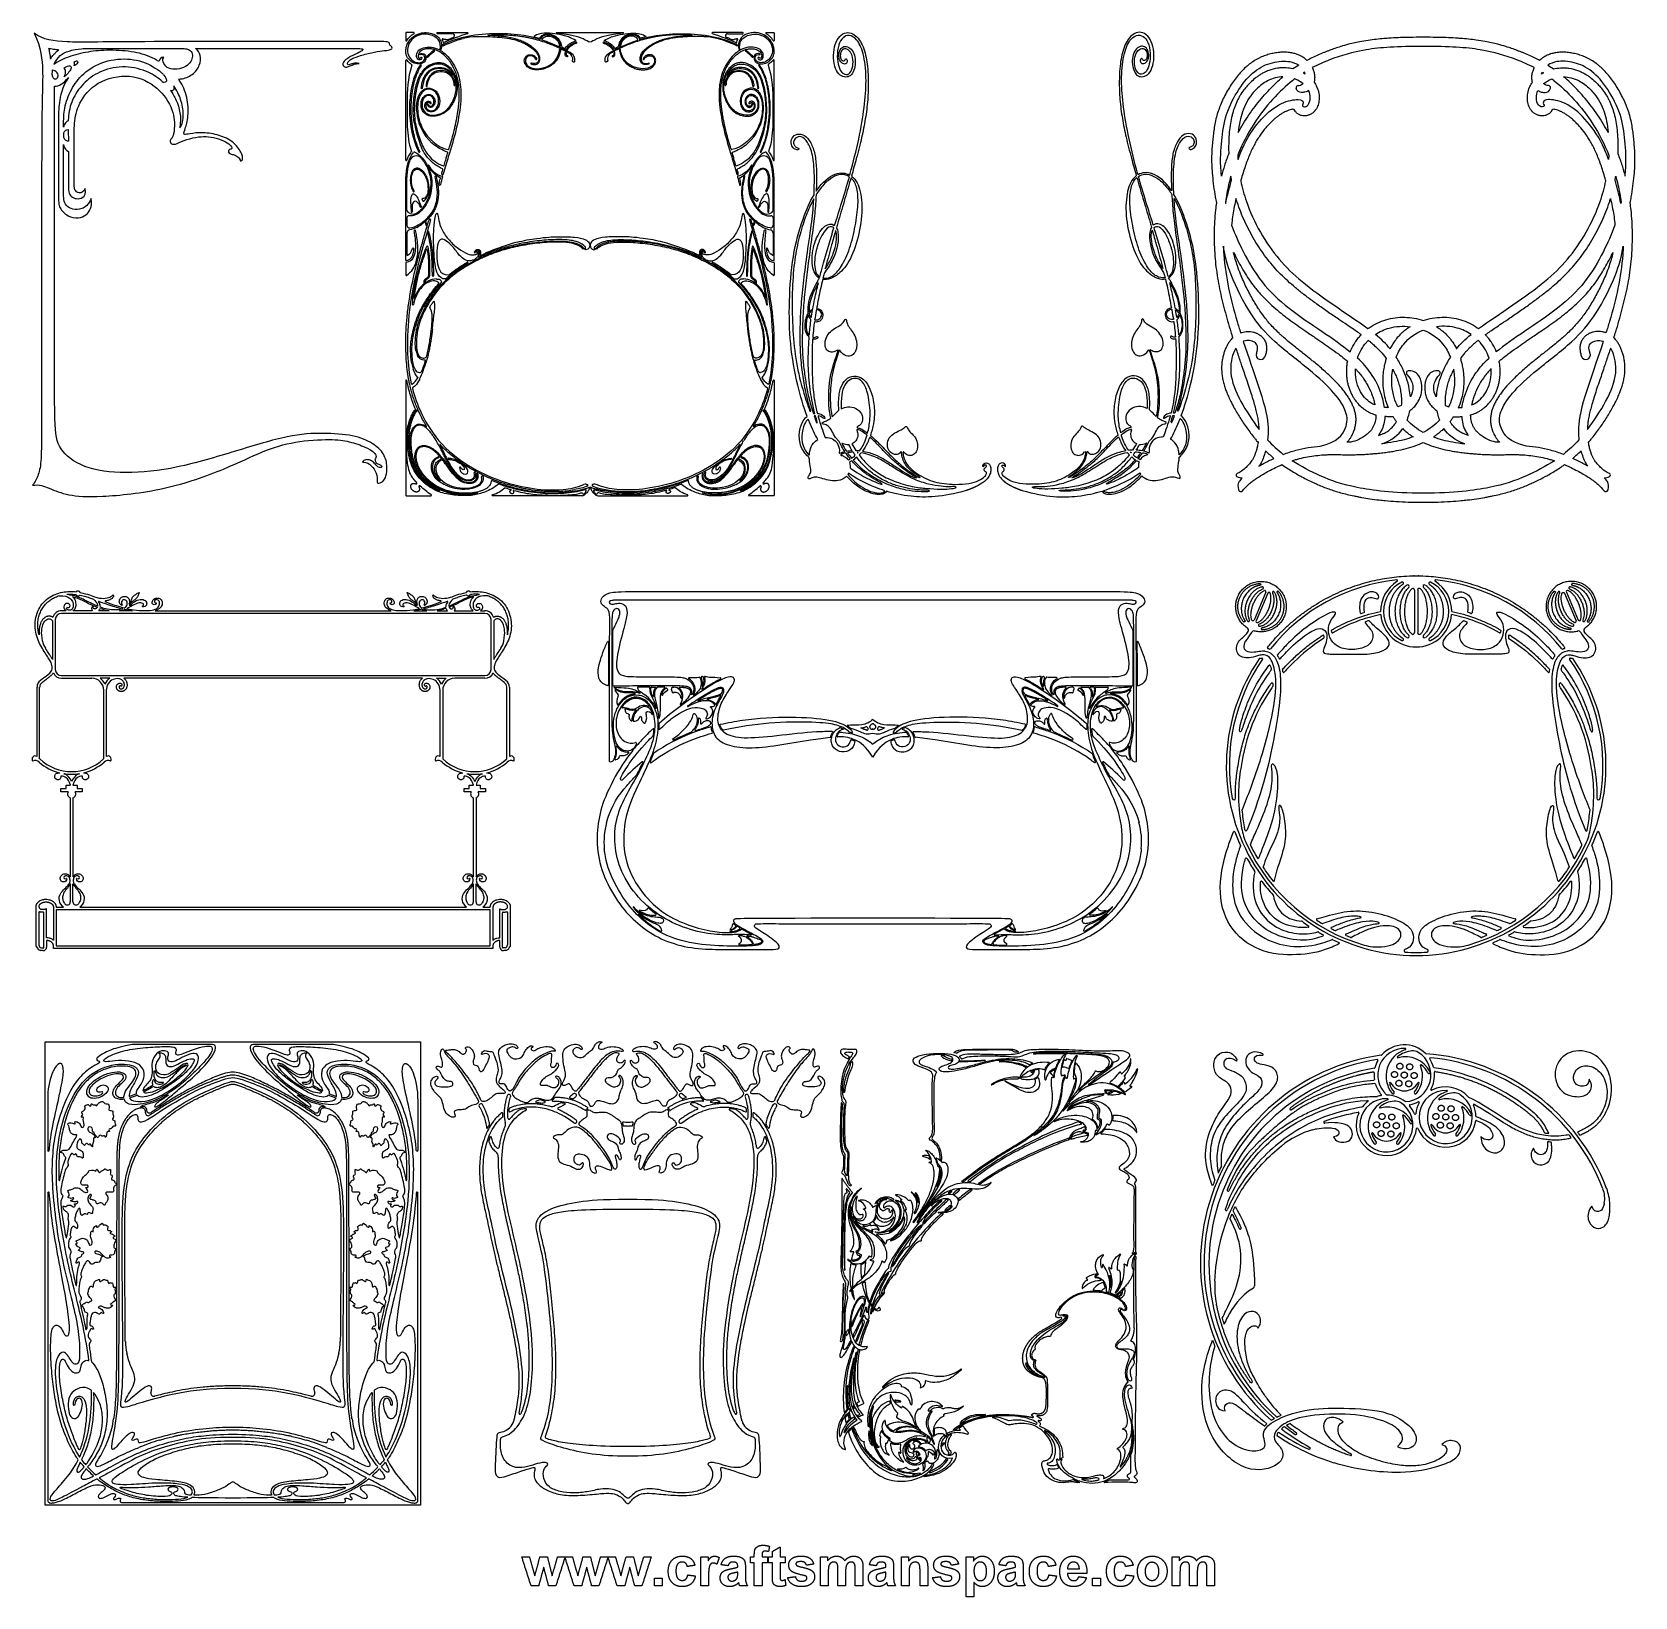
# Model space of a CAD drawing. Header units: millimetres. Extents: x -100 to 100, y -104 to 91.
import ezdxf

# ---------------------------------------------------------------- set-up
doc = ezdxf.new("R2010")
doc.units = ezdxf.units.MM
doc.header["$MEASUREMENT"] = 0
doc.layers.add('Layer 03', color=5, linetype='Continuous')

msp = doc.modelspace()

# ---------------------------------------------------------------- linework, layer by layer
at = {"layer": 'Layer 03'}
for p, q in [((-53.48, 91.29), (-53.48, 90.38)), ((-52.48, 91.35), (-53.42, 91.35)), ((-49.55, 91.35), (-45.78, 91.35)), ((-47.64, 91.22), (-49.55, 91.22)), ((-34.67, 91.35), (-30.5, 91.35)), ((-30.5, 91.35), (-26.32, 91.35)), ((-11.44, 91.35), (-15.21, 91.35)), ((-13.35, 91.22), (-11.44, 91.22)), ((-8.51, 91.35), (-7.57, 91.35)), ((-7.51, 91.29), (-7.51, 90.38)), ((-50.84, 88.33), (-50.84, 88.33)), ((-48.9, 89.77), (-48.9, 89.77)), ((-12.09, 89.77), (-12.09, 89.77)), ((-10.15, 88.33), (-10.15, 88.33)), ((-53.48, 75.45), (-53.48, 87.89)), ((-51.61, 87.34), (-51.61, 87.34)), ((-9.38, 87.34), (-9.38, 87.34)), ((-7.51, 75.45), (-7.51, 87.89)), ((-53.48, 62.96), (-53.48, 72.73)), ((-53.35, 69.2), (-53.35, 72.73)), ((-7.64, 69.2), (-7.64, 72.73)), ((-7.51, 62.96), (-7.51, 72.73)), ((-51.46, 70.53), (-51.37, 70.35)), ((-9.53, 70.53), (-9.62, 70.35)), ((-53.35, 68.23), (-53.35, 67.31)), ((-7.64, 68.23), (-7.64, 67.31)), ((-53.35, 66.32), (-53.35, 63.64)), ((-7.64, 66.32), (-7.64, 63.64)), ((-50.92, 64.2), (-50.87, 64.33)), ((-50.82, 64.33), (-50.79, 64.19)), ((-10.17, 64.33), (-10.2, 64.19)), ((-10.07, 64.2), (-10.12, 64.33)), ((-53.48, 62.61), (-53.48, 61.11)), ((-7.51, 62.61), (-7.51, 61.11)), ((-53.48, 47.93), (-53.48, 33.62)), ((-7.51, 47.93), (-7.51, 33.62)), ((-42.7, 35.46), (-41.95, 35.18)), ((-18.29, 35.46), (-19.04, 35.18)), ((-53.42, 33.56), (-50.34, 33.56)), ((-31.47, 33.56), (-42.66, 33.56)), ((-29.52, 33.56), (-18.33, 33.56)), ((-7.57, 33.56), (-10.65, 33.56)), ((53.85, 21.51), (52.37, 18.04)), ((54.1, 21.4), (52.62, 17.93)), ((72.41, 21.78), (72.41, 16.47)), ((72.79, 21.78), (72.79, 16.47)), ((91.1, 21.4), (92.58, 17.93)), ((91.35, 21.51), (92.83, 18.04)), ((-97.22, 18.1), (-97.22, 11.89)), ((-95.9, 19.21), (-96.44, 19.21)), ((-43.61, 18.88), (-96.44, 18.88)), ((-92.61, 19.21), (-94.99, 19.21)), ((-90.48, 19.21), (-91.8, 19.21)), ((-87.57, 19.21), (-89.19, 19.21)), ((-84.77, 19.21), (-55.29, 19.21)), ((-52.48, 19.21), (-50.87, 19.21)), ((-49.57, 19.21), (-48.26, 19.21)), ((-47.45, 19.21), (-45.06, 19.21)), ((-44.16, 19.21), (-43.61, 19.21)), ((-42.83, 11.89), (-42.83, 18.1)), ((-97.56, 17.95), (-97.56, 13.11)), ((-42.5, 17.95), (-42.5, 13.11)), ((-96.44, 11.11), (-43.61, 11.11)), ((-96.44, 10.77), (-92.67, 10.77)), ((-90.42, 10.77), (-91.62, 10.77)), ((-51.41, 10.77), (-88.65, 10.77)), ((-49.64, 10.77), (-48.43, 10.77)), ((-43.61, 10.77), (-47.38, 10.77)), ((-99.5, 1.03), (-99.5, 9.65)), ((-99.17, 0.71), (-99.17, 9.65)), ((-91.19, 9.29), (-91.19, 0.71)), ((-90.86, 9.29), (-90.86, 9.29)), ((-90.86, 9.29), (-90.86, 1.03)), ((-49.2, 1.03), (-49.2, 9.29)), ((-49.2, 9.29), (-49.2, 9.29)), ((-48.87, 9.29), (-48.87, 0.71)), ((-40.89, 0.71), (-40.89, 9.65)), ((-40.56, 9.65), (-40.56, 1.03)), ((-24.3, 8.9), (-24.38, 8.93)), ((-22.83, 9.66), (-22.37, 9.66)), ((-22.66, 8.52), (-22.7, 8.61)), ((32.42, 9.66), (31.96, 9.66)), ((32.25, 8.52), (32.29, 8.61)), ((33.89, 8.9), (33.97, 8.93)), ((-95.18, -2.09), (-95.34, -1.81)), ((-95.01, -1.81), (-95.18, -2.09)), ((-45.05, -1.81), (-44.88, -2.09)), ((-44.88, -2.09), (-44.71, -1.81)), ((-96.51, -3.41), (-96.51, -2.98)), ((-96.51, -2.98), (-95.86, -2.98)), ((-95.62, -3.41), (-96.51, -3.41)), ((-95.86, -2.98), (-95.86, -2.56)), ((-95.86, -2.56), (-95.34, -2.56)), ((-95.01, -2.56), (-94.5, -2.56)), ((-93.85, -3.41), (-94.73, -3.41)), ((-94.5, -2.56), (-94.5, -2.98)), ((-94.5, -2.98), (-93.85, -2.98)), ((-93.85, -2.98), (-93.85, -3.41)), ((-46.21, -3.41), (-46.21, -2.98)), ((-46.21, -2.98), (-45.56, -2.98)), ((-45.33, -3.41), (-46.21, -3.41)), ((-45.56, -2.98), (-45.56, -2.56)), ((-45.56, -2.56), (-45.05, -2.56)), ((-44.71, -2.56), (-44.2, -2.56)), ((-43.55, -3.41), (-44.44, -3.41)), ((-44.2, -2.56), (-44.2, -2.98)), ((-44.2, -2.98), (-43.55, -2.98)), ((-43.55, -2.98), (-43.55, -3.41)), ((-95.34, -14.02), (-95.34, -4.14)), ((-95.01, -4.14), (-95.01, -14.02)), ((-45.05, -14.02), (-45.05, -4.14)), ((-44.71, -4.14), (-44.71, -14.02)), ((-95.34, -17.13), (-95.34, -14.86)), ((-95.01, -17.13), (-95.01, -14.86)), ((-45.05, -17.13), (-45.05, -14.86)), ((-44.71, -17.13), (-44.71, -14.86)), ((-99.6, -22.5), (-99.6, -17.7)), ((-98.3, -21.6), (-98.3, -17.99)), ((-97.45, -17.8), (-97.45, -21.92)), ((-97.11, -17.8), (-96.19, -17.8)), ((-96.19, -17.8), (-96.31, -17.67)), ((-94.04, -17.67), (-94.16, -17.8)), ((-94.16, -17.8), (-45.9, -17.8)), ((-45.9, -17.8), (-46.02, -17.67)), ((-43.74, -17.67), (-43.86, -17.8)), ((-43.86, -17.8), (-42.95, -17.8)), ((-42.61, -17.8), (-42.61, -21.92)), ((-41.76, -21.6), (-41.76, -17.99)), ((-40.45, -17.7), (-40.45, -22.5)), ((-99.27, -18.44), (-99.27, -22.5)), ((-98.64, -22.79), (-98.64, -18.51)), ((-42.95, -18.13), (-97.11, -18.13)), ((-97.11, -18.13), (-97.11, -22.6)), ((-42.95, -22.6), (-42.95, -18.13)), ((-41.42, -22.79), (-41.42, -18.51)), ((-40.79, -18.44), (-40.79, -22.5)), ((-98.3, -21.94), (-98.3, -22.79)), ((-41.76, -22.79), (-41.76, -21.94)), ((-97.45, -22.93), (-97.45, -22.6)), ((-42.61, -22.93), (-97.45, -22.93)), ((-97.11, -22.6), (-42.95, -22.6)), ((-42.61, -22.6), (-42.61, -22.93)), ((-98.49, -92.4), (-98.49, -34.61)), ((-98.49, -34.61), (-75.07, -34.61)), ((-77.62, -34.92), (-87.63, -34.92)), ((-75.07, -34.61), (-51.65, -34.61)), ((-62.51, -34.92), (-72.51, -34.92)), ((-51.65, -34.61), (-51.65, -92.4)), ((-98.17, -41.69), (-98.17, -48.13)), ((-51.96, -41.69), (-51.96, -48.13)), ((31.52, -41.98), (31.59, -41.97)), ((27.52, -44.55), (27.47, -44.57)), ((31.08, -45.76), (31.04, -45.65)), ((31.07, -45.61), (31.19, -45.61)), ((12.86, -50.08), (13.07, -50.18)), ((-98.17, -53.45), (-98.17, -91.82)), ((-51.96, -91.82), (-51.96, -53.45)), ((37.44, -61.55), (37.44, -61.52)), ((35.33, -63.06), (35.56, -63.13)), ((37.19, -62.89), (37.27, -62.89)), ((31.43, -64.08), (31.59, -64.33)), ((35.39, -66.37), (35.43, -66.35)), ((28.57, -68.7), (28.53, -68.71)), ((28.54, -68.78), (28.61, -68.77)), ((8.46, -80.12), (8.36, -80.28)), ((10.68, -80.44), (10.48, -80.43)), ((13.61, -81.19), (13.65, -81.27)), ((5.63, -83.75), (5.75, -83.81)), ((5.55, -85.19), (5.57, -85.19)), ((6.93, -84.39), (6.98, -84.15)), ((6.76, -86.15), (6.81, -86.17)), ((6.84, -86.12), (6.77, -86.07)), ((27.99, -87.79), (27.96, -87.8)), ((-75.07, -92.4), (-98.49, -92.4)), ((-88.97, -92.09), (-75.07, -92.09)), ((-75.07, -92.09), (-61.16, -92.09)), ((-51.65, -92.4), (-75.07, -92.4))]:
    msp.add_line(p, q, dxfattribs=at)
for centre, radius, start, end in [((-53.42, 91.29), 0.0645, 90, 180), ((-53.42, 90.38), 0.0645, 180, 254.7076), ((-53.42, 90.38), 0.0645, 254.7076, 328.3338), ((-52.48, 91.29), 0.0645, 299.6212, 90), ((-49.55, 91.29), 0.0645, 90, 238.6976), ((-49.55, 91.29), 0.0645, 238.6976, 270), ((-48.87, 90.51), 0.0645, 75.7777, 204.3311), ((-48.75, 90.15), 0.0645, 192.7558, 297.0007), ((-48.37, 91.52), 1.02, 261.7731, 292.4586), ((-47.64, 90.98), 0.247, 291.1677, 90.0002), ((-44.38, 82.76), 8.09, 92.2374, 103.7803), ((-45.78, 91.29), 0.0645, 286.4208, 90), ((-43.2, 91.02), 0.0258, 93.1375, 268.833), ((-37.46, 90.86), 0.0258, 125.7239, 255.6041), ((-36.79, 90.68), 0.0258, 253.278, 337.884), ((-35.75, 89.32), 1.72, 77.3118, 107.2564), ((-34.67, 91.33), 0.0258, 90, 263.4278), ((-32.3, 90.34), 0.0258, 288.6233, 57.5904), ((-32.18, 90.09), 0.0645, 288.1527, 108.1527), ((-28.81, 90.09), 0.0645, 71.8473, 251.8473), ((-28.69, 90.34), 0.0258, 122.4096, 251.3767), ((-26.32, 91.33), 0.0258, 276.5722, 90), ((-25.24, 89.32), 1.72, 72.7436, 102.6882), ((-24.2, 90.68), 0.0258, 202.116, 286.722), ((-23.53, 90.86), 0.0258, 284.3959, 54.2761), ((-17.79, 91.02), 0.0258, 271.167, 86.8625), ((-16.61, 82.76), 8.09, 76.2197, 87.7626), ((-15.21, 91.29), 0.0645, 90, 253.5792), ((-13.35, 90.98), 0.247, 89.9998, 248.8323), ((-12.62, 91.52), 1.02, 247.5414, 278.2269), ((-12.24, 90.15), 0.0645, 242.9993, 347.2442), ((-12.12, 90.51), 0.0645, 335.6689, 104.2223), ((-11.44, 91.29), 0.0645, 301.3024, 90), ((-11.44, 91.29), 0.0645, 270, 301.3024), ((-8.51, 91.29), 0.0645, 90, 240.3788), ((-7.57, 90.38), 0.0645, 211.6662, 285.2924), ((-7.57, 91.29), 0.0645, 0, 90), ((-7.57, 90.38), 0.0645, 285.2924, 0), ((-51.68, 88.64), 0.0458, 122.3521, 285.2969), ((-51.54, 88.17), 0.103, 322.3058, 142.3058), ((-50.78, 88.34), 0.0645, 137.0721, 186.3487), ((-50.78, 88.34), 0.0645, 186.3479, 317.0773), ((-49.98, 89.06), 0.0645, 74.9178, 127.2476), ((-49.98, 89.06), 0.0645, 307.2413, 74.9091), ((-49.28, 89.23), 0.0258, 241.5771, 333.9088), ((-49.13, 89.15), 0.0258, 157.1469, 238.4034), ((-48.84, 89.77), 0.0645, 116.7289, 180.6648), ((-48.84, 89.77), 0.0645, 180.6642, 296.7285), ((-37.21, 88.05), 0.0645, 201.9038, 21.9038), ((-34.29, 89.73), 0.0258, 189.2476, 245.2608), ((-34.28, 89.24), 0.0258, 64.5926, 175.2788), ((-34.21, 89.69), 0.0258, 244.993, 7.6841), ((-34.2, 89.2), 0.0258, 354.5368, 64.335), ((-34.02, 89.6), 0.0258, 184.6565, 244.3588), ((-33.61, 89.4), 0.0258, 242.8943, 328.133), ((-33.57, 88.88), 0.0258, 61.826, 169.1113), ((-33.5, 88.84), 0.0258, 350.7367, 61.4508), ((-33.41, 89.29), 0.0258, 147.3105, 242.0102), ((-33.34, 89.25), 0.0258, 241.6791, 326.9723), ((-33.31, 88.4), 0.0645, 272.6543, 92.6543), ((-33.47, 88.11), 0.777, 14.721, 58.0011), ((-27.52, 88.11), 0.777, 121.9989, 165.279), ((-27.68, 88.4), 0.0645, 87.3457, 267.3457), ((-27.65, 89.25), 0.0258, 213.0277, 298.3209), ((-27.58, 89.29), 0.0258, 297.9898, 32.6895), ((-27.49, 88.84), 0.0258, 118.5492, 189.2633), ((-27.42, 88.88), 0.0258, 10.8887, 118.174), ((-27.38, 89.4), 0.0258, 211.867, 297.1057), ((-26.97, 89.6), 0.0258, 295.6412, 355.3435), ((-26.79, 89.2), 0.0258, 115.665, 185.4632), ((-26.78, 89.69), 0.0258, 172.3159, 295.007), ((-26.71, 89.24), 0.0258, 4.7212, 115.4074), ((-26.7, 89.73), 0.0258, 294.7392, 350.7524), ((-23.78, 88.05), 0.0645, 158.0962, 338.0962), ((-12.15, 89.77), 0.0645, 243.2715, 359.3358), ((-12.15, 89.77), 0.0645, 359.3352, 63.2711), ((-11.86, 89.15), 0.0258, 301.5966, 22.8531), ((-11.72, 89.23), 0.0258, 206.0912, 298.4229), ((-11.01, 89.06), 0.0645, 105.0909, 232.7587), ((-11.01, 89.06), 0.0645, 52.7524, 105.0822), ((-10.21, 88.34), 0.0645, 222.9227, 353.6521), ((-10.21, 88.34), 0.0645, 353.6513, 42.9279), ((-9.45, 88.17), 0.103, 37.6942, 217.6942), ((-9.31, 88.64), 0.0458, 254.7031, 57.6479), ((-85.18, 84.92), 1.88, 38.0897, 50.7942), ((-53.42, 87.89), 0.0645, 37.2809, 180), ((-52.77, 87.33), 0.0645, 341.02, 61.8025), ((-51.6, 87.27), 0.0645, 100.4056, 147.1616), ((-51.6, 87.27), 0.0645, 327.1618, 100.4063), ((-48.93, 84.58), 3.15, 118.4115, 145.627), ((-50.14, 84.84), 3.06, 20.3928, 48.2327), ((-47.68, 86.11), 0.0645, 214.671, 34.671), ((-37.83, 87.5), 0.0645, 69.9114, 249.9114), ((-32.65, 87.83), 0.0645, 166.2205, 236.5293), ((-32.45, 87.75), 0.0645, 261.0136, 349.9409), ((-28.54, 87.75), 0.0645, 190.0591, 278.9864), ((-28.34, 87.83), 0.0645, 303.4707, 13.7795), ((-23.16, 87.5), 0.0645, 290.0886, 110.0886), ((-10.85, 84.84), 3.06, 131.7673, 159.6072), ((-13.31, 86.11), 0.0645, 145.329, 325.329), ((-12.06, 84.58), 3.15, 34.373, 61.5885), ((-9.39, 87.27), 0.0645, 79.5937, 212.8382), ((-9.39, 87.27), 0.0645, 32.8384, 79.5944), ((-8.22, 87.33), 0.0645, 118.1975, 198.98), ((-7.57, 87.89), 0.0645, 360, 142.7191), ((-83.62, 85.52), 0.373, 227.8484, 263.7241), ((-51.48, 84.42), 0.0645, 174.6057, 354.6057), ((-50.88, 84.69), 0.0645, 175.8778, 355.8668), ((-47.41, 84.81), 0.0645, 179.2932, 359.2932), ((-13.58, 84.81), 0.0645, 180.7068, 0.7068), ((-10.11, 84.69), 0.0645, 184.1332, 4.1222), ((-9.51, 84.42), 0.0645, 185.3943, 5.3943), ((57.88, 84.47), 0.271, 94.3693, 194.5238), ((89.1, 84.47), 0.271, 345.4762, 85.6307), ((-50.71, 82.35), 0.0645, 24.0498, 204.0498), ((-50.36, 82.55), 0.0645, 220.438, 40.438), ((-10.63, 82.55), 0.0645, 139.562, 319.562), ((-10.28, 82.35), 0.0645, 335.9502, 155.9502), ((-38.43, 82.49), 14.19, 189.4941, 202.6441), ((-46.19, 81.96), 5.95, 184.498, 227.4827), ((-14.8, 81.96), 5.95, 312.5173, 355.502), ((-22.56, 82.49), 14.19, 337.3559, 350.5059), ((57.2, 81.54), 0.25, 28.23, 102.6809), ((89.77, 81.54), 0.25, 77.3191, 151.77), ((-52.86, 76.51), 0.0645, 319.2006, 18.1776), ((-52.41, 76.31), 0.137, 64.7101, 133.3093), ((-51.78, 76.47), 0.0645, 207.3777, 27.3777), ((-48.3, 76.36), 0.0645, 343.2663, 68.1623), ((-48.17, 76.81), 0.0645, 257.0394, 343.2645), ((-12.82, 76.81), 0.0645, 196.7355, 282.9606), ((-12.69, 76.36), 0.0645, 111.8377, 196.7337), ((-9.21, 76.47), 0.0645, 152.6223, 332.6223), ((-8.58, 76.31), 0.137, 46.6907, 115.2899), ((-8.13, 76.51), 0.0645, 161.8224, 220.7994), ((-53.42, 75.45), 0.0645, 180, 341.5514), ((-52.18, 75.15), 0.812, 42.691, 159.7913), ((-50.67, 74.78), 0.0373, 26.2715, 206.2715), ((-48.91, 74.28), 0.0645, 343.9908, 64.1522), ((-48.77, 74.77), 0.0645, 248.642, 343.8539), ((-12.22, 74.77), 0.0645, 196.1461, 291.358), ((-12.08, 74.28), 0.0645, 115.8478, 196.0092), ((-10.32, 74.78), 0.0373, 333.7285, 153.7285), ((-8.81, 75.15), 0.812, 20.2087, 137.309), ((-7.57, 75.45), 0.0645, 198.4486, 360), ((-49.76, 73.4), 0.0645, 12.668, 192.665), ((-49.08, 72.56), 0.243, 164.3142, 189.429), ((-49.24, 72.38), 0.0625, 188.6463, 344.3413), ((-49.23, 73.17), 0.0645, 344.2288, 58.2479), ((-48.9, 73.72), 0.103, 164.1129, 344.1129), ((-48.96, 73.36), 0.0645, 344.1841, 72.0408), ((-12.09, 73.72), 0.103, 195.8871, 15.8871), ((-12.03, 73.36), 0.0645, 107.9592, 195.8159), ((-11.76, 73.17), 0.0645, 121.7521, 195.7712), ((-11.76, 72.38), 0.0625, 195.6587, 351.3537), ((-11.91, 72.56), 0.243, 350.571, 15.6858), ((-11.23, 73.4), 0.0645, 347.335, 167.332), ((-52.5, 71.56), 0.0645, 207.1811, 27.1811), ((-61.58, 65.8), 10.76, 21.0558, 26.9419), ((-51.4, 70.56), 0.0645, 95.4603, 204.4008), ((-51.31, 70.37), 0.0645, 204.4008, 299.82), ((-52.38, 71.7), 1.8, 317.9533, 351.4581), ((-8.61, 71.7), 1.8, 188.5419, 222.0467), ((-9.68, 70.37), 0.0645, 240.18, 335.5992), ((-9.59, 70.56), 0.0645, 335.5992, 84.5397), ((0.59, 65.8), 10.76, 153.0581, 158.9442), ((-8.49, 71.56), 0.0645, 152.8189, 332.8189), ((-53.03, 69.2), 0.325, 180, 229.9809), ((-53.1, 68.23), 0.255, 82.3464, 179.9996), ((-52.59, 69.63), 0.919, 249.1801, 298.6282), ((-43.09, 69.98), 9.77, 180.0387, 185.8955), ((-52.75, 68.99), 0.0645, 185.893, 5.729), ((-51.6, 69.64), 0.0665, 202.9412, 21.0558), ((-50.45, 68.02), 0.06, 344.3758, 136.0302), ((-10.54, 68.02), 0.06, 43.9698, 195.6242), ((-9.39, 69.64), 0.0665, 158.9442, 337.0588), ((-8.4, 69.63), 0.919, 241.3718, 290.8199), ((-8.24, 68.99), 0.0645, 174.271, 354.107), ((-17.9, 69.98), 9.77, 354.1045, 359.9613), ((-7.89, 68.23), 0.255, 0.0004, 97.6536), ((-7.96, 69.2), 0.325, 310.0191, 0), ((-53.02, 67.31), 0.329, 179.9999, 278.9091), ((-52.93, 66.32), 0.423, 101.4645, 180), ((-52.34, 66.63), 0.0863, 11.2984, 187.6142), ((-69.43, 64.35), 17.16, 5.3597, 7.6135), ((-55.73, 73.27), 7.2, 300.159, 311.9807), ((-50.96, 67.54), 0.0645, 14.9902, 194.9935), ((-50.93, 67.3), 0.0258, 194.769, 344.2664), ((-50.89, 67.44), 0.0258, 344.2786, 14.8904), ((-50.71, 66.4), 0.0258, 164.1396, 193.5051), ((-50.66, 66.55), 0.0258, 13.7485, 164.1606), ((-50.31, 67.74), 0.349, 134.9748, 164.348), ((-10.68, 67.74), 0.349, 15.652, 45.0252), ((-10.33, 66.55), 0.0258, 15.8394, 166.2515), ((-10.28, 66.4), 0.0258, 346.4949, 15.8604), ((-10.1, 67.44), 0.0258, 165.1096, 195.7214), ((-10.03, 67.54), 0.0645, 345.0065, 165.0098), ((-10.06, 67.3), 0.0258, 195.7336, 345.231), ((-5.26, 73.27), 7.2, 228.0193, 239.841), ((-8.65, 66.63), 0.0863, 352.3858, 168.7016), ((8.44, 64.35), 17.16, 172.3865, 174.6403), ((-7.97, 67.31), 0.329, 261.0909, 0.0001), ((-8.06, 66.32), 0.423, 360, 78.5355), ((-52.57, 64.4), 0.0645, 356.6588, 160.7657), ((-50.81, 64.63), 0.0645, 12.5198, 156.3453), ((-50.84, 64.32), 0.0258, 9.4437, 158.4768), ((-31.83, 36.6), 29.64, 105.1945, 113.1445), ((-31.71, 64.31), 0.419, 12.8261, 47.9699), ((-31.34, 64.39), 0.0409, 216.1728, 12.8261), ((-31.18, 64.37), 0.0258, 64.2256, 218.3202), ((-29.81, 64.37), 0.0258, 321.6798, 115.7744), ((-29.28, 64.31), 0.419, 132.0301, 167.1739), ((-29.65, 64.39), 0.0409, 167.1739, 323.8272), ((-29.16, 36.6), 29.64, 66.8555, 74.8055), ((-10.18, 64.63), 0.0645, 23.6547, 167.4802), ((-10.15, 64.32), 0.0258, 21.5232, 170.5563), ((-8.42, 64.4), 0.0645, 19.2343, 183.3412), ((-53.42, 62.96), 0.0645, 180, 276.8569), ((-53.42, 62.61), 0.0645, 95.2871, 180), ((-53.29, 63.64), 0.0645, 180, 294.9913), ((-45.78, 62.64), 0.0645, 299.6726, 119.6739), ((-44.83, 63.95), 0.0645, 159.6091, 339.6091), ((-44.61, 63.98), 0.0258, 131.8819, 261.9025), ((-44.37, 63.37), 0.0645, 150.8189, 295.4156), ((-44.19, 63.56), 0.0258, 162.321, 294.8777), ((-16.8, 63.56), 0.0258, 245.1223, 17.679), ((-16.62, 63.37), 0.0645, 244.5844, 29.1811), ((-16.38, 63.98), 0.0258, 278.0975, 48.1181), ((-16.16, 63.95), 0.0645, 200.3909, 20.3909), ((-15.21, 62.64), 0.0645, 60.3261, 240.3274), ((-7.7, 63.64), 0.0645, 245.0087, 0), ((-7.57, 62.96), 0.0645, 263.1431, 360), ((-7.57, 62.61), 0.0645, 0, 84.7129), ((-53.42, 61.11), 0.0645, 180, 306.145), ((-49.49, 57.78), 2.83, 92.8874, 115.7137), ((-50.08, 60.99), 0.0645, 181.8216, 1.8216), ((-49.41, 60.08), 0.0645, 318.216, 33.9192), ((-49.08, 60.25), 0.0645, 317.1421, 23.3889), ((-48.52, 60.67), 0.0645, 273.0928, 312.3654), ((-48.14, 61.17), 0.0645, 272.5278, 309.6833), ((-12.85, 61.17), 0.0645, 230.3167, 267.4722), ((-12.47, 60.67), 0.0645, 227.6346, 266.9072), ((-11.91, 60.25), 0.0645, 156.6111, 222.8579), ((-11.58, 60.08), 0.0645, 146.0808, 221.784), ((-11.5, 57.78), 2.83, 64.2863, 87.1126), ((-10.92, 60.99), 0.0645, 178.1784, 358.1784), ((-7.57, 61.11), 0.0645, 233.855, 0), ((-52.59, 57.43), 0.0645, 175.0371, 348.349), ((-50.43, 57.05), 0.0645, 150.1002, 214.3669), ((-202.7, 71.11), 153.46, 353.7062, 354.4061), ((-49.98, 57.77), 0.0645, 2.8794, 146.4998), ((-11.01, 57.77), 0.0645, 33.5002, 177.1206), ((141.71, 71.11), 153.46, 185.5939, 186.2938), ((-10.56, 57.05), 0.0645, 325.6331, 29.8998), ((-8.4, 57.43), 0.0645, 191.651, 4.9629), ((-45.16, 51.58), 7.72, 191.2616, 196.8479), ((-49.59, 52.18), 2.68, 192.7202, 206.9825), ((-64.95, 54.37), 14.6, 334.6393, 343.5265), ((-51.23, 51.11), 0.378, 290.9103, 346.0936), ((-51.09, 50.43), 0.0645, 344.0272, 98.8309), ((-9.76, 51.11), 0.378, 193.9064, 249.0897), ((3.96, 54.37), 14.6, 196.4735, 205.3607), ((-9.9, 50.43), 0.0645, 81.1691, 195.9728), ((-11.4, 52.18), 2.68, 333.0175, 347.2798), ((-15.83, 51.58), 7.72, 343.1521, 348.7384), ((0.43, 51.7), 0.0461, 341.7599, 124.5424), ((0.63, 51.65), 0.0536, 32.1147, 161.0056), ((39.23, 51.69), 0.0536, 19.1224, 148.0133), ((39.44, 51.74), 0.0461, 55.5856, 198.3681), ((53.2, 51.11), 0.562, 159.2972, 339.2972), ((93.78, 51.11), 0.562, 200.7028, 20.7028), ((-52.02, 48.29), 0.0645, 325.2383, 44.824), ((-51.77, 49.26), 0.325, 267.9154, 335.7423), ((-9.22, 49.26), 0.325, 204.2577, 272.0846), ((-8.97, 48.29), 0.0645, 135.176, 214.7617), ((71.69, 48.85), 0.314, 89.9887, 223.209), ((75.29, 48.85), 0.314, 316.791, 90.0113), ((-53.42, 47.93), 0.0645, 10.8566, 180), ((-52.73, 47.56), 0.0645, 192.3992, 302.81), ((-52.59, 46.97), 0.0645, 124.3374, 194.306), ((-8.4, 46.97), 0.0645, 345.694, 55.6626), ((-8.26, 47.56), 0.0645, 237.19, 347.6008), ((-7.57, 47.93), 0.0645, 360, 169.1434), ((-52.34, 44.36), 0.0645, 318.5508, 22.8794), ((-52.13, 44.2), 0.0645, 317.8753, 137.8747), ((-8.86, 44.2), 0.0645, 42.1253, 222.1247), ((-8.65, 44.36), 0.0645, 157.1206, 221.4492), ((-3, 44.15), 0.0614, 200.2255, 17.9451), ((42.88, 44.2), 0.0614, 162.1829, 339.9025), ((-50.91, 42.2), 0.0258, 232.3717, 31.3527), ((-10.08, 42.2), 0.0258, 148.6473, 307.6283), ((-2.18, 42.71), 0.0609, 199.6074, 16.1867), ((2.88, 42.08), 0.058, 131.8352, 266.9232), ((37, 42.11), 0.058, 273.2048, 48.2928), ((42.07, 42.75), 0.0609, 163.9413, 340.5206), ((-52.7, 39.79), 2.84, 34.7853, 46.8816), ((-53.45, 38.26), 4.35, 29.8747, 37.2655), ((-7.54, 38.26), 4.35, 142.7345, 150.1253), ((-8.29, 39.79), 2.84, 133.1184, 145.2147), ((2.85, 41.75), 0.058, 89.7411, 206.1754), ((37.04, 41.78), 0.058, 333.9526, 90.3869), ((-49.42, 38.35), 0.0645, 290.1647, 110.1647), ((-49.22, 39.94), 0.0258, 42.3933, 208.5789), ((-49.15, 38.01), 0.0731, 297.3064, 114.6114), ((-48.15, 38.16), 0.0616, 84.9835, 266.2745), ((-12.84, 38.16), 0.0616, 273.7255, 95.0165), ((-11.84, 38.01), 0.0731, 65.3886, 242.6936), ((-11.77, 39.94), 0.0258, 331.4211, 137.6067), ((-11.57, 38.35), 0.0645, 69.8353, 249.8353), ((0.66, 38.92), 0.058, 168.7416, 291.7595), ((0.86, 38.65), 0.058, 113.4749, 255.8338), ((8.32, 38.96), 0.0657, 1.2641, 145.9204), ((8.62, 38.96), 0.058, 38.8844, 180.3261), ((31.28, 38.99), 0.058, 359.8019, 141.2436), ((31.57, 38.99), 0.0657, 34.2076, 178.8639), ((39.04, 38.69), 0.058, 284.2942, 66.6531), ((39.23, 38.97), 0.058, 248.3685, 11.3864), ((-50.11, 37.68), 3.15, 187.2848, 219.7075), ((-46.69, 37.06), 0.0792, 19.9206, 186.7036), ((-44.88, 36.43), 0.0645, 20.4834, 200.4834), ((-44.58, 36.3), 0.0645, 15.3111, 195.3111), ((-43.94, 35.92), 0.0986, 12.5198, 193.9144), ((-17.05, 35.92), 0.0986, 346.0856, 167.4802), ((-16.41, 36.3), 0.0645, 344.6889, 164.6889), ((-16.11, 36.43), 0.0645, 339.5166, 159.5166), ((-14.3, 37.06), 0.0792, 353.2964, 160.0794), ((-10.88, 37.68), 3.15, 320.2925, 352.7152), ((50.34, 36.14), 0.211, 111.0833, 240.7154), ((96.64, 36.14), 0.211, 299.2846, 68.9167), ((-52.18, 35.12), 0.0971, 243.4707, 43.4236), ((-51.76, 34.7), 0.0976, 46.7627, 206.5293), ((-46.44, 40.35), 6.64, 241.7251, 266.9756), ((-49.28, 34.19), 0.0258, 249.5918, 65.8157), ((-49.2, 35.44), 0.0258, 232.7955, 46.5772), ((-46.11, 40.37), 6, 245.7736, 270), ((-45, 35.86), 1.22, 304.8813, 336.0727), ((-42.72, 35.4), 0.0645, 69.2621, 173.9176), ((-41.88, 34.95), 0.0645, 69.8125, 128.8524), ((-41.08, 34.48), 0.0645, 72.554, 132.4845), ((-40.36, 34.29), 0.0387, 280.1264, 73.5342), ((-40.03, 34.19), 0.0387, 74.2636, 227.6166), ((-35.34, 51.31), 17.24, 273.1571, 279.7724), ((-31.06, 34.49), 0.507, 80.1162, 112.7917), ((-32.09, 37.7), 3.42, 285.4091, 295.5499), ((-30.85, 34.86), 0.0957, 293.7862, 70.2988), ((-28.9, 37.7), 3.42, 244.4501, 254.5909), ((-30.14, 34.86), 0.0957, 109.7012, 246.2138), ((-29.93, 34.49), 0.507, 67.2083, 99.8838), ((-25.65, 51.31), 17.24, 260.2276, 266.8429), ((-20.96, 34.19), 0.0387, 312.3834, 105.7364), ((-20.63, 34.29), 0.0387, 106.4658, 259.8736), ((-19.91, 34.48), 0.0645, 47.5155, 107.446), ((-19.11, 34.95), 0.0645, 51.1476, 110.1875), ((-18.27, 35.4), 0.0645, 6.0824, 110.7379), ((-15.99, 35.86), 1.22, 203.9273, 235.1187), ((-14.88, 40.37), 6, 270, 294.2264), ((-14.55, 40.35), 6.64, 273.0244, 298.2749), ((-11.79, 35.44), 0.0258, 133.4228, 307.2045), ((-11.71, 34.19), 0.0258, 114.1843, 290.4082), ((-9.23, 34.7), 0.0976, 333.4707, 133.2373), ((-8.81, 35.12), 0.0971, 136.5764, 296.5293), ((50.71, 34.35), 0.271, 199.711, 319.0081), ((96.27, 34.35), 0.271, 220.9919, 340.289), ((-53.42, 33.62), 0.0645, 180, 270), ((-50.34, 33.62), 0.0645, 270, 56.4939), ((-44.54, 33.89), 0.0258, 283.5961, 102.6427), ((-42.66, 33.62), 0.0645, 106.9273, 270), ((-31.47, 33.99), 0.43, 270.0001, 302.1511), ((-29.52, 33.99), 0.43, 237.8489, 269.9999), ((-18.33, 33.62), 0.0645, 270, 73.0727), ((-16.45, 33.89), 0.0258, 77.3573, 256.4039), ((-10.65, 33.62), 0.0645, 123.5061, 270), ((-7.57, 33.62), 0.0645, 270, 0), ((72.6, -0.13), 23.31, 95.9867, 141.3172), ((72.6, 19.12), 4.44, 122.2674, 180.2309), ((72.6, 19.12), 4.06, 116.0875, 243.9125), ((70.18, 22.96), 0.0956, 302.2674, 95.9867), ((70.88, 22.63), 0.153, 302.2409, 116.0875), ((71.55, 22.24), 0.184, 311.8992, 123.6233), ((73.64, 22.24), 0.184, 56.3767, 228.1008), ((74.31, 22.63), 0.153, 63.9125, 237.7591), ((72.6, 19.12), 4.06, 296.0875, 63.9125), ((75.02, 22.96), 0.0956, 84.0133, 237.7326), ((72.6, 19.12), 4.44, 359.7691, 57.7326), ((72.6, -0.13), 23.31, 38.6828, 84.0133), ((-94.38, 21.36), 0.291, 207.6452, 314.5001), ((-94.38, 21.36), 0.291, 24.6812, 137.462), ((-91.78, 20.32), 0.0464, 69.8576, 216.7559), ((-90.96, 20.38), 0.0464, 96.8892, 247.703), ((-89.99, 21.11), 0.0464, 353.1529, 133.9144), ((-84.65, 20.12), 0.0464, 318.9389, 85.5491), ((-55.41, 20.12), 0.0464, 94.4509, 221.0611), ((-50.07, 21.11), 0.0464, 46.0856, 186.8471), ((-49.1, 20.38), 0.0464, 292.297, 83.1108), ((-48.28, 20.32), 0.0464, 323.2441, 110.1424), ((-45.68, 21.36), 0.291, 42.538, 155.3188), ((-45.68, 21.36), 0.291, 225.4999, 332.3548), ((53.71, 21.57), 0.153, 336.9487, 110.9868), ((54.79, 21.47), 0.131, 33.3254, 205.0494), ((72.19, 21.78), 0.215, 0, 134.0385), ((73, 21.78), 0.215, 45.9615, 180), ((90.41, 21.47), 0.131, 334.9506, 146.6746), ((91.49, 21.57), 0.153, 69.0132, 203.0513), ((-96.44, 18.1), 1.11, 90, 165.1928), ((-96.44, 18.1), 0.78, 90, 180), ((-92.54, 19.69), 0.0464, 349.9082, 119.3799), ((-88.9, 19.92), 0.0464, 260.2512, 45.2925), ((-86.35, 19.75), 0.0464, 96.2585, 246.1749), ((-53.71, 19.75), 0.0464, 293.8251, 83.7415), ((-51.16, 19.92), 0.0464, 134.7075, 279.7488), ((-47.52, 19.69), 0.0464, 60.6201, 190.0918), ((-43.61, 18.1), 1.11, 14.8072, 90), ((-43.61, 18.1), 0.78, 360, 90), ((52.23, 18.1), 0.153, 202.8927, 336.9487), ((65.72, 18.96), 0.0956, 194.5486, 288.0857), ((66.07, 19.07), 0.0956, 287.041, 14.5857), ((72.6, 19.12), 4.44, 185.225, 270), ((72.6, 19.12), 4.44, 270, 354.775), ((79.12, 19.07), 0.0956, 165.4143, 252.959), ((79.47, 18.96), 0.0956, 251.9143, 345.4514), ((92.97, 18.1), 0.153, 203.0513, 337.1073), ((-27.56, 16.77), 0.0775, 154.4259, 179.8635), ((37.15, 16.77), 0.0775, 0.1365, 25.5741), ((51.33, 16.79), 0.34, 328.2121, 56.9668), ((52.35, 16.34), 0.34, 75.3675, 151.947), ((52.76, 17.87), 0.153, 156.9487, 291.0046), ((53.05, 17.39), 0.131, 108.8485, 280.5741), ((60.98, 16.05), 0.0956, 2.9354, 122.5606), ((62.14, 16.75), 0.0956, 119.5234, 182.4515), ((62.16, 16.54), 0.0956, 187.5783, 299.7349), ((66.33, 17.75), 0.0956, 107.4894, 216.6303), ((66.7, 17.86), 0.0956, 38.2349, 106.3026), ((71.55, 16.01), 0.184, 236.3746, 48.1002), ((72.19, 16.47), 0.215, 225.944, 360), ((73, 16.47), 0.215, 180, 314.056), ((73.64, 16.01), 0.184, 131.8998, 303.6254), ((78.5, 17.86), 0.0956, 73.6974, 141.7651), ((78.87, 17.75), 0.0956, 323.3697, 72.5106), ((83.04, 16.54), 0.0956, 240.2651, 352.4217), ((83.06, 16.75), 0.0956, 357.5485, 60.4766), ((84.22, 16.05), 0.0956, 57.4394, 177.0646), ((92.14, 17.39), 0.131, 259.4259, 71.1515), ((92.43, 17.87), 0.153, 248.9954, 23.0513), ((92.84, 16.34), 0.34, 28.053, 104.6325), ((93.87, 16.79), 0.34, 123.0332, 211.7879), ((-96.2, 15.93), 2.66, 190.9936, 212.0212), ((-43.86, 15.93), 2.66, 327.9788, 349.0064), ((-28.25, 15.29), 0.0775, 359.6294, 156.027), ((37.84, 15.29), 0.0775, 23.973, 180.3706), ((54.14, 14.57), 0.0956, 141.4737, 252.6963), ((54.33, 14.5), 0.0956, 247.2283, 321.3172), ((60.98, 15.82), 0.0956, 302.8166, 355.4463), ((70.88, 15.62), 0.153, 243.9125, 57.7592), ((74.31, 15.62), 0.153, 122.2408, 296.0875), ((84.22, 15.82), 0.0956, 184.5537, 237.1834), ((90.87, 14.5), 0.0956, 218.6828, 292.7717), ((91.06, 14.57), 0.0956, 287.3037, 38.5263), ((72.6, -0.13), 23.69, 145.7196, 270), ((72.6, -0.13), 23.31, 145.2579, 190.1376), ((53.1, 13.16), 0.0956, 101.143, 145.7196), ((53.36, 13.21), 0.0956, 325.2579, 97.152), ((54.31, 12.31), 0.0956, 18.2253, 142.8928), ((55.37, 13.64), 0.0956, 139.7228, 215.296), ((55.58, 13.29), 0.0956, 207.1994, 319.1479), ((72.6, -0.13), 23.69, 270, 34.2804), ((89.61, 13.29), 0.0956, 220.8521, 332.8006), ((89.82, 13.64), 0.0956, 324.704, 40.2772), ((90.89, 12.31), 0.0956, 37.1072, 161.7747), ((91.83, 13.21), 0.0956, 82.848, 214.7421), ((72.6, -0.13), 23.31, 349.8624, 34.7421), ((92.1, 13.16), 0.0956, 34.2804, 78.857), ((-98.41, 9.65), 1.09, 127.827, 180), ((-98.41, 9.65), 0.757, 127.827, 180), ((-96.44, 11.89), 1.11, 203.0686, 270), ((-96.44, 11.89), 0.78, 180, 270), ((-92.67, 9.29), 1.49, 0, 90), ((-92.67, 9.29), 1.82, 24.7473, 54.7187), ((-89.37, 9.29), 1.82, 125.2813, 155.2527), ((-89.37, 9.29), 1.49, 115.5878, 180), ((-89.52, 9.6), 1.13, 78.4471, 115.5878), ((-50.54, 9.6), 1.13, 64.4122, 101.5529), ((-50.69, 9.29), 1.49, 0, 64.4122), ((-50.69, 9.29), 1.82, 24.7473, 54.7187), ((-47.38, 9.29), 1.82, 125.2813, 155.2527), ((-47.38, 9.29), 1.49, 90, 180), ((-43.61, 11.89), 0.78, 270, 360), ((-43.61, 11.89), 1.11, 270, 336.9314), ((-41.65, 9.65), 0.757, 360, 52.173), ((-41.65, 9.65), 1.09, 360, 52.173), ((-18.12, 10.79), 0.0775, 97.9334, 236.9885), ((-16.89, 10.85), 0.0775, 35.3547, 100.6), ((-16.48, 10.85), 0.152, 20.5571, 205.0387), ((-16.14, 10.94), 0.0775, 85.3347, 199.0943), ((-14.24, 10.76), 0.0775, 296.0932, 79.6597), ((23.83, 10.76), 0.0775, 100.3403, 243.9068), ((25.73, 10.94), 0.0775, 340.9057, 94.6653), ((26.07, 10.85), 0.152, 334.9613, 159.4429), ((26.48, 10.85), 0.0775, 79.4, 144.6453), ((27.71, 10.79), 0.0775, 303.0115, 82.0666), ((54.43, 11.85), 0.0956, 323.2349, 12.6114), ((54.61, 10.11), 0.0956, 0.5036, 143.9353), ((56.02, 11.84), 0.0956, 137.7815, 189.4208), ((56.06, 11.6), 0.0956, 187.8386, 318.1895), ((89.14, 11.6), 0.0956, 221.8105, 352.1614), ((89.17, 11.84), 0.0956, 350.5792, 42.2185), ((90.59, 10.11), 0.0956, 36.0647, 179.4964), ((90.77, 11.85), 0.0956, 167.3886, 216.7651), ((-88.99, 9.84), 0.0464, 226.8248, 321.3291), ((-51.07, 9.84), 0.0464, 218.6709, 313.1752), ((-28.26, 9.94), 0.0775, 259.4565, 359.9326), ((-27.56, 9.89), 0.0775, 180.0085, 268.8617), ((-27.44, 9.61), 0.0465, 89.2574, 239.482), ((-27.34, 9.3), 0.0465, 61.1408, 209.2703), ((-27.19, 8.64), 0.24, 329.243, 45.8938), ((-24.9, 8.87), 0.0465, 273.4438, 81.3921), ((-24.54, 9.61), 0.0465, 90.1596, 190.1333), ((-24.28, 8.95), 0.0465, 253.628, 59.572), ((-27.16, 4.4), 5.56, 38.2929, 51.2331), ((-23.05, 9.62), 0.0465, 354.824, 90.0588), ((-22.83, 9.62), 0.0465, 90.0421, 174.3343), ((-22.62, 8.54), 0.0465, 205.3982, 5.777), ((-22.37, 9.62), 0.0465, 322.1551, 90.0421), ((-22.08, 9.62), 0.0465, 90.0261, 130.7927), ((-21.49, 8.69), 0.0465, 170.3404, 332.3179), ((-21.19, 9.62), 0.0465, 305.2467, 90.0076), ((-20.96, 9.5), 0.0465, 58.7338, 119.5773), ((-20.83, 9.33), 0.0465, 292.6745, 40.0951), ((-20.16, 9.48), 0.183, 89.9933, 201.3213), ((-20.11, 9.12), 0.147, 186.6099, 280.84), ((-20.03, 8.73), 0.928, 37.7931, 89.9743), ((-19.28, 9.58), 0.0775, 89.244, 225.5532), ((-19.1, 8.33), 0.0465, 187.7151, 350.0497), ((-19.23, 9.2), 1.3, 322.5155, 349.415), ((-17.55, 8.69), 0.0465, 147.621, 307.0094), ((-16.99, 8.01), 0.0465, 122.5623, 289.3728), ((-16.5, 9.4), 0.0465, 141.4056, 303.019), ((-16.48, 9.84), 0.0465, 169.6693, 334.4391), ((-15.84, 8.13), 0.0465, 104.5269, 264.7568), ((-14.21, 8.6), 0.0465, 331.8957, 116.2319), ((-14.46, 9.25), 0.522, 298.9258, 6.7177), ((24.05, 9.25), 0.522, 173.2823, 241.0742), ((23.8, 8.6), 0.0465, 63.7681, 208.1043), ((25.43, 8.13), 0.0465, 275.2432, 75.4731), ((26.07, 9.84), 0.0465, 205.5609, 10.3307), ((26.09, 9.4), 0.0465, 236.981, 38.5944), ((26.58, 8.01), 0.0465, 250.6272, 57.4377), ((27.14, 8.69), 0.0465, 232.9906, 32.379), ((28.82, 9.2), 1.3, 190.585, 217.4845), ((28.69, 8.33), 0.0465, 189.9503, 352.2849), ((28.87, 9.58), 0.0775, 314.4468, 90.756), ((29.62, 8.73), 0.928, 90.0257, 142.2069), ((29.69, 9.12), 0.147, 259.16, 353.3901), ((29.74, 9.48), 0.183, 338.6787, 90.0067), ((30.42, 9.33), 0.0465, 139.9049, 247.3255), ((30.55, 9.5), 0.0465, 60.4227, 121.2662), ((30.78, 9.62), 0.0465, 89.9924, 234.7533), ((31.08, 8.69), 0.0465, 207.6821, 9.6596), ((31.67, 9.62), 0.0465, 49.2073, 89.9739), ((31.96, 9.62), 0.0465, 89.9579, 217.8449), ((32.21, 8.54), 0.0465, 174.223, 334.6018), ((36.75, 4.4), 5.56, 128.7669, 141.7071), ((32.42, 9.62), 0.0465, 5.6657, 89.9579), ((32.64, 9.62), 0.0465, 89.9412, 185.176), ((33.87, 8.95), 0.0465, 120.428, 286.372), ((34.13, 9.61), 0.0465, 349.8667, 89.8404), ((34.49, 8.87), 0.0465, 98.6079, 266.5562), ((36.78, 8.64), 0.24, 134.1062, 210.757), ((36.93, 9.3), 0.0465, 330.7297, 118.8592), ((37.03, 9.61), 0.0465, 300.518, 90.7426), ((37.15, 9.89), 0.0775, 271.1383, 359.9915), ((37.85, 9.94), 0.0775, 180.0674, 280.5435), ((54.61, 9.78), 0.0956, 324.6604, 358.8984), ((90.59, 9.78), 0.0956, 181.1016, 215.3396), ((-27.02, 7.49), 0.0465, 211.9425, 327.5287), ((-26.46, 7.14), 0.0465, 146.0724, 273.9653), ((-26.11, 6.91), 0.0465, 80.2021, 186.7345), ((-24.79, 6.8), 0.0465, 318.9052, 110.1667), ((-23.67, 6.27), 0.967, 19.148, 120.7489), ((-23.14, 7.28), 0.0465, 242.8422, 32.9688), ((-22.72, 6.31), 0.0465, 210.7445, 15.3642), ((-22.28, 7.07), 0.0465, 204.714, 11.4911), ((-19.18, 7.5), 0.0465, 153.8632, 308.9828), ((-18.27, 7.31), 0.0465, 125.1384, 297.6655), ((-14.79, 7.56), 0.0465, 212.2429, 333.4523), ((24.38, 7.56), 0.0465, 206.5477, 327.7571), ((27.86, 7.31), 0.0465, 242.3345, 54.8616), ((28.77, 7.5), 0.0465, 231.0172, 26.1368), ((31.87, 7.07), 0.0465, 168.5089, 335.286), ((32.31, 6.31), 0.0465, 164.6358, 329.2555), ((33.26, 6.27), 0.967, 59.2511, 160.852), ((32.73, 7.28), 0.0465, 147.0312, 297.1578), ((34.38, 6.8), 0.0465, 69.8333, 221.0948), ((35.7, 6.91), 0.0465, 353.2655, 99.7979), ((36.05, 7.14), 0.0465, 266.0347, 33.9276), ((36.61, 7.49), 0.0465, 212.4713, 328.0575), ((-25.29, 5.51), 0.0465, 243.3014, 4.414), ((-22.58, 4.4), 0.0775, 355.9948, 132.6356), ((-21.84, 4.48), 0.0775, 176.502, 313.6972), ((-21.82, 5.08), 0.0775, 147.5645, 181.0991), ((-21.82, 5.08), 0.0775, 130.9776, 147.5645), ((-18.91, 5.52), 1.78, 292.1789, 338.669), ((-17.32, 4.32), 0.0893, 143.0677, 289.9181), ((-18.91, 5.52), 1.9, 323.0678, 338.669), ((-16.89, 5.7), 0.0992, 44.6167, 185.3438), ((-15.44, 4.63), 0.0775, 7.6143, 105.9984), ((-15.29, 4), 0.0775, 285.5641, 19.3841), ((-14.2, 4.95), 0.0775, 103.4411, 200.1896), ((-13.84, 4.37), 0.0775, 223.9775, 282.8807), ((-0.29, 4.04), 0.0775, 327.4321, 88.6089), ((0.71, 3.99), 0.0775, 84.9754, 131.1508), ((1.89, 4.12), 0.0775, 217.6154, 259.7417), ((2.18, 4.06), 0.0775, 257.8309, 35.2384), ((3.98, 4.54), 0.175, 43.1978, 106.7437), ((4.07, 4.45), 0.148, 259.5285, 19.6968), ((4.69, 4.76), 0.255, 120.7814, 184.8267), ((4.67, 4.59), 0.176, 211.7041, 300.2967), ((4.92, 4.59), 0.176, 239.7033, 328.2959), ((4.9, 4.76), 0.255, 355.1733, 59.2186), ((5.52, 4.45), 0.148, 160.3032, 280.4715), ((5.61, 4.54), 0.175, 73.2563, 136.8022), ((7.41, 4.06), 0.0775, 144.7616, 282.1691), ((7.69, 4.12), 0.0775, 280.2583, 322.3846), ((8.88, 3.99), 0.0775, 48.8492, 95.0246), ((9.88, 4.04), 0.0775, 91.3911, 212.5679), ((23.43, 4.37), 0.0775, 257.1193, 316.0225), ((23.79, 4.95), 0.0775, 339.8104, 76.5589), ((24.88, 4), 0.0775, 160.6159, 254.4359), ((25.03, 4.63), 0.0775, 74.0016, 172.3857), ((26.48, 5.7), 0.0992, 354.6562, 135.3833), ((28.5, 5.52), 1.9, 201.331, 216.9322), ((28.5, 5.52), 1.78, 201.331, 247.8211), ((26.91, 4.32), 0.0893, 250.0819, 36.9323), ((31.43, 4.48), 0.0775, 226.3028, 3.498), ((31.41, 5.08), 0.0775, 32.4355, 49.0224), ((31.41, 5.08), 0.0775, 358.9009, 32.4355), ((32.17, 4.4), 0.0775, 47.3644, 184.0052), ((34.88, 5.51), 0.0465, 175.586, 296.6986), ((-27.16, 2.23), 0.0775, 34.8277, 189.6991), ((-24.79, 2.69), 0.0775, 350.8939, 114.0738), ((-22.68, 3.65), 0.0775, 315.1041, 348.8863), ((-20.09, 3.14), 0.0999, 127.0873, 296.8818), ((-0.53, 3.49), 0.0775, 275.3405, 345.8685), ((0.41, 3.55), 0.0775, 159.483, 271.2078), ((2.11, 3.04), 0.0775, 70.5411, 169.9911), ((2.48, 2.89), 0.0775, 353.085, 65.7829), ((7.11, 2.89), 0.0775, 114.2171, 186.915), ((7.48, 3.04), 0.0775, 10.0089, 109.4589), ((9.18, 3.55), 0.0775, 268.7922, 20.517), ((10.12, 3.49), 0.0775, 194.1315, 264.6595), ((29.68, 3.14), 0.0999, 243.1182, 52.9127), ((32.27, 3.65), 0.0775, 191.1137, 224.8959), ((34.38, 2.69), 0.0775, 65.9262, 189.1061), ((36.75, 2.23), 0.0775, 350.3009, 145.1723), ((-99.71, 0.67), 0.412, 59.8108, 215.5889), ((-99.72, -0.25), 0.753, 48.8688, 115.216), ((-95.18, 4.95), 6.16, 228.8688, 256.1876), ((-95.18, 4.95), 5.82, 226.7584, 313.2416), ((-95.18, 4.95), 6.16, 283.8124, 311.1312), ((-90.63, -0.25), 0.753, 64.784, 131.1312), ((-90.65, 0.67), 0.412, 324.4111, 120.1892), ((-49.41, 0.67), 0.412, 59.8108, 215.5889), ((-49.42, -0.25), 0.753, 48.8688, 115.216), ((-44.88, 4.95), 6.16, 228.8688, 256.1876), ((-44.88, 4.95), 5.82, 226.7584, 313.2416), ((-44.88, 4.95), 6.16, 283.8124, 311.1312), ((-40.34, -0.25), 0.753, 64.784, 131.1312), ((-40.35, 0.67), 0.412, 324.4111, 120.1892), ((-27.3, 0.67), 0.0775, 155.1949, 282.4984), ((-25.73, 1.5), 0.0775, 316.1, 94.8645), ((-23.95, 0.28), 0.0775, 334.1927, 129.1532), ((-22.92, 0.31), 0.0775, 156.6906, 307.2708), ((-22.51, 1.36), 0.0775, 124.3223, 160.5033), ((32.09, 1.36), 0.0775, 19.4967, 55.6777), ((32.51, 0.31), 0.0775, 232.7292, 23.3094), ((33.54, 0.28), 0.0775, 50.8468, 205.8073), ((35.32, 1.5), 0.0775, 85.1355, 223.9), ((36.89, 0.67), 0.0775, 257.5016, 24.8051), ((-96.48, -1.49), 0.0464, 93.7723, 191.5228), ((-95.18, 4.95), 6.16, 260.8918, 279.1082), ((-93.87, -1.49), 0.0464, 348.4772, 86.2277), ((-46.18, -1.49), 0.0464, 93.7723, 191.5228), ((-44.88, 4.95), 6.16, 260.8918, 279.1082), ((-43.58, -1.49), 0.0464, 348.4772, 86.2277), ((-26.55, -1.76), 0.17, 150.9425, 315.046), ((-24.77, -1.3), 0.0775, 314.5763, 331.1096), ((34.36, -1.3), 0.0775, 208.8904, 225.4237), ((36.14, -1.76), 0.17, 224.954, 29.0575), ((-95.18, -3.66), 0.509, 150.9827, 250.8339), ((-95.18, -3.66), 0.509, 289.1661, 29.0173), ((-44.88, -3.66), 0.509, 150.9827, 250.8339), ((-44.88, -3.66), 0.509, 289.1661, 29.0173), ((49.85, -4.2), 0.2, 190.1376, 1.2907), ((50.99, -5.64), 0.0956, 157.9258, 185.2724), ((94.2, -5.64), 0.0956, 354.7276, 22.0742), ((95.35, -4.2), 0.2, 178.7093, 349.8624), ((-19.77, -9.64), 8.98, 164.482, 185.6016), ((29.36, -9.64), 8.98, 354.3984, 15.518), ((58.6, -6.59), 7.89, 189.8186, 204.7705), ((86.6, -6.59), 7.89, 335.2295, 350.1814), ((49.89, -8.41), 0.0956, 20.0254, 158.9108), ((72.6, -0.13), 24.08, 200.0254, 204.4046), ((51.35, -8.2), 0.0956, 190.3979, 337.7349), ((72.6, -0.13), 23.31, 204.7705, 253.8489), ((52.01, -10.01), 0.0956, 157.9654, 205.6327), ((72.6, -0.13), 23.31, 286.1511, 335.2295), ((93.18, -10.01), 0.0956, 334.3673, 22.0346), ((93.84, -8.2), 0.0956, 202.2651, 349.6021), ((72.6, -0.13), 24.08, 335.5954, 339.9746), ((95.31, -8.41), 0.0956, 21.0892, 159.9746), ((50.59, -10.12), 0.0956, 339.4086, 24.4046), ((51.4, -11.74), 0.0956, 28.7118, 163.6524), ((72.6, -0.13), 24.08, 208.7118, 213.1304), ((72.6, -0.13), 22.93, 205.6327, 210.2207), ((52.87, -11.62), 0.0956, 210.2207, 340.4023), ((92.33, -11.62), 0.0956, 199.5977, 329.7793), ((72.6, -0.13), 22.93, 329.7793, 334.3673), ((72.6, -0.13), 24.08, 326.8696, 331.2882), ((93.8, -11.74), 0.0956, 16.3476, 151.2882), ((94.61, -10.12), 0.0956, 155.5954, 200.5914), ((52.36, -13.34), 0.0956, 347.5928, 33.1304), ((53.6, -12.8), 0.0956, 163.6743, 213.6972), ((72.6, -0.13), 22.93, 213.6972, 218.8852), ((72.6, -0.13), 22.93, 321.1148, 326.3028), ((91.59, -12.8), 0.0956, 326.3028, 16.3257), ((92.84, -13.34), 0.0956, 146.8696, 192.4072), ((-95.81, -14.26), 0.0464, 353.8685, 122.7521), ((-94.54, -14.26), 0.0464, 57.2479, 186.1315), ((-45.51, -14.26), 0.0464, 353.8685, 122.7521), ((-44.25, -14.26), 0.0464, 57.2479, 186.1315), ((53.27, -14.64), 0.0956, 36.8946, 176.5936), ((72.6, -0.13), 24.08, 216.8946, 222.2192), ((54.83, -14.46), 0.0956, 218.8852, 348.1866), ((90.37, -14.46), 0.0956, 191.8134, 321.1148), ((72.6, -0.13), 24.08, 317.7808, 323.1054), ((91.93, -14.64), 0.0956, 3.4064, 143.1054), ((-98.9, -17.7), 0.369, 140.3716, 256.4457), ((-95.73, -17.13), 0.383, 216.7813, 360), ((-94.63, -17.13), 0.383, 180, 323.2187), ((-45.43, -17.13), 0.383, 216.7813, 360), ((-44.33, -17.13), 0.383, 180, 323.2187), ((-41.16, -17.7), 0.369, 283.5543, 39.6284), ((-25.09, -17.76), 0.0248, 37.7746, 211.692), ((-23.24, -17.98), 0.0775, 49.7016, 157.067), ((32.83, -17.98), 0.0775, 22.933, 130.2984), ((34.68, -17.76), 0.0248, 328.308, 142.2254), ((54.7, -16.37), 0.0956, 7.266, 42.2192), ((90.5, -16.37), 0.0956, 137.7808, 172.734), ((-99.18, -18.44), 0.0928, 69.7116, 180), ((-98.9, -17.7), 0.703, 249.7116, 256.4457), ((-98.73, -18.51), 0.0928, 360, 90.2155), ((-41.33, -18.51), 0.0928, 89.7845, 180), ((-41.16, -17.7), 0.703, 283.5543, 290.2884), ((-40.88, -18.44), 0.0928, 0, 110.2884), ((-24.42, -18.69), 0.0248, 54.4024, 225.1887), ((-24.32, -18.21), 0.0248, 77.5842, 237.0188), ((-22.31, -18.7), 0.0775, 275.4598, 54.8019), ((-12.61, -19.96), 0.108, 44.6155, 174.3429), ((22.2, -19.96), 0.108, 5.6571, 135.3845), ((31.9, -18.7), 0.0775, 125.1981, 264.5402), ((33.91, -18.21), 0.0248, 302.9812, 102.4158), ((34.01, -18.69), 0.0248, 314.8113, 125.5976), ((58.3, -19.62), 0.0956, 53.7318, 88.7617), ((72.6, -0.13), 24.08, 233.7318, 236.1442), ((60.24, -19.32), 0.0956, 104.7968, 237.2183), ((72.6, -0.13), 22.93, 237.2183, 239.2517), ((60.92, -19.75), 0.0956, 239.2517, 289.0775), ((84.27, -19.75), 0.0956, 250.9225, 300.7483), ((72.6, -0.13), 22.93, 300.7483, 302.7817), ((84.96, -19.32), 0.0956, 302.7817, 75.2032), ((72.6, -0.13), 24.08, 303.8558, 306.2682), ((86.9, -19.62), 0.0956, 91.2383, 126.2682), ((-21.63, -20.73), 0.0775, 241.566, 4.404), ((-12.97, -20.78), 0.0558, 103.3983, 272.8378), ((-12.96, -20.57), 0.0558, 133.4545, 285.2077), ((-12.39, -20.14), 0.108, 325.4047, 55.1002), ((-12.13, -20.31), 0.108, 58.8098, 145.869), ((-11.89, -20.44), 0.108, 302.5236, 60.0475), ((-11.56, -20.59), 0.0775, 60.7736, 127.878), ((-10.88, -21.44), 0.0558, 85.483, 239.6456), ((-9.36, -22.11), 0.285, 41.0239, 70.1554), ((18.95, -22.11), 0.285, 109.8446, 138.9761), ((20.47, -21.44), 0.0558, 300.3544, 94.517), ((21.15, -20.59), 0.0775, 52.122, 119.2264), ((21.48, -20.44), 0.108, 119.9525, 237.4764), ((21.72, -20.31), 0.108, 34.131, 121.1902), ((21.98, -20.14), 0.108, 124.8998, 214.5953), ((22.55, -20.57), 0.0558, 254.7923, 46.5455), ((22.56, -20.78), 0.0558, 267.1622, 76.6017), ((31.22, -20.73), 0.0775, 175.596, 298.434), ((59.13, -20.2), 0.0956, 276.8436, 56.1442), ((60.35, -20.97), 0.0956, 59.564, 104.4081), ((72.6, -0.13), 24.08, 239.564, 241.144), ((60.93, -21.3), 0.0956, 291.7432, 61.144), ((62.06, -20.39), 0.0956, 112.0939, 242.5217), ((72.6, -0.13), 22.93, 242.5217, 243.8262), ((62.17, -21.93), 0.0956, 64.4373, 110.5736), ((72.6, -0.13), 24.08, 244.4373, 246.4065), ((62.53, -20.62), 0.0956, 243.8262, 293.2395), ((63.88, -21.23), 0.0956, 113.4103, 247.5577), ((72.6, -0.13), 22.93, 247.5577, 249.2021), ((64.49, -21.47), 0.0956, 249.2021, 297.5115), ((80.71, -21.47), 0.0956, 242.4885, 290.7979), ((72.6, -0.13), 22.93, 290.7979, 292.4423), ((81.31, -21.23), 0.0956, 292.4423, 66.5897), ((72.6, -0.13), 24.08, 293.5935, 295.5627), ((82.67, -20.62), 0.0956, 246.7605, 296.1738), ((72.6, -0.13), 22.93, 296.1738, 297.4783), ((83.03, -21.93), 0.0956, 69.4264, 115.5627), ((83.13, -20.39), 0.0956, 297.4783, 67.9061), ((84.26, -21.3), 0.0956, 118.856, 248.2568), ((72.6, -0.13), 24.08, 298.856, 300.436), ((84.84, -20.97), 0.0956, 75.5919, 120.436), ((86.06, -20.2), 0.0956, 123.8558, 263.1564), ((-98.9, -22.5), 0.703, 198.4087, 256.4457), ((-98.9, -22.5), 0.369, 180.0756, 256.4457), ((-98.73, -22.79), 0.0928, 270.3215, 0), ((-98.73, -22.79), 0.427, 270.3195, 360), ((-41.33, -22.79), 0.427, 180, 269.6805), ((-41.33, -22.79), 0.0928, 180, 269.6785), ((-41.16, -22.5), 0.369, 283.5543, 359.9244), ((-41.16, -22.5), 0.703, 283.5543, 341.5913), ((-11.82, -22.42), 0.108, 117.5375, 270.4446), ((-10.31, -22.37), 0.108, 274.0356, 26.0159), ((-9.98, -22.35), 0.108, 201.8262, 276.1357), ((19.57, -22.35), 0.108, 263.8643, 338.1738), ((19.9, -22.37), 0.108, 153.9841, 265.9644), ((21.41, -22.42), 0.108, 269.5554, 62.4625), ((62.92, -22.28), 0.0956, 296.171, 66.4065), ((67.8, -16.71), 6.05, 253.8488, 274.3811), ((71.25, -23.23), 0.168, 109.5478, 266.6543), ((72.6, -0.13), 23.31, 266.6542, 270), ((72.6, -0.13), 23.31, 270, 273.3458), ((73.95, -23.23), 0.168, 273.3457, 70.4522), ((77.4, -16.71), 6.05, 265.6189, 286.1512), ((82.27, -22.28), 0.0956, 113.5935, 243.829), ((-77.62, -35.32), 0.402, 350.9436, 89.9993), ((-72.51, -35.32), 0.402, 90.0007, 189.0564), ((14.96, -35.91), 0.0323, 121.2028, 234.7675), ((15.26, -35.97), 0.0323, 270.0966, 303.9586), ((22.52, -35.85), 0.0323, 236.1482, 273.1731), ((22.96, -35.87), 0.0323, 277.1863, 58.6802), ((28.67, -36.01), 0.0323, 317.9581, 88.7746), ((29.02, -35.9), 0.0323, 323.8959, 134.4982), ((29.15, -36.02), 0.0323, 88.3789, 144.2854), ((71.12, -38.74), 3.32, 87.6284, 228.2828), ((71.12, -38.74), 3.77, 45.0868, 138.6323), ((72.31, -38.88), 3.47, 107.2825, 218.6935), ((72.31, -38.88), 3.16, 94.1312, 130.003), ((71.25, -35.5), 0.0753, 287.2825, 87.6284), ((71.12, -38.74), 3.32, 272.6142, 58.2787), ((72.17, -37.04), 1.32, 58.2787, 94.1308), ((13.35, -36.33), 0.0323, 86.6388, 221.3032), ((13.6, -36.35), 0.0323, 44.6435, 83.4779), ((14.6, -36.95), 0.0323, 257.1055, 320.744), ((14.65, -36.82), 0.0323, 355.9011, 76.5206), ((15.66, -36.41), 0.0323, 119.4936, 200.454), ((15.68, -37.07), 0.0323, 157.838, 268.4652), ((15.71, -36.99), 0.0323, 85.6455, 166.9654), ((15.9, -36.68), 0.0323, 217.22, 296.2381), ((18.78, -36.92), 0.0395, 274.0653, 92.0626), ((20.65, -37.05), 0.0412, 91.4997, 269.4908), ((23.87, -37.75), 0.0323, 238.8645, 309.3637), ((23.97, -37.67), 0.0323, 306.5297, 63.2221), ((24.38, -37.42), 0.0323, 239.5241, 297.1967), ((24.72, -37.27), 0.0323, 291.6806, 61.9929), ((24.86, -36.09), 0.0307, 100.6885, 278.9061), ((26.8, -37.23), 0.0323, 312.4144, 82.9974), ((27.56, -37.85), 0.0323, 291.4643, 339.6471), ((28.07, -36.81), 0.0323, 328.7026, 96.6558), ((28.46, -37.72), 0.0323, 170.3433, 265.8289), ((28.64, -36.04), 0.0323, 269.8391, 318.3678), ((28.71, -36.87), 0.0323, 75.0101, 158.3195), ((28.91, -36.87), 0.0323, 251.7823, 336.0716), ((28.99, -36.72), 0.0323, 79.272, 184.4063), ((29.14, -36.04), 0.0323, 144.7406, 269.2044), ((29.22, -37.9), 0.0323, 246.6325, 341.1358), ((29.62, -36.94), 0.0323, 333.1389, 62.7099), ((30.13, -37.3), 0.0323, 45.8365, 167.6193), ((30.24, -36.33), 0.0516, 333.1045, 141.3631), ((34.79, -37.19), 0.0404, 93.1037, 174.9059), ((36.98, -36.76), 0.0323, 2.9152, 176.7049), ((37.8, -38), 0.0323, 345.0768, 158.16), ((71.88, -62.21), 26.2, 97.9852, 228.4921), ((71.88, -62.21), 25.75, 99.2574, 228.8075), ((71.34, -62.12), 24.54, 99.2541, 160.4152), ((50.17, -36.92), 0.0753, 231.9406, 21.4372), ((53.44, -36.18), 0.0753, 262.781, 58.6768), ((67.39, -37.82), 0.0753, 279.2541, 346.118), ((71.12, -38.74), 3.77, 151.0708, 166.118), ((67.75, -36.88), 0.0753, 331.0708, 99.2574), ((68.23, -36.2), 0.0753, 277.9852, 318.6323), ((70.32, -36.51), 0.0753, 130.003, 285.3625), ((71.26, -39.93), 3.47, 27.4191, 105.3625), ((69.93, -38.88), 3.47, 321.3065, 22.4288), ((73.21, -37.53), 0.0753, 60.6641, 202.4288), ((71.26, -39.93), 3.16, 27.4191, 51.1459), ((73.84, -36.01), 0.0753, 225.0868, 265.7339), ((71.88, -62.21), 26.2, 20.8265, 85.7339), ((74.36, -36.66), 0.0753, 84.4617, 212.6483), ((71.12, -38.74), 3.77, 14.9793, 32.6483), ((71.88, -62.21), 25.75, 21.0565, 84.4617), ((74.84, -37.74), 0.0753, 194.9793, 261.8432), ((71.34, -62.12), 24.54, 49.4115, 81.8432), ((-89.13, -41.69), 9.04, 159.4947, 180), ((-61, -41.69), 9.04, 0, 20.5053), ((19.61, -39.95), 0.0252, 123.1288, 301.0422), ((21.32, -39.51), 0.0346, 62.4315, 240.8554), ((22.93, -39.18), 0.0323, 267.5546, 348.092), ((22.96, -39.04), 0.0323, 342.2, 88.3516), ((23.13, -39.11), 0.0323, 162.9129, 318.5739), ((23.29, -39.2), 0.0323, 137.9699, 265.676), ((23.42, -39.05), 0.0323, 89.3401, 135.1159), ((24.53, -38.3), 0.0323, 112.9104, 222.4391), ((24.69, -38.48), 0.0323, 217.7236, 327.4774), ((24.77, -38.21), 0.0323, 48.1665, 108.3968), ((24.77, -38.21), 0.0323, 359.5758, 48.0946), ((24.95, -38.16), 0.0323, 104.6686, 184.7311), ((25.1, -39.26), 0.0323, 115.7219, 194.3744), ((25.4, -39.06), 0.0323, 23.5423, 132.3138), ((25.48, -38.08), 0.0323, 16.3472, 89.7841), ((26.25, -38.04), 0.0323, 251.7535, 338.8249), ((26.34, -39.33), 0.0323, 192.6673, 348.6574), ((26.98, -38.45), 0.0323, 136.3512, 228.1242), ((27.15, -39.03), 0.0323, 91.147, 169.9152), ((27.31, -38.8), 0.0504, 214.1486, 353.0591), ((27.42, -39), 0.0323, 252.0816, 355.9142), ((27.49, -38.08), 0.0323, 342.673, 116.5187), ((28.33, -38.78), 0.0323, 189.0958, 289.9239), ((28.77, -38.77), 0.0323, 327.2363, 93.7975), ((28.86, -39.06), 0.0323, 48.2773, 146.2177), ((29.03, -39.11), 0.0323, 243.5235, 350.179), ((29.85, -39.17), 0.0323, 181.7677, 288.2652), ((29.98, -38.51), 0.0323, 177.0154, 214.5595), ((30.1, -39.19), 0.0323, 351.5127, 92.5652), ((31.73, -39.98), 0.0404, 128.3881, 304.739), ((32.61, -38.24), 0.0323, 60.8533, 156.1301), ((34.41, -39.72), 0.0323, 134.3905, 254.046), ((35.62, -38.39), 0.0323, 55.7479, 139.9622), ((35.86, -38.55), 0.0323, 213.8756, 309.185), ((36.08, -39.65), 0.0323, 37.2134, 145.795), ((36.21, -38.86), 0.0323, 136.0874, 234.4242), ((36.23, -39.8), 0.0323, 200.2914, 297.6287), ((36.28, -39.06), 0.0323, 329.9907, 25.1373), ((67.28, -38.44), 0.0753, 355.59, 99.7325), ((67.31, -39.29), 0.0753, 274.6947, 8.216), ((71.12, -38.74), 3.77, 175.59, 188.216), ((67.45, -39.88), 0.0753, 17.2819, 94.4948), ((71.12, -38.74), 3.77, 197.2819, 220.2854), ((69.34, -39.75), 0.0753, 29.7222, 196.4686), ((72.31, -38.88), 3.17, 196.4764, 218.6935), ((71.12, -38.74), 1.97, 209.7222, 330.2675), ((69.93, -38.88), 3.16, 321.3065, 343.5247), ((72.9, -39.75), 0.0753, 343.5247, 150.2675), ((74.2, -38.4), 0.151, 207.4191, 27.4191), ((71.12, -38.74), 3.77, 331.709, 5.5073), ((74.95, -38.37), 0.0753, 81.3648, 185.5073), ((90.53, -40.49), 6.44, 334.0298, 13.49), ((-40.61, -41.39), 0.228, 343.0293, 163.0293), ((-37.19, -42.07), 0.0804, 109.7242, 265.8245), ((-36.72, -41.92), 0.0804, 74.775, 106.2262), ((-36.16, -42.08), 0.0804, 282.4562, 76.5249), ((-35.15, -41.93), 0.0804, 127.338, 274.2101), ((-34.86, -41.62), 0.0804, 91.5404, 145.1733), ((-32.98, -41.52), 0.0804, 125.7269, 255.0466), ((-32.63, -41.63), 0.0804, 251.987, 306.7971), ((-32.41, -41.27), 0.228, 308.7561, 128.7422), ((-19.13, -41.27), 0.228, 51.2578, 231.2439), ((-18.91, -41.63), 0.0804, 233.2029, 288.013), ((-18.56, -41.52), 0.0804, 284.9534, 54.2731), ((-16.69, -41.62), 0.0804, 34.8267, 88.4596), ((-16.39, -41.93), 0.0804, 265.7899, 52.662), ((-15.38, -42.08), 0.0804, 103.4751, 257.5438), ((-14.82, -41.92), 0.0804, 73.7738, 105.225), ((-14.36, -42.07), 0.0804, 274.1755, 70.2758), ((-10.93, -41.39), 0.228, 16.9707, 196.9707), ((29.23, -42.02), 0.033, 152.119, 325.5312), ((30.53, -40.63), 0.0281, 145.8534, 320.2953), ((31.53, -42.01), 0.0323, 98.2157, 274.5313), ((33.59, -41.18), 0.0437, 289.7154, 99.2084), ((33.79, -40.61), 0.0323, 98.0898, 191.1781), ((33.84, -40.94), 0.0323, 281.2172, 27.9299), ((33.94, -40.71), 0.0323, 94.4165, 197.3602), ((33.84, -40.94), 0.145, 338.5065, 27.9299), ((34.02, -41.01), 0.0437, 158.5065, 293.7379), ((34.17, -41.2), 0.0323, 118.2262, 262.5571), ((34.58, -40.73), 0.0323, 301.9091, 83.3341), ((34.88, -40.78), 0.0323, 79.7066, 124.1351), ((35.36, -40.14), 0.0323, 238.5637, 312.0458), ((35.54, -40.25), 0.0323, 132.5761, 235.6736), ((35.76, -41.04), 0.0323, 287.4324, 64.7637), ((36.25, -40.84), 0.0323, 226.8701, 298.6958), ((36.3, -41.14), 0.0406, 234.7367, 45.3737), ((36.89, -40.08), 0.0323, 140.6246, 267.6429), ((37.07, -40.18), 0.0323, 323.7023, 72.0409), ((68.89, -45.01), 3.32, 87.6284, 58.2787), ((66.53, -41.97), 0.0753, 307.9072, 93.2718), ((70.08, -45.15), 3.47, 107.2825, 218.6935), ((68.89, -45.01), 3.77, 100.6117, 107.605), ((70.08, -45.15), 3.16, 94.1312, 130.003), ((68.19, -41.23), 0.0753, 280.6117, 40.2854), ((68.96, -41.16), 0.0753, 228.2828, 269.0058), ((68.89, -45.01), 3.77, 51.8913, 89.0058), ((69.03, -41.77), 0.0753, 287.2825, 87.6284), ((69.72, -40.95), 0.151, 218.6935, 38.6935), ((69.95, -43.31), 1.32, 58.2787, 94.1308), ((72.52, -40.95), 0.151, 141.3065, 321.3065), ((76.29, -43.98), 3.32, 87.6284, 58.2787), ((77.47, -44.11), 3.47, 107.2825, 218.6935), ((74.51, -40.56), 0.0753, 151.709, 297.4987), ((76.29, -43.98), 3.77, 40.8641, 117.4987), ((75.49, -41.75), 0.0753, 130.003, 285.3625), ((77.47, -44.11), 3.16, 94.1312, 130.003), ((76.42, -45.16), 3.47, 27.4191, 105.3625), ((76.42, -40.73), 0.0753, 287.2825, 87.6284), ((77.34, -42.27), 1.32, 58.2787, 94.1308), ((79.2, -41.46), 0.0753, 220.8641, 243.8136), ((-85.21, -46.39), 3.9, 128.4358, 142.917), ((-85.64, -43.48), 0.334, 173.3649, 302.2471), ((-64.49, -43.48), 0.334, 237.7529, 6.6351), ((-64.92, -46.39), 3.9, 37.083, 51.5642), ((-44.12, -42.55), 0.228, 30.901, 210.901), ((-41.45, -43.52), 0.0804, 359.7071, 127.4772), ((-41.44, -43.89), 0.0804, 309.8695, 3.8443), ((-40.5, -43.26), 0.0804, 177.6274, 297.4247), ((-40.48, -42.92), 0.0804, 115.5335, 173.6764), ((-39.22, -43.13), 0.0804, 103.1434, 125.606), ((-38.5, -43.02), 0.0804, 300.756, 95.7234), ((-36.46, -42.15), 0.0804, 260.8075, 284.8494), ((-35.28, -42.02), 0.644, 252.8404, 293.7028), ((-34.42, -42.93), 0.0883, 116.2368, 246.3218), ((-34.14, -42.26), 0.0804, 84.4673, 119.1984), ((-33.67, -42.33), 0.0804, 301.0102, 79.5309), ((-31.06, -43.07), 0.0804, 237.869, 337.3003), ((-30.85, -42.85), 0.0804, 295.0819, 57.7232), ((-20.69, -42.85), 0.0804, 122.2768, 244.9181), ((-20.49, -43.07), 0.0804, 202.6997, 302.131), ((-17.87, -42.33), 0.0804, 100.4691, 238.9898), ((-17.4, -42.26), 0.0804, 60.8016, 95.5327), ((-17.12, -42.93), 0.0883, 293.6782, 63.7632), ((-16.26, -42.02), 0.644, 246.2972, 287.1596), ((-15.08, -42.15), 0.0804, 255.1506, 279.1925), ((-13.04, -43.02), 0.0804, 84.2766, 239.244), ((-12.32, -43.13), 0.0804, 54.394, 76.8566), ((-11.04, -43.26), 0.0804, 242.5753, 2.3726), ((-11.07, -42.92), 0.0804, 6.3236, 64.4665), ((-10.11, -43.89), 0.0804, 176.1557, 230.1305), ((-10.1, -43.52), 0.0804, 52.5228, 180.2929), ((-7.42, -42.55), 0.228, 329.099, 149.099), ((28.55, -43.17), 0.0324, 141.2598, 317.6201), ((29.09, -43.16), 0.0272, 127.135, 303.7625), ((29.18, -42.9), 0.0334, 135.7845, 310.6847), ((34.77, -43.81), 0.0323, 90.4948, 185.6474), ((56.95, -42.96), 0.132, 126.9362, 305.3406), ((68.89, -45.01), 3.77, 156.3128, 353.8451), ((65.37, -43.46), 0.0753, 336.3128, 99.9824), ((65.85, -42.65), 0.0753, 280.5604, 322.2303), ((68.89, -45.01), 3.77, 127.9072, 142.2303), ((68.09, -42.78), 0.0753, 130.003, 285.3625), ((69.03, -46.2), 3.47, 27.4191, 105.3625), ((67.71, -45.15), 3.47, 321.3065, 22.4288), ((70.98, -43.8), 0.0753, 60.6641, 202.4288), ((69.03, -46.2), 3.16, 27.4191, 51.1459), ((71.27, -41.98), 0.0753, 231.8913, 272.6142), ((71.83, -42.52), 0.0753, 100.6117, 220.2854), ((68.89, -45.01), 3.77, 22.0699, 40.2854), ((71.12, -38.74), 3.77, 280.6117, 297.4987), ((72.46, -43.56), 0.0753, 202.0699, 353.8451), ((76.29, -43.98), 3.77, 151.709, 173.8451), ((72.9, -42.15), 0.0753, 331.709, 117.4987), ((75.1, -44.11), 3.47, 321.3065, 22.4288), ((78.37, -42.76), 0.0753, 60.6641, 202.4288), ((76.42, -45.16), 3.16, 27.4191, 51.1459), ((79.37, -43.64), 0.151, 207.4191, 27.4191), ((79.82, -42.46), 0.0753, 61.2848, 203.1552), ((76.29, -43.98), 3.77, 1.2566, 23.1552), ((80.13, -43.89), 0.0753, 181.2566, 248.1767), ((83.06, -48.44), 6.54, 21.654, 49.4115), ((-43.34, -45.29), 0.0804, 186.5259, 331.3628), ((-43.1, -44.88), 0.0804, 327.72, 9.0624), ((-41.82, -44.84), 0.79, 333.7898, 15.9848), ((-40.59, -44.16), 0.11, 190.1047, 321.69), ((-32.36, -44.53), 0.228, 233.7513, 53.7493), ((-26.37, -44.71), 0.0804, 86.1508, 198.961), ((-26.3, -45.01), 0.0804, 188.5154, 266.7689), ((-25.25, -45.01), 0.0804, 273.2311, 351.4846), ((-25.18, -44.71), 0.0804, 341.039, 93.8492), ((-19.18, -44.53), 0.228, 126.2507, 306.2487), ((-10.95, -44.16), 0.11, 218.31, 349.8953), ((-9.72, -44.84), 0.79, 164.0152, 206.2102), ((-8.45, -44.88), 0.0804, 170.9376, 212.28), ((-8.2, -45.29), 0.0804, 208.6372, 353.4741), ((27.46, -44.54), 0.0323, 125.7574, 292.7028), ((30.44, -44.63), 0.0323, 70.6818, 107.4235), ((30.83, -44.81), 0.0323, 283.9688, 59.7229), ((31.07, -45.64), 0.0323, 90.7756, 200.5415), ((31.11, -45.88), 0.0323, 257.9813, 35.656), ((31.21, -45.98), 0.0323, 53.6684, 105.6997), ((31.24, -45.75), 0.0323, 97.6861, 209.7562), ((31.23, -45.2), 0.0323, 28.1959, 121.9356), ((31.68, -46.01), 0.0323, 3.5898, 86.9941), ((32.21, -44.22), 0.0323, 157.8095, 234.1031), ((32.59, -45.71), 0.0323, 96.6101, 182.7841), ((32.71, -45.61), 0.0323, 289.1632, 356.0348), ((32.86, -44.19), 0.0323, 180.7153, 227.7874), ((32.88, -45.3), 0.0323, 187.0391, 320.4081), ((33.07, -44.12), 0.0323, 183.8826, 235.017), ((33.15, -44.47), 0.0323, 5.561, 58.8031), ((33.32, -44.36), 0.0323, 3.6056, 56.852), ((33.73, -45.56), 0.0323, 90.4817, 142.6095), ((34.05, -44.88), 0.0323, 61.3395, 148.531), ((34.28, -44.98), 0.0323, 223.1994, 318.4067), ((34.73, -44.39), 0.0323, 167.3959, 266.9154), ((37.72, -45.86), 0.0323, 212.9063, 6.105), ((62.78, -56.29), 11.16, 106.1617, 128.833), ((61.2, -44.62), 0.132, 110.5948, 277.9521), ((67.12, -46.02), 0.0753, 29.7222, 196.4686), ((68.89, -45.01), 1.97, 209.7222, 330.2675), ((70.67, -46.02), 0.0753, 343.5247, 150.2675), ((71.98, -44.67), 0.151, 207.4191, 27.4191), ((72.72, -45.42), 0.0753, 22.0699, 173.8451), ((76.29, -43.98), 3.77, 202.0699, 352.4784), ((74.51, -44.99), 0.0753, 29.7222, 196.4686), ((77.47, -44.11), 3.17, 196.4764, 218.6935), ((76.29, -43.98), 1.97, 209.7222, 330.2675), ((75.1, -44.11), 3.16, 321.3065, 343.5247), ((78.06, -44.99), 0.0753, 343.5247, 150.2675), ((80.1, -44.48), 0.0753, 68.4031, 172.4784), ((71.88, -62.21), 26.5, 37.0895, 38.1045), ((-43.05, -46.98), 0.0804, 161.5176, 197.6424), ((-42.87, -46.5), 0.0804, 12.199, 157.8888), ((-42, -47.71), 0.165, 227.3274, 352.3498), ((-9.54, -47.71), 0.165, 187.6502, 312.6726), ((-8.67, -46.5), 0.0804, 22.1112, 167.801), ((-8.49, -46.98), 0.0804, 342.3576, 18.4824), ((24.93, -46.28), 0.025, 124.3191, 302.5264), ((29.19, -46.64), 0.0323, 348.1728, 110.049), ((29.35, -46.71), 0.145, 169.2494, 218.7516), ((29.22, -46.82), 0.0323, 288.5452, 38.7516), ((29.35, -46.71), 0.0323, 169.2494, 339.1102), ((29.54, -46.71), 0.0323, 156.6181, 287.5378), ((29.68, -46.46), 0.0323, 109.2815, 144.8593), ((30.76, -47.06), 0.0323, 88.3279, 260.8255), ((31.56, -46.22), 0.0323, 279.8542, 352.6991), ((31.57, -46.12), 0.0323, 359.5829, 81.0319), ((32.66, -46.17), 0.0323, 138.0481, 290.5994), ((33.27, -46.05), 0.0323, 127.6228, 270.3765), ((62.71, -57.72), 14.41, 133.6587, 152.9962), ((103.95, -100.93), 74.14, 132.8925, 133.6587), ((70.08, -45.15), 3.17, 196.4764, 218.6935), ((67.49, -47.22), 0.151, 218.6935, 38.6935), ((70.3, -47.22), 0.151, 141.3065, 321.3065), ((67.71, -45.15), 3.16, 321.3065, 343.5247), ((74.88, -46.19), 0.151, 218.6935, 38.6935), ((77.69, -46.19), 0.151, 141.3065, 321.3065), ((71.88, -62.21), 25.45, 37.9041, 39.0274), ((-98.07, -48.13), 0.102, 179.9998, 355.33), ((-52.06, -48.13), 0.102, 184.67, 0.0002), ((-42.72, -48.94), 0.779, 357.7081, 52.5392), ((-8.82, -48.94), 0.779, 127.4608, 182.2919), ((11.01, -48.85), 0.0323, 97.144, 257.0947), ((11.42, -48.15), 0.0323, 80.8253, 234.1542), ((11.78, -48.85), 0.0323, 27.6327, 82.47), ((11.84, -49.64), 0.0323, 105.0314, 246.9424), ((11.91, -49.2), 0.0323, 237.5378, 15.9868), ((12.11, -49.58), 0.0323, 253.862, 9.85), ((12.72, -49.14), 0.0323, 72.28, 207.2122), ((12.96, -49.82), 0.0323, 190.2166, 237.5838), ((13.25, -49.22), 0.0323, 184.1459, 232.1323), ((13.36, -49.31), 0.0323, 226.3064, 3.612), ((13.45, -49.61), 0.0323, 208.56, 302.3949), ((0.96, -51.67), 0.0323, 31.8886, 179.9961), ((12.88, -50.05), 0.0323, 186.7853, 243.4979), ((13.05, -50.21), 0.0323, 5.3162, 63.4979), ((13.27, -50.63), 0.0323, 10.7816, 176.7523), ((13.29, -51.2), 0.0323, 349.551, 354.2925), ((15.93, -52.03), 0.0323, 128.8733, 276.2841), ((16.67, -52.01), 0.0323, 128.1053, 267.2422), ((71.88, -62.21), 26.5, 157.0233, 158.6563), ((71.88, -62.21), 26.5, 152.7992, 154.8933), ((-98.07, -53.45), 0.102, 4.0718, 180), ((-52.06, -53.45), 0.102, 360, 175.9282), ((1.51, -52.97), 0.0323, 41.3416, 194.6303), ((1.87, -53.4), 0.0323, 326.3009, 37.9952), ((2.25, -53.43), 0.0323, 313.8, 41.2419), ((2.81, -53.91), 0.0444, 336.9302, 144.3746), ((3.35, -52.9), 0.0309, 307.4726, 125.8281), ((7.67, -53.7), 0.0323, 86.6652, 250.4306), ((9.63, -53.38), 0.0368, 54.8991, 234.2904), ((10.14, -53.47), 0.0315, 38.6542, 215.4105), ((12.8, -52.62), 0.0247, 156.7594, 332.2401), ((14.25, -53.46), 0.0323, 131.8016, 273.6338), ((14.4, -53.33), 0.0323, 110.6474, 131.5972), ((14.4, -53.46), 0.0323, 268.6866, 312.0721), ((14.63, -53.25), 0.0323, 311.5364, 107.2484), ((14.85, -53.53), 0.0323, 131.4521, 251.1077), ((15, -53.59), 0.0323, 243.6406, 311.1741), ((15.35, -53.09), 0.0323, 97.4668, 130.5699), ((15.61, -53.06), 0.0323, 310.2652, 94.6154), ((16.12, -52.01), 0.0323, 273.8256, 308.15), ((16.89, -52.02), 0.0323, 264.7863, 308.2045), ((16.93, -53.08), 0.0323, 85.5034, 127.0573), ((17.15, -53.1), 0.0323, 307.1773, 85.3061), ((18.03, -52.26), 0.0323, 125.9059, 256.1631), ((18.22, -52.3), 0.0323, 261.0312, 305.6489), ((19.53, -52.18), 0.0323, 322.405, 126.3175), ((72.26, -62.44), 25.52, 160.4152, 228.0889), ((49.14, -53.1), 0.132, 157.9041, 334.1331), ((92.83, -54.15), 3.3, 349.8213, 21.0565), ((90.45, -55.15), 6.34, 2.3063, 20.8265), ((2.06, -55.19), 0.0207, 353.6403, 169.4858), ((3.05, -54.41), 0.0323, 109.7026, 257.1165), ((3.67, -55.48), 0.0323, 122.1559, 243.4938), ((3.88, -55.36), 0.0323, 276.0044, 12.3658), ((4.79, -55.22), 0.0323, 204.6591, 312.0871), ((5.06, -54.77), 0.0161, 138.9401, 315.9147), ((5.29, -55.03), 0.0323, 338.235, 106.2997), ((5.35, -54.77), 0.0433, 191.5013, 12.2155), ((6.22, -55.31), 0.0323, 194.7046, 319.5251), ((6.52, -54.27), 0.0219, 261.8528, 77.6497), ((7.16, -54.31), 0.0323, 239.1152, 268.3922), ((7.26, -55.62), 0.0368, 349.3503, 137.9035), ((7.39, -54.29), 0.0323, 282.4856, 52.922), ((7.63, -54.4), 0.0323, 102.1499, 243.4959), ((8.29, -54.38), 0.0323, 103.7301, 233.007), ((8.38, -54.29), 0.0323, 276.8129, 44.615), ((8.83, -55.6), 0.0323, 88.0636, 211.9545), ((8.91, -55.54), 0.0323, 259.0569, 5.224), ((9.3, -54.39), 0.0323, 223.0925, 284.4349), ((9.5, -54.43), 0.0323, 34.6488, 95.4843), ((10.01, -55.97), 0.0494, 148.4019, 323.2706), ((10.43, -54.62), 0.0323, 188.2555, 359.5475), ((12.12, -54.99), 0.0323, 136.905, 313.7272), ((12.98, -55.9), 0.0323, 94.1633, 270.2156), ((13.11, -54.51), 0.0323, 115.7162, 133.3066), ((13.37, -54.4), 0.0323, 312.7365, 108.4107), ((13.81, -55.61), 0.0323, 131.716, 286.0818), ((13.98, -54.32), 0.0323, 85.4433, 132.8222), ((14.16, -54.35), 0.0323, 312.6249, 74.7574), ((14.42, -55.08), 0.0323, 20.8096, 130.3809), ((14.59, -55.01), 0.145, 200.8096, 234.8379), ((14.51, -55.18), 0.0323, 315.6844, 54.4703), ((14.59, -55.01), 0.0323, 157.302, 234.8379), ((14.68, -55.16), 0.0323, 318.6322, 53.0552), ((15.52, -54.17), 0.0323, 128.5722, 199.4171), ((15.56, -54.34), 0.0323, 189.3076, 309.217), ((48.91, -55.53), 0.132, 160.9553, 336.8556), ((2.37, -56.4), 0.0389, 32.8326, 206.2401), ((2.58, -56.99), 0.0332, 35.3439, 212.519), ((3.53, -56.15), 0.0323, 7.0777, 109.551), ((3.6, -57.6), 0.0403, 62.6191, 215.6534), ((4.52, -57.48), 0.0323, 347.0439, 116.8036), ((4.57, -57.53), 0.0323, 162.4847, 286.3875), ((4.89, -57.08), 0.0323, 138.4766, 215.1559), ((5.26, -56.35), 0.0323, 17.4261, 169.2154), ((7.4, -56.49), 0.0323, 338.8782, 146.2723), ((8.72, -56.49), 0.0323, 9.7138, 157.5308), ((9.85, -57.13), 0.035, 144.2412, 323.4282), ((10.37, -57.13), 0.0282, 150.6318, 329.7126), ((10.57, -56.4), 0.0259, 145.8218, 325.0342), ((10.66, -57.73), 0.0323, 128.5102, 139.477), ((10.9, -57.6), 0.0323, 318.3988, 102.8875), ((11.03, -57.42), 0.0323, 259.056, 1.7347), ((11.22, -57.25), 0.0323, 170.609, 317.1674), ((11.28, -57.03), 0.0323, 137.5966, 157.7062), ((13.29, -56.08), 0.0323, 89.8973, 132.9797), ((13.54, -56.08), 0.0323, 312.4534, 91.8223), ((50.64, -57.86), 0.122, 204.8132, 20.7195), ((4.72, -58.05), 0.0323, 93.2933, 218.2601), ((4.76, -58.27), 0.0323, 240.7662, 14.6262), ((5.11, -58.34), 0.0268, 82.3999, 260.6598), ((5.3, -58.62), 0.0323, 78.5498, 233.7446), ((5.57, -58.08), 0.0323, 229.6435, 13.3843), ((6.36, -59.8), 0.0323, 229.0105, 318.3499), ((6.57, -59.39), 0.0323, 103.656, 193.0197), ((6.86, -58.26), 0.0362, 119.144, 297.9921), ((7.04, -59.39), 0.0391, 118.4148, 292.4201), ((10.83, -59.38), 0.0323, 271.3213, 358.482), ((1.71, -61.76), 0.0323, 51.4447, 214.4681), ((2.02, -60.75), 0.0323, 137.3005, 260.931), ((2.17, -61.79), 0.0323, 166.5437, 256.9624), ((2.38, -60.82), 0.0323, 342.6945, 94.7298), ((2.72, -60.74), 0.0323, 112.2293, 185.175), ((2.89, -60.85), 0.0323, 126.313, 211.5262), ((3.06, -61.52), 0.0323, 317.3222, 338.7978), ((3.15, -61.31), 0.0323, 338.8288, 73.5618), ((3.37, -61.2), 0.0323, 342.6249, 81.4229), ((4.31, -61.38), 0.0323, 61.3202, 151.0274), ((4.48, -61.81), 0.0323, 96.2309, 220.8975), ((4.62, -61.43), 0.0323, 258.1782, 353.3552), ((4.88, -61.99), 0.0323, 343.8725, 94.3577), ((5.97, -61.97), 0.0323, 34.8128, 161.8229), ((9.32, -60.05), 0.0323, 295.543, 358.3328), ((33.55, -61.22), 0.0323, 311.4684, 105.3252), ((35.66, -61.13), 0.0323, 330.6167, 121.7348), ((37.2, -61.01), 0.0323, 152.3393, 306.7612), ((37.47, -61.52), 0.0323, 152.6594, 177.5719), ((37.56, -61.37), 0.0323, 359.7577, 141.957), ((37.57, -60.79), 0.0323, 295.8203, 359.7711), ((37.65, -60.99), 0.0673, 308.3331, 115.99), ((1.3, -63.05), 0.0311, 183.8648, 3.8648), ((2.07, -62.29), 0.0323, 62.1715, 169.842), ((2.7, -62.49), 0.0323, 339.9131, 84.4803), ((3.35, -62.42), 0.0323, 106.448, 174.9899), ((3.39, -63.99), 0.0323, 187.889, 250.9049), ((3.77, -63.6), 0.0323, 318.1236, 359.5204), ((3.91, -62.1), 0.0323, 349.7111, 132.2272), ((6.21, -62.11), 0.0323, 233.4598, 315.7945), ((6.58, -63.65), 0.0323, 137.7078, 149.7567), ((6.75, -63.49), 0.0323, 329.549, 130.2174), ((6.72, -62.85), 0.0323, 296.7254, 1.7325), ((7.05, -63.17), 0.0323, 272.2437, 4.3469), ((7.27, -62.62), 0.0323, 168.478, 328.6026), ((7.27, -62.62), 0.0323, 167.5112, 168.478), ((7.33, -62.41), 0.0323, 148.4603, 162.3776), ((7.65, -63.53), 0.0323, 297.4616, 7.5235), ((32.65, -63.88), 0.145, 140.8433, 261.5569), ((32.65, -63.88), 0.0323, 140.8433, 261.5569), ((32.75, -63.6), 0.0172, 295.8838, 93.7321), ((32.9, -63.65), 0.0323, 288.561, 34.4513), ((33.37, -62.74), 0.0323, 197.5994, 335.0939), ((33.51, -62.42), 0.0323, 34.8189, 174.3404), ((34.29, -62.79), 0.0323, 67.249, 188.6248), ((34.37, -63.83), 0.0323, 72.5126, 195.3701), ((34.44, -63.86), 0.0323, 14.0972, 71.8142), ((34.57, -62.91), 0.0323, 226.5273, 1.7956), ((35.34, -63.03), 0.0323, 184.5638, 252.3511), ((35.55, -63.16), 0.0323, 15.8742, 72.3511), ((36.2, -62.35), 0.0323, 66.7238, 185.4497), ((36.53, -62.53), 0.0323, 219.4232, 355.0333), ((37.19, -62.86), 0.0323, 186.6788, 266.5029), ((37.27, -62.93), 0.0323, 3.1068, 86.5029), ((1.14, -64.86), 0.0495, 357.7884, 178.5624), ((1.96, -65.74), 0.0323, 144.9649, 322.2306), ((2.08, -65.29), 0.0323, 189.545, 320.7068), ((2.17, -65.76), 0.0323, 140.9149, 192.9277), ((2.29, -65.62), 0.0323, 4.8847, 138.3991), ((2.26, -65.08), 0.0323, 318.2562, 1.5147), ((3.39, -63.99), 0.0323, 250.9049, 313.9209), ((3.52, -64.73), 0.0323, 119.3838, 192.028), ((3.8, -64.58), 0.0323, 3.8245, 120.0934), ((30.94, -65.35), 0.0323, 184.8254, 321.9403), ((31.46, -64.07), 0.0323, 126.5191, 213.3428), ((31.57, -64.35), 0.0323, 288.0119, 33.3428), ((32.31, -65.57), 0.0323, 148.7071, 270.3626), ((33.26, -64.33), 0.0323, 270.3439, 50.1099), ((33.35, -65.64), 0.0323, 261.8573, 330.7147), ((33.54, -64.66), 0.0323, 31.7705, 98.625), ((33.76, -65.31), 0.0323, 291.3666, 6.8651), ((33.95, -65.76), 0.0323, 178.0196, 255.2732), ((34.22, -65.84), 0.0323, 252.1298, 345.3405), ((34.46, -65.92), 0.0323, 160.2969, 249.5315), ((34.5, -64.51), 0.0323, 185.7161, 252.1538), ((34.51, -64.64), 0.0323, 85.5941, 183.7329), ((34.49, -65.18), 0.0123, 175.9572, 350.7196), ((34.52, -64.52), 0.0323, 251.8818, 0.6656), ((34.52, -64.64), 0.0323, 359.2728, 85.5399), ((35.09, -65.9), 0.0323, 149.0967, 313.6632), ((35.65, -64.93), 0.00759, 162.2388, 335.3444), ((35.77, -64.56), 0.0323, 46.9708, 169.482), ((35.77, -65.85), 0.0323, 1.8924, 133.1232), ((35.77, -64.57), 0.0323, 339.8208, 46.7824), ((59.2, -65.05), 11.74, 177.1632, 191.2865), ((52.12, -65.04), 0.325, 301.687, 0.9193), ((2.5, -66.71), 0.0323, 205.634, 16.8312), ((3.32, -67.73), 0.0323, 358.4267, 151.307), ((3.53, -67.31), 0.0323, 351.371, 140.3354), ((3.56, -67.66), 0.0323, 178.5894, 342.2689), ((4.34, -67.41), 0.0323, 33.9202, 163.9893), ((4.4, -67.5), 0.0323, 343.6706, 35.1387), ((4.5, -66.91), 0.0323, 161.0275, 208.3549), ((4.56, -67.02), 0.0323, 210.0482, 340.8572), ((4.66, -67.84), 0.0323, 39.8724, 167.5701), ((4.71, -67.9), 0.0323, 343.5283, 41.3567), ((4.79, -67.38), 0.0323, 162.5227, 214.7732), ((4.86, -67.48), 0.0323, 215.9507, 337.304), ((5.03, -67.68), 0.0323, 154.3531, 226.5431), ((5.03, -67.69), 0.0323, 227.2878, 334.6766), ((5.68, -66.19), 0.0323, 315.1264, 54.9045), ((35.11, -66.2), 0.0323, 243.1983, 310.3979), ((35.28, -66.29), 0.0323, 130.6296, 241.2096), ((35.38, -66.35), 0.0323, 239.9568, 300.3279), ((35.55, -66.45), 0.0323, 122.0821, 237.3693), ((35.7, -66.55), 0.0323, 234.4941, 301.3117), ((2.22, -69.67), 0.0323, 150.7674, 177.7272), ((3.26, -68.87), 0.0323, 178.5573, 341.4497), ((3.59, -69.41), 0.0981, 12.6666, 159.9302), ((4.25, -69.35), 0.0671, 337.5429, 156.1421), ((4.58, -68.53), 0.0323, 179.5505, 352.1827), ((4.81, -68.2), 0.0369, 158.4118, 337.9374), ((4.86, -68.06), 0.0323, 47.438, 157.1252), ((4.87, -68.06), 0.0323, 337.1836, 47.8216), ((28.54, -68.74), 0.0323, 107.0205, 277.125), ((72.26, -62.44), 24.77, 195.5811, 197.3633), ((-82.04, -71.94), 6.43, 180.3625, 193.6578), ((-68.09, -71.94), 6.43, 346.3422, 359.6375), ((1.02, -71.82), 0.0323, 317.7193, 351.5337), ((1.09, -71.15), 0.0323, 356.7651, 44.1168), ((1.5, -71.22), 0.0323, 177.392, 324.145), ((1.51, -70.89), 0.0323, 147.5554, 179.7435), ((1.73, -70.52), 0.0323, 0.286, 149.4462), ((1.74, -70.87), 0.0323, 327.5902, 3.5461), ((1.98, -71.98), 0.0323, 22.5433, 152.776), ((2.22, -70.04), 0.0323, 181.6015, 333.5514), ((2.38, -71.18), 0.0323, 153.2283, 195.9114), ((2.45, -71.38), 0.0323, 199.2042, 333.3504), ((2.7, -71.93), 0.0323, 157.3404, 211.1077), ((26.93, -71.31), 0.0323, 272.8079, 345.9332), ((37.03, -71.91), 0.0323, 148.0449, 251.6676), ((71.88, -62.21), 26.5, 201.3083, 203.0211), ((2.05, -72.14), 0.0323, 331.8866, 26.1119), ((2.4, -72.67), 0.0323, 40.8594, 158.6509), ((2.48, -72.76), 0.0323, 340.5642, 44.4789), ((2.75, -73.38), 0.0356, 349.6527, 167.4757), ((2.75, -72.01), 0.0323, 214.5995, 339.2838), ((2.97, -73.09), 0.0323, 68.0316, 167.9484), ((3.14, -72.37), 0.0323, 165.7232, 241.4311), ((3.13, -73.15), 0.0323, 349.7365, 76.37), ((3.27, -72.43), 0.0323, 248.0733, 347.6678), ((4.09, -72.67), 0.0323, 326.0969, 104.1435), ((25.02, -72.95), 0.0323, 307.5056, 20.1292), ((2.44, -74.13), 0.0356, 346.9837, 164.9544), ((15.82, -75.49), 0.0534, 312.4212, 127.9903), ((23.93, -74.74), 0.0638, 21.2338, 192.7915), ((24.93, -74.42), 0.0323, 335.0272, 66.6167), ((25.12, -74.32), 0.0323, 332.2683, 86.5163), ((37.34, -74.27), 0.0323, 155.3785, 239.1888), ((1.63, -77.55), 0.0356, 356.847, 176.2438), ((6.06, -77.68), 0.0648, 136.4621, 306.8022), ((8.36, -77.56), 0.0323, 171.6098, 258.3689), ((10.79, -77.74), 0.0323, 163.33, 279.8306), ((11.38, -76.92), 0.0323, 68.0891, 188.3718), ((25.82, -76.37), 0.0374, 254.9169, 71.474), ((26.22, -76.43), 0.0323, 230.4926, 20.2653), ((36.62, -77.06), 0.0323, 310.705, 32.3031), ((37.14, -77.8), 0.0323, 245.6678, 11.5025), ((52.03, -77.01), 0.134, 215.7521, 31.284), ((-84.92, -78.44), 0.39, 158.1065, 285.1274), ((-65.21, -78.44), 0.39, 254.8726, 21.8935), ((2.36, -80.02), 0.0323, 124.8253, 196.4398), ((2.36, -80.01), 0.02, 22.3955, 124.6972), ((2.83, -79.73), 0.0323, 119.6442, 201.27), ((3.05, -79.53), 0.0323, 297.2684, 23.2411), ((3.66, -79.71), 0.0323, 292.362, 27.886), ((6.9, -79.46), 0.0323, 12.8755, 105.5132), ((7, -78.68), 0.0323, 23.2129, 178.8337), ((6.97, -79.71), 0.0323, 294.3983, 17.8422), ((7.58, -79.36), 0.0323, 89.0565, 216.0894), ((7.7, -79.51), 0.0323, 218.6903, 277.1807), ((9.6, -79.82), 0.0671, 192.111, 358.5058), ((59.55, -71.64), 11.64, 220.5557, 223.5073), ((70.13, -61.61), 26.21, 223.5073, 231.9558), ((66.8, -70.1), 15.67, 215.0667, 225.0915), ((-100.18, -80.24), 10.34, 338.8393, 352.1089), ((-49.95, -80.24), 10.34, 187.8911, 201.1607), ((-41.6, -81.56), 1.62, 313.1452, 348.0378), ((-39.24, -80.97), 0.109, 168.9964, 335.8896), ((-12.3, -80.97), 0.109, 204.1104, 11.0036), ((-9.94, -81.56), 1.62, 191.9622, 226.8548), ((1.25, -80.8), 0.0323, 186.9938, 320.6044), ((1.36, -81.55), 0.0323, 145.9985, 190.1644), ((1.58, -80.43), 0.0323, 314.4793, 8.3647), ((1.7, -81.13), 0.0323, 11.2119, 136.367), ((1.73, -80.29), 0.0323, 188.2201, 312.0146), ((1.75, -80.27), 0.0323, 311.489, 9.2295), ((1.87, -80.41), 0.145, 131.489, 131.7174), ((1.85, -80.98), 0.0323, 132.6105, 191.7154), ((1.87, -80.41), 0.0323, 17.4317, 131.7174), ((1.82, -81.69), 0.0323, 313.0214, 13.5282), ((1.88, -80.95), 0.0323, 12.4426, 131.9861), ((1.99, -81.55), 0.0323, 194.3556, 308.8261), ((1.96, -80.66), 0.0323, 308.5058, 21.1295), ((2.02, -81.52), 0.0323, 307.933, 15.1934), ((2.39, -81.48), 0.0323, 33.6883, 121.8595), ((2.45, -80.31), 0.0323, 200.7991, 301.7482), ((2.48, -80.29), 0.0323, 301.4397, 27.2631), ((2.51, -81.65), 0.0323, 302.3519, 35.3961), ((2.79, -81.84), 0.0323, 301.0659, 37.5131), ((2.94, -81.2), 0.0323, 112.6893, 216.3209), ((2.96, -80.03), 0.0323, 205.6208, 296.838), ((3.06, -81.36), 0.0323, 219.0495, 293.5705), ((3.14, -81.06), 0.0323, 289.5215, 40.3633), ((3.38, -81.96), 0.0323, 292.4173, 46.7654), ((3.56, -81.17), 0.0323, 287.4549, 42.7184), ((4.76, -81.61), 0.0323, 156.6701, 176.4022), ((4.85, -80.12), 0.0485, 336.9162, 154.7058), ((6.32, -81.87), 0.0323, 352.9913, 137.274), ((7.79, -81.42), 0.0323, 173.8343, 228.2646), ((7.89, -80.94), 0.0323, 326.8551, 45.3452), ((8.34, -80.26), 0.0323, 236.0191, 327.825), ((8.49, -80.14), 0.0323, 60.0641, 147.825), ((10.48, -80.46), 0.0323, 86.0515, 137.0952), ((10.68, -80.41), 0.0323, 266.0515, 340.5216), ((11.75, -80.62), 0.0323, 154.6472, 250.4605), ((12.04, -80.63), 0.0323, 144.6623, 267.3207), ((12.01, -80.76), 0.0323, 317.1356, 78.8952), ((12.18, -80.73), 0.0323, 321.9534, 60.4121), ((13.45, -80.08), 0.0323, 251.0015, 42.5286), ((13.58, -80.21), 0.164, 233.994, 295.7905), ((13.63, -81.17), 0.0323, 117.8769, 209.9325), ((13.63, -81.28), 0.0323, 296.6807, 29.9325), ((16.07, -80.08), 0.0323, 311.4751, 121.0222), ((16.21, -81.95), 0.0323, 295.7202, 322.358), ((18.44, -81.22), 0.0323, 268.4774, 281.7805), ((18.83, -81.14), 0.0323, 280.0816, 84.524), ((19.77, -81.47), 0.0323, 95.8183, 251.1467), ((20.34, -81.43), 0.0323, 75.4282, 93.1685), ((21.79, -81.66), 0.197, 246.8333, 282.3299), ((25.3, -81.31), 0.0323, 87.5387, 245.3605), ((25.45, -81.9), 0.0323, 74.8401, 232.6427), ((-2252.31, -3138.21), 3828.1, 52.95957, 52.99711), ((0.71, -83.83), 0.0323, 189.4817, 343.3467), ((1.24, -83.34), 0.0323, 160.8653, 329.9832), ((1.47, -82.08), 0.0323, 192.326, 321.1645), ((1.79, -83.3), 0.0323, 141.7493, 197.1519), ((2.17, -82.89), 0.0323, 19.0442, 132.0126), ((2.36, -82.74), 0.0323, 127.8621, 200.2764), ((2.41, -82.7), 0.0323, 21.3614, 126.6839), ((4.29, -82.56), 0.0647, 185.4598, 3.8728), ((4.33, -83.19), 0.0323, 6.7779, 173.389), ((5.65, -83.72), 0.0323, 163.6405, 242.8055), ((5.73, -83.84), 0.0323, 350.0378, 62.8055), ((5.91, -83.16), 0.0323, 16.5214, 146.3584), ((6.62, -82.5), 0.0323, 121.1524, 209.979), ((7.41, -83.11), 0.0323, 254.6039, 313.3771), ((7.75, -83.17), 0.0323, 131.6171, 265.5517), ((9.17, -83.06), 0.0323, 274.5122, 287.9404), ((9.93, -82.67), 0.0323, 250.776, 61.1396), ((10.22, -82.72), 0.0323, 223.4689, 28.4579), ((10.25, -84.04), 0.0336, 276.6521, 92.4754), ((10.86, -83.34), 0.0323, 244.326, 53.2917), ((11.28, -83.87), 0.0323, 253.167, 2.2395), ((11.29, -83.73), 0.0323, 352.1947, 55.9263), ((11.57, -83.87), 0.0323, 49.4509, 173.0036), ((12.3, -83.87), 0.0323, 201.7336, 348.4984), ((12.5, -83.69), 0.0323, 176.0065, 305.1243), ((12.51, -82.88), 0.0323, 110.1341, 170.2767), ((13.68, -83.74), 0.0323, 47.4508, 131.6038), ((13.78, -83.89), 0.0323, 312.8117, 22.3015), ((13.95, -83.83), 0.0323, 201.8061, 344.2435), ((14.14, -83.43), 0.0323, 116.0475, 188.4971), ((14.16, -83.62), 0.0323, 179.0391, 299.2328), ((14.18, -83.82), 0.0323, 121.7625, 149.5325), ((14.57, -83.63), 0.0323, 326.6762, 108.5264), ((14.88, -82.99), 0.0323, 130.6857, 282.0609), ((15.17, -82.94), 0.0323, 276.7835, 311.599), ((15.62, -82.82), 0.0323, 125.2467, 198.1846), ((15.72, -82.21), 0.0323, 149.6229, 299.459), ((16.06, -82.54), 0.0323, 12.37, 119.1431), ((16.57, -83.42), 0.152, 252.1411, 46.517), ((25.64, -82.51), 0.0323, 129.1775, 246.0426), ((26.26, -83.15), 0.0323, 67.9926, 230.1982), ((35.98, -82.91), 0.0323, 102.3422, 255.7928), ((37.2, -83.22), 0.0323, 5.0346, 181.3735), ((70.13, -61.61), 26.67, 235.978, 253.0322), ((70.13, -61.61), 26.21, 235.832, 245.3812), ((71.88, -62.21), 26.2, 232.1078, 241.3539), ((71.88, -62.21), 25.75, 232.3936, 236.0986), ((72.26, -62.44), 25.52, 231.6498, 235.1058), ((66.8, -70.1), 15.67, 230.7615, 234.4731), ((57.59, -83.48), 0.126, 236.0981, 55.1063), ((-77.56, -107.12), 23.77, 106.2472, 112.8126), ((-72.57, -107.12), 23.77, 67.1874, 73.7528), ((1.35, -85.44), 0.0323, 251.0381, 25.4313), ((4.74, -84.95), 0.0323, 230.1785, 20.1919), ((5.34, -85.15), 0.0323, 203.5828, 266.5685), ((5.56, -85.15), 0.0404, 272.2953, 56.0259), ((6.47, -84.7), 0.0323, 91.2246, 168.9279), ((6.61, -84.6), 0.0323, 294.6901, 343.0643), ((6.76, -84.16), 0.0323, 339.0356, 57.5831), ((6.97, -84.4), 0.0323, 168.6567, 230.6162), ((6.95, -84.14), 0.0323, 348.6567, 59.0617), ((7.09, -84.7), 0.0323, 60.6825, 177.9934), ((8.06, -85.85), 0.0323, 52.0591, 185.676), ((8.22, -84.8), 0.0323, 353.8204, 102.7572), ((8.26, -85.89), 0.0323, 252.0924, 14.2705), ((9.33, -84.88), 0.0323, 18.4602, 157.4179), ((9.87, -84.37), 0.0323, 118.3176, 290.5849), ((9.9, -85.79), 0.0323, 183.5152, 311.7666), ((10.23, -85.85), 0.0323, 86.9627, 178.2712), ((10.53, -85.11), 0.0323, 139.2403, 268.2016), ((10.73, -84.74), 0.0418, 204.9779, 24.1058), ((11.41, -85.58), 0.0323, 213.5367, 314.4027), ((11.45, -84.47), 0.0512, 229.494, 48.0916), ((11.77, -85.75), 0.0323, 75.3103, 192.7303), ((11.85, -84.63), 0.0323, 239.0648, 345.5452), ((11.71, -86.4), 0.967, 22.5888, 77.0549), ((11.98, -84.3), 0.0323, 332.7572, 37.8314), ((12.44, -86.03), 0.0323, 26.924, 152.7494), ((12.46, -84.77), 0.0376, 202.3286, 17.6943), ((12.88, -85.49), 0.0323, 9.7858, 166.7798), ((13.05, -85.98), 0.0323, 350.6938, 28.501), ((13.45, -84.98), 0.0323, 176.8137, 320.9568), ((13.47, -84.75), 0.0323, 110.0046, 167.9997), ((13.74, -84.7), 0.0323, 304.4298, 91.6662), ((14.21, -85.85), 0.0634, 341.2089, 45.879), ((14.44, -85.8), 0.16, 342.5651, 58.1393), ((15.03, -85.96), 0.115, 31.1678, 141.4735), ((35.32, -85.38), 0.0323, 122.0237, 243.2939), ((36.02, -85.21), 0.0323, 133.8117, 232.5321), ((59.26, -85.32), 0.131, 245.3812, 61.3539), ((70.38, -85.11), 0.0753, 129.6582, 241.0684), ((6.47, -87.58), 0.0323, 48.5098, 67.8825), ((6.82, -86.14), 0.0323, 248.1986, 56.669), ((7.91, -87.94), 0.0323, 82.4727, 244.631), ((8.61, -87.04), 0.0323, 246.2553, 48.5249), ((8.93, -87.74), 0.0323, 37.311, 129.4482), ((10.3, -86.25), 0.0323, 199.2689, 332.4836), ((10.44, -86.61), 0.0323, 203.41, 344.2843), ((10.5, -87.83), 0.0356, 314.2254, 131.2612), ((10.52, -86.04), 0.0323, 297.9574, 30.0386), ((10.62, -86.76), 0.0323, 187.8458, 222.393), ((10.67, -86.82), 0.0323, 223.384, 330.6253), ((10.67, -86.09), 0.0323, 290.4034, 24.5295), ((11.03, -87.31), 0.0323, 122.9228, 202.051), ((11.26, -87.12), 0.0323, 10.9063, 137.0825), ((11.38, -86.98), 0.0323, 145.8538, 299.0673), ((11.57, -86.5), 0.0323, 131.77, 175.1414), ((12.17, -87.37), 0.0323, 96.7311, 153.1574), ((12.3, -86.14), 0.0323, 202.505, 321.4903), ((12.4, -87.31), 0.0323, 336.8407, 111.5722), ((12.67, -86.19), 0.0167, 187.729, 358.5184), ((13.93, -86.7), 0.0323, 74.3376, 148.6929), ((14.12, -86.74), 0.0323, 327.2195, 82.2919), ((14.25, -86.04), 0.0323, 159.2583, 264.2708), ((14.5, -86.02), 0.0323, 284.7239, 337.3723), ((14.69, -86.58), 0.0323, 340.3849, 104.807), ((26.62, -87.27), 0.0739, 94.6158, 228.8644), ((26.76, -87.94), 0.0739, 78.1306, 189.3277), ((27.76, -87.37), 0.0323, 24.1706, 118.5312), ((27.8, -86.7), 0.0323, 44.1768, 170.8164), ((27.98, -87.76), 0.0323, 292.143, 33.6215), ((28.15, -86.61), 0.0323, 166.9014, 296.4939), ((28.34, -86.69), 0.0323, 320.4904, 108.6835), ((28.46, -86.49), 0.0323, 283.1381, 359.83), ((35.68, -87.6), 0.0323, 152.1529, 317.4375), ((70.23, -61.26), 27.03, 253.0322, 270.8373), ((64.43, -86.12), 0.126, 251.6844, 61.5444), ((70.38, -71.34), 16.95, 270.8372, 288.6705), ((7.13, -88.09), 0.0323, 251.4247, 55.9346), ((9.1, -88.31), 0.0323, 261.3747, 276.2267), ((9.38, -88.77), 0.0323, 260.6206, 272.4466), ((9.82, -88.68), 0.0323, 91.9018, 236.6241), ((9.79, -88.73), 0.0323, 277.4278, 56.6241), ((10.46, -88.58), 0.0323, 274.3183, 288.7296), ((10.73, -88.48), 0.0323, 294.4812, 97.4983), ((11.08, -88.1), 0.0323, 168.3402, 308.3281), ((11.21, -88.84), 0.0323, 119.8243, 275.8771), ((11.38, -88.73), 0.0323, 98.2295, 122.3227), ((11.89, -88.34), 0.0323, 132.8919, 286.8241), ((12.08, -88.15), 0.0323, 111.3708, 138.397), ((29.82, -89.26), 0.0323, 63.1587, 109.0887), ((30.56, -89.58), 0.0323, 272.7051, 70.4493), ((30.92, -89.2), 0.0323, 84.0515, 252.5484), ((33.6, -89.06), 0.0323, 148.6476, 288.0089), ((33.69, -89.56), 0.0323, 110.0408, 272.4179), ((34.27, -89.3), 0.0323, 89.9999, 117.2883), ((-97.86, -91.82), 0.314, 180, 246.0416), ((-88.97, -91.92), 0.167, 148.5093, 270), ((-61.16, -91.92), 0.167, 270, 31.4907), ((-52.28, -91.82), 0.314, 293.9584, 0)]:
    msp.add_arc(centre, radius, start, end, dxfattribs=at)
for points, degree in [([(-99.86, 91.29), (-98.98, 89.53), (-98.71, 86.28), (-98.88, 83.96), (-98.94, 73.96), (-98.94, 42.02), (-98.94, 37.82), (-99.28, 36.15), (-99.74, 35.26), (-100.08, 34.86)], 3), ([(-59.29, 87.51), (-59.66, 87.57), (-60.05, 87.51), (-60.64, 87.27), (-60.85, 87.49), (-60.54, 87.93), (-59.42, 88.44), (-57.71, 88.88), (-56.35, 89.1), (-55.4, 89.18), (-55.14, 89.39), (-55.25, 89.66), (-55.48, 89.75), (-55.51, 89.89), (-55.48, 90.05), (-55.67, 90.22), (-56.59, 90.25), (-60.22, 90.25), (-89.99, 90.25), (-96.09, 90.07), (-98.74, 90.46), (-99.86, 91.29)], 3), ([(-48.86, 90.58), (-48.7, 90.54), (-48.51, 90.51)], 2), ([(-48.82, 90.14), (-48.82, 90.16), (-48.82, 90.17), (-48.83, 90.19)], 3), ([(-45.76, 91.23), (-46.7, 90.95), (-47.99, 90.47), (-48.72, 90.1)], 3), ([(-37.47, 90.84), (-37.24, 90.78), (-37.02, 90.72), (-36.8, 90.65)], 3), ([(-23.52, 90.84), (-23.75, 90.78), (-23.97, 90.72), (-24.19, 90.65)], 3), ([(-15.23, 91.23), (-14.29, 90.95), (-13, 90.47), (-12.27, 90.1)], 3), ([(-12.13, 90.58), (-12.29, 90.54), (-12.48, 90.51)], 2), ([(-12.17, 90.14), (-12.17, 90.16), (-12.17, 90.17), (-12.16, 90.19)], 3), ([(-83.66, 88.3), (-84.03, 88.28), (-84.23, 88.03), (-84.31, 87.74)], 3), ([(-79.72, 89.36), (-68.49, 89.36), (-60.65, 89.36), (-59.57, 89.36), (-58.78, 89.36), (-58.85, 89.1), (-59.45, 88.81), (-60.75, 88.18), (-61.24, 87.78), (-61.37, 87.37), (-61.23, 87.08), (-60.83, 87.02), (-60.46, 87.19), (-59.9, 87.43), (-59.58, 87.49), (-59.29, 87.51)], 3), ([(-34.26, 89.26), (-34.24, 89.25), (-34.21, 89.24), (-34.19, 89.22)], 3), ([(-33.35, 89.23), (-33.37, 89.24), (-33.39, 89.26), (-33.42, 89.27)], 3), ([(-32.72, 88.31), (-32.68, 88.14), (-32.68, 87.98), (-32.71, 87.84)], 3), ([(-28.27, 88.31), (-28.31, 88.14), (-28.31, 87.98), (-28.28, 87.84)], 3), ([(-27.64, 89.23), (-27.62, 89.24), (-27.6, 89.26), (-27.57, 89.27)], 3), ([(-26.73, 89.26), (-26.75, 89.25), (-26.78, 89.24), (-26.8, 89.22)], 3), ([(-96.15, 86.93), (-95.79, 87.2), (-95.34, 87.26), (-95.14, 87.01), (-95.5, 86.44), (-95.81, 86.07), (-96.12, 85.85)], 3), ([(-96.12, 85.85), (-96, 86.06), (-95.92, 86.4), (-95.94, 86.75), (-96.15, 86.93)], 3), ([(-94.89, 87.67), (-94.72, 87.81), (-94.48, 87.85), (-94.37, 87.68), (-94.51, 87.42), (-94.85, 87.2)], 3), ([(-94.85, 87.2), (-94.81, 87.34), (-94.79, 87.55), (-94.89, 87.67)], 3), ([(-93.51, 71.89), (-93.68, 71.4), (-94.31, 71.26), (-94.85, 71.67), (-94.86, 72.57), (-94.86, 77.51), (-94.9, 80.08), (-94.44, 82.45), (-92.22, 85.34), (-87.79, 86.37), (-84.27, 84.59), (-82.36, 81.67), (-82.32, 79.14), (-82.56, 78.23), (-82.91, 78.03), (-82.9, 77.53), (-82.33, 77.29), (-81.21, 77.92), (-79.68, 78.33), (-78.37, 78.42), (-77.18, 78.25), (-75.86, 77.72), (-75.23, 77.18), (-75.14, 76.82), (-75.35, 76.82), (-75.61, 76.72), (-75.64, 76.41), (-75.43, 76.2), (-74.87, 76.11), (-74.4, 75.87), (-74.12, 75.51), (-74.15, 75.35)], 3), ([(-32.69, 87.77), (-32.58, 87.7), (-32.46, 87.68)], 2), ([(-28.3, 87.77), (-28.41, 87.7), (-28.53, 87.68)], 2), ([(57.94, 87.29), (57.7, 87.14), (57.46, 86.98), (57.23, 86.82)], 3), ([(58.66, 86.42), (58.61, 86.39), (58.55, 86.35), (58.5, 86.32)], 3), ([(58.75, 86.17), (58.73, 86.25), (58.7, 86.34), (58.66, 86.42)], 3), ([(88.23, 86.17), (88.25, 86.25), (88.28, 86.34), (88.32, 86.42)], 3), ([(88.32, 86.42), (88.37, 86.39), (88.42, 86.35), (88.48, 86.32)], 3), ([(89.04, 87.29), (89.28, 87.14), (89.52, 86.98), (89.75, 86.82)], 3), ([(-97.33, 84.69), (-96.79, 84.62), (-96.22, 84.98), (-95.57, 85.77)], 3), ([(-58.9, 37.74), (-58.59, 37.8), (-58.01, 37.57), (-57.19, 36.66), (-56.98, 35.5), (-57.13, 34.96), (-56.28, 35.29), (-55.93, 35.95), (-55.75, 37.09), (-56.08, 38.79), (-57.54, 40.15), (-59.91, 41.15), (-63.8, 41.41), (-67.84, 41.22), (-74.61, 39.15), (-82.17, 36.88), (-88.57, 36.21), (-93.93, 36.93), (-96.93, 39.4), (-97.33, 41.98), (-97.33, 51.88), (-97.33, 70.42), (-97.33, 84.69)], 3), ([(-95.57, 85.77), (-96.42, 84.46), (-96.81, 82.45), (-96.82, 80.57), (-96.82, 76.67), (-96.82, 70.6), (-96.8, 69.49), (-95.66, 68.34), (-94.31, 68.17), (-93.32, 68.52), (-92.77, 69.35), (-92.63, 70.04), (-92.74, 70.67)], 3), ([(-95.6, 80.36), (-95.82, 80.29), (-96.13, 79.96), (-96.19, 79.57)], 3), ([(-95.59, 77.8), (-95.74, 77.8), (-95.99, 77.93), (-96.17, 78.25), (-96.19, 78.67), (-96.11, 79.01), (-95.85, 79.26), (-95.61, 79.26)], 3), ([(-96.19, 77.38), (-96.11, 76.91), (-95.83, 76.61), (-95.58, 76.53)], 3), ([(-53.48, 72.73), (-53.48, 73.67), (-53.31, 75.65), (-52.5, 76.41)], 3), ([(-7.51, 72.73), (-7.51, 73.67), (-7.68, 75.65), (-8.49, 76.41)], 3), ([(50.34, 76.07), (50.35, 75.88), (50.36, 75.7), (50.37, 75.51)], 3), ([(96.63, 76.07), (96.63, 75.88), (96.62, 75.7), (96.61, 75.51)], 3), ([(-49.3, 72.37), (-49.3, 72.42), (-49.31, 72.47), (-49.32, 72.52)], 3), ([(-48.9, 73.34), (-48.99, 73.02), (-49.08, 72.7), (-49.17, 72.36)], 3), ([(-12.09, 73.34), (-12, 73.02), (-11.91, 72.7), (-11.82, 72.36)], 3), ([(-11.69, 72.37), (-11.69, 72.42), (-11.68, 72.47), (-11.67, 72.52)], 3), ([(49.56, 72.92), (49.53, 73.09), (49.5, 73.27), (49.47, 73.44)], 3), ([(97.42, 72.92), (97.45, 73.09), (97.48, 73.27), (97.51, 73.44)], 3), ([(-51.28, 70.32), (-51.17, 70.38), (-51.1, 70.43), (-51.05, 70.49)], 3), ([(-9.71, 70.32), (-9.82, 70.38), (-9.89, 70.43), (-9.94, 70.49)], 3), ([(48.81, 70.17), (48.82, 70.12), (48.83, 70.07), (48.84, 70.02)], 3), ([(98.17, 70.17), (98.16, 70.12), (98.15, 70.07), (98.14, 70.02)], 3), ([(-52.92, 68.77), (-53.03, 68.81), (-53.14, 68.87), (-53.24, 68.95)], 3), ([(-8.07, 68.77), (-7.96, 68.81), (-7.85, 68.87), (-7.75, 68.95)], 3), ([(-52.11, 67.05), (-52.38, 66.89), (-52.71, 66.79), (-53.01, 66.73)], 3), ([(-51.02, 67.52), (-51, 67.45), (-50.98, 67.37), (-50.96, 67.29)], 3), ([(-50.91, 67.29), (-50.9, 67.34), (-50.88, 67.39), (-50.87, 67.44)], 3), ([(-50.87, 67.45), (-50.88, 67.49), (-50.89, 67.52), (-50.9, 67.56)], 3), ([(-50.73, 66.4), (-50.72, 66.45), (-50.7, 66.51), (-50.69, 66.56)], 3), ([(-10.26, 66.4), (-10.27, 66.45), (-10.29, 66.51), (-10.3, 66.56)], 3), ([(-10.12, 67.45), (-10.11, 67.49), (-10.1, 67.52), (-10.09, 67.56)], 3), ([(-10.08, 67.29), (-10.09, 67.34), (-10.11, 67.39), (-10.12, 67.44)], 3), ([(-9.97, 67.52), (-9.99, 67.45), (-10.01, 67.37), (-10.03, 67.29)], 3), ([(-8.88, 67.05), (-8.61, 66.89), (-8.28, 66.79), (-7.98, 66.73)], 3), ([(-53.26, 63.59), (-53, 63.71), (-52.78, 63.98), (-52.63, 64.42)], 3), ([(-7.73, 63.59), (-7.99, 63.71), (-8.21, 63.98), (-8.36, 64.42)], 3), ([(-1.29, 61.27), (-1.34, 61.08), (-1.38, 60.89), (-1.43, 60.7)], 3), ([(41.13, 61.31), (41.18, 61.13), (41.23, 60.94), (41.27, 60.75)], 3), ([(-49.92, 57.77), (-49.89, 57.26), (-49.92, 56.69), (-49.97, 56.16)], 3), ([(-11.07, 57.77), (-11.1, 57.26), (-11.07, 56.69), (-11.02, 56.16)], 3), ([(-2.88, 55.75), (-2.83, 56.05), (-2.78, 56.37), (-2.73, 56.69)], 3), ([(42.74, 55.8), (42.69, 56.1), (42.64, 56.42), (42.58, 56.74)], 3), ([(69.35, 51.89), (68.87, 52.48), (68.29, 53.05), (67.51, 53.69)], 3), ([(77.63, 51.89), (78.11, 52.48), (78.69, 53.05), (79.47, 53.69)], 3), ([(-52.7, 47.5), (-52.42, 47.68), (-52.18, 47.95), (-51.97, 48.25)], 3), ([(-51.98, 48.33), (-52.24, 48.59), (-52.42, 48.93), (-52.55, 49.34)], 3), ([(-8.29, 47.5), (-8.57, 47.68), (-8.81, 47.95), (-9.02, 48.25)], 3), ([(-9.01, 48.33), (-8.75, 48.59), (-8.57, 48.93), (-8.44, 49.34)], 3), ([(-2.53, 43.52), (-2.43, 43.24), (-2.34, 42.96), (-2.24, 42.68)], 3), ([(-2.13, 42.72), (-2.21, 43.01), (-2.29, 43.29), (-2.35, 43.54)], 3), ([(42.01, 42.77), (42.09, 43.06), (42.17, 43.34), (42.24, 43.59)], 3), ([(42.41, 43.57), (42.32, 43.29), (42.22, 43.01), (42.13, 42.73)], 3), ([(73.49, 41.45), (72.67, 41.89), (72.01, 42.39), (71.47, 42.98)], 3), ([(75.51, 42.98), (74.97, 42.39), (74.31, 41.89), (73.49, 41.45)], 3), ([(-100.08, 34.86), (-99.21, 35), (-98.08, 34.52), (-95.71, 33.57), (-92.15, 33.31), (-83.51, 34.16), (-75.67, 36.98), (-71.28, 39.19), (-67.42, 40.39), (-62.61, 40.66), (-60.58, 40.36), (-58.34, 39.6), (-57.53, 39.06), (-57.14, 38.56), (-57.19, 38.31), (-57.37, 38.12), (-57.28, 37.75), (-56.97, 37.52), (-56.54, 37.4), (-56.42, 37.16), (-56.65, 37.02), (-57.1, 37.2), (-57.37, 37.65), (-57.91, 38.04), (-58.49, 38.1), (-58.8, 37.92), (-58.9, 37.74)], 3), ([(1.3, 39.07), (1.04, 39.46), (0.82, 39.87), (0.59, 40.33)], 3), ([(0.93, 40.09), (1.12, 39.73), (1.31, 39.41), (1.51, 39.12)], 3), ([(2.17, 40.02), (2.33, 39.74), (2.5, 39.47), (2.68, 39.21)], 3), ([(37.72, 40.06), (37.56, 39.78), (37.39, 39.51), (37.21, 39.25)], 3), ([(38.96, 40.14), (38.77, 39.77), (38.58, 39.45), (38.38, 39.16)], 3), ([(38.59, 39.11), (38.85, 39.5), (39.08, 39.92), (39.3, 40.38)], 3), ([(54.06, 40.54), (54.67, 39.86), (55.29, 39.28), (56.01, 38.72)], 3), ([(68.3, 40.04), (69.58, 40.45), (70.4, 41.15), (70.92, 41.93)], 3), ([(78.67, 40.04), (77.4, 40.45), (76.58, 41.15), (76.05, 41.93)], 3), ([(92.91, 40.54), (92.31, 39.86), (91.69, 39.28), (90.97, 38.72)], 3), ([(0.68, 38.87), (0.89, 38.95), (1.09, 39.02), (1.3, 39.07)], 3), ([(1.42, 38.89), (1.21, 38.84), (1.02, 38.78), (0.83, 38.7)], 3), ([(1.51, 39.12), (1.74, 39.16), (1.97, 39.19), (2.22, 39.2)], 3), ([(2.36, 38.99), (2.11, 38.98), (1.87, 38.97), (1.64, 38.93)], 3), ([(1.75, 38.01), (1.83, 38.05), (1.9, 38.09), (1.98, 38.14)], 3), ([(2.22, 39.2), (2.08, 39.43), (1.95, 39.67), (1.81, 39.93)], 3), ([(2.15, 38.25), (2.31, 38.36), (2.46, 38.48), (2.61, 38.61)], 3), ([(2.79, 38.36), (2.65, 38.24), (2.5, 38.12), (2.35, 38.02)], 3), ([(2.61, 38.61), (2.52, 38.74), (2.44, 38.86), (2.36, 38.99)], 3), ([(2.96, 38.96), (2.92, 38.96), (2.88, 38.97), (2.85, 38.97)], 3), ([(2.85, 38.97), (2.86, 38.94), (2.88, 38.92), (2.9, 38.9)], 3), ([(2.9, 38.9), (2.92, 38.92), (2.94, 38.94), (2.96, 38.96)], 3), ([(3.34, 38.91), (3.26, 38.82), (3.18, 38.72), (3.09, 38.64)], 3), ([(36.55, 38.95), (36.63, 38.85), (36.71, 38.76), (36.8, 38.67)], 3), ([(36.93, 39), (36.97, 39), (37.01, 39), (37.05, 39.01)], 3), ([(36.99, 38.93), (36.97, 38.95), (36.95, 38.98), (36.93, 39)], 3), ([(37.05, 39.01), (37.03, 38.98), (37.01, 38.96), (36.99, 38.93)], 3), ([(37.1, 38.4), (37.25, 38.28), (37.39, 38.16), (37.55, 38.06)], 3), ([(37.29, 38.65), (37.37, 38.77), (37.46, 38.9), (37.54, 39.03)], 3), ([(37.75, 38.29), (37.59, 38.4), (37.43, 38.52), (37.29, 38.65)], 3), ([(37.54, 39.03), (37.78, 39.02), (38.02, 39.01), (38.26, 38.97)], 3), ([(37.67, 39.24), (37.81, 39.47), (37.94, 39.71), (38.08, 39.97)], 3), ([(38.38, 39.16), (38.16, 39.2), (37.92, 39.23), (37.67, 39.24)], 3), ([(38.15, 38.05), (38.07, 38.09), (37.99, 38.13), (37.92, 38.18)], 3), ([(38.47, 38.93), (38.68, 38.89), (38.88, 38.83), (39.06, 38.75)], 3), ([(39.21, 38.91), (39, 38.99), (38.8, 39.06), (38.59, 39.11)], 3), ([(2.17, 37.91), (2.08, 37.85), (1.98, 37.79), (1.88, 37.74)], 3), ([(37.72, 37.95), (37.82, 37.89), (37.92, 37.83), (38.02, 37.78)], 3), ([(-52.11, 35.19), (-52.26, 35.34), (-52.4, 35.5), (-52.54, 35.67)], 3), ([(-50.3, 33.68), (-50.81, 34.01), (-51.27, 34.37), (-51.7, 34.77)], 3), ([(-42.68, 33.68), (-42.04, 33.88), (-41.5, 34.19), (-41.13, 34.53)], 3), ([(-41.06, 34.54), (-40.82, 34.47), (-40.58, 34.39), (-40.35, 34.32)], 3), ([(-30.81, 34.78), (-31.29, 34.56), (-31.85, 34.41), (-32.41, 34.32)], 3), ([(-30.97, 34.99), (-30.91, 34.98), (-30.86, 34.97), (-30.82, 34.95)], 3), ([(-30.18, 34.78), (-29.7, 34.56), (-29.14, 34.41), (-28.58, 34.32)], 3), ([(-30.02, 34.99), (-30.08, 34.98), (-30.13, 34.97), (-30.17, 34.95)], 3), ([(-19.93, 34.54), (-20.17, 34.47), (-20.41, 34.39), (-20.64, 34.32)], 3), ([(-18.31, 33.68), (-18.95, 33.88), (-19.49, 34.19), (-19.86, 34.53)], 3), ([(-10.69, 33.68), (-10.18, 34.01), (-9.72, 34.37), (-9.29, 34.77)], 3), ([(-8.88, 35.19), (-8.73, 35.34), (-8.59, 35.5), (-8.45, 35.67)], 3), ([(17.7, 34.72), (17.5, 34.62), (17.31, 34.52), (16.87, 34.34), (16.66, 34.28), (16.45, 34.21)], 5), ([(22.21, 34.72), (22.4, 34.62), (22.59, 34.53), (23.04, 34.35), (23.24, 34.28), (23.45, 34.22)], 5), ([(50.23, 35.96), (50.47, 35.83), (50.69, 35.77), (50.9, 35.77)], 3), ([(96.08, 35.77), (96.29, 35.77), (96.51, 35.83), (96.74, 35.96)], 3), ([(-95.41, 21.16), (-95.52, 21.21), (-95.63, 21.24), (-95.76, 21.25)], 3), ([(-90.98, 20.34), (-90, 19.94), (-89.2, 19.71), (-88.57, 19.55)], 3), ([(-51.49, 19.55), (-50.85, 19.71), (-50.05, 19.94), (-49.08, 20.34)], 3), ([(-44.65, 21.16), (-44.54, 21.21), (-44.42, 21.24), (-44.3, 21.25)], 3), ([(65.59, 18.01), (64.3, 17.56), (63.17, 17.01), (62.21, 16.45)], 3), ([(66.89, 18.42), (66.44, 18.29), (66.01, 18.16), (65.59, 18.01)], 3), ([(65.75, 18.87), (65.87, 18.91), (65.99, 18.95), (66.1, 18.98)], 3), ([(66.7, 18.76), (67.18, 18.89), (67.67, 19.01), (68.16, 19.11)], 3), ([(68.18, 18.72), (67.73, 18.63), (67.3, 18.53), (66.89, 18.42)], 3), ([(78.31, 18.42), (77.89, 18.53), (77.46, 18.63), (77.02, 18.72)], 3), ([(77.04, 19.11), (77.53, 19.01), (78.02, 18.89), (78.5, 18.76)], 3), ([(79.6, 18.01), (79.19, 18.16), (78.76, 18.29), (78.31, 18.42)], 3), ([(79.44, 18.87), (79.33, 18.91), (79.21, 18.95), (79.09, 18.98)], 3), ([(82.99, 16.45), (82.02, 17.01), (80.9, 17.56), (79.6, 18.01)], 3), ([(66.67, 17.96), (66.54, 17.92), (66.42, 17.88), (66.3, 17.84)], 3), ([(78.53, 17.96), (78.65, 17.92), (78.78, 17.88), (78.9, 17.84)], 3), ([(53.71, 14.17), (53.98, 14.14), (54.23, 14.04), (54.45, 13.89)], 3), ([(91.49, 14.17), (91.22, 14.14), (90.97, 14.04), (90.74, 13.89)], 3), ([(53.35, 13.69), (53.18, 13.67), (52.99, 13.63), (52.8, 13.58)], 3), ([(53.08, 13.26), (53.17, 13.27), (53.26, 13.29), (53.35, 13.3)], 3), ([(91.84, 13.69), (92.02, 13.67), (92.2, 13.63), (92.39, 13.58)], 3), ([(91.84, 13.3), (91.94, 13.29), (92.03, 13.27), (92.11, 13.26)], 3), ([(54.71, 10.11), (54.71, 10), (54.71, 9.89), (54.7, 9.78)], 3), ([(55.65, 10.97), (55.66, 10.79), (55.67, 10.6), (55.68, 10.41)], 3), ([(89.55, 10.97), (89.53, 10.79), (89.52, 10.6), (89.52, 10.41)], 3), ([(90.49, 9.78), (90.49, 9.89), (90.49, 10), (90.49, 10.11)], 3), ([(-27.38, 9.28), (-27.24, 9.02), (-27.02, 8.81)], 2), ([(-26.98, 8.52), (-27.19, 8.16), (-27.23, 7.74), (-27.06, 7.47)], 3), ([(-21.19, 9.66), (-21.48, 9.66), (-21.78, 9.66), (-22.08, 9.66)], 3), ([(-21.45, 8.67), (-21.3, 8.97), (-21.08, 9.17), (-20.81, 9.28)], 3), ([(-20.79, 9.36), (-20.84, 9.41), (-20.88, 9.5), (-20.94, 9.54)], 3), ([(-20.25, 9.11), (-20.27, 9.27), (-20.33, 9.41)], 2), ([(-20.16, 9.66), (-20.11, 9.66), (-20.07, 9.66), (-20.03, 9.66)], 3), ([(-18.2, 8.41), (-18.4, 8.15), (-18.73, 7.81), (-19.15, 7.47)], 3), ([(27.79, 8.41), (27.99, 8.15), (28.32, 7.81), (28.74, 7.47)], 3), ([(29.74, 9.66), (29.7, 9.66), (29.66, 9.66), (29.62, 9.66)], 3), ([(29.84, 9.11), (29.86, 9.27), (29.91, 9.41)], 2), ([(30.38, 9.36), (30.43, 9.41), (30.46, 9.5), (30.53, 9.54)], 3), ([(31.04, 8.67), (30.89, 8.97), (30.67, 9.17), (30.4, 9.28)], 3), ([(30.78, 9.66), (31.07, 9.66), (31.37, 9.66), (31.67, 9.66)], 3), ([(36.57, 8.52), (36.78, 8.16), (36.82, 7.74), (36.65, 7.47)], 3), ([(36.97, 9.28), (36.83, 9.02), (36.61, 8.81)], 2), ([(-21.78, 4.42), (-21.29, 4.89), (-20.79, 5.35), (-20.31, 5.76)], 3), ([(-0.32, 3.85), (-0.29, 3.9), (-0.26, 3.95), (-0.23, 4)], 3), ([(4.11, 4.66), (4.16, 4.61), (4.19, 4.55), (4.21, 4.5)], 3), ([(4.52, 4.5), (4.45, 4.61), (4.44, 4.74)], 2), ([(4.79, 4.46), (4.78, 4.46), (4.77, 4.45), (4.76, 4.44)], 3), ([(4.83, 4.44), (4.82, 4.45), (4.81, 4.46), (4.79, 4.46)], 3), ([(5.15, 4.74), (5.14, 4.61), (5.07, 4.5)], 2), ([(5.48, 4.66), (5.43, 4.61), (5.4, 4.55), (5.38, 4.5)], 3), ([(9.91, 3.85), (9.88, 3.9), (9.85, 3.95), (9.82, 4)], 3), ([(31.37, 4.42), (30.88, 4.89), (30.38, 5.35), (29.9, 5.76)], 3), ([(-24.69, 2.34), (-24.85, 2.16), (-25.01, 1.97), (-25.16, 1.77)], 3), ([(-0.45, 3.47), (-0.42, 3.6), (-0.38, 3.73), (-0.32, 3.85)], 3), ([(10.04, 3.47), (10.01, 3.6), (9.97, 3.73), (9.91, 3.85)], 3), ([(34.75, 1.77), (34.6, 1.97), (34.44, 2.16), (34.28, 2.34)], 3), ([(-24, 0.34), (-24.74, -0.26), (-25.53, -0.97), (-26.43, -1.88)], 3), ([(36.02, -1.88), (35.12, -0.97), (34.33, -0.26), (33.59, 0.34)], 3), ([(-23.31, -17.95), (-23.42, -18.21), (-23.71, -18.31), (-24.32, -18.18)], 3), ([(32.9, -17.95), (33.01, -18.21), (33.3, -18.31), (33.91, -18.18)], 3), ([(-12.72, -19.95), (-12.73, -20.05), (-12.75, -20.14), (-12.79, -20.24)], 3), ([(22.31, -19.95), (22.32, -20.05), (22.34, -20.14), (22.38, -20.24)], 3), ([(-12.79, -20.24), (-12.83, -20.33), (-12.9, -20.43), (-13, -20.53)], 3), ([(-12.54, -20.54), (-12.65, -20.61), (-12.77, -20.67), (-12.98, -20.73)], 3), ([(-12.22, -20.24), (-12.31, -20.38), (-12.41, -20.46), (-12.54, -20.54)], 3), ([(-11.93, -20.3), (-11.98, -20.27), (-12.02, -20.24), (-12.07, -20.21)], 3), ([(-11.84, -20.35), (-11.87, -20.33), (-11.9, -20.31), (-11.93, -20.3)], 3), ([(21.43, -20.35), (21.46, -20.33), (21.49, -20.31), (21.52, -20.3)], 3), ([(21.52, -20.3), (21.56, -20.27), (21.61, -20.24), (21.66, -20.21)], 3), ([(21.81, -20.24), (21.9, -20.38), (22, -20.46), (22.13, -20.54)], 3), ([(22.13, -20.54), (22.24, -20.61), (22.36, -20.67), (22.57, -20.73)], 3), ([(22.38, -20.24), (22.42, -20.33), (22.49, -20.43), (22.59, -20.53)], 3), ([(71.33, -23.02), (71.29, -23.04), (71.24, -23.06), (71.19, -23.07)], 3), ([(74, -23.07), (73.96, -23.06), (73.91, -23.04), (73.87, -23.02)], 3), ([(-45.1, -40.76), (-45.41, -40.24), (-46.28, -38.78), (-47.54, -37.14), (-48.34, -36.34), (-48.72, -35.79), (-48.78, -35.42), (-49.13, -35.53), (-49.16, -36.45), (-48.9, -36.91), (-48.87, -37.72), (-49.05, -37.8), (-49.31, -37.65), (-49.59, -37.59), (-49.74, -37.75), (-49.62, -38), (-49.24, -38.22), (-49.1, -38.61), (-48.75, -39.22), (-48.29, -39.56), (-47.74, -39.51), (-47.57, -39.77), (-47.63, -40.16), (-48.35, -40.21), (-49.42, -40.23), (-49.91, -39.94), (-49.88, -39.53), (-49.5, -39.19), (-49.42, -38.96), (-49.64, -38.87), (-49.92, -38.94), (-50.29, -39.33), (-50.43, -39.89), (-50.09, -40.57), (-49.7, -41.09), (-49.06, -41.59), (-48.81, -42.39), (-48.68, -43.35), (-47.86, -44.06), (-47.31, -44.01), (-47.31, -43.68), (-47.53, -43.36), (-47.33, -43.11), (-46.67, -43.07), (-46.03, -43.07), (-45.47, -42.53), (-44.73, -42.47), (-44.36, -42.16), (-44.43, -41.9), (-44.79, -41.28), (-45.1, -40.76)], 3), ([(-47.05, -37.35), (-46.62, -37.86), (-45.38, -39.39), (-44.31, -41.36), (-44.08, -41.93), (-43.95, -42.07), (-43.35, -42), (-42.85, -41.59), (-42.33, -41.08), (-41.77, -41.02), (-40.98, -41.1), (-41.1, -40.71), (-41.7, -40.27), (-42.24, -39.69), (-42.22, -38.9), (-41.91, -38.43), (-42.03, -37.31), (-42.38, -36.56), (-42.49, -36.23), (-42.55, -35.86), (-43, -35.76), (-43.32, -35.8), (-43.62, -35.62), (-43.96, -35.85), (-44.07, -36.11), (-44.02, -36.21), (-43.7, -36.06), (-43.31, -36.07), (-43.02, -36.28), (-43.06, -36.71), (-43.36, -37.28), (-43.78, -38.17), (-44.02, -38.32), (-44.28, -38.27), (-44.34, -37.98), (-44.47, -37.59), (-44.79, -37.48), (-45.08, -37.43), (-45.12, -37.04), (-44.93, -36.66), (-44.9, -36.14), (-45.2, -35.58), (-45.54, -35.23), (-45.84, -35.18), (-46.11, -35.36), (-45.94, -35.53), (-45.84, -35.64), (-46.06, -35.99), (-46.21, -36.16), (-46.56, -36.12), (-46.89, -35.7), (-47.43, -35.54), (-47.93, -35.57), (-48.35, -35.66), (-48.56, -35.64), (-48.41, -35.93), (-47.93, -36.35), (-47.47, -36.85), (-47.05, -37.35)], 3), ([(-40.18, -40.55), (-40.08, -40.44), (-39.85, -40.1), (-39.58, -39.36), (-38.95, -38.45), (-38.16, -37.51), (-36.96, -36.48), (-35.67, -35.85), (-35.13, -35.72), (-34.78, -35.85), (-34.84, -35.55), (-35.28, -35.17), (-36.29, -35.18), (-37.07, -35.43), (-37.43, -35.79), (-37.85, -35.59), (-37.88, -35.4), (-37.56, -35.17), (-37.75, -35.01), (-38.26, -35.27), (-38.64, -35.81), (-38.88, -36.45), (-39.62, -36.83), (-40.37, -36.61), (-40.88, -35.92), (-40.92, -35.54), (-40.56, -35.35), (-40.08, -35.15), (-39.81, -35.32), (-39.68, -35.45), (-39.45, -35.4), (-39.58, -35.03), (-40.2, -34.81), (-40.93, -34.89), (-41.53, -35.22), (-41.93, -35.64), (-41.89, -36.33), (-41.61, -37.27), (-41.42, -38.12), (-41.51, -38.96), (-41.82, -39.41), (-41.89, -39.73), (-41.71, -39.88), (-41.22, -39.79), (-41.05, -39.91), (-40.73, -40.62), (-40.44, -40.8), (-40.28, -40.67), (-40.18, -40.55)], 3), ([(-31.36, -39.69), (-31.08, -39.32), (-30.23, -38.21), (-28.83, -36.47), (-27.83, -35.86), (-27.1, -35.68), (-26.39, -35.87), (-26.29, -35.7), (-26.65, -35.35), (-27.46, -35.17), (-28.32, -35.21), (-28.94, -35.59), (-29.49, -35.49), (-29.45, -35.05), (-29.16, -34.74), (-28.9, -34.66), (-29.18, -34.52), (-29.66, -34.69), (-29.94, -35.07), (-30.14, -35.58), (-30.7, -35.87), (-31.23, -36.51), (-31.85, -36.63), (-32.53, -36.22), (-32.76, -35.67), (-32.32, -35.32), (-31.95, -35.29), (-31.7, -35.48), (-31.53, -35.61), (-31.42, -35.41), (-31.68, -35.03), (-32.4, -34.82), (-33.22, -35.09), (-33.81, -35.59), (-33.91, -36.2), (-33.83, -37.33), (-33.53, -38.44), (-33.52, -38.89), (-33.73, -39.35), (-33.91, -39.64), (-33.96, -39.98), (-33.75, -40.12), (-33.37, -39.87), (-33.08, -39.82), (-32.91, -39.97), (-32.65, -40.57), (-32.32, -40.78), (-32.15, -40.71), (-31.93, -40.42), (-31.64, -40.06), (-31.36, -39.69)], 3), ([(-31.52, -40.39), (-31.27, -40.08), (-30.41, -38.96), (-29.24, -37.44), (-28.27, -36.47), (-27.66, -36.02), (-27.14, -35.91), (-26.77, -36.06), (-26.88, -36.18), (-27.1, -36.41), (-27.21, -36.97), (-26.87, -37.3), (-26.41, -37.19), (-26.17, -36.8), (-26.05, -36.99), (-26.14, -37.34), (-26.55, -37.84), (-26.87, -37.94), (-27.1, -38.23), (-27.1, -38.57), (-27.65, -39.05), (-28, -39.03), (-28.44, -39.07), (-28.59, -39.34), (-28.55, -39.63), (-28.18, -39.95), (-27.54, -40.33), (-26.95, -40.13), (-26.65, -39.64), (-26.71, -39.16), (-26.96, -38.9), (-26.92, -38.74), (-26.59, -38.83), (-26.33, -39.4), (-26.33, -40.08), (-26.65, -40.66), (-26.85, -41.19), (-26.88, -41.75), (-27.28, -42.31), (-28.09, -42.36), (-29.08, -41.92), (-29.58, -41.9), (-29.83, -42.1), (-29.97, -42.49), (-30.32, -42.69), (-30.62, -42.57), (-30.64, -42.12), (-30.93, -41.86), (-31.61, -41.55), (-31.96, -41.08), (-31.9, -40.82), (-31.76, -40.7), (-31.52, -40.39)], 3), ([(-20.03, -40.39), (-20.28, -40.08), (-21.13, -38.96), (-22.31, -37.44), (-23.27, -36.47), (-23.88, -36.02), (-24.41, -35.91), (-24.77, -36.06), (-24.67, -36.18), (-24.44, -36.41), (-24.33, -36.97), (-24.67, -37.3), (-25.13, -37.19), (-25.37, -36.8), (-25.49, -36.99), (-25.4, -37.34), (-25, -37.84), (-24.68, -37.94), (-24.44, -38.23), (-24.45, -38.57), (-23.89, -39.05), (-23.54, -39.03), (-23.11, -39.07), (-22.95, -39.34), (-22.99, -39.63), (-23.37, -39.95), (-24.01, -40.33), (-24.59, -40.13), (-24.9, -39.64), (-24.83, -39.16), (-24.58, -38.9), (-24.62, -38.74), (-24.95, -38.83), (-25.21, -39.4), (-25.22, -40.08), (-24.89, -40.66), (-24.69, -41.19), (-24.66, -41.75), (-24.27, -42.31), (-23.45, -42.36), (-22.46, -41.92), (-21.97, -41.9), (-21.71, -42.1), (-21.57, -42.49), (-21.22, -42.69), (-20.92, -42.57), (-20.91, -42.12), (-20.61, -41.86), (-19.93, -41.55), (-19.58, -41.08), (-19.64, -40.82), (-19.78, -40.7), (-20.03, -40.39)], 3), ([(-20.18, -39.69), (-20.47, -39.32), (-21.31, -38.21), (-22.71, -36.47), (-23.71, -35.86), (-24.44, -35.68), (-25.16, -35.87), (-25.25, -35.7), (-24.9, -35.35), (-24.08, -35.17), (-23.22, -35.21), (-22.61, -35.59), (-22.06, -35.49), (-22.09, -35.05), (-22.38, -34.74), (-22.64, -34.66), (-22.36, -34.52), (-21.88, -34.69), (-21.6, -35.07), (-21.4, -35.58), (-20.84, -35.87), (-20.32, -36.51), (-19.7, -36.63), (-19.01, -36.22), (-18.78, -35.67), (-19.22, -35.32), (-19.59, -35.29), (-19.84, -35.48), (-20.01, -35.61), (-20.12, -35.41), (-19.86, -35.03), (-19.14, -34.82), (-18.32, -35.09), (-17.73, -35.59), (-17.63, -36.2), (-17.72, -37.33), (-18.01, -38.44), (-18.02, -38.89), (-17.81, -39.35), (-17.63, -39.64), (-17.58, -39.98), (-17.79, -40.12), (-18.17, -39.87), (-18.46, -39.82), (-18.63, -39.97), (-18.9, -40.57), (-19.23, -40.78), (-19.39, -40.71), (-19.61, -40.42), (-19.9, -40.06), (-20.18, -39.69)], 3), ([(-11.36, -40.55), (-11.46, -40.44), (-11.69, -40.1), (-11.97, -39.36), (-12.59, -38.45), (-13.38, -37.51), (-14.59, -36.48), (-15.87, -35.85), (-16.42, -35.72), (-16.76, -35.85), (-16.7, -35.55), (-16.26, -35.17), (-15.25, -35.18), (-14.47, -35.43), (-14.11, -35.79), (-13.7, -35.59), (-13.66, -35.4), (-13.98, -35.17), (-13.79, -35.01), (-13.28, -35.27), (-12.91, -35.81), (-12.67, -36.45), (-11.93, -36.83), (-11.18, -36.61), (-10.66, -35.92), (-10.62, -35.54), (-10.99, -35.35), (-11.47, -35.15), (-11.74, -35.32), (-11.86, -35.45), (-12.09, -35.4), (-11.96, -35.03), (-11.34, -34.81), (-10.62, -34.89), (-10.01, -35.22), (-9.61, -35.64), (-9.66, -36.33), (-9.94, -37.27), (-10.12, -38.12), (-10.03, -38.96), (-9.72, -39.41), (-9.65, -39.73), (-9.83, -39.88), (-10.32, -39.79), (-10.49, -39.91), (-10.81, -40.62), (-11.11, -40.8), (-11.26, -40.67), (-11.36, -40.55)], 3), ([(-4.49, -37.35), (-4.92, -37.86), (-6.17, -39.39), (-7.23, -41.36), (-7.47, -41.93), (-7.59, -42.07), (-8.2, -42), (-8.69, -41.59), (-9.21, -41.08), (-9.78, -41.02), (-10.56, -41.1), (-10.44, -40.71), (-9.84, -40.27), (-9.31, -39.69), (-9.33, -38.9), (-9.63, -38.43), (-9.51, -37.31), (-9.17, -36.56), (-9.06, -36.23), (-9, -35.86), (-8.54, -35.76), (-8.22, -35.8), (-7.92, -35.62), (-7.59, -35.85), (-7.47, -36.11), (-7.52, -36.21), (-7.84, -36.06), (-8.23, -36.07), (-8.53, -36.28), (-8.48, -36.71), (-8.18, -37.28), (-7.76, -38.17), (-7.52, -38.32), (-7.26, -38.27), (-7.2, -37.98), (-7.07, -37.59), (-6.75, -37.48), (-6.46, -37.43), (-6.42, -37.04), (-6.62, -36.66), (-6.64, -36.14), (-6.34, -35.58), (-6, -35.23), (-5.71, -35.18), (-5.44, -35.36), (-5.6, -35.53), (-5.71, -35.64), (-5.49, -35.99), (-5.34, -36.16), (-4.98, -36.12), (-4.66, -35.7), (-4.11, -35.54), (-3.61, -35.57), (-3.19, -35.66), (-2.99, -35.64), (-3.13, -35.93), (-3.62, -36.35), (-4.07, -36.85), (-4.49, -37.35)], 3), ([(-6.44, -40.76), (-6.14, -40.24), (-5.26, -38.78), (-4, -37.14), (-3.21, -36.34), (-2.82, -35.79), (-2.76, -35.42), (-2.41, -35.53), (-2.38, -36.45), (-2.64, -36.91), (-2.67, -37.72), (-2.49, -37.8), (-2.24, -37.65), (-1.96, -37.59), (-1.8, -37.75), (-1.92, -38), (-2.31, -38.22), (-2.45, -38.61), (-2.79, -39.22), (-3.25, -39.56), (-3.8, -39.51), (-3.97, -39.77), (-3.92, -40.16), (-3.2, -40.21), (-2.12, -40.23), (-1.64, -39.94), (-1.66, -39.53), (-2.04, -39.19), (-2.13, -38.96), (-1.9, -38.87), (-1.62, -38.94), (-1.25, -39.33), (-1.11, -39.89), (-1.46, -40.57), (-1.84, -41.09), (-2.49, -41.59), (-2.73, -42.39), (-2.87, -43.35), (-3.68, -44.06), (-4.23, -44.01), (-4.23, -43.68), (-4.01, -43.36), (-4.22, -43.11), (-4.87, -43.07), (-5.52, -43.07), (-6.08, -42.53), (-6.81, -42.47), (-7.18, -42.16), (-7.11, -41.9), (-6.75, -41.28), (-6.44, -40.76)], 3), ([(15.26, -36), (15.12, -36), (15.01, -35.98), (14.94, -35.94)], 3), ([(22.97, -35.9), (22.88, -35.91), (22.75, -35.87), (22.52, -35.88)], 3), ([(-39.65, -40.08), (-39.49, -39.8), (-38.97, -38.89), (-38.06, -37.86), (-37.01, -36.86), (-36.12, -36.32), (-35.48, -36.01), (-35.28, -36.03), (-35.22, -36.33), (-35.33, -36.58), (-35.24, -37.08), (-35.44, -37.45), (-35.36, -37.77), (-35.13, -37.85), (-34.89, -37.74), (-34.76, -37.5), (-34.67, -37.2), (-34.37, -37.35), (-34.4, -37.7), (-34.72, -38.1), (-35.3, -38.61), (-35.96, -38.89), (-36.53, -39.42), (-36.72, -39.9), (-36.67, -40.08), (-36.24, -40.01), (-35.74, -40.05), (-35.09, -40.45), (-34.58, -40.23), (-34.34, -39.6), (-34.52, -39.18), (-34.92, -38.96), (-34.72, -38.83), (-34.34, -38.96), (-34.07, -39.41), (-34.08, -39.92), (-34.29, -40.45), (-34.85, -41.11), (-35.11, -41.64), (-35.6, -41.94), (-36.16, -41.85), (-36.73, -41.65), (-37.31, -41.56), (-37.95, -41.82), (-38.19, -42.15), (-38.52, -42.23), (-39.16, -41.94), (-39.77, -41.68), (-40.23, -41.17), (-40.2, -40.9), (-39.96, -40.61), (-39.82, -40.37), (-39.65, -40.08)], 3), ([(-11.89, -40.08), (-12.05, -39.8), (-12.58, -38.89), (-13.49, -37.86), (-14.53, -36.86), (-15.43, -36.32), (-16.06, -36.01), (-16.26, -36.03), (-16.32, -36.33), (-16.21, -36.58), (-16.3, -37.08), (-16.1, -37.45), (-16.18, -37.77), (-16.41, -37.85), (-16.65, -37.74), (-16.78, -37.5), (-16.87, -37.2), (-17.18, -37.35), (-17.14, -37.7), (-16.82, -38.1), (-16.24, -38.61), (-15.59, -38.89), (-15.01, -39.42), (-14.82, -39.9), (-14.87, -40.08), (-15.3, -40.01), (-15.8, -40.05), (-16.45, -40.45), (-16.96, -40.23), (-17.2, -39.6), (-17.03, -39.18), (-16.62, -38.96), (-16.82, -38.83), (-17.21, -38.96), (-17.47, -39.41), (-17.46, -39.92), (-17.25, -40.45), (-16.69, -41.11), (-16.43, -41.64), (-15.94, -41.94), (-15.38, -41.85), (-14.81, -41.65), (-14.23, -41.56), (-13.59, -41.82), (-13.35, -42.15), (-13.02, -42.23), (-12.39, -41.94), (-11.77, -41.68), (-11.31, -41.17), (-11.34, -40.9), (-11.59, -40.61), (-11.72, -40.37), (-11.89, -40.08)], 3), ([(15.63, -36.42), (15.68, -36.55), (15.81, -36.61), (15.88, -36.7)], 3), ([(15.65, -37.06), (15.66, -37.03), (15.67, -37.01), (15.67, -36.98)], 3), ([(23.99, -37.7), (23.96, -37.72), (23.92, -37.75), (23.89, -37.78)], 3), ([(28.67, -36.06), (28.67, -36.05), (28.68, -36.04), (28.69, -36.03)], 3), ([(28.72, -36.84), (28.77, -36.86), (28.83, -36.88), (28.9, -36.9)], 3), ([(28.93, -36.88), (28.96, -36.81), (28.96, -36.72)], 2), ([(28.99, -36.69), (29.24, -36.74), (29.45, -36.81), (29.64, -36.91)], 3), ([(29.11, -36.02), (29.11, -36.02), (29.12, -36.01), (29.12, -36)], 3), ([(-75.07, -82.71), (-76.3, -82.71), (-78.25, -82.83), (-82.07, -83.33), (-85.35, -84.3), (-86.55, -84.69), (-86.88, -84.65), (-86.8, -84.19), (-87.13, -84.15), (-87.56, -84.42), (-87.73, -84.25), (-87.47, -83.92), (-87.25, -83.5), (-87.49, -83.3), (-88.08, -83.47), (-89.16, -84.6), (-89.76, -85.35), (-90.1, -85.53), (-90.28, -85.25), (-89.55, -81.74), (-89.27, -77.97), (-89.27, -71.42), (-89.26, -61.7), (-89.23, -52.97), (-89.26, -49.24), (-89.12, -46.36), (-88.43, -44.7), (-87.83, -43.85), (-87.21, -43.59), (-86.87, -43.81), (-86.99, -44.4), (-86.55, -44.72), (-85.56, -44.24), (-83.49, -42.81), (-80.06, -40.85), (-78.24, -40.04), (-76.24, -39.28), (-75.36, -39.06), (-75.07, -39.06)], 3), ([(-75.07, -77.85), (-77.86, -77.85), (-82.07, -78.36), (-86.38, -79.57), (-88.38, -80.24), (-89.09, -80.28), (-89.03, -79.53), (-88.77, -77.09), (-88.78, -73.1), (-88.82, -68.3), (-88.91, -57.82), (-88.77, -52.57), (-87.78, -48.92), (-86.09, -46.29), (-83.19, -43.38), (-79.91, -41.44), (-77.58, -40.43), (-75.48, -39.54), (-75.07, -39.54)], 3), ([(-86.28, -40.7), (-85.96, -40.53), (-85.57, -40.31), (-85.04, -39.99)], 3), ([(-75.07, -39.06), (-74.78, -39.06), (-73.89, -39.28), (-71.9, -40.04), (-70.07, -40.85), (-66.65, -42.81), (-64.57, -44.24), (-63.58, -44.72), (-63.14, -44.4), (-63.27, -43.81), (-62.93, -43.59), (-62.31, -43.85), (-61.7, -44.7), (-61.01, -46.36), (-60.87, -49.24), (-60.9, -52.97), (-60.87, -61.7), (-60.86, -71.42), (-60.86, -77.97), (-60.58, -81.74), (-59.86, -85.25), (-60.03, -85.53), (-60.37, -85.35), (-60.97, -84.6), (-62.05, -83.47), (-62.64, -83.3), (-62.88, -83.5), (-62.66, -83.92), (-62.41, -84.25), (-62.58, -84.42), (-63.01, -84.15), (-63.34, -84.19), (-63.25, -84.65), (-63.58, -84.69), (-64.79, -84.3), (-68.06, -83.33), (-71.89, -82.83), (-73.83, -82.71), (-75.07, -82.71)], 3), ([(-75.07, -39.54), (-74.65, -39.54), (-72.55, -40.43), (-70.22, -41.44), (-66.94, -43.38), (-64.04, -46.29), (-62.35, -48.92), (-61.36, -52.57), (-61.22, -57.82), (-61.32, -68.3), (-61.35, -73.1), (-61.36, -77.09), (-61.11, -79.53), (-61.04, -80.28), (-61.75, -80.24), (-63.76, -79.57), (-68.06, -78.36), (-72.27, -77.85), (-75.07, -77.85)], 3), ([(-65.1, -39.99), (-64.56, -40.31), (-64.17, -40.53), (-63.85, -40.7)], 3), ([(23.4, -39.03), (23.35, -39.08), (23.31, -39.13), (23.26, -39.18)], 3), ([(24.66, -38.5), (24.62, -38.44), (24.56, -38.38), (24.51, -38.32)], 3), ([(24.79, -38.18), (24.79, -38.19), (24.79, -38.19), (24.79, -38.19)], 3), ([(27.27, -38.83), (27.2, -38.72), (27.09, -38.59), (26.96, -38.47)], 3), ([(27.15, -39), (27.3, -38.99), (27.41, -39.03)], 2), ([(28.34, -38.81), (28.51, -38.75), (28.77, -38.73)], 2), ([(28.88, -39.04), (28.94, -39.1), (29.02, -39.14)], 2), ([(29.86, -39.2), (29.98, -39.16), (30.09, -39.16)], 2), ([(35.6, -38.37), (35.12, -38.94), (34.72, -39.36), (34.39, -39.69)], 3), ([(35.52, -40.23), (35.72, -40.05), (35.91, -39.84), (36.05, -39.63)], 3), ([(35.83, -38.56), (35.74, -38.43), (35.64, -38.36)], 2), ([(36.11, -39.63), (36.16, -39.7), (36.2, -39.81)], 2), ([(36.31, -39.05), (36.26, -38.94), (36.19, -38.89)], 2), ([(-86.99, -41.24), (-87.36, -41.41), (-87.68, -41.53), (-87.95, -41.61)], 3), ([(-84.94, -40.17), (-85.41, -40.45), (-85.82, -40.68), (-86.2, -40.87)], 3), ([(-63.94, -40.87), (-64.31, -40.68), (-64.73, -40.45), (-65.2, -40.17)], 3), ([(-62.18, -41.61), (-62.45, -41.53), (-62.77, -41.41), (-63.15, -41.24)], 3), ([(-36.74, -41.84), (-36.9, -41.89), (-37.06, -41.94), (-37.21, -41.99)], 3), ([(-32.55, -41.09), (-32.71, -41.21), (-32.87, -41.34), (-33.03, -41.45)], 3), ([(-32.58, -41.69), (-32.47, -41.61), (-32.37, -41.53), (-32.27, -41.45)], 3), ([(-18.96, -41.69), (-19.07, -41.61), (-19.17, -41.53), (-19.28, -41.45)], 3), ([(-18.99, -41.09), (-18.84, -41.21), (-18.68, -41.34), (-18.51, -41.45)], 3), ([(-14.8, -41.84), (-14.64, -41.89), (-14.48, -41.94), (-14.33, -41.99)], 3), ([(33.87, -40.93), (33.8, -40.79), (33.76, -40.62)], 2), ([(33.97, -40.88), (33.94, -40.83), (33.92, -40.78), (33.9, -40.72)], 3), ([(34.15, -41.17), (34.45, -41.01), (34.68, -40.88), (34.87, -40.75)], 3), ([(36.89, -40.12), (37, -40.12), (37.08, -40.15)], 2), ([(-38.51, -42.94), (-38.76, -42.96), (-39, -43), (-39.24, -43.05)], 3), ([(-36.44, -42.23), (-36.34, -42.2), (-36.24, -42.18), (-36.14, -42.16)], 3), ([(-35.02, -42.61), (-34.75, -42.49), (-34.47, -42.35), (-34.18, -42.19)], 3), ([(-31.61, -45.15), (-31.44, -45.26), (-30.86, -45.6), (-29.79, -46.72), (-29.01, -47.71), (-28.27, -48.79), (-27.91, -49.41), (-27.61, -50.37), (-27.31, -50.58), (-27.13, -50.29), (-27.16, -49.62), (-27.3, -49.06), (-27.41, -48.74), (-27.17, -48.69), (-26.95, -48.93), (-26.84, -49.33), (-26.69, -49.38), (-26.6, -49.15), (-26.64, -48.65), (-26.98, -48.1), (-26.97, -47.74), (-27.32, -47.18), (-27.74, -47.01), (-28.34, -46.78), (-28.39, -46.22), (-27.94, -45.97), (-27.3, -46.26), (-26.56, -46.82), (-26.8, -47.14), (-26.77, -47.37), (-26.51, -47.43), (-26.19, -47.07), (-26.22, -46.48), (-26.46, -45.96), (-26.5, -45.44), (-26.53, -44.81), (-26.86, -44.28), (-27.44, -44.01), (-28.05, -43.52), (-28.74, -43.32), (-29.57, -43.41), (-30.07, -43.43), (-30.51, -43.1), (-30.77, -43.01), (-30.9, -43.27), (-30.81, -43.74), (-30.9, -44), (-31.38, -44.2), (-31.77, -44.61), (-31.91, -44.92), (-31.79, -45.04), (-31.61, -45.15)], 3), ([(-19.93, -45.15), (-20.11, -45.26), (-20.68, -45.6), (-21.75, -46.72), (-22.53, -47.71), (-23.28, -48.79), (-23.64, -49.41), (-23.93, -50.37), (-24.23, -50.58), (-24.42, -50.29), (-24.38, -49.62), (-24.24, -49.06), (-24.13, -48.74), (-24.37, -48.69), (-24.59, -48.93), (-24.7, -49.33), (-24.86, -49.38), (-24.94, -49.15), (-24.9, -48.65), (-24.56, -48.1), (-24.57, -47.74), (-24.23, -47.18), (-23.8, -47.01), (-23.2, -46.78), (-23.15, -46.22), (-23.6, -45.97), (-24.25, -46.26), (-24.99, -46.82), (-24.75, -47.14), (-24.78, -47.37), (-25.03, -47.43), (-25.35, -47.07), (-25.32, -46.48), (-25.08, -45.96), (-25.04, -45.44), (-25.01, -44.81), (-24.68, -44.28), (-24.1, -44.01), (-23.49, -43.52), (-22.8, -43.32), (-21.98, -43.41), (-21.48, -43.43), (-21.03, -43.1), (-20.77, -43.01), (-20.64, -43.27), (-20.73, -43.74), (-20.64, -44), (-20.16, -44.2), (-19.77, -44.61), (-19.63, -44.92), (-19.76, -45.04), (-19.93, -45.15)], 3), ([(-16.52, -42.61), (-16.79, -42.49), (-17.08, -42.35), (-17.36, -42.19)], 3), ([(-15.1, -42.23), (-15.2, -42.2), (-15.3, -42.18), (-15.4, -42.16)], 3), ([(-12.3, -43.05), (-12.54, -43), (-12.78, -42.96), (-13.03, -42.94)], 3), ([(1.01, -42.37), (0.94, -42.27), (0.88, -42.21)], 2), ([(-43.27, -45.33), (-43.19, -45.19), (-43.11, -45.05), (-43.03, -44.92)], 3), ([(-31.23, -45.74), (-30.99, -45.94), (-30.36, -46.48), (-29.4, -47.69), (-28.55, -48.83), (-27.87, -49.83), (-27.71, -50.62), (-28, -50.62), (-28.56, -50.38), (-29.48, -49.99), (-29.84, -50.12), (-29.81, -50.58), (-29.58, -50.9), (-29.87, -51.01), (-30.28, -50.86), (-30.58, -50.26), (-30.51, -49.52), (-30.96, -48.72), (-31.79, -48.53), (-32.38, -48.66), (-32.53, -49.16), (-32.41, -49.73), (-31.93, -50.02), (-31.65, -49.95), (-31.5, -49.67), (-31.29, -49.66), (-31.3, -50.04), (-31.64, -50.49), (-32.13, -50.56), (-32.86, -50.08), (-33.79, -49.86), (-34.46, -49.55), (-34.56, -48.54), (-34.34, -47.55), (-34.62, -46.87), (-34.98, -46.62), (-35.13, -46.49), (-34.94, -46.31), (-34.45, -46.14), (-34.02, -46.23), (-33.82, -46.1), (-33.23, -45.45), (-32.39, -45.19), (-31.84, -45.28), (-31.48, -45.54), (-31.23, -45.74)], 3), ([(-25.77, -44.65), (-25.97, -44.65), (-26.16, -44.64), (-26.36, -44.63)], 3), ([(-26.3, -45.09), (-26.13, -45.1), (-25.96, -45.1), (-25.77, -45.1)], 3), ([(-25.18, -44.63), (-25.38, -44.64), (-25.57, -44.65), (-25.77, -44.65)], 3), ([(-25.77, -45.1), (-25.59, -45.1), (-25.41, -45.1), (-25.24, -45.09)], 3), ([(-20.31, -45.74), (-20.56, -45.94), (-21.18, -46.48), (-22.15, -47.69), (-22.99, -48.83), (-23.67, -49.83), (-23.83, -50.62), (-23.54, -50.62), (-22.98, -50.38), (-22.06, -49.99), (-21.7, -50.12), (-21.73, -50.58), (-21.96, -50.9), (-21.67, -51.01), (-21.26, -50.86), (-20.96, -50.26), (-21.03, -49.52), (-20.58, -48.72), (-19.75, -48.53), (-19.16, -48.66), (-19.01, -49.16), (-19.14, -49.73), (-19.61, -50.02), (-19.89, -49.95), (-20.04, -49.67), (-20.26, -49.66), (-20.24, -50.04), (-19.9, -50.49), (-19.41, -50.56), (-18.68, -50.08), (-17.76, -49.86), (-17.08, -49.55), (-16.99, -48.54), (-17.2, -47.55), (-16.92, -46.87), (-16.56, -46.62), (-16.41, -46.49), (-16.6, -46.31), (-17.09, -46.14), (-17.52, -46.23), (-17.72, -46.1), (-18.32, -45.45), (-19.15, -45.19), (-19.7, -45.28), (-20.06, -45.54), (-20.31, -45.74)], 3), ([(-8.27, -45.33), (-8.35, -45.19), (-8.43, -45.05), (-8.51, -44.92)], 3), ([(32.72, -45.64), (32.65, -45.67), (32.59, -45.68)], 2), ([(33.17, -44.44), (32.94, -44.3), (32.83, -44.21)], 2), ([(33.34, -44.34), (33.17, -44.23), (33.05, -44.15)], 2), ([(34.26, -45), (34.18, -44.92), (34.07, -44.86)], 2), ([(88.62, -45.97), (88.79, -45.99), (88.96, -46.01), (89.14, -46.03)], 3), ([(-42.95, -46.47), (-43.01, -46.63), (-43.07, -46.79), (-43.13, -46.95)], 3), ([(-8.41, -46.95), (-8.47, -46.79), (-8.53, -46.63), (-8.59, -46.47)], 3), ([(29.22, -46.65), (29.22, -46.66), (29.21, -46.67), (29.21, -46.68)], 3), ([(89.45, -47.11), (89.29, -47.1), (89.14, -47.09), (88.98, -47.07)], 3), ([(11.78, -48.82), (11.51, -48.78), (11.25, -48.79), (11.01, -48.82)], 3), ([(11.01, -48.88), (11.38, -48.97), (11.7, -49.1), (11.9, -49.23)], 3), ([(11.84, -49.6), (11.91, -49.58), (12.02, -49.59), (12.1, -49.61)], 3), ([(12.93, -49.82), (12.88, -49.56), (12.77, -49.31), (12.69, -49.15)], 3), ([(12.73, -49.11), (13.01, -49.19), (13.3, -49.4), (13.42, -49.63)], 3), ([(2.27, -53.41), (1.59, -52.63), (0.99, -51.65)], 2), ([(1.53, -52.95), (1.71, -53.15), (1.89, -53.38)], 2), ([(14.38, -53.3), (14.33, -53.35), (14.28, -53.39), (14.23, -53.43)], 3), ([(14.42, -53.48), (14.5, -53.41), (14.58, -53.34), (14.66, -53.27)], 3), ([(15.33, -53.07), (15.16, -53.22), (14.99, -53.36), (14.83, -53.51)], 3), ([(14.84, -53.56), (14.89, -53.58), (14.93, -53.6), (14.98, -53.62)], 3), ([(15.02, -53.62), (15.22, -53.44), (15.43, -53.26), (15.63, -53.09)], 3), ([(16.91, -53.05), (16.46, -53.4), (15.98, -53.77), (15.5, -54.15)], 3), ([(16.13, -52.04), (16.06, -52.05), (16, -52.06), (15.93, -52.06)], 3), ([(-25.77, -86.31), (-27.59, -86.31), (-30.28, -86.13), (-33.95, -85.32), (-36.46, -84.39), (-36.76, -84.11), (-36.2, -83.11), (-35.42, -79.87), (-35.13, -76.18), (-35.23, -71.09), (-35.81, -65.84), (-36.34, -61.29), (-37.18, -58.33), (-37.34, -56.7), (-35.57, -55.33), (-31.95, -54.47), (-29.11, -54.24), (-25.77, -54.24)], 3), ([(-25.77, -85.1), (-28.05, -85.1), (-30.74, -84.99), (-33.83, -84.65), (-35.62, -84.25), (-36.08, -84.04), (-36.09, -83.84), (-35.62, -82.6), (-35.04, -80), (-34.73, -77.02), (-34.75, -73.3), (-34.94, -70.17), (-35.3, -66.47), (-35.62, -63.57), (-36.04, -61.07), (-36.61, -58.73), (-36.82, -57.75), (-36.68, -56.88), (-36.09, -56.33), (-34.63, -55.85), (-32.56, -55.59), (-29.12, -55.46), (-25.77, -55.46)], 3), ([(-25.77, -54.24), (-22.43, -54.24), (-19.6, -54.47), (-15.98, -55.33), (-14.2, -56.7), (-14.36, -58.33), (-15.21, -61.29), (-15.73, -65.84), (-16.31, -71.09), (-16.41, -76.18), (-16.12, -79.87), (-15.34, -83.11), (-14.79, -84.11), (-15.08, -84.39), (-17.59, -85.32), (-21.26, -86.13), (-23.95, -86.31), (-25.77, -86.31)], 3), ([(-25.77, -55.46), (-22.42, -55.46), (-18.98, -55.59), (-16.91, -55.85), (-15.45, -56.33), (-14.86, -56.88), (-14.72, -57.75), (-14.93, -58.73), (-15.5, -61.07), (-15.92, -63.57), (-16.24, -66.47), (-16.6, -70.17), (-16.8, -73.3), (-16.81, -77.02), (-16.5, -80), (-15.92, -82.6), (-15.45, -83.84), (-15.46, -84.04), (-15.92, -84.25), (-17.71, -84.65), (-20.8, -84.99), (-23.49, -85.1), (-25.77, -85.1)], 3), ([(3.92, -55.35), (3.82, -54.92), (3.46, -54.53), (3.05, -54.44)], 3), ([(3.65, -55.46), (3.74, -55.4), (3.89, -55.39)], 2), ([(4.81, -55.25), (5, -55.08), (5.28, -55)], 2), ([(7.16, -54.34), (7.3, -54.34), (7.4, -54.32)], 2), ([(8.27, -54.4), (8.57, -54.63), (8.9, -55.13), (8.94, -55.54)], 3), ([(8.39, -54.33), (8.33, -54.33), (8.28, -54.35)], 2), ([(8.9, -55.57), (8.86, -55.57), (8.83, -55.57)], 2), ([(9.5, -54.39), (9.37, -54.41), (9.3, -54.42)], 2), ([(14.53, -55.15), (14.52, -55.14), (14.5, -55.13)], 2), ([(14.7, -55.14), (14.64, -55.09), (14.57, -55.04)], 2), ([(50.76, -57.82), (50.46, -57.03), (50.11, -56.32), (49.78, -55.69)], 3), ([(4.54, -57.52), (4.54, -57.51), (4.55, -57.49)], 2), ([(49.38, -56.66), (49.46, -56.46), (49.54, -56.26), (49.62, -56.06)], 3), ([(49.62, -56.06), (49.9, -56.58), (50.2, -57.19), (50.53, -57.91)], 3), ([(4.79, -58.26), (4.76, -58.15), (4.7, -58.07)], 2), ([(6.39, -59.82), (6.53, -59.67), (6.56, -59.49), (6.54, -59.4)], 3), ([(2.38, -60.79), (2.18, -60.81), (2.01, -60.78)], 2), ([(2.14, -61.79), (2.23, -61.44), (2.32, -61.11), (2.41, -60.83)], 3), ([(3.37, -61.17), (3.16, -61.13), (2.96, -61.03), (2.87, -60.87)], 3), ([(3.18, -61.32), (3.15, -61.39), (3.12, -61.47), (3.09, -61.54)], 3), ([(4.62, -61.46), (4.45, -61.42), (4.33, -61.36)], 2), ([(4.88, -61.96), (4.7, -61.97), (4.53, -61.92), (4.45, -61.83)], 3), ([(6.19, -62.14), (6.06, -62.04), (5.99, -61.95)], 2), ([(3.8, -63.6), (3.8, -63.2), (3.83, -62.73), (3.94, -62.11)], 3), ([(32.53, -63.78), (32.57, -63.73), (32.62, -63.69), (32.68, -63.66)], 3), ([(32.91, -63.68), (32.72, -63.74), (32.62, -63.85)], 2), ([(32.68, -63.66), (32.7, -63.64), (32.73, -63.63), (32.75, -63.62)], 3), ([(33.48, -62.42), (33.46, -62.61), (33.4, -62.75)], 2), ([(34.31, -62.76), (34.41, -62.8), (34.55, -62.94)], 2), ([(34.45, -63.83), (34.42, -63.82), (34.4, -63.81), (34.38, -63.8)], 3), ([(36.22, -62.32), (36.37, -62.38), (36.5, -62.55)], 2), ([(2.14, -65.77), (2.21, -66.08), (2.31, -66.4), (2.47, -66.72)], 3), ([(2.27, -65.6), (2.23, -65.64), (2.19, -65.69), (2.15, -65.74)], 3), ([(33.54, -64.63), (33.09, -64.7), (32.54, -65.12), (32.28, -65.55)], 3), ([(33.38, -65.65), (33.49, -65.45), (33.77, -65.34)], 2), ([(34.49, -64.54), (34.5, -64.55), (34.5, -64.55), (34.51, -64.55)], 3), ([(34.52, -64.61), (34.52, -64.61), (34.52, -64.61)], 2), ([(35.9, -65.69), (35.96, -65.93), (35.91, -66.18), (35.53, -66.42)], 3), ([(35.79, -64.54), (35.79, -64.54), (35.79, -64.54), (35.79, -64.54)], 3), ([(3.52, -67.66), (3.53, -67.5), (3.56, -67.31)], 2), ([(4.43, -67.48), (4.41, -67.45), (4.39, -67.42), (4.36, -67.39)], 3), ([(4.55, -68.53), (4.55, -68.3), (4.58, -68.07), (4.63, -67.84)], 3), ([(4.74, -67.91), (4.69, -68.1), (4.64, -68.3), (4.61, -68.54)], 3), ([(4.69, -67.82), (4.7, -67.84), (4.72, -67.86), (4.74, -67.88)], 3), ([(35.26, -66.32), (35.3, -66.34), (35.33, -66.36), (35.36, -66.37)], 3), ([(4.77, -68.19), (4.79, -68.14), (4.81, -68.09), (4.83, -68.04)], 3), ([(4.9, -68.07), (4.88, -68.12), (4.86, -68.17), (4.84, -68.21)], 3), ([(4.88, -68.03), (4.89, -68.03), (4.89, -68.04), (4.89, -68.04)], 3), ([(2.73, -72.03), (2.71, -72), (2.69, -71.97), (2.67, -71.95)], 3), ([(26.55, -70.48), (26.44, -70.54), (26.32, -70.61), (26.07, -70.76), (25.96, -70.83), (25.85, -70.9)], 5), ([(2.5, -72.73), (2.48, -72.71), (2.45, -72.68), (2.42, -72.65)], 3), ([(3.26, -72.46), (3.21, -72.44), (3.17, -72.42), (3.12, -72.39)], 3), ([(11.35, -76.93), (11.4, -77.27), (11.15, -77.71), (10.8, -77.77)], 3), ([(2.34, -80), (2.34, -79.99), (2.34, -79.99), (2.35, -79.99)], 3), ([(3.07, -79.56), (2.98, -79.6), (2.89, -79.65), (2.81, -79.7)], 3), ([(2.97, -80.06), (3.18, -79.95), (3.41, -79.85), (3.67, -79.74)], 3), ([(7.56, -79.38), (7.59, -79.43), (7.63, -79.48), (7.67, -79.53)], 3), ([(7.7, -79.55), (7.86, -79.52), (8.04, -79.52), (8.24, -79.52)], 3), ([(1.33, -81.56), (1.36, -81.74), (1.4, -81.91), (1.43, -82.09)], 3), ([(1.75, -80.31), (1.76, -80.31), (1.77, -80.3), (1.77, -80.3)], 3), ([(1.82, -80.99), (1.86, -81.17), (1.9, -81.37), (1.95, -81.56)], 3), ([(1.86, -80.93), (1.85, -80.94), (1.84, -80.95), (1.83, -80.96)], 3), ([(2.54, -81.63), (2.5, -81.58), (2.46, -81.52), (2.42, -81.46)], 3), ([(2.5, -80.32), (2.49, -80.33), (2.48, -80.33), (2.47, -80.34)], 3), ([(2.93, -81.25), (2.93, -81.24), (2.92, -81.23), (2.91, -81.22)], 3), ([(2.93, -81.17), (3, -81.14), (3.07, -81.11), (3.15, -81.09)], 3), ([(3.04, -81.38), (3, -81.33), (2.97, -81.29), (2.93, -81.25)], 3), ([(3.57, -81.2), (3.39, -81.26), (3.22, -81.32), (3.07, -81.39)], 3), ([(7.91, -80.96), (7.79, -81.16), (7.76, -81.42)], 2), ([(12.01, -80.73), (11.91, -80.71), (11.74, -80.65)], 2), ([(12.19, -80.71), (12.13, -80.67), (12.04, -80.67)], 2), ([(20.35, -81.39), (20.8, -81.51), (21.28, -81.66), (21.71, -81.84)], 3), ([(55.22, -81.44), (55.39, -81.35), (55.56, -81.27), (55.74, -81.19)], 3), ([(2.34, -82.72), (2.36, -82.7), (2.38, -82.69), (2.39, -82.67)], 3), ([(5.88, -83.14), (5.77, -83.3), (5.68, -83.49), (5.62, -83.71)], 3), ([(11.32, -83.74), (11.31, -83.81), (11.31, -83.87)], 2), ([(14.13, -83.4), (14.21, -83.36), (14.29, -83.33), (14.37, -83.3)], 3), ([(14.93, -83.4), (14.68, -83.44), (14.42, -83.51), (14.17, -83.65)], 3), ([(15.18, -82.98), (15.08, -82.99), (14.98, -83), (14.89, -83.02)], 3), ([(15.23, -83.08), (15.4, -83.07), (15.57, -83.06), (15.75, -83.07)], 3), ([(15.75, -83.07), (15.67, -83), (15.61, -82.92), (15.59, -82.83)], 3), ([(16.09, -82.53), (16.13, -82.71), (16.26, -82.92), (16.67, -83.31)], 3), ([(75.81, -84.86), (76.41, -85), (76.59, -85.71), (75.6, -86.77), (73.37, -87.49), (71.71, -87.54), (69.89, -87.4), (66.93, -86.62), (64.82, -85.65), (63.28, -84.36), (62.72, -83.18), (62.91, -82.2), (63.49, -82.03)], 3), ([(5.34, -85.19), (5.41, -85.19), (5.47, -85.19), (5.55, -85.19)], 3), ([(6.47, -84.67), (6.53, -84.67), (6.62, -84.63)], 2), ([(6.64, -84.61), (6.69, -84.44), (6.74, -84.3), (6.79, -84.17)], 3), ([(8.25, -85.92), (8.16, -85.89), (8.08, -85.83)], 2), ([(11.78, -85.71), (12.05, -85.79), (12.21, -86.02), (12.27, -86.15)], 3), ([(11.88, -84.64), (11.91, -84.53), (11.96, -84.41), (12.01, -84.31)], 3), ([(13.74, -84.67), (13.64, -84.67), (13.55, -84.69), (13.46, -84.72)], 3), ([(13.47, -85), (13.55, -84.9), (13.64, -84.8), (13.76, -84.73)], 3), ([(14.27, -85.87), (14.26, -85.93), (14.24, -85.98), (14.22, -86.03)], 3), ([(14.53, -86.03), (14.56, -85.97), (14.58, -85.91), (14.6, -85.85)], 3), ([(-93.6, -87.62), (-93.77, -87.45), (-93.94, -87.26), (-94.1, -87.07)], 3), ([(-93.94, -86.74), (-93.77, -86.98), (-93.59, -87.19), (-93.42, -87.39)], 3), ([(-56.19, -86.74), (-56.37, -86.98), (-56.54, -87.19), (-56.72, -87.39)], 3), ([(-56.53, -87.62), (-56.36, -87.45), (-56.2, -87.26), (-56.03, -87.07)], 3), ([(8.91, -87.71), (8.6, -87.96), (8.24, -87.95), (7.91, -87.91)], 3), ([(10.65, -86.84), (10.63, -86.82), (10.61, -86.8), (10.59, -86.78)], 3), ([(11, -87.32), (11.08, -87.53), (11.11, -87.78), (11.04, -88.09)], 3), ([(11.36, -86.96), (11.52, -86.73), (11.54, -86.5)], 2), ([(12.32, -86.16), (12.37, -86.09), (12.41, -86.01)], 2), ([(28.47, -86.52), (28.39, -86.54), (28.28, -86.58), (28.16, -86.64)], 3), ([(9.82, -88.65), (10.06, -88.64), (10.27, -88.63), (10.47, -88.61)], 3), ([(-75.07, -91.53), (-77.77, -91.53), (-79.26, -91.5), (-80.18, -91.46)], 3), ([(-69.95, -91.46), (-70.87, -91.5), (-72.36, -91.53), (-75.07, -91.53)], 3), ([(-9.99, -98.6), (-9.99, -98.15), (-9.89, -97.93)], 2), ([(-9.89, -97.93), (-9.8, -97.7), (-9.54, -97.56)], 2), ([(-9.54, -97.56), (-9.29, -97.42), (-8.89, -97.42)], 2), ([(-8.89, -97.42), (-8.49, -97.42), (-8.11, -97.55)], 2), ([(-8.11, -97.55), (-8.16, -97.88), (-8.21, -98.22)], 2), ([(-7.74, -98.19), (-7.26, -97.92), (-6.78, -97.64)], 2), ([(-6.78, -97.64), (-6.78, -98.26), (-6.78, -98.87)], 2), ([(-37.85, -102.48), (-38.43, -100.68), (-39, -98.87)], 2), ([(-39, -98.87), (-38.53, -98.87), (-38.06, -98.87)], 2), ([(-38.06, -98.87), (-37.72, -100.06), (-37.38, -101.24)], 2), ([(-37.38, -101.24), (-37.06, -100.06), (-36.74, -98.87)], 2), ([(-36.74, -98.87), (-36.28, -98.87), (-35.81, -98.87)], 2), ([(-35.81, -98.87), (-35.52, -100.06), (-35.22, -101.24)], 2), ([(-35.22, -101.24), (-34.88, -100.06), (-34.54, -98.87)], 2), ([(-33.6, -98.87), (-34.18, -100.68), (-34.75, -102.48)], 2), ([(-34.54, -98.87), (-34.07, -98.87), (-33.6, -98.87)], 2), ([(-32.48, -102.48), (-33.05, -100.68), (-33.63, -98.87)], 2), ([(-33.63, -98.87), (-33.16, -98.87), (-32.69, -98.87)], 2), ([(-32.69, -98.87), (-32.35, -100.06), (-32.01, -101.24)], 2), ([(-32.01, -101.24), (-31.69, -100.06), (-31.37, -98.87)], 2), ([(-31.37, -98.87), (-30.91, -98.87), (-30.44, -98.87)], 2), ([(-30.44, -98.87), (-30.15, -100.06), (-29.85, -101.24)], 2), ([(-29.85, -101.24), (-29.51, -100.06), (-29.17, -98.87)], 2), ([(-28.23, -98.87), (-28.81, -100.68), (-29.38, -102.48)], 2), ([(-29.17, -98.87), (-28.7, -98.87), (-28.23, -98.87)], 2), ([(-27.11, -102.48), (-27.68, -100.68), (-28.26, -98.87)], 2), ([(-28.26, -98.87), (-27.79, -98.87), (-27.32, -98.87)], 2), ([(-27.32, -98.87), (-26.98, -100.06), (-26.64, -101.24)], 2), ([(-26.64, -101.24), (-26.32, -100.06), (-26, -98.87)], 2), ([(-26, -98.87), (-25.54, -98.87), (-25.07, -98.87)], 2), ([(-25.07, -98.87), (-24.78, -100.06), (-24.48, -101.24)], 2), ([(-24.48, -101.24), (-24.14, -100.06), (-23.79, -98.87)], 2), ([(-22.86, -98.87), (-23.44, -100.68), (-24.01, -102.48)], 2), ([(-23.79, -98.87), (-23.33, -98.87), (-22.86, -98.87)], 2), ([(-20.73, -100.68), (-20.73, -99.78), (-20.26, -99.28)], 2), ([(-20.26, -99.28), (-19.79, -98.78), (-18.99, -98.78)], 2), ([(-19.56, -99.77), (-19.77, -100.02), (-19.77, -100.61)], 2), ([(-19, -99.52), (-19.35, -99.52), (-19.56, -99.77)], 2), ([(-18.57, -99.66), (-18.73, -99.52), (-19, -99.52)], 2), ([(-18.99, -98.78), (-18.34, -98.78), (-17.95, -99.06)], 2), ([(-18.35, -100.08), (-18.4, -99.8), (-18.57, -99.66)], 2), ([(-17.4, -99.92), (-17.88, -100), (-18.35, -100.08)], 2), ([(-17.95, -99.06), (-17.57, -99.34), (-17.4, -99.92)], 2), ([(-16.66, -102.48), (-16.66, -100.68), (-16.66, -98.87)], 2), ([(-16.66, -98.87), (-16.21, -98.87), (-15.76, -98.87)], 2), ([(-15.76, -98.87), (-15.76, -99.13), (-15.76, -99.38)], 2), ([(-15.76, -99.38), (-15.54, -99.02), (-15.37, -98.9)], 2), ([(-15.42, -99.76), (-15.55, -99.87), (-15.62, -100.16)], 2), ([(-15.09, -99.64), (-15.28, -99.64), (-15.42, -99.76)], 2), ([(-15.37, -98.9), (-15.19, -98.78), (-14.97, -98.78)], 2), ([(-14.67, -99.8), (-14.89, -99.64), (-15.09, -99.64)], 2), ([(-14.97, -98.78), (-14.66, -98.78), (-14.37, -98.96)], 2), ([(-14.37, -98.96), (-14.52, -99.38), (-14.67, -99.8)], 2), ([(-14.13, -99.86), (-13.98, -99.31), (-13.63, -99.05)], 2), ([(-13.26, -99.98), (-13.69, -99.92), (-14.13, -99.86)], 2), ([(-13.63, -99.05), (-13.28, -98.78), (-12.59, -98.78)], 2), ([(-13.04, -99.62), (-13.18, -99.73), (-13.26, -99.98)], 2), ([(-12.67, -99.52), (-12.91, -99.52), (-13.04, -99.62)], 2), ([(-12.19, -99.64), (-12.31, -99.52), (-12.67, -99.52)], 2), ([(-12.59, -98.78), (-11.96, -98.78), (-11.66, -98.93)], 2), ([(-12.06, -100.04), (-12.06, -99.76), (-12.19, -99.64)], 2), ([(-11.66, -98.93), (-11.35, -99.08), (-11.23, -99.32)], 2), ([(-11.23, -99.32), (-11.1, -99.55), (-11.1, -100.18)], 2), ([(-10.48, -98.87), (-10.24, -98.87), (-9.99, -98.87)], 2), ([(-10.48, -99.61), (-10.48, -99.24), (-10.48, -98.87)], 2), ([(-9.99, -99.61), (-10.24, -99.61), (-10.48, -99.61)], 2), ([(-9.99, -98.87), (-9.99, -98.74), (-9.99, -98.6)], 2), ([(-9.99, -102.48), (-9.99, -101.05), (-9.99, -99.61)], 2), ([(-8.94, -98.26), (-9.03, -98.35), (-9.03, -98.62)], 2), ([(-9.03, -98.62), (-9.03, -98.75), (-9.03, -98.87)], 2), ([(-9.03, -98.87), (-8.69, -98.87), (-8.35, -98.87)], 2), ([(-8.35, -99.61), (-8.69, -99.61), (-9.03, -99.61)], 2), ([(-9.03, -99.61), (-9.03, -101.05), (-9.03, -102.48)], 2), ([(-8.65, -98.16), (-8.85, -98.16), (-8.94, -98.26)], 2), ([(-8.21, -98.22), (-8.44, -98.16), (-8.65, -98.16)], 2), ([(-8.35, -98.87), (-8.35, -99.24), (-8.35, -99.61)], 2), ([(-8.2, -99.61), (-8.2, -99.24), (-8.2, -98.87)], 2), ([(-8.2, -98.87), (-7.97, -98.87), (-7.74, -98.87)], 2), ([(-7.74, -99.61), (-7.97, -99.61), (-8.2, -99.61)], 2), ([(-7.74, -98.87), (-7.74, -98.53), (-7.74, -98.19)], 2), ([(-7.74, -101.21), (-7.74, -100.41), (-7.74, -99.61)], 2), ([(-6.78, -98.87), (-6.46, -98.87), (-6.13, -98.87)], 2), ([(-6.13, -99.61), (-6.46, -99.61), (-6.78, -99.61)], 2), ([(-6.78, -99.61), (-6.78, -100.36), (-6.78, -101.1)], 2), ([(-6.13, -98.87), (-6.13, -99.24), (-6.13, -99.61)], 2), ([(-5.7, -99.9), (-5.7, -99.42), (-5.33, -99.1)], 2), ([(-5.27, -100.72), (-5.7, -100.42), (-5.7, -99.9)], 2), ([(-5.33, -99.1), (-4.96, -98.78), (-4.18, -98.78)], 2), ([(-4.7, -99.57), (-4.8, -99.64), (-4.8, -99.76)], 2), ([(-4.8, -99.76), (-4.8, -99.87), (-4.71, -99.94)], 2), ([(-4.71, -99.94), (-4.58, -100.04), (-3.82, -100.21)], 2), ([(-4.16, -99.46), (-4.53, -99.46), (-4.7, -99.57)], 2), ([(-4.18, -98.78), (-3.44, -98.78), (-3.08, -99.03)], 2), ([(-3.7, -99.58), (-3.86, -99.46), (-4.16, -99.46)], 2), ([(-3.48, -99.92), (-3.53, -99.7), (-3.7, -99.58)], 2), ([(-2.58, -99.77), (-3.03, -99.85), (-3.48, -99.92)], 2), ([(-3.08, -99.03), (-2.72, -99.28), (-2.58, -99.77)], 2), ([(-1.72, -98.87), (-1.29, -98.87), (-0.85, -98.87)], 2), ([(-1.72, -102.48), (-1.72, -100.68), (-1.72, -98.87)], 2), ([(-0.85, -99.36), (-0.38, -98.78), (0.27, -98.78)], 2), ([(-0.85, -98.87), (-0.85, -99.12), (-0.85, -99.36)], 2), ([(-0.69, -99.98), (-0.76, -100.21), (-0.76, -100.73)], 2), ([(-0.44, -99.64), (-0.61, -99.76), (-0.69, -99.98)], 2), ([(-0.05, -99.52), (-0.26, -99.52), (-0.44, -99.64)], 2), ([(0.24, -99.6), (0.13, -99.52), (-0.05, -99.52)], 2), ([(0.39, -99.82), (0.34, -99.67), (0.24, -99.6)], 2), ([(0.27, -98.78), (0.62, -98.78), (0.87, -98.93)], 2), ([(0.44, -100.5), (0.44, -99.98), (0.39, -99.82)], 2), ([(0.87, -98.93), (1.12, -99.07), (1.29, -99.36)], 2), ([(1.29, -99.36), (1.52, -99.07), (1.8, -98.93)], 2), ([(1.48, -100), (1.4, -100.24), (1.4, -100.75)], 2), ([(1.73, -99.64), (1.55, -99.77), (1.48, -100)], 2), ([(2.1, -99.52), (1.9, -99.52), (1.73, -99.64)], 2), ([(1.8, -98.93), (2.07, -98.78), (2.38, -98.78)], 2), ([(2.51, -99.73), (2.37, -99.52), (2.1, -99.52)], 2), ([(2.38, -98.78), (2.78, -98.78), (3.05, -98.94)], 2), ([(2.6, -100.42), (2.6, -99.88), (2.51, -99.73)], 2), ([(3.05, -98.94), (3.33, -99.1), (3.46, -99.42)], 2), ([(3.46, -99.42), (3.56, -99.65), (3.56, -100.17)], 2), ([(4.36, -99.86), (4.51, -99.31), (4.86, -99.05)], 2), ([(5.23, -99.98), (4.79, -99.92), (4.36, -99.86)], 2), ([(4.86, -99.05), (5.21, -98.78), (5.9, -98.78)], 2), ([(5.44, -99.62), (5.31, -99.73), (5.23, -99.98)], 2), ([(5.82, -99.52), (5.58, -99.52), (5.44, -99.62)], 2), ([(6.3, -99.64), (6.17, -99.52), (5.82, -99.52)], 2), ([(5.9, -98.78), (6.52, -98.78), (6.83, -98.93)], 2), ([(6.43, -100.04), (6.43, -99.76), (6.3, -99.64)], 2), ([(6.83, -98.93), (7.14, -99.08), (7.26, -99.32)], 2), ([(7.26, -99.32), (7.39, -99.55), (7.39, -100.18)], 2), ([(8.37, -102.48), (8.37, -100.68), (8.37, -98.87)], 2), ([(8.37, -98.87), (8.82, -98.87), (9.27, -98.87)], 2), ([(9.27, -99.4), (9.74, -98.78), (10.45, -98.78)], 2), ([(9.27, -98.87), (9.27, -99.14), (9.27, -99.4)], 2), ([(9.67, -99.66), (9.48, -99.79), (9.4, -100.02)], 2), ([(10.11, -99.52), (9.86, -99.52), (9.67, -99.66)], 2), ([(10.43, -99.62), (10.3, -99.52), (10.11, -99.52)], 2), ([(10.63, -99.88), (10.57, -99.71), (10.43, -99.62)], 2), ([(10.45, -98.78), (10.76, -98.78), (11.02, -98.89)], 2), ([(10.69, -100.64), (10.69, -100.06), (10.63, -99.88)], 2), ([(11.02, -98.89), (11.28, -99.01), (11.41, -99.19)], 2), ([(11.41, -99.19), (11.54, -99.36), (11.59, -99.59)], 2), ([(11.59, -99.59), (11.65, -99.81), (11.65, -100.23)], 2), ([(12.39, -99.9), (12.39, -99.42), (12.76, -99.1)], 2), ([(12.82, -100.72), (12.39, -100.42), (12.39, -99.9)], 2), ([(12.76, -99.1), (13.13, -98.78), (13.91, -98.78)], 2), ([(13.39, -99.57), (13.28, -99.64), (13.28, -99.76)], 2), ([(13.28, -99.76), (13.28, -99.87), (13.38, -99.94)], 2), ([(13.38, -99.94), (13.51, -100.04), (14.27, -100.21)], 2), ([(13.93, -99.46), (13.55, -99.46), (13.39, -99.57)], 2), ([(13.91, -98.78), (14.65, -98.78), (15.01, -99.03)], 2), ([(14.39, -99.58), (14.23, -99.46), (13.93, -99.46)], 2), ([(14.61, -99.92), (14.55, -99.7), (14.39, -99.58)], 2), ([(15.5, -99.77), (15.06, -99.85), (14.61, -99.92)], 2), ([(15.01, -99.03), (15.37, -99.28), (15.5, -99.77)], 2), ([(16.46, -98.87), (16.91, -98.87), (17.36, -98.87)], 2), ([(16.46, -103.87), (16.46, -101.37), (16.46, -98.87)], 2), ([(17.36, -98.87), (17.36, -99.14), (17.36, -99.4)], 2), ([(17.36, -99.4), (17.53, -99.13), (17.82, -98.96)], 2), ([(17.64, -99.8), (17.42, -100.07), (17.42, -100.62)], 2), ([(18.22, -99.52), (17.87, -99.52), (17.64, -99.8)], 2), ([(17.82, -98.96), (18.11, -98.78), (18.46, -98.78)], 2), ([(18.77, -99.8), (18.54, -99.52), (18.22, -99.52)], 2), ([(18.46, -98.78), (19.08, -98.78), (19.52, -99.28)], 2), ([(18.99, -100.67), (18.99, -100.08), (18.77, -99.8)], 2), ([(19.52, -99.28), (19.95, -99.77), (19.95, -100.66)], 2), ([(20.54, -99.86), (20.68, -99.31), (21.03, -99.05)], 2), ([(21.4, -99.98), (20.97, -99.92), (20.54, -99.86)], 2), ([(21.03, -99.05), (21.38, -98.78), (22.07, -98.78)], 2), ([(21.62, -99.62), (21.48, -99.73), (21.4, -99.98)], 2), ([(21.99, -99.52), (21.75, -99.52), (21.62, -99.62)], 2), ([(22.48, -99.64), (22.35, -99.52), (21.99, -99.52)], 2), ([(22.07, -98.78), (22.7, -98.78), (23, -98.93)], 2), ([(22.6, -100.04), (22.6, -99.76), (22.48, -99.64)], 2), ([(23, -98.93), (23.31, -99.08), (23.43, -99.32)], 2), ([(23.43, -99.32), (23.56, -99.55), (23.56, -100.18)], 2), ([(24.33, -100.68), (24.33, -99.78), (24.8, -99.28)], 2), ([(24.8, -99.28), (25.27, -98.78), (26.07, -98.78)], 2), ([(25.5, -99.77), (25.29, -100.02), (25.29, -100.61)], 2), ([(26.06, -99.52), (25.71, -99.52), (25.5, -99.77)], 2), ([(26.49, -99.66), (26.33, -99.52), (26.06, -99.52)], 2), ([(26.07, -98.78), (26.72, -98.78), (27.11, -99.06)], 2), ([(26.71, -100.08), (26.66, -99.8), (26.49, -99.66)], 2), ([(27.66, -99.92), (27.19, -100), (26.71, -100.08)], 2), ([(27.11, -99.06), (27.5, -99.34), (27.66, -99.92)], 2), ([(28.13, -100.71), (28.13, -99.8), (28.6, -99.29)], 2), ([(28.6, -99.29), (29.07, -98.78), (29.79, -98.78)], 2), ([(29.31, -99.75), (29.1, -99.97), (29.1, -100.35)], 2), ([(29.84, -99.52), (29.52, -99.52), (29.31, -99.75)], 2), ([(29.79, -98.78), (30.61, -98.78), (31.07, -99.31)], 2), ([(30.35, -99.73), (30.14, -99.52), (29.84, -99.52)], 2), ([(30.57, -100.35), (30.56, -99.95), (30.35, -99.73)], 2), ([(31.07, -99.31), (31.54, -99.84), (31.52, -100.94)], 2), ([(33.96, -100.68), (33.96, -99.78), (34.43, -99.28)], 2), ([(34.43, -99.28), (34.9, -98.78), (35.7, -98.78)], 2), ([(35.13, -99.77), (34.92, -100.02), (34.92, -100.61)], 2), ([(35.69, -99.52), (35.34, -99.52), (35.13, -99.77)], 2), ([(36.12, -99.66), (35.96, -99.52), (35.69, -99.52)], 2), ([(35.7, -98.78), (36.35, -98.78), (36.74, -99.06)], 2), ([(36.34, -100.08), (36.29, -99.8), (36.12, -99.66)], 2), ([(37.29, -99.92), (36.82, -100), (36.34, -100.08)], 2), ([(36.74, -99.06), (37.13, -99.34), (37.29, -99.92)], 2), ([(37.82, -100.63), (37.82, -100.15), (38.05, -99.7)], 2), ([(38.05, -99.7), (38.29, -99.25), (38.71, -99.02)], 2), ([(38.71, -99.02), (39.14, -98.78), (39.67, -98.78)], 2), ([(39.03, -99.84), (38.78, -100.13), (38.78, -100.68)], 2), ([(39.64, -99.55), (39.28, -99.55), (39.03, -99.84)], 2), ([(40.26, -99.84), (40.01, -99.55), (39.64, -99.55)], 2), ([(39.67, -98.78), (40.48, -98.78), (41, -99.32)], 2), ([(40.5, -100.67), (40.5, -100.13), (40.26, -99.84)], 2), ([(41, -99.32), (41.52, -99.85), (41.52, -100.67)], 2), ([(42.17, -98.87), (42.6, -98.87), (43.04, -98.87)], 2), ([(42.17, -102.48), (42.17, -100.68), (42.17, -98.87)], 2), ([(43.04, -99.36), (43.51, -98.78), (44.16, -98.78)], 2), ([(43.04, -98.87), (43.04, -99.12), (43.04, -99.36)], 2), ([(43.2, -99.98), (43.13, -100.21), (43.13, -100.73)], 2), ([(43.45, -99.64), (43.28, -99.76), (43.2, -99.98)], 2), ([(43.84, -99.52), (43.62, -99.52), (43.45, -99.64)], 2), ([(44.13, -99.6), (44.02, -99.52), (43.84, -99.52)], 2), ([(44.28, -99.82), (44.23, -99.67), (44.13, -99.6)], 2), ([(44.16, -98.78), (44.5, -98.78), (44.76, -98.93)], 2), ([(44.33, -100.5), (44.33, -99.98), (44.28, -99.82)], 2), ([(44.76, -98.93), (45.01, -99.07), (45.18, -99.36)], 2), ([(45.18, -99.36), (45.41, -99.07), (45.69, -98.93)], 2), ([(45.37, -100), (45.29, -100.24), (45.29, -100.75)], 2), ([(45.62, -99.64), (45.44, -99.77), (45.37, -100)], 2), ([(45.99, -99.52), (45.79, -99.52), (45.62, -99.64)], 2), ([(45.69, -98.93), (45.96, -98.78), (46.27, -98.78)], 2), ([(46.39, -99.73), (46.26, -99.52), (45.99, -99.52)], 2), ([(46.27, -98.78), (46.67, -98.78), (46.94, -98.94)], 2), ([(46.49, -100.42), (46.49, -99.88), (46.39, -99.73)], 2), ([(46.94, -98.94), (47.22, -99.1), (47.35, -99.42)], 2), ([(47.35, -99.42), (47.45, -99.65), (47.45, -100.17)], 2), ([(-36.27, -100.16), (-36.59, -101.32), (-36.9, -102.48)], 2), ([(-35.66, -102.48), (-35.96, -101.32), (-36.27, -100.16)], 2), ([(-30.9, -100.16), (-31.22, -101.32), (-31.53, -102.48)], 2), ([(-30.29, -102.48), (-30.59, -101.32), (-30.9, -100.16)], 2), ([(-25.53, -100.16), (-25.84, -101.32), (-26.16, -102.48)], 2), ([(-24.92, -102.48), (-25.22, -101.32), (-25.53, -100.16)], 2), ([(-22.46, -102.48), (-22.46, -102.01), (-22.46, -101.53)], 2), ([(-22.46, -101.53), (-21.98, -101.53), (-21.5, -101.53)], 2), ([(-21.5, -101.53), (-21.5, -102.01), (-21.5, -102.48)], 2), ([(-20.26, -102.07), (-20.73, -101.57), (-20.73, -100.68)], 2), ([(-19.77, -100.61), (-19.77, -101.27), (-19.56, -101.54)], 2), ([(-19.56, -101.54), (-19.34, -101.81), (-18.98, -101.81)], 2), ([(-18.98, -101.81), (-18.71, -101.81), (-18.54, -101.65)], 2), ([(-18.54, -101.65), (-18.36, -101.5), (-18.29, -101.13)], 2), ([(-18.29, -101.13), (-17.81, -101.19), (-17.34, -101.25)], 2), ([(-17.34, -101.25), (-17.48, -101.91), (-17.89, -102.24)], 2), ([(-15.62, -100.16), (-15.7, -100.44), (-15.7, -101.37)], 2), ([(-15.7, -101.37), (-15.7, -101.93), (-15.7, -102.48)], 2), ([(-14.25, -101.51), (-14.25, -101.2), (-14.11, -100.96)], 2), ([(-13.93, -102.27), (-14.25, -101.97), (-14.25, -101.51)], 2), ([(-14.11, -100.96), (-13.96, -100.72), (-13.71, -100.6)], 2), ([(-13.71, -100.6), (-13.45, -100.47), (-12.96, -100.37)], 2), ([(-13.11, -101.07), (-13.29, -101.2), (-13.29, -101.4)], 2), ([(-13.29, -101.4), (-13.29, -101.61), (-13.15, -101.75)], 2), ([(-13.15, -101.75), (-13.01, -101.9), (-12.78, -101.9)], 2), ([(-12.61, -100.9), (-13, -100.99), (-13.11, -101.07)], 2), ([(-12.96, -100.37), (-12.31, -100.25), (-12.06, -100.14)], 2), ([(-12.78, -101.9), (-12.54, -101.9), (-12.31, -101.73)], 2), ([(-12.06, -100.76), (-12.23, -100.82), (-12.61, -100.9)], 2), ([(-12.31, -101.73), (-12.15, -101.6), (-12.09, -101.41)], 2), ([(-12.09, -101.41), (-12.06, -101.29), (-12.06, -100.95)], 2), ([(-12.06, -100.14), (-12.06, -100.09), (-12.06, -100.04)], 2), ([(-12.06, -100.95), (-12.06, -100.85), (-12.06, -100.76)], 2), ([(-11.1, -100.18), (-11.1, -100.73), (-11.1, -101.29)], 2), ([(-11.1, -101.29), (-11.1, -101.77), (-11.05, -102)], 2), ([(-11.05, -102), (-11, -102.23), (-10.85, -102.48)], 2), ([(-7.71, -101.89), (-7.74, -101.72), (-7.74, -101.21)], 2), ([(-7.57, -102.26), (-7.67, -102.12), (-7.71, -101.89)], 2), ([(-6.78, -101.1), (-6.78, -101.56), (-6.76, -101.63)], 2), ([(-6.76, -101.63), (-6.74, -101.71), (-6.68, -101.76)], 2), ([(-6.68, -101.76), (-6.61, -101.81), (-6.52, -101.81)], 2), ([(-6.52, -101.81), (-6.39, -101.81), (-6.15, -101.71)], 2), ([(-6.15, -101.71), (-6.11, -102.08), (-6.07, -102.44)], 2), ([(-5.82, -101.47), (-5.34, -101.4), (-4.87, -101.34)], 2), ([(-5.26, -102.28), (-5.69, -101.98), (-5.82, -101.47)], 2), ([(-3.8, -101.19), (-4.96, -100.93), (-5.27, -100.72)], 2), ([(-4.87, -101.34), (-4.8, -101.62), (-4.62, -101.76)], 2), ([(-4.62, -101.76), (-4.43, -101.9), (-4.1, -101.9)], 2), ([(-4.1, -101.9), (-3.73, -101.9), (-3.54, -101.76)], 2), ([(-3.82, -100.21), (-3.06, -100.39), (-2.76, -100.64)], 2), ([(-3.48, -101.32), (-3.55, -101.25), (-3.8, -101.19)], 2), ([(-3.54, -101.76), (-3.42, -101.66), (-3.42, -101.5)], 2), ([(-3.42, -101.5), (-3.42, -101.39), (-3.48, -101.32)], 2), ([(-2.46, -101.36), (-2.46, -101.86), (-2.87, -102.22)], 2), ([(-2.76, -100.64), (-2.46, -100.9), (-2.46, -101.36)], 2), ([(-0.76, -100.73), (-0.76, -101.61), (-0.76, -102.48)], 2), ([(0.44, -102.48), (0.44, -101.49), (0.44, -100.5)], 2), ([(1.4, -100.75), (1.4, -101.62), (1.4, -102.48)], 2), ([(2.6, -102.48), (2.6, -101.45), (2.6, -100.42)], 2), ([(3.56, -100.17), (3.56, -101.33), (3.56, -102.48)], 2), ([(4.24, -101.51), (4.24, -101.2), (4.38, -100.96)], 2), ([(4.56, -102.27), (4.24, -101.97), (4.24, -101.51)], 2), ([(4.38, -100.96), (4.52, -100.72), (4.78, -100.6)], 2), ([(4.78, -100.6), (5.04, -100.47), (5.52, -100.37)], 2), ([(5.38, -101.07), (5.2, -101.2), (5.2, -101.4)], 2), ([(5.2, -101.4), (5.2, -101.61), (5.34, -101.75)], 2), ([(5.34, -101.75), (5.48, -101.9), (5.7, -101.9)], 2), ([(5.87, -100.9), (5.49, -100.99), (5.38, -101.07)], 2), ([(5.52, -100.37), (6.18, -100.25), (6.43, -100.14)], 2), ([(5.7, -101.9), (5.95, -101.9), (6.18, -101.73)], 2), ([(6.43, -100.76), (6.25, -100.82), (5.87, -100.9)], 2), ([(6.18, -101.73), (6.34, -101.6), (6.39, -101.41)], 2), ([(6.39, -101.41), (6.43, -101.29), (6.43, -100.95)], 2), ([(6.43, -100.14), (6.43, -100.09), (6.43, -100.04)], 2), ([(6.43, -100.95), (6.43, -100.85), (6.43, -100.76)], 2), ([(7.39, -100.18), (7.39, -100.73), (7.39, -101.29)], 2), ([(7.39, -101.29), (7.39, -101.77), (7.44, -102)], 2), ([(7.44, -102), (7.49, -102.23), (7.63, -102.48)], 2), ([(9.4, -100.02), (9.33, -100.24), (9.33, -100.85)], 2), ([(9.33, -100.85), (9.33, -101.67), (9.33, -102.48)], 2), ([(10.69, -102.48), (10.69, -101.56), (10.69, -100.64)], 2), ([(11.65, -100.23), (11.65, -101.36), (11.65, -102.48)], 2), ([(12.26, -101.47), (12.74, -101.4), (13.22, -101.34)], 2), ([(12.82, -102.28), (12.4, -101.98), (12.26, -101.47)], 2), ([(14.28, -101.19), (13.13, -100.93), (12.82, -100.72)], 2), ([(13.22, -101.34), (13.28, -101.62), (13.47, -101.76)], 2), ([(13.47, -101.76), (13.65, -101.9), (13.99, -101.9)], 2), ([(13.99, -101.9), (14.36, -101.9), (14.55, -101.76)], 2), ([(14.27, -100.21), (15.03, -100.39), (15.33, -100.64)], 2), ([(14.6, -101.32), (14.53, -101.25), (14.28, -101.19)], 2), ([(14.55, -101.76), (14.67, -101.66), (14.67, -101.5)], 2), ([(14.67, -101.5), (14.67, -101.39), (14.6, -101.32)], 2), ([(15.63, -101.36), (15.63, -101.86), (15.21, -102.22)], 2), ([(15.33, -100.64), (15.63, -100.9), (15.63, -101.36)], 2), ([(17.42, -100.62), (17.42, -101.24), (17.65, -101.54)], 2), ([(17.65, -101.54), (17.89, -101.84), (18.23, -101.84)], 2), ([(18.23, -101.84), (18.56, -101.84), (18.78, -101.56)], 2), ([(18.78, -101.56), (18.99, -101.29), (18.99, -100.67)], 2), ([(19.95, -100.66), (19.95, -101.57), (19.51, -102.07)], 2), ([(20.41, -101.51), (20.41, -101.2), (20.55, -100.96)], 2), ([(20.73, -102.27), (20.41, -101.97), (20.41, -101.51)], 2), ([(20.55, -100.96), (20.7, -100.72), (20.95, -100.6)], 2), ([(20.95, -100.6), (21.21, -100.47), (21.7, -100.37)], 2), ([(21.55, -101.07), (21.37, -101.2), (21.37, -101.4)], 2), ([(21.37, -101.4), (21.37, -101.61), (21.51, -101.75)], 2), ([(21.51, -101.75), (21.66, -101.9), (21.88, -101.9)], 2), ([(22.05, -100.9), (21.67, -100.99), (21.55, -101.07)], 2), ([(21.7, -100.37), (22.35, -100.25), (22.6, -100.14)], 2), ([(21.88, -101.9), (22.12, -101.9), (22.35, -101.73)], 2), ([(22.6, -100.76), (22.43, -100.82), (22.05, -100.9)], 2), ([(22.35, -101.73), (22.52, -101.6), (22.57, -101.41)], 2), ([(22.57, -101.41), (22.6, -101.29), (22.6, -100.95)], 2), ([(22.6, -100.14), (22.6, -100.09), (22.6, -100.04)], 2), ([(22.6, -100.95), (22.6, -100.85), (22.6, -100.76)], 2), ([(23.56, -100.18), (23.56, -100.73), (23.56, -101.29)], 2), ([(23.56, -101.29), (23.56, -101.77), (23.61, -102)], 2), ([(23.61, -102), (23.66, -102.23), (23.81, -102.48)], 2), ([(24.8, -102.07), (24.33, -101.57), (24.33, -100.68)], 2), ([(25.29, -100.61), (25.29, -101.27), (25.5, -101.54)], 2), ([(25.5, -101.54), (25.72, -101.81), (26.08, -101.81)], 2), ([(26.08, -101.81), (26.35, -101.81), (26.53, -101.65)], 2), ([(26.53, -101.65), (26.7, -101.5), (26.77, -101.13)], 2), ([(26.77, -101.13), (27.25, -101.19), (27.73, -101.25)], 2), ([(27.73, -101.25), (27.58, -101.91), (27.17, -102.24)], 2), ([(28.49, -101.96), (28.13, -101.46), (28.13, -100.71)], 2), ([(29.88, -102.58), (28.94, -102.58), (28.49, -101.96)], 2), ([(31.52, -100.94), (30.3, -100.94), (29.08, -100.94)], 2), ([(29.08, -100.94), (29.1, -101.36), (29.32, -101.6)], 2), ([(29.1, -100.35), (29.83, -100.35), (30.57, -100.35)], 2), ([(29.32, -101.6), (29.55, -101.84), (29.88, -101.84)], 2), ([(29.88, -101.84), (30.11, -101.84), (30.27, -101.72)], 2), ([(30.27, -101.72), (30.42, -101.6), (30.5, -101.34)], 2), ([(30.5, -101.34), (30.98, -101.4), (31.46, -101.47)], 2), ([(31.46, -101.47), (31.28, -102.01), (30.88, -102.29)], 2), ([(32.23, -102.48), (32.23, -102.01), (32.23, -101.53)], 2), ([(32.23, -101.53), (32.71, -101.53), (33.19, -101.53)], 2), ([(33.19, -101.53), (33.19, -102.01), (33.19, -102.48)], 2), ([(34.43, -102.07), (33.96, -101.57), (33.96, -100.68)], 2), ([(34.92, -100.61), (34.92, -101.27), (35.13, -101.54)], 2), ([(35.13, -101.54), (35.35, -101.81), (35.71, -101.81)], 2), ([(35.71, -101.81), (35.98, -101.81), (36.16, -101.65)], 2), ([(36.16, -101.65), (36.33, -101.5), (36.4, -101.13)], 2), ([(36.4, -101.13), (36.88, -101.19), (37.36, -101.25)], 2), ([(37.36, -101.25), (37.21, -101.91), (36.8, -102.24)], 2), ([(38.05, -101.69), (37.82, -101.25), (37.82, -100.63)], 2), ([(38.73, -102.35), (38.29, -102.13), (38.05, -101.69)], 2), ([(38.78, -100.68), (38.78, -101.22), (39.03, -101.51)], 2), ([(39.03, -101.51), (39.28, -101.81), (39.64, -101.81)], 2), ([(39.64, -101.81), (40.01, -101.81), (40.26, -101.51)], 2), ([(40.26, -101.51), (40.5, -101.22), (40.5, -100.67)], 2), ([(41.52, -100.67), (41.52, -101.49), (41, -102.03)], 2), ([(43.13, -100.73), (43.13, -101.61), (43.13, -102.48)], 2), ([(44.33, -102.48), (44.33, -101.49), (44.33, -100.5)], 2), ([(45.29, -100.75), (45.29, -101.62), (45.29, -102.48)], 2), ([(46.49, -102.48), (46.49, -101.45), (46.49, -100.42)], 2), ([(47.45, -100.17), (47.45, -101.33), (47.45, -102.48)], 2), ([(-36.9, -102.48), (-37.37, -102.48), (-37.85, -102.48)], 2), ([(-34.75, -102.48), (-35.21, -102.48), (-35.66, -102.48)], 2), ([(-31.53, -102.48), (-32, -102.48), (-32.48, -102.48)], 2), ([(-29.38, -102.48), (-29.83, -102.48), (-30.29, -102.48)], 2), ([(-26.16, -102.48), (-26.63, -102.48), (-27.11, -102.48)], 2), ([(-24.01, -102.48), (-24.46, -102.48), (-24.92, -102.48)], 2), ([(-21.5, -102.48), (-21.98, -102.48), (-22.46, -102.48)], 2), ([(-19, -102.58), (-19.79, -102.58), (-20.26, -102.07)], 2), ([(-17.89, -102.24), (-18.31, -102.58), (-19, -102.58)], 2), ([(-15.7, -102.48), (-16.18, -102.48), (-16.66, -102.48)], 2), ([(-13.05, -102.58), (-13.61, -102.58), (-13.93, -102.27)], 2), ([(-12.46, -102.46), (-12.74, -102.58), (-13.05, -102.58)], 2), ([(-11.94, -102.09), (-12.18, -102.33), (-12.46, -102.46)], 2), ([(-11.9, -102.2), (-11.93, -102.12), (-11.94, -102.09)], 2), ([(-11.81, -102.48), (-11.85, -102.39), (-11.9, -102.2)], 2), ([(-10.85, -102.48), (-11.33, -102.48), (-11.81, -102.48)], 2), ([(-9.03, -102.48), (-9.51, -102.48), (-9.99, -102.48)], 2), ([(-7.27, -102.49), (-7.48, -102.4), (-7.57, -102.26)], 2), ([(-6.81, -102.58), (-7.07, -102.58), (-7.27, -102.49)], 2), ([(-6.07, -102.44), (-6.4, -102.58), (-6.81, -102.58)], 2), ([(-4.1, -102.58), (-4.83, -102.58), (-5.26, -102.28)], 2), ([(-2.87, -102.22), (-3.29, -102.58), (-4.1, -102.58)], 2), ([(-0.76, -102.48), (-1.24, -102.48), (-1.72, -102.48)], 2), ([(1.4, -102.48), (0.92, -102.48), (0.44, -102.48)], 2), ([(3.56, -102.48), (3.08, -102.48), (2.6, -102.48)], 2), ([(5.44, -102.58), (4.88, -102.58), (4.56, -102.27)], 2), ([(6.03, -102.46), (5.75, -102.58), (5.44, -102.58)], 2), ([(6.55, -102.09), (6.31, -102.33), (6.03, -102.46)], 2), ([(6.59, -102.2), (6.56, -102.12), (6.55, -102.09)], 2), ([(6.68, -102.48), (6.64, -102.39), (6.59, -102.2)], 2), ([(7.63, -102.48), (7.16, -102.48), (6.68, -102.48)], 2), ([(9.33, -102.48), (8.85, -102.48), (8.37, -102.48)], 2), ([(11.65, -102.48), (11.17, -102.48), (10.69, -102.48)], 2), ([(13.99, -102.58), (13.25, -102.58), (12.82, -102.28)], 2), ([(15.21, -102.22), (14.8, -102.58), (13.99, -102.58)], 2), ([(17.42, -103.87), (16.94, -103.87), (16.46, -103.87)], 2), ([(17.92, -102.46), (17.68, -102.34), (17.42, -102.05)], 2), ([(17.42, -102.05), (17.42, -102.96), (17.42, -103.87)], 2), ([(18.46, -102.58), (18.16, -102.58), (17.92, -102.46)], 2), ([(19.51, -102.07), (19.08, -102.58), (18.46, -102.58)], 2), ([(21.61, -102.58), (21.05, -102.58), (20.73, -102.27)], 2), ([(22.2, -102.46), (21.92, -102.58), (21.61, -102.58)], 2), ([(22.72, -102.09), (22.48, -102.33), (22.2, -102.46)], 2), ([(22.76, -102.2), (22.73, -102.12), (22.72, -102.09)], 2), ([(22.85, -102.48), (22.81, -102.39), (22.76, -102.2)], 2), ([(23.81, -102.48), (23.33, -102.48), (22.85, -102.48)], 2), ([(26.06, -102.58), (25.27, -102.58), (24.8, -102.07)], 2), ([(27.17, -102.24), (26.75, -102.58), (26.06, -102.58)], 2), ([(30.88, -102.29), (30.48, -102.58), (29.88, -102.58)], 2), ([(33.19, -102.48), (32.71, -102.48), (32.23, -102.48)], 2), ([(35.69, -102.58), (34.9, -102.58), (34.43, -102.07)], 2), ([(36.8, -102.24), (36.38, -102.58), (35.69, -102.58)], 2), ([(39.67, -102.58), (39.18, -102.58), (38.73, -102.35)], 2), ([(41, -102.03), (40.47, -102.58), (39.67, -102.58)], 2), ([(43.13, -102.48), (42.65, -102.48), (42.17, -102.48)], 2), ([(45.29, -102.48), (44.81, -102.48), (44.33, -102.48)], 2), ([(47.45, -102.48), (46.97, -102.48), (46.49, -102.48)], 2)]:
    msp.add_open_spline(points, degree=degree, dxfattribs=at)
for points, degree, knots in [([(-51.7, 88.68), (-51.61, 88.74), (-51.4, 88.78), (-51.11, 88.67), (-50.94, 88.41), (-50.97, 87.9), (-51.31, 87.52), (-51.88, 87.4), (-52.61, 87.54), (-53.21, 88.07), (-53.48, 88.65), (-53.48, 89.26), (-53.39, 89.76), (-53.09, 90.32), (-52.65, 90.85), (-51.73, 91.33), (-50.92, 91.37), (-50.3, 91.29), (-49.64, 91.01), (-49.24, 90.6), (-48.99, 89.98), (-49.03, 89.45), (-49.15, 89.16)], 3, [4533.572886, 4533.572886, 4533.572886, 4533.572886, 4535.377105, 4537.842218, 4540.307331, 4542.772444, 4545.237557, 4547.70267, 4550.167782, 4552.632895, 4555.098008, 4557.563121, 4560.028234, 4562.493347, 4564.95846, 4567.423573, 4569.888685, 4572.353798, 4574.818911, 4577.284024, 4579.749137, 4582.158384, 4582.158384, 4582.158384, 4582.158384]), ([(-53.36, 90.34), (-53.34, 90.38), (-53.27, 90.49), (-53.14, 90.66), (-52.97, 90.85), (-52.79, 91), (-52.63, 91.12), (-52.53, 91.18), (-52.46, 91.22), (-52.44, 91.23)], 3, [-125.574604, -125.574604, -125.574604, -125.574604, -125.056202, -124.113016, -123.11215, -122.012085, -121.418934, -120.80395, -120.56336, -120.56336, -120.56336, -120.56336]), ([(-49.25, 89.22), (-49.16, 89.41), (-49.14, 89.82), (-49.31, 90.38), (-49.82, 90.85), (-50.5, 91.13), (-51.28, 91.19), (-52.34, 90.94), (-53.14, 90.06), (-53.36, 88.97), (-52.99, 88.06), (-52.16, 87.54), (-51.46, 87.62), (-51.11, 87.94), (-51.06, 88.48), (-51.43, 88.66), (-51.67, 88.6)], 3, [4488.522848, 4488.522848, 4488.522848, 4488.522848, 4491.601029, 4494.813236, 4498.025442, 4501.237649, 4504.449856, 4507.662062, 4510.874269, 4514.086476, 4517.298682, 4520.510889, 4523.723096, 4526.935302, 4530.147509, 4533.067752, 4533.067752, 4533.067752, 4533.067752]), ([(-48.83, 90.19), (-48.83, 90.19), (-48.86, 90.3), (-48.89, 90.4), (-48.93, 90.49)], 3, [319.921399, 319.921399, 319.921399, 319.921399, 319.990182, 321.153042, 321.153042, 321.153042, 321.153042]), ([(-36.68, 90.48), (-37.22, 90.65), (-38.8, 91.06), (-41.53, 91.3), (-45.49, 91.07), (-47.65, 90.39), (-48.67, 89.93), (-48.86, 89.83)], 3, [1390.465528, 1390.465528, 1390.465528, 1390.465528, 1395.910581, 1405.887777, 1415.864973, 1425.842169, 1428.363608, 1428.363608, 1428.363608, 1428.363608]), ([(-48.81, 89.71), (-48.71, 89.76), (-48.45, 89.88), (-47.93, 90.11), (-47.2, 90.38), (-46.61, 90.55), (-46.31, 90.62)], 3, [1429.149075, 1429.149075, 1429.149075, 1429.149075, 1430.44568, 1432.405047, 1435.837217, 1439.488589, 1439.488589, 1439.488589, 1439.488589]), ([(-47.98, 90.58), (-47.86, 90.63), (-47.72, 90.68), (-47.58, 90.74), (-47.55, 90.75)], 3, [325.237067, 325.237067, 325.237067, 325.237067, 326.714341, 327.001427, 327.001427, 327.001427, 327.001427]), ([(-44.69, 90.85), (-43.31, 90.9), (-41.63, 90.8), (-39.33, 90.43), (-37.39, 89.29), (-36.89, 88.44), (-36.85, 87.93), (-37.03, 87.55), (-37.45, 87.43), (-37.81, 87.56)], 3, [1445.811034, 1445.811034, 1445.811034, 1445.811034, 1451.151126, 1457.295503, 1463.439881, 1469.584259, 1475.728637, 1481.873015, 1488.017392, 1488.017392, 1488.017392, 1488.017392]), ([(-43.2, 91.05), (-43.14, 91.05), (-42.7, 91.07), (-42.08, 91.09), (-41.33, 91.08), (-40.62, 91.06), (-39.76, 91), (-38.92, 90.88), (-38.27, 90.76), (-37.64, 90.62), (-36.86, 90.41), (-36.03, 90.14), (-35.26, 89.84), (-34.67, 89.59), (-34.2, 89.37), (-33.89, 89.22), (-33.61, 89.08), (-33.37, 88.95), (-33.19, 88.85), (-33.09, 88.79), (-33.06, 88.77)], 3, [1524.557503, 1524.557503, 1524.557503, 1524.557503, 1525.215447, 1529.682407, 1531.839211, 1533.929896, 1537.951361, 1541.828591, 1543.739817, 1545.643238, 1549.401549, 1553.038584, 1555.81249, 1559.031904, 1560.500134, 1561.850732, 1563.065686, 1564.126761, 1565.020101, 1565.444951, 1565.444951, 1565.444951, 1565.444951]), ([(-37.85, 87.44), (-37.8, 87.42), (-37.71, 87.4), (-37.57, 87.37), (-37.45, 87.35), (-37.34, 87.36), (-37.24, 87.38), (-37.15, 87.41), (-37.07, 87.45), (-37, 87.49), (-36.94, 87.55), (-36.89, 87.6), (-36.85, 87.66), (-36.81, 87.75), (-36.78, 87.83), (-36.76, 87.95), (-36.75, 88.07), (-36.76, 88.23), (-36.79, 88.4), (-36.86, 88.59), (-36.97, 88.81), (-37.14, 89.05), (-37.38, 89.3), (-37.71, 89.57), (-38.13, 89.85), (-38.62, 90.12), (-39.1, 90.33), (-39.61, 90.52), (-40.16, 90.66), (-40.8, 90.79), (-41.34, 90.86), (-41.73, 90.9), (-42.02, 90.93), (-42.46, 90.97), (-42.87, 90.99), (-43.17, 91), (-43.2, 91)], 3, [1488.80279, 1488.80279, 1488.80279, 1488.80279, 1489.402208, 1489.9356, 1490.414498, 1490.848741, 1491.246433, 1491.612752, 1491.950644, 1492.262775, 1492.561321, 1492.850652, 1493.132583, 1493.4085, 1493.948386, 1494.21533, 1494.752694, 1495.358987, 1496.036504, 1496.81101, 1497.731647, 1498.841943, 1500.191121, 1501.84221, 1503.798266, 1505.987875, 1508.333657, 1509.899747, 1512.363112, 1514.888794, 1517.483069, 1518.766671, 1519.435973, 1520.815283, 1523.89815, 1524.250856, 1524.250856, 1524.250856, 1524.250856]), ([(-32.28, 90.36), (-32.81, 90.69), (-33.73, 91.01), (-34.86, 91.23), (-36.18, 91.35), (-37.09, 91.16), (-37.48, 90.88)], 3, [307.847438, 307.847438, 307.847438, 307.847438, 312.974398, 318.459595, 323.944793, 329.228873, 329.228873, 329.228873, 329.228873]), ([(-36.77, 90.67), (-36.74, 90.72), (-36.69, 90.81), (-36.6, 90.92), (-36.47, 91.02), (-36.36, 91.07), (-36.3, 91.09)], 3, [332.306512, 332.306512, 332.306512, 332.306512, 332.91934, 333.478157, 333.991962, 334.829675, 334.829675, 334.829675, 334.829675]), ([(-36.26, 90.96), (-36.31, 90.95), (-36.49, 90.86), (-36.65, 90.69), (-36.68, 90.48)], 3, [1387.870404, 1387.870404, 1387.870404, 1387.870404, 1388.652816, 1390.465528, 1390.465528, 1390.465528, 1390.465528]), ([(-36.47, 90.41), (-36.46, 90.64), (-36.03, 90.93), (-35.33, 90.91), (-34.73, 90.6), (-34.41, 90.15), (-34.33, 89.79), (-34.32, 89.72)], 3, [1360.948963, 1360.948963, 1360.948963, 1360.948963, 1364.60624, 1368.263518, 1371.920795, 1375.578073, 1376.408276, 1376.408276, 1376.408276, 1376.408276]), ([(-34.3, 89.56), (-34.63, 89.72), (-35.33, 90.02), (-36.1, 90.3), (-36.47, 90.41)], 3, [1595.428373, 1595.428373, 1595.428373, 1595.428373, 1599.970302, 1603.769286, 1603.769286, 1603.769286, 1603.769286]), ([(-34.18, 89.69), (-34.19, 89.75), (-34.21, 89.88), (-34.27, 90.07), (-34.35, 90.24), (-34.44, 90.39), (-34.55, 90.53), (-34.71, 90.68), (-34.93, 90.84), (-35.17, 90.95), (-35.32, 90.99), (-35.37, 91)], 3, [1377.078866, 1377.078866, 1377.078866, 1377.078866, 1377.791118, 1378.581215, 1379.320144, 1380.018967, 1380.686872, 1381.330808, 1382.580406, 1383.813194, 1384.379382, 1384.379382, 1384.379382, 1384.379382]), ([(-35.34, 91.13), (-35.3, 91.12), (-35.18, 91.08), (-34.98, 91.01), (-34.76, 90.88), (-34.55, 90.71), (-34.39, 90.54), (-34.28, 90.37), (-34.2, 90.23), (-34.14, 90.08), (-34.09, 89.91), (-34.06, 89.75), (-34.05, 89.64), (-34.04, 89.6)], 3, [338.323107, 338.323107, 338.323107, 338.323107, 338.811702, 339.727785, 340.799032, 341.752939, 342.889412, 343.490405, 344.114361, 344.763807, 345.442993, 346.161177, 346.673193, 346.673193, 346.673193, 346.673193]), ([(-30.5, 90.18), (-30.7, 90.18), (-31.29, 90.61), (-32.36, 90.94), (-33.68, 91.19), (-34.67, 91.3)], 3, [386.54116, 386.54116, 386.54116, 386.54116, 392.893825, 399.246491, 404.766156, 404.766156, 404.766156, 404.766156]), ([(-33.59, 89.38), (-33.57, 89.41), (-33.51, 89.51), (-33.4, 89.64), (-33.26, 89.77), (-33.13, 89.89), (-32.97, 90), (-32.78, 90.12), (-32.54, 90.22), (-32.38, 90.29), (-32.29, 90.32)], 3, [301.295145, 301.295145, 301.295145, 301.295145, 301.655153, 302.689489, 303.265143, 303.91121, 304.661967, 305.535417, 306.558042, 307.622348, 307.622348, 307.622348, 307.622348]), ([(-33.43, 89.3), (-33.36, 89.42), (-33.14, 89.67), (-32.7, 89.99), (-32.2, 90.16)], 3, [64.309652, 64.309652, 64.309652, 64.309652, 66.30661, 68.995756, 68.995756, 68.995756, 68.995756]), ([(-32.16, 90.03), (-32.24, 90.01), (-32.4, 89.95), (-32.6, 89.86), (-32.77, 89.76), (-32.9, 89.67), (-33.01, 89.58), (-33.13, 89.47), (-33.23, 89.36), (-33.29, 89.27), (-33.32, 89.24)], 3, [69.781154, 69.781154, 69.781154, 69.781154, 70.811745, 71.673506, 72.397592, 73.015305, 73.558021, 74.048178, 74.881158, 75.325284, 75.325284, 75.325284, 75.325284]), ([(-26.32, 91.3), (-27.31, 91.19), (-28.63, 90.94), (-29.7, 90.61), (-30.29, 90.18), (-30.5, 90.18)], 3, [368.316164, 368.316164, 368.316164, 368.316164, 373.83583, 380.188495, 386.54116, 386.54116, 386.54116, 386.54116]), ([(-28.83, 90.03), (-28.75, 90.01), (-28.59, 89.95), (-28.39, 89.86), (-28.22, 89.76), (-28.09, 89.67), (-27.98, 89.58), (-27.86, 89.47), (-27.76, 89.36), (-27.7, 89.27), (-27.67, 89.24)], 3, [69.781154, 69.781154, 69.781154, 69.781154, 70.811745, 71.673506, 72.397592, 73.015305, 73.558021, 74.048178, 74.881158, 75.325284, 75.325284, 75.325284, 75.325284]), ([(-27.56, 89.3), (-27.63, 89.42), (-27.85, 89.67), (-28.29, 89.99), (-28.79, 90.16)], 3, [64.309652, 64.309652, 64.309652, 64.309652, 66.30661, 68.995756, 68.995756, 68.995756, 68.995756]), ([(-28.71, 90.36), (-28.18, 90.69), (-27.26, 91.01), (-26.13, 91.23), (-24.81, 91.35), (-23.9, 91.16), (-23.51, 90.88)], 3, [307.847438, 307.847438, 307.847438, 307.847438, 312.974397, 318.459594, 323.944792, 329.228873, 329.228873, 329.228873, 329.228873]), ([(-27.4, 89.38), (-27.42, 89.41), (-27.48, 89.51), (-27.59, 89.64), (-27.73, 89.77), (-27.86, 89.89), (-28.02, 90), (-28.21, 90.12), (-28.45, 90.22), (-28.61, 90.29), (-28.7, 90.32)], 3, [301.295145, 301.295145, 301.295145, 301.295145, 301.655153, 302.689489, 303.265143, 303.91121, 304.661967, 305.535417, 306.558042, 307.622348, 307.622348, 307.622348, 307.622348]), ([(-17.79, 91.05), (-17.85, 91.05), (-18.29, 91.07), (-18.92, 91.09), (-19.66, 91.08), (-20.37, 91.06), (-21.23, 91), (-22.07, 90.88), (-22.72, 90.76), (-23.35, 90.62), (-24.13, 90.41), (-24.96, 90.14), (-25.73, 89.84), (-26.32, 89.59), (-26.79, 89.37), (-27.1, 89.22), (-27.38, 89.08), (-27.62, 88.95), (-27.8, 88.85), (-27.9, 88.79), (-27.93, 88.77)], 3, [1524.557503, 1524.557503, 1524.557503, 1524.557503, 1525.215447, 1529.682407, 1531.839211, 1533.929896, 1537.951361, 1541.828591, 1543.739817, 1545.643238, 1549.401549, 1553.038584, 1555.81249, 1559.031904, 1560.500134, 1561.850732, 1563.065686, 1564.126761, 1565.020101, 1565.444951, 1565.444951, 1565.444951, 1565.444951]), ([(-25.65, 91.13), (-25.69, 91.12), (-25.81, 91.08), (-26.01, 91.01), (-26.23, 90.88), (-26.44, 90.71), (-26.6, 90.54), (-26.71, 90.37), (-26.79, 90.23), (-26.85, 90.08), (-26.9, 89.91), (-26.93, 89.75), (-26.94, 89.64), (-26.95, 89.6)], 3, [338.323107, 338.323107, 338.323107, 338.323107, 338.811702, 339.727785, 340.799032, 341.752939, 342.889412, 343.490405, 344.114361, 344.763807, 345.442993, 346.161177, 346.673193, 346.673193, 346.673193, 346.673193]), ([(-26.81, 89.69), (-26.8, 89.75), (-26.78, 89.88), (-26.72, 90.07), (-26.64, 90.24), (-26.55, 90.39), (-26.44, 90.53), (-26.28, 90.68), (-26.06, 90.84), (-25.82, 90.95), (-25.67, 90.99), (-25.62, 91)], 3, [1377.078866, 1377.078866, 1377.078866, 1377.078866, 1377.791118, 1378.581215, 1379.320144, 1380.018967, 1380.686872, 1381.330808, 1382.580406, 1383.813194, 1384.379382, 1384.379382, 1384.379382, 1384.379382]), ([(-26.69, 89.56), (-26.36, 89.72), (-25.66, 90.02), (-24.89, 90.3), (-24.52, 90.41)], 3, [1595.428373, 1595.428373, 1595.428373, 1595.428373, 1599.970302, 1603.769286, 1603.769286, 1603.769286, 1603.769286]), ([(-24.52, 90.41), (-24.53, 90.64), (-24.96, 90.93), (-25.66, 90.91), (-26.26, 90.6), (-26.58, 90.15), (-26.66, 89.79), (-26.67, 89.72)], 3, [1360.948963, 1360.948963, 1360.948963, 1360.948963, 1364.60624, 1368.263518, 1371.920795, 1375.578073, 1376.408276, 1376.408276, 1376.408276, 1376.408276]), ([(-24.73, 90.96), (-24.68, 90.95), (-24.5, 90.86), (-24.34, 90.69), (-24.31, 90.48)], 3, [1387.870404, 1387.870404, 1387.870404, 1387.870404, 1388.652815, 1390.465528, 1390.465528, 1390.465528, 1390.465528]), ([(-24.22, 90.67), (-24.25, 90.72), (-24.3, 90.81), (-24.39, 90.92), (-24.52, 91.02), (-24.63, 91.07), (-24.69, 91.09)], 3, [332.306512, 332.306512, 332.306512, 332.306512, 332.91934, 333.478157, 333.991962, 334.829675, 334.829675, 334.829675, 334.829675]), ([(-24.31, 90.48), (-23.77, 90.65), (-22.19, 91.06), (-19.46, 91.3), (-15.5, 91.07), (-13.34, 90.39), (-12.32, 89.93), (-12.13, 89.83)], 3, [1390.465528, 1390.465528, 1390.465528, 1390.465528, 1395.910581, 1405.887777, 1415.864973, 1425.842169, 1428.363608, 1428.363608, 1428.363608, 1428.363608]), ([(-23.14, 87.44), (-23.19, 87.42), (-23.28, 87.4), (-23.42, 87.37), (-23.54, 87.35), (-23.65, 87.36), (-23.75, 87.38), (-23.84, 87.41), (-23.92, 87.45), (-23.99, 87.49), (-24.05, 87.55), (-24.1, 87.6), (-24.14, 87.66), (-24.18, 87.75), (-24.21, 87.83), (-24.23, 87.95), (-24.24, 88.07), (-24.23, 88.23), (-24.2, 88.4), (-24.13, 88.59), (-24.02, 88.81), (-23.85, 89.05), (-23.61, 89.3), (-23.28, 89.57), (-22.86, 89.85), (-22.37, 90.12), (-21.89, 90.33), (-21.38, 90.52), (-20.83, 90.66), (-20.19, 90.79), (-19.65, 90.86), (-19.26, 90.9), (-18.97, 90.93), (-18.53, 90.97), (-18.12, 90.99), (-17.82, 91), (-17.79, 91)], 3, [1488.80279, 1488.80279, 1488.80279, 1488.80279, 1489.402208, 1489.935599, 1490.414498, 1490.84874, 1491.246432, 1491.612751, 1491.950644, 1492.262775, 1492.56132, 1492.850652, 1493.132583, 1493.4085, 1493.948386, 1494.21533, 1494.752694, 1495.358987, 1496.036504, 1496.81101, 1497.731647, 1498.841943, 1500.191121, 1501.84221, 1503.798266, 1505.987875, 1508.333657, 1509.899747, 1512.363112, 1514.888794, 1517.483069, 1518.766671, 1519.435973, 1520.815283, 1523.89815, 1524.250856, 1524.250856, 1524.250856, 1524.250856]), ([(-16.3, 90.85), (-17.68, 90.9), (-19.36, 90.8), (-21.66, 90.43), (-23.6, 89.29), (-24.1, 88.44), (-24.14, 87.93), (-23.96, 87.55), (-23.54, 87.43), (-23.18, 87.56)], 3, [1445.811034, 1445.811034, 1445.811034, 1445.811034, 1451.151125, 1457.295503, 1463.439881, 1469.584259, 1475.728637, 1481.873016, 1488.017392, 1488.017392, 1488.017392, 1488.017392]), ([(-12.18, 89.71), (-12.28, 89.76), (-12.54, 89.88), (-13.06, 90.11), (-13.79, 90.38), (-14.38, 90.55), (-14.68, 90.62)], 3, [1429.149075, 1429.149075, 1429.149075, 1429.149075, 1430.44568, 1432.405047, 1435.837217, 1439.488589, 1439.488589, 1439.488589, 1439.488589]), ([(-13.01, 90.58), (-13.13, 90.63), (-13.27, 90.68), (-13.41, 90.74), (-13.44, 90.75)], 3, [325.237067, 325.237067, 325.237067, 325.237067, 326.714341, 327.001427, 327.001427, 327.001427, 327.001427]), ([(-12.16, 90.19), (-12.16, 90.19), (-12.14, 90.3), (-12.1, 90.4), (-12.06, 90.49)], 3, [319.921399, 319.921399, 319.921399, 319.921399, 319.990182, 321.153042, 321.153042, 321.153042, 321.153042]), ([(-9.29, 88.68), (-9.38, 88.74), (-9.59, 88.78), (-9.88, 88.67), (-10.05, 88.41), (-10.02, 87.9), (-9.68, 87.52), (-9.11, 87.4), (-8.38, 87.54), (-7.78, 88.07), (-7.51, 88.65), (-7.51, 89.26), (-7.6, 89.76), (-7.9, 90.32), (-8.34, 90.85), (-9.26, 91.33), (-10.07, 91.37), (-10.69, 91.29), (-11.35, 91.01), (-11.75, 90.6), (-12, 89.98), (-11.96, 89.45), (-11.84, 89.16)], 3, [4533.572886, 4533.572886, 4533.572886, 4533.572886, 4535.377105, 4537.842218, 4540.307331, 4542.772444, 4545.237557, 4547.70267, 4550.167783, 4552.632896, 4555.098008, 4557.563121, 4560.028234, 4562.493347, 4564.95846, 4567.423573, 4569.888686, 4572.353799, 4574.818912, 4577.284025, 4579.749138, 4582.158384, 4582.158384, 4582.158384, 4582.158384]), ([(-11.74, 89.22), (-11.83, 89.41), (-11.85, 89.82), (-11.68, 90.38), (-11.17, 90.85), (-10.49, 91.13), (-9.71, 91.19), (-8.65, 90.94), (-7.85, 90.06), (-7.63, 88.97), (-8, 88.06), (-8.83, 87.54), (-9.53, 87.62), (-9.88, 87.94), (-9.93, 88.48), (-9.56, 88.66), (-9.32, 88.6)], 3, [4488.522848, 4488.522848, 4488.522848, 4488.522848, 4491.60103, 4494.813236, 4498.025443, 4501.23765, 4504.449856, 4507.662063, 4510.874269, 4514.086476, 4517.298683, 4520.510889, 4523.723096, 4526.935302, 4530.147509, 4533.067752, 4533.067752, 4533.067752, 4533.067752]), ([(-7.63, 90.34), (-7.65, 90.38), (-7.72, 90.49), (-7.85, 90.66), (-8.02, 90.85), (-8.2, 91), (-8.36, 91.12), (-8.46, 91.18), (-8.53, 91.22), (-8.55, 91.23)], 3, [-125.574604, -125.574604, -125.574604, -125.574604, -125.056202, -124.113016, -123.11215, -122.012085, -121.418934, -120.80395, -120.56336, -120.56336, -120.56336, -120.56336]), ([(1.93, 73.58), (1.99, 73.81), (2.43, 75.44), (3.23, 78.7), (3.82, 82.58), (4.04, 85.75), (3.69, 88.94), (2.77, 90.67), (1.84, 91.1), (1.04, 90.82), (0.48, 89.89), (0.3, 88.3), (0.53, 87.08), (0.93, 86.25), (1.68, 86), (2.2, 86.6), (2.4, 87.71), (2.17, 88.82), (1.58, 89.41), (0.93, 89.32), (0.7, 88.58), (0.78, 88.05), (1.07, 87.76), (1.32, 87.87), (1.37, 88.13), (1.59, 88.04), (1.64, 87.75), (1.48, 87.4), (1.05, 87.44), (0.68, 87.78), (0.52, 88.33), (0.62, 89.12), (1.02, 89.62), (1.62, 89.67), (2.28, 89.19), (2.59, 88.34), (2.64, 87.33), (2.38, 86.38), (1.97, 85.92), (1.49, 85.75), (0.66, 85.94), (0.11, 86.82), (-0.16, 88.14), (-0.02, 89.62), (0.44, 90.75), (1.27, 91.4), (2.13, 91.35), (2.84, 90.87), (3.39, 90.07), (3.78, 89.09), (4.04, 87.99), (4.17, 86.86), (4.26, 85.33), (4.2, 82.97), (3.88, 80.56), (3.44, 78.33), (2.78, 75.79), (2.34, 74.18), (2.13, 73.45)], 3, [6945.601857, 6945.601857, 6945.601857, 6945.601857, 6946.385532, 6951.152988, 6955.920444, 6960.6879, 6965.455356, 6970.222812, 6974.990268, 6979.757724, 6984.52518, 6989.292636, 6994.060092, 6998.827549, 7003.595005, 7008.362461, 7013.129917, 7017.897373, 7022.664829, 7027.432285, 7032.199741, 7036.967197, 7041.734653, 7046.502109, 7051.269565, 7056.037022, 7060.804478, 7065.571934, 7070.33939, 7075.106846, 7079.874302, 7084.641758, 7089.409214, 7094.17667, 7098.944126, 7103.711582, 7108.479038, 7113.246495, 7118.013951, 7122.781407, 7127.548863, 7132.316319, 7137.083775, 7141.851231, 7146.618687, 7151.386143, 7156.153599, 7160.921055, 7165.688511, 7170.455968, 7175.223424, 7179.99088, 7184.758336, 7189.525792, 7194.293248, 7199.060704, 7203.82816, 7207.763917, 7207.763917, 7207.763917, 7207.763917]), ([(37.89, 73.62), (37.82, 73.85), (37.38, 75.47), (36.58, 78.74), (35.97, 82.62), (35.75, 85.78), (36.09, 88.98), (37, 90.71), (37.94, 91.14), (38.74, 90.86), (39.3, 89.93), (39.48, 88.35), (39.26, 87.13), (38.86, 86.29), (38.11, 86.04), (37.58, 86.64), (37.38, 87.75), (37.61, 88.86), (38.2, 89.45), (38.85, 89.36), (39.08, 88.62), (39.01, 88.09), (38.71, 87.81), (38.47, 87.91), (38.41, 88.17), (38.2, 88.08), (38.14, 87.79), (38.31, 87.45), (38.74, 87.48), (39.11, 87.82), (39.27, 88.37), (39.16, 89.16), (38.76, 89.66), (38.16, 89.71), (37.5, 89.23), (37.19, 88.38), (37.15, 87.37), (37.41, 86.42), (37.81, 85.96), (38.3, 85.79), (39.13, 85.98), (39.68, 86.87), (39.95, 88.19), (39.8, 89.66), (39.33, 90.8), (38.51, 91.44), (37.65, 91.39), (36.94, 90.91), (36.39, 90.11), (36, 89.13), (35.75, 88.03), (35.62, 86.89), (35.53, 85.37), (35.6, 83.01), (35.92, 80.59), (36.36, 78.37), (37.03, 75.83), (37.47, 74.22), (37.68, 73.49)], 3, [6945.601857, 6945.601857, 6945.601857, 6945.601857, 6946.385532, 6951.152988, 6955.920444, 6960.6879, 6965.455356, 6970.222812, 6974.990268, 6979.757724, 6984.52518, 6989.292636, 6994.060092, 6998.827549, 7003.595005, 7008.362461, 7013.129917, 7017.897373, 7022.664829, 7027.432285, 7032.199741, 7036.967197, 7041.734653, 7046.502109, 7051.269565, 7056.037022, 7060.804478, 7065.571934, 7070.33939, 7075.106846, 7079.874302, 7084.641758, 7089.409214, 7094.17667, 7098.944126, 7103.711582, 7108.479038, 7113.246495, 7118.013951, 7122.781407, 7127.548863, 7132.316319, 7137.083775, 7141.851231, 7146.618687, 7151.386143, 7156.153599, 7160.921055, 7165.688511, 7170.455968, 7175.223424, 7179.99088, 7184.758336, 7189.525792, 7194.293248, 7199.060704, 7203.82816, 7207.763917, 7207.763917, 7207.763917, 7207.763917]), ([(73.49, 90.77), (72.82, 90.77), (71.93, 90.76), (70.67, 90.73), (69.64, 90.68), (68.39, 90.6), (67.15, 90.47), (65.87, 90.27), (64.97, 90.09), (64.1, 89.88), (63.27, 89.65), (62.47, 89.38), (61.88, 89.17), (61.41, 88.99), (60.94, 88.81), (60.32, 88.55), (59.63, 88.23), (59.17, 88), (58.97, 87.89)], 3, [4510.926707, 4510.926707, 4510.926707, 4510.926707, 4516.460876, 4521.524826, 4526.170713, 4528.750428, 4536.664258, 4541.07612, 4544.414567, 4547.632253, 4551.785513, 4554.797529, 4557.789732, 4559.289739, 4560.817539, 4563.964939, 4567.263674, 4570.036694, 4570.036694, 4570.036694, 4570.036694]), ([(88.01, 87.89), (87.8, 88), (87.35, 88.23), (86.66, 88.55), (86.04, 88.81), (85.56, 88.99), (85.1, 89.17), (84.51, 89.38), (83.71, 89.65), (82.87, 89.88), (82.01, 90.09), (81.11, 90.27), (79.82, 90.47), (78.59, 90.6), (77.33, 90.68), (76.31, 90.73), (75.04, 90.76), (74.16, 90.77), (73.49, 90.77)], 3, [4451.816719, 4451.816719, 4451.816719, 4451.816719, 4454.589739, 4457.888474, 4461.035874, 4462.563674, 4464.063682, 4467.055884, 4470.0679, 4474.221161, 4477.438846, 4480.777293, 4485.189155, 4493.102985, 4495.6827, 4500.328587, 4505.392537, 4510.926707, 4510.926707, 4510.926707, 4510.926707]), ([(-96.8, 89.19), (-96.89, 89.2), (-97.22, 89.23), (-97.64, 89.29), (-97.96, 89.35), (-98.05, 89.37)], 3, [46.855986, 46.855986, 46.855986, 46.855986, 47.753046, 50.263411, 51.164891, 51.164891, 51.164891, 51.164891]), ([(-98.05, 89.37), (-98.03, 89.31), (-97.96, 88.99), (-97.89, 88.55), (-97.84, 88.17), (-97.83, 88.05)], 3, [51.164891, 51.164891, 51.164891, 51.164891, 51.80479, 54.505741, 55.734727, 55.734727, 55.734727, 55.734727]), ([(-97.83, 88.05), (-97.82, 88.06), (-97.78, 88.14), (-97.64, 88.35), (-97.44, 88.61), (-97.24, 88.82), (-97.12, 88.94), (-97, 89.04), (-96.89, 89.13), (-96.81, 89.18), (-96.8, 89.19)], 3, [41.577583, 41.577583, 41.577583, 41.577583, 41.655881, 42.485589, 44.169325, 45.018429, 45.442738, 45.867648, 46.709625, 46.855986, 46.855986, 46.855986, 46.855986]), ([(-97.4, 87.37), (-97.38, 87.4), (-97.22, 87.79), (-96.64, 88.59), (-95.59, 89.08), (-93.94, 89.41), (-92.4, 89.36), (-86.78, 89.36), (-82.64, 89.36), (-81.18, 89.36), (-80.73, 89.33), (-80.19, 89.04), (-80.05, 88.4), (-80.24, 87.74), (-80.92, 87.05), (-81.98, 86.71), (-83.12, 86.82), (-83.75, 87.46), (-83.89, 88.03), (-83.66, 88.3)], 3, [240.62631, 240.62631, 240.62631, 240.62631, 241.07434, 245.511305, 249.948269, 254.385234, 258.822198, 263.259162, 267.696127, 272.133091, 276.570056, 281.00702, 285.443984, 289.880949, 294.317913, 298.754877, 303.191842, 307.628806, 312.065771, 312.065771, 312.065771, 312.065771]), ([(-84.31, 87.74), (-84.66, 87.97), (-85.76, 88.59), (-88.02, 89.11), (-91.27, 89.21), (-93.77, 88.87), (-95.85, 88.28), (-97.07, 87.63), (-97.4, 87.37)], 3, [316.035783, 316.035783, 316.035783, 316.035783, 319.193076, 325.454632, 331.716187, 337.977742, 344.239298, 347.852587, 347.852587, 347.852587, 347.852587]), ([(-96.19, 79.57), (-96.18, 80.61), (-96.14, 81.98), (-95.31, 84.28), (-93.87, 86.27), (-91.18, 87.93), (-87.72, 88.23), (-85.5, 87.48), (-84.31, 86.64), (-83.99, 86.38)], 3, [389.466706, 389.466706, 389.466706, 389.466706, 396.682999, 404.721326, 412.759654, 420.797981, 428.836309, 436.874636, 440.094931, 440.094931, 440.094931, 440.094931]), ([(-81.84, 85.55), (-81.75, 85.56), (-81.14, 85.6), (-80.04, 86.03), (-79.12, 87.26), (-79.03, 88.59), (-79.41, 89.14), (-79.72, 89.36)], 3, [4508.778487, 4508.778487, 4508.778487, 4508.778487, 4509.535725, 4514.246213, 4518.9567, 4523.667188, 4528.377675, 4528.377675, 4528.377675, 4528.377675]), ([(-51.46, 88.1), (-51.59, 87.93), (-51.97, 87.93), (-52.18, 88.33), (-52.06, 89.04), (-51.33, 89.53), (-50.4, 89.59), (-49.65, 89.41), (-49.29, 89.21)], 3, [5118.953641, 5118.953641, 5118.953641, 5118.953641, 5131.390708, 5143.827781, 5156.264854, 5168.701927, 5181.139, 5190.876612, 5190.876612, 5190.876612, 5190.876612]), ([(-48.11, 76.79), (-48.08, 76.89), (-47.94, 77.34), (-47.71, 78.13), (-47.48, 78.99), (-47.32, 79.68), (-47.21, 80.21), (-47.1, 80.75), (-47.01, 81.29), (-46.94, 81.82), (-46.87, 82.35), (-46.82, 83.01), (-46.79, 83.78), (-46.83, 84.5), (-46.9, 85.01), (-46.96, 85.36), (-47.07, 85.83), (-47.26, 86.44), (-47.52, 86.99), (-47.73, 87.36), (-47.89, 87.6), (-48.06, 87.84), (-48.28, 88.11), (-48.51, 88.35), (-48.74, 88.57), (-48.96, 88.76), (-49.18, 88.91), (-49.4, 89.04), (-49.6, 89.14), (-49.8, 89.21), (-49.99, 89.27), (-50.17, 89.3), (-50.34, 89.33), (-50.56, 89.35), (-50.82, 89.35), (-51.1, 89.3), (-51.34, 89.22), (-51.55, 89.11), (-51.69, 88.99), (-51.77, 88.9), (-51.81, 88.85), (-51.85, 88.77), (-51.9, 88.66), (-51.92, 88.5), (-51.92, 88.39), (-51.91, 88.32), (-51.9, 88.27), (-51.88, 88.23), (-51.86, 88.21), (-51.84, 88.19), (-51.83, 88.18), (-51.81, 88.17), (-51.78, 88.16), (-51.75, 88.16), (-51.72, 88.16), (-51.69, 88.17), (-51.65, 88.19), (-51.63, 88.22), (-51.62, 88.23)], 3, [5052.448534, 5052.448534, 5052.448534, 5052.448534, 5053.673076, 5057.872291, 5062.012117, 5064.027158, 5066.166831, 5068.306955, 5070.424527, 5072.496702, 5074.500854, 5076.652696, 5080.208185, 5083.487825, 5085.053383, 5086.126491, 5087.654795, 5090.640312, 5093.535791, 5094.799804, 5095.502423, 5096.889476, 5098.240189, 5099.531807, 5100.756887, 5101.905291, 5102.953659, 5103.906046, 5104.779421, 5105.589105, 5106.348801, 5107.065462, 5107.752051, 5108.407042, 5109.608587, 5110.690365, 5111.687959, 5112.616086, 5113.449893, 5113.822956, 5113.999391, 5114.173347, 5114.846776, 5115.480044, 5115.939422, 5116.169823, 5116.356896, 5116.505335, 5116.624417, 5116.729805, 5116.783809, 5116.841805, 5116.966717, 5117.09198, 5117.21277, 5117.3366, 5117.487508, 5117.697004, 5117.697004, 5117.697004, 5117.697004]), ([(-50.02, 89.11), (-50.16, 89), (-50.44, 88.77), (-50.7, 88.52), (-50.82, 88.38)], 3, [103.13411, 103.13411, 103.13411, 103.13411, 105.289494, 107.399231, 107.399231, 107.399231, 107.399231]), ([(-50.73, 88.3), (-50.64, 88.39), (-50.47, 88.57), (-50.2, 88.81), (-50.02, 88.95), (-49.94, 89.01)], 3, [108.184704, 108.184704, 108.184704, 108.184704, 109.63622, 111.14323, 112.315238, 112.315238, 112.315238, 112.315238]), ([(-49.14, 89.13), (-49.09, 89.1), (-48.56, 88.75), (-47.44, 87.58), (-46.59, 85.27), (-46.55, 82.58), (-47.18, 79.05), (-48, 76.48), (-48.58, 74.47), (-48.8, 73.69)], 3, [4582.300203, 4582.300203, 4582.300203, 4582.300203, 4583.709752, 4596.146823, 4608.583895, 4621.020966, 4633.458037, 4645.895108, 4652.85677, 4652.85677, 4652.85677, 4652.85677]), ([(-34.17, 89.2), (-34.18, 89.19), (-34.18, 89.11), (-34.21, 88.93), (-34.28, 88.68), (-34.38, 88.43), (-34.5, 88.18), (-34.63, 87.95), (-34.79, 87.74), (-34.96, 87.56), (-35.14, 87.39), (-35.34, 87.25), (-35.53, 87.13), (-35.74, 87.03), (-36.03, 86.9), (-36.43, 86.77), (-36.85, 86.72), (-37.19, 86.71), (-37.48, 86.73), (-37.76, 86.79), (-38.01, 86.88), (-38.24, 87.01), (-38.42, 87.18), (-38.56, 87.37), (-38.64, 87.54), (-38.67, 87.67), (-38.7, 87.8), (-38.69, 87.97), (-38.64, 88.15), (-38.56, 88.3), (-38.46, 88.42), (-38.36, 88.49), (-38.28, 88.53), (-38.2, 88.56), (-38.12, 88.58), (-38.01, 88.6), (-37.88, 88.6), (-37.72, 88.57), (-37.57, 88.52), (-37.44, 88.45), (-37.33, 88.35), (-37.22, 88.23), (-37.17, 88.13), (-37.15, 88.07)], 3, [355.898773, 355.898773, 355.898773, 355.898773, 355.945973, 356.93309, 357.957834, 359.003351, 360.054249, 361.093815, 362.105597, 363.082013, 364.036388, 364.983785, 365.938112, 366.631424, 367.627864, 369.709861, 371.435171, 372.564324, 373.688782, 374.78646, 375.844145, 376.851805, 377.801014, 378.697744, 379.54549, 379.952302, 380.348147, 381.103072, 381.819356, 382.505471, 383.169179, 383.586557, 383.904521, 384.217818, 384.527763, 384.879409, 385.491382, 386.102504, 386.717448, 387.344464, 387.802565, 388.464631, 389.161352, 389.161352, 389.161352, 389.161352]), ([(-37.27, 88.02), (-37.36, 88.25), (-37.72, 88.51), (-38.38, 88.47), (-38.71, 87.77), (-38.12, 86.9), (-36.75, 86.77), (-35.63, 87.16), (-34.81, 87.8), (-34.38, 88.67), (-34.31, 89.14), (-34.3, 89.24)], 3, [389.94675, 389.94675, 389.94675, 389.94675, 393.604027, 397.261304, 400.918581, 404.575859, 408.233136, 411.890414, 415.547691, 419.204968, 420.254256, 420.254256, 420.254256, 420.254256]), ([(-34.3, 89.7), (-34.28, 89.7), (-34.26, 89.68), (-34.23, 89.67), (-34.22, 89.67)], 3, [1376.5060378, 1376.5060378, 1376.5060378, 1376.5060378, 1376.7575751, 1376.8647302, 1376.8647302, 1376.8647302, 1376.8647302]), ([(-32.39, 87.74), (-32.34, 88.02), (-32.46, 88.5), (-32.92, 88.87), (-33.9, 89.37), (-34.3, 89.56)], 3, [1571.377038, 1571.377038, 1571.377038, 1571.377038, 1580.015909, 1589.993106, 1595.428373, 1595.428373, 1595.428373, 1595.428373]), ([(-34.03, 89.58), (-33.96, 89.54), (-33.82, 89.48), (-33.69, 89.41), (-33.62, 89.38)], 3, [346.777394, 346.777394, 346.777394, 346.777394, 347.694909, 348.526237, 348.526237, 348.526237, 348.526237]), ([(-33.31, 88.34), (-33.55, 88.33), (-33.63, 88.58), (-33.61, 88.82), (-33.6, 88.89)], 3, [31.200212, 31.200212, 31.200212, 31.200212, 33.889358, 34.933046, 34.933046, 34.933046, 34.933046]), ([(-33.56, 88.91), (-33.54, 88.89), (-33.52, 88.88), (-33.49, 88.87), (-33.49, 88.87)], 3, [35.1202936, 35.1202936, 35.1202936, 35.1202936, 35.385032, 35.4368699, 35.4368699, 35.4368699, 35.4368699]), ([(-33.48, 88.84), (-33.48, 88.79), (-33.49, 88.71), (-33.48, 88.61), (-33.47, 88.56), (-33.45, 88.53), (-33.44, 88.51), (-33.43, 88.49), (-33.41, 88.48), (-33.39, 88.47), (-33.35, 88.47), (-33.33, 88.47), (-33.31, 88.47)], 3, [28.56749, 28.56749, 28.56749, 28.56749, 29.151034, 29.462332, 29.720791, 29.823509, 29.882044, 29.959603, 30.035612, 30.126481, 30.248577, 30.414814, 30.414814, 30.414814, 30.414814]), ([(-28.6, 87.74), (-28.65, 88.02), (-28.53, 88.5), (-28.07, 88.87), (-27.09, 89.37), (-26.69, 89.56)], 3, [1571.377038, 1571.377038, 1571.377038, 1571.377038, 1580.015908, 1589.993106, 1595.428373, 1595.428373, 1595.428373, 1595.428373]), ([(-27.68, 88.34), (-27.44, 88.33), (-27.36, 88.58), (-27.38, 88.82), (-27.39, 88.89)], 3, [31.200212, 31.200212, 31.200212, 31.200212, 33.889358, 34.933046, 34.933046, 34.933046, 34.933046]), ([(-27.51, 88.84), (-27.51, 88.79), (-27.5, 88.71), (-27.51, 88.61), (-27.52, 88.56), (-27.54, 88.53), (-27.55, 88.51), (-27.56, 88.49), (-27.58, 88.48), (-27.6, 88.47), (-27.64, 88.47), (-27.66, 88.47), (-27.68, 88.47)], 3, [28.56749, 28.56749, 28.56749, 28.56749, 29.151034, 29.462332, 29.720791, 29.823509, 29.882044, 29.959603, 30.035612, 30.126481, 30.248577, 30.414814, 30.414814, 30.414814, 30.414814]), ([(-27.43, 88.91), (-27.45, 88.89), (-27.47, 88.88), (-27.5, 88.87), (-27.5, 88.87)], 3, [35.1202936, 35.1202936, 35.1202936, 35.1202936, 35.385032, 35.4368699, 35.4368699, 35.4368699, 35.4368699]), ([(-26.96, 89.58), (-27.03, 89.54), (-27.17, 89.48), (-27.3, 89.41), (-27.37, 89.38)], 3, [346.777394, 346.777394, 346.777394, 346.777394, 347.694909, 348.526237, 348.526237, 348.526237, 348.526237]), ([(-26.82, 89.2), (-26.81, 89.19), (-26.81, 89.11), (-26.78, 88.93), (-26.71, 88.68), (-26.61, 88.43), (-26.49, 88.18), (-26.36, 87.95), (-26.2, 87.74), (-26.03, 87.56), (-25.85, 87.39), (-25.65, 87.25), (-25.46, 87.13), (-25.25, 87.03), (-24.96, 86.9), (-24.56, 86.77), (-24.14, 86.72), (-23.8, 86.71), (-23.51, 86.73), (-23.23, 86.79), (-22.98, 86.88), (-22.75, 87.01), (-22.57, 87.18), (-22.43, 87.37), (-22.35, 87.54), (-22.32, 87.67), (-22.29, 87.8), (-22.3, 87.97), (-22.35, 88.15), (-22.43, 88.3), (-22.53, 88.42), (-22.63, 88.49), (-22.71, 88.53), (-22.79, 88.56), (-22.87, 88.58), (-22.98, 88.6), (-23.11, 88.6), (-23.27, 88.57), (-23.42, 88.52), (-23.55, 88.45), (-23.66, 88.35), (-23.77, 88.23), (-23.82, 88.13), (-23.84, 88.07)], 3, [355.898773, 355.898773, 355.898773, 355.898773, 355.945973, 356.93309, 357.957834, 359.003351, 360.054249, 361.093815, 362.105597, 363.082013, 364.036388, 364.983785, 365.938112, 366.631424, 367.627864, 369.709861, 371.435171, 372.564324, 373.688782, 374.78646, 375.844145, 376.851805, 377.801014, 378.697744, 379.54549, 379.952302, 380.348147, 381.103072, 381.819356, 382.505471, 383.169179, 383.586557, 383.904521, 384.217818, 384.527763, 384.879409, 385.491382, 386.102504, 386.717448, 387.344464, 387.802565, 388.464631, 389.161352, 389.161352, 389.161352, 389.161352]), ([(-26.69, 89.7), (-26.71, 89.7), (-26.73, 89.68), (-26.76, 89.67), (-26.77, 89.67)], 3, [1376.5060378, 1376.5060378, 1376.5060378, 1376.5060378, 1376.7575751, 1376.8647302, 1376.8647302, 1376.8647302, 1376.8647302]), ([(-23.72, 88.02), (-23.63, 88.25), (-23.27, 88.51), (-22.61, 88.47), (-22.28, 87.77), (-22.87, 86.9), (-24.24, 86.77), (-25.36, 87.16), (-26.18, 87.8), (-26.61, 88.67), (-26.68, 89.14), (-26.69, 89.24)], 3, [389.94675, 389.94675, 389.94675, 389.94675, 393.604026, 397.261303, 400.918581, 404.575858, 408.233136, 411.890413, 415.547691, 419.204968, 420.254256, 420.254256, 420.254256, 420.254256]), ([(-11.85, 89.13), (-11.9, 89.1), (-12.43, 88.75), (-13.55, 87.58), (-14.4, 85.27), (-14.44, 82.58), (-13.81, 79.05), (-12.99, 76.48), (-12.41, 74.47), (-12.19, 73.69)], 3, [4582.300203, 4582.300203, 4582.300203, 4582.300203, 4583.709753, 4596.146824, 4608.583895, 4621.020967, 4633.458038, 4645.89511, 4652.85677, 4652.85677, 4652.85677, 4652.85677]), ([(-12.88, 76.79), (-12.91, 76.89), (-13.05, 77.34), (-13.28, 78.13), (-13.51, 78.99), (-13.67, 79.68), (-13.78, 80.21), (-13.89, 80.75), (-13.98, 81.29), (-14.05, 81.82), (-14.12, 82.35), (-14.17, 83.01), (-14.2, 83.78), (-14.16, 84.5), (-14.09, 85.01), (-14.03, 85.36), (-13.92, 85.83), (-13.73, 86.44), (-13.47, 86.99), (-13.26, 87.36), (-13.1, 87.6), (-12.93, 87.84), (-12.71, 88.11), (-12.48, 88.35), (-12.25, 88.57), (-12.03, 88.76), (-11.81, 88.91), (-11.59, 89.04), (-11.39, 89.14), (-11.19, 89.21), (-11, 89.27), (-10.82, 89.3), (-10.65, 89.33), (-10.43, 89.35), (-10.17, 89.35), (-9.89, 89.3), (-9.65, 89.22), (-9.44, 89.11), (-9.3, 88.99), (-9.22, 88.9), (-9.18, 88.85), (-9.14, 88.77), (-9.09, 88.66), (-9.07, 88.5), (-9.07, 88.39), (-9.08, 88.32), (-9.09, 88.27), (-9.11, 88.23), (-9.13, 88.21), (-9.15, 88.19), (-9.16, 88.18), (-9.18, 88.17), (-9.21, 88.16), (-9.24, 88.16), (-9.27, 88.16), (-9.3, 88.17), (-9.34, 88.19), (-9.36, 88.22), (-9.37, 88.23)], 3, [5052.448534, 5052.448534, 5052.448534, 5052.448534, 5053.673075, 5057.872291, 5062.012117, 5064.027158, 5066.16683, 5068.306955, 5070.424527, 5072.496702, 5074.500854, 5076.652695, 5080.208185, 5083.487825, 5085.053383, 5086.126491, 5087.654795, 5090.640312, 5093.535791, 5094.799803, 5095.502423, 5096.889476, 5098.240189, 5099.531806, 5100.756887, 5101.905291, 5102.953659, 5103.906046, 5104.779421, 5105.589105, 5106.348801, 5107.065462, 5107.752051, 5108.407042, 5109.608587, 5110.690365, 5111.687959, 5112.616086, 5113.449893, 5113.822956, 5113.999391, 5114.173347, 5114.846776, 5115.480044, 5115.939422, 5116.169823, 5116.356896, 5116.505335, 5116.624417, 5116.729805, 5116.783809, 5116.841805, 5116.966717, 5117.09198, 5117.21277, 5117.3366, 5117.487508, 5117.697004, 5117.697004, 5117.697004, 5117.697004]), ([(-9.53, 88.1), (-9.4, 87.93), (-9.02, 87.93), (-8.81, 88.33), (-8.93, 89.04), (-9.66, 89.53), (-10.59, 89.59), (-11.34, 89.41), (-11.7, 89.21)], 3, [5118.953641, 5118.953641, 5118.953641, 5118.953641, 5131.390711, 5143.827783, 5156.264856, 5168.701928, 5181.139001, 5190.876612, 5190.876612, 5190.876612, 5190.876612]), ([(-10.26, 88.3), (-10.35, 88.39), (-10.52, 88.57), (-10.79, 88.81), (-10.97, 88.95), (-11.05, 89.01)], 3, [108.184704, 108.184704, 108.184704, 108.184704, 109.63622, 111.14323, 112.315238, 112.315238, 112.315238, 112.315238]), ([(-10.97, 89.11), (-10.83, 89), (-10.55, 88.77), (-10.29, 88.52), (-10.17, 88.38)], 3, [103.13411, 103.13411, 103.13411, 103.13411, 105.289494, 107.399231, 107.399231, 107.399231, 107.399231]), ([(58.97, 87.89), (58.86, 88), (58.55, 88.25), (58.05, 88.53), (57.48, 88.74), (56.91, 88.86), (56.32, 88.92), (55.69, 88.91), (55.05, 88.83), (54.52, 88.72), (54.1, 88.61), (53.68, 88.47), (53.25, 88.3), (52.84, 88.1), (52.42, 87.86), (52.01, 87.59), (51.62, 87.29), (51.24, 86.95), (50.77, 86.49), (50.25, 85.87), (49.75, 85.21), (49.28, 84.49), (48.83, 83.72), (48.43, 82.91), (48.13, 82.21), (47.92, 81.64), (47.74, 81.08), (47.56, 80.37), (47.4, 79.53), (47.29, 78.72), (47.22, 78.05), (47.16, 77.38), (47.1, 76.64), (47.07, 75.69), (47.09, 74.64), (47.17, 73.47), (47.32, 72.18), (47.49, 71.06), (47.62, 70.37), (47.67, 70.13)], 3, [4570.036694, 4570.036694, 4570.036694, 4570.036694, 4571.954776, 4574.668933, 4577.028031, 4579.161556, 4581.634796, 4584.199984, 4586.757002, 4589.343435, 4590.648523, 4591.983961, 4594.718012, 4596.119678, 4597.546533, 4600.471098, 4601.97109, 4603.503837, 4606.634547, 4609.864908, 4613.191927, 4616.637155, 4620.21131, 4623.854405, 4627.505081, 4629.319169, 4631.134508, 4634.667035, 4638.088636, 4641.410684, 4644.478712, 4646.130636, 4649.589706, 4653.347404, 4657.521582, 4662.241095, 4667.47872, 4673.035721, 4675.930829, 4675.930829, 4675.930829, 4675.930829]), ([(73.49, 89.64), (70.25, 89.64), (66, 89.35), (62.58, 88.29), (60.38, 87.37), (59.64, 86.98)], 3, [3166.020347, 3166.020347, 3166.020347, 3166.020347, 3190.579697, 3215.139046, 3227.110301, 3227.110301, 3227.110301, 3227.110301]), ([(87.34, 86.98), (86.59, 87.37), (84.4, 88.29), (80.98, 89.35), (76.73, 89.64), (73.49, 89.64)], 3, [3104.930394, 3104.930394, 3104.930394, 3104.930394, 3116.901649, 3141.460998, 3166.020347, 3166.020347, 3166.020347, 3166.020347]), ([(99.31, 70.13), (99.36, 70.37), (99.49, 71.06), (99.66, 72.18), (99.81, 73.47), (99.89, 74.64), (99.91, 75.69), (99.88, 76.64), (99.82, 77.38), (99.76, 78.05), (99.69, 78.72), (99.58, 79.53), (99.42, 80.37), (99.24, 81.08), (99.06, 81.64), (98.85, 82.21), (98.55, 82.91), (98.15, 83.72), (97.7, 84.49), (97.23, 85.21), (96.73, 85.87), (96.21, 86.49), (95.74, 86.95), (95.35, 87.29), (94.96, 87.59), (94.56, 87.86), (94.14, 88.1), (93.72, 88.3), (93.3, 88.47), (92.88, 88.61), (92.46, 88.72), (91.93, 88.83), (91.29, 88.91), (90.66, 88.92), (90.07, 88.86), (89.5, 88.74), (88.93, 88.53), (88.42, 88.25), (88.12, 88), (88.01, 87.89)], 3, [4345.922584, 4345.922584, 4345.922584, 4345.922584, 4348.817692, 4354.374693, 4359.612318, 4364.331831, 4368.506009, 4372.263707, 4375.722777, 4377.374701, 4380.442729, 4383.764777, 4387.186378, 4390.718905, 4392.534244, 4394.348332, 4397.999008, 4401.642103, 4405.216258, 4408.661486, 4411.988505, 4415.218866, 4418.349576, 4419.882323, 4421.382315, 4424.306881, 4425.733735, 4427.135401, 4429.869452, 4431.204891, 4432.509978, 4435.096411, 4437.653429, 4440.218617, 4442.691857, 4444.825382, 4447.184481, 4449.898637, 4451.816719, 4451.816719, 4451.816719, 4451.816719]), ([(-97.55, 86.71), (-97.15, 86.6), (-96.86, 86.15), (-96.93, 85.6), (-97.33, 85.47), (-97.61, 85.86), (-97.6, 86.21), (-97.58, 86.41)], 3, [181.511446, 181.511446, 181.511446, 181.511446, 185.137749, 189.574714, 194.011678, 198.448643, 202.156318, 202.156318, 202.156318, 202.156318]), ([(-97.58, 86.41), (-97.58, 86.45), (-97.57, 86.54), (-97.56, 86.65), (-97.55, 86.71)], 3, [179.830074, 179.830074, 179.830074, 179.830074, 180.559363, 181.511446, 181.511446, 181.511446, 181.511446]), ([(-83.87, 85.24), (-84.37, 85.7), (-85.58, 86.54), (-88.46, 87.3), (-91.54, 86.68), (-93.57, 85.27), (-95.1, 83.24), (-95.53, 81.56), (-95.6, 80.57), (-95.6, 80.36)], 3, [339.58829, 339.58829, 339.58829, 339.58829, 346.065646, 353.614702, 361.163757, 368.712813, 376.261869, 383.810925, 385.783826, 385.783826, 385.783826, 385.783826]), ([(-83.7, 86.08), (-83.41, 85.72), (-83.32, 85.38), (-83.37, 85.19), (-83.51, 85.13), (-83.66, 85.14)], 3, [333.710595, 333.710595, 333.710595, 333.710595, 335.378596, 337.283879, 338.790885, 338.790885, 338.790885, 338.790885]), ([(-53.36, 87.93), (-53.36, 87.92), (-53.29, 87.84), (-53.16, 87.69), (-52.96, 87.52), (-52.81, 87.43), (-52.74, 87.39)], 3, [702.82589, 702.82589, 702.82589, 702.82589, 702.982334, 704.020545, 705.092258, 706.036685, 706.036685, 706.036685, 706.036685]), ([(-52.71, 87.31), (-53.29, 85.63), (-53.31, 82.37), (-53.36, 79.67), (-53.13, 77.55), (-52.79, 76.53)], 3, [706.389165, 706.389165, 706.389165, 706.389165, 720.511316, 734.780808, 748.889429, 748.889429, 748.889429, 748.889429]), ([(-51.83, 76.44), (-52.48, 77.68), (-52.97, 80.18), (-53.02, 82.71), (-52.7, 84.9), (-52.27, 86.28), (-51.77, 87.14), (-51.66, 87.31)], 3, [523.04938, 523.04938, 523.04938, 523.04938, 533.026576, 543.003772, 552.980968, 562.958164, 565.457039, 565.457039, 565.457039, 565.457039]), ([(-51.55, 87.24), (-51.59, 87.18), (-51.69, 87.01), (-51.84, 86.74), (-52, 86.44), (-52.13, 86.14), (-52.25, 85.84), (-52.35, 85.54), (-52.43, 85.24), (-52.5, 84.98), (-52.56, 84.71), (-52.64, 84.32), (-52.76, 83.52), (-52.85, 82.57), (-52.86, 81.56), (-52.82, 80.87), (-52.76, 80.27), (-52.7, 79.79), (-52.63, 79.28), (-52.52, 78.75), (-52.39, 78.2), (-52.21, 77.63), (-51.99, 77.06), (-51.82, 76.68), (-51.72, 76.49)], 3, [479.0676, 479.0676, 479.0676, 479.0676, 479.936184, 481.328274, 482.651611, 483.919089, 485.148835, 486.358346, 487.564075, 488.781277, 489.523014, 490.781325, 493.380227, 498.916168, 501.90429, 505.169364, 506.944132, 508.833629, 510.836607, 512.941536, 515.139812, 517.426278, 519.799835, 522.263982, 522.263982, 522.263982, 522.263982]), ([(-52.43, 80.15), (-52.44, 80.23), (-52.48, 80.45), (-52.52, 80.83), (-52.55, 81.25), (-52.55, 81.62), (-52.55, 82), (-52.53, 82.43), (-52.49, 82.95), (-52.43, 83.48), (-52.35, 83.99), (-52.26, 84.48), (-52.14, 84.94), (-52.01, 85.37), (-51.86, 85.76), (-51.7, 86.09), (-51.58, 86.28), (-51.53, 86.35)], 3, [4683.673504, 4683.673504, 4683.673504, 4683.673504, 4684.63108, 4686.284209, 4688.024407, 4689.572795, 4690.534198, 4692.525589, 4694.571788, 4696.628242, 4698.650211, 4700.593629, 4702.43011, 4704.162021, 4705.798299, 4707.351672, 4708.393031, 4708.393031, 4708.393031, 4708.393031]), ([(-50.65, 82.38), (-50.53, 82.13), (-50.17, 82.12), (-49.92, 82.58), (-50, 83.28), (-50.68, 83.67), (-51.48, 83.07), (-51.49, 81.67), (-50.58, 80.96), (-49.36, 81.07), (-48.16, 81.72), (-47.22, 83.47), (-47.15, 84.93), (-47.4, 86.15), (-48.35, 87.3), (-49.81, 87.59), (-51.45, 86.63), (-52.22, 84.53), (-52.53, 81.42), (-52.18, 79.33), (-51.48, 77.29), (-50.73, 75.99), (-49.66, 75.04), (-48.8, 74.71)], 3, [4783.643999, 4783.643999, 4783.643999, 4783.643999, 4789.674356, 4795.704715, 4801.735074, 4807.765433, 4813.795792, 4819.826152, 4825.856511, 4831.88687, 4837.917229, 4843.947589, 4849.977948, 4856.008307, 4862.038666, 4868.069025, 4874.099385, 4880.129744, 4886.160103, 4892.190462, 4898.220821, 4904.251181, 4910.133617, 4910.133617, 4910.133617, 4910.133617]), ([(-51.55, 84.43), (-51.54, 84.51), (-51.52, 84.69), (-51.47, 84.97), (-51.4, 85.25), (-51.32, 85.51), (-51.22, 85.73), (-51.13, 85.93), (-51.02, 86.11), (-50.91, 86.26), (-50.79, 86.4), (-50.66, 86.52), (-50.53, 86.63), (-50.38, 86.73), (-50.22, 86.81), (-49.99, 86.91), (-49.66, 86.99), (-49.25, 87.02), (-48.88, 86.98), (-48.61, 86.91), (-48.42, 86.84), (-48.22, 86.74), (-48.01, 86.59), (-47.81, 86.39), (-47.69, 86.23), (-47.63, 86.15)], 3, [210.531861, 210.531861, 210.531861, 210.531861, 211.459096, 212.703872, 213.833835, 214.860829, 215.794677, 216.64585, 217.432812, 218.17078, 218.874626, 219.557938, 220.234055, 220.91725, 221.613664, 222.328097, 223.832648, 225.462456, 227.187056, 228.074166, 228.674731, 229.607722, 230.606994, 231.710016, 232.906456, 232.906456, 232.906456, 232.906456]), ([(-47.73, 86.07), (-48, 86.46), (-48.61, 86.87), (-49.71, 86.92), (-50.54, 86.54), (-51.08, 85.88), (-51.36, 85), (-51.42, 84.41)], 3, [233.691794, 233.691794, 233.691794, 233.691794, 237.581035, 242.414194, 247.247352, 252.080511, 256.629117, 256.629117, 256.629117, 256.629117]), ([(-47.35, 84.81), (-47.35, 84.87), (-47.35, 84.98), (-47.37, 85.15), (-47.41, 85.33), (-47.46, 85.49), (-47.52, 85.63), (-47.59, 85.77), (-47.67, 85.89), (-47.75, 86.01), (-47.85, 86.12), (-47.97, 86.22), (-48.14, 86.35), (-48.38, 86.49), (-48.71, 86.61), (-49.07, 86.65), (-49.37, 86.62), (-49.62, 86.56), (-49.8, 86.5), (-49.98, 86.41), (-50.14, 86.31), (-50.3, 86.17), (-50.45, 86.01), (-50.59, 85.82), (-50.7, 85.61), (-50.8, 85.38), (-50.9, 85.07), (-50.94, 84.84), (-50.95, 84.7)], 3, [254.810598, 254.810598, 254.810598, 254.810598, 255.415928, 256.151721, 256.840421, 257.485527, 258.091404, 258.674343, 259.244078, 259.809902, 260.380841, 260.966252, 261.57382, 262.849322, 264.195253, 265.59816, 267.040353, 267.773363, 268.514456, 269.269105, 270.043506, 270.846038, 271.686771, 272.577208, 273.519405, 274.505195, 275.525729, 277.227174, 277.227174, 277.227174, 277.227174]), ([(-50.82, 84.69), (-50.79, 85.11), (-50.47, 85.96), (-49.66, 86.5), (-48.7, 86.55), (-47.95, 86.11), (-47.6, 85.59), (-47.47, 85.08), (-47.48, 84.82)], 3, [231.72403, 231.72403, 231.72403, 231.72403, 235.356614, 239.270366, 243.184119, 247.097871, 251.011623, 254.025416, 254.025416, 254.025416, 254.025416]), ([(-50.43, 87.34), (-50.3, 87.41), (-49.96, 87.54), (-49.52, 87.63), (-49.1, 87.6), (-48.69, 87.51), (-48.37, 87.33), (-48.16, 87.17), (-48.1, 87.12)], 3, [4714.186238, 4714.186238, 4714.186238, 4714.186238, 4715.302082, 4717.39336, 4719.484638, 4721.575916, 4723.667194, 4724.535205, 4724.535205, 4724.535205, 4724.535205]), ([(-10.34, 82.38), (-10.46, 82.13), (-10.82, 82.12), (-11.07, 82.58), (-10.99, 83.28), (-10.31, 83.67), (-9.51, 83.07), (-9.5, 81.67), (-10.41, 80.96), (-11.63, 81.07), (-12.83, 81.72), (-13.77, 83.47), (-13.84, 84.93), (-13.59, 86.15), (-12.64, 87.3), (-11.18, 87.59), (-9.54, 86.63), (-8.77, 84.53), (-8.46, 81.42), (-8.81, 79.33), (-9.51, 77.29), (-10.26, 75.99), (-11.33, 75.04), (-12.19, 74.71)], 3, [4783.643999, 4783.643999, 4783.643999, 4783.643999, 4789.674356, 4795.704715, 4801.735074, 4807.765433, 4813.795792, 4819.826152, 4825.856511, 4831.88687, 4837.917229, 4843.947589, 4849.977948, 4856.008307, 4862.038666, 4868.069025, 4874.099385, 4880.129744, 4886.160103, 4892.190462, 4898.220821, 4904.251181, 4910.133617, 4910.133617, 4910.133617, 4910.133617]), ([(-13.64, 84.81), (-13.64, 84.87), (-13.64, 84.98), (-13.62, 85.15), (-13.58, 85.33), (-13.53, 85.49), (-13.47, 85.63), (-13.4, 85.77), (-13.32, 85.89), (-13.24, 86.01), (-13.14, 86.12), (-13.02, 86.22), (-12.85, 86.35), (-12.61, 86.49), (-12.28, 86.61), (-11.92, 86.65), (-11.62, 86.62), (-11.37, 86.56), (-11.19, 86.5), (-11.01, 86.41), (-10.85, 86.31), (-10.69, 86.17), (-10.54, 86.01), (-10.4, 85.82), (-10.29, 85.61), (-10.19, 85.38), (-10.09, 85.07), (-10.05, 84.84), (-10.04, 84.7)], 3, [254.810598, 254.810598, 254.810598, 254.810598, 255.415928, 256.151721, 256.840421, 257.485527, 258.091404, 258.674344, 259.244078, 259.809903, 260.380841, 260.966252, 261.57382, 262.849322, 264.195253, 265.59816, 267.040353, 267.773363, 268.514456, 269.269105, 270.043506, 270.846038, 271.686771, 272.577208, 273.519405, 274.505195, 275.525729, 277.227174, 277.227174, 277.227174, 277.227174]), ([(-10.17, 84.69), (-10.2, 85.11), (-10.52, 85.96), (-11.33, 86.5), (-12.29, 86.55), (-13.04, 86.11), (-13.39, 85.59), (-13.52, 85.08), (-13.52, 84.82)], 3, [231.72403, 231.72403, 231.72403, 231.72403, 235.356614, 239.270367, 243.184119, 247.097871, 251.011623, 254.025416, 254.025416, 254.025416, 254.025416]), ([(-9.44, 84.43), (-9.45, 84.51), (-9.47, 84.69), (-9.52, 84.97), (-9.59, 85.25), (-9.68, 85.51), (-9.77, 85.73), (-9.86, 85.93), (-9.97, 86.11), (-10.08, 86.26), (-10.2, 86.4), (-10.33, 86.52), (-10.46, 86.63), (-10.61, 86.73), (-10.77, 86.81), (-11, 86.91), (-11.33, 86.99), (-11.74, 87.02), (-12.11, 86.98), (-12.38, 86.91), (-12.57, 86.84), (-12.77, 86.74), (-12.98, 86.59), (-13.18, 86.39), (-13.3, 86.23), (-13.36, 86.15)], 3, [210.531861, 210.531861, 210.531861, 210.531861, 211.459096, 212.703872, 213.833835, 214.860829, 215.794677, 216.64585, 217.432812, 218.17078, 218.874626, 219.557938, 220.234055, 220.91725, 221.613664, 222.328097, 223.832648, 225.462456, 227.187056, 228.074166, 228.674731, 229.607722, 230.606994, 231.710016, 232.906456, 232.906456, 232.906456, 232.906456]), ([(-13.26, 86.07), (-12.99, 86.46), (-12.38, 86.87), (-11.28, 86.92), (-10.45, 86.54), (-9.91, 85.88), (-9.63, 85), (-9.57, 84.41)], 3, [233.691794, 233.691794, 233.691794, 233.691794, 237.581035, 242.414194, 247.247352, 252.080511, 256.629117, 256.629117, 256.629117, 256.629117]), ([(-10.56, 87.34), (-10.69, 87.41), (-11.03, 87.54), (-11.47, 87.63), (-11.89, 87.6), (-12.3, 87.51), (-12.62, 87.33), (-12.83, 87.17), (-12.89, 87.12)], 3, [4714.186238, 4714.186238, 4714.186238, 4714.186238, 4715.302082, 4717.39336, 4719.484638, 4721.575916, 4723.667194, 4724.535205, 4724.535205, 4724.535205, 4724.535205]), ([(-8.56, 80.15), (-8.55, 80.23), (-8.51, 80.45), (-8.47, 80.83), (-8.44, 81.25), (-8.44, 81.62), (-8.44, 82), (-8.46, 82.43), (-8.5, 82.95), (-8.56, 83.48), (-8.64, 83.99), (-8.73, 84.48), (-8.85, 84.94), (-8.98, 85.37), (-9.13, 85.76), (-9.29, 86.09), (-9.41, 86.28), (-9.46, 86.35)], 3, [4683.673504, 4683.673504, 4683.673504, 4683.673504, 4684.631081, 4686.284209, 4688.024407, 4689.572796, 4690.534198, 4692.525589, 4694.571788, 4696.628243, 4698.650211, 4700.593629, 4702.43011, 4704.162021, 4705.798299, 4707.351672, 4708.393031, 4708.393031, 4708.393031, 4708.393031]), ([(-9.44, 87.24), (-9.4, 87.18), (-9.3, 87.01), (-9.15, 86.74), (-8.99, 86.44), (-8.86, 86.14), (-8.74, 85.84), (-8.64, 85.54), (-8.56, 85.24), (-8.49, 84.98), (-8.43, 84.71), (-8.35, 84.32), (-8.23, 83.52), (-8.14, 82.57), (-8.13, 81.56), (-8.17, 80.87), (-8.23, 80.27), (-8.29, 79.79), (-8.36, 79.28), (-8.47, 78.75), (-8.6, 78.2), (-8.78, 77.63), (-9, 77.06), (-9.17, 76.68), (-9.27, 76.49)], 3, [479.0676, 479.0676, 479.0676, 479.0676, 479.936184, 481.328275, 482.651612, 483.919089, 485.148835, 486.358346, 487.564075, 488.781277, 489.523015, 490.781325, 493.380227, 498.916168, 501.90429, 505.169364, 506.944132, 508.833629, 510.836608, 512.941536, 515.139812, 517.426278, 519.799835, 522.263982, 522.263982, 522.263982, 522.263982]), ([(-9.16, 76.44), (-8.51, 77.68), (-8.02, 80.18), (-7.97, 82.71), (-8.29, 84.9), (-8.72, 86.28), (-9.22, 87.14), (-9.33, 87.31)], 3, [523.04938, 523.04938, 523.04938, 523.04938, 533.026576, 543.003772, 552.980968, 562.958164, 565.457039, 565.457039, 565.457039, 565.457039]), ([(-8.28, 87.31), (-7.7, 85.63), (-7.68, 82.37), (-7.63, 79.67), (-7.86, 77.55), (-8.2, 76.53)], 3, [706.389165, 706.389165, 706.389165, 706.389165, 720.511314, 734.780806, 748.889429, 748.889429, 748.889429, 748.889429]), ([(-7.63, 87.93), (-7.63, 87.92), (-7.7, 87.84), (-7.83, 87.69), (-8.03, 87.52), (-8.18, 87.43), (-8.25, 87.39)], 3, [702.82589, 702.82589, 702.82589, 702.82589, 702.982334, 704.020545, 705.092258, 706.036685, 706.036685, 706.036685, 706.036685]), ([(48.31, 73.45), (48.29, 73.65), (48.13, 75.49), (48.3, 77.9), (48.73, 81.13), (50.43, 84.42), (52.42, 86.73), (54.65, 87.74), (56.7, 87.88), (57.63, 87.5), (57.94, 87.29)], 3, [691.649937, 691.649937, 691.649937, 691.649937, 693.134123, 706.007162, 718.880201, 731.75324, 744.626279, 757.499318, 770.372357, 779.122778, 779.122778, 779.122778, 779.122778]), ([(57.23, 86.82), (56.95, 86.89), (56.5, 86.96), (55.85, 86.97), (55.11, 86.9), (54.37, 86.71), (53.68, 86.42), (53.24, 86.17), (52.87, 85.93), (52.41, 85.58), (52.09, 85.3), (51.89, 85.09)], 3, [782.519967, 782.519967, 782.519967, 782.519967, 785.955359, 788.068412, 790.252443, 794.848741, 797.272004, 799.186607, 800.905303, 802.627207, 806.072755, 806.072755, 806.072755, 806.072755]), ([(58.5, 86.32), (58.55, 86.29), (58.63, 86.24), (58.71, 86.19), (58.75, 86.17)], 3, [80.810805, 80.810805, 80.810805, 80.810805, 81.457983, 81.973432, 81.973432, 81.973432, 81.973432]), ([(59.64, 86.98), (59.65, 86.97), (59.72, 86.81), (59.81, 86.57), (59.89, 86.25), (59.93, 86.01), (59.94, 85.78), (59.93, 85.54), (59.91, 85.33), (59.88, 85.21), (59.87, 85.16)], 3, [3227.110301, 3227.110301, 3227.110301, 3227.110301, 3227.243421, 3229.248544, 3230.22038, 3231.17455, 3232.125595, 3233.089772, 3234.067391, 3234.594192, 3234.594192, 3234.594192, 3234.594192]), ([(87.11, 85.16), (87.1, 85.21), (87.07, 85.33), (87.04, 85.54), (87.04, 85.78), (87.05, 86.01), (87.09, 86.25), (87.17, 86.57), (87.26, 86.81), (87.33, 86.97), (87.34, 86.98)], 3, [3589.356615, 3589.356615, 3589.356615, 3589.356615, 3589.883416, 3590.861035, 3591.825212, 3592.776257, 3593.730427, 3594.702263, 3596.707386, 3596.840506, 3596.840506, 3596.840506, 3596.840506]), ([(88.48, 86.32), (88.43, 86.29), (88.35, 86.24), (88.26, 86.19), (88.23, 86.17)], 3, [85.37837, 85.37837, 85.37837, 85.37837, 86.025548, 86.540997, 86.540997, 86.540997, 86.540997]), ([(98.67, 73.45), (98.69, 73.65), (98.84, 75.49), (98.68, 77.9), (98.25, 81.13), (96.55, 84.42), (94.56, 86.73), (92.32, 87.74), (90.28, 87.88), (89.35, 87.5), (89.04, 87.29)], 3, [691.649937, 691.649937, 691.649937, 691.649937, 693.134123, 706.007162, 718.880201, 731.75324, 744.626279, 757.499318, 770.372357, 779.122778, 779.122778, 779.122778, 779.122778]), ([(89.75, 86.82), (90.03, 86.89), (90.48, 86.96), (91.13, 86.97), (91.87, 86.9), (92.61, 86.71), (93.29, 86.42), (93.74, 86.17), (94.11, 85.93), (94.57, 85.58), (94.89, 85.3), (95.09, 85.09)], 3, [618.147065, 618.147065, 618.147065, 618.147065, 621.582457, 623.69551, 625.879541, 630.47584, 632.899103, 634.813705, 636.532401, 638.254305, 641.699853, 641.699853, 641.699853, 641.699853]), ([(-82.44, 84.73), (-82.38, 84.41), (-82.46, 84.11), (-82.69, 84.05), (-82.83, 84.11)], 3, [97.995654, 97.995654, 97.995654, 97.995654, 99.764412, 101.533169, 101.533169, 101.533169, 101.533169]), ([(-82.83, 84.11), (-82.58, 83.76), (-81.88, 82.59), (-81.43, 80.82), (-81.69, 79.49)], 3, [63.887308, 63.887308, 63.887308, 63.887308, 67.742665, 75.29172, 75.29172, 75.29172, 75.29172]), ([(-81.69, 79.49), (-81.33, 79.85), (-81.14, 81.17), (-81.45, 82.84), (-82.03, 84.14), (-82.44, 84.73)], 3, [75.29172, 75.29172, 75.29172, 75.29172, 83.330048, 91.368376, 97.995654, 97.995654, 97.995654, 97.995654]), ([(-74.15, 75.35), (-73.96, 75.33), (-73.78, 75.52), (-73.92, 76.31), (-74.96, 77.8), (-76.74, 78.58), (-78.79, 78.96), (-80.62, 78.71), (-81.1, 78.61), (-81.24, 78.71), (-81.04, 79.2), (-80.57, 80.86), (-80.68, 83.28), (-81.34, 84.85), (-81.81, 85.51), (-81.84, 85.55)], 3, [4433.230491, 4433.230491, 4433.230491, 4433.230491, 4439.492046, 4445.753601, 4452.015156, 4458.276712, 4464.538267, 4470.799822, 4477.061377, 4483.322932, 4489.584487, 4495.846043, 4502.107598, 4508.369153, 4508.778487, 4508.778487, 4508.778487, 4508.778487]), ([(-52.12, 81.49), (-52.12, 81.53), (-52.14, 81.73), (-52.14, 82.1), (-52.1, 82.59), (-52.02, 83.03), (-51.9, 83.43), (-51.73, 83.76), (-51.53, 84.03), (-51.33, 84.2), (-51.16, 84.3), (-50.99, 84.37), (-50.81, 84.41), (-50.63, 84.42), (-50.46, 84.41), (-50.25, 84.36), (-50.01, 84.26), (-49.79, 84.12), (-49.61, 83.93), (-49.49, 83.75), (-49.41, 83.58), (-49.34, 83.4), (-49.28, 83.16), (-49.24, 82.86), (-49.25, 82.57), (-49.31, 82.28), (-49.42, 82.02), (-49.58, 81.81), (-49.76, 81.64), (-49.97, 81.52), (-50.2, 81.46), (-50.42, 81.46), (-50.63, 81.51), (-50.79, 81.6), (-50.93, 81.73), (-51.03, 81.88), (-51.1, 82.08), (-51.11, 82.25), (-51.09, 82.39), (-51.06, 82.49), (-51.02, 82.58), (-50.96, 82.66), (-50.88, 82.73), (-50.78, 82.78), (-50.66, 82.8), (-50.53, 82.77), (-50.41, 82.7), (-50.34, 82.63), (-50.31, 82.59)], 3, [4943.678739, 4943.678739, 4943.678739, 4943.678739, 4944.098953, 4946.085269, 4947.984348, 4949.752563, 4951.353391, 4952.779684, 4954.062626, 4955.237492, 4955.795152, 4956.338291, 4957.390019, 4957.904367, 4958.413217, 4959.419413, 4960.413538, 4961.40373, 4962.407631, 4963.443907, 4963.980438, 4964.532456, 4965.676902, 4966.849155, 4968.016441, 4969.151336, 4970.229969, 4971.247298, 4972.213368, 4973.136696, 4974.022471, 4974.873977, 4975.702797, 4976.520575, 4977.047973, 4977.85576, 4978.657079, 4979.458094, 4979.861368, 4980.26864, 4980.678124, 4981.010707, 4981.431528, 4981.871323, 4982.336723, 4982.827046, 4983.352232, 4983.942408, 4983.942408, 4983.942408, 4983.942408]), ([(-50.41, 82.51), (-50.66, 82.8), (-51.1, 82.45), (-50.87, 81.65), (-50.04, 81.49), (-49.32, 82.21), (-49.39, 83.53), (-50.06, 84.27), (-51.1, 84.37), (-51.93, 83.41), (-52.12, 81.29), (-51.44, 79.22), (-50.42, 77.97), (-49.22, 76.99), (-48.18, 76.75)], 3, [4984.727806, 4984.727806, 4984.727806, 4984.727806, 4990.348448, 4995.969093, 5001.589738, 5007.210383, 5012.831028, 5018.451673, 5024.072318, 5029.692963, 5035.313608, 5040.934253, 5046.554898, 5052.072306, 5052.072306, 5052.072306, 5052.072306]), ([(-47.27, 85.9), (-47.27, 85.89), (-47.24, 85.8), (-47.16, 85.55), (-47.1, 85.23), (-47.07, 84.9), (-47.06, 84.55), (-47.08, 84.09), (-47.17, 83.61), (-47.3, 83.22), (-47.42, 82.91), (-47.57, 82.61), (-47.73, 82.32), (-47.92, 82.05), (-48.12, 81.8), (-48.33, 81.59), (-48.55, 81.42), (-48.77, 81.27), (-49.01, 81.16), (-49.24, 81.07), (-49.54, 80.97), (-49.85, 80.92), (-50.16, 80.91), (-50.39, 80.93), (-50.6, 80.98), (-50.81, 81.06), (-51, 81.17), (-51.17, 81.31), (-51.32, 81.48), (-51.45, 81.69), (-51.53, 81.92), (-51.57, 82.17), (-51.59, 82.41), (-51.57, 82.64), (-51.53, 82.83), (-51.48, 82.97), (-51.44, 83.06), (-51.38, 83.18), (-51.28, 83.32), (-51.14, 83.45), (-50.98, 83.55), (-50.83, 83.61), (-50.7, 83.63), (-50.58, 83.64), (-50.45, 83.62), (-50.25, 83.55), (-50.09, 83.43), (-49.97, 83.28), (-49.9, 83.15), (-49.86, 83.02), (-49.83, 82.84), (-49.83, 82.67), (-49.86, 82.51), (-49.9, 82.38), (-49.96, 82.26), (-50.05, 82.16), (-50.12, 82.1), (-50.19, 82.07), (-50.26, 82.04), (-50.34, 82.02), (-50.42, 82.03), (-50.49, 82.04), (-50.55, 82.07), (-50.62, 82.11), (-50.7, 82.2), (-50.74, 82.27), (-50.76, 82.32)], 3, [4730.300467, 4730.300467, 4730.300467, 4730.300467, 4730.457704, 4731.408298, 4733.305598, 4734.271307, 4735.263559, 4737.361657, 4739.650904, 4740.887414, 4742.175012, 4743.486724, 4744.795111, 4746.073732, 4747.298936, 4748.452205, 4749.540664, 4750.577895, 4751.574648, 4752.539017, 4753.477736, 4755.300797, 4756.185684, 4757.056157, 4757.918342, 4758.776228, 4759.631613, 4760.489646, 4761.357373, 4762.243857, 4763.273448, 4764.201231, 4765.131794, 4766.050685, 4766.943457, 4767.376646, 4767.736623, 4768.147183, 4768.932369, 4769.675353, 4770.381847, 4771.057366, 4771.578947, 4771.896969, 4772.514262, 4773.113128, 4774.262445, 4774.829406, 4775.38023, 4775.916163, 4776.437887, 4777.433664, 4777.903271, 4778.357161, 4779.002736, 4779.435781, 4779.870177, 4780.090272, 4780.31569, 4780.787491, 4781.036168, 4781.271792, 4781.539012, 4781.816277, 4782.21318, 4782.858601, 4782.858601, 4782.858601, 4782.858601]), ([(-13.72, 85.9), (-13.72, 85.89), (-13.75, 85.8), (-13.83, 85.55), (-13.89, 85.23), (-13.92, 84.9), (-13.93, 84.55), (-13.91, 84.09), (-13.82, 83.61), (-13.69, 83.22), (-13.57, 82.91), (-13.42, 82.61), (-13.26, 82.32), (-13.07, 82.05), (-12.88, 81.8), (-12.66, 81.59), (-12.44, 81.42), (-12.22, 81.27), (-11.98, 81.16), (-11.75, 81.07), (-11.45, 80.97), (-11.14, 80.92), (-10.83, 80.91), (-10.6, 80.93), (-10.39, 80.98), (-10.18, 81.06), (-9.99, 81.17), (-9.82, 81.31), (-9.67, 81.48), (-9.54, 81.69), (-9.46, 81.92), (-9.42, 82.17), (-9.4, 82.41), (-9.42, 82.64), (-9.46, 82.83), (-9.51, 82.97), (-9.55, 83.06), (-9.61, 83.18), (-9.71, 83.32), (-9.85, 83.45), (-10.01, 83.55), (-10.16, 83.61), (-10.29, 83.63), (-10.41, 83.64), (-10.54, 83.62), (-10.74, 83.55), (-10.9, 83.43), (-11.02, 83.28), (-11.09, 83.15), (-11.13, 83.02), (-11.16, 82.84), (-11.16, 82.67), (-11.13, 82.51), (-11.09, 82.38), (-11.03, 82.26), (-10.94, 82.16), (-10.87, 82.1), (-10.8, 82.07), (-10.73, 82.04), (-10.65, 82.02), (-10.57, 82.03), (-10.5, 82.04), (-10.44, 82.07), (-10.37, 82.11), (-10.29, 82.2), (-10.25, 82.27), (-10.23, 82.32)], 3, [4730.300467, 4730.300467, 4730.300467, 4730.300467, 4730.457704, 4731.408297, 4733.305598, 4734.271307, 4735.263559, 4737.361657, 4739.650904, 4740.887414, 4742.175012, 4743.486724, 4744.795111, 4746.073732, 4747.298936, 4748.452205, 4749.540664, 4750.577895, 4751.574648, 4752.539017, 4753.477736, 4755.300797, 4756.185684, 4757.056157, 4757.918342, 4758.776228, 4759.631613, 4760.489646, 4761.357373, 4762.243857, 4763.273448, 4764.201231, 4765.131794, 4766.050685, 4766.943457, 4767.376646, 4767.736623, 4768.147183, 4768.93237, 4769.675353, 4770.381847, 4771.057366, 4771.578947, 4771.896969, 4772.514262, 4773.113128, 4774.262445, 4774.829406, 4775.38023, 4775.916163, 4776.437887, 4777.433664, 4777.903271, 4778.357161, 4779.002736, 4779.435782, 4779.870177, 4780.090273, 4780.31569, 4780.787492, 4781.036168, 4781.271793, 4781.539012, 4781.816277, 4782.21318, 4782.858601, 4782.858601, 4782.858601, 4782.858601]), ([(-10.58, 82.51), (-10.33, 82.8), (-9.89, 82.45), (-10.12, 81.65), (-10.95, 81.49), (-11.67, 82.21), (-11.6, 83.53), (-10.93, 84.27), (-9.89, 84.37), (-9.06, 83.41), (-8.87, 81.29), (-9.55, 79.22), (-10.57, 77.97), (-11.77, 76.99), (-12.81, 76.75)], 3, [4984.727806, 4984.727806, 4984.727806, 4984.727806, 4990.34845, 4995.969095, 5001.58974, 5007.210385, 5012.83103, 5018.451675, 5024.07232, 5029.692965, 5035.31361, 5040.934255, 5046.5549, 5052.072306, 5052.072306, 5052.072306, 5052.072306]), ([(-8.87, 81.49), (-8.87, 81.53), (-8.85, 81.73), (-8.85, 82.1), (-8.89, 82.59), (-8.97, 83.03), (-9.09, 83.43), (-9.26, 83.76), (-9.46, 84.03), (-9.66, 84.2), (-9.83, 84.3), (-10, 84.37), (-10.18, 84.41), (-10.36, 84.42), (-10.53, 84.41), (-10.74, 84.36), (-10.98, 84.26), (-11.2, 84.12), (-11.38, 83.93), (-11.5, 83.75), (-11.58, 83.58), (-11.65, 83.4), (-11.71, 83.16), (-11.75, 82.86), (-11.74, 82.57), (-11.68, 82.28), (-11.57, 82.02), (-11.41, 81.81), (-11.23, 81.64), (-11.02, 81.52), (-10.79, 81.46), (-10.57, 81.46), (-10.36, 81.51), (-10.2, 81.6), (-10.06, 81.73), (-9.96, 81.88), (-9.89, 82.08), (-9.88, 82.25), (-9.9, 82.39), (-9.93, 82.49), (-9.97, 82.58), (-10.03, 82.66), (-10.11, 82.73), (-10.21, 82.78), (-10.33, 82.8), (-10.46, 82.77), (-10.58, 82.7), (-10.65, 82.63), (-10.68, 82.59)], 3, [4943.678739, 4943.678739, 4943.678739, 4943.678739, 4944.098953, 4946.085269, 4947.984348, 4949.752563, 4951.353391, 4952.779684, 4954.062626, 4955.237492, 4955.795152, 4956.338291, 4957.390019, 4957.904367, 4958.413217, 4959.419413, 4960.413538, 4961.40373, 4962.407631, 4963.443907, 4963.980438, 4964.532456, 4965.676902, 4966.849155, 4968.016441, 4969.151336, 4970.229968, 4971.247298, 4972.213368, 4973.136696, 4974.022471, 4974.873977, 4975.702797, 4976.520575, 4977.047973, 4977.85576, 4978.657079, 4979.458094, 4979.861368, 4980.26864, 4980.678124, 4981.010707, 4981.431528, 4981.871323, 4982.336723, 4982.827045, 4983.352232, 4983.942408, 4983.942408, 4983.942408, 4983.942408]), ([(51.89, 85.09), (51.76, 84.97), (51.49, 84.68), (51.06, 84.16), (50.69, 83.62), (50.41, 83.12), (50.15, 82.59), (49.93, 82.04), (49.74, 81.46), (49.57, 80.83), (49.4, 79.99), (49.27, 78.9), (49.21, 77.94), (49.2, 77.12), (49.2, 76.63), (49.21, 76.34), (49.21, 76.26)], 3, [806.072755, 806.072755, 806.072755, 806.072755, 808.242833, 810.798725, 814.244202, 815.97224, 817.728392, 821.311828, 823.158904, 825.078226, 829.113623, 833.464545, 838.201395, 840.700338, 843.277777, 844.181972, 844.181972, 844.181972, 844.181972]), ([(57.44, 85.58), (57.36, 85.52), (55.64, 84.18), (52.79, 81.13), (50.89, 77.44), (50.34, 76.07)], 3, [1026.578294, 1026.578294, 1026.578294, 1026.578294, 1027.74673, 1052.30608, 1065.532947, 1065.532947, 1065.532947, 1065.532947]), ([(50.37, 75.51), (50.61, 76.18), (51.45, 78.21), (53.27, 80.76), (55.79, 82.77), (58.23, 83.13), (58.55, 82.65), (58.49, 82.4), (58.34, 82.21), (58.6, 82.02), (59.16, 82.2), (59.46, 83.09), (59.32, 83.83), (59.18, 84.13)], 3, [865.606064, 865.606064, 865.606064, 865.606064, 871.247589, 884.333379, 897.419168, 910.504958, 923.590748, 936.676537, 949.762327, 962.848117, 975.933906, 989.019696, 998.883201, 998.883201, 998.883201, 998.883201]), ([(50.4, 78.88), (50.55, 79.15), (50.91, 79.81), (51.54, 80.81), (52.29, 81.88), (53.07, 82.88), (53.87, 83.81), (54.69, 84.67), (55.4, 85.34), (55.83, 85.72), (55.97, 85.84)], 3, [232.48403, 232.48403, 232.48403, 232.48403, 236.220639, 241.493063, 246.738025, 251.887959, 256.694732, 261.543161, 266.193599, 268.413964, 268.413964, 268.413964, 268.413964]), ([(52.68, 84.3), (52.49, 84.11), (51.74, 83.28), (50.89, 81.73), (50.5, 79.89), (50.4, 78.88)], 3, [204.158541, 204.158541, 204.158541, 204.158541, 208.236231, 221.322021, 232.48403, 232.48403, 232.48403, 232.48403]), ([(55.97, 85.84), (55.36, 85.83), (54.2, 85.56), (53.1, 84.71), (52.68, 84.3)], 3, [182.885415, 182.885415, 182.885415, 182.885415, 195.150442, 204.158541, 204.158541, 204.158541, 204.158541]), ([(59.87, 85.16), (59.88, 85.15), (59.93, 85.07), (60.06, 84.87), (60.29, 84.44), (60.45, 83.91), (60.51, 83.38), (60.5, 83.01), (60.45, 82.65), (60.37, 82.31), (60.26, 82.05), (60.15, 81.84), (60.06, 81.72), (59.99, 81.62), (59.91, 81.53), (59.81, 81.42), (59.67, 81.3), (59.48, 81.17), (59.27, 81.07), (59.06, 81.01), (58.86, 80.97), (58.6, 80.95), (58.34, 80.99), (58.14, 81.05), (57.98, 81.12), (57.82, 81.21), (57.67, 81.34), (57.54, 81.48), (57.46, 81.59), (57.42, 81.66)], 3, [3234.594192, 3234.594192, 3234.594192, 3234.594192, 3234.799947, 3235.706864, 3237.464472, 3240.755835, 3242.302856, 3243.794302, 3245.229158, 3246.622302, 3248.002419, 3248.702449, 3249.421849, 3249.791822, 3250.161853, 3250.895144, 3251.616731, 3252.323271, 3253.681262, 3254.330986, 3254.962653, 3256.193142, 3257.431466, 3258.064616, 3258.7138, 3259.567331, 3260.289738, 3261.071822, 3261.902874, 3261.902874, 3261.902874, 3261.902874]), ([(58.48, 84.99), (58.28, 85.14), (57.95, 85.36), (57.57, 85.53), (57.44, 85.58)], 3, [1017.105446, 1017.105446, 1017.105446, 1017.105446, 1023.329927, 1026.578294, 1026.578294, 1026.578294, 1026.578294]), ([(59.18, 84.13), (59.12, 84.09), (58.9, 83.96), (58.53, 83.88), (58.08, 83.89), (57.71, 84.03), (57.62, 84.4)], 3, [998.883201, 998.883201, 998.883201, 998.883201, 999.667843, 1001.501098, 1002.448812, 1006.400371, 1006.400371, 1006.400371, 1006.400371]), ([(57.86, 84.74), (58.07, 84.76), (58.29, 84.85), (58.46, 84.97), (58.48, 84.99)], 3, [1008.295966, 1008.295966, 1008.295966, 1008.295966, 1016.227384, 1017.105446, 1017.105446, 1017.105446, 1017.105446]), ([(89.55, 81.66), (89.52, 81.59), (89.44, 81.48), (89.31, 81.34), (89.16, 81.21), (89, 81.12), (88.84, 81.05), (88.64, 80.99), (88.38, 80.95), (88.12, 80.97), (87.92, 81.01), (87.71, 81.07), (87.5, 81.17), (87.31, 81.3), (87.17, 81.42), (87.07, 81.53), (86.99, 81.62), (86.91, 81.72), (86.83, 81.84), (86.72, 82.05), (86.61, 82.31), (86.53, 82.65), (86.48, 83.01), (86.47, 83.38), (86.53, 83.91), (86.68, 84.44), (86.92, 84.87), (87.05, 85.07), (87.1, 85.15), (87.11, 85.16)], 3, [3562.047933, 3562.047933, 3562.047933, 3562.047933, 3562.878985, 3563.661069, 3564.383476, 3565.237007, 3565.886191, 3566.519341, 3567.757665, 3568.988154, 3569.619821, 3570.269545, 3571.627536, 3572.334076, 3573.055663, 3573.788954, 3574.158985, 3574.528958, 3575.248358, 3575.948388, 3577.328505, 3578.721649, 3580.156505, 3581.647951, 3583.194972, 3586.486335, 3588.243943, 3589.15086, 3589.356615, 3589.356615, 3589.356615, 3589.356615]), ([(96.61, 75.51), (96.37, 76.18), (95.53, 78.21), (93.71, 80.76), (91.19, 82.77), (88.75, 83.13), (88.43, 82.65), (88.49, 82.4), (88.64, 82.21), (88.38, 82.02), (87.82, 82.2), (87.52, 83.09), (87.66, 83.83), (87.8, 84.13)], 3, [865.606064, 865.606064, 865.606064, 865.606064, 871.247589, 884.333379, 897.419168, 910.504958, 923.590748, 936.676537, 949.762327, 962.848117, 975.933906, 989.019696, 998.883201, 998.883201, 998.883201, 998.883201]), ([(87.8, 84.13), (87.86, 84.09), (88.08, 83.96), (88.45, 83.88), (88.9, 83.89), (89.27, 84.03), (89.36, 84.4)], 3, [998.883201, 998.883201, 998.883201, 998.883201, 999.667843, 1001.501098, 1002.448812, 1006.400371, 1006.400371, 1006.400371, 1006.400371]), ([(88.5, 84.99), (88.69, 85.14), (89.03, 85.36), (89.41, 85.53), (89.54, 85.58)], 3, [815.446252, 815.446252, 815.446252, 815.446252, 821.670733, 824.919101, 824.919101, 824.919101, 824.919101]), ([(89.12, 84.74), (88.91, 84.76), (88.68, 84.85), (88.52, 84.97), (88.5, 84.99)], 3, [1008.295966, 1008.295966, 1008.295966, 1008.295966, 1016.227385, 1017.105446, 1017.105446, 1017.105446, 1017.105446]), ([(89.54, 85.58), (89.62, 85.52), (91.34, 84.18), (94.19, 81.13), (96.09, 77.44), (96.63, 76.07)], 3, [824.919101, 824.919101, 824.919101, 824.919101, 826.087537, 850.646887, 863.873754, 863.873754, 863.873754, 863.873754]), ([(96.57, 78.88), (96.43, 79.15), (96.06, 79.81), (95.44, 80.81), (94.69, 81.88), (93.91, 82.88), (93.11, 83.81), (92.28, 84.67), (91.58, 85.34), (91.15, 85.72), (91, 85.84)], 3, [232.48403, 232.48403, 232.48403, 232.48403, 236.220639, 241.493063, 246.738025, 251.887959, 256.694732, 261.543161, 266.193599, 268.413964, 268.413964, 268.413964, 268.413964]), ([(91, 85.84), (91.62, 85.83), (92.78, 85.56), (93.88, 84.71), (94.3, 84.3)], 3, [268.413964, 268.413964, 268.413964, 268.413964, 280.678991, 289.68709, 289.68709, 289.68709, 289.68709]), ([(94.3, 84.3), (94.49, 84.11), (95.24, 83.28), (96.09, 81.73), (96.48, 79.89), (96.57, 78.88)], 3, [204.158541, 204.158541, 204.158541, 204.158541, 208.236231, 221.322021, 232.48403, 232.48403, 232.48403, 232.48403]), ([(95.09, 85.09), (95.22, 84.97), (95.49, 84.68), (95.92, 84.16), (96.28, 83.62), (96.57, 83.12), (96.83, 82.59), (97.05, 82.04), (97.24, 81.46), (97.41, 80.83), (97.58, 79.99), (97.71, 78.9), (97.77, 77.94), (97.78, 77.12), (97.78, 76.63), (97.77, 76.34), (97.77, 76.26)], 3, [641.699853, 641.699853, 641.699853, 641.699853, 643.869932, 646.425823, 649.8713, 651.599338, 653.35549, 656.938926, 658.786002, 660.705324, 664.740721, 669.091644, 673.828493, 676.327436, 678.904875, 679.80907, 679.80907, 679.80907, 679.80907]), ([(57.15, 81.79), (57.11, 81.78), (56.96, 81.74), (56.69, 81.66), (56.41, 81.55), (56.19, 81.45), (55.95, 81.32), (55.65, 81.13), (55.3, 80.89), (54.95, 80.6), (54.59, 80.27), (54.21, 79.89), (53.7, 79.33), (53.22, 78.7), (52.77, 78.01), (52.44, 77.44), (52.12, 76.83), (51.83, 76.16), (51.54, 75.44), (51.26, 74.66), (50.99, 73.83), (50.81, 73.22), (50.72, 72.9), (50.71, 72.87)], 3, [3263.202287, 3263.202287, 3263.202287, 3263.202287, 3263.717008, 3265.075583, 3266.529522, 3267.286308, 3268.071901, 3269.75643, 3271.57938, 3273.177583, 3275.232779, 3277.397287, 3279.640291, 3284.381268, 3286.902917, 3289.523445, 3292.270603, 3295.193577, 3298.306442, 3301.602311, 3305.107825, 3308.852576, 3309.18165, 3309.18165, 3309.18165, 3309.18165]), ([(96.27, 72.87), (96.26, 72.9), (96.17, 73.22), (95.99, 73.83), (95.72, 74.66), (95.44, 75.44), (95.15, 76.16), (94.85, 76.83), (94.54, 77.44), (94.21, 78.01), (93.76, 78.7), (93.28, 79.33), (92.77, 79.89), (92.39, 80.27), (92.03, 80.6), (91.68, 80.89), (91.33, 81.13), (91.03, 81.32), (90.79, 81.45), (90.56, 81.55), (90.29, 81.66), (90.02, 81.74), (89.87, 81.78), (89.83, 81.79)], 3, [3514.769157, 3514.769157, 3514.769157, 3514.769157, 3515.098231, 3518.842982, 3522.348496, 3525.644365, 3528.75723, 3531.680204, 3534.427362, 3537.047889, 3539.569539, 3544.310516, 3546.55352, 3548.718028, 3550.773224, 3552.371427, 3554.194377, 3555.878905, 3556.664499, 3557.421285, 3558.875224, 3560.233799, 3560.74852, 3560.74852, 3560.74852, 3560.74852]), ([(-95.61, 79.26), (-95.6, 78.98), (-95.59, 78.51), (-95.59, 77.99), (-95.59, 77.8)], 3, [21.820493, 21.820493, 21.820493, 21.820493, 24.167418, 25.397222, 25.397222, 25.397222, 25.397222]), ([(-2.54, 71.12), (-2.51, 71.91), (-2.45, 73.83), (-2.68, 76.27), (-3.32, 77.76), (-4.13, 78.52), (-4.94, 78.22), (-5.15, 77.69), (-5.02, 77.19), (-4.65, 77.02), (-4.37, 76.88), (-4.5, 76.71), (-4.87, 76.73), (-5.4, 77.15), (-5.42, 78.04), (-4.91, 78.72), (-3.9, 78.74), (-3.1, 77.98), (-2.47, 76.6), (-2.25, 74.94), (-2.2, 73.26), (-2.25, 71.97), (-2.26, 71.56)], 3, [6832.47945, 6832.47945, 6832.47945, 6832.47945, 6836.474479, 6841.808223, 6847.141968, 6852.475713, 6857.809458, 6863.143203, 6868.476948, 6873.810693, 6879.144438, 6884.478183, 6889.811928, 6895.145673, 6900.479418, 6905.813162, 6911.146907, 6916.480652, 6921.814397, 6927.148142, 6932.481887, 6934.811798, 6934.811798, 6934.811798, 6934.811798]), ([(42.36, 71.17), (42.32, 71.96), (42.27, 73.88), (42.48, 76.32), (43.13, 77.81), (43.94, 78.57), (44.75, 78.28), (44.95, 77.74), (44.82, 77.24), (44.46, 77.08), (44.18, 76.93), (44.31, 76.76), (44.68, 76.78), (45.21, 77.21), (45.23, 78.09), (44.71, 78.77), (43.7, 78.79), (42.91, 78.03), (42.28, 76.65), (42.06, 74.99), (42.02, 73.31), (42.07, 72.01), (42.08, 71.61)], 3, [6832.47945, 6832.47945, 6832.47945, 6832.47945, 6836.474479, 6841.808223, 6847.141968, 6852.475713, 6857.809458, 6863.143203, 6868.476948, 6873.810693, 6879.144438, 6884.478183, 6889.811928, 6895.145673, 6900.479418, 6905.813162, 6911.146907, 6916.480652, 6921.814397, 6927.148142, 6932.481887, 6934.811798, 6934.811798, 6934.811798, 6934.811798]), ([(-92.74, 70.67), (-93.08, 69.82), (-93.93, 69.26), (-95.06, 69.24), (-95.89, 69.72), (-96.19, 70.49), (-96.19, 71.38), (-96.19, 73.86), (-96.19, 76.47), (-96.19, 77.38)], 3, [4175.563597, 4175.563597, 4175.563597, 4175.563597, 4183.601924, 4191.640251, 4199.678579, 4207.716906, 4215.755233, 4223.793561, 4228.486133, 4228.486133, 4228.486133, 4228.486133]), ([(-95.58, 76.53), (-95.58, 75.97), (-95.58, 74.24), (-95.58, 72.42), (-95.58, 71.43), (-95.27, 70.88), (-94.6, 70.56), (-93.77, 70.66), (-93.31, 71.28), (-93.51, 71.89)], 3, [4232.426482, 4232.426482, 4232.426482, 4232.426482, 4236.013841, 4243.562896, 4251.111952, 4258.661007, 4266.210063, 4273.759118, 4281.308174, 4281.308174, 4281.308174, 4281.308174]), ([(-52.81, 76.47), (-52.83, 76.43), (-52.93, 76.32), (-53.07, 76.1), (-53.21, 75.83), (-53.3, 75.6), (-53.34, 75.47), (-53.35, 75.43)], 3, [749.146765, 749.146765, 749.146765, 749.146765, 749.644391, 750.880638, 752.153933, 753.199299, 753.72744, 753.72744, 753.72744, 753.72744]), ([(-52.35, 76.44), (-51.72, 76.14), (-50.88, 75.09), (-50.34, 73.76), (-50.19, 72.6), (-50.32, 71.31), (-50.74, 70.15), (-51.49, 69.09), (-52.17, 68.6), (-52.77, 68.45), (-53.06, 68.49)], 3, [1262.431608, 1262.431608, 1262.431608, 1262.431608, 1267.416152, 1272.613494, 1277.810837, 1283.00818, 1288.205522, 1293.402865, 1298.600208, 1302.537103, 1302.537103, 1302.537103, 1302.537103]), ([(-48.89, 74.34), (-49.46, 74.62), (-50.13, 75.11), (-50.72, 75.69), (-51.22, 76.37), (-51.47, 76.89), (-51.53, 77.03)], 3, [4656.541513, 4656.541513, 4656.541513, 4656.541513, 4660.705461, 4664.98598, 4669.266498, 4671.043878, 4671.043878, 4671.043878, 4671.043878]), ([(-48.28, 76.42), (-49.03, 76.73), (-49.59, 77.06), (-50.08, 77.45), (-50.21, 77.57)], 3, [4917.376525, 4917.376525, 4917.376525, 4917.376525, 4923.944553, 4926.363461, 4926.363461, 4926.363461, 4926.363461]), ([(-48.71, 74.75), (-48.64, 74.98), (-48.52, 75.39), (-48.37, 75.9), (-48.29, 76.19), (-48.25, 76.32), (-48.24, 76.35)], 3, [4910.549058, 4910.549058, 4910.549058, 4910.549058, 4913.398917, 4915.514332, 4916.662023, 4917.006097, 4917.006097, 4917.006097, 4917.006097]), ([(-12.28, 74.75), (-12.35, 74.98), (-12.47, 75.39), (-12.62, 75.9), (-12.7, 76.19), (-12.74, 76.32), (-12.75, 76.35)], 3, [4910.549058, 4910.549058, 4910.549058, 4910.549058, 4913.398917, 4915.514332, 4916.662024, 4917.006097, 4917.006097, 4917.006097, 4917.006097]), ([(-12.71, 76.42), (-11.96, 76.73), (-11.4, 77.06), (-10.91, 77.45), (-10.78, 77.57)], 3, [4917.376525, 4917.376525, 4917.376525, 4917.376525, 4923.944554, 4926.363461, 4926.363461, 4926.363461, 4926.363461]), ([(-12.1, 74.34), (-11.53, 74.62), (-10.86, 75.11), (-10.27, 75.69), (-9.77, 76.37), (-9.52, 76.89), (-9.46, 77.03)], 3, [4656.541513, 4656.541513, 4656.541513, 4656.541513, 4660.705462, 4664.98598, 4669.266498, 4671.043878, 4671.043878, 4671.043878, 4671.043878]), ([(-8.64, 76.44), (-9.27, 76.14), (-10.11, 75.09), (-10.65, 73.76), (-10.8, 72.6), (-10.67, 71.31), (-10.25, 70.15), (-9.5, 69.09), (-8.82, 68.6), (-8.22, 68.45), (-7.93, 68.49)], 3, [1262.431608, 1262.431608, 1262.431608, 1262.431608, 1267.416152, 1272.613494, 1277.810837, 1283.00818, 1288.205522, 1293.402865, 1298.600208, 1302.537103, 1302.537103, 1302.537103, 1302.537103]), ([(-8.18, 76.47), (-8.16, 76.43), (-8.06, 76.32), (-7.92, 76.1), (-7.78, 75.83), (-7.69, 75.6), (-7.65, 75.47), (-7.64, 75.43)], 3, [749.146765, 749.146765, 749.146765, 749.146765, 749.644391, 750.880638, 752.153933, 753.199299, 753.72744, 753.72744, 753.72744, 753.72744]), ([(49.21, 76.26), (49.02, 75.77), (48.69, 74.83), (48.42, 73.89), (48.31, 73.45)], 3, [679.80907, 679.80907, 679.80907, 679.80907, 686.215474, 691.649937, 691.649937, 691.649937, 691.649937]), ([(97.77, 76.26), (97.96, 75.77), (98.28, 74.83), (98.56, 73.89), (98.67, 73.45)], 3, [679.80907, 679.80907, 679.80907, 679.80907, 686.215474, 691.649937, 691.649937, 691.649937, 691.649937]), ([(-53.35, 72.73), (-53.35, 72.82), (-53.35, 72.99), (-53.34, 73.26), (-53.32, 73.56), (-53.29, 73.87), (-53.24, 74.2), (-53.19, 74.54), (-53.12, 74.87), (-53.03, 75.17), (-52.97, 75.35), (-52.94, 75.43)], 3, [413.358193, 413.358193, 413.358193, 413.358193, 414.289073, 415.351224, 416.517418, 417.760913, 419.055688, 420.376222, 421.697968, 422.997329, 423.988879, 423.988879, 423.988879, 423.988879]), ([(-50.6, 71.43), (-50.6, 71.45), (-50.59, 71.53), (-50.58, 71.67), (-50.57, 71.86), (-50.58, 72.07), (-50.6, 72.29), (-50.63, 72.52), (-50.67, 72.74), (-50.71, 72.93), (-50.76, 73.07), (-50.81, 73.21), (-50.87, 73.38), (-50.97, 73.56), (-51.07, 73.74), (-51.18, 73.89), (-51.3, 74.03), (-51.42, 74.15), (-51.55, 74.25), (-51.68, 74.32), (-51.81, 74.38), (-51.93, 74.41), (-52.05, 74.43), (-52.16, 74.42), (-52.29, 74.39), (-52.4, 74.34), (-52.51, 74.26), (-52.6, 74.16), (-52.67, 74.05), (-52.73, 73.92), (-52.8, 73.74), (-52.85, 73.56), (-52.88, 73.37), (-52.91, 73.19), (-52.92, 72.95), (-52.91, 72.74), (-52.89, 72.59), (-52.88, 72.49), (-52.86, 72.35), (-52.81, 72.17), (-52.73, 71.89), (-52.63, 71.68), (-52.56, 71.53)], 3, [405.105854, 405.105854, 405.105854, 405.105854, 405.30415, 406.006911, 406.764754, 407.57916, 408.436088, 409.319557, 410.213749, 411.103912, 411.543051, 411.975318, 412.81732, 413.627222, 414.402345, 415.140333, 415.83921, 416.497518, 417.117062, 417.701408, 418.255256, 418.783814, 419.140566, 419.641664, 420.135258, 420.628307, 421.127839, 421.641154, 422.172162, 422.716595, 423.273538, 424.377367, 424.931023, 425.471346, 426.543357, 427.65731, 427.950044, 428.25291, 428.899031, 429.610085, 430.40128, 432.298929, 432.298929, 432.298929, 432.298929]), ([(-52.44, 71.59), (-52.67, 72.03), (-52.8, 72.66), (-52.79, 73.35), (-52.56, 74.15), (-52.03, 74.4), (-51.36, 74.02), (-50.8, 73.04), (-50.65, 71.71), (-50.81, 70.96), (-51.13, 70.65), (-51.4, 70.63)], 3, [433.084327, 433.084327, 433.084327, 433.084327, 436.667833, 440.251339, 443.834846, 447.418353, 451.001859, 454.585366, 458.168873, 461.75238, 464.730278, 464.730278, 464.730278, 464.730278]), ([(-51.58, 75.7), (-51.57, 75.69), (-51.47, 75.57), (-51.3, 75.36), (-51.04, 74.97), (-50.83, 74.59), (-50.68, 74.22), (-50.59, 73.96), (-50.51, 73.71), (-50.45, 73.46), (-50.41, 73.22), (-50.38, 72.98), (-50.37, 72.74), (-50.36, 72.42), (-50.38, 72), (-50.46, 71.51), (-50.57, 71.03), (-50.71, 70.64), (-50.84, 70.36), (-50.95, 70.16), (-51.1, 69.89), (-51.28, 69.62), (-51.48, 69.38), (-51.62, 69.22), (-51.77, 69.08), (-51.92, 68.96), (-52.05, 68.88), (-52.12, 68.83), (-52.15, 68.82)], 3, [430.419556, 430.419556, 430.419556, 430.419556, 430.713722, 432.149942, 433.626026, 436.101258, 437.224795, 438.288114, 439.301639, 440.273183, 441.215184, 442.141887, 443.067351, 444.005056, 445.927009, 447.872111, 449.796133, 451.69926, 452.652253, 453.389525, 454.352818, 456.2409, 457.133659, 457.970583, 458.746584, 459.478311, 460.186066, 460.525977, 460.525977, 460.525977, 460.525977]), ([(-49.2, 73.22), (-49.67, 73.51), (-50.19, 73.97), (-50.52, 74.41), (-50.7, 74.77)], 3, [166.800955, 166.800955, 166.800955, 166.800955, 171.18736, 175.43193, 175.43193, 175.43193, 175.43193]), ([(-50.63, 74.8), (-50.52, 74.57), (-50.22, 74.17), (-49.74, 73.77), (-49.21, 73.5), (-48.94, 73.42)], 3, [175.886286, 175.886286, 175.886286, 175.886286, 178.691222, 181.807577, 184.709396, 184.709396, 184.709396, 184.709396]), ([(-49, 73.75), (-48.96, 73.9), (-48.91, 74.07), (-48.86, 74.24), (-48.85, 74.26)], 3, [4654.113431, 4654.113431, 4654.113431, 4654.113431, 4655.924779, 4656.191743, 4656.191743, 4656.191743, 4656.191743]), ([(-11.99, 73.75), (-12.03, 73.9), (-12.08, 74.07), (-12.13, 74.24), (-12.14, 74.26)], 3, [4654.113431, 4654.113431, 4654.113431, 4654.113431, 4655.924779, 4656.191743, 4656.191743, 4656.191743, 4656.191743]), ([(-10.36, 74.8), (-10.47, 74.57), (-10.77, 74.17), (-11.25, 73.77), (-11.78, 73.5), (-12.05, 73.42)], 3, [175.886286, 175.886286, 175.886286, 175.886286, 178.691221, 181.807577, 184.709396, 184.709396, 184.709396, 184.709396]), ([(-11.79, 73.22), (-11.32, 73.51), (-10.8, 73.97), (-10.47, 74.41), (-10.29, 74.77)], 3, [166.800955, 166.800955, 166.800955, 166.800955, 171.18736, 175.43193, 175.43193, 175.43193, 175.43193]), ([(-9.41, 75.7), (-9.42, 75.69), (-9.52, 75.57), (-9.69, 75.36), (-9.95, 74.97), (-10.16, 74.59), (-10.31, 74.22), (-10.4, 73.96), (-10.48, 73.71), (-10.54, 73.46), (-10.58, 73.22), (-10.61, 72.98), (-10.62, 72.74), (-10.63, 72.42), (-10.61, 72), (-10.53, 71.51), (-10.42, 71.03), (-10.28, 70.64), (-10.15, 70.36), (-10.04, 70.16), (-9.89, 69.89), (-9.71, 69.62), (-9.51, 69.38), (-9.37, 69.22), (-9.22, 69.08), (-9.07, 68.96), (-8.94, 68.88), (-8.87, 68.83), (-8.84, 68.82)], 3, [430.419556, 430.419556, 430.419556, 430.419556, 430.713722, 432.149942, 433.626026, 436.101258, 437.224795, 438.288114, 439.301639, 440.273183, 441.215184, 442.141887, 443.067351, 444.005056, 445.927009, 447.872111, 449.796133, 451.69926, 452.652253, 453.389525, 454.352818, 456.2409, 457.13366, 457.970583, 458.746584, 459.478311, 460.186066, 460.525977, 460.525977, 460.525977, 460.525977]), ([(-10.39, 71.43), (-10.39, 71.45), (-10.4, 71.53), (-10.41, 71.67), (-10.42, 71.86), (-10.41, 72.07), (-10.39, 72.29), (-10.36, 72.52), (-10.32, 72.74), (-10.28, 72.93), (-10.23, 73.07), (-10.18, 73.21), (-10.12, 73.38), (-10.02, 73.56), (-9.92, 73.74), (-9.81, 73.89), (-9.69, 74.03), (-9.57, 74.15), (-9.44, 74.25), (-9.31, 74.32), (-9.18, 74.38), (-9.06, 74.41), (-8.94, 74.43), (-8.83, 74.42), (-8.7, 74.39), (-8.59, 74.34), (-8.48, 74.26), (-8.39, 74.16), (-8.32, 74.05), (-8.26, 73.92), (-8.19, 73.74), (-8.14, 73.56), (-8.11, 73.37), (-8.08, 73.19), (-8.07, 72.95), (-8.08, 72.74), (-8.1, 72.59), (-8.11, 72.49), (-8.13, 72.35), (-8.18, 72.17), (-8.26, 71.89), (-8.36, 71.68), (-8.43, 71.53)], 3, [405.105854, 405.105854, 405.105854, 405.105854, 405.30415, 406.006911, 406.764754, 407.57916, 408.436088, 409.319557, 410.213749, 411.103912, 411.543051, 411.975318, 412.817321, 413.627222, 414.402345, 415.140334, 415.83921, 416.497518, 417.117062, 417.701408, 418.255257, 418.783814, 419.140566, 419.641664, 420.135259, 420.628307, 421.127839, 421.641154, 422.172162, 422.716595, 423.273538, 424.377367, 424.931023, 425.471346, 426.543357, 427.65731, 427.950045, 428.25291, 428.899032, 429.610086, 430.40128, 432.298929, 432.298929, 432.298929, 432.298929]), ([(-8.55, 71.59), (-8.32, 72.03), (-8.19, 72.66), (-8.2, 73.35), (-8.43, 74.15), (-8.96, 74.4), (-9.63, 74.02), (-10.19, 73.04), (-10.34, 71.71), (-10.18, 70.96), (-9.86, 70.65), (-9.59, 70.63)], 3, [433.084327, 433.084327, 433.084327, 433.084327, 436.667833, 440.25134, 443.834847, 447.418354, 451.00186, 454.585367, 458.168874, 461.75238, 464.730278, 464.730278, 464.730278, 464.730278]), ([(-7.64, 72.73), (-7.64, 72.82), (-7.64, 72.99), (-7.65, 73.26), (-7.67, 73.56), (-7.7, 73.87), (-7.75, 74.2), (-7.8, 74.54), (-7.87, 74.87), (-7.96, 75.17), (-8.02, 75.35), (-8.05, 75.43)], 3, [413.358193, 413.358193, 413.358193, 413.358193, 414.289073, 415.351224, 416.517418, 417.760913, 419.055688, 420.376223, 421.697968, 422.997329, 423.988879, 423.988879, 423.988879, 423.988879]), ([(-52.97, 66.99), (-52.18, 67.11), (-50.88, 67.99), (-49.89, 69.27), (-49.5, 70.75), (-49.51, 71.98), (-49.82, 73.39)], 3, [1309.98368, 1309.98368, 1309.98368, 1309.98368, 1317.36644, 1325.891104, 1334.415768, 1342.805502, 1342.805502, 1342.805502, 1342.805502]), ([(-49.7, 73.42), (-49.65, 73.23), (-49.58, 72.87), (-49.49, 72.36), (-49.44, 71.96), (-49.41, 71.62), (-49.4, 71.33), (-49.41, 71.08), (-49.43, 70.87), (-49.46, 70.59), (-49.53, 70.19), (-49.65, 69.78), (-49.77, 69.46), (-49.88, 69.23), (-50, 69), (-50.15, 68.78), (-50.31, 68.56), (-50.56, 68.26), (-50.77, 68.05), (-50.92, 67.92)], 3, [1343.5909, 1343.5909, 1343.5909, 1343.5909, 1345.811611, 1347.881684, 1349.602381, 1350.498641, 1351.81598, 1352.972994, 1353.511867, 1354.241857, 1356.259805, 1358.221859, 1359.199476, 1360.184897, 1361.187016, 1362.215694, 1363.280652, 1364.39195, 1366.709446, 1366.709446, 1366.709446, 1366.709446]), ([(-49.32, 72.63), (-49.3, 72.69), (-49.25, 72.87), (-49.2, 73.04), (-49.17, 73.15)], 3, [164.365595, 164.365595, 164.365595, 164.365595, 165.140537, 166.477985, 166.477985, 166.477985, 166.477985]), ([(-11.68, 72.63), (-11.69, 72.69), (-11.74, 72.87), (-11.79, 73.04), (-11.82, 73.15)], 3, [164.365595, 164.365595, 164.365595, 164.365595, 165.140537, 166.477985, 166.477985, 166.477985, 166.477985]), ([(-11.29, 73.42), (-11.34, 73.23), (-11.41, 72.87), (-11.5, 72.36), (-11.55, 71.96), (-11.58, 71.62), (-11.59, 71.33), (-11.58, 71.08), (-11.56, 70.87), (-11.53, 70.59), (-11.46, 70.19), (-11.34, 69.78), (-11.22, 69.46), (-11.11, 69.23), (-10.99, 69), (-10.84, 68.78), (-10.68, 68.56), (-10.43, 68.26), (-10.22, 68.05), (-10.07, 67.92)], 3, [1343.5909, 1343.5909, 1343.5909, 1343.5909, 1345.811611, 1347.881684, 1349.60238, 1350.498641, 1351.81598, 1352.972993, 1353.511867, 1354.241857, 1356.259805, 1358.221858, 1359.199476, 1360.184896, 1361.187016, 1362.215693, 1363.280651, 1364.39195, 1366.709446, 1366.709446, 1366.709446, 1366.709446]), ([(-8.02, 66.99), (-8.81, 67.11), (-10.11, 67.99), (-11.1, 69.27), (-11.49, 70.75), (-11.48, 71.98), (-11.17, 73.39)], 3, [1309.98368, 1309.98368, 1309.98368, 1309.98368, 1317.366441, 1325.891104, 1334.415767, 1342.805502, 1342.805502, 1342.805502, 1342.805502]), ([(1.87, 73.36), (1.68, 73.48), (1.13, 73.69), (0.29, 73.6), (-0.73, 73.01), (-1.63, 72.12), (-2.16, 71.31), (-2.29, 71.1)], 3, [1637.225322, 1637.225322, 1637.225322, 1637.225322, 1640.392429, 1646.09165, 1651.79087, 1657.49009, 1659.383421, 1659.383421, 1659.383421, 1659.383421]), ([(-2.26, 71.56), (-2.23, 71.61), (-1.52, 72.65), (0.01, 74.01), (1.42, 73.86), (1.93, 73.58)], 3, [6934.811798, 6934.811798, 6934.811798, 6934.811798, 6935.066282, 6940.765503, 6945.601857, 6945.601857, 6945.601857, 6945.601857]), ([(0.03, 67.27), (0.34, 68.27), (0.99, 70.32), (1.57, 72.28), (1.87, 73.36)], 3, [1630.165179, 1630.165179, 1630.165179, 1630.165179, 1633.491263, 1637.225322, 1637.225322, 1637.225322, 1637.225322]), ([(2.07, 73.22), (2.05, 73.14), (1.77, 72.18), (1.23, 70.29), (0.63, 68.32), (0.31, 67.2), (0.26, 67)], 3, [720.251007, 720.251007, 720.251007, 720.251007, 720.672688, 725.440144, 730.2076, 731.243934, 731.243934, 731.243934, 731.243934]), ([(2.13, 73.45), (2.15, 73.44), (2.71, 73.03), (3.34, 71.67), (3.57, 68.58), (2.8, 64.88), (1.82, 62.61), (0.95, 61.65), (0.7, 61.41)], 3, [7207.763917, 7207.763917, 7207.763917, 7207.763917, 7207.94918, 7213.6484, 7219.347621, 7225.046841, 7230.746062, 7233.009609, 7233.009609, 7233.009609, 7233.009609]), ([(0.71, 61.97), (0.72, 61.99), (1.1, 62.55), (1.86, 64.02), (2.57, 66.89), (3.01, 69.68), (2.92, 71.83), (2.51, 72.81), (2.14, 73.16), (2.07, 73.22)], 3, [690.157138, 690.157138, 690.157138, 690.157138, 690.390498, 696.089718, 701.788939, 707.488159, 713.187379, 718.8866, 720.251007, 720.251007, 720.251007, 720.251007]), ([(37.68, 73.49), (37.66, 73.48), (37.11, 73.06), (36.48, 71.71), (36.26, 68.62), (37.04, 64.92), (38.02, 62.65), (38.89, 61.69), (39.14, 61.46)], 3, [7207.763917, 7207.763917, 7207.763917, 7207.763917, 7207.94918, 7213.6484, 7219.347621, 7225.046841, 7230.746062, 7233.009609, 7233.009609, 7233.009609, 7233.009609]), ([(39.13, 62.01), (39.12, 62.04), (38.74, 62.59), (37.98, 64.06), (37.26, 66.92), (36.81, 69.72), (36.9, 71.87), (37.31, 72.85), (37.67, 73.2), (37.75, 73.26)], 3, [690.157138, 690.157138, 690.157138, 690.157138, 690.390498, 696.089718, 701.788939, 707.488159, 713.187379, 718.8866, 720.251007, 720.251007, 720.251007, 720.251007]), ([(37.75, 73.26), (37.77, 73.18), (38.05, 72.22), (38.6, 70.33), (39.2, 68.36), (39.52, 67.25), (39.57, 67.05)], 3, [720.251007, 720.251007, 720.251007, 720.251007, 720.672688, 725.440144, 730.2076, 731.243934, 731.243934, 731.243934, 731.243934]), ([(42.08, 71.61), (42.05, 71.66), (41.34, 72.7), (39.8, 74.06), (38.39, 73.9), (37.89, 73.62)], 3, [6934.811798, 6934.811798, 6934.811798, 6934.811798, 6935.066282, 6940.765503, 6945.601857, 6945.601857, 6945.601857, 6945.601857]), ([(37.95, 73.4), (38.13, 73.52), (38.69, 73.73), (39.53, 73.64), (40.55, 73.05), (41.45, 72.17), (41.98, 71.36), (42.11, 71.15)], 3, [1637.225322, 1637.225322, 1637.225322, 1637.225322, 1640.392429, 1646.09165, 1651.79087, 1657.49009, 1659.383421, 1659.383421, 1659.383421, 1659.383421]), ([(39.8, 67.32), (39.49, 68.31), (38.83, 70.36), (38.25, 72.32), (37.95, 73.4)], 3, [1630.165179, 1630.165179, 1630.165179, 1630.165179, 1633.491263, 1637.225322, 1637.225322, 1637.225322, 1637.225322]), ([(49.47, 73.44), (49.37, 73.09), (49.11, 72.02), (48.91, 70.91), (48.81, 70.17)], 3, [220.490233, 220.490233, 220.490233, 220.490233, 223.672365, 229.989562, 229.989562, 229.989562, 229.989562]), ([(48.84, 70.02), (49.02, 70.91), (49.27, 71.9), (49.53, 72.81), (49.56, 72.92)], 3, [230.328988, 230.328988, 230.328988, 230.328988, 236.029244, 236.789258, 236.789258, 236.789258, 236.789258]), ([(50.71, 72.87), (50.88, 71.99), (51.47, 69.87), (53.05, 66.37), (55.47, 62.91), (58.14, 60.35), (62.11, 57.44), (65.37, 55.32), (66.59, 54.41)], 3, [3309.18165, 3309.18165, 3309.18165, 3309.18165, 3317.862784, 3330.948574, 3344.034364, 3357.120154, 3370.205944, 3382.920204, 3382.920204, 3382.920204, 3382.920204]), ([(80.39, 54.41), (81.61, 55.32), (84.86, 57.44), (88.84, 60.35), (91.51, 62.91), (93.93, 66.37), (95.51, 69.87), (96.09, 71.99), (96.27, 72.87)], 3, [3441.030603, 3441.030603, 3441.030603, 3441.030603, 3453.744863, 3466.830653, 3479.916443, 3493.002233, 3506.088023, 3514.769157, 3514.769157, 3514.769157, 3514.769157]), ([(98.14, 70.02), (97.96, 70.91), (97.71, 71.9), (97.45, 72.81), (97.42, 72.92)], 3, [211.913595, 211.913595, 211.913595, 211.913595, 217.613851, 218.373865, 218.373865, 218.373865, 218.373865]), ([(97.51, 73.44), (97.6, 73.09), (97.87, 72.02), (98.07, 70.91), (98.17, 70.17)], 3, [220.490233, 220.490233, 220.490233, 220.490233, 223.672365, 229.989562, 229.989562, 229.989562, 229.989562]), ([(-52.86, 69.98), (-52.86, 70.36), (-52.77, 71.22), (-52.5, 71.36), (-52.13, 70.95), (-51.99, 70.68)], 3, [214.129615, 214.129615, 214.129615, 214.129615, 217.550238, 222.492432, 225.585397, 225.585397, 225.585397, 225.585397]), ([(-51.66, 69.62), (-51.74, 69.78), (-51.95, 70.18), (-52.43, 70.46), (-52.74, 69.9), (-52.7, 69.21), (-52.68, 68.99)], 3, [230.671621, 230.671621, 230.671621, 230.671621, 234.28079, 241.431507, 248.582225, 251.460443, 251.460443, 251.460443, 251.460443]), ([(-9.33, 69.62), (-9.25, 69.78), (-9.04, 70.18), (-8.56, 70.46), (-8.25, 69.9), (-8.29, 69.21), (-8.31, 68.99)], 3, [230.671621, 230.671621, 230.671621, 230.671621, 234.280789, 241.431507, 248.582225, 251.460443, 251.460443, 251.460443, 251.460443]), ([(-8.13, 69.98), (-8.13, 70.36), (-8.22, 71.22), (-8.49, 71.36), (-8.86, 70.95), (-9, 70.68)], 3, [214.129615, 214.129615, 214.129615, 214.129615, 217.550238, 222.492432, 225.585397, 225.585397, 225.585397, 225.585397]), ([(-3.39, 43.46), (-3.84, 44.66), (-4.72, 47.58), (-5.58, 52.53), (-5.69, 57.7), (-5.26, 63.63), (-4.06, 67.91), (-3.07, 70.24), (-2.54, 71.12)], 3, [6800.31521, 6800.31521, 6800.31521, 6800.31521, 6805.046108, 6810.745328, 6816.444549, 6822.143769, 6827.842989, 6832.47945, 6832.47945, 6832.47945, 6832.47945]), ([(-2.57, 70.61), (-2.72, 70.33), (-3.22, 69.36), (-3.8, 67.88), (-4.59, 65.18), (-5.09, 62.38), (-5.31, 58.38), (-5.23, 54.14), (-4.82, 50.16), (-4.01, 46.9), (-3.33, 44.87), (-3.06, 44.13)], 3, [519.309468, 519.309468, 519.309468, 519.309468, 521.687801, 527.387022, 533.086242, 538.785463, 544.484683, 550.183904, 555.883124, 561.582345, 564.955617, 564.955617, 564.955617, 564.955617]), ([(-2.94, 44.17), (-3.36, 45.46), (-3.72, 47.25), (-4.04, 49.14), (-4.27, 51.81), (-4.28, 54.25), (-4.18, 56.97), (-3.85, 60.04), (-3.49, 63.27), (-2.8, 67.59), (-2.64, 69.41), (-2.58, 70.52), (-2.57, 70.61)], 3, [565.477589, 565.477589, 565.477589, 565.477589, 570.329441, 575.663186, 580.996931, 586.330676, 591.664421, 596.998166, 602.33191, 607.665655, 612.9994, 613.475417, 613.475417, 613.475417, 613.475417]), ([(-2.29, 71.1), (-2.3, 70.74), (-2.38, 69.45), (-2.56, 67.63), (-3.03, 64.35), (-3.4, 61.46), (-3.74, 58.63), (-3.94, 55.93), (-4.01, 53.53), (-4.01, 51.32), (-3.82, 49.46), (-3.55, 47.56), (-3.25, 45.91), (-2.84, 44.5), (-2.62, 43.81)], 3, [1659.383421, 1659.383421, 1659.383421, 1659.383421, 1661.501744, 1666.835489, 1672.169234, 1677.502979, 1682.836724, 1688.170469, 1693.504214, 1698.837959, 1704.171704, 1709.505449, 1714.839194, 1720.141101, 1720.141101, 1720.141101, 1720.141101]), ([(42.11, 71.15), (42.13, 70.79), (42.21, 69.5), (42.38, 67.68), (42.87, 64.4), (43.24, 61.51), (43.59, 58.69), (43.8, 55.99), (43.87, 53.58), (43.87, 51.37), (43.69, 49.51), (43.43, 47.62), (43.13, 45.96), (42.72, 44.55), (42.5, 43.86)], 3, [1659.383421, 1659.383421, 1659.383421, 1659.383421, 1661.501744, 1666.835489, 1672.169234, 1677.502979, 1682.836724, 1688.170469, 1693.504214, 1698.837959, 1704.171704, 1709.505449, 1714.839194, 1720.141101, 1720.141101, 1720.141101, 1720.141101]), ([(43.27, 43.52), (43.72, 44.71), (44.59, 47.64), (45.44, 52.58), (45.54, 57.75), (45.1, 63.68), (43.89, 67.96), (42.89, 70.29), (42.36, 71.17)], 3, [6800.31521, 6800.31521, 6800.31521, 6800.31521, 6805.046108, 6810.745328, 6816.444549, 6822.143769, 6827.842989, 6832.47945, 6832.47945, 6832.47945, 6832.47945]), ([(42.39, 70.66), (42.55, 70.38), (43.05, 69.41), (43.62, 67.94), (44.43, 65.24), (44.93, 62.44), (45.16, 58.43), (45.09, 54.2), (44.68, 50.22), (43.88, 46.95), (43.21, 44.92), (42.94, 44.18)], 3, [519.309468, 519.309468, 519.309468, 519.309468, 521.687801, 527.387022, 533.086242, 538.785462, 544.484683, 550.183903, 555.883124, 561.582344, 564.955617, 564.955617, 564.955617, 564.955617]), ([(42.82, 44.22), (43.24, 45.51), (43.59, 47.3), (43.91, 49.19), (44.14, 51.86), (44.14, 54.31), (44.03, 57.02), (43.7, 60.09), (43.32, 63.32), (42.63, 67.64), (42.47, 69.47), (42.4, 70.57), (42.39, 70.66)], 3, [565.477589, 565.477589, 565.477589, 565.477589, 570.32944, 575.663185, 580.99693, 586.330675, 591.66442, 596.998165, 602.33191, 607.665655, 612.9994, 613.475417, 613.475417, 613.475417, 613.475417]), ([(47.67, 70.13), (47.63, 69.83), (47.53, 69.05), (47.43, 67.78), (47.38, 66.34), (47.4, 64.9), (47.47, 63.49), (47.61, 62.09), (47.81, 60.72), (48.06, 59.37), (48.46, 57.58), (48.94, 55.8), (49.41, 54.21), (49.63, 53.51), (49.71, 53.26)], 3, [4675.930829, 4675.930829, 4675.930829, 4675.930829, 4679.608903, 4685.381392, 4691.183434, 4696.952653, 4702.627276, 4708.218529, 4713.776292, 4719.295343, 4724.768993, 4735.819642, 4741.438592, 4744.622932, 4744.622932, 4744.622932, 4744.622932]), ([(50.12, 70.63), (50.04, 70.3), (49.9, 69.63), (49.72, 68.62), (49.62, 67.85), (49.58, 67.43), (49.57, 67.34)], 3, [1024.407817, 1024.407817, 1024.407817, 1024.407817, 1028.500233, 1032.660779, 1036.714577, 1037.786529, 1037.786529, 1037.786529, 1037.786529]), ([(65.73, 53.64), (65.73, 53.65), (65.53, 53.79), (65.12, 54.09), (64.46, 54.55), (63.64, 55.1), (62.81, 55.66), (62.01, 56.2), (61.35, 56.66), (60.49, 57.26), (59.47, 58), (58.33, 58.86), (57.29, 59.71), (56.34, 60.55), (55.47, 61.41), (54.65, 62.32), (53.87, 63.3), (53.13, 64.34), (52.43, 65.44), (51.78, 66.59), (51.21, 67.77), (50.69, 68.97), (50.35, 69.93), (50.17, 70.48), (50.12, 70.63)], 3, [929.699071, 929.699071, 929.699071, 929.699071, 929.785597, 932.663957, 935.724873, 939.507105, 944.506847, 947.803144, 951.056139, 954.252088, 960.364765, 966.109849, 971.466803, 976.483912, 981.340562, 986.212856, 991.216655, 996.354846, 1001.591826, 1006.887189, 1012.181371, 1017.408757, 1022.541212, 1024.407817, 1024.407817, 1024.407817, 1024.407817]), ([(81.24, 53.64), (81.25, 53.65), (81.45, 53.79), (81.86, 54.09), (82.52, 54.55), (83.34, 55.1), (84.17, 55.66), (84.96, 56.2), (85.63, 56.66), (86.49, 57.26), (87.5, 58), (88.64, 58.86), (89.69, 59.71), (90.64, 60.55), (91.51, 61.41), (92.33, 62.32), (93.11, 63.3), (93.85, 64.34), (94.55, 65.44), (95.19, 66.59), (95.77, 67.77), (96.28, 68.97), (96.63, 69.93), (96.81, 70.48), (96.86, 70.63)], 3, [929.699071, 929.699071, 929.699071, 929.699071, 929.785597, 932.663957, 935.724873, 939.507105, 944.506847, 947.803144, 951.056139, 954.252088, 960.364765, 966.109849, 971.466803, 976.483912, 981.340562, 986.212856, 991.216655, 996.354846, 1001.591826, 1006.887189, 1012.181371, 1017.408757, 1022.541212, 1024.407817, 1024.407817, 1024.407817, 1024.407817]), ([(96.86, 70.63), (96.93, 70.3), (97.08, 69.63), (97.26, 68.62), (97.36, 67.85), (97.4, 67.43), (97.4, 67.34)], 3, [1024.407817, 1024.407817, 1024.407817, 1024.407817, 1028.500233, 1032.660779, 1036.714577, 1037.786529, 1037.786529, 1037.786529, 1037.786529]), ([(97.27, 53.26), (97.35, 53.51), (97.57, 54.21), (98.04, 55.8), (98.52, 57.58), (98.92, 59.37), (99.17, 60.72), (99.37, 62.09), (99.51, 63.49), (99.58, 64.9), (99.6, 66.34), (99.55, 67.78), (99.44, 69.05), (99.35, 69.83), (99.31, 70.13)], 3, [4277.230481, 4277.230481, 4277.230481, 4277.230481, 4280.414821, 4286.033772, 4297.084421, 4302.55807, 4308.077121, 4313.634884, 4319.226137, 4324.900761, 4330.669979, 4336.472022, 4342.244511, 4345.922584, 4345.922584, 4345.922584, 4345.922584]), ([(-50.56, 67.99), (-50.56, 67.99), (-50.53, 68.02), (-50.51, 68.04), (-50.49, 68.06)], 3, [10217.8910873, 10217.8910873, 10217.8910873, 10217.8910873, 10217.9531853, 10218.2811135, 10218.2811135, 10218.2811135, 10218.2811135]), ([(-48.52, 60.61), (-49, 60.58), (-49.59, 61.19), (-49.85, 62.29), (-50, 64.39), (-50.04, 66.23), (-49.87, 68.19), (-49.71, 68.85), (-49.49, 68.85), (-49.39, 67.97), (-49.08, 66.8), (-48.05, 65.36), (-46.95, 64.37), (-45.69, 63.65), (-45.01, 63.59), (-44.62, 63.71), (-44.52, 63.81), (-44.54, 63.94), (-44.61, 63.95)], 3, [865.902495, 865.902495, 865.902495, 865.902495, 870.118887, 874.402447, 878.686007, 882.969567, 887.253127, 891.536688, 895.820248, 900.103808, 904.387368, 908.670928, 912.954488, 917.238049, 921.521609, 925.805169, 930.088729, 933.637416, 933.637416, 933.637416, 933.637416]), ([(-12.47, 60.61), (-11.99, 60.58), (-11.4, 61.19), (-11.14, 62.29), (-10.99, 64.39), (-10.95, 66.23), (-11.12, 68.19), (-11.28, 68.85), (-11.5, 68.85), (-11.6, 67.97), (-11.91, 66.8), (-12.94, 65.36), (-14.04, 64.37), (-15.3, 63.65), (-15.98, 63.59), (-16.37, 63.71), (-16.47, 63.81), (-16.45, 63.94), (-16.38, 63.95)], 3, [865.902495, 865.902495, 865.902495, 865.902495, 870.118887, 874.402447, 878.686007, 882.969568, 887.253128, 891.536688, 895.820248, 900.103809, 904.387369, 908.670929, 912.95449, 917.23805, 921.52161, 925.805171, 930.088731, 933.637416, 933.637416, 933.637416, 933.637416]), ([(-10.43, 67.99), (-10.43, 67.99), (-10.46, 68.02), (-10.48, 68.04), (-10.5, 68.06)], 3, [10217.8910873, 10217.8910873, 10217.8910873, 10217.8910873, 10217.9531853, 10218.2811135, 10218.2811135, 10218.2811135, 10218.2811135]), ([(-50.88, 42.21), (-50.95, 42.33), (-51.29, 42.9), (-51.7, 43.69), (-52.09, 44.59), (-52.34, 45.21), (-52.55, 45.82), (-52.73, 46.42), (-52.88, 47), (-53.02, 47.57), (-53.17, 48.33), (-53.32, 49.33), (-53.41, 50.36), (-53.45, 51.21), (-53.47, 51.88), (-53.49, 53.42), (-53.42, 55.05), (-53.23, 56.72), (-53.11, 57.62), (-52.96, 58.53), (-52.8, 59.44), (-52.62, 60.34), (-52.41, 61.29), (-52.13, 62.49), (-51.76, 63.92), (-51.37, 65.29), (-51.08, 66.3), (-50.86, 67.07), (-50.73, 67.54), (-50.65, 67.84)], 3, [10114.812229, 10114.812229, 10114.812229, 10114.812229, 10116.399305, 10122.547362, 10125.178626, 10127.757385, 10130.261652, 10132.701389, 10135.085887, 10137.186182, 10139.495605, 10144.128169, 10148.955685, 10151.51087, 10153.999132, 10156.831775, 10169.434275, 10172.876046, 10176.402802, 10179.979974, 10183.572542, 10187.145103, 10190.661977, 10194.899127, 10201.448481, 10207.900654, 10211.452949, 10213.644912, 10217.196592, 10217.196592, 10217.196592, 10217.196592]), ([(-53.38, 61.05), (-52.66, 61.58), (-52.14, 62.66), (-51.91, 64.04), (-52.05, 65.58), (-52.21, 66.44), (-52.25, 66.65)], 3, [317.104512, 317.104512, 317.104512, 317.104512, 323.940754, 331.091473, 338.242191, 340.57967, 340.57967, 340.57967, 340.57967]), ([(-50.39, 68), (-50.52, 67.54), (-51.13, 65.36), (-52.17, 61.81), (-53.26, 55.93), (-53.33, 51.04), (-53.06, 48.73), (-52.8, 47.54)], 3, [10218.896807, 10218.896807, 10218.896807, 10218.896807, 10222.219231, 10234.656303, 10247.093376, 10259.530449, 10271.933503, 10271.933503, 10271.933503, 10271.933503]), ([(-50.14, 60.98), (-50.22, 63.61), (-50.39, 64.87), (-50.64, 65.99), (-50.73, 66.39)], 3, [208.962928, 208.962928, 208.962928, 208.962928, 216.113646, 220.3137, 220.3137, 220.3137, 220.3137]), ([(-50.64, 66.55), (-50.57, 66.27), (-50.47, 65.84), (-50.37, 65.35), (-50.32, 65.06), (-50.26, 64.74), (-50.21, 64.37), (-50.16, 63.89), (-50.12, 63.43), (-50.09, 62.9), (-50.06, 62.34), (-50.03, 61.7), (-50.02, 61.24), (-50.01, 60.99)], 3, [186.409823, 186.409823, 186.409823, 186.409823, 189.782111, 191.517211, 192.260374, 193.186148, 195.300532, 196.572798, 198.812538, 200.656863, 202.808471, 205.310844, 208.17753, 208.17753, 208.17753, 208.17753]), ([(-10.35, 66.55), (-10.42, 66.27), (-10.52, 65.84), (-10.62, 65.35), (-10.67, 65.06), (-10.73, 64.74), (-10.78, 64.37), (-10.83, 63.89), (-10.87, 63.43), (-10.9, 62.9), (-10.93, 62.34), (-10.96, 61.7), (-10.97, 61.24), (-10.98, 60.99)], 3, [186.409823, 186.409823, 186.409823, 186.409823, 189.782111, 191.517211, 192.260374, 193.186148, 195.300532, 196.572798, 198.812538, 200.656863, 202.808471, 205.310844, 208.17753, 208.17753, 208.17753, 208.17753]), ([(-10.85, 60.98), (-10.77, 63.61), (-10.6, 64.87), (-10.36, 65.99), (-10.26, 66.39)], 3, [208.962928, 208.962928, 208.962928, 208.962928, 216.113646, 220.3137, 220.3137, 220.3137, 220.3137]), ([(-10.6, 68), (-10.47, 67.54), (-9.86, 65.36), (-8.82, 61.81), (-7.73, 55.93), (-7.66, 51.04), (-7.93, 48.73), (-8.19, 47.54)], 3, [10218.896807, 10218.896807, 10218.896807, 10218.896807, 10222.21923, 10234.656303, 10247.093376, 10259.530448, 10271.933503, 10271.933503, 10271.933503, 10271.933503]), ([(-10.11, 42.21), (-10.04, 42.33), (-9.7, 42.9), (-9.29, 43.69), (-8.9, 44.59), (-8.66, 45.21), (-8.44, 45.82), (-8.26, 46.42), (-8.11, 47), (-7.98, 47.57), (-7.82, 48.33), (-7.67, 49.33), (-7.58, 50.36), (-7.54, 51.21), (-7.52, 51.88), (-7.5, 53.42), (-7.57, 55.05), (-7.76, 56.72), (-7.88, 57.62), (-8.03, 58.53), (-8.19, 59.44), (-8.37, 60.34), (-8.58, 61.29), (-8.86, 62.49), (-9.23, 63.92), (-9.62, 65.29), (-9.91, 66.3), (-10.13, 67.07), (-10.26, 67.54), (-10.34, 67.84)], 3, [10114.812229, 10114.812229, 10114.812229, 10114.812229, 10116.399305, 10122.547362, 10125.178626, 10127.757386, 10130.261652, 10132.701389, 10135.085887, 10137.186182, 10139.495605, 10144.12817, 10148.955685, 10151.51087, 10153.999132, 10156.831775, 10169.434275, 10172.876046, 10176.402802, 10179.979974, 10183.572542, 10187.145103, 10190.661977, 10194.899128, 10201.448481, 10207.900654, 10211.452949, 10213.644912, 10217.196592, 10217.196592, 10217.196592, 10217.196592]), ([(-7.61, 61.05), (-8.33, 61.58), (-8.85, 62.66), (-9.08, 64.04), (-8.94, 65.58), (-8.78, 66.44), (-8.74, 66.65)], 3, [317.104512, 317.104512, 317.104512, 317.104512, 323.940755, 331.091473, 338.242191, 340.57967, 340.57967, 340.57967, 340.57967]), ([(-2.33, 65.46), (-2.03, 66.23), (-1.14, 67.52), (-0.29, 67.51), (0, 67.3), (0.03, 67.27)], 3, [1618.297763, 1618.297763, 1618.297763, 1618.297763, 1623.877994, 1629.577215, 1630.165179, 1630.165179, 1630.165179, 1630.165179]), ([(-0.06, 66.98), (-0.23, 67.14), (-0.68, 67.21), (-1.42, 66.43), (-1.92, 65.29), (-2.09, 64.79)], 3, [293.188842, 293.188842, 293.188842, 293.188842, 298.909641, 304.63044, 309.174546, 309.174546, 309.174546, 309.174546]), ([(-1.82, 60.85), (-1.76, 61.09), (-1.36, 62.63), (-0.72, 64.85), (-0.16, 66.65), (-0.06, 66.98)], 3, [286.358426, 286.358426, 286.358426, 286.358426, 287.300649, 292.068105, 293.188842, 293.188842, 293.188842, 293.188842]), ([(0.26, 67), (0.35, 66.83), (0.53, 66.25), (0.49, 64.94), (-0.11, 63.03), (-0.83, 61.97), (-1.24, 61.35), (-1.29, 61.27)], 3, [731.243934, 731.243934, 731.243934, 731.243934, 734.362926, 740.062147, 745.761367, 751.460587, 752.288359, 752.288359, 752.288359, 752.288359]), ([(-1.14, 61.87), (-1.03, 62.05), (-0.62, 62.71), (-0.08, 63.75), (0.28, 65.31), (0.31, 66.13), (0.2, 66.54), (0.16, 66.65)], 3, [471.541437, 471.541437, 471.541437, 471.541437, 473.51701, 479.216231, 484.915451, 490.614672, 493.140957, 493.140957, 493.140957, 493.140957]), ([(0.16, 66.65), (-0.01, 66.05), (-0.43, 64.52), (-0.85, 62.99), (-1.11, 61.98), (-1.14, 61.87)], 3, [493.140957, 493.140957, 493.140957, 493.140957, 496.265174, 501.03263, 501.582775, 501.582775, 501.582775, 501.582775]), ([(39.57, 67.05), (39.48, 66.88), (39.3, 66.29), (39.35, 64.99), (39.95, 63.07), (40.68, 62.01), (41.08, 61.39), (41.13, 61.31)], 3, [731.243934, 731.243934, 731.243934, 731.243934, 734.362926, 740.062147, 745.761367, 751.460587, 752.288359, 752.288359, 752.288359, 752.288359]), ([(40.98, 61.92), (40.87, 62.09), (40.46, 62.75), (39.92, 63.8), (39.55, 65.36), (39.52, 66.18), (39.63, 66.58), (39.67, 66.69)], 3, [471.541437, 471.541437, 471.541437, 471.541437, 473.51701, 479.216231, 484.915451, 490.614672, 493.140957, 493.140957, 493.140957, 493.140957]), ([(39.67, 66.69), (39.84, 66.09), (40.27, 64.56), (40.69, 63.03), (40.95, 62.02), (40.98, 61.92)], 3, [493.140957, 493.140957, 493.140957, 493.140957, 496.265174, 501.03263, 501.582775, 501.582775, 501.582775, 501.582775]), ([(42.16, 65.51), (41.86, 66.28), (40.97, 67.56), (40.12, 67.55), (39.82, 67.34), (39.8, 67.32)], 3, [1618.297763, 1618.297763, 1618.297763, 1618.297763, 1623.877994, 1629.577215, 1630.165179, 1630.165179, 1630.165179, 1630.165179]), ([(39.89, 67.03), (40.06, 67.18), (40.51, 67.25), (41.25, 66.48), (41.75, 65.34), (41.92, 64.84)], 3, [293.188842, 293.188842, 293.188842, 293.188842, 298.909641, 304.63044, 309.174546, 309.174546, 309.174546, 309.174546]), ([(41.66, 60.9), (41.6, 61.14), (41.2, 62.68), (40.55, 64.9), (39.99, 66.69), (39.89, 67.03)], 3, [286.358426, 286.358426, 286.358426, 286.358426, 287.300649, 292.068105, 293.188842, 293.188842, 293.188842, 293.188842]), ([(49.57, 67.34), (50, 66.13), (51.16, 63.65), (53.15, 60.15), (56.6, 56.9), (60.82, 54.11), (63.38, 52.32), (64.38, 51.51)], 3, [859.194163, 859.194163, 859.194163, 859.194163, 868.845929, 881.718969, 894.592008, 907.465047, 919.516841, 919.516841, 919.516841, 919.516841]), ([(97.4, 67.34), (96.98, 66.13), (95.82, 63.65), (93.83, 60.15), (90.38, 56.9), (86.16, 54.11), (83.59, 52.32), (82.6, 51.51)], 3, [1037.786529, 1037.786529, 1037.786529, 1037.786529, 1047.438296, 1060.311335, 1073.184374, 1086.057414, 1098.109207, 1098.109207, 1098.109207, 1098.109207]), ([(-52.35, 65.95), (-52.26, 65), (-52.29, 63.91), (-52.53, 63.13), (-53, 62.72), (-53.42, 62.68)], 3, [292.454323, 292.454323, 292.454323, 292.454323, 297.414793, 304.020235, 310.336673, 310.336673, 310.336673, 310.336673]), ([(-52.5, 64.39), (-52.51, 64.35), (-52.51, 64.27), (-52.52, 64.15), (-52.54, 64.02), (-52.56, 63.86), (-52.6, 63.69), (-52.65, 63.54), (-52.71, 63.41), (-52.76, 63.31), (-52.81, 63.24), (-52.86, 63.18), (-52.93, 63.1), (-53.03, 63.02), (-53.14, 62.96), (-53.27, 62.92), (-53.36, 62.9), (-53.41, 62.89)], 3, [1202.645773, 1202.645773, 1202.645773, 1202.645773, 1203.181075, 1203.563422, 1203.999977, 1204.779056, 1205.44997, 1206.037028, 1206.569843, 1207.081935, 1207.331592, 1207.573099, 1208.045659, 1208.516949, 1209.012948, 1209.569295, 1210.094143, 1210.094143, 1210.094143, 1210.094143]), ([(-52.65, 57.44), (-52.58, 58.28), (-52.29, 60.21), (-51.73, 62.34), (-51.12, 64.09), (-50.87, 64.65)], 3, [10347.085253, 10347.085253, 10347.085253, 10347.085253, 10356.136657, 10366.870876, 10375.610886, 10375.610886, 10375.610886, 10375.610886]), ([(-52.44, 58.19), (-52.41, 58.41), (-52.34, 58.93), (-52.21, 59.73), (-52.03, 60.59), (-51.83, 61.41), (-51.62, 62.14), (-51.43, 62.74), (-51.28, 63.21), (-51.14, 63.6), (-51.02, 63.93), (-50.95, 64.12), (-50.92, 64.2)], 3, [312.461441, 312.461441, 312.461441, 312.461441, 314.968168, 318.564113, 321.938583, 325.162452, 328.401383, 330.763082, 332.490749, 334.200732, 335.523577, 336.567581, 336.567581, 336.567581, 336.567581]), ([(-52.2, 51.59), (-52.21, 51.65), (-52.24, 51.79), (-52.27, 52.02), (-52.29, 52.29), (-52.3, 52.59), (-52.29, 52.9), (-52.27, 53.21), (-52.24, 53.53), (-52.2, 53.83), (-52.16, 54.11), (-52.1, 54.38), (-52.04, 54.65), (-51.96, 54.93), (-51.87, 55.22), (-51.72, 55.64), (-51.54, 56.09), (-51.33, 56.55), (-51.08, 57.05), (-50.71, 57.7), (-50.2, 58.47), (-49.61, 59.26), (-49.04, 59.9), (-48.54, 60.4), (-47.98, 60.9), (-47.22, 61.5), (-46.25, 62.15), (-45.25, 62.73), (-44.41, 63.14), (-43.76, 63.44), (-43.15, 63.71), (-42.39, 64.01), (-41.47, 64.32), (-40.52, 64.59), (-39.55, 64.81), (-38.54, 65), (-37.51, 65.14), (-36.49, 65.25), (-35.52, 65.32), (-34.75, 65.34), (-34.19, 65.34), (-33.81, 65.32), (-33.47, 65.29), (-33.06, 65.25), (-32.69, 65.18), (-32.37, 65.09), (-32.16, 65.03), (-31.97, 64.95), (-31.79, 64.86), (-31.63, 64.78), (-31.52, 64.69), (-31.46, 64.64), (-31.43, 64.62)], 3, [10467.991157, 10467.991157, 10467.991157, 10467.991157, 10468.638609, 10469.621435, 10470.690924, 10471.845238, 10473.060913, 10474.304653, 10475.541864, 10476.737251, 10477.784037, 10478.870096, 10479.945753, 10481.047652, 10482.21214, 10483.469217, 10486.258782, 10487.780339, 10489.379964, 10492.784011, 10496.41137, 10500.215715, 10504.224212, 10506.324428, 10508.4965, 10512.994421, 10517.566687, 10522.06091, 10526.365724, 10528.413812, 10530.389536, 10534.194464, 10537.925596, 10541.695717, 10545.565265, 10549.566083, 10553.62677, 10557.644152, 10561.481333, 10564.977587, 10566.555619, 10568.014147, 10569.351953, 10570.567924, 10572.789506, 10573.683002, 10574.51719, 10575.312488, 10576.093694, 10576.867949, 10577.352846, 10577.766741, 10577.766741, 10577.766741, 10577.766741]), ([(-31.37, 64.37), (-31.53, 64.58), (-32.03, 64.87), (-32.95, 65.14), (-34.66, 65.25), (-37.05, 65.1), (-39.54, 64.71), (-41.75, 64.14), (-43.84, 63.31), (-46.27, 62.07), (-48.53, 60.36), (-50.06, 58.53), (-51.19, 56.68), (-51.81, 55.05), (-52.09, 53.92), (-52.22, 52.3), (-52.02, 51.2), (-51.64, 50.77), (-51.25, 50.7), (-51.1, 50.76)], 3, [10579.19603, 10579.19603, 10579.19603, 10579.19603, 10585.696988, 10592.606165, 10599.515343, 10606.42452, 10613.333698, 10620.242875, 10627.152053, 10634.06123, 10640.970407, 10647.879585, 10654.788762, 10661.69794, 10668.607117, 10675.516295, 10682.425472, 10689.33465, 10694.175366, 10694.175366, 10694.175366, 10694.175366]), ([(-50.79, 64.19), (-50.79, 64.17), (-50.75, 63.93), (-50.7, 63.49), (-50.66, 62.98), (-50.65, 62.61), (-50.64, 62.31), (-50.63, 62), (-50.63, 61.68), (-50.63, 61.47), (-50.64, 61.32), (-50.64, 61.21), (-50.65, 61.1), (-50.66, 61), (-50.68, 60.94), (-50.69, 60.9), (-50.71, 60.86), (-50.74, 60.82), (-50.77, 60.78), (-50.82, 60.73), (-50.89, 60.69), (-50.97, 60.63), (-51.05, 60.57), (-51.11, 60.52), (-51.15, 60.47), (-51.19, 60.43), (-51.21, 60.38), (-51.23, 60.32), (-51.25, 60.25), (-51.25, 60.16), (-51.23, 60.08), (-51.21, 60.04), (-51.2, 60.02)], 3, [286.627575, 286.627575, 286.627575, 286.627575, 286.891597, 289.450245, 291.781888, 292.823047, 293.752926, 295.298974, 296.491122, 297.413211, 297.801897, 298.151816, 298.747809, 299.091858, 299.293725, 299.46645, 299.616478, 299.756475, 300.05508, 300.224522, 300.581509, 300.989943, 301.387514, 301.726367, 301.93169, 302.141754, 302.35737, 302.579845, 302.808353, 303.279845, 303.52384, 303.77685, 303.77685, 303.77685, 303.77685]), ([(-50.75, 64.64), (-50.57, 63.84), (-50.49, 62.17), (-50.51, 61.23), (-50.55, 60.75), (-50.9, 60.54), (-51.13, 60.35), (-51.13, 60.17), (-51.09, 60.1)], 3, [10376.238444, 10376.238444, 10376.238444, 10376.238444, 10379.368523, 10382.740777, 10386.113031, 10389.485285, 10392.857538, 10395.164758, 10395.164758, 10395.164758, 10395.164758]), ([(-44.63, 64), (-44.54, 64.07), (-44.4, 64.01), (-44.39, 63.74), (-44.52, 63.37), (-44.8, 63.09), (-45.11, 62.93), (-45.59, 62.84), (-46.13, 62.98), (-46.76, 63.45), (-47.64, 64.75), (-48.5, 65.45), (-49.22, 65.74), (-49.66, 64.62), (-49.62, 62.65), (-49.33, 61.71), (-48.8, 61.08), (-48.14, 61.11)], 3, [933.864345, 933.864345, 933.864345, 933.864345, 936.721513, 940.033231, 943.34495, 946.656668, 949.968386, 953.280104, 956.591822, 959.90354, 963.215258, 966.526977, 969.838695, 973.150413, 976.462131, 979.773849, 983.049856, 983.049856, 983.049856, 983.049856]), ([(-44.9, 63.97), (-44.89, 63.98), (-44.88, 64.02), (-44.85, 64.08), (-44.8, 64.14), (-44.75, 64.19), (-44.7, 64.23), (-44.64, 64.26), (-44.58, 64.28), (-44.51, 64.3), (-44.41, 64.29), (-44.33, 64.25), (-44.26, 64.2), (-44.22, 64.15), (-44.19, 64.09), (-44.17, 64.03), (-44.16, 63.96), (-44.16, 63.89), (-44.16, 63.82), (-44.17, 63.76), (-44.18, 63.68), (-44.2, 63.61), (-44.21, 63.57), (-44.21, 63.57)], 3, [910.792758, 910.792758, 910.792758, 910.792758, 910.870354, 911.340566, 911.55457, 911.756342, 912.123926, 912.28907, 912.574376, 912.868201, 913.151051, 913.651796, 913.914936, 914.176981, 914.400101, 914.661316, 914.926213, 915.190417, 915.453994, 915.71534, 915.96982, 916.419978, 916.475825, 916.475825, 916.475825, 916.475825]), ([(-44.42, 63.41), (-44.41, 63.43), (-44.36, 63.53), (-44.3, 63.7), (-44.27, 63.99), (-44.37, 64.16), (-44.57, 64.18), (-44.73, 64.06), (-44.77, 63.93)], 3, [904.382246, 904.382246, 904.382246, 904.382246, 904.689031, 905.793624, 906.898216, 908.002808, 909.1074, 910.007347, 910.007347, 910.007347, 910.007347]), ([(-31.16, 64.4), (-31.07, 64.35), (-31.01, 64.57), (-31.73, 65.22), (-33, 65.48), (-34.09, 65.53), (-35.68, 65.5), (-37.56, 65.32), (-39.7, 64.95), (-41.27, 64.51), (-42, 64.28), (-42.7, 64.03), (-43.29, 63.79), (-43.76, 63.59), (-44.07, 63.44), (-44.27, 63.35), (-44.34, 63.32)], 3, [849.849743, 849.849743, 849.849743, 849.849743, 850.252476, 851.562259, 858.637012, 863.034086, 869.323594, 878.681419, 888.003169, 890.971, 893.915832, 896.873885, 899.692244, 901.244516, 902.843449, 903.751324, 903.751324, 903.751324, 903.751324]), ([(-39.6, 65.2), (-38.82, 65.41), (-36.48, 65.79), (-34.45, 65.92), (-32.26, 65.85), (-30.99, 65.58), (-30.53, 65.1), (-30.5, 64.66), (-30.71, 64.28), (-31.08, 64.21), (-31.2, 64.36)], 3, [805.507325, 805.507325, 805.507325, 805.507325, 809.314561, 815.103336, 820.892112, 826.680887, 832.469662, 838.258437, 844.047212, 849.580798, 849.580798, 849.580798, 849.580798]), ([(-21.39, 65.2), (-22.17, 65.41), (-24.51, 65.79), (-26.54, 65.92), (-28.73, 65.85), (-30, 65.58), (-30.46, 65.1), (-30.49, 64.66), (-30.28, 64.28), (-29.91, 64.21), (-29.79, 64.36)], 3, [805.507325, 805.507325, 805.507325, 805.507325, 809.314561, 815.103336, 820.892111, 826.680886, 832.469661, 838.258436, 844.047211, 849.580798, 849.580798, 849.580798, 849.580798]), ([(-29.83, 64.4), (-29.92, 64.35), (-29.98, 64.57), (-29.26, 65.22), (-27.99, 65.48), (-26.9, 65.53), (-25.31, 65.5), (-23.43, 65.32), (-21.29, 64.95), (-19.72, 64.51), (-18.99, 64.28), (-18.29, 64.03), (-17.7, 63.79), (-17.23, 63.59), (-16.92, 63.44), (-16.72, 63.35), (-16.65, 63.32)], 3, [849.849743, 849.849743, 849.849743, 849.849743, 850.252476, 851.562259, 858.637012, 863.034086, 869.323594, 878.681419, 888.003169, 890.971, 893.915832, 896.873885, 899.692243, 901.244516, 902.843448, 903.751324, 903.751324, 903.751324, 903.751324]), ([(-29.62, 64.37), (-29.46, 64.58), (-28.96, 64.87), (-28.04, 65.14), (-26.33, 65.25), (-23.94, 65.1), (-21.45, 64.71), (-19.24, 64.14), (-17.15, 63.31), (-14.72, 62.07), (-12.46, 60.36), (-10.93, 58.53), (-9.8, 56.68), (-9.18, 55.05), (-8.9, 53.92), (-8.77, 52.3), (-8.97, 51.2), (-9.35, 50.77), (-9.74, 50.7), (-9.89, 50.76)], 3, [10579.19603, 10579.19603, 10579.19603, 10579.19603, 10585.696988, 10592.606165, 10599.515343, 10606.42452, 10613.333698, 10620.242875, 10627.152053, 10634.06123, 10640.970407, 10647.879585, 10654.788762, 10661.69794, 10668.607117, 10675.516295, 10682.425472, 10689.33465, 10694.175366, 10694.175366, 10694.175366, 10694.175366]), ([(-8.79, 51.59), (-8.78, 51.65), (-8.75, 51.79), (-8.72, 52.02), (-8.7, 52.29), (-8.69, 52.59), (-8.7, 52.9), (-8.72, 53.21), (-8.75, 53.53), (-8.79, 53.83), (-8.83, 54.11), (-8.89, 54.38), (-8.95, 54.65), (-9.03, 54.93), (-9.12, 55.22), (-9.27, 55.64), (-9.45, 56.09), (-9.66, 56.55), (-9.91, 57.05), (-10.28, 57.7), (-10.79, 58.47), (-11.38, 59.26), (-11.95, 59.9), (-12.45, 60.4), (-13.01, 60.9), (-13.77, 61.5), (-14.74, 62.15), (-15.74, 62.73), (-16.58, 63.14), (-17.23, 63.44), (-17.84, 63.71), (-18.6, 64.01), (-19.53, 64.32), (-20.47, 64.59), (-21.44, 64.81), (-22.45, 65), (-23.48, 65.14), (-24.5, 65.25), (-25.47, 65.32), (-26.24, 65.34), (-26.8, 65.34), (-27.18, 65.32), (-27.52, 65.29), (-27.93, 65.25), (-28.3, 65.18), (-28.62, 65.09), (-28.83, 65.03), (-29.02, 64.95), (-29.2, 64.86), (-29.36, 64.78), (-29.48, 64.69), (-29.53, 64.64), (-29.56, 64.62)], 3, [10467.991157, 10467.991157, 10467.991157, 10467.991157, 10468.638609, 10469.621435, 10470.690924, 10471.845238, 10473.060913, 10474.304653, 10475.541864, 10476.737251, 10477.784037, 10478.870096, 10479.945753, 10481.047652, 10482.21214, 10483.469217, 10486.258783, 10487.780339, 10489.379964, 10492.784012, 10496.411371, 10500.215715, 10504.224212, 10506.324428, 10508.4965, 10512.994421, 10517.566687, 10522.06091, 10526.365724, 10528.413812, 10530.389536, 10534.194464, 10537.925597, 10541.695717, 10545.565265, 10549.566083, 10553.62677, 10557.644152, 10561.481333, 10564.977587, 10566.555619, 10568.014147, 10569.351953, 10570.567924, 10572.789506, 10573.683002, 10574.51719, 10575.312488, 10576.093694, 10576.867949, 10577.352846, 10577.766741, 10577.766741, 10577.766741, 10577.766741]), ([(-16.09, 63.97), (-16.1, 63.98), (-16.11, 64.02), (-16.14, 64.08), (-16.19, 64.14), (-16.24, 64.19), (-16.29, 64.23), (-16.35, 64.26), (-16.41, 64.28), (-16.48, 64.3), (-16.58, 64.29), (-16.66, 64.25), (-16.73, 64.2), (-16.77, 64.15), (-16.8, 64.09), (-16.82, 64.03), (-16.83, 63.96), (-16.83, 63.89), (-16.83, 63.82), (-16.82, 63.76), (-16.81, 63.68), (-16.79, 63.61), (-16.78, 63.57), (-16.78, 63.57)], 3, [910.792758, 910.792758, 910.792758, 910.792758, 910.870354, 911.340566, 911.55457, 911.756342, 912.123926, 912.28907, 912.574376, 912.868201, 913.151051, 913.651796, 913.914936, 914.176981, 914.400101, 914.661316, 914.926213, 915.190417, 915.453994, 915.71534, 915.96982, 916.419978, 916.475825, 916.475825, 916.475825, 916.475825]), ([(-16.57, 63.41), (-16.58, 63.43), (-16.63, 63.53), (-16.69, 63.7), (-16.72, 63.99), (-16.62, 64.16), (-16.42, 64.18), (-16.26, 64.06), (-16.22, 63.93)], 3, [904.382246, 904.382246, 904.382246, 904.382246, 904.689031, 905.793624, 906.898216, 908.002808, 909.1074, 910.007347, 910.007347, 910.007347, 910.007347]), ([(-16.36, 64), (-16.45, 64.07), (-16.59, 64.01), (-16.6, 63.74), (-16.47, 63.37), (-16.19, 63.09), (-15.88, 62.93), (-15.4, 62.84), (-14.86, 62.98), (-14.23, 63.45), (-13.35, 64.75), (-12.49, 65.45), (-11.77, 65.74), (-11.33, 64.62), (-11.37, 62.65), (-11.66, 61.71), (-12.19, 61.08), (-12.85, 61.11)], 3, [933.864345, 933.864345, 933.864345, 933.864345, 936.721514, 940.033232, 943.34495, 946.656668, 949.968387, 953.280105, 956.591823, 959.903541, 963.215259, 966.526977, 969.838695, 973.150414, 976.462132, 979.77385, 983.049856, 983.049856, 983.049856, 983.049856]), ([(-10.24, 64.64), (-10.42, 63.84), (-10.5, 62.17), (-10.48, 61.23), (-10.44, 60.75), (-10.09, 60.54), (-9.86, 60.35), (-9.86, 60.17), (-9.9, 60.1)], 3, [10376.238444, 10376.238444, 10376.238444, 10376.238444, 10379.368522, 10382.740776, 10386.11303, 10389.485284, 10392.857538, 10395.164758, 10395.164758, 10395.164758, 10395.164758]), ([(-10.2, 64.19), (-10.2, 64.17), (-10.24, 63.93), (-10.29, 63.49), (-10.33, 62.98), (-10.34, 62.61), (-10.35, 62.31), (-10.36, 62), (-10.36, 61.68), (-10.36, 61.47), (-10.35, 61.32), (-10.35, 61.21), (-10.34, 61.1), (-10.33, 61), (-10.31, 60.94), (-10.3, 60.9), (-10.28, 60.86), (-10.25, 60.82), (-10.22, 60.78), (-10.17, 60.73), (-10.1, 60.69), (-10.02, 60.63), (-9.94, 60.57), (-9.88, 60.52), (-9.84, 60.47), (-9.8, 60.43), (-9.78, 60.38), (-9.76, 60.32), (-9.74, 60.25), (-9.74, 60.16), (-9.76, 60.08), (-9.78, 60.04), (-9.79, 60.02)], 3, [286.627575, 286.627575, 286.627575, 286.627575, 286.891597, 289.450245, 291.781888, 292.823047, 293.752926, 295.298974, 296.491122, 297.413211, 297.801897, 298.151816, 298.747809, 299.091858, 299.293725, 299.46645, 299.616478, 299.756475, 300.05508, 300.224522, 300.581509, 300.989943, 301.387514, 301.726367, 301.93169, 302.141754, 302.35737, 302.579845, 302.808353, 303.279845, 303.52384, 303.77685, 303.77685, 303.77685, 303.77685]), ([(-8.34, 57.44), (-8.41, 58.28), (-8.7, 60.21), (-9.26, 62.34), (-9.87, 64.09), (-10.12, 64.65)], 3, [10347.085253, 10347.085253, 10347.085253, 10347.085253, 10356.136656, 10366.870875, 10375.610886, 10375.610886, 10375.610886, 10375.610886]), ([(-8.55, 58.19), (-8.58, 58.41), (-8.65, 58.93), (-8.78, 59.73), (-8.96, 60.59), (-9.16, 61.41), (-9.37, 62.14), (-9.56, 62.74), (-9.71, 63.21), (-9.85, 63.6), (-9.97, 63.93), (-10.04, 64.12), (-10.07, 64.2)], 3, [312.461441, 312.461441, 312.461441, 312.461441, 314.968168, 318.564113, 321.938583, 325.162452, 328.401383, 330.763082, 332.490749, 334.200732, 335.523577, 336.567581, 336.567581, 336.567581, 336.567581]), ([(-8.64, 65.95), (-8.73, 65), (-8.7, 63.91), (-8.46, 63.13), (-7.99, 62.72), (-7.57, 62.68)], 3, [292.454323, 292.454323, 292.454323, 292.454323, 297.414791, 304.020234, 310.336673, 310.336673, 310.336673, 310.336673]), ([(-8.49, 64.39), (-8.48, 64.35), (-8.48, 64.27), (-8.47, 64.15), (-8.45, 64.02), (-8.43, 63.86), (-8.39, 63.69), (-8.34, 63.54), (-8.28, 63.41), (-8.23, 63.31), (-8.18, 63.24), (-8.13, 63.18), (-8.06, 63.1), (-7.96, 63.02), (-7.85, 62.96), (-7.72, 62.92), (-7.63, 62.9), (-7.58, 62.89)], 3, [1202.645773, 1202.645773, 1202.645773, 1202.645773, 1203.181075, 1203.563422, 1203.999977, 1204.779056, 1205.44997, 1206.037028, 1206.569842, 1207.081935, 1207.331592, 1207.573099, 1208.045659, 1208.516949, 1209.012948, 1209.569294, 1210.094143, 1210.094143, 1210.094143, 1210.094143]), ([(-1.87, 60.71), (-1.97, 60.77), (-2.51, 61.18), (-2.94, 62.75), (-2.65, 64.64), (-2.34, 65.44), (-2.33, 65.46)], 3, [1605.5311, 1605.5311, 1605.5311, 1605.5311, 1606.780334, 1612.479554, 1618.178774, 1618.297763, 1618.297763, 1618.297763, 1618.297763]), ([(-2.09, 64.79), (-2.13, 64.66), (-2.37, 63.9), (-2.52, 62.66), (-2.4, 61.55), (-2.12, 61.08), (-1.89, 60.89), (-1.82, 60.85)], 3, [266.05856, 266.05856, 266.05856, 266.05856, 267.230816, 272.930036, 278.629257, 284.328477, 286.358426, 286.358426, 286.358426, 286.358426]), ([(41.92, 64.84), (41.97, 64.71), (42.21, 63.95), (42.36, 62.71), (42.24, 61.6), (41.97, 61.13), (41.73, 60.94), (41.66, 60.9)], 3, [266.05856, 266.05856, 266.05856, 266.05856, 267.230816, 272.930036, 278.629257, 284.328477, 286.358426, 286.358426, 286.358426, 286.358426]), ([(41.71, 60.76), (41.81, 60.82), (42.36, 61.23), (42.78, 62.8), (42.48, 64.69), (42.17, 65.49), (42.16, 65.51)], 3, [1605.5311, 1605.5311, 1605.5311, 1605.5311, 1606.780334, 1612.479554, 1618.178774, 1618.297763, 1618.297763, 1618.297763, 1618.297763]), ([(60.61, 39.75), (62.79, 40.25), (64.08, 42.1), (64.02, 43.95), (62.64, 46.26), (59.47, 49.22), (54.65, 52.82), (51.9, 56.1), (49.59, 60.53), (48.72, 63.45), (48.54, 64.69)], 3, [1392.276055, 1392.276055, 1392.276055, 1392.276055, 1405.361845, 1418.447634, 1431.533424, 1444.619214, 1457.705003, 1470.790793, 1483.876583, 1492.644453, 1492.644453, 1492.644453, 1492.644453]), ([(48.54, 64.69), (48.55, 64.34), (48.74, 61.1), (49.54, 57.64), (50.54, 54.36), (50.69, 53.89)], 3, [1492.644453, 1492.644453, 1492.644453, 1492.644453, 1495.583, 1520.142348, 1524.307935, 1524.307935, 1524.307935, 1524.307935]), ([(86.36, 39.75), (84.19, 40.25), (82.9, 42.1), (82.96, 43.95), (84.34, 46.26), (87.51, 49.22), (92.33, 52.82), (95.08, 56.1), (97.38, 60.53), (98.26, 63.45), (98.44, 64.69)], 3, [1392.276055, 1392.276055, 1392.276055, 1392.276055, 1405.361845, 1418.447634, 1431.533424, 1444.619214, 1457.705003, 1470.790793, 1483.876583, 1492.644453, 1492.644453, 1492.644453, 1492.644453]), ([(98.44, 64.69), (98.43, 64.34), (98.24, 61.1), (97.44, 57.64), (96.44, 54.36), (96.29, 53.89)], 3, [1492.644453, 1492.644453, 1492.644453, 1492.644453, 1495.583, 1520.142348, 1524.307935, 1524.307935, 1524.307935, 1524.307935]), ([(-45.74, 62.59), (-45.93, 62.48), (-46.38, 62.21), (-46.95, 61.84), (-47.45, 61.47), (-47.88, 61.14), (-48.22, 60.86), (-48.43, 60.66), (-48.48, 60.63)], 3, [852.672693, 852.672693, 852.672693, 852.672693, 855.18939, 858.790356, 860.578373, 862.350897, 865.09145, 865.731136, 865.731136, 865.731136, 865.731136]), ([(-48.1, 61.13), (-47.96, 61.24), (-47.7, 61.45), (-47.26, 61.77), (-46.83, 62.07), (-46.39, 62.35), (-46.07, 62.55), (-45.88, 62.66), (-45.81, 62.7)], 3, [983.211977, 983.211977, 983.211977, 983.211977, 985.274916, 986.992978, 989.633855, 991.369665, 993.07562, 993.999397, 993.999397, 993.999397, 993.999397]), ([(-44.18, 63.53), (-44.14, 63.55), (-43.98, 63.62), (-43.75, 63.73), (-43.55, 63.81), (-43.48, 63.85)], 3, [786.593929, 786.593929, 786.593929, 786.593929, 787.078383, 788.597492, 789.565147, 789.565147, 789.565147, 789.565147]), ([(-16.81, 63.53), (-16.85, 63.55), (-17.01, 63.62), (-17.24, 63.73), (-17.44, 63.81), (-17.51, 63.85)], 3, [786.593929, 786.593929, 786.593929, 786.593929, 787.078383, 788.597492, 789.565147, 789.565147, 789.565147, 789.565147]), ([(-15.25, 62.59), (-15.06, 62.48), (-14.61, 62.21), (-14.04, 61.84), (-13.54, 61.47), (-13.11, 61.14), (-12.77, 60.86), (-12.56, 60.66), (-12.51, 60.63)], 3, [852.672693, 852.672693, 852.672693, 852.672693, 855.189389, 858.790355, 860.578373, 862.350897, 865.091449, 865.731136, 865.731136, 865.731136, 865.731136]), ([(-12.89, 61.13), (-13.03, 61.24), (-13.29, 61.45), (-13.73, 61.77), (-14.16, 62.07), (-14.6, 62.35), (-14.92, 62.55), (-15.11, 62.66), (-15.18, 62.7)], 3, [983.211977, 983.211977, 983.211977, 983.211977, 985.274916, 986.992978, 989.633855, 991.369665, 993.07562, 993.999397, 993.999397, 993.999397, 993.999397]), ([(41.27, 60.75), (41.25, 60.75), (40.95, 60.71), (40.19, 60.83), (39.48, 61.51), (39.13, 62.01)], 3, [678.551117, 678.551117, 678.551117, 678.551117, 678.992057, 684.691278, 690.157138, 690.157138, 690.157138, 690.157138]), ([(63.97, 40.23), (63.97, 40.23), (64.06, 40.33), (64.23, 40.53), (64.44, 40.82), (64.6, 41.11), (64.71, 41.35), (64.81, 41.58), (64.89, 41.79), (64.97, 42.05), (65.05, 42.39), (65.09, 42.74), (65.1, 43.08), (65.09, 43.33), (65.06, 43.58), (65, 43.91), (64.9, 44.3), (64.72, 44.76), (64.5, 45.22), (64.25, 45.68), (63.95, 46.14), (63.6, 46.61), (63.2, 47.1), (62.74, 47.61), (62.24, 48.12), (61.68, 48.65), (61.08, 49.2), (60.46, 49.74), (59.91, 50.19), (59.31, 50.68), (58.55, 51.29), (57.66, 51.99), (56.82, 52.67), (56.24, 53.16), (55.8, 53.55), (55.39, 53.93), (54.92, 54.39), (54.39, 54.96), (53.9, 55.54), (53.44, 56.14), (53.04, 56.72), (52.65, 57.33), (52.1, 58.24), (51.54, 59.29), (51.03, 60.38), (50.66, 61.27), (50.31, 62.17), (50.03, 63.07), (49.88, 63.63), (49.82, 63.91)], 3, [1031.244766, 1031.244766, 1031.244766, 1031.244766, 1031.289742, 1032.844829, 1034.297882, 1035.642874, 1036.871452, 1037.462232, 1038.559283, 1039.63767, 1040.695841, 1042.784937, 1043.815727, 1044.828591, 1045.828994, 1046.821808, 1048.768885, 1050.720971, 1052.759184, 1054.902071, 1056.984724, 1059.37207, 1061.916113, 1064.643108, 1067.543584, 1070.607857, 1073.857593, 1077.316013, 1080.529196, 1082.396439, 1086.618919, 1092.204925, 1095.998789, 1099.64404, 1101.380092, 1103.062897, 1106.271088, 1109.3355, 1112.342319, 1115.37819, 1118.511468, 1120.744121, 1124.151833, 1131.281272, 1134.931044, 1138.618964, 1142.935083, 1146.531217, 1149.946969, 1149.946969, 1149.946969, 1149.946969]), ([(49.82, 63.91), (49.9, 63.76), (50.14, 63.28), (50.56, 62.47), (51.12, 61.5), (51.72, 60.56), (52.28, 59.79), (52.76, 59.2), (53.27, 58.61), (53.95, 57.9), (54.82, 57.1), (55.59, 56.45), (56.22, 55.95), (56.87, 55.46), (57.7, 54.86), (58.79, 54.11), (59.71, 53.48), (60.46, 52.97), (61.1, 52.54), (61.91, 51.97), (62.82, 51.31), (63.53, 50.76), (63.9, 50.45), (64.02, 50.35)], 3, [1149.946969, 1149.946969, 1149.946969, 1149.946969, 1151.998769, 1156.448986, 1160.889395, 1165.36914, 1169.940168, 1172.259606, 1174.591455, 1179.277696, 1184.026293, 1188.862318, 1191.30584, 1193.759289, 1198.656128, 1203.537719, 1209.71888, 1212.091918, 1214.434118, 1218.969902, 1224.004869, 1227.921244, 1229.803912, 1229.803912, 1229.803912, 1229.803912]), ([(97.16, 63.91), (97.1, 63.63), (96.95, 63.07), (96.66, 62.17), (96.32, 61.27), (95.94, 60.38), (95.43, 59.29), (94.88, 58.24), (94.33, 57.33), (93.94, 56.72), (93.54, 56.14), (93.07, 55.54), (92.59, 54.96), (92.06, 54.39), (91.59, 53.93), (91.18, 53.55), (90.74, 53.16), (90.16, 52.67), (89.32, 51.99), (88.43, 51.29), (87.67, 50.68), (87.07, 50.19), (86.52, 49.74), (85.9, 49.2), (85.29, 48.65), (84.74, 48.12), (84.24, 47.61), (83.78, 47.1), (83.38, 46.61), (83.03, 46.14), (82.73, 45.68), (82.47, 45.22), (82.26, 44.76), (82.08, 44.3), (81.97, 43.91), (81.92, 43.58), (81.89, 43.33), (81.88, 43.08), (81.88, 42.74), (81.93, 42.39), (82.01, 42.05), (82.09, 41.79), (82.17, 41.58), (82.26, 41.35), (82.38, 41.11), (82.54, 40.82), (82.75, 40.53), (82.92, 40.33), (83.01, 40.23), (83.01, 40.23)], 3, [860.703498, 860.703498, 860.703498, 860.703498, 864.119249, 867.715383, 872.031503, 875.719423, 879.369195, 886.498633, 889.906345, 892.138999, 895.272277, 898.308148, 901.314967, 904.379379, 907.58757, 909.270374, 911.006427, 914.651678, 918.445542, 924.031548, 928.254028, 930.12127, 933.334454, 936.792874, 940.042609, 943.106883, 946.007359, 948.734354, 951.278397, 953.665743, 955.748395, 957.891282, 959.929496, 961.881581, 963.828658, 964.821473, 965.821875, 966.83474, 967.86553, 969.954626, 971.012796, 972.091184, 973.188235, 973.779015, 975.007593, 976.352585, 977.805638, 979.360724, 979.4057, 979.4057, 979.4057, 979.4057]), ([(82.96, 50.35), (83.07, 50.45), (83.45, 50.76), (84.16, 51.31), (85.07, 51.97), (85.88, 52.54), (86.51, 52.97), (87.26, 53.48), (88.19, 54.11), (89.28, 54.86), (90.11, 55.46), (90.76, 55.95), (91.39, 56.45), (92.16, 57.1), (93.03, 57.9), (93.71, 58.61), (94.22, 59.2), (94.7, 59.79), (95.26, 60.56), (95.86, 61.5), (96.41, 62.47), (96.84, 63.28), (97.08, 63.76), (97.16, 63.91)], 3, [780.846554, 780.846554, 780.846554, 780.846554, 782.729223, 786.645598, 791.680565, 796.216349, 798.558549, 800.931587, 807.112748, 811.994339, 816.891177, 819.344627, 821.788149, 826.624173, 831.372771, 836.059011, 838.39086, 840.710298, 845.281327, 849.761072, 854.201481, 858.651698, 860.703498, 860.703498, 860.703498, 860.703498]), ([(-52.73, 50.07), (-52.75, 50.17), (-52.78, 50.35), (-52.82, 50.65), (-52.85, 50.99), (-52.87, 51.37), (-52.88, 51.76), (-52.88, 52.15), (-52.86, 52.53), (-52.82, 52.91), (-52.76, 53.27), (-52.69, 53.63), (-52.61, 53.99), (-52.52, 54.37), (-52.38, 54.88), (-52.21, 55.4), (-52.02, 55.92), (-51.85, 56.3), (-51.67, 56.69), (-51.4, 57.21), (-51.07, 57.76), (-50.7, 58.33), (-50.38, 58.79), (-49.94, 59.37), (-49.59, 59.78), (-49.37, 60.03)], 3, [10283.935755, 10283.935755, 10283.935755, 10283.935755, 10285.030802, 10286.063981, 10287.496362, 10288.995631, 10290.52464, 10292.04648, 10293.526362, 10294.961071, 10296.374633, 10297.791211, 10299.234069, 10300.724998, 10302.266984, 10305.45072, 10307.066449, 10308.684078, 10310.317333, 10311.993336, 10315.581067, 10317.706815, 10319.852476, 10322.2008, 10326.122727, 10326.122727, 10326.122727, 10326.122727]), ([(-49.03, 60.21), (-49.88, 59.29), (-50.97, 57.76), (-51.92, 55.99), (-52.51, 54.02), (-52.81, 52.37), (-52.71, 50.31), (-52.39, 49.21), (-51.97, 48.94), (-51.79, 48.94)], 3, [10404.826215, 10404.826215, 10404.826215, 10404.826215, 10412.098891, 10419.450218, 10426.801544, 10434.152871, 10441.504198, 10448.855524, 10453.997487, 10453.997487, 10453.997487, 10453.997487]), ([(-49.36, 60.11), (-49.48, 60.28), (-49.93, 60.44), (-50.62, 60.28), (-51.33, 59.8), (-51.97, 59.01), (-52.31, 58.22), (-52.47, 57.68), (-52.52, 57.42)], 3, [10326.453045, 10326.453045, 10326.453045, 10326.453045, 10329.278968, 10332.938612, 10336.598256, 10340.2579, 10343.917545, 10346.329037, 10346.329037, 10346.329037, 10346.329037]), ([(-51.2, 60.02), (-51.24, 59.99), (-51.36, 59.88), (-51.56, 59.69), (-51.79, 59.43), (-51.96, 59.19), (-52.08, 58.99), (-52.19, 58.79), (-52.31, 58.53), (-52.4, 58.31), (-52.44, 58.2), (-52.44, 58.19)], 3, [303.77685, 303.77685, 303.77685, 303.77685, 304.373984, 305.668744, 307.01179, 308.373523, 309.052122, 309.725202, 311.064146, 312.408917, 312.461441, 312.461441, 312.461441, 312.461441]), ([(-51.09, 60.1), (-51.08, 60.1), (-50.99, 60.17), (-50.87, 60.25), (-50.75, 60.31), (-50.72, 60.32)], 3, [10395.164758, 10395.164758, 10395.164758, 10395.164758, 10395.289652, 10396.466859, 10396.870195, 10396.870195, 10396.870195, 10396.870195]), ([(-49.63, 60.6), (-49.52, 60.61), (-49.26, 60.57), (-49.09, 60.44), (-49.02, 60.28)], 3, [10401.23394, 10401.23394, 10401.23394, 10401.23394, 10402.482096, 10404.537159, 10404.537159, 10404.537159, 10404.537159]), ([(-11.36, 60.6), (-11.47, 60.61), (-11.73, 60.57), (-11.9, 60.44), (-11.97, 60.28)], 3, [10401.23394, 10401.23394, 10401.23394, 10401.23394, 10402.482096, 10404.537159, 10404.537159, 10404.537159, 10404.537159]), ([(-11.96, 60.21), (-11.11, 59.29), (-10.02, 57.76), (-9.07, 55.99), (-8.48, 54.02), (-8.18, 52.37), (-8.28, 50.31), (-8.6, 49.21), (-9.02, 48.94), (-9.2, 48.94)], 3, [10404.826215, 10404.826215, 10404.826215, 10404.826215, 10412.098892, 10419.450219, 10426.801545, 10434.152872, 10441.504198, 10448.855524, 10453.997487, 10453.997487, 10453.997487, 10453.997487]), ([(-11.63, 60.11), (-11.51, 60.28), (-11.06, 60.44), (-10.37, 60.28), (-9.66, 59.8), (-9.02, 59.01), (-8.68, 58.22), (-8.52, 57.68), (-8.47, 57.42)], 3, [10326.453045, 10326.453045, 10326.453045, 10326.453045, 10329.278968, 10332.938612, 10336.598256, 10340.2579, 10343.917545, 10346.329037, 10346.329037, 10346.329037, 10346.329037]), ([(-8.26, 50.07), (-8.24, 50.17), (-8.21, 50.35), (-8.17, 50.65), (-8.14, 50.99), (-8.12, 51.37), (-8.11, 51.76), (-8.11, 52.15), (-8.13, 52.53), (-8.17, 52.91), (-8.23, 53.27), (-8.3, 53.63), (-8.38, 53.99), (-8.47, 54.37), (-8.61, 54.88), (-8.78, 55.4), (-8.97, 55.92), (-9.14, 56.3), (-9.32, 56.69), (-9.59, 57.21), (-9.92, 57.76), (-10.29, 58.33), (-10.61, 58.79), (-11.05, 59.37), (-11.4, 59.78), (-11.62, 60.03)], 3, [10283.935755, 10283.935755, 10283.935755, 10283.935755, 10285.030802, 10286.063981, 10287.496362, 10288.995631, 10290.52464, 10292.04648, 10293.526362, 10294.961071, 10296.374633, 10297.791211, 10299.234069, 10300.724998, 10302.266984, 10305.45072, 10307.066449, 10308.684078, 10310.317333, 10311.993336, 10315.581067, 10317.706815, 10319.852476, 10322.2008, 10326.122727, 10326.122727, 10326.122727, 10326.122727]), ([(-9.9, 60.1), (-9.91, 60.1), (-10, 60.17), (-10.12, 60.25), (-10.24, 60.31), (-10.27, 60.32)], 3, [10395.164758, 10395.164758, 10395.164758, 10395.164758, 10395.289652, 10396.466859, 10396.870195, 10396.870195, 10396.870195, 10396.870195]), ([(-9.79, 60.02), (-9.75, 59.99), (-9.63, 59.88), (-9.43, 59.69), (-9.2, 59.43), (-9.03, 59.19), (-8.91, 58.99), (-8.8, 58.79), (-8.68, 58.53), (-8.59, 58.31), (-8.55, 58.2), (-8.55, 58.19)], 3, [303.77685, 303.77685, 303.77685, 303.77685, 304.373984, 305.668744, 307.01179, 308.373523, 309.052122, 309.725202, 311.064146, 312.408917, 312.461441, 312.461441, 312.461441, 312.461441]), ([(-2.7, 56.85), (-2.62, 57.27), (-2.42, 58.29), (-2.17, 59.41), (-2, 60.11)], 3, [305.858841, 305.858841, 305.858841, 305.858841, 307.971736, 310.827476, 310.827476, 310.827476, 310.827476]), ([(-2.62, 59.3), (-2.61, 59.32), (-2.41, 59.75), (-2.14, 60.24), (-1.87, 60.71)], 3, [1600.202331, 1600.202331, 1600.202331, 1600.202331, 1600.405122, 1605.5311, 1605.5311, 1605.5311, 1605.5311]), ([(-2, 60.11), (-2.06, 60.01), (-2.26, 59.66), (-2.44, 59.31), (-2.55, 59.06)], 3, [310.827476, 310.827476, 310.827476, 310.827476, 311.835094, 314.208864, 314.208864, 314.208864, 314.208864]), ([(-1.46, 60.56), (-1.56, 60.17), (-1.84, 58.94), (-2.07, 57.69), (-2.21, 56.94)], 3, [7239.434215, 7239.434215, 7239.434215, 7239.434215, 7241.392422, 7245.679398, 7245.679398, 7245.679398, 7245.679398]), ([(0.7, 61.41), (0.31, 61.06), (-0.46, 60.56), (-1.17, 60.5), (-1.46, 60.56)], 3, [7233.009609, 7233.009609, 7233.009609, 7233.009609, 7236.445281, 7239.434215, 7239.434215, 7239.434215, 7239.434215]), ([(-1.43, 60.7), (-1.41, 60.7), (-1.11, 60.66), (-0.35, 60.78), (0.36, 61.47), (0.71, 61.97)], 3, [678.551117, 678.551117, 678.551117, 678.551117, 678.992057, 684.691278, 690.157138, 690.157138, 690.157138, 690.157138]), ([(39.14, 61.46), (39.53, 61.1), (40.31, 60.61), (41.02, 60.55), (41.31, 60.61)], 3, [7233.009609, 7233.009609, 7233.009609, 7233.009609, 7236.445281, 7239.434215, 7239.434215, 7239.434215, 7239.434215]), ([(41.31, 60.61), (41.4, 60.22), (41.69, 58.99), (41.92, 57.74), (42.06, 56.99)], 3, [7239.434215, 7239.434215, 7239.434215, 7239.434215, 7241.392422, 7245.679398, 7245.679398, 7245.679398, 7245.679398]), ([(42.47, 59.35), (42.46, 59.37), (42.25, 59.8), (41.99, 60.29), (41.71, 60.76)], 3, [1600.202331, 1600.202331, 1600.202331, 1600.202331, 1600.405122, 1605.5311, 1605.5311, 1605.5311, 1605.5311]), ([(42.55, 56.9), (42.47, 57.32), (42.27, 58.34), (42.02, 59.46), (41.85, 60.16)], 3, [305.858841, 305.858841, 305.858841, 305.858841, 307.971736, 310.827476, 310.827476, 310.827476, 310.827476]), ([(41.85, 60.16), (41.91, 60.06), (42.11, 59.71), (42.29, 59.36), (42.4, 59.11)], 3, [310.827476, 310.827476, 310.827476, 310.827476, 311.835094, 314.208864, 314.208864, 314.208864, 314.208864]), ([(-3.27, 56.31), (-3.28, 56.46), (-3.31, 57.04), (-3.15, 58.09), (-2.83, 58.86), (-2.62, 59.3)], 3, [1586.891189, 1586.891189, 1586.891189, 1586.891189, 1589.006682, 1594.705903, 1600.202331, 1600.202331, 1600.202331, 1600.202331]), ([(-2.55, 59.06), (-2.72, 58.71), (-3.09, 57.78), (-3.18, 56.89), (-3.15, 56.5), (-3.15, 56.48)], 3, [314.208864, 314.208864, 314.208864, 314.208864, 317.534314, 323.233535, 323.528773, 323.528773, 323.528773, 323.528773]), ([(42.4, 59.11), (42.56, 58.76), (42.94, 57.83), (43.03, 56.94), (43.01, 56.55), (43, 56.53)], 3, [314.208864, 314.208864, 314.208864, 314.208864, 317.534314, 323.233535, 323.528773, 323.528773, 323.528773, 323.528773]), ([(43.12, 56.37), (43.14, 56.51), (43.17, 57.09), (43, 58.15), (42.68, 58.91), (42.47, 59.35)], 3, [1586.891189, 1586.891189, 1586.891189, 1586.891189, 1589.006682, 1594.705903, 1600.202331, 1600.202331, 1600.202331, 1600.202331]), ([(-50.86, 51.02), (-50.8, 51.27), (-50.63, 52.04), (-50.38, 53.48), (-50.24, 54.75), (-50.16, 55.85), (-50.2, 56.61), (-50.48, 57.01)], 3, [10695.58837, 10695.58837, 10695.58837, 10695.58837, 10698.39483, 10704.164711, 10709.934593, 10715.704475, 10721.184046, 10721.184046, 10721.184046, 10721.184046]), ([(-50.48, 57.08), (-50.42, 57.19), (-50.28, 57.44), (-50.12, 57.67), (-50.04, 57.8)], 3, [9227.144478, 9227.144478, 9227.144478, 9227.144478, 9228.628501, 9230.434374, 9230.434374, 9230.434374, 9230.434374]), ([(-10.51, 57.08), (-10.57, 57.19), (-10.71, 57.44), (-10.87, 57.67), (-10.95, 57.8)], 3, [9227.144478, 9227.144478, 9227.144478, 9227.144478, 9228.628501, 9230.434374, 9230.434374, 9230.434374, 9230.434374]), ([(-10.13, 51.02), (-10.19, 51.27), (-10.36, 52.04), (-10.61, 53.48), (-10.75, 54.75), (-10.83, 55.85), (-10.79, 56.61), (-10.51, 57.01)], 3, [10695.58837, 10695.58837, 10695.58837, 10695.58837, 10698.39483, 10704.164712, 10709.934594, 10715.704476, 10721.184046, 10721.184046, 10721.184046, 10721.184046]), ([(-3.62, 55.25), (-3.58, 55.55), (-3.49, 55.91), (-3.31, 56.24), (-3.27, 56.31)], 3, [1580.098819, 1580.098819, 1580.098819, 1580.098819, 1585.287187, 1586.891189, 1586.891189, 1586.891189, 1586.891189]), ([(-3.23, 56.12), (-3.31, 55.98), (-3.41, 55.72), (-3.48, 55.42), (-3.49, 55.3)], 3, [164.67553, 164.67553, 164.67553, 164.67553, 167.773896, 169.51345, 169.51345, 169.51345, 169.51345]), ([(-2.92, 55.49), (-2.97, 55.55), (-3.11, 55.71), (-3.2, 55.95), (-3.23, 56.12)], 3, [160.56884, 160.56884, 160.56884, 160.56884, 162.05204, 164.67553, 164.67553, 164.67553, 164.67553]), ([(-3.15, 56.48), (-3.06, 56.59), (-2.91, 56.74), (-2.75, 56.83), (-2.7, 56.85)], 3, [323.528773, 323.528773, 323.528773, 323.528773, 326.371093, 327.60983, 327.60983, 327.60983, 327.60983]), ([(-2.73, 56.69), (-2.83, 56.63), (-2.97, 56.51), (-3.09, 56.34), (-3.13, 56.29)], 3, [85.802454, 85.802454, 85.802454, 85.802454, 89.062139, 90.327789, 90.327789, 90.327789, 90.327789]), ([(-3.13, 56.29), (-3.09, 56.05), (-3, 55.88), (-2.88, 55.75), (-2.88, 55.75)], 3, [90.327789, 90.327789, 90.327789, 90.327789, 94.700596, 94.889557, 94.889557, 94.889557, 94.889557]), ([(-2.24, 56.79), (-2.24, 56.76), (-2.32, 56.29), (-2.4, 55.87), (-2.46, 55.49)], 3, [478.491912, 478.491912, 478.491912, 478.491912, 478.686784, 481.213259, 481.213259, 481.213259, 481.213259]), ([(-1.75, 55.75), (-1.63, 55.88), (-1.5, 56.24), (-1.78, 56.68), (-2.11, 56.78), (-2.24, 56.79)], 3, [464.374419, 464.374419, 464.374419, 464.374419, 469.303948, 475.003168, 478.491912, 478.491912, 478.491912, 478.491912]), ([(-2.21, 56.94), (-2.18, 56.94), (-1.92, 56.9), (-1.46, 56.63), (-1.4, 55.96), (-1.54, 55.66), (-1.61, 55.57)], 3, [7245.679398, 7245.679398, 7245.679398, 7245.679398, 7246.295054, 7251.994274, 7257.693494, 7260.552288, 7260.552288, 7260.552288, 7260.552288]), ([(42.06, 56.99), (42.04, 56.99), (41.77, 56.95), (41.31, 56.68), (41.25, 56.01), (41.4, 55.71), (41.46, 55.62)], 3, [7245.679398, 7245.679398, 7245.679398, 7245.679398, 7246.295054, 7251.994274, 7257.693494, 7260.552288, 7260.552288, 7260.552288, 7260.552288]), ([(41.6, 55.79), (41.49, 55.92), (41.36, 56.28), (41.63, 56.73), (41.96, 56.83), (42.09, 56.84)], 3, [464.374419, 464.374419, 464.374419, 464.374419, 469.303948, 475.003168, 478.491912, 478.491912, 478.491912, 478.491912]), ([(42.09, 56.84), (42.09, 56.81), (42.18, 56.34), (42.25, 55.92), (42.31, 55.54)], 3, [478.491912, 478.491912, 478.491912, 478.491912, 478.686784, 481.213259, 481.213259, 481.213259, 481.213259]), ([(43, 56.53), (42.91, 56.64), (42.76, 56.79), (42.6, 56.88), (42.55, 56.9)], 3, [323.528773, 323.528773, 323.528773, 323.528773, 326.371093, 327.60983, 327.60983, 327.60983, 327.60983]), ([(42.58, 56.74), (42.68, 56.68), (42.82, 56.56), (42.95, 56.39), (42.98, 56.34)], 3, [85.802454, 85.802454, 85.802454, 85.802454, 89.062139, 90.327789, 90.327789, 90.327789, 90.327789]), ([(42.98, 56.34), (42.94, 56.1), (42.85, 55.93), (42.74, 55.8), (42.74, 55.8)], 3, [90.327789, 90.327789, 90.327789, 90.327789, 94.700596, 94.889557, 94.889557, 94.889557, 94.889557]), ([(42.77, 55.55), (42.83, 55.6), (42.97, 55.76), (43.05, 56), (43.09, 56.17)], 3, [160.56884, 160.56884, 160.56884, 160.56884, 162.05204, 164.67553, 164.67553, 164.67553, 164.67553]), ([(43.09, 56.17), (43.16, 56.03), (43.27, 55.77), (43.33, 55.47), (43.35, 55.36)], 3, [164.67553, 164.67553, 164.67553, 164.67553, 167.773896, 169.51345, 169.51345, 169.51345, 169.51345]), ([(43.47, 55.3), (43.44, 55.6), (43.34, 55.97), (43.17, 56.29), (43.12, 56.37)], 3, [1580.098819, 1580.098819, 1580.098819, 1580.098819, 1585.287187, 1586.891189, 1586.891189, 1586.891189, 1586.891189]), ([(-50.16, 54.29), (-50.18, 54.17), (-50.21, 53.86), (-50.28, 53.36), (-50.37, 52.78), (-50.48, 52.17), (-50.6, 51.56), (-50.74, 50.97), (-50.86, 50.54), (-50.93, 50.29), (-50.94, 50.23)], 3, [9244.477703, 9244.477703, 9244.477703, 9244.477703, 9245.926899, 9248.029917, 9250.360322, 9252.807688, 9255.228616, 9257.55249, 9259.823325, 9260.517452, 9260.517452, 9260.517452, 9260.517452]), ([(-10.83, 54.29), (-10.81, 54.17), (-10.78, 53.86), (-10.71, 53.36), (-10.62, 52.78), (-10.51, 52.17), (-10.39, 51.56), (-10.25, 50.97), (-10.13, 50.54), (-10.06, 50.29), (-10.05, 50.23)], 3, [9244.477703, 9244.477703, 9244.477703, 9244.477703, 9245.926899, 9248.029916, 9250.360321, 9252.807688, 9255.228615, 9257.55249, 9259.823325, 9260.517452, 9260.517452, 9260.517452, 9260.517452]), ([(-3.14, 53.36), (-3.16, 53.38), (-3.36, 53.57), (-3.65, 54.05), (-3.66, 54.84), (-3.62, 55.21), (-3.62, 55.25)], 3, [1567.596317, 1567.596317, 1567.596317, 1567.596317, 1568.189526, 1573.888747, 1579.587967, 1580.098819, 1580.098819, 1580.098819, 1580.098819]), ([(-3.49, 55.3), (-3.53, 55.05), (-3.55, 54.39), (-3.36, 53.81), (-3.17, 53.59), (-3.13, 53.55)], 3, [169.51345, 169.51345, 169.51345, 169.51345, 173.473117, 179.172337, 180.510661, 180.510661, 180.510661, 180.510661]), ([(-3.13, 53.55), (-3.08, 54.16), (-3.02, 54.78), (-2.92, 55.44), (-2.92, 55.49)], 3, [180.510661, 180.510661, 180.510661, 180.510661, 183.832387, 184.106349, 184.106349, 184.106349, 184.106349]), ([(-2.49, 55.26), (-2.53, 55), (-2.61, 54.38), (-2.67, 53.7), (-2.7, 53.31)], 3, [7269.811945, 7269.811945, 7269.811945, 7269.811945, 7271.541173, 7273.963616, 7273.963616, 7273.963616, 7273.963616]), ([(-1.61, 55.57), (-1.67, 55.49), (-1.89, 55.27), (-2.2, 55.2), (-2.46, 55.25), (-2.49, 55.26)], 3, [7260.552288, 7260.552288, 7260.552288, 7260.552288, 7263.392715, 7269.091935, 7269.811945, 7269.811945, 7269.811945, 7269.811945]), ([(-2.46, 55.49), (-2.43, 55.49), (-2.2, 55.46), (-1.93, 55.56), (-1.77, 55.72), (-1.75, 55.75)], 3, [481.213259, 481.213259, 481.213259, 481.213259, 482.066316, 487.765537, 488.535229, 488.535229, 488.535229, 488.535229]), ([(0.4, 51.74), (0.15, 51.57), (-0.26, 51.43), (-0.87, 51.58), (-1.22, 52.21), (-1.14, 53.08), (-0.67, 53.93), (-0.02, 54.42), (0.95, 54.91), (1.28, 55.48), (1.39, 55.63), (1.54, 55.51), (1.52, 55.12), (1.86, 54.51), (2.35, 53.95), (2.74, 53.11), (2.84, 52.28), (2.67, 51.54), (2.25, 51.05), (1.55, 50.87), (0.93, 51.27), (0.68, 51.68)], 3, [6513.768786, 6513.768786, 6513.768786, 6513.768786, 6515.549295, 6517.590291, 6519.631287, 6521.672283, 6523.71328, 6525.754276, 6527.795272, 6529.836268, 6531.877265, 6533.918261, 6535.959257, 6538.000253, 6540.04125, 6542.082246, 6544.123242, 6546.164238, 6548.205235, 6550.246231, 6552.140669, 6552.140669, 6552.140669, 6552.140669]), ([(39.46, 51.78), (39.71, 51.61), (40.12, 51.48), (40.74, 51.63), (41.08, 52.26), (41, 53.13), (40.53, 53.97), (39.88, 54.46), (38.9, 54.95), (38.58, 55.52), (38.46, 55.67), (38.32, 55.56), (38.34, 55.16), (38, 54.55), (37.51, 53.99), (37.12, 53.15), (37.03, 52.32), (37.2, 51.58), (37.61, 51.09), (38.32, 50.91), (38.93, 51.31), (39.19, 51.72)], 3, [6513.768786, 6513.768786, 6513.768786, 6513.768786, 6515.549295, 6517.590291, 6519.631287, 6521.672283, 6523.71328, 6525.754276, 6527.795272, 6529.836269, 6531.877265, 6533.918261, 6535.959257, 6538.000254, 6540.04125, 6542.082246, 6544.123243, 6546.164239, 6548.205235, 6550.246231, 6552.140669, 6552.140669, 6552.140669, 6552.140669]), ([(41.46, 55.62), (41.52, 55.54), (41.75, 55.32), (42.05, 55.25), (42.32, 55.3), (42.35, 55.31)], 3, [7260.552288, 7260.552288, 7260.552288, 7260.552288, 7263.392715, 7269.091935, 7269.811945, 7269.811945, 7269.811945, 7269.811945]), ([(42.31, 55.54), (42.28, 55.54), (42.06, 55.51), (41.78, 55.61), (41.62, 55.77), (41.6, 55.79)], 3, [481.213259, 481.213259, 481.213259, 481.213259, 482.066316, 487.765537, 488.535229, 488.535229, 488.535229, 488.535229]), ([(42.35, 55.31), (42.39, 55.05), (42.47, 54.43), (42.53, 53.75), (42.56, 53.36)], 3, [7269.811945, 7269.811945, 7269.811945, 7269.811945, 7271.541173, 7273.963616, 7273.963616, 7273.963616, 7273.963616]), ([(42.99, 53.6), (42.94, 54.21), (42.87, 54.84), (42.78, 55.49), (42.77, 55.55)], 3, [180.510661, 180.510661, 180.510661, 180.510661, 183.832387, 184.106349, 184.106349, 184.106349, 184.106349]), ([(43.35, 55.36), (43.39, 55.1), (43.41, 54.44), (43.22, 53.86), (43.03, 53.64), (42.99, 53.6)], 3, [169.51345, 169.51345, 169.51345, 169.51345, 173.473117, 179.172337, 180.510661, 180.510661, 180.510661, 180.510661]), ([(43, 53.42), (43.02, 53.43), (43.22, 53.62), (43.51, 54.1), (43.52, 54.9), (43.48, 55.27), (43.47, 55.3)], 3, [1567.596317, 1567.596317, 1567.596317, 1567.596317, 1568.189526, 1573.888747, 1579.587967, 1580.098819, 1580.098819, 1580.098819, 1580.098819]), ([(50.69, 53.89), (50.74, 53.9), (50.9, 53.96), (51.19, 54.03), (51.57, 54.07), (51.94, 54.05), (52.3, 53.99), (52.65, 53.87), (52.93, 53.72), (53.22, 53.53), (53.44, 53.33), (53.62, 53.09), (53.74, 52.87), (53.84, 52.64), (53.91, 52.4), (53.94, 52.15), (53.94, 51.9), (53.92, 51.65), (53.86, 51.31), (53.79, 51.07), (53.72, 50.91)], 3, [1524.307935, 1524.307935, 1524.307935, 1524.307935, 1524.894386, 1526.42117, 1527.915451, 1529.38724, 1530.848585, 1532.313709, 1533.798359, 1534.720398, 1536.434643, 1537.372489, 1538.351247, 1539.355818, 1540.370328, 1541.383116, 1542.389043, 1543.391028, 1544.396708, 1546.466967, 1546.466967, 1546.466967, 1546.466967]), ([(66.59, 54.41), (66.64, 54.45), (67.01, 54.72), (67.73, 55.14), (68.82, 55.56), (69.98, 55.8), (71.17, 55.86), (72.36, 55.74), (73.12, 55.55), (73.49, 55.43)], 3, [3382.920204, 3382.920204, 3382.920204, 3382.920204, 3383.721726, 3388.334937, 3392.992148, 3397.720619, 3402.497291, 3407.334186, 3411.975403, 3411.975403, 3411.975403, 3411.975403]), ([(67.51, 53.69), (68.04, 54.04), (69.39, 54.66), (70.96, 54.77), (71.84, 54.65)], 3, [-317.474579, -317.474579, -317.474579, -317.474579, -311.279595, -303.144368, -303.144368, -303.144368, -303.144368]), ([(71.84, 54.65), (71.7, 54.56), (71.38, 54.35), (70.92, 53.98), (70.45, 53.53), (70.04, 53.04), (69.67, 52.5), (69.46, 52.11), (69.36, 51.91), (69.35, 51.89)], 3, [-303.144368, -303.144368, -303.144368, -303.144368, -301.091848, -298.545315, -295.973148, -293.373553, -290.792133, -288.240972, -288.032473, -288.032473, -288.032473, -288.032473]), ([(70.11, 50.85), (70.35, 51.44), (71.16, 52.91), (72.55, 53.86), (73.49, 54.23)], 3, [1052.818112, 1052.818112, 1052.818112, 1052.818112, 1058.370563, 1067.364952, 1067.364952, 1067.364952, 1067.364952]), ([(73.49, 55.43), (73.86, 55.55), (74.62, 55.74), (75.81, 55.86), (77, 55.8), (78.16, 55.56), (79.25, 55.14), (79.97, 54.72), (80.34, 54.45), (80.39, 54.41)], 3, [3411.975403, 3411.975403, 3411.975403, 3411.975403, 3416.61662, 3421.453516, 3426.230187, 3430.958658, 3435.61587, 3440.229081, 3441.030603, 3441.030603, 3441.030603, 3441.030603]), ([(73.49, 54.23), (74.43, 53.86), (75.82, 52.91), (76.63, 51.44), (76.87, 50.85)], 3, [1067.364952, 1067.364952, 1067.364952, 1067.364952, 1076.359342, 1081.911791, 1081.911791, 1081.911791, 1081.911791]), ([(79.47, 53.69), (78.94, 54.04), (77.59, 54.66), (76.02, 54.77), (75.13, 54.65)], 3, [-317.474579, -317.474579, -317.474579, -317.474579, -311.279595, -303.144368, -303.144368, -303.144368, -303.144368]), ([(75.13, 54.65), (75.28, 54.56), (75.6, 54.35), (76.06, 53.98), (76.52, 53.53), (76.94, 53.04), (77.3, 52.5), (77.52, 52.11), (77.62, 51.91), (77.63, 51.89)], 3, [-303.144368, -303.144368, -303.144368, -303.144368, -301.091848, -298.545314, -295.973148, -293.373552, -290.792133, -288.240972, -288.032473, -288.032473, -288.032473, -288.032473]), ([(96.29, 53.89), (96.24, 53.9), (96.08, 53.96), (95.78, 54.03), (95.41, 54.07), (95.04, 54.05), (94.68, 53.99), (94.33, 53.87), (94.04, 53.72), (93.76, 53.53), (93.54, 53.33), (93.36, 53.09), (93.23, 52.87), (93.14, 52.64), (93.07, 52.4), (93.04, 52.15), (93.03, 51.9), (93.06, 51.65), (93.12, 51.31), (93.19, 51.07), (93.25, 50.91)], 3, [1524.307935, 1524.307935, 1524.307935, 1524.307935, 1524.894386, 1526.42117, 1527.915451, 1529.38724, 1530.848585, 1532.313709, 1533.798359, 1534.720398, 1536.434643, 1537.372489, 1538.351247, 1539.355818, 1540.370328, 1541.383116, 1542.389043, 1543.391028, 1544.396708, 1546.466967, 1546.466967, 1546.466967, 1546.466967]), ([(-2.43, 43.83), (-2.77, 45.14), (-3.09, 47.18), (-3.31, 49.79), (-3.23, 52.06), (-3.16, 53.16), (-3.14, 53.36)], 3, [1553.453545, 1553.453545, 1553.453545, 1553.453545, 1556.951028, 1561.718484, 1566.48594, 1567.596317, 1567.596317, 1567.596317, 1567.596317]), ([(-2.71, 53.11), (-2.74, 52.81), (-2.79, 51.76), (-2.78, 50.38), (-2.75, 47.58), (-2.53, 45.61), (-2.26, 44.36), (-2.12, 43.83)], 3, [6424.264115, 6424.264115, 6424.264115, 6424.264115, 6426.190419, 6430.957875, 6435.725331, 6440.492788, 6443.696693, 6443.696693, 6443.696693, 6443.696693]), ([(-2.7, 53.31), (-2.56, 53.28), (-2.35, 53.31), (-2.2, 53.47), (-2.04, 53.38), (-2.09, 53.16), (-2.46, 53.05), (-2.68, 53.1), (-2.71, 53.11)], 3, [7273.963616, 7273.963616, 7273.963616, 7273.963616, 7279.187365, 7284.886586, 7290.585806, 7296.285027, 7301.984247, 7302.863372, 7302.863372, 7302.863372, 7302.863372]), ([(42.56, 53.36), (42.42, 53.33), (42.21, 53.36), (42.06, 53.52), (41.9, 53.42), (41.95, 53.21), (42.32, 53.1), (42.55, 53.15), (42.58, 53.16)], 3, [7273.963616, 7273.963616, 7273.963616, 7273.963616, 7279.187365, 7284.886586, 7290.585806, 7296.285027, 7301.984247, 7302.863372, 7302.863372, 7302.863372, 7302.863372]), ([(42.58, 53.16), (42.6, 52.86), (42.65, 51.81), (42.65, 50.43), (42.62, 47.63), (42.41, 45.66), (42.14, 44.41), (42.01, 43.87)], 3, [6424.264115, 6424.264115, 6424.264115, 6424.264115, 6426.190419, 6430.957875, 6435.725331, 6440.492788, 6443.696693, 6443.696693, 6443.696693, 6443.696693]), ([(42.31, 43.88), (42.65, 45.19), (42.97, 47.23), (43.18, 49.84), (43.09, 52.11), (43.02, 53.21), (43, 53.42)], 3, [1553.453545, 1553.453545, 1553.453545, 1553.453545, 1556.951028, 1561.718484, 1566.48594, 1567.596317, 1567.596317, 1567.596317, 1567.596317]), ([(49.71, 53.26), (49.64, 53.2), (49.48, 53.02), (49.24, 52.72), (49.01, 52.34), (48.82, 51.93), (48.68, 51.56), (48.58, 51.25), (48.49, 50.92), (48.4, 50.48), (48.31, 49.73), (48.32, 48.95), (48.44, 48.15), (48.58, 47.54), (48.76, 46.97), (48.98, 46.39), (49.23, 45.8), (49.52, 45.21), (49.84, 44.61), (50.19, 43.99), (50.6, 43.33), (51.03, 42.67), (51.48, 42.01), (51.94, 41.38), (52.34, 40.85), (52.66, 40.46), (52.82, 40.27), (52.88, 40.19)], 3, [4744.622932, 4744.622932, 4744.622932, 4744.622932, 4745.783156, 4747.479965, 4749.232008, 4751.058179, 4752.977247, 4753.974013, 4754.995754, 4757.113021, 4759.326579, 4764.032258, 4766.493519, 4769.000353, 4771.570157, 4773.682761, 4776.407877, 4779.240237, 4781.591599, 4784.635816, 4787.765886, 4790.942848, 4794.125929, 4797.274329, 4800.347774, 4802.141165, 4803.341198, 4803.341198, 4803.341198, 4803.341198]), ([(52.67, 51.3), (52.97, 52.09), (52.56, 52.88), (51.55, 53.01), (51.06, 52.83), (51.03, 52.81)], 3, [1553.53555, 1553.53555, 1553.53555, 1553.53555, 1569.076099, 1584.616652, 1585.634901, 1585.634901, 1585.634901, 1585.634901]), ([(51.03, 52.81), (51.66, 50.87), (53.26, 46.31), (54.18, 43.15), (54.13, 41.13), (54.06, 40.54)], 3, [1585.634901, 1585.634901, 1585.634901, 1585.634901, 1602.881934, 1627.441284, 1638.439817, 1638.439817, 1638.439817, 1638.439817]), ([(64.38, 51.51), (64.4, 51.58), (64.58, 51.99), (64.88, 52.55), (65.27, 53.1), (65.52, 53.41), (65.66, 53.56), (65.73, 53.64)], 3, [919.516841, 919.516841, 919.516841, 919.516841, 920.336992, 924.908018, 927.210984, 928.363155, 929.699071, 929.699071, 929.699071, 929.699071]), ([(65.29, 50.73), (65.52, 51.44), (65.96, 52.23), (66.55, 52.87), (66.63, 52.96)], 3, [534.914138, 534.914138, 534.914138, 534.914138, 542.444431, 543.59947, 543.59947, 543.59947, 543.59947]), ([(66.63, 52.96), (66.73, 52.88), (66.95, 52.7), (67.33, 52.37), (67.72, 52.01), (68.06, 51.66), (68.38, 51.31), (68.64, 50.99), (68.81, 50.76), (68.86, 50.69)], 3, [543.59947, 543.59947, 543.59947, 543.59947, 545.03726, 547.151175, 549.572341, 551.359809, 553.050828, 555.27002, 556.38951, 556.38951, 556.38951, 556.38951]), ([(80.35, 52.96), (80.25, 52.88), (80.02, 52.7), (79.65, 52.37), (79.26, 52.01), (78.92, 51.66), (78.6, 51.31), (78.34, 50.99), (78.17, 50.76), (78.12, 50.69)], 3, [412.881621, 412.881621, 412.881621, 412.881621, 414.319411, 416.433325, 418.854492, 420.641959, 422.332979, 424.552171, 425.671661, 425.671661, 425.671661, 425.671661]), ([(81.69, 50.73), (81.46, 51.44), (81.02, 52.23), (80.43, 52.87), (80.35, 52.96)], 3, [404.196288, 404.196288, 404.196288, 404.196288, 411.726582, 412.881621, 412.881621, 412.881621, 412.881621]), ([(82.6, 51.51), (82.58, 51.58), (82.4, 51.99), (82.1, 52.55), (81.71, 53.1), (81.46, 53.41), (81.32, 53.56), (81.24, 53.64)], 3, [1098.109207, 1098.109207, 1098.109207, 1098.109207, 1098.929358, 1103.500384, 1105.80335, 1106.955521, 1108.291438, 1108.291438, 1108.291438, 1108.291438]), ([(95.95, 52.81), (95.31, 50.87), (93.72, 46.31), (92.8, 43.15), (92.85, 41.13), (92.91, 40.54)], 3, [1585.634901, 1585.634901, 1585.634901, 1585.634901, 1602.881934, 1627.441284, 1638.439817, 1638.439817, 1638.439817, 1638.439817]), ([(94.3, 51.3), (94.01, 52.09), (94.42, 52.88), (95.43, 53.01), (95.92, 52.83), (95.95, 52.81)], 3, [1553.53555, 1553.53555, 1553.53555, 1553.53555, 1569.076097, 1584.616652, 1585.634901, 1585.634901, 1585.634901, 1585.634901]), ([(94.1, 40.19), (94.16, 40.27), (94.32, 40.46), (94.64, 40.85), (95.04, 41.38), (95.5, 42.01), (95.95, 42.67), (96.38, 43.33), (96.78, 43.99), (97.14, 44.61), (97.46, 45.21), (97.75, 45.8), (98, 46.39), (98.22, 46.97), (98.4, 47.54), (98.54, 48.15), (98.66, 48.95), (98.66, 49.73), (98.58, 50.48), (98.49, 50.92), (98.4, 51.25), (98.3, 51.56), (98.16, 51.93), (97.97, 52.34), (97.74, 52.72), (97.5, 53.02), (97.34, 53.2), (97.27, 53.26)], 3, [4218.512215, 4218.512215, 4218.512215, 4218.512215, 4219.712248, 4221.50564, 4224.579084, 4227.727484, 4230.910565, 4234.087527, 4237.217597, 4240.261815, 4242.613176, 4245.445536, 4248.170652, 4250.283256, 4252.853061, 4255.359894, 4257.821155, 4262.526834, 4264.740392, 4266.857659, 4267.879401, 4268.876166, 4270.795234, 4272.621405, 4274.373448, 4276.070257, 4277.230481, 4277.230481, 4277.230481, 4277.230481]), ([(-51.1, 50.49), (-51.28, 50.47), (-51.66, 50.57), (-51.89, 50.79), (-51.98, 50.97)], 3, [10460.958382, 10460.958382, 10460.958382, 10460.958382, 10463.268824, 10465.408429, 10465.408429, 10465.408429, 10465.408429]), ([(-51.48, 49.13), (-51.31, 49.51), (-51.17, 49.93), (-51.04, 50.36), (-51.03, 50.41)], 3, [10455.487221, 10455.487221, 10455.487221, 10455.487221, 10459.845905, 10460.457457, 10460.457457, 10460.457457, 10460.457457]), ([(-9.51, 49.13), (-9.68, 49.51), (-9.82, 49.93), (-9.95, 50.36), (-9.96, 50.41)], 3, [10455.487221, 10455.487221, 10455.487221, 10455.487221, 10459.845905, 10460.457457, 10460.457457, 10460.457457, 10460.457457]), ([(-9.89, 50.49), (-9.71, 50.47), (-9.33, 50.57), (-9.1, 50.79), (-9.01, 50.97)], 3, [10460.958382, 10460.958382, 10460.958382, 10460.958382, 10463.268823, 10465.408429, 10465.408429, 10465.408429, 10465.408429]), ([(-0.46, 43.25), (-0.5, 43.45), (-0.76, 44.9), (-0.77, 48.2), (0.14, 50.67), (0.47, 51.69)], 3, [6501.662804, 6501.662804, 6501.662804, 6501.662804, 6502.638176, 6508.337397, 6513.454038, 6513.454038, 6513.454038, 6513.454038]), ([(0.58, 51.67), (0.29, 50.82), (-0.12, 49.45), (-0.39, 48.02), (-0.52, 46.59), (-0.52, 45.15), (-0.4, 43.98), (-0.29, 43.42), (-0.28, 43.4)], 3, [6552.471168, 6552.471168, 6552.471168, 6552.471168, 6556.307123, 6560.608436, 6564.909748, 6569.211061, 6573.512373, 6573.700918, 6573.700918, 6573.700918, 6573.700918]), ([(39.28, 51.71), (39.58, 50.86), (39.99, 49.49), (40.26, 48.07), (40.39, 46.63), (40.4, 45.2), (40.28, 44.03), (40.17, 43.46), (40.17, 43.44)], 3, [6552.471168, 6552.471168, 6552.471168, 6552.471168, 6556.307124, 6560.608436, 6564.909749, 6569.211061, 6573.512373, 6573.700918, 6573.700918, 6573.700918, 6573.700918]), ([(40.34, 43.29), (40.38, 43.5), (40.64, 44.94), (40.64, 48.25), (39.73, 50.72), (39.39, 51.73)], 3, [6501.662804, 6501.662804, 6501.662804, 6501.662804, 6502.638176, 6508.337396, 6513.454038, 6513.454038, 6513.454038, 6513.454038]), ([(50.12, 51.99), (50.05, 51.88), (49.64, 51.13), (49.15, 48.96), (50.4, 45.63), (52.17, 42.93), (53, 41.84)], 3, [49.508974, 49.508974, 49.508974, 49.508974, 52.57286, 68.113414, 83.653968, 97.125551, 97.125551, 97.125551, 97.125551]), ([(53, 41.84), (53, 41.88), (53, 42.02), (52.99, 42.21), (52.96, 42.57), (52.9, 43.05), (52.77, 43.7), (52.6, 44.41), (52.38, 45.18), (52.12, 46.04), (51.8, 47), (51.38, 48.25), (50.98, 49.41), (50.54, 50.74), (50.29, 51.48), (50.12, 51.99)], 3, [7.098669, 7.098669, 7.098669, 7.098669, 7.565337, 8.75419, 9.448114, 11.894116, 14.523928, 17.408582, 20.614835, 24.200038, 28.217096, 32.700622, 40.086311, 42.992634, 49.508974, 49.508974, 49.508974, 49.508974]), ([(64.02, 50.35), (64, 50.26), (63.95, 49.99), (63.9, 49.54), (63.88, 48.99), (63.91, 48.46), (63.98, 47.95), (64.08, 47.45), (64.22, 46.98), (64.39, 46.53), (64.59, 46.11), (64.81, 45.73), (65.06, 45.38), (65.41, 44.96), (65.78, 44.6), (66.19, 44.3), (66.49, 44.11), (66.79, 43.95), (67.1, 43.81), (67.37, 43.71), (67.53, 43.66), (67.59, 43.65)], 3, [1229.803912, 1229.803912, 1229.803912, 1229.803912, 1230.867488, 1233.098815, 1235.282538, 1237.414401, 1239.493883, 1241.519339, 1243.489194, 1245.402323, 1247.257158, 1249.042318, 1250.760047, 1252.413905, 1255.538916, 1257.012687, 1258.430944, 1259.814186, 1261.168655, 1262.496412, 1263.209383, 1263.209383, 1263.209383, 1263.209383]), ([(68.65, 44.58), (68.58, 45.13), (68.23, 46.56), (67.17, 48.72), (65.95, 50.11), (65.29, 50.73)], 3, [503.652763, 503.652763, 503.652763, 503.652763, 512.354958, 525.227998, 534.914138, 534.914138, 534.914138, 534.914138]), ([(68.86, 50.69), (68.81, 50.53), (68.71, 50.17), (68.57, 49.57), (68.45, 48.75), (68.41, 47.77), (68.49, 46.7), (68.7, 45.7), (68.93, 44.99), (69.09, 44.61), (69.12, 44.54)], 3, [556.38951, 556.38951, 556.38951, 556.38951, 558.423521, 560.824359, 563.848269, 568.322399, 572.589702, 576.675967, 580.609004, 581.573049, 581.573049, 581.573049, 581.573049]), ([(71.88, 45.88), (71.85, 46.23), (71.66, 47.62), (71.1, 49.12), (70.41, 50.39), (70.11, 50.85)], 3, [1027.992201, 1027.992201, 1027.992201, 1027.992201, 1032.175216, 1045.261007, 1052.818112, 1052.818112, 1052.818112, 1052.818112]), ([(76.87, 50.85), (76.57, 50.39), (75.88, 49.12), (75.32, 47.62), (75.13, 46.23), (75.1, 45.88)], 3, [1081.911791, 1081.911791, 1081.911791, 1081.911791, 1089.468897, 1102.554687, 1106.737703, 1106.737703, 1106.737703, 1106.737703]), ([(78.12, 50.69), (78.17, 50.53), (78.27, 50.17), (78.4, 49.57), (78.53, 48.75), (78.57, 47.77), (78.49, 46.7), (78.28, 45.7), (78.05, 44.99), (77.89, 44.61), (77.86, 44.54)], 3, [425.671661, 425.671661, 425.671661, 425.671661, 427.705672, 430.106509, 433.130419, 437.604549, 441.871852, 445.958117, 449.891154, 450.8552, 450.8552, 450.8552, 450.8552]), ([(78.33, 44.58), (78.4, 45.13), (78.75, 46.56), (79.81, 48.72), (81.03, 50.11), (81.69, 50.73)], 3, [453.622191, 453.622191, 453.622191, 453.622191, 462.324386, 475.197425, 484.883566, 484.883566, 484.883566, 484.883566]), ([(79.39, 43.65), (79.45, 43.66), (79.61, 43.71), (79.88, 43.81), (80.19, 43.95), (80.49, 44.11), (80.79, 44.3), (81.19, 44.6), (81.57, 44.96), (81.92, 45.38), (82.16, 45.73), (82.39, 46.11), (82.59, 46.53), (82.76, 46.98), (82.89, 47.45), (83, 47.95), (83.07, 48.46), (83.09, 48.99), (83.08, 49.54), (83.02, 49.99), (82.97, 50.26), (82.96, 50.35)], 3, [1001.713246, 1001.713246, 1001.713246, 1001.713246, 1002.426217, 1003.753974, 1005.108442, 1006.491685, 1007.909942, 1009.383712, 1012.508724, 1014.162581, 1015.880311, 1017.665471, 1019.520305, 1021.433434, 1023.40329, 1025.428746, 1027.508227, 1029.640091, 1031.823813, 1034.055141, 1035.118717, 1035.118717, 1035.118717, 1035.118717]), ([(93.98, 41.84), (94.81, 42.93), (96.58, 45.63), (97.83, 48.96), (97.34, 51.13), (96.93, 51.88), (96.86, 51.99)], 3, [-3.543352, -3.543352, -3.543352, -3.543352, 9.928233, 25.468786, 41.009339, 44.073225, 44.073225, 44.073225, 44.073225]), ([(96.86, 51.99), (96.69, 51.48), (96.44, 50.74), (95.99, 49.41), (95.6, 48.25), (95.17, 47), (94.86, 46.04), (94.59, 45.18), (94.38, 44.41), (94.21, 43.7), (94.08, 43.05), (94.02, 42.57), (93.99, 42.21), (93.98, 42.02), (93.98, 41.88), (93.98, 41.84)], 3, [44.073225, 44.073225, 44.073225, 44.073225, 50.589564, 53.495887, 60.881576, 65.365102, 69.38216, 72.967363, 76.173616, 79.05827, 81.688082, 84.134084, 84.828008, 86.016862, 86.483529, 86.483529, 86.483529, 86.483529]), ([(-51.75, 48.12), (-51.8, 48.03), (-51.98, 47.67), (-52.21, 47.31), (-52.63, 47.02)], 3, [9269.299604, 9269.299604, 9269.299604, 9269.299604, 9270.636012, 9274.830792, 9274.830792, 9274.830792, 9274.830792]), ([(-9.24, 48.12), (-9.19, 48.03), (-9.01, 47.67), (-8.78, 47.31), (-8.36, 47.02)], 3, [9269.299604, 9269.299604, 9269.299604, 9269.299604, 9270.636012, 9274.830792, 9274.830792, 9274.830792, 9274.830792]), ([(0.56, 44.22), (0.53, 44.61), (0.51, 45.85), (0.72, 47.03), (1.37, 48.14), (2.41, 48.61), (3.67, 48.26), (4.61, 46.73), (5.03, 44.77), (5.02, 42.93), (4.65, 41.56), (4.49, 41.08)], 3, [6576.208778, 6576.208778, 6576.208778, 6576.208778, 6578.038641, 6582.339953, 6586.641266, 6590.942578, 6595.243891, 6599.545203, 6603.846516, 6608.147828, 6610.703665, 6610.703665, 6610.703665, 6610.703665]), ([(4.14, 41.36), (4.28, 41.9), (4.56, 43.4), (4.32, 46.02), (3.7, 47.7), (2.85, 48.3), (1.91, 48.12), (1.25, 47.44), (0.87, 46.22), (0.83, 45), (0.86, 44.42)], 3, [303.773376, 303.773376, 303.773376, 303.773376, 306.687481, 310.988794, 315.290106, 319.591419, 323.892731, 328.194044, 332.495356, 336.66981, 336.66981, 336.66981, 336.66981]), ([(39.32, 44.26), (39.35, 44.65), (39.37, 45.89), (39.15, 47.07), (38.5, 48.18), (37.46, 48.65), (36.2, 48.3), (35.27, 46.76), (34.85, 44.81), (34.86, 42.97), (35.23, 41.6), (35.4, 41.12)], 3, [6576.208778, 6576.208778, 6576.208778, 6576.208778, 6578.038641, 6582.339953, 6586.641266, 6590.942578, 6595.243891, 6599.545203, 6603.846516, 6608.147828, 6610.703665, 6610.703665, 6610.703665, 6610.703665]), ([(35.75, 41.4), (35.6, 41.94), (35.33, 43.44), (35.56, 46.05), (36.17, 47.74), (37.02, 48.34), (37.96, 48.16), (38.62, 47.48), (39.01, 46.27), (39.04, 45.05), (39.02, 44.46)], 3, [303.773376, 303.773376, 303.773376, 303.773376, 306.687481, 310.988794, 315.290106, 319.591419, 323.892731, 328.194044, 332.495356, 336.66981, 336.66981, 336.66981, 336.66981]), ([(67.46, 44.88), (67.29, 44.95), (66.58, 45.33), (65.4, 46.49), (64.96, 48.44), (65.03, 49.41)], 3, [188.905903, 188.905903, 188.905903, 188.905903, 192.386958, 203.509142, 213.622899, 213.622899, 213.622899, 213.622899]), ([(65.03, 49.41), (65.1, 49.33), (65.34, 49.08), (65.69, 48.65), (66.08, 48.12), (66.53, 47.41), (66.9, 46.67), (67.18, 45.92), (67.35, 45.39), (67.43, 45.04), (67.46, 44.88)], 3, [213.622899, 213.622899, 213.622899, 213.622899, 214.984659, 217.702761, 220.306892, 222.873991, 227.840381, 230.214275, 232.498392, 234.497916, 234.497916, 234.497916, 234.497916]), ([(70.31, 44.65), (70.13, 45.01), (69.61, 46.31), (69.45, 47.95), (69.67, 49.25), (69.68, 49.35)], 3, [5.147205, 5.147205, 5.147205, 5.147205, 9.810006, 20.93219, 21.884019, 21.884019, 21.884019, 21.884019]), ([(69.68, 49.35), (69.75, 49.23), (69.92, 48.9), (70.12, 48.45), (70.27, 48.05), (70.37, 47.77), (70.46, 47.47), (70.55, 47.11), (70.63, 46.74), (70.7, 46.35), (70.75, 45.94), (70.77, 45.55), (70.77, 45.17), (70.76, 44.94), (70.75, 44.82)], 3, [21.884019, 21.884019, 21.884019, 21.884019, 23.51353, 26.376975, 27.769475, 28.609413, 30.03438, 31.507068, 33.040616, 34.645766, 36.290809, 37.975633, 39.32231, 40.795293, 40.795293, 40.795293, 40.795293]), ([(71.46, 48.64), (72.02, 48.05), (72.31, 47.11), (72.1, 46.27), (71.88, 45.88)], 3, [1209.438229, 1209.438229, 1209.438229, 1209.438229, 1219.409611, 1229.373439, 1229.373439, 1229.373439, 1229.373439]), ([(71.79, 44.14), (71.93, 44.24), (72.23, 44.49), (72.56, 44.87), (72.79, 45.21), (72.95, 45.48), (73.07, 45.77), (73.18, 46.06), (73.25, 46.36), (73.3, 46.67), (73.32, 46.96), (73.31, 47.21), (73.29, 47.4), (73.27, 47.57), (73.23, 47.75), (73.17, 47.99), (73.06, 48.3), (72.88, 48.63), (72.41, 49.16), (71.69, 49.16)], 3, [1181.486544, 1181.486544, 1181.486544, 1181.486544, 1183.596892, 1186.176166, 1187.423305, 1188.662797, 1189.901696, 1191.141418, 1192.382713, 1193.625773, 1194.870765, 1195.920561, 1196.572671, 1197.257142, 1197.971293, 1198.712154, 1200.262919, 1201.895187, 1206.511902, 1206.511902, 1206.511902, 1206.511902]), ([(75.29, 49.16), (74.57, 49.16), (74.1, 48.63), (73.92, 48.3), (73.81, 47.99), (73.74, 47.75), (73.71, 47.57), (73.69, 47.4), (73.67, 47.21), (73.66, 46.96), (73.68, 46.67), (73.73, 46.36), (73.8, 46.06), (73.9, 45.77), (74.03, 45.48), (74.19, 45.21), (74.42, 44.87), (74.75, 44.49), (75.05, 44.24), (75.19, 44.14)], 3, [1129.599239, 1129.599239, 1129.599239, 1129.599239, 1134.215954, 1135.848223, 1137.398987, 1138.139848, 1138.853999, 1139.53847, 1140.190581, 1141.240376, 1142.485368, 1143.728429, 1144.969723, 1146.209445, 1147.448344, 1148.687836, 1149.934975, 1152.514249, 1154.624597, 1154.624597, 1154.624597, 1154.624597]), ([(75.1, 45.88), (74.87, 46.27), (74.67, 47.11), (74.96, 48.05), (75.51, 48.64)], 3, [1106.737703, 1106.737703, 1106.737703, 1106.737703, 1116.701533, 1126.672912, 1126.672912, 1126.672912, 1126.672912]), ([(77.29, 49.35), (77.23, 49.23), (77.06, 48.9), (76.86, 48.45), (76.71, 48.05), (76.61, 47.77), (76.52, 47.47), (76.43, 47.11), (76.35, 46.74), (76.28, 46.35), (76.23, 45.94), (76.2, 45.55), (76.2, 45.17), (76.22, 44.94), (76.23, 44.82)], 3, [333.754345, 333.754345, 333.754345, 333.754345, 335.383856, 338.247302, 339.639801, 340.47974, 341.904706, 343.377394, 344.910942, 346.516092, 348.161135, 349.845959, 351.192636, 352.665619, 352.665619, 352.665619, 352.665619]), ([(76.67, 44.65), (76.85, 45.01), (77.36, 46.31), (77.53, 47.95), (77.31, 49.25), (77.29, 49.35)], 3, [317.017531, 317.017531, 317.017531, 317.017531, 321.680331, 332.802515, 333.754345, 333.754345, 333.754345, 333.754345]), ([(81.95, 49.41), (81.87, 49.33), (81.64, 49.08), (81.28, 48.65), (80.9, 48.12), (80.45, 47.41), (80.08, 46.67), (79.8, 45.92), (79.63, 45.39), (79.55, 45.04), (79.52, 44.88)], 3, [168.030886, 168.030886, 168.030886, 168.030886, 169.392646, 172.110749, 174.714879, 177.281978, 182.248368, 184.622262, 186.906379, 188.905903, 188.905903, 188.905903, 188.905903]), ([(79.52, 44.88), (79.69, 44.95), (80.4, 45.33), (81.58, 46.49), (82.02, 48.44), (81.95, 49.41)], 3, [188.905903, 188.905903, 188.905903, 188.905903, 192.386958, 203.509142, 213.622899, 213.622899, 213.622899, 213.622899]), ([(-52.28, 44.38), (-52.33, 44.49), (-52.5, 44.91), (-52.76, 45.63), (-53.03, 46.53), (-53.22, 47.3), (-53.32, 47.76), (-53.35, 47.94)], 3, [1056.211233, 1056.211233, 1056.211233, 1056.211233, 1057.608251, 1061.446583, 1065.128969, 1068.500497, 1070.662614, 1070.662614, 1070.662614, 1070.662614]), ([(-52.66, 46.95), (-52.4, 45.94), (-51.61, 43.67), (-49.19, 39.78), (-45.14, 36.83), (-41.13, 35.11), (-36.88, 34.25), (-33.88, 34.25), (-32.17, 34.58), (-31.25, 34.96)], 3, [9275.136087, 9275.136087, 9275.136087, 9275.136087, 9285.550656, 9297.987728, 9310.424801, 9322.861873, 9335.298945, 9347.736017, 9358.948844, 9358.948844, 9358.948844, 9358.948844]), ([(-8.33, 46.95), (-8.59, 45.94), (-9.38, 43.67), (-11.8, 39.78), (-15.85, 36.83), (-19.86, 35.11), (-24.11, 34.25), (-27.11, 34.25), (-28.82, 34.58), (-29.74, 34.96)], 3, [9275.136087, 9275.136087, 9275.136087, 9275.136087, 9285.550658, 9297.98773, 9310.424802, 9322.861874, 9335.298946, 9347.736017, 9358.948844, 9358.948844, 9358.948844, 9358.948844]), ([(-8.71, 44.38), (-8.66, 44.49), (-8.49, 44.91), (-8.23, 45.63), (-7.96, 46.53), (-7.77, 47.3), (-7.67, 47.76), (-7.64, 47.94)], 3, [1056.211233, 1056.211233, 1056.211233, 1056.211233, 1057.608251, 1061.446583, 1065.128969, 1068.500497, 1070.662614, 1070.662614, 1070.662614, 1070.662614]), ([(-53.24, 37.28), (-53.37, 38.36), (-53.44, 39.79), (-53.4, 41), (-53.33, 41.66), (-53.24, 42.11), (-53.12, 42.56), (-52.98, 43.03), (-52.84, 43.41), (-52.69, 43.71), (-52.57, 43.93), (-52.44, 44.14), (-52.34, 44.26), (-52.29, 44.31)], 3, [1154.761453, 1154.761453, 1154.761453, 1154.761453, 1199.490841, 1207.975231, 1209.760408, 1211.510765, 1213.308276, 1215.177866, 1217.118168, 1218.095001, 1219.068925, 1220.037009, 1220.896468, 1220.896468, 1220.896468, 1220.896468]), ([(-41.92, 35), (-42.48, 34.55), (-43.65, 33.96), (-45.04, 33.56), (-46.94, 33.56), (-48.89, 33.8), (-50.71, 34.63), (-52.45, 36.37), (-53.16, 38.4), (-53.36, 40.86), (-53.06, 42.43), (-52.6, 43.79), (-52.18, 44.25)], 3, [9942.637551, 9942.637551, 9942.637551, 9942.637551, 9949.972392, 9957.84416, 9965.715928, 9973.587697, 9981.459465, 9989.331233, 9997.203001, 10005.074769, 10012.946538, 10020.654725, 10020.654725, 10020.654725, 10020.654725]), ([(-52.08, 44.16), (-52.13, 44.11), (-52.22, 43.99), (-52.35, 43.8), (-52.48, 43.56), (-52.63, 43.23), (-52.75, 42.89), (-52.85, 42.56), (-52.93, 42.25), (-53.03, 41.87), (-53.1, 41.4), (-53.15, 40.91), (-53.16, 40.37), (-53.13, 39.8), (-53.07, 39.2), (-52.98, 38.61), (-52.85, 38.03), (-52.67, 37.48), (-52.45, 36.95), (-52.16, 36.45), (-51.8, 35.97), (-51.4, 35.53), (-50.92, 35.1), (-50.41, 34.72), (-49.89, 34.42), (-49.53, 34.26), (-49.33, 34.18), (-49.29, 34.17)], 3, [10021.440122, 10021.440122, 10021.440122, 10021.440122, 10022.22601, 10023.180657, 10024.158882, 10025.390971, 10027.398147, 10028.382931, 10029.33727, 10031.160486, 10032.955654, 10034.833398, 10036.900701, 10039.156775, 10041.512978, 10043.879222, 10046.176728, 10048.404445, 10050.604466, 10052.831097, 10055.131613, 10057.473719, 10059.795925, 10062.668538, 10064.765123, 10066.790808, 10067.280245, 10067.280245, 10067.280245, 10067.280245]), ([(-19.07, 35), (-18.51, 34.55), (-17.34, 33.96), (-15.95, 33.56), (-14.05, 33.56), (-12.1, 33.8), (-10.28, 34.63), (-8.54, 36.37), (-7.83, 38.4), (-7.63, 40.86), (-7.93, 42.43), (-8.39, 43.79), (-8.81, 44.25)], 3, [9942.637551, 9942.637551, 9942.637551, 9942.637551, 9949.97239, 9957.844159, 9965.715927, 9973.587696, 9981.459464, 9989.331232, 9997.203001, 10005.074769, 10012.946537, 10020.654725, 10020.654725, 10020.654725, 10020.654725]), ([(-8.91, 44.16), (-8.86, 44.11), (-8.77, 43.99), (-8.64, 43.8), (-8.51, 43.56), (-8.36, 43.23), (-8.24, 42.89), (-8.14, 42.56), (-8.06, 42.25), (-7.96, 41.87), (-7.89, 41.4), (-7.84, 40.91), (-7.83, 40.37), (-7.86, 39.8), (-7.92, 39.2), (-8.01, 38.61), (-8.14, 38.03), (-8.32, 37.48), (-8.54, 36.95), (-8.83, 36.45), (-9.19, 35.97), (-9.59, 35.53), (-10.07, 35.1), (-10.58, 34.72), (-11.1, 34.42), (-11.46, 34.26), (-11.66, 34.18), (-11.7, 34.17)], 3, [10021.440122, 10021.440122, 10021.440122, 10021.440122, 10022.22601, 10023.180657, 10024.158882, 10025.39097, 10027.398147, 10028.382931, 10029.33727, 10031.160486, 10032.955654, 10034.833398, 10036.900701, 10039.156775, 10041.512978, 10043.879222, 10046.176728, 10048.404445, 10050.604466, 10052.831097, 10055.131613, 10057.473719, 10059.795925, 10062.668538, 10064.765123, 10066.790808, 10067.280245, 10067.280245, 10067.280245, 10067.280245]), ([(-7.75, 37.28), (-7.62, 38.36), (-7.55, 39.79), (-7.59, 41), (-7.66, 41.66), (-7.75, 42.11), (-7.87, 42.56), (-8.01, 43.03), (-8.15, 43.41), (-8.3, 43.71), (-8.42, 43.93), (-8.55, 44.14), (-8.65, 44.26), (-8.7, 44.31)], 3, [1154.761453, 1154.761453, 1154.761453, 1154.761453, 1199.490841, 1207.975232, 1209.760408, 1211.510765, 1213.308276, 1215.177866, 1217.118168, 1218.095001, 1219.068925, 1220.03701, 1220.896468, 1220.896468, 1220.896468, 1220.896468]), ([(-0.28, 43.4), (-0.2, 43.47), (0.08, 43.74), (0.34, 44.05), (0.56, 44.22)], 3, [6573.700918, 6573.700918, 6573.700918, 6573.700918, 6574.501814, 6576.208778, 6576.208778, 6576.208778, 6576.208778]), ([(0.86, 44.42), (1.11, 44.54), (1.73, 44.71), (2.73, 44.55), (3.48, 43.77), (3.58, 42.97), (3.33, 42.42), (2.96, 42.22), (2.84, 42.12)], 3, [336.66981, 336.66981, 336.66981, 336.66981, 338.319266, 340.364649, 342.410032, 344.455415, 346.500798, 348.029417, 348.029417, 348.029417, 348.029417]), ([(39.02, 44.46), (38.77, 44.58), (38.15, 44.75), (37.15, 44.59), (36.4, 43.81), (36.3, 43), (36.56, 42.45), (36.93, 42.26), (37.04, 42.16)], 3, [336.66981, 336.66981, 336.66981, 336.66981, 338.319266, 340.364649, 342.410032, 344.455415, 346.500798, 348.029417, 348.029417, 348.029417, 348.029417]), ([(40.17, 43.44), (40.08, 43.52), (39.8, 43.79), (39.54, 44.09), (39.32, 44.26)], 3, [6573.700918, 6573.700918, 6573.700918, 6573.700918, 6574.501814, 6576.208778, 6576.208778, 6576.208778, 6576.208778]), ([(69.12, 44.54), (68.96, 44.55), (68.81, 44.56), (68.65, 44.58), (68.65, 44.58)], 3, [581.573049, 581.573049, 581.573049, 581.573049, 584.305202, 584.34004, 584.34004, 584.34004, 584.34004]), ([(70.75, 44.82), (70.67, 44.78), (70.53, 44.72), (70.38, 44.67), (70.31, 44.65)], 3, [40.795293, 40.795293, 40.795293, 40.795293, 42.396406, 43.746804, 43.746804, 43.746804, 43.746804]), ([(71.47, 42.98), (71.52, 43.13), (71.65, 43.52), (71.75, 43.9), (71.79, 44.14)], 3, [1177.572595, 1177.572595, 1177.572595, 1177.572595, 1179.025119, 1181.486544, 1181.486544, 1181.486544, 1181.486544]), ([(75.19, 44.14), (75.23, 43.9), (75.32, 43.52), (75.46, 43.13), (75.51, 42.98)], 3, [1154.624597, 1154.624597, 1154.624597, 1154.624597, 1157.086023, 1158.538546, 1158.538546, 1158.538546, 1158.538546]), ([(76.23, 44.82), (76.3, 44.78), (76.45, 44.72), (76.6, 44.67), (76.67, 44.65)], 3, [352.665619, 352.665619, 352.665619, 352.665619, 354.266732, 355.61713, 355.61713, 355.61713, 355.61713]), ([(77.86, 44.54), (78.01, 44.55), (78.17, 44.56), (78.33, 44.58), (78.33, 44.58)], 3, [450.8552, 450.8552, 450.8552, 450.8552, 453.587352, 453.622191, 453.622191, 453.622191, 453.622191]), ([(-49.27, 34.22), (-49.62, 34.37), (-50.47, 34.85), (-51.25, 35.49), (-51.97, 36.39), (-52.46, 37.28), (-52.82, 38.49), (-52.96, 39.55), (-53.02, 40.65), (-52.86, 41.54), (-52.45, 42.29), (-51.83, 42.58), (-51.29, 42.45), (-50.96, 42.21), (-50.92, 42.18)], 3, [10067.587814, 10067.587814, 10067.587814, 10067.587814, 10070.207519, 10074.579714, 10078.95191, 10083.324105, 10087.696301, 10092.068496, 10096.440692, 10100.812887, 10105.185082, 10109.557278, 10113.929473, 10114.534755, 10114.534755, 10114.534755, 10114.534755]), ([(-50.76, 41.87), (-50.82, 41.92), (-50.94, 42.03), (-51.14, 42.18), (-51.33, 42.29), (-51.51, 42.35), (-51.68, 42.38), (-51.84, 42.37), (-51.99, 42.34), (-52.13, 42.28), (-52.26, 42.19), (-52.38, 42.07), (-52.48, 41.92), (-52.58, 41.76), (-52.68, 41.54), (-52.78, 41.23), (-52.84, 40.89), (-52.86, 40.58), (-52.86, 40.32), (-52.86, 40.05), (-52.84, 39.78), (-52.81, 39.51), (-52.78, 39.14), (-52.72, 38.77), (-52.64, 38.39), (-52.54, 38.01), (-52.42, 37.63), (-52.28, 37.27), (-52.16, 37.02), (-52.03, 36.78), (-51.89, 36.55), (-51.74, 36.33), (-51.51, 36.02), (-51.2, 35.66), (-50.58, 35.09), (-49.98, 34.71), (-49.59, 34.5)], 3, [9507.986649, 9507.986649, 9507.986649, 9507.986649, 9508.943765, 9509.953732, 9510.809802, 9511.543051, 9512.190985, 9512.792043, 9513.371568, 9513.949957, 9514.549188, 9515.19249, 9515.894308, 9516.648309, 9517.441956, 9518.68916, 9520.439205, 9521.376856, 9522.375005, 9523.415385, 9524.473345, 9525.539421, 9526.609085, 9528.773642, 9529.899875, 9531.072811, 9533.409066, 9534.513285, 9535.575281, 9536.612262, 9537.6508, 9538.714791, 9539.806563, 9542.028594, 9546.703741, 9551.011501, 9551.011501, 9551.011501, 9551.011501]), ([(-11.72, 34.22), (-11.37, 34.37), (-10.52, 34.85), (-9.74, 35.49), (-9.02, 36.39), (-8.53, 37.28), (-8.17, 38.49), (-8.03, 39.55), (-7.97, 40.65), (-8.13, 41.54), (-8.54, 42.29), (-9.16, 42.58), (-9.7, 42.45), (-10.03, 42.21), (-10.07, 42.18)], 3, [10067.587814, 10067.587814, 10067.587814, 10067.587814, 10070.20752, 10074.579715, 10078.95191, 10083.324106, 10087.696301, 10092.068496, 10096.440692, 10100.812887, 10105.185082, 10109.557278, 10113.929473, 10114.534755, 10114.534755, 10114.534755, 10114.534755]), ([(-10.23, 41.87), (-10.17, 41.92), (-10.05, 42.03), (-9.85, 42.18), (-9.66, 42.29), (-9.48, 42.35), (-9.31, 42.38), (-9.15, 42.37), (-9, 42.34), (-8.86, 42.28), (-8.73, 42.19), (-8.61, 42.07), (-8.51, 41.92), (-8.41, 41.76), (-8.31, 41.54), (-8.21, 41.23), (-8.15, 40.89), (-8.13, 40.58), (-8.13, 40.32), (-8.13, 40.05), (-8.15, 39.78), (-8.18, 39.51), (-8.21, 39.14), (-8.27, 38.77), (-8.35, 38.39), (-8.45, 38.01), (-8.57, 37.63), (-8.71, 37.27), (-8.83, 37.02), (-8.96, 36.78), (-9.1, 36.55), (-9.26, 36.33), (-9.48, 36.02), (-9.79, 35.66), (-10.41, 35.09), (-11.01, 34.71), (-11.4, 34.5)], 3, [9507.986649, 9507.986649, 9507.986649, 9507.986649, 9508.943766, 9509.953733, 9510.809802, 9511.543051, 9512.190986, 9512.792043, 9513.371568, 9513.949957, 9514.549189, 9515.19249, 9515.894309, 9516.648309, 9517.441956, 9518.68916, 9520.439205, 9521.376856, 9522.375005, 9523.415385, 9524.473345, 9525.539421, 9526.609085, 9528.773642, 9529.899875, 9531.072811, 9533.409066, 9534.513286, 9535.575282, 9536.612262, 9537.6508, 9538.714791, 9539.806563, 9542.028594, 9546.703741, 9551.011501, 9551.011501, 9551.011501, 9551.011501]), ([(-3.13, 38.33), (-3.34, 38.5), (-4, 39.16), (-4.49, 40.53), (-4.28, 42.19), (-3.83, 43.07), (-3.47, 43.4), (-3.39, 43.46)], 3, [6784.696315, 6784.696315, 6784.696315, 6784.696315, 6786.357495, 6790.658807, 6794.96012, 6799.261432, 6800.31521, 6800.31521, 6800.31521, 6800.31521]), ([(-3.26, 43.13), (-3.43, 42.98), (-3.8, 42.49), (-4.17, 41), (-3.91, 39.54), (-3.39, 38.85), (-3.13, 38.6)], 3, [367.186363, 367.186363, 367.186363, 367.186363, 370.298444, 374.599757, 378.901069, 382.167845, 382.167845, 382.167845, 382.167845]), ([(-2.06, 40.57), (-2.44, 41.23), (-2.84, 42.07), (-3.21, 43), (-3.26, 43.13)], 3, [363.374528, 363.374528, 363.374528, 363.374528, 366.658591, 367.186363, 367.186363, 367.186363, 367.186363]), ([(-2.62, 43.81), (-2.62, 43.81), (-2.56, 43.82), (-2.49, 43.83), (-2.43, 43.83)], 3, [1552.7163075, 1552.7163075, 1552.7163075, 1552.7163075, 1552.7429612, 1553.4535451, 1553.4535451, 1553.4535451, 1553.4535451]), ([(-2.35, 43.54), (-2.36, 43.54), (-2.42, 43.54), (-2.48, 43.53), (-2.53, 43.52)], 3, [27.601874, 27.601874, 27.601874, 27.601874, 27.711593, 28.655787, 28.655787, 28.655787, 28.655787]), ([(-2.12, 43.83), (-1.92, 43.8), (-1.41, 43.66), (-1.11, 43.19), (-1.25, 43.14), (-1.59, 43.4), (-1.92, 43.5), (-2.04, 43.52)], 3, [6443.696693, 6443.696693, 6443.696693, 6443.696693, 6446.089745, 6450.391058, 6454.69237, 6458.993683, 6461.27366, 6461.27366, 6461.27366, 6461.27366]), ([(-2.04, 43.52), (-2, 43.36), (-1.71, 42.37), (-1.31, 41.24), (-1.16, 40.84)], 3, [6461.27366, 6461.27366, 6461.27366, 6461.27366, 6462.2337, 6467.001156, 6467.001156, 6467.001156, 6467.001156]), ([(0.59, 40.33), (0.48, 40.43), (0.15, 40.77), (-0.21, 41.44), (-0.61, 42.21), (-1.19, 42.49), (-1.52, 42.53), (-1.57, 42.67), (-1.28, 42.79), (-0.83, 42.97), (-0.53, 43.18), (-0.46, 43.25)], 3, [6485.706211, 6485.706211, 6485.706211, 6485.706211, 6486.625513, 6488.670896, 6490.716279, 6492.761662, 6494.807045, 6496.852428, 6498.897811, 6500.943193, 6501.662804, 6501.662804, 6501.662804, 6501.662804]), ([(2.88, 42.02), (3.05, 42.01), (3.39, 41.89), (3.68, 41.71), (4.06, 41.43), (4.14, 41.36)], 3, [348.404278, 348.404278, 348.404278, 348.404278, 350.060521, 352.827772, 353.545416, 353.545416, 353.545416, 353.545416]), ([(8.27, 39), (8.2, 38.89), (8.05, 38.72), (7.55, 38.66), (7.04, 38.9), (6.63, 39.41), (6.56, 40.38), (7.1, 41.17), (7.99, 41.62), (8.67, 41.97), (8.9, 42.28), (9.11, 42.13), (9.15, 41.89), (9.5, 41.44), (10.18, 40.8), (10.42, 39.98), (10.33, 39.13), (9.92, 38.63), (9.35, 38.51), (8.89, 38.72), (8.66, 39)], 3, [6644.632416, 6644.632416, 6644.632416, 6644.632416, 6645.875299, 6647.790285, 6649.705271, 6651.620256, 6653.535242, 6655.450228, 6657.365213, 6659.280199, 6661.195184, 6663.11017, 6665.025156, 6666.940141, 6668.855127, 6670.770112, 6672.685098, 6674.600084, 6676.515069, 6678.19049, 6678.19049, 6678.19049, 6678.19049]), ([(31.63, 39.02), (31.7, 38.92), (31.85, 38.75), (32.34, 38.69), (32.86, 38.93), (33.26, 39.44), (33.32, 40.41), (32.78, 41.2), (31.9, 41.64), (31.21, 42), (30.98, 42.3), (30.77, 42.16), (30.73, 41.92), (30.38, 41.46), (29.7, 40.82), (29.47, 40), (29.56, 39.15), (29.97, 38.65), (30.55, 38.53), (31, 38.74), (31.23, 39.03)], 3, [6644.632416, 6644.632416, 6644.632416, 6644.632416, 6645.875299, 6647.790285, 6649.70527, 6651.620256, 6653.535242, 6655.450227, 6657.365213, 6659.280198, 6661.195184, 6663.11017, 6665.025155, 6666.940141, 6668.855126, 6670.770112, 6672.685098, 6674.600083, 6676.515069, 6678.19049, 6678.19049, 6678.19049, 6678.19049]), ([(37.01, 42.06), (36.84, 42.05), (36.5, 41.93), (36.21, 41.74), (35.83, 41.46), (35.75, 41.4)], 3, [348.404278, 348.404278, 348.404278, 348.404278, 350.060521, 352.827772, 353.545416, 353.545416, 353.545416, 353.545416]), ([(39.3, 40.38), (39.41, 40.47), (39.73, 40.81), (40.1, 41.49), (40.49, 42.26), (41.07, 42.53), (41.41, 42.57), (41.46, 42.72), (41.16, 42.84), (40.71, 43.01), (40.42, 43.23), (40.34, 43.29)], 3, [6485.706211, 6485.706211, 6485.706211, 6485.706211, 6486.625513, 6488.670896, 6490.716279, 6492.761662, 6494.807045, 6496.852428, 6498.897811, 6500.943193, 6501.662804, 6501.662804, 6501.662804, 6501.662804]), ([(42.01, 43.87), (41.81, 43.85), (41.29, 43.71), (41, 43.24), (41.13, 43.19), (41.47, 43.45), (41.8, 43.55), (41.92, 43.57)], 3, [6443.696693, 6443.696693, 6443.696693, 6443.696693, 6446.089745, 6450.391058, 6454.69237, 6458.993683, 6461.27366, 6461.27366, 6461.27366, 6461.27366]), ([(41.92, 43.57), (41.88, 43.41), (41.6, 42.41), (41.2, 41.29), (41.04, 40.88)], 3, [6461.27366, 6461.27366, 6461.27366, 6461.27366, 6462.2337, 6467.001156, 6467.001156, 6467.001156, 6467.001156]), ([(41.95, 40.62), (42.33, 41.28), (42.73, 42.12), (43.1, 43.05), (43.15, 43.18)], 3, [363.374528, 363.374528, 363.374528, 363.374528, 366.658591, 367.186363, 367.186363, 367.186363, 367.186363]), ([(42.24, 43.59), (42.24, 43.59), (42.3, 43.59), (42.36, 43.58), (42.41, 43.57)], 3, [27.601874, 27.601874, 27.601874, 27.601874, 27.711593, 28.655787, 28.655787, 28.655787, 28.655787]), ([(42.5, 43.86), (42.5, 43.86), (42.44, 43.87), (42.37, 43.88), (42.31, 43.88)], 3, [1552.7163075, 1552.7163075, 1552.7163075, 1552.7163075, 1552.7429612, 1553.4535451, 1553.4535451, 1553.4535451, 1553.4535451]), ([(43.15, 43.18), (43.31, 43.03), (43.68, 42.54), (44.06, 41.05), (43.8, 39.59), (43.28, 38.9), (43.02, 38.65)], 3, [367.186363, 367.186363, 367.186363, 367.186363, 370.298444, 374.599757, 378.901069, 382.167845, 382.167845, 382.167845, 382.167845]), ([(43.03, 38.38), (43.23, 38.55), (43.89, 39.22), (44.38, 40.58), (44.16, 42.25), (43.71, 43.12), (43.35, 43.46), (43.27, 43.52)], 3, [6784.696315, 6784.696315, 6784.696315, 6784.696315, 6786.357495, 6790.658807, 6794.96012, 6799.261432, 6800.31521, 6800.31521, 6800.31521, 6800.31521]), ([(67.59, 43.65), (67.58, 43.63), (67.58, 43.48), (67.56, 43.2), (67.49, 42.81), (67.37, 42.44), (67.24, 42.16), (67.11, 41.94), (67.01, 41.78), (66.88, 41.63), (66.68, 41.41), (66.43, 41.2), (66.15, 40.99), (65.39, 40.5), (64.63, 40.2), (63.97, 40.23)], 3, [1263.209383, 1263.209383, 1263.209383, 1263.209383, 1263.372998, 1265.051659, 1266.624261, 1268.135121, 1269.636599, 1270.385541, 1271.141202, 1271.928019, 1272.771513, 1274.69893, 1275.819051, 1277.065154, 1285.516928, 1285.516928, 1285.516928, 1285.516928]), ([(68.7, 43.44), (68.67, 42.8), (68.47, 41.99), (68.02, 41.27), (67.88, 41.08)], 3, [173.130756, 173.130756, 173.130756, 173.130756, 184.001844, 187.962757, 187.962757, 187.962757, 187.962757]), ([(67.88, 41.08), (68.03, 41.13), (68.28, 41.22), (68.63, 41.37), (68.92, 41.53), (69.17, 41.7), (69.4, 41.89), (69.6, 42.08), (69.78, 42.27), (69.97, 42.51), (70.08, 42.7), (70.15, 42.81)], 3, [187.962757, 187.962757, 187.962757, 187.962757, 189.814384, 191.22413, 192.531452, 193.754482, 194.910739, 196.016545, 197.086206, 198.128282, 199.670347, 199.670347, 199.670347, 199.670347]), ([(69.71, 43.43), (69.69, 43.42), (69.56, 43.42), (69.31, 43.41), (69, 43.42), (68.79, 43.43), (68.7, 43.44)], 3, [169.078856, 169.078856, 169.078856, 169.078856, 169.341817, 170.69122, 172.010376, 173.130756, 173.130756, 173.130756, 173.130756]), ([(70.15, 42.81), (70.07, 42.9), (69.92, 43.11), (69.78, 43.32), (69.71, 43.43)], 3, [199.670347, 199.670347, 199.670347, 199.670347, 201.151471, 202.700652, 202.700652, 202.700652, 202.700652]), ([(76.83, 42.81), (76.91, 42.9), (77.06, 43.11), (77.2, 43.32), (77.27, 43.43)], 3, [199.670347, 199.670347, 199.670347, 199.670347, 201.15147, 202.700652, 202.700652, 202.700652, 202.700652]), ([(79.1, 41.08), (78.95, 41.13), (78.7, 41.22), (78.35, 41.37), (78.06, 41.53), (77.81, 41.7), (77.58, 41.89), (77.38, 42.08), (77.2, 42.27), (77.01, 42.51), (76.9, 42.7), (76.83, 42.81)], 3, [187.962757, 187.962757, 187.962757, 187.962757, 189.814384, 191.22413, 192.531452, 193.754482, 194.910739, 196.016545, 197.086206, 198.128282, 199.670347, 199.670347, 199.670347, 199.670347]), ([(77.27, 43.43), (77.29, 43.42), (77.42, 43.42), (77.67, 43.41), (77.98, 43.42), (78.18, 43.43), (78.28, 43.44)], 3, [169.078856, 169.078856, 169.078856, 169.078856, 169.341817, 170.69122, 172.010376, 173.130756, 173.130756, 173.130756, 173.130756]), ([(78.28, 43.44), (78.31, 42.8), (78.51, 41.99), (78.96, 41.27), (79.1, 41.08)], 3, [173.130756, 173.130756, 173.130756, 173.130756, 184.001844, 187.962757, 187.962757, 187.962757, 187.962757]), ([(83.01, 40.23), (82.35, 40.2), (81.59, 40.5), (80.83, 40.99), (80.54, 41.2), (80.3, 41.41), (80.1, 41.63), (79.97, 41.78), (79.87, 41.94), (79.74, 42.16), (79.61, 42.44), (79.49, 42.81), (79.42, 43.2), (79.4, 43.48), (79.39, 43.63), (79.39, 43.65)], 3, [979.4057, 979.4057, 979.4057, 979.4057, 987.857474, 989.103578, 990.223699, 992.151116, 992.994609, 993.781427, 994.537088, 995.28603, 996.787508, 998.298368, 999.87097, 1001.54963, 1001.713246, 1001.713246, 1001.713246, 1001.713246]), ([(-49.98, 40.89), (-50.08, 41.02), (-50.21, 41.19), (-50.33, 41.37), (-50.36, 41.41)], 3, [9503.155062, 9503.155062, 9503.155062, 9503.155062, 9505.014818, 9505.659631, 9505.659631, 9505.659631, 9505.659631]), ([(-44.82, 36.46), (-44.8, 36.39), (-44.76, 36.27), (-44.76, 36.08), (-44.8, 35.91), (-44.87, 35.77), (-44.97, 35.65), (-45.09, 35.56), (-45.22, 35.5), (-45.37, 35.44), (-45.54, 35.41), (-45.73, 35.4), (-45.95, 35.43), (-46.18, 35.49), (-46.44, 35.6), (-46.7, 35.75), (-46.93, 35.91), (-47.16, 36.11), (-47.38, 36.34), (-47.63, 36.66), (-47.87, 37.01), (-48.06, 37.33), (-48.26, 37.68), (-48.45, 38.06), (-48.69, 38.55), (-48.92, 39.02), (-49.15, 39.46), (-49.38, 39.91), (-49.56, 40.23), (-49.67, 40.42)], 3, [9468.745994, 9468.745994, 9468.745994, 9468.745994, 9469.548177, 9470.254831, 9470.893314, 9471.539892, 9472.099796, 9472.657998, 9473.229545, 9473.830967, 9474.494239, 9475.234256, 9476.066049, 9477.011214, 9478.078291, 9479.262178, 9480.556864, 9481.305596, 9482.756081, 9484.320186, 9486.02606, 9487.69243, 9488.653623, 9490.648467, 9492.676634, 9495.05678, 9496.73537, 9498.399401, 9500.978575, 9500.978575, 9500.978575, 9500.978575]), ([(-16.17, 36.46), (-16.19, 36.39), (-16.23, 36.27), (-16.23, 36.08), (-16.19, 35.91), (-16.12, 35.77), (-16.02, 35.65), (-15.9, 35.56), (-15.77, 35.5), (-15.62, 35.44), (-15.45, 35.41), (-15.26, 35.4), (-15.04, 35.43), (-14.81, 35.49), (-14.55, 35.6), (-14.29, 35.75), (-14.06, 35.91), (-13.83, 36.11), (-13.61, 36.34), (-13.36, 36.66), (-13.12, 37.01), (-12.93, 37.33), (-12.73, 37.68), (-12.54, 38.06), (-12.3, 38.55), (-12.07, 39.02), (-11.85, 39.46), (-11.61, 39.91), (-11.43, 40.23), (-11.32, 40.42)], 3, [9468.745994, 9468.745994, 9468.745994, 9468.745994, 9469.548176, 9470.254831, 9470.893314, 9471.539892, 9472.099796, 9472.657998, 9473.229545, 9473.830967, 9474.494239, 9475.234256, 9476.066049, 9477.011214, 9478.078291, 9479.262178, 9480.556864, 9481.305596, 9482.756081, 9484.320186, 9486.02606, 9487.69243, 9488.653622, 9490.648467, 9492.676634, 9495.05678, 9496.73537, 9498.399401, 9500.978575, 9500.978575, 9500.978575, 9500.978575]), ([(-11.01, 40.89), (-10.91, 41.02), (-10.78, 41.19), (-10.66, 41.37), (-10.63, 41.41)], 3, [9503.155062, 9503.155062, 9503.155062, 9503.155062, 9505.014819, 9505.659631, 9505.659631, 9505.659631, 9505.659631]), ([(-3.13, 38.6), (-3.12, 38.79), (-3.05, 39.41), (-2.69, 40.08), (-2.26, 40.45), (-2.06, 40.57)], 3, [358.446364, 358.446364, 358.446364, 358.446364, 359.379075, 361.678496, 363.374528, 363.374528, 363.374528, 363.374528]), ([(-1.16, 40.84), (-1.06, 40.84), (-0.64, 40.83), (0.01, 40.56), (0.44, 40.08), (0.68, 39.34), (0.6, 38.93)], 3, [6467.001156, 6467.001156, 6467.001156, 6467.001156, 6467.67042, 6469.969841, 6472.269261, 6474.382587, 6474.382587, 6474.382587, 6474.382587]), ([(1.81, 39.93), (1.8, 39.93), (1.56, 39.91), (1.25, 39.94), (0.96, 40.08), (0.93, 40.09)], 3, [124.428216, 124.428216, 124.428216, 124.428216, 124.574914, 126.620297, 126.824395, 126.824395, 126.824395, 126.824395]), ([(2.79, 41.72), (2.88, 41.55), (2.98, 41.1), (2.79, 40.47), (2.46, 40.16), (2.23, 40.04), (2.17, 40.02)], 3, [444.536816, 444.536816, 444.536816, 444.536816, 446.295328, 448.34071, 450.386093, 451.071249, 451.071249, 451.071249, 451.071249]), ([(4.08, 41.15), (3.99, 41.22), (3.62, 41.47), (3.22, 41.73), (2.97, 41.8), (2.85, 41.8)], 3, [462.13393, 462.13393, 462.13393, 462.13393, 463.141855, 466.30966, 468.232023, 468.232023, 468.232023, 468.232023]), ([(3.15, 39.18), (3.47, 39.59), (3.77, 40.16), (4.03, 40.97), (4.08, 41.15)], 3, [457.400798, 457.400798, 457.400798, 457.400798, 461.139874, 462.13393, 462.13393, 462.13393, 462.13393]), ([(3.52, 39.13), (3.74, 39.09), (4.4, 38.95), (5.66, 38.49), (6.96, 37.64), (8.31, 36.74), (9.35, 36.1), (10.09, 35.78), (10.3, 35.74), (10.17, 35.9), (9.7, 36.12), (8.7, 36.85), (7.58, 37.71), (6.34, 38.93), (5.06, 40.32), (4.54, 40.78), (4.42, 40.88)], 3, [214.730816, 214.730816, 214.730816, 214.730816, 217.264823, 220.432628, 223.600432, 226.768237, 229.936042, 233.103846, 236.271651, 239.439455, 242.60726, 245.775064, 248.942869, 252.110674, 255.278478, 256.342821, 256.342821, 256.342821, 256.342821]), ([(4.42, 40.88), (4.33, 40.63), (4.04, 39.93), (3.74, 39.42), (3.52, 39.13)], 3, [256.342821, 256.342821, 256.342821, 256.342821, 257.723087, 260.335559, 260.335559, 260.335559, 260.335559]), ([(4.49, 41.08), (4.64, 40.96), (5.19, 40.49), (6.15, 39.47), (7.64, 37.94), (8.93, 36.88), (9.99, 36.15), (10.55, 35.82), (10.74, 35.8), (10.65, 35.92), (10.09, 36.28), (9.4, 36.8), (8.85, 37.46), (8.55, 38.09), (8.39, 38.66), (8.39, 38.96)], 3, [6610.703665, 6610.703665, 6610.703665, 6610.703665, 6611.827673, 6614.594924, 6617.362174, 6620.129425, 6622.896676, 6625.663927, 6628.431178, 6631.198428, 6633.965679, 6636.73293, 6639.500181, 6642.267431, 6644.177964, 6644.177964, 6644.177964, 6644.177964]), ([(35.4, 41.12), (35.25, 41), (34.7, 40.52), (33.74, 39.5), (32.26, 37.97), (30.97, 36.91), (29.91, 36.18), (29.35, 35.84), (29.16, 35.82), (29.25, 35.94), (29.81, 36.3), (30.5, 36.83), (31.04, 37.49), (31.34, 38.11), (31.5, 38.68), (31.51, 38.99)], 3, [6610.703665, 6610.703665, 6610.703665, 6610.703665, 6611.827673, 6614.594924, 6617.362174, 6620.129425, 6622.896676, 6625.663927, 6628.431178, 6631.198428, 6633.965679, 6636.73293, 6639.500181, 6642.267431, 6644.177964, 6644.177964, 6644.177964, 6644.177964]), ([(36.37, 39.16), (36.15, 39.12), (35.49, 38.99), (34.23, 38.52), (32.94, 37.67), (31.59, 36.77), (30.55, 36.12), (29.81, 35.8), (29.59, 35.76), (29.73, 35.92), (30.2, 36.14), (31.2, 36.87), (32.31, 37.74), (33.56, 38.96), (34.83, 40.35), (35.35, 40.82), (35.47, 40.92)], 3, [214.730816, 214.730816, 214.730816, 214.730816, 217.264823, 220.432628, 223.600432, 226.768237, 229.936042, 233.103846, 236.271651, 239.439455, 242.60726, 245.775064, 248.942869, 252.110674, 255.278478, 256.342821, 256.342821, 256.342821, 256.342821]), ([(35.47, 40.92), (35.56, 40.66), (35.85, 39.97), (36.15, 39.45), (36.37, 39.16)], 3, [256.342821, 256.342821, 256.342821, 256.342821, 257.723087, 260.335559, 260.335559, 260.335559, 260.335559]), ([(35.81, 41.18), (35.9, 41.25), (36.26, 41.51), (36.67, 41.77), (36.91, 41.84), (37.04, 41.84)], 3, [462.13393, 462.13393, 462.13393, 462.13393, 463.141855, 466.30966, 468.232023, 468.232023, 468.232023, 468.232023]), ([(36.74, 39.22), (36.42, 39.62), (36.12, 40.2), (35.86, 41), (35.81, 41.18)], 3, [457.400798, 457.400798, 457.400798, 457.400798, 461.139874, 462.13393, 462.13393, 462.13393, 462.13393]), ([(37.09, 41.76), (37.01, 41.59), (36.91, 41.14), (37.1, 40.51), (37.43, 40.2), (37.66, 40.08), (37.72, 40.06)], 3, [444.536816, 444.536816, 444.536816, 444.536816, 446.295328, 448.34071, 450.386093, 451.071249, 451.071249, 451.071249, 451.071249]), ([(38.08, 39.97), (38.09, 39.97), (38.33, 39.95), (38.64, 39.98), (38.93, 40.12), (38.96, 40.14)], 3, [124.428216, 124.428216, 124.428216, 124.428216, 124.574914, 126.620297, 126.824395, 126.824395, 126.824395, 126.824395]), ([(41.04, 40.88), (40.95, 40.89), (40.53, 40.88), (39.88, 40.61), (39.45, 40.12), (39.21, 39.38), (39.29, 38.98)], 3, [6467.001156, 6467.001156, 6467.001156, 6467.001156, 6467.67042, 6469.969841, 6472.269261, 6474.382587, 6474.382587, 6474.382587, 6474.382587]), ([(43.02, 38.65), (43.01, 38.84), (42.95, 39.46), (42.58, 40.13), (42.15, 40.5), (41.95, 40.62)], 3, [358.446364, 358.446364, 358.446364, 358.446364, 359.379075, 361.678496, 363.374528, 363.374528, 363.374528, 363.374528]), ([(52.88, 40.19), (52.86, 40.08), (52.81, 39.8), (52.71, 39.37), (52.57, 38.93), (52.42, 38.54), (52.26, 38.2), (52.08, 37.91), (51.89, 37.65), (51.7, 37.42), (51.51, 37.24), (51.14, 36.85), (50.71, 36.51), (50.26, 36.34)], 3, [4803.341198, 4803.341198, 4803.341198, 4803.341198, 4804.741905, 4806.747312, 4808.596098, 4810.264896, 4811.769788, 4813.134698, 4814.395518, 4815.589324, 4816.745879, 4819.212363, 4822.159268, 4822.159268, 4822.159268, 4822.159268]), ([(57.13, 37.93), (57.27, 37.97), (57.58, 38.07), (58.21, 38.25), (59.05, 38.43), (60.07, 38.58), (60.88, 38.65), (61.43, 38.68), (61.8, 38.69), (62.19, 38.69), (62.75, 38.69), (63.33, 38.68), (63.93, 38.67), (64.52, 38.67), (65.15, 38.68), (65.81, 38.7), (66.5, 38.74), (67.14, 38.79), (67.79, 38.85), (68.45, 38.92), (69.16, 39.01), (70.03, 39.15), (71.05, 39.36), (72.2, 39.68), (73.01, 39.99), (73.42, 40.17), (73.49, 40.2)], 3, [1242.214372, 1242.214372, 1242.214372, 1242.214372, 1244.001468, 1246.043829, 1250.180768, 1254.321419, 1258.335869, 1259.98201, 1260.928859, 1262.8075, 1264.712666, 1267.610917, 1269.742659, 1272.022741, 1274.630549, 1277.28779, 1280.060775, 1282.924456, 1284.980278, 1287.910057, 1290.815322, 1293.656295, 1298.443787, 1303.390233, 1307.949468, 1308.837242, 1308.837242, 1308.837242, 1308.837242]), ([(72.22, 40.9), (71.52, 40.64), (70.31, 40.32), (68.82, 40.1), (68.3, 40.04)], 3, [-382.505624, -382.505624, -382.505624, -382.505624, -375.78739, -372.261356, -372.261356, -372.261356, -372.261356]), ([(70.92, 41.93), (71, 41.86), (71.19, 41.68), (71.51, 41.4), (71.87, 41.13), (72.11, 40.97), (72.22, 40.9)], 3, [-389.164229, -389.164229, -389.164229, -389.164229, -387.908838, -386.011275, -384.067044, -382.505624, -382.505624, -382.505624, -382.505624]), ([(73.49, 40.2), (73.56, 40.17), (73.97, 39.99), (74.78, 39.68), (75.93, 39.36), (76.95, 39.15), (77.82, 39.01), (78.53, 38.92), (79.19, 38.85), (79.84, 38.79), (80.47, 38.74), (81.16, 38.7), (81.83, 38.68), (82.46, 38.67), (83.04, 38.67), (83.65, 38.68), (84.23, 38.69), (84.78, 38.69), (85.18, 38.69), (85.55, 38.68), (86.1, 38.65), (86.91, 38.58), (87.92, 38.43), (88.76, 38.25), (89.4, 38.07), (89.71, 37.97), (89.85, 37.93)], 3, [1087.745476, 1087.745476, 1087.745476, 1087.745476, 1088.63325, 1093.192485, 1098.138931, 1102.926423, 1105.767396, 1108.672661, 1111.60244, 1113.658262, 1116.521943, 1119.294928, 1121.952168, 1124.559977, 1126.840059, 1128.971801, 1131.870051, 1133.775217, 1135.653859, 1136.600708, 1138.246849, 1142.261299, 1146.40195, 1150.538888, 1152.58125, 1154.368345, 1154.368345, 1154.368345, 1154.368345]), ([(76.05, 41.93), (75.98, 41.86), (75.79, 41.68), (75.47, 41.4), (75.11, 41.13), (74.87, 40.97), (74.76, 40.9)], 3, [-389.164229, -389.164229, -389.164229, -389.164229, -387.908838, -386.011275, -384.067044, -382.505624, -382.505624, -382.505624, -382.505624]), ([(74.76, 40.9), (75.46, 40.64), (76.67, 40.32), (78.15, 40.1), (78.67, 40.04)], 3, [-382.505624, -382.505624, -382.505624, -382.505624, -375.787391, -372.261356, -372.261356, -372.261356, -372.261356]), ([(96.72, 36.34), (96.27, 36.51), (95.84, 36.85), (95.47, 37.24), (95.28, 37.42), (95.08, 37.65), (94.9, 37.91), (94.72, 38.2), (94.56, 38.54), (94.41, 38.93), (94.27, 39.37), (94.17, 39.8), (94.12, 40.08), (94.1, 40.19)], 3, [4199.694145, 4199.694145, 4199.694145, 4199.694145, 4202.64105, 4205.107534, 4206.264089, 4207.457895, 4208.718715, 4210.083625, 4211.588517, 4213.257315, 4215.106101, 4217.111508, 4218.512215, 4218.512215, 4218.512215, 4218.512215]), ([(-44.55, 33.91), (-44.69, 33.88), (-45.16, 33.79), (-45.93, 33.76), (-46.92, 33.78), (-47.84, 33.94), (-48.22, 34.04), (-48.57, 34.15), (-48.91, 34.29), (-49.24, 34.43), (-49.55, 34.59), (-49.85, 34.76), (-50.14, 34.95), (-50.43, 35.17), (-50.72, 35.41), (-50.99, 35.67), (-51.25, 35.96), (-51.5, 36.26), (-51.72, 36.57), (-51.9, 36.89), (-52.06, 37.22), (-52.19, 37.54), (-52.29, 37.88), (-52.34, 38.17), (-52.35, 38.4), (-52.35, 38.62), (-52.32, 38.83), (-52.26, 39.03), (-52.21, 39.17), (-52.14, 39.3), (-52.07, 39.42), (-51.98, 39.53), (-51.88, 39.61), (-51.77, 39.7), (-51.6, 39.77), (-51.39, 39.82), (-51.14, 39.83), (-50.89, 39.79), (-50.63, 39.71), (-50.37, 39.59), (-50.1, 39.43), (-49.84, 39.24), (-49.58, 39.02), (-49.33, 38.75), (-49.07, 38.46), (-48.73, 38.03), (-48.4, 37.56), (-48.06, 37.09), (-47.78, 36.72), (-47.52, 36.38), (-47.26, 36.08), (-47.05, 35.87), (-46.88, 35.72), (-46.72, 35.6), (-46.52, 35.46), (-46.28, 35.34), (-46.02, 35.26), (-45.77, 35.22), (-45.56, 35.21), (-45.4, 35.22), (-45.28, 35.24), (-45.18, 35.26), (-45.05, 35.31), (-44.92, 35.38), (-44.79, 35.5), (-44.71, 35.61), (-44.66, 35.7), (-44.63, 35.78), (-44.61, 35.85), (-44.6, 35.95), (-44.6, 36.1), (-44.63, 36.22), (-44.64, 36.28)], 3, [9571.478578, 9571.478578, 9571.478578, 9571.478578, 9573.067702, 9576.581693, 9580.155369, 9584.06222, 9585.451955, 9586.869054, 9588.290156, 9589.691901, 9591.04731, 9592.382605, 9593.736071, 9595.127667, 9596.572467, 9598.054807, 9599.556428, 9601.059989, 9602.551243, 9604.022045, 9605.340642, 9606.753481, 9608.129111, 9609.462192, 9610.114414, 9610.762181, 9612.016684, 9612.618558, 9613.200823, 9613.762417, 9614.299879, 9614.836166, 9615.336684, 9615.823395, 9616.489673, 9617.427394, 9618.375081, 9619.353899, 9620.38073, 9621.541741, 9622.704043, 9623.947244, 9625.279133, 9626.704674, 9628.214243, 9629.781534, 9633.058368, 9634.945565, 9636.566835, 9638.433645, 9639.887089, 9641.236511, 9641.868156, 9642.469937, 9643.597005, 9644.645871, 9645.655095, 9646.659651, 9647.642557, 9648.112904, 9648.562288, 9648.985865, 9649.379703, 9650.099241, 9650.762093, 9651.38876, 9651.690853, 9651.986704, 9652.278903, 9652.575739, 9653.216448, 9653.962659, 9653.962659, 9653.962659, 9653.962659]), ([(-44.52, 36.31), (-44.51, 36.27), (-44.49, 36.19), (-44.47, 36.08), (-44.47, 35.97), (-44.48, 35.87), (-44.5, 35.78), (-44.53, 35.68), (-44.59, 35.55), (-44.69, 35.4), (-44.84, 35.28), (-44.97, 35.21), (-45.08, 35.16), (-45.2, 35.12), (-45.34, 35.1), (-45.54, 35.08), (-45.79, 35.09), (-46.05, 35.14), (-46.26, 35.2), (-46.46, 35.29), (-46.69, 35.41), (-46.9, 35.57), (-47.12, 35.76), (-47.36, 36), (-47.67, 36.36), (-47.98, 36.76), (-48.3, 37.21), (-48.62, 37.65), (-48.92, 38.06), (-49.21, 38.43), (-49.5, 38.75), (-49.79, 39.03), (-50.08, 39.27), (-50.38, 39.45), (-50.67, 39.59), (-50.95, 39.68), (-51.18, 39.7), (-51.35, 39.69), (-51.48, 39.67), (-51.58, 39.64), (-51.69, 39.59), (-51.79, 39.53), (-51.89, 39.44), (-51.98, 39.33), (-52.05, 39.2), (-52.12, 39.06), (-52.16, 38.92), (-52.19, 38.76), (-52.22, 38.6), (-52.23, 38.4), (-52.21, 38.19), (-52.18, 38), (-52.12, 37.74), (-52.03, 37.49), (-51.93, 37.24), (-51.81, 37), (-51.64, 36.69), (-51.39, 36.33), (-51.12, 35.99), (-50.81, 35.68), (-50.49, 35.39), (-50.17, 35.13), (-49.83, 34.9), (-49.49, 34.7), (-49.13, 34.52), (-48.81, 34.39), (-48.55, 34.29), (-48.39, 34.24), (-48.26, 34.2), (-48.18, 34.18), (-48.11, 34.16), (-48.04, 34.14), (-47.91, 34.11), (-47.71, 34.07), (-47.42, 34.01), (-47.15, 33.97), (-46.93, 33.94), (-46.73, 33.92), (-46.49, 33.91), (-46.2, 33.9), (-45.84, 33.9), (-45.47, 33.91), (-45.12, 33.94), (-44.86, 33.98), (-44.62, 34.03), (-44.39, 34.08), (-44.2, 34.14), (-44.04, 34.19), (-43.91, 34.23), (-43.78, 34.29), (-43.62, 34.36), (-43.46, 34.45), (-43.3, 34.55), (-43.17, 34.66), (-43.06, 34.78), (-42.95, 34.91), (-42.87, 35.07), (-42.81, 35.24), (-42.79, 35.35), (-42.79, 35.41)], 3, [9654.748057, 9654.748057, 9654.748057, 9654.748057, 9655.224833, 9655.695716, 9656.127138, 9656.431121, 9656.839082, 9657.245752, 9657.654824, 9658.445461, 9659.359778, 9659.847509, 9660.205313, 9660.739243, 9661.300731, 9661.887745, 9663.024514, 9664.27908, 9664.909406, 9665.55087, 9666.889903, 9667.905297, 9668.662515, 9670.159132, 9671.9558, 9674.07734, 9676.113827, 9678.420995, 9680.315981, 9682.113231, 9683.813191, 9685.38518, 9686.829493, 9688.155222, 9689.441432, 9690.551869, 9691.585013, 9692.080552, 9692.56716, 9693.026306, 9693.363447, 9693.905306, 9694.407777, 9694.95521, 9695.524386, 9696.132621, 9696.773463, 9697.25234, 9697.938014, 9698.741269, 9699.564444, 9700.303706, 9701.059224, 9702.623985, 9703.417825, 9704.167472, 9705.792679, 9707.486179, 9709.19746, 9710.907339, 9712.586126, 9714.203382, 9715.759863, 9717.287442, 9718.845533, 9720.455555, 9721.267334, 9722.069617, 9722.443648, 9722.775701, 9723.066344, 9723.344437, 9723.636778, 9724.544956, 9725.748451, 9727.060494, 9727.717033, 9728.310568, 9729.438301, 9730.53208, 9731.608846, 9733.705965, 9734.757295, 9735.767481, 9736.73458, 9737.668635, 9738.503986, 9739.049898, 9739.571007, 9740.079369, 9740.759168, 9741.51522, 9742.276192, 9742.975739, 9743.527948, 9744.086476, 9744.982467, 9745.577495, 9746.204171, 9746.204171, 9746.204171, 9746.204171]), ([(-48.57, 34.9), (-48.81, 35), (-49.28, 35.27), (-49.84, 35.79), (-50.24, 36.53), (-50.33, 37.26), (-50.15, 37.92), (-49.82, 38.27), (-49.45, 38.41)], 3, [626.144729, 626.144729, 626.144729, 626.144729, 628.882081, 632.22102, 635.559958, 638.898896, 642.237835, 645.576773, 645.576773, 645.576773, 645.576773]), ([(-49.4, 38.29), (-49.45, 38.27), (-49.54, 38.23), (-49.67, 38.17), (-49.77, 38.1), (-49.85, 38.02), (-49.91, 37.95), (-49.96, 37.88), (-50, 37.81), (-50.05, 37.7), (-50.11, 37.55), (-50.14, 37.39), (-50.16, 37.23), (-50.16, 37.07), (-50.14, 36.86), (-50.09, 36.65), (-50.02, 36.44), (-49.92, 36.22), (-49.79, 36.02), (-49.65, 35.83), (-49.48, 35.65), (-49.34, 35.52), (-49.24, 35.44), (-49.22, 35.42)], 3, [646.362171, 646.362171, 646.362171, 646.362171, 646.984183, 647.516806, 647.978804, 648.390633, 648.773152, 649.145241, 649.369539, 649.743149, 650.491714, 651.253479, 651.641924, 652.353388, 653.163605, 654.003389, 654.883496, 655.803128, 656.742064, 657.6787, 658.610906, 659.558114, 659.957961, 659.957961, 659.957961, 659.957961]), ([(-49.18, 35.46), (-49.33, 35.6), (-49.62, 35.95), (-49.9, 36.59), (-49.89, 37.23), (-49.69, 37.74), (-49.37, 37.99), (-49.18, 38.08)], 3, [660.261267, 660.261267, 660.261267, 660.261267, 662.133005, 664.747245, 667.361486, 669.975726, 672.395188, 672.395188, 672.395188, 672.395188]), ([(-49.25, 39.93), (-49.12, 39.7), (-48.72, 38.93), (-47.97, 37.29), (-47.02, 36.03), (-45.97, 35.48), (-45.31, 35.56), (-44.93, 35.82), (-44.85, 36.17), (-44.94, 36.41)], 3, [9439.592453, 9439.592453, 9439.592453, 9439.592453, 9441.727422, 9446.099618, 9450.471813, 9454.844009, 9459.216204, 9463.5884, 9467.960595, 9467.960595, 9467.960595, 9467.960595]), ([(-34.39, 34.09), (-34.47, 34.09), (-34.71, 34.08), (-35.14, 34.07), (-35.66, 34.08), (-36.21, 34.1), (-37, 34.17), (-37.81, 34.28), (-38.66, 34.43), (-39.32, 34.57), (-39.99, 34.73), (-40.89, 34.97), (-41.78, 35.26), (-42.67, 35.59), (-43.33, 35.88), (-44, 36.19), (-44.65, 36.52), (-45.18, 36.82), (-45.95, 37.27), (-46.9, 37.93), (-47.97, 38.74), (-48.71, 39.44), (-49.05, 39.79), (-49.21, 39.96)], 3, [9375.736338, 9375.736338, 9375.736338, 9375.736338, 9376.653422, 9378.618156, 9380.656533, 9382.782515, 9385.010308, 9389.811087, 9392.363951, 9394.992736, 9397.678085, 9400.368006, 9405.827685, 9408.595311, 9411.388937, 9414.218303, 9417.093433, 9419.881829, 9421.369523, 9427.444443, 9433.606701, 9436.685932, 9439.302404, 9439.302404, 9439.302404, 9439.302404]), ([(-48.16, 38.1), (-47.97, 38.09), (-47.45, 38.01), (-46.71, 37.67), (-46.15, 37.11), (-46.18, 36.76), (-46.41, 36.79), (-46.57, 36.96), (-46.62, 37.09)], 3, [235.440817, 235.440817, 235.440817, 235.440817, 237.52961, 240.83978, 244.149949, 247.460119, 250.770288, 253.632346, 253.632346, 253.632346, 253.632346]), ([(-46.77, 37.05), (-46.74, 36.77), (-46.58, 36.45), (-46.25, 36.24), (-45.85, 36.24), (-45.67, 36.5), (-45.8, 36.95), (-46.29, 37.43), (-46.88, 37.88), (-47.49, 38.12), (-47.96, 38.21), (-48.15, 38.23)], 3, [212.13885, 212.13885, 212.13885, 212.13885, 214.550857, 217.165097, 219.779338, 222.393578, 225.007819, 227.622059, 230.2363, 232.85054, 234.684757, 234.684757, 234.684757, 234.684757]), ([(-26.6, 34.09), (-26.52, 34.09), (-26.28, 34.08), (-25.85, 34.07), (-25.33, 34.08), (-24.78, 34.1), (-23.99, 34.17), (-23.18, 34.28), (-22.33, 34.43), (-21.67, 34.57), (-21, 34.73), (-20.1, 34.97), (-19.21, 35.26), (-18.32, 35.59), (-17.66, 35.88), (-16.99, 36.19), (-16.34, 36.52), (-15.81, 36.82), (-15.04, 37.27), (-14.09, 37.93), (-13.02, 38.74), (-12.28, 39.44), (-11.94, 39.79), (-11.78, 39.96)], 3, [9375.736338, 9375.736338, 9375.736338, 9375.736338, 9376.653422, 9378.618156, 9380.656533, 9382.782515, 9385.010308, 9389.811087, 9392.363951, 9394.992736, 9397.678085, 9400.368006, 9405.827685, 9408.595311, 9411.388937, 9414.218304, 9417.093434, 9419.881829, 9421.369523, 9427.444444, 9433.606702, 9436.685933, 9439.302404, 9439.302404, 9439.302404, 9439.302404]), ([(-16.47, 36.31), (-16.48, 36.27), (-16.5, 36.19), (-16.52, 36.08), (-16.52, 35.97), (-16.51, 35.87), (-16.49, 35.78), (-16.46, 35.68), (-16.4, 35.55), (-16.3, 35.4), (-16.15, 35.28), (-16.02, 35.21), (-15.91, 35.16), (-15.79, 35.12), (-15.65, 35.1), (-15.45, 35.08), (-15.2, 35.09), (-14.94, 35.14), (-14.73, 35.2), (-14.53, 35.29), (-14.3, 35.41), (-14.09, 35.57), (-13.87, 35.76), (-13.63, 36), (-13.32, 36.36), (-13.01, 36.76), (-12.69, 37.21), (-12.37, 37.65), (-12.07, 38.06), (-11.78, 38.43), (-11.49, 38.75), (-11.2, 39.03), (-10.91, 39.27), (-10.61, 39.45), (-10.32, 39.59), (-10.04, 39.68), (-9.81, 39.7), (-9.64, 39.69), (-9.52, 39.67), (-9.41, 39.64), (-9.3, 39.59), (-9.2, 39.53), (-9.1, 39.44), (-9.01, 39.33), (-8.94, 39.2), (-8.87, 39.06), (-8.83, 38.92), (-8.8, 38.76), (-8.77, 38.6), (-8.76, 38.4), (-8.78, 38.19), (-8.81, 38), (-8.87, 37.74), (-8.96, 37.49), (-9.06, 37.24), (-9.18, 37), (-9.35, 36.69), (-9.6, 36.33), (-9.87, 35.99), (-10.18, 35.68), (-10.5, 35.39), (-10.82, 35.13), (-11.16, 34.9), (-11.5, 34.7), (-11.86, 34.52), (-12.18, 34.39), (-12.44, 34.29), (-12.6, 34.24), (-12.73, 34.2), (-12.81, 34.18), (-12.88, 34.16), (-12.95, 34.14), (-13.08, 34.11), (-13.28, 34.07), (-13.57, 34.01), (-13.84, 33.97), (-14.06, 33.94), (-14.26, 33.92), (-14.5, 33.91), (-14.79, 33.9), (-15.15, 33.9), (-15.52, 33.91), (-15.87, 33.94), (-16.13, 33.98), (-16.37, 34.03), (-16.6, 34.08), (-16.79, 34.14), (-16.95, 34.19), (-17.08, 34.23), (-17.21, 34.29), (-17.37, 34.36), (-17.53, 34.45), (-17.69, 34.55), (-17.82, 34.66), (-17.93, 34.78), (-18.04, 34.91), (-18.12, 35.07), (-18.18, 35.24), (-18.2, 35.35), (-18.2, 35.41)], 3, [9654.748057, 9654.748057, 9654.748057, 9654.748057, 9655.224833, 9655.695716, 9656.127138, 9656.431121, 9656.839082, 9657.245752, 9657.654824, 9658.445461, 9659.359778, 9659.847509, 9660.205313, 9660.739243, 9661.300731, 9661.887745, 9663.024514, 9664.27908, 9664.909406, 9665.55087, 9666.889903, 9667.905297, 9668.662515, 9670.159132, 9671.9558, 9674.07734, 9676.113827, 9678.420995, 9680.315981, 9682.113231, 9683.813191, 9685.38518, 9686.829493, 9688.155222, 9689.441432, 9690.551869, 9691.585013, 9692.080552, 9692.56716, 9693.026306, 9693.363447, 9693.905306, 9694.407777, 9694.95521, 9695.524386, 9696.132621, 9696.773463, 9697.25234, 9697.938014, 9698.741269, 9699.564444, 9700.303706, 9701.059224, 9702.623985, 9703.417825, 9704.167472, 9705.792679, 9707.486179, 9709.19746, 9710.907339, 9712.586126, 9714.203382, 9715.759863, 9717.287442, 9718.845533, 9720.455555, 9721.267334, 9722.069617, 9722.443648, 9722.775701, 9723.066344, 9723.344437, 9723.636778, 9724.544956, 9725.748451, 9727.060494, 9727.717033, 9728.310568, 9729.438301, 9730.53208, 9731.608846, 9733.705965, 9734.757295, 9735.767481, 9736.73458, 9737.668635, 9738.503986, 9739.049898, 9739.571007, 9740.079369, 9740.759168, 9741.51522, 9742.276192, 9742.975739, 9743.527948, 9744.086476, 9744.982467, 9745.577495, 9746.204171, 9746.204171, 9746.204171, 9746.204171]), ([(-16.44, 33.91), (-16.3, 33.88), (-15.83, 33.79), (-15.06, 33.76), (-14.07, 33.78), (-13.15, 33.94), (-12.77, 34.04), (-12.42, 34.15), (-12.08, 34.29), (-11.75, 34.43), (-11.44, 34.59), (-11.14, 34.76), (-10.85, 34.95), (-10.56, 35.17), (-10.27, 35.41), (-10, 35.67), (-9.74, 35.96), (-9.49, 36.26), (-9.27, 36.57), (-9.09, 36.89), (-8.93, 37.22), (-8.8, 37.54), (-8.7, 37.88), (-8.65, 38.17), (-8.64, 38.4), (-8.64, 38.62), (-8.67, 38.83), (-8.73, 39.03), (-8.78, 39.17), (-8.85, 39.3), (-8.92, 39.42), (-9.01, 39.53), (-9.11, 39.61), (-9.22, 39.7), (-9.39, 39.77), (-9.6, 39.82), (-9.85, 39.83), (-10.1, 39.79), (-10.36, 39.71), (-10.62, 39.59), (-10.89, 39.43), (-11.15, 39.24), (-11.41, 39.02), (-11.66, 38.75), (-11.92, 38.46), (-12.26, 38.03), (-12.59, 37.56), (-12.93, 37.09), (-13.21, 36.72), (-13.47, 36.38), (-13.73, 36.08), (-13.94, 35.87), (-14.11, 35.72), (-14.27, 35.6), (-14.47, 35.46), (-14.71, 35.34), (-14.97, 35.26), (-15.22, 35.22), (-15.43, 35.21), (-15.59, 35.22), (-15.71, 35.24), (-15.82, 35.26), (-15.94, 35.31), (-16.07, 35.38), (-16.2, 35.5), (-16.28, 35.61), (-16.33, 35.7), (-16.36, 35.78), (-16.38, 35.85), (-16.39, 35.95), (-16.39, 36.1), (-16.36, 36.22), (-16.35, 36.28)], 3, [9571.478578, 9571.478578, 9571.478578, 9571.478578, 9573.067702, 9576.581692, 9580.155369, 9584.062219, 9585.451955, 9586.869054, 9588.290156, 9589.691901, 9591.04731, 9592.382605, 9593.736071, 9595.127667, 9596.572467, 9598.054807, 9599.556428, 9601.059989, 9602.551243, 9604.022045, 9605.340642, 9606.753481, 9608.129111, 9609.462192, 9610.114414, 9610.762181, 9612.016684, 9612.618558, 9613.200823, 9613.762417, 9614.299879, 9614.836165, 9615.336684, 9615.823395, 9616.489673, 9617.427394, 9618.375081, 9619.353899, 9620.38073, 9621.541741, 9622.704043, 9623.947244, 9625.279133, 9626.704674, 9628.214243, 9629.781534, 9633.058368, 9634.945566, 9636.566836, 9638.433645, 9639.887089, 9641.236511, 9641.868157, 9642.469937, 9643.597005, 9644.645871, 9645.655095, 9646.659651, 9647.642557, 9648.112904, 9648.562288, 9648.985866, 9649.379703, 9650.099241, 9650.762093, 9651.38876, 9651.690853, 9651.986704, 9652.278904, 9652.575739, 9653.216448, 9653.962659, 9653.962659, 9653.962659, 9653.962659]), ([(-11.74, 39.93), (-11.87, 39.7), (-12.27, 38.93), (-13.03, 37.29), (-13.97, 36.03), (-15.02, 35.48), (-15.68, 35.56), (-16.06, 35.82), (-16.14, 36.17), (-16.05, 36.41)], 3, [9439.592453, 9439.592453, 9439.592453, 9439.592453, 9441.727423, 9446.099618, 9450.471814, 9454.844009, 9459.216205, 9463.588401, 9467.960595, 9467.960595, 9467.960595, 9467.960595]), ([(-14.22, 37.05), (-14.25, 36.77), (-14.41, 36.45), (-14.74, 36.24), (-15.14, 36.24), (-15.32, 36.5), (-15.19, 36.95), (-14.7, 37.43), (-14.11, 37.88), (-13.5, 38.12), (-13.03, 38.21), (-12.84, 38.23)], 3, [212.13885, 212.13885, 212.13885, 212.13885, 214.550856, 217.165097, 219.779338, 222.393578, 225.007819, 227.62206, 230.2363, 232.850541, 234.684757, 234.684757, 234.684757, 234.684757]), ([(-12.83, 38.1), (-13.02, 38.09), (-13.54, 38.01), (-14.28, 37.67), (-14.84, 37.11), (-14.81, 36.76), (-14.58, 36.79), (-14.42, 36.96), (-14.37, 37.09)], 3, [235.440817, 235.440817, 235.440817, 235.440817, 237.52961, 240.83978, 244.149949, 247.460119, 250.770288, 253.632346, 253.632346, 253.632346, 253.632346]), ([(-12.42, 34.9), (-12.18, 35), (-11.71, 35.27), (-11.15, 35.79), (-10.75, 36.53), (-10.66, 37.26), (-10.84, 37.92), (-11.17, 38.27), (-11.54, 38.41)], 3, [626.144729, 626.144729, 626.144729, 626.144729, 628.882081, 632.221019, 635.559958, 638.898896, 642.237835, 645.576773, 645.576773, 645.576773, 645.576773]), ([(-11.81, 35.46), (-11.66, 35.6), (-11.37, 35.95), (-11.09, 36.59), (-11.1, 37.23), (-11.3, 37.74), (-11.62, 37.99), (-11.81, 38.08)], 3, [660.261267, 660.261267, 660.261267, 660.261267, 662.133005, 664.747245, 667.361486, 669.975726, 672.395188, 672.395188, 672.395188, 672.395188]), ([(-11.59, 38.29), (-11.54, 38.27), (-11.45, 38.23), (-11.32, 38.17), (-11.22, 38.1), (-11.14, 38.02), (-11.08, 37.95), (-11.03, 37.88), (-10.99, 37.81), (-10.94, 37.7), (-10.88, 37.55), (-10.85, 37.39), (-10.83, 37.23), (-10.83, 37.07), (-10.85, 36.86), (-10.9, 36.65), (-10.97, 36.44), (-11.07, 36.22), (-11.2, 36.02), (-11.34, 35.83), (-11.51, 35.65), (-11.65, 35.52), (-11.75, 35.44), (-11.77, 35.42)], 3, [646.362171, 646.362171, 646.362171, 646.362171, 646.984183, 647.516806, 647.978804, 648.390633, 648.773152, 649.145241, 649.369538, 649.743149, 650.491713, 651.253479, 651.641924, 652.353388, 653.163605, 654.003389, 654.883496, 655.803128, 656.742064, 657.6787, 658.610906, 659.558114, 659.957961, 659.957961, 659.957961, 659.957961]), ([(1.53, 36.01), (1.41, 35.88), (1.04, 35.59), (0.27, 35.38), (-0.73, 35.44), (-1.68, 35.78), (-2.39, 35.94), (-2.93, 35.73), (-3.25, 35.61), (-3.32, 35.88), (-2.99, 36.3), (-2.9, 36.79), (-3.09, 37.53), (-3.13, 38.15), (-3.13, 38.33)], 3, [6759.403735, 6759.403735, 6759.403735, 6759.403735, 6760.788203, 6763.087623, 6765.387044, 6767.686464, 6769.985884, 6772.285305, 6774.584725, 6776.884145, 6779.183566, 6781.482986, 6783.782407, 6784.696315, 6784.696315, 6784.696315, 6784.696315]), ([(0.84, 38.59), (1.01, 38.55), (1.35, 38.43), (1.63, 38.19), (1.75, 38.01)], 3, [445.608875, 445.608875, 445.608875, 445.608875, 447.343866, 449.447549, 449.447549, 449.447549, 449.447549]), ([(1.98, 38.14), (1.84, 38.31), (1.65, 38.56), (1.47, 38.81), (1.42, 38.89)], 3, [450.062709, 450.062709, 450.062709, 450.062709, 451.651337, 452.317365, 452.317365, 452.317365, 452.317365]), ([(1.64, 38.93), (1.66, 38.89), (1.83, 38.65), (2, 38.43), (2.15, 38.25)], 3, [431.155497, 431.155497, 431.155497, 431.155497, 431.583835, 433.695374, 433.695374, 433.695374, 433.695374]), ([(2.35, 38.02), (2.43, 37.92), (2.82, 37.49), (3.49, 36.84), (4.7, 36), (5.64, 35.47), (7, 34.8), (8.98, 34.24), (10.46, 34.1), (11.93, 34.08), (11.86, 34.19), (11.63, 34.24), (10.99, 34.25), (9.75, 34.36), (8.41, 34.62), (7.01, 35.05), (5.48, 35.83), (4.3, 36.67), (3.38, 37.61), (2.92, 38.18), (2.79, 38.36)], 3, [459.142461, 459.142461, 459.142461, 459.142461, 460.38355, 464.684863, 468.986175, 473.287487, 477.5888, 481.890112, 486.191425, 490.492737, 494.79405, 499.095362, 503.396674, 507.697987, 511.999299, 516.300612, 520.601924, 524.903237, 529.204549, 531.132355, 531.132355, 531.132355, 531.132355]), ([(2.68, 39.21), (2.75, 39.21), (2.89, 39.2), (3.04, 39.19), (3.15, 39.18)], 3, [453.201364, 453.201364, 453.201364, 453.201364, 455.393457, 457.400798, 457.400798, 457.400798, 457.400798]), ([(3.09, 38.64), (3.38, 38.25), (3.84, 37.73), (4.39, 37.23), (4.56, 37.08)], 3, [519.721775, 519.721775, 519.721775, 519.721775, 523.02208, 524.5083, 524.5083, 524.5083, 524.5083]), ([(4.56, 37.08), (4.9, 36.8), (5.8, 36.12), (7.32, 35.37), (9.84, 34.62), (11.49, 34.48), (13.32, 34.33), (14.76, 34.44), (15.31, 34.57), (15.1, 34.73), (14.42, 34.66), (13.42, 34.7), (11.8, 34.94), (9.96, 35.55), (8.18, 36.55), (6.1, 37.92), (4.76, 38.58), (3.74, 38.85), (3.34, 38.91)], 3, [524.5083, 524.5083, 524.5083, 524.5083, 527.323392, 531.624705, 535.926017, 540.22733, 544.528642, 548.829954, 553.131267, 557.432579, 561.733892, 566.035204, 570.336517, 574.637829, 578.939141, 583.240454, 587.541766, 590.075821, 590.075821, 590.075821, 590.075821]), ([(8.56, 38.96), (8.56, 38.67), (8.67, 38.24), (8.91, 37.66), (9.52, 36.91), (10.3, 36.32), (11.44, 35.63), (12.48, 35.28), (13.67, 35.04), (15.02, 34.95), (16.9, 35.03), (18.07, 35.43), (18.84, 35.96), (19.02, 36.37), (18.94, 36.53), (18.73, 36.65), (18.67, 36.93), (18.87, 37.1), (19.01, 37.22), (18.97, 37.38), (18.82, 37.39), (18.65, 37.34), (18.61, 37.15), (18.56, 37.17), (18.5, 37.33), (18.61, 37.58), (18.93, 37.68), (19.3, 37.57), (19.53, 37.2), (19.55, 36.66), (19.4, 36.11), (19, 35.54), (18.38, 35.07), (17.7, 34.72)], 3, [6678.582982, 6678.582982, 6678.582982, 6678.582982, 6679.866177, 6681.629569, 6683.392961, 6685.156352, 6686.919744, 6688.683136, 6690.446528, 6692.209919, 6693.973311, 6695.736703, 6697.500095, 6699.263486, 6701.026878, 6702.79027, 6704.553662, 6706.317053, 6708.080445, 6709.843837, 6711.607229, 6713.37062, 6715.134012, 6716.897404, 6718.660796, 6720.424187, 6722.187579, 6723.950971, 6725.714363, 6727.477754, 6729.241146, 6731.004538, 6732.76793, 6732.76793, 6732.76793, 6732.76793]), ([(31.33, 38.99), (31.33, 38.7), (31.22, 38.27), (30.98, 37.68), (30.38, 36.93), (29.59, 36.34), (28.46, 35.65), (27.42, 35.29), (26.23, 35.05), (24.88, 34.96), (23, 35.04), (21.84, 35.43), (21.06, 35.96), (20.88, 36.37), (20.96, 36.53), (21.17, 36.65), (21.23, 36.94), (21.02, 37.1), (20.88, 37.23), (20.93, 37.38), (21.07, 37.4), (21.25, 37.34), (21.29, 37.15), (21.34, 37.17), (21.4, 37.33), (21.28, 37.58), (20.97, 37.68), (20.59, 37.57), (20.36, 37.2), (20.34, 36.66), (20.5, 36.11), (20.9, 35.54), (21.52, 35.08), (22.21, 34.72)], 3, [6678.582982, 6678.582982, 6678.582982, 6678.582982, 6679.866177, 6681.629569, 6683.392961, 6685.156353, 6686.919744, 6688.683136, 6690.446528, 6692.20992, 6693.973311, 6695.736703, 6697.500095, 6699.263487, 6701.026878, 6702.79027, 6704.553662, 6706.317054, 6708.080445, 6709.843837, 6711.607229, 6713.37062, 6715.134012, 6716.897404, 6718.660796, 6720.424187, 6722.187579, 6723.950971, 6725.714363, 6727.477754, 6729.241146, 6731.004538, 6732.76793, 6732.76793, 6732.76793, 6732.76793]), ([(35.33, 37.12), (35, 36.83), (34.1, 36.15), (32.58, 35.4), (30.07, 34.64), (28.42, 34.5), (26.59, 34.34), (25.15, 34.46), (24.59, 34.58), (24.81, 34.74), (25.49, 34.67), (26.49, 34.72), (28.1, 34.96), (29.94, 35.57), (31.71, 36.57), (33.8, 37.95), (35.13, 38.62), (36.15, 38.88), (36.55, 38.95)], 3, [524.5083, 524.5083, 524.5083, 524.5083, 527.323392, 531.624705, 535.926017, 540.22733, 544.528642, 548.829954, 553.131267, 557.432579, 561.733892, 566.035204, 570.336517, 574.637829, 578.939141, 583.240454, 587.541766, 590.075821, 590.075821, 590.075821, 590.075821]), ([(37.55, 38.06), (37.46, 37.96), (37.08, 37.53), (36.4, 36.87), (35.2, 36.04), (34.26, 35.5), (32.91, 34.83), (30.92, 34.27), (29.45, 34.12), (27.97, 34.1), (28.04, 34.21), (28.27, 34.26), (28.92, 34.27), (30.15, 34.38), (31.49, 34.65), (32.9, 35.08), (34.42, 35.87), (35.59, 36.7), (36.52, 37.65), (36.97, 38.22), (37.1, 38.4)], 3, [459.142461, 459.142461, 459.142461, 459.142461, 460.38355, 464.684863, 468.986175, 473.287487, 477.5888, 481.890112, 486.191425, 490.492737, 494.79405, 499.095362, 503.396674, 507.697987, 511.999299, 516.300612, 520.601924, 524.903237, 529.204549, 531.132355, 531.132355, 531.132355, 531.132355]), ([(36.8, 38.67), (36.51, 38.29), (36.06, 37.77), (35.51, 37.27), (35.33, 37.12)], 3, [519.721775, 519.721775, 519.721775, 519.721775, 523.02208, 524.5083, 524.5083, 524.5083, 524.5083]), ([(37.21, 39.25), (37.14, 39.25), (37, 39.24), (36.85, 39.23), (36.74, 39.22)], 3, [453.201364, 453.201364, 453.201364, 453.201364, 455.393457, 457.400798, 457.400798, 457.400798, 457.400798]), ([(38.26, 38.97), (38.23, 38.93), (38.06, 38.69), (37.89, 38.47), (37.75, 38.29)], 3, [431.155497, 431.155497, 431.155497, 431.155497, 431.583835, 433.695374, 433.695374, 433.695374, 433.695374]), ([(37.92, 38.18), (38.05, 38.35), (38.25, 38.6), (38.42, 38.85), (38.47, 38.93)], 3, [450.062709, 450.062709, 450.062709, 450.062709, 451.651337, 452.317365, 452.317365, 452.317365, 452.317365]), ([(39.05, 38.64), (38.89, 38.6), (38.54, 38.47), (38.26, 38.23), (38.15, 38.05)], 3, [445.608875, 445.608875, 445.608875, 445.608875, 447.343866, 449.447549, 449.447549, 449.447549, 449.447549]), ([(38.37, 36.05), (38.49, 35.92), (38.86, 35.64), (39.63, 35.42), (40.63, 35.48), (41.58, 35.83), (42.29, 35.99), (42.83, 35.78), (43.15, 35.66), (43.22, 35.93), (42.89, 36.35), (42.8, 36.84), (42.99, 37.58), (43.02, 38.2), (43.03, 38.38)], 3, [6759.403735, 6759.403735, 6759.403735, 6759.403735, 6760.788203, 6763.087623, 6765.387044, 6767.686464, 6769.985884, 6772.285305, 6774.584725, 6776.884145, 6779.183566, 6781.482986, 6783.782407, 6784.696315, 6784.696315, 6784.696315, 6784.696315]), ([(53.81, 39.17), (53.76, 38.96), (53.53, 38.2), (53.23, 37.61), (52.98, 37.23)], 3, [-125.491476, -125.491476, -125.491476, -125.491476, -120.994508, -108.691982, -108.691982, -108.691982, -108.691982]), ([(52.98, 37.23), (53.35, 37.45), (53.95, 37.78), (54.62, 38.11), (54.84, 38.22)], 3, [-108.691982, -108.691982, -108.691982, -108.691982, -103.808219, -101.454683, -101.454683, -101.454683, -101.454683]), ([(54.84, 38.22), (54.78, 38.26), (54.55, 38.47), (54.2, 38.78), (53.92, 39.06), (53.81, 39.17)], 3, [-101.454683, -101.454683, -101.454683, -101.454683, -100.550058, -97.705882, -95.832611, -95.832611, -95.832611, -95.832611]), ([(56.01, 38.72), (56.52, 38.91), (58.01, 39.41), (59.63, 39.67), (60.61, 39.75)], 3, [1378.60081, 1378.60081, 1378.60081, 1378.60081, 1383.469728, 1392.276055, 1392.276055, 1392.276055, 1392.276055]), ([(90.97, 38.72), (90.46, 38.91), (88.97, 39.41), (87.35, 39.67), (86.36, 39.75)], 3, [1378.60081, 1378.60081, 1378.60081, 1378.60081, 1383.469728, 1392.276055, 1392.276055, 1392.276055, 1392.276055]), ([(92.14, 38.22), (92.19, 38.26), (92.43, 38.47), (92.78, 38.78), (93.06, 39.06), (93.17, 39.17)], 3, [-131.113548, -131.113548, -131.113548, -131.113548, -130.208923, -127.364748, -125.491476, -125.491476, -125.491476, -125.491476]), ([(94, 37.23), (93.63, 37.45), (93.03, 37.78), (92.36, 38.11), (92.14, 38.22)], 3, [-108.691982, -108.691982, -108.691982, -108.691982, -103.808219, -101.454683, -101.454683, -101.454683, -101.454683]), ([(93.17, 39.17), (93.22, 38.96), (93.45, 38.2), (93.75, 37.61), (94, 37.23)], 3, [-125.491476, -125.491476, -125.491476, -125.491476, -120.994508, -108.691982, -108.691982, -108.691982, -108.691982]), ([(-49.12, 37.95), (-49.15, 37.93), (-49.4, 37.79), (-49.78, 37.34), (-49.71, 36.31), (-48.93, 35.28), (-47.77, 34.72), (-46.33, 34.44), (-45.18, 34.56), (-44.44, 34.88), (-44.07, 35.19), (-43.96, 35.61), (-44.03, 35.9)], 3, [572.6298, 572.6298, 572.6298, 572.6298, 573.161804, 576.471973, 579.782142, 583.092312, 586.402481, 589.712651, 593.02282, 596.33299, 599.643159, 602.671836, 602.671836, 602.671836, 602.671836]), ([(-11.87, 37.95), (-11.84, 37.93), (-11.59, 37.79), (-11.21, 37.34), (-11.28, 36.31), (-12.06, 35.28), (-13.22, 34.72), (-14.66, 34.44), (-15.81, 34.56), (-16.55, 34.88), (-16.92, 35.19), (-17.03, 35.61), (-16.96, 35.9)], 3, [572.6298, 572.6298, 572.6298, 572.6298, 573.161803, 576.471973, 579.782142, 583.092312, 586.402481, 589.712651, 593.02282, 596.33299, 599.643159, 602.671836, 602.671836, 602.671836, 602.671836]), ([(6.5, 34.11), (6.34, 33.85), (5.92, 33.69), (5.17, 33.7), (3.98, 34.05), (2.94, 34.65), (2.01, 35.44), (1.53, 36.01)], 3, [6743.153792, 6743.153792, 6743.153792, 6743.153792, 6746.40378, 6749.653769, 6752.903758, 6756.153747, 6759.403735, 6759.403735, 6759.403735, 6759.403735]), ([(1.77, 36.36), (1.76, 36.34), (1.73, 36.28), (1.69, 36.23), (1.67, 36.2)], 3, [720.1173013, 720.1173013, 720.1173013, 720.1173013, 720.3055175, 720.6029409, 720.6029409, 720.6029409, 720.6029409]), ([(1.67, 36.2), (2.29, 35.48), (3.49, 34.56), (4.33, 34.16), (5.12, 33.9), (5.89, 33.87), (6.21, 34), (6.31, 34.17)], 3, [697.838527, 697.838527, 697.838527, 697.838527, 700.890405, 703.942283, 706.994162, 710.04604, 713.097918, 713.097918, 713.097918, 713.097918]), ([(6.31, 34.17), (5.88, 34.31), (4.23, 34.92), (2.75, 35.68), (1.77, 36.36)], 3, [713.097918, 713.097918, 713.097918, 713.097918, 714.86228, 720.117301, 720.117301, 720.117301, 720.117301]), ([(1.88, 37.74), (1.93, 37.58), (1.98, 37.34), (1.96, 37.08), (1.96, 37.03)], 3, [783.997632, 783.997632, 783.997632, 783.997632, 785.577049, 785.955059, 785.955059, 785.955059, 785.955059]), ([(1.96, 37.03), (2.03, 36.98), (3.01, 36.3), (4.52, 35.49), (5.7, 35.01), (6.06, 34.95), (5.77, 35.18), (4.71, 35.76), (3.35, 36.68), (2.48, 37.56), (2.17, 37.91)], 3, [785.955059, 785.955059, 785.955059, 785.955059, 786.414851, 792.114072, 797.813292, 803.512512, 809.211733, 814.910953, 820.610174, 823.988267, 823.988267, 823.988267, 823.988267]), ([(33.41, 34.14), (33.56, 33.88), (33.99, 33.72), (34.74, 33.73), (35.92, 34.09), (36.97, 34.69), (37.89, 35.48), (38.37, 36.05)], 3, [6743.153792, 6743.153792, 6743.153792, 6743.153792, 6746.40378, 6749.653769, 6752.903758, 6756.153747, 6759.403735, 6759.403735, 6759.403735, 6759.403735]), ([(33.59, 34.2), (34.02, 34.34), (35.67, 34.95), (37.15, 35.72), (38.13, 36.4)], 3, [713.097918, 713.097918, 713.097918, 713.097918, 714.86228, 720.117301, 720.117301, 720.117301, 720.117301]), ([(38.23, 36.24), (37.61, 35.52), (36.41, 34.6), (35.57, 34.2), (34.78, 33.94), (34.02, 33.9), (33.69, 34.03), (33.59, 34.2)], 3, [697.838527, 697.838527, 697.838527, 697.838527, 700.890405, 703.942283, 706.994162, 710.04604, 713.097918, 713.097918, 713.097918, 713.097918]), ([(37.94, 37.07), (37.87, 37.02), (36.89, 36.34), (35.38, 35.52), (34.2, 35.04), (33.85, 34.98), (34.13, 35.22), (35.19, 35.8), (36.55, 36.72), (37.42, 37.6), (37.72, 37.95)], 3, [785.955059, 785.955059, 785.955059, 785.955059, 786.414851, 792.114072, 797.813292, 803.512512, 809.211733, 814.910953, 820.610174, 823.988267, 823.988267, 823.988267, 823.988267]), ([(38.02, 37.78), (37.96, 37.62), (37.92, 37.38), (37.94, 37.12), (37.94, 37.07)], 3, [783.997632, 783.997632, 783.997632, 783.997632, 785.577049, 785.955059, 785.955059, 785.955059, 785.955059]), ([(38.13, 36.4), (38.14, 36.38), (38.17, 36.33), (38.2, 36.27), (38.23, 36.24)], 3, [720.1173013, 720.1173013, 720.1173013, 720.1173013, 720.3055175, 720.6029409, 720.6029409, 720.6029409, 720.6029409]), ([(50.91, 34.18), (51.16, 34.47), (51.57, 34.89), (52.01, 35.25), (52.23, 35.41), (52.58, 35.66), (53.07, 35.98), (53.72, 36.38), (54.46, 36.78), (55.18, 37.14), (55.65, 37.35), (55.85, 37.44)], 3, [4849.912029, 4849.912029, 4849.912029, 4849.912029, 4858.407548, 4862.681656, 4863.699907, 4865.095938, 4867.774015, 4870.830467, 4874.217101, 4877.88196, 4880.470196, 4880.470196, 4880.470196, 4880.470196]), ([(55.85, 37.44), (56.05, 37.3), (56.46, 37.02), (57.11, 36.61), (57.74, 36.24), (58.39, 35.88), (59.05, 35.55), (59.7, 35.23), (60.35, 34.94), (61, 34.66), (61.7, 34.4), (62.43, 34.15), (63.19, 33.92), (64, 33.72), (64.71, 33.56), (65.31, 33.44), (65.98, 33.31), (66.87, 33.17), (67.86, 33.04), (68.95, 32.92), (70.15, 32.83), (71.67, 32.76), (72.72, 32.75), (73.49, 32.75)], 3, [4880.470196, 4880.470196, 4880.470196, 4880.470196, 4883.363092, 4886.489472, 4889.658589, 4892.204314, 4895.372776, 4898.495684, 4900.939845, 4903.941694, 4906.939591, 4909.989681, 4913.148132, 4916.473533, 4920.027513, 4921.912302, 4923.88731, 4928.132313, 4932.808751, 4935.84217, 4941.313204, 4947.351947, 4954.015563, 4954.015563, 4954.015563, 4954.015563]), ([(73.49, 33.87), (69.62, 33.87), (64.67, 34.54), (60.96, 35.77), (58.22, 37.22), (57.13, 37.93)], 3, [1198.291359, 1198.291359, 1198.291359, 1198.291359, 1213.831912, 1229.372466, 1242.214372, 1242.214372, 1242.214372, 1242.214372]), ([(89.85, 37.93), (88.76, 37.22), (86.02, 35.77), (82.31, 34.54), (77.36, 33.87), (73.49, 33.87)], 3, [1154.368345, 1154.368345, 1154.368345, 1154.368345, 1167.210251, 1182.750805, 1198.291359, 1198.291359, 1198.291359, 1198.291359]), ([(73.49, 32.75), (74.26, 32.75), (75.31, 32.76), (76.82, 32.83), (78.03, 32.92), (79.12, 33.04), (80.11, 33.17), (81, 33.31), (81.67, 33.44), (82.27, 33.56), (82.98, 33.72), (83.79, 33.92), (84.55, 34.15), (85.28, 34.4), (85.98, 34.66), (86.63, 34.94), (87.28, 35.23), (87.93, 35.55), (88.59, 35.88), (89.23, 36.24), (89.87, 36.61), (90.52, 37.02), (90.93, 37.3), (91.13, 37.44)], 3, [4067.83785, 4067.83785, 4067.83785, 4067.83785, 4074.501466, 4080.540209, 4086.011243, 4089.044663, 4093.7211, 4097.966103, 4099.941111, 4101.8259, 4105.37988, 4108.705282, 4111.863732, 4114.913822, 4117.911719, 4120.913568, 4123.357729, 4126.480637, 4129.649099, 4132.194824, 4135.363942, 4138.490321, 4141.383217, 4141.383217, 4141.383217, 4141.383217]), ([(91.13, 37.44), (91.33, 37.35), (91.8, 37.14), (92.52, 36.78), (93.26, 36.38), (93.91, 35.98), (94.4, 35.66), (94.75, 35.41), (94.96, 35.25), (95.41, 34.89), (95.81, 34.47), (96.07, 34.18)], 3, [4141.383217, 4141.383217, 4141.383217, 4141.383217, 4143.971453, 4147.636312, 4151.022945, 4154.079397, 4156.757474, 4158.153505, 4159.171756, 4163.445863, 4171.941384, 4171.941384, 4171.941384, 4171.941384]), ([(-44.3, 34.86), (-44.35, 34.82), (-44.52, 34.72), (-44.77, 34.6), (-45.07, 34.5), (-45.44, 34.41), (-45.79, 34.37), (-46.06, 34.37), (-46.11, 34.37)], 3, [608.929177, 608.929177, 608.929177, 608.929177, 609.606979, 611.245744, 612.205051, 613.261765, 615.667152, 616.309274, 616.309274, 616.309274, 616.309274]), ([(-43.84, 35.94), (-43.81, 35.78), (-43.82, 35.58), (-43.85, 35.43), (-43.88, 35.36)], 3, [603.882147, 603.882147, 603.882147, 603.882147, 605.451583, 606.352564, 606.352564, 606.352564, 606.352564]), ([(-41.95, 35.18), (-41.75, 35.1), (-41.35, 34.96), (-40.76, 34.78), (-40.19, 34.62), (-39.68, 34.49), (-39.22, 34.38), (-38.81, 34.3), (-38.43, 34.23), (-37.94, 34.15), (-37.44, 34.08), (-36.96, 34.02), (-36.5, 33.98), (-36.06, 33.94), (-35.58, 33.92), (-35.1, 33.91), (-34.49, 33.93), (-33.8, 33.97), (-33.2, 34.04), (-32.72, 34.1), (-32.37, 34.15), (-32.07, 34.2), (-31.8, 34.25), (-31.58, 34.3), (-31.41, 34.34), (-31.29, 34.37), (-31.22, 34.39), (-31.19, 34.4), (-31.18, 34.41)], 3, [9749.77766, 9749.77766, 9749.77766, 9749.77766, 9752.267321, 9754.695132, 9756.982508, 9759.064018, 9760.873899, 9762.465265, 9763.937669, 9765.375302, 9768.276624, 9769.693898, 9771.062709, 9773.612326, 9774.850302, 9776.615437, 9779.244077, 9781.935253, 9784.621143, 9786.293902, 9787.571067, 9788.760033, 9789.820003, 9790.707529, 9791.406174, 9791.84701, 9792.154487, 9792.246617, 9792.246617, 9792.246617, 9792.246617]), ([(-40.02, 34.23), (-39.63, 34.12), (-38.53, 33.84), (-36.88, 33.67), (-35.13, 33.56), (-32.81, 33.66), (-31.92, 33.79), (-31.48, 33.98), (-31.42, 33.86), (-31.35, 33.73), (-31.28, 33.71), (-31.1, 33.91), (-30.94, 34.28), (-31.02, 34.34), (-31.48, 34.17), (-33.15, 33.88), (-35.06, 33.74), (-36.67, 33.85), (-38.17, 34.04), (-39.53, 34.29), (-41.11, 34.73), (-41.86, 35.01)], 3, [9859.861393, 9859.861393, 9859.861393, 9859.861393, 9862.038332, 9866.279171, 9870.520009, 9874.760847, 9879.001685, 9883.242524, 9887.483362, 9891.7242, 9895.965038, 9900.205876, 9904.446715, 9908.687553, 9912.928391, 9917.169229, 9925.650906, 9929.891744, 9934.132582, 9938.37342, 9942.379941, 9942.379941, 9942.379941, 9942.379941]), ([(-30.62, 34.62), (-30.61, 34.62), (-30.54, 34.65), (-30.54, 34.57), (-30.63, 34.28), (-30.85, 33.97), (-31.09, 33.72), (-31.24, 33.62)], 3, [9794.592075, 9794.592075, 9794.592075, 9794.592075, 9794.777107, 9796.250694, 9797.72428, 9799.197867, 9800.395992, 9800.395992, 9800.395992, 9800.395992]), ([(-30.37, 34.62), (-30.38, 34.62), (-30.45, 34.65), (-30.45, 34.57), (-30.36, 34.28), (-30.14, 33.97), (-29.9, 33.72), (-29.75, 33.62)], 3, [9794.592075, 9794.592075, 9794.592075, 9794.592075, 9794.777107, 9796.250694, 9797.724281, 9799.197867, 9800.395992, 9800.395992, 9800.395992, 9800.395992]), ([(-20.97, 34.23), (-21.36, 34.12), (-22.46, 33.84), (-24.11, 33.67), (-25.86, 33.56), (-28.18, 33.66), (-29.07, 33.79), (-29.51, 33.98), (-29.57, 33.86), (-29.64, 33.73), (-29.71, 33.71), (-29.89, 33.91), (-30.05, 34.28), (-29.97, 34.34), (-29.51, 34.17), (-27.84, 33.88), (-25.93, 33.74), (-24.32, 33.85), (-22.82, 34.04), (-21.46, 34.29), (-19.88, 34.73), (-19.13, 35.01)], 3, [9859.861393, 9859.861393, 9859.861393, 9859.861393, 9862.038333, 9866.279171, 9870.520009, 9874.760848, 9879.001686, 9883.242524, 9887.483362, 9891.7242, 9895.965039, 9900.205877, 9904.446715, 9908.687553, 9912.928391, 9917.16923, 9925.650906, 9929.891744, 9934.132582, 9938.373421, 9942.379941, 9942.379941, 9942.379941, 9942.379941]), ([(-19.04, 35.18), (-19.24, 35.1), (-19.64, 34.96), (-20.23, 34.78), (-20.8, 34.62), (-21.31, 34.49), (-21.77, 34.38), (-22.18, 34.3), (-22.56, 34.23), (-23.05, 34.15), (-23.55, 34.08), (-24.03, 34.02), (-24.49, 33.98), (-24.93, 33.94), (-25.41, 33.92), (-25.89, 33.91), (-26.5, 33.93), (-27.19, 33.97), (-27.79, 34.04), (-28.27, 34.1), (-28.62, 34.15), (-28.92, 34.2), (-29.19, 34.25), (-29.41, 34.3), (-29.58, 34.34), (-29.7, 34.37), (-29.77, 34.39), (-29.8, 34.4), (-29.81, 34.41)], 3, [9749.77766, 9749.77766, 9749.77766, 9749.77766, 9752.267321, 9754.695132, 9756.982508, 9759.064018, 9760.873899, 9762.465265, 9763.937669, 9765.375302, 9768.276624, 9769.693898, 9771.062709, 9773.612326, 9774.850302, 9776.615437, 9779.244077, 9781.935253, 9784.621143, 9786.293902, 9787.571067, 9788.760033, 9789.820003, 9790.707529, 9791.406174, 9791.84701, 9792.154487, 9792.246617, 9792.246617, 9792.246617, 9792.246617]), ([(-17.15, 35.94), (-17.18, 35.78), (-17.17, 35.58), (-17.14, 35.43), (-17.11, 35.36)], 3, [603.882147, 603.882147, 603.882147, 603.882147, 605.451583, 606.352564, 606.352564, 606.352564, 606.352564]), ([(-16.69, 34.86), (-16.64, 34.82), (-16.47, 34.72), (-16.22, 34.6), (-15.92, 34.5), (-15.55, 34.41), (-15.2, 34.37), (-14.93, 34.37), (-14.88, 34.37)], 3, [608.929177, 608.929177, 608.929177, 608.929177, 609.60698, 611.245744, 612.205051, 613.261765, 615.667151, 616.309274, 616.309274, 616.309274, 616.309274]), ([(16.45, 34.21), (13.5, 33.33), (9.96, 33.27), (7.41, 33.83), (6.5, 34.11)], 3, [6733.76793, 6733.76793, 6733.76793, 6733.76793, 6739.46715, 6743.153792, 6743.153792, 6743.153792, 6743.153792]), ([(23.45, 34.22), (26.41, 33.35), (29.94, 33.29), (32.49, 33.86), (33.41, 34.14)], 3, [6733.76793, 6733.76793, 6733.76793, 6733.76793, 6739.46715, 6743.153792, 6743.153792, 6743.153792, 6743.153792]), ([(50.9, 35.77), (50.73, 35.61), (50.32, 35.11), (50.33, 34.64), (50.44, 34.29), (50.45, 34.26)], 3, [4830.824308, 4830.824308, 4830.824308, 4830.824308, 4835.652895, 4846.775079, 4847.654129, 4847.654129, 4847.654129, 4847.654129]), ([(96.53, 34.26), (96.54, 34.29), (96.65, 34.64), (96.66, 35.11), (96.25, 35.61), (96.08, 35.77)], 3, [4174.199284, 4174.199284, 4174.199284, 4174.199284, 4175.078334, 4186.200518, 4191.029105, 4191.029105, 4191.029105, 4191.029105]), ([(-46.8, 33.72), (-46.67, 33.71), (-46.38, 33.7), (-45.93, 33.7), (-45.48, 33.72), (-45.13, 33.75), (-44.82, 33.8), (-44.65, 33.84), (-44.54, 33.86)], 3, [9562.357285, 9562.357285, 9562.357285, 9562.357285, 9563.853934, 9565.751435, 9567.567846, 9569.033633, 9569.856086, 9571.166083, 9571.166083, 9571.166083, 9571.166083]), ([(-14.19, 33.72), (-14.32, 33.71), (-14.61, 33.7), (-15.06, 33.7), (-15.51, 33.72), (-15.86, 33.75), (-16.17, 33.8), (-16.34, 33.84), (-16.45, 33.86)], 3, [9562.357285, 9562.357285, 9562.357285, 9562.357285, 9563.853933, 9565.751435, 9567.567846, 9569.033633, 9569.856086, 9571.166083, 9571.166083, 9571.166083, 9571.166083]), ([(53.39, 22.18), (53.36, 22.17), (53.2, 22.14), (52.91, 22.03), (52.55, 21.82), (52.21, 21.53), (51.9, 21.16), (51.62, 20.72), (51.41, 20.23), (51.27, 19.72), (51.22, 19.22), (51.25, 18.76), (51.35, 18.34), (51.47, 18.07), (51.55, 17.93), (51.57, 17.9)], 3, [167.879399, 167.879399, 167.879399, 167.879399, 168.263412, 169.827378, 171.334345, 172.871338, 174.528334, 176.274966, 178.066851, 179.851803, 181.579146, 183.208482, 184.714542, 186.189875, 186.618916, 186.618916, 186.618916, 186.618916]), ([(71.45, 22.39), (71.41, 22.37), (71.22, 22.23), (70.91, 21.94), (70.56, 21.46), (70.28, 20.9), (70.07, 20.25), (69.96, 19.53), (69.95, 18.78), (70.06, 18.04), (70.27, 17.37), (70.56, 16.78), (70.91, 16.31), (71.22, 16.02), (71.41, 15.89), (71.45, 15.86)], 3, [167.879399, 167.879399, 167.879399, 167.879399, 168.263412, 169.827378, 171.334345, 172.871338, 174.528334, 176.274966, 178.066851, 179.851803, 181.579146, 183.208482, 184.714542, 186.189875, 186.618916, 186.618916, 186.618916, 186.618916]), ([(71.67, 16.15), (71.56, 16.25), (71.35, 16.48), (71.08, 16.92), (70.86, 17.47), (70.69, 18.1), (70.61, 18.8), (70.61, 19.51), (70.7, 20.19), (70.86, 20.8), (71.08, 21.32), (71.35, 21.76), (71.56, 22), (71.67, 22.1)], 3, [188.057561, 188.057561, 188.057561, 188.057561, 189.229711, 190.477797, 191.879446, 193.409716, 195.020315, 196.646679, 198.221192, 199.687455, 201.009662, 202.259947, 203.490178, 203.490178, 203.490178, 203.490178]), ([(73.52, 22.1), (73.64, 22), (73.85, 21.76), (74.11, 21.32), (74.33, 20.8), (74.5, 20.19), (74.58, 19.51), (74.59, 18.8), (74.5, 18.1), (74.34, 17.47), (74.11, 16.92), (73.84, 16.48), (73.64, 16.25), (73.52, 16.15)], 3, [205.425199, 205.425199, 205.425199, 205.425199, 206.65543, 207.905715, 209.227922, 210.694185, 212.268698, 213.895062, 215.505661, 217.035932, 218.43758, 219.685666, 220.857816, 220.857816, 220.857816, 220.857816]), ([(73.75, 15.86), (73.79, 15.89), (73.97, 16.02), (74.28, 16.31), (74.63, 16.78), (74.93, 17.37), (75.14, 18.04), (75.24, 18.78), (75.24, 19.53), (75.12, 20.25), (74.92, 20.9), (74.64, 21.46), (74.29, 21.94), (73.97, 22.23), (73.78, 22.37), (73.75, 22.39)], 3, [185.247051, 185.247051, 185.247051, 185.247051, 185.676092, 187.151425, 188.657485, 190.286821, 192.014164, 193.799116, 195.591001, 197.337633, 198.994629, 200.531622, 202.038589, 203.602555, 203.986568, 203.986568, 203.986568, 203.986568]), ([(93.62, 17.9), (93.64, 17.93), (93.73, 18.07), (93.85, 18.34), (93.94, 18.76), (93.97, 19.22), (93.92, 19.72), (93.79, 20.23), (93.58, 20.72), (93.3, 21.16), (92.98, 21.53), (92.64, 21.82), (92.28, 22.03), (92, 22.14), (91.83, 22.17), (91.8, 22.18)], 3, [185.247051, 185.247051, 185.247051, 185.247051, 185.676092, 187.151425, 188.657485, 190.286821, 192.014164, 193.799116, 195.591001, 197.337633, 198.994629, 200.531622, 202.038589, 203.602554, 203.986568, 203.986568, 203.986568, 203.986568]), ([(-99.08, 10.52), (-98.67, 10.83), (-98.11, 11.23), (-97.66, 11.66), (-97.56, 12.21), (-97.76, 12.88), (-98.57, 14.05), (-99.57, 15.7), (-99.91, 17.83), (-99.15, 19.98), (-97.52, 21.3), (-95.82, 21.65), (-94.92, 21.6), (-94.59, 21.56)], 3, [6910.652034, 6910.652034, 6910.652034, 6910.652034, 6916.675923, 6923.875918, 6931.075914, 6938.275909, 6945.475905, 6952.6759, 6959.875896, 6967.075891, 6974.275887, 6981.475882, 6986.173403, 6986.173403, 6986.173403, 6986.173403]), ([(-99.24, 16.2), (-99.26, 16.27), (-99.33, 16.53), (-99.4, 16.99), (-99.42, 17.48), (-99.39, 17.88), (-99.34, 18.18), (-99.27, 18.47), (-99.18, 18.76), (-99.07, 19.04), (-98.94, 19.31), (-98.79, 19.56), (-98.57, 19.88), (-98.25, 20.23), (-97.81, 20.58), (-97.33, 20.86), (-96.95, 21.01), (-96.73, 21.07), (-96.7, 21.08)], 3, [788.542239, 788.542239, 788.542239, 788.542239, 789.664702, 792.828657, 796.031088, 797.643985, 799.270362, 800.90555, 802.530333, 804.146777, 805.757265, 807.343973, 808.904044, 811.980127, 815.012194, 817.996414, 820.937247, 821.586594, 821.586594, 821.586594, 821.586594]), ([(-96.7, 21.08), (-96.03, 21.09), (-95.41, 20.84), (-95.02, 20.37), (-94.96, 19.91), (-95.03, 19.45), (-95.34, 19.21), (-95.81, 19.33), (-95.83, 19.56), (-95.7, 19.61), (-95.52, 19.58), (-95.38, 19.71), (-95.36, 19.95), (-95.56, 20.12), (-95.91, 20.15), (-96.16, 19.87), (-96.17, 19.54), (-96.04, 19.34), (-95.93, 19.24), (-95.9, 19.21)], 3, [821.586594, 821.586594, 821.586594, 821.586594, 824.038913, 826.491231, 828.943549, 831.395867, 833.848185, 836.300503, 838.752821, 841.205139, 843.657458, 846.109776, 848.562094, 851.014412, 853.46673, 855.919048, 858.371366, 860.823684, 861.910659, 861.910659, 861.910659, 861.910659]), ([(-95.76, 21.25), (-95.65, 21.26), (-95.4, 21.27), (-95.02, 21.27), (-94.76, 21.24), (-94.63, 21.23)], 3, [302.558061, 302.558061, 302.558061, 302.558061, 304.364158, 306.566604, 308.625265, 308.625265, 308.625265, 308.625265]), ([(-91.97, 19.79), (-92.02, 19.81), (-92.56, 20.03), (-93.5, 20.52), (-94.64, 21.06), (-95.41, 21.16)], 3, [291.309803, 291.309803, 291.309803, 291.309803, 291.880287, 296.709567, 301.538846, 301.538846, 301.538846, 301.538846]), ([(-94.99, 19.21), (-94.95, 19.24), (-94.79, 19.37), (-94.61, 19.71), (-94.62, 20.33), (-94.83, 20.76), (-95.05, 20.95), (-95.07, 20.96)], 3, [341.354078, 341.354078, 341.354078, 341.354078, 342.212307, 344.664625, 347.116944, 349.569262, 349.829099, 349.829099, 349.829099, 349.829099]), ([(-95.07, 20.96), (-94.6, 20.86), (-93.86, 20.55), (-92.88, 20), (-92.26, 19.74), (-92, 19.64)], 3, [349.829099, 349.829099, 349.829099, 349.829099, 353.967767, 358.106434, 361.303536, 361.303536, 361.303536, 361.303536]), ([(-94.17, 21.15), (-94.15, 21.15), (-94.01, 21.12), (-93.76, 21.07), (-93.43, 20.98), (-93.17, 20.9), (-92.92, 20.81), (-92.7, 20.73), (-92.53, 20.67), (-92.45, 20.64)], 3, [277.977779, 277.977779, 277.977779, 277.977779, 278.291117, 280.32734, 282.172451, 283.826715, 284.721036, 286.328103, 287.665346, 287.665346, 287.665346, 287.665346]), ([(-94.11, 21.48), (-94.11, 21.48), (-93.65, 21.39), (-92.89, 21.17), (-92.19, 20.87), (-91.2, 20.67), (-90.35, 20.91), (-90.14, 21.03), (-90.02, 21.15)], 3, [6989.255102, 6989.255102, 6989.255102, 6989.255102, 6989.344976, 6996.544972, 7003.744968, 7010.944963, 7018.144959, 7024.078304, 7024.078304, 7024.078304, 7024.078304]), ([(-92.45, 20.64), (-92.18, 20.42), (-91.98, 20.12), (-91.96, 19.87), (-91.97, 19.79)], 3, [287.665346, 287.665346, 287.665346, 287.665346, 289.992044, 291.309803, 291.309803, 291.309803, 291.309803]), ([(-91.6, 19.64), (-91.59, 19.69), (-91.6, 19.86), (-91.66, 20.09), (-91.81, 20.29)], 3, [180.781696, 180.781696, 180.781696, 180.781696, 181.715825, 183.644993, 183.644993, 183.644993, 183.644993]), ([(-91.76, 20.37), (-90.78, 20.01), (-89.76, 19.69), (-89.05, 19.5), (-88.8, 19.44)], 3, [160.253906, 160.253906, 160.253906, 160.253906, 164.581113, 167.18675, 167.18675, 167.18675, 167.18675]), ([(-89.94, 21.11), (-89.95, 21.02), (-90.05, 20.8), (-90.22, 20.67), (-90.49, 20.52), (-90.76, 20.46), (-90.9, 20.44), (-90.95, 20.43), (-90.96, 20.43)], 3, [7024.692492, 7024.692492, 7024.692492, 7024.692492, 7025.53091, 7027.816852, 7028.655709, 7030.857097, 7031.685288, 7031.91006, 7031.91006, 7031.91006, 7031.91006]), ([(-88.91, 19.87), (-88.99, 19.89), (-89.19, 20.02), (-89.28, 20.41), (-89.07, 20.87), (-88.62, 21.05), (-88.16, 20.91), (-87.95, 20.56), (-87.96, 20.2), (-88.01, 20.07), (-88.02, 20.02)], 3, [7061.560001, 7061.560001, 7061.560001, 7061.560001, 7063.20417, 7065.688, 7068.171831, 7070.655661, 7073.139491, 7075.623322, 7078.107152, 7079.771729, 7079.771729, 7079.771729, 7079.771729]), ([(-88.57, 19.55), (-88.5, 19.6), (-88.28, 19.79), (-88.18, 20.34), (-88.56, 20.63), (-88.93, 20.49), (-89, 20.18), (-88.93, 20.01), (-88.87, 19.95)], 3, [7036.13965, 7036.13965, 7036.13965, 7036.13965, 7038.170739, 7043.000018, 7047.829298, 7052.658577, 7057.487857, 7060.927139, 7060.927139, 7060.927139, 7060.927139]), ([(-88.29, 19.49), (-88.18, 19.46), (-87.29, 19.28), (-86.41, 19.21), (-85.32, 19.21), (-84.53, 19.41), (-84.18, 19.89), (-84.23, 20.44), (-84.53, 20.62), (-84.78, 20.57), (-84.88, 20.36), (-84.78, 20.17), (-84.64, 20.16)], 3, [7144.549353, 7144.549353, 7144.549353, 7144.549353, 7145.23206, 7150.249203, 7155.266347, 7160.283491, 7165.300635, 7170.317779, 7175.334923, 7180.352067, 7185.369211, 7189.624023, 7189.624023, 7189.624023, 7189.624023]), ([(-86.36, 19.79), (-86.27, 19.8), (-86.18, 19.91), (-86.2, 20.05), (-86.39, 20.19), (-86.87, 20.2), (-87.53, 19.89), (-88.07, 19.59), (-88.29, 19.49)], 3, [7121.364611, 7121.364611, 7121.364611, 7121.364611, 7124.565383, 7128.704051, 7132.842719, 7136.981387, 7141.120054, 7144.549353, 7144.549353, 7144.549353, 7144.549353]), ([(-88.02, 20.02), (-87.83, 20.21), (-87.75, 20.45), (-87.6, 20.9), (-87.25, 21.22), (-86.94, 21.38), (-86.75, 21.54), (-86.7, 21.46), (-86.86, 21.25), (-87, 20.84), (-87.31, 20.53), (-87.6, 20.38), (-87.77, 20.21), (-88.01, 19.91)], 3, [7079.771729, 7079.771729, 7079.771729, 7079.771729, 7081.852973, 7083.934217, 7086.015461, 7088.096706, 7090.17795, 7092.259194, 7094.340439, 7096.421683, 7098.502927, 7100.584172, 7102.665415, 7102.665415, 7102.665415, 7102.665415]), ([(-88.01, 19.91), (-88, 19.9), (-87.95, 19.89), (-87.79, 19.93), (-87.2, 20.49), (-86.39, 20.68), (-85.83, 20.43), (-85.78, 19.95), (-86, 19.71), (-86.25, 19.65), (-86.37, 19.7)], 3, [7102.665415, 7102.665415, 7102.665415, 7102.665415, 7103.725849, 7106.209679, 7108.69351, 7111.17734, 7113.66117, 7116.145001, 7118.628831, 7120.710477, 7120.710477, 7120.710477, 7120.710477]), ([(-84.61, 20.08), (-84.69, 19.99), (-84.94, 19.91), (-85.16, 20.09), (-85.11, 20.49), (-84.72, 20.82), (-84.14, 20.79), (-83.84, 20.36), (-83.88, 19.8), (-84.27, 19.4), (-84.62, 19.25), (-84.77, 19.21)], 3, [7190.176464, 7190.176464, 7190.176464, 7190.176464, 7193.815347, 7198.372793, 7202.93024, 7207.487686, 7212.045133, 7216.60258, 7221.160026, 7225.717473, 7228.583662, 7228.583662, 7228.583662, 7228.583662]), ([(-55.29, 19.21), (-55.43, 19.25), (-55.78, 19.4), (-56.18, 19.8), (-56.21, 20.36), (-55.92, 20.79), (-55.34, 20.82), (-54.94, 20.49), (-54.9, 20.09), (-55.12, 19.91), (-55.37, 19.99), (-55.45, 20.08)], 3, [7387.356128, 7387.356128, 7387.356128, 7387.356128, 7390.222317, 7394.779764, 7399.33721, 7403.894657, 7408.452104, 7413.00955, 7417.566997, 7422.124443, 7425.763326, 7425.763326, 7425.763326, 7425.763326]), ([(-55.42, 20.16), (-55.28, 20.17), (-55.17, 20.36), (-55.27, 20.57), (-55.53, 20.62), (-55.83, 20.44), (-55.88, 19.89), (-55.52, 19.41), (-54.73, 19.21), (-53.65, 19.21), (-52.76, 19.28), (-51.88, 19.46), (-51.77, 19.49)], 3, [7426.315767, 7426.315767, 7426.315767, 7426.315767, 7430.570578, 7435.587722, 7440.604866, 7445.62201, 7450.639154, 7455.656298, 7460.673442, 7465.690586, 7470.70773, 7471.390437, 7471.390437, 7471.390437, 7471.390437]), ([(-53.69, 19.7), (-53.81, 19.65), (-54.06, 19.71), (-54.27, 19.95), (-54.23, 20.43), (-53.67, 20.68), (-52.86, 20.49), (-52.27, 19.93), (-52.11, 19.89), (-52.05, 19.9), (-52.04, 19.91)], 3, [7495.229313, 7495.229313, 7495.229313, 7495.229313, 7497.310959, 7499.794789, 7502.278619, 7504.76245, 7507.24628, 7509.730111, 7512.213941, 7513.274375, 7513.274375, 7513.274375, 7513.274375]), ([(-51.77, 19.49), (-51.99, 19.59), (-52.52, 19.89), (-53.19, 20.2), (-53.67, 20.19), (-53.85, 20.05), (-53.88, 19.91), (-53.79, 19.8), (-53.7, 19.79)], 3, [7471.390437, 7471.390437, 7471.390437, 7471.390437, 7474.819735, 7478.958403, 7483.097071, 7487.235739, 7491.374406, 7494.575179, 7494.575179, 7494.575179, 7494.575179]), ([(-52.04, 19.91), (-52.29, 20.21), (-52.45, 20.38), (-52.75, 20.53), (-53.06, 20.84), (-53.2, 21.25), (-53.36, 21.46), (-53.31, 21.54), (-53.12, 21.38), (-52.81, 21.22), (-52.45, 20.9), (-52.31, 20.45), (-52.23, 20.21), (-52.04, 20.02)], 3, [7513.274375, 7513.274375, 7513.274375, 7513.274375, 7515.355618, 7517.436863, 7519.518107, 7521.599351, 7523.680596, 7525.76184, 7527.843084, 7529.924329, 7532.005573, 7534.086817, 7536.168061, 7536.168061, 7536.168061, 7536.168061]), ([(-52.04, 20.02), (-52.05, 20.07), (-52.1, 20.2), (-52.1, 20.56), (-51.9, 20.91), (-51.44, 21.05), (-50.98, 20.87), (-50.78, 20.41), (-50.86, 20.02), (-51.07, 19.89), (-51.15, 19.87)], 3, [7536.168061, 7536.168061, 7536.168061, 7536.168061, 7537.832638, 7540.316468, 7542.800298, 7545.284129, 7547.767959, 7550.251789, 7552.73562, 7554.379789, 7554.379789, 7554.379789, 7554.379789]), ([(-51.19, 19.95), (-51.13, 20.01), (-51.06, 20.18), (-51.13, 20.49), (-51.5, 20.63), (-51.88, 20.34), (-51.78, 19.79), (-51.56, 19.6), (-51.49, 19.55)], 3, [7555.012651, 7555.012651, 7555.012651, 7555.012651, 7558.451933, 7563.281213, 7568.110492, 7572.939772, 7577.769051, 7579.80014, 7579.80014, 7579.80014, 7579.80014]), ([(-48.3, 20.37), (-49.28, 20.01), (-50.3, 19.69), (-51.01, 19.5), (-51.26, 19.44)], 3, [160.253906, 160.253906, 160.253906, 160.253906, 164.581113, 167.18675, 167.18675, 167.18675, 167.18675]), ([(-49.09, 20.43), (-49.11, 20.43), (-49.16, 20.44), (-49.3, 20.46), (-49.57, 20.52), (-49.84, 20.67), (-50.01, 20.8), (-50.1, 21.02), (-50.11, 21.11)], 3, [7584.02973, 7584.02973, 7584.02973, 7584.02973, 7584.254502, 7585.082693, 7587.284081, 7588.122938, 7590.40888, 7591.247298, 7591.247298, 7591.247298, 7591.247298]), ([(-50.04, 21.15), (-49.92, 21.03), (-49.71, 20.91), (-48.86, 20.67), (-47.87, 20.87), (-47.17, 21.17), (-46.41, 21.39), (-45.95, 21.48), (-45.95, 21.48)], 3, [7591.861486, 7591.861486, 7591.861486, 7591.861486, 7597.794831, 7604.994827, 7612.194822, 7619.394818, 7626.594814, 7626.684688, 7626.684688, 7626.684688, 7626.684688]), ([(-48.46, 19.64), (-48.47, 19.69), (-48.46, 19.86), (-48.4, 20.09), (-48.24, 20.29)], 3, [180.781696, 180.781696, 180.781696, 180.781696, 181.715825, 183.644993, 183.644993, 183.644993, 183.644993]), ([(-47.6, 20.64), (-47.88, 20.42), (-48.08, 20.12), (-48.1, 19.87), (-48.09, 19.79)], 3, [287.665346, 287.665346, 287.665346, 287.665346, 289.992044, 291.309803, 291.309803, 291.309803, 291.309803]), ([(-48.09, 19.79), (-48.03, 19.81), (-47.5, 20.03), (-46.56, 20.52), (-45.42, 21.06), (-44.65, 21.16)], 3, [291.309803, 291.309803, 291.309803, 291.309803, 291.880287, 296.709567, 301.538846, 301.538846, 301.538846, 301.538846]), ([(-44.99, 20.96), (-45.46, 20.86), (-46.2, 20.55), (-47.18, 20), (-47.79, 19.74), (-48.05, 19.64)], 3, [349.829099, 349.829099, 349.829099, 349.829099, 353.967767, 358.106434, 361.303536, 361.303536, 361.303536, 361.303536]), ([(-45.88, 21.15), (-45.9, 21.15), (-46.05, 21.12), (-46.3, 21.07), (-46.63, 20.98), (-46.89, 20.9), (-47.13, 20.81), (-47.36, 20.73), (-47.53, 20.67), (-47.6, 20.64)], 3, [277.977779, 277.977779, 277.977779, 277.977779, 278.291117, 280.32734, 282.172451, 283.826715, 284.721036, 286.328103, 287.665346, 287.665346, 287.665346, 287.665346]), ([(-45.47, 21.56), (-45.14, 21.6), (-44.24, 21.65), (-42.54, 21.3), (-40.9, 19.98), (-40.15, 17.83), (-40.48, 15.7), (-41.49, 14.05), (-42.3, 12.88), (-42.5, 12.21), (-42.4, 11.66), (-41.94, 11.23), (-41.39, 10.83), (-40.98, 10.52)], 3, [7629.766387, 7629.766387, 7629.766387, 7629.766387, 7634.463909, 7641.663904, 7648.8639, 7656.063895, 7663.26389, 7670.463886, 7677.663881, 7684.863876, 7692.063872, 7699.263867, 7705.287756, 7705.287756, 7705.287756, 7705.287756]), ([(-45.06, 19.21), (-45.11, 19.24), (-45.27, 19.37), (-45.45, 19.71), (-45.44, 20.33), (-45.23, 20.76), (-45.01, 20.95), (-44.99, 20.96)], 3, [341.354078, 341.354078, 341.354078, 341.354078, 342.212307, 344.664625, 347.116944, 349.569262, 349.829099, 349.829099, 349.829099, 349.829099]), ([(-44.3, 21.25), (-44.41, 21.26), (-44.66, 21.27), (-45.03, 21.27), (-45.3, 21.24), (-45.42, 21.23)], 3, [302.558061, 302.558061, 302.558061, 302.558061, 304.364158, 306.566604, 308.625265, 308.625265, 308.625265, 308.625265]), ([(-43.36, 21.08), (-44.03, 21.09), (-44.65, 20.84), (-45.03, 20.37), (-45.1, 19.91), (-45.03, 19.45), (-44.71, 19.21), (-44.25, 19.33), (-44.23, 19.56), (-44.36, 19.61), (-44.54, 19.58), (-44.68, 19.71), (-44.69, 19.95), (-44.5, 20.12), (-44.15, 20.15), (-43.89, 19.87), (-43.89, 19.54), (-44.01, 19.34), (-44.12, 19.24), (-44.16, 19.21)], 3, [821.586594, 821.586594, 821.586594, 821.586594, 824.038913, 826.491231, 828.943549, 831.395867, 833.848185, 836.300503, 838.752821, 841.205139, 843.657458, 846.109776, 848.562094, 851.014412, 853.46673, 855.919048, 858.371366, 860.823684, 861.910659, 861.910659, 861.910659, 861.910659]), ([(-40.81, 16.2), (-40.79, 16.27), (-40.73, 16.53), (-40.65, 16.99), (-40.64, 17.48), (-40.67, 17.88), (-40.72, 18.18), (-40.79, 18.47), (-40.88, 18.76), (-40.99, 19.04), (-41.11, 19.31), (-41.26, 19.56), (-41.49, 19.88), (-41.81, 20.23), (-42.25, 20.58), (-42.73, 20.86), (-43.11, 21.01), (-43.32, 21.07), (-43.36, 21.08)], 3, [788.542239, 788.542239, 788.542239, 788.542239, 789.664702, 792.828657, 796.031088, 797.643985, 799.270362, 800.90555, 802.530333, 804.146777, 805.757265, 807.343973, 808.904044, 811.980127, 815.012194, 817.996414, 820.937247, 821.586594, 821.586594, 821.586594, 821.586594]), ([(-28.03, 17.77), (-28.03, 17.98), (-28.05, 18.89), (-28.2, 19.49), (-28.88, 19.76), (-29.25, 20.35), (-28.93, 21.04), (-27.87, 21.6), (-25.02, 21.6), (-12.68, 21.6), (4.79, 21.6)], 3, [6506.027497, 6506.027497, 6506.027497, 6506.027497, 6508.198848, 6517.432746, 6526.666645, 6535.900543, 6545.134442, 6554.36834, 6563.602239, 6572.836137, 6572.836137, 6572.836137, 6572.836137]), ([(4.79, 20.51), (-13.55, 20.51), (-27.18, 20.51), (-27.77, 20.51), (-28.12, 20.41), (-28.09, 20.07), (-27.55, 19.99), (-26.98, 20.2), (-26.12, 20.03), (-25.81, 19.3), (-25.93, 18.1), (-27.05, 14.3), (-27.35, 11.68), (-26.41, 10.99), (-24.98, 10.97), (-19.58, 10.97), (-18.59, 10.86), (-17.72, 10.24), (-17.43, 9.4), (-17.77, 8.65), (-17.88, 8.73), (-17.72, 9.11), (-18, 9.66), (-18.74, 9.82), (-19.59, 9.82), (-25.26, 9.82), (-26.82, 9.8), (-27.47, 9.81), (-27.57, 9.81)], 3, [6103.347842, 6103.347842, 6103.347842, 6103.347842, 6112.58174, 6121.815639, 6131.049537, 6140.283436, 6149.517334, 6158.751233, 6167.985132, 6177.21903, 6186.452929, 6195.686827, 6204.920726, 6214.154624, 6223.388523, 6232.622421, 6241.85632, 6251.090218, 6260.324117, 6269.558015, 6278.791914, 6288.025812, 6297.259711, 6306.493609, 6315.727508, 6324.961406, 6334.195305, 6335.796208, 6335.796208, 6335.796208, 6335.796208]), ([(4.79, 21.6), (22.27, 21.6), (34.61, 21.6), (37.46, 21.6), (38.52, 21.04), (38.84, 20.35), (38.47, 19.76), (37.79, 19.49), (37.64, 18.89), (37.62, 17.98), (37.62, 17.77)], 3, [6572.836137, 6572.836137, 6572.836137, 6572.836137, 6582.070036, 6591.303934, 6600.537833, 6609.771731, 6619.00563, 6628.239528, 6637.473427, 6639.644778, 6639.644778, 6639.644778, 6639.644778]), ([(37.16, 9.81), (37.06, 9.81), (36.41, 9.8), (34.85, 9.82), (29.18, 9.82), (28.33, 9.82), (27.59, 9.66), (27.3, 9.11), (27.47, 8.73), (27.36, 8.65), (27.02, 9.4), (27.31, 10.24), (28.18, 10.86), (29.17, 10.97), (34.57, 10.97), (36, 10.99), (36.94, 11.68), (36.64, 14.3), (35.51, 18.1), (35.4, 19.3), (35.71, 20.03), (36.57, 20.2), (37.14, 19.99), (37.68, 20.07), (37.71, 20.41), (37.36, 20.51), (36.77, 20.51), (23.14, 20.51), (4.79, 20.51)], 3, [5870.899475, 5870.899475, 5870.899475, 5870.899475, 5872.500378, 5881.734277, 5890.968175, 5900.202074, 5909.435972, 5918.669871, 5927.90377, 5937.137668, 5946.371567, 5955.605465, 5964.839364, 5974.073262, 5983.307161, 5992.541059, 6001.774958, 6011.008856, 6020.242755, 6029.476654, 6038.710552, 6047.944451, 6057.178349, 6066.412248, 6075.646146, 6084.880045, 6094.113943, 6103.347842, 6103.347842, 6103.347842, 6103.347842]), ([(51.8, 18.03), (51.76, 18.13), (51.69, 18.34), (51.63, 18.7), (51.63, 19.12), (51.7, 19.58), (51.84, 20.06), (52.04, 20.52), (52.29, 20.94), (52.57, 21.3), (52.85, 21.58), (53.15, 21.79), (53.36, 21.89), (53.46, 21.93)], 3, [188.057561, 188.057561, 188.057561, 188.057561, 189.229711, 190.477797, 191.879446, 193.409717, 195.020316, 196.64668, 198.221192, 199.687456, 201.009662, 202.259948, 203.490178, 203.490178, 203.490178, 203.490178]), ([(52.09, 18.04), (52.08, 18.05), (52.05, 18.15), (52, 18.35), (51.98, 18.66), (52, 19.04), (52.08, 19.46), (52.22, 19.91), (52.41, 20.35), (52.64, 20.75), (52.88, 21.09), (53.12, 21.36), (53.33, 21.53), (53.49, 21.64), (53.58, 21.69), (53.64, 21.71), (53.65, 21.71)], 3, [136.929883, 136.929883, 136.929883, 136.929883, 137.133416, 138.027801, 139.0432, 140.240906, 141.59432, 143.047364, 144.523614, 145.942678, 147.237813, 148.367653, 149.386486, 149.869633, 150.334537, 150.512553, 150.512553, 150.512553, 150.512553]), ([(52.82, 17.73), (52.83, 17.73), (52.93, 17.77), (53.1, 17.88), (53.34, 18.08), (53.6, 18.36), (53.85, 18.71), (54.07, 19.12), (54.26, 19.57), (54.39, 20.01), (54.47, 20.42), (54.49, 20.78), (54.48, 21.05), (54.44, 21.23), (54.41, 21.33), (54.39, 21.39), (54.38, 21.4)], 3, [167.032394, 167.032394, 167.032394, 167.032394, 167.235926, 168.130312, 169.145711, 170.343417, 171.696831, 173.149874, 174.626124, 176.045189, 177.340323, 178.470164, 179.488997, 179.972143, 180.437047, 180.615064, 180.615064, 180.615064, 180.615064]), ([(54.67, 21.41), (54.71, 21.31), (54.79, 21.1), (54.84, 20.74), (54.84, 20.33), (54.77, 19.89), (54.64, 19.42), (54.45, 18.95), (54.2, 18.52), (53.91, 18.15), (53.61, 17.86), (53.31, 17.65), (53.11, 17.55), (53.01, 17.52)], 3, [205.425199, 205.425199, 205.425199, 205.425199, 206.65543, 207.905716, 209.227922, 210.694185, 212.268698, 213.895062, 215.505661, 217.035932, 218.43758, 219.685666, 220.857816, 220.857816, 220.857816, 220.857816]), ([(53.08, 17.26), (53.11, 17.27), (53.27, 17.3), (53.55, 17.41), (53.92, 17.62), (54.27, 17.92), (54.59, 18.31), (54.87, 18.76), (55.08, 19.25), (55.2, 19.75), (55.25, 20.23), (55.22, 20.68), (55.12, 21.09), (55, 21.37), (54.91, 21.51), (54.9, 21.54)], 3, [185.247051, 185.247051, 185.247051, 185.247051, 185.676092, 187.151425, 188.657485, 190.286821, 192.014164, 193.799116, 195.591001, 197.337633, 198.994629, 200.531622, 202.038589, 203.602554, 203.986568, 203.986568, 203.986568, 203.986568]), ([(66.17, 19.1), (66.09, 19.39), (66.06, 20), (66.4, 20.93), (67.3, 20.84), (67.85, 20.58), (68.04, 21.05), (67.4, 21.76), (65.7, 21.26), (65.46, 19.76), (65.6, 19.05), (65.63, 18.94)], 3, [205.928733, 205.928733, 205.928733, 205.928733, 209.854865, 214.733652, 219.61244, 224.491227, 229.370015, 234.248802, 239.12759, 244.006377, 244.876633, 244.876633, 244.876633, 244.876633]), ([(72.04, 16.31), (72.02, 16.33), (71.92, 16.43), (71.75, 16.66), (71.55, 17.06), (71.38, 17.56), (71.25, 18.16), (71.18, 18.81), (71.19, 19.49), (71.26, 20.13), (71.38, 20.7), (71.55, 21.19), (71.72, 21.52), (71.87, 21.75), (71.97, 21.86), (72.03, 21.92), (72.04, 21.94)], 3, [136.929883, 136.929883, 136.929883, 136.929883, 137.133415, 138.027801, 139.0432, 140.240907, 141.594321, 143.047365, 144.523615, 145.94268, 147.237815, 148.367657, 149.38649, 149.869636, 150.33454, 150.512553, 150.512553, 150.512553, 150.512553]), ([(73.15, 16.31), (73.17, 16.33), (73.27, 16.43), (73.44, 16.66), (73.64, 17.06), (73.82, 17.56), (73.95, 18.16), (74.01, 18.81), (74.01, 19.49), (73.94, 20.13), (73.81, 20.7), (73.64, 21.19), (73.47, 21.52), (73.32, 21.75), (73.23, 21.86), (73.17, 21.92), (73.15, 21.94)], 3, [167.032394, 167.032394, 167.032394, 167.032394, 167.235926, 168.130312, 169.145711, 170.343418, 171.696832, 173.149876, 174.626126, 176.045191, 177.340326, 178.470167, 179.489, 179.972147, 180.437051, 180.615064, 180.615064, 180.615064, 180.615064]), ([(79.03, 19.1), (79.1, 19.39), (79.14, 20), (78.8, 20.93), (77.9, 20.84), (77.35, 20.58), (77.16, 21.05), (77.8, 21.76), (79.49, 21.26), (79.74, 19.76), (79.59, 19.05), (79.57, 18.94)], 3, [87.239201, 87.239201, 87.239201, 87.239201, 91.165333, 96.044121, 100.922908, 105.801696, 110.680483, 115.559271, 120.438058, 125.316846, 126.187102, 126.187102, 126.187102, 126.187102]), ([(90.3, 21.54), (90.28, 21.51), (90.2, 21.37), (90.07, 21.09), (89.98, 20.68), (89.95, 20.23), (90, 19.75), (90.12, 19.25), (90.33, 18.76), (90.6, 18.31), (90.93, 17.92), (91.28, 17.62), (91.64, 17.41), (91.93, 17.3), (92.08, 17.27), (92.12, 17.26)], 3, [167.879399, 167.879399, 167.879399, 167.879399, 168.263413, 169.827378, 171.334346, 172.871338, 174.528334, 176.274966, 178.066851, 179.851803, 181.579146, 183.208482, 184.714542, 186.189875, 186.618916, 186.618916, 186.618916, 186.618916]), ([(92.19, 17.52), (92.08, 17.55), (91.88, 17.65), (91.58, 17.86), (91.28, 18.15), (91, 18.52), (90.75, 18.95), (90.55, 19.42), (90.42, 19.89), (90.36, 20.33), (90.36, 20.74), (90.41, 21.1), (90.48, 21.31), (90.53, 21.41)], 3, [188.057561, 188.057561, 188.057561, 188.057561, 189.229711, 190.477797, 191.879446, 193.409716, 195.020315, 196.646679, 198.221192, 199.687455, 201.009662, 202.259947, 203.490178, 203.490178, 203.490178, 203.490178]), ([(92.38, 17.73), (92.36, 17.73), (92.27, 17.77), (92.09, 17.88), (91.85, 18.08), (91.6, 18.36), (91.35, 18.71), (91.12, 19.12), (90.94, 19.57), (90.8, 20.01), (90.73, 20.42), (90.7, 20.78), (90.72, 21.05), (90.76, 21.23), (90.79, 21.33), (90.81, 21.39), (90.82, 21.4)], 3, [136.929883, 136.929883, 136.929883, 136.929883, 137.133416, 138.027801, 139.0432, 140.240906, 141.59432, 143.047364, 144.523613, 145.942678, 147.237813, 148.367653, 149.386486, 149.869633, 150.334537, 150.512553, 150.512553, 150.512553, 150.512553]), ([(93.11, 18.04), (93.11, 18.05), (93.15, 18.15), (93.2, 18.35), (93.22, 18.66), (93.19, 19.04), (93.11, 19.46), (92.97, 19.91), (92.78, 20.35), (92.56, 20.75), (92.32, 21.09), (92.07, 21.36), (91.87, 21.53), (91.71, 21.64), (91.61, 21.69), (91.56, 21.71), (91.54, 21.71)], 3, [167.032394, 167.032394, 167.032394, 167.032394, 167.235926, 168.130312, 169.145711, 170.343417, 171.696831, 173.149874, 174.626124, 176.045189, 177.340323, 178.470164, 179.488997, 179.972143, 180.437047, 180.615064, 180.615064, 180.615064, 180.615064]), ([(91.74, 21.93), (91.84, 21.89), (92.04, 21.79), (92.34, 21.58), (92.63, 21.3), (92.91, 20.94), (93.15, 20.52), (93.35, 20.06), (93.49, 19.58), (93.56, 19.12), (93.57, 18.7), (93.51, 18.34), (93.44, 18.13), (93.39, 18.03)], 3, [205.425199, 205.425199, 205.425199, 205.425199, 206.65543, 207.905715, 209.227922, 210.694185, 212.268698, 213.895062, 215.505661, 217.035932, 218.43758, 219.685666, 220.857816, 220.857816, 220.857816, 220.857816]), ([(-97.52, 18.38), (-97.54, 18.39), (-97.58, 18.42), (-97.65, 18.46), (-97.73, 18.49), (-97.82, 18.51), (-97.93, 18.53), (-98.04, 18.53), (-98.13, 18.52), (-98.2, 18.5), (-98.28, 18.48), (-98.37, 18.45), (-98.47, 18.4), (-98.57, 18.34), (-98.67, 18.25), (-98.76, 18.16), (-98.84, 18.06), (-98.91, 17.94), (-98.98, 17.8), (-99.04, 17.66), (-99.08, 17.54), (-99.12, 17.41), (-99.18, 17.21), (-99.22, 16.94), (-99.25, 16.63), (-99.25, 16.37), (-99.25, 16.23), (-99.24, 16.2)], 3, [770.044751, 770.044751, 770.044751, 770.044751, 770.351751, 770.854185, 771.344262, 771.8202, 772.280234, 773.148629, 773.556786, 773.834745, 774.214598, 774.928121, 775.327577, 776.034119, 776.775428, 777.544429, 778.055941, 778.875356, 779.748131, 780.698917, 781.21203, 781.765977, 783.026307, 784.494406, 786.189434, 788.142306, 788.542239, 788.542239, 788.542239, 788.542239]), ([(-98.81, 15.42), (-99.02, 16.5), (-98.74, 17.73), (-98.33, 18.19), (-97.78, 18.26), (-97.56, 17.95)], 3, [478.793034, 478.793034, 478.793034, 478.793034, 485.830981, 493.878414, 501.925847, 501.925847, 501.925847, 501.925847]), ([(-92.56, 19.73), (-92.65, 19.68), (-92.73, 19.47), (-92.66, 19.28), (-92.61, 19.21)], 3, [368.449816, 368.449816, 368.449816, 368.449816, 370.395292, 372.226856, 372.226856, 372.226856, 372.226856]), ([(-92, 19.64), (-92.01, 19.63), (-92.06, 19.52), (-92.21, 19.42), (-92.45, 19.44), (-92.51, 19.6), (-92.49, 19.68)], 3, [361.303536, 361.303536, 361.303536, 361.303536, 361.403943, 363.730642, 366.05734, 367.884889, 367.884889, 367.884889, 367.884889]), ([(-91.8, 19.21), (-91.74, 19.27), (-91.67, 19.36), (-91.63, 19.47), (-91.62, 19.5)], 3, [695.691738, 695.691738, 695.691738, 695.691738, 697.643781, 698.271475, 698.271475, 698.271475, 698.271475]), ([(-91.62, 19.5), (-91.35, 19.4), (-90.97, 19.29), (-90.6, 19.23), (-90.48, 19.21)], 3, [698.271475, 698.271475, 698.271475, 698.271475, 701.757504, 703.305687, 703.305687, 703.305687, 703.305687]), ([(-88.8, 19.44), (-88.84, 19.43), (-89.12, 19.35), (-89.73, 19.29), (-90.54, 19.31), (-91.3, 19.54), (-91.6, 19.64)], 3, [167.18675, 167.18675, 167.18675, 167.18675, 168.110018, 172.939297, 177.768576, 180.781696, 180.781696, 180.781696, 180.781696]), ([(-89.19, 19.21), (-89.16, 19.22), (-88.92, 19.25), (-88.72, 19.3), (-88.53, 19.38)], 3, [117.757406, 117.757406, 117.757406, 117.757406, 118.27702, 121.797989, 121.797989, 121.797989, 121.797989]), ([(-88.53, 19.38), (-88.44, 19.36), (-88.12, 19.3), (-87.8, 19.24), (-87.57, 19.21)], 3, [121.797989, 121.797989, 121.797989, 121.797989, 122.766525, 125.28473, 125.28473, 125.28473, 125.28473]), ([(-51.53, 19.38), (-51.62, 19.36), (-51.94, 19.3), (-52.25, 19.24), (-52.48, 19.21)], 3, [121.797989, 121.797989, 121.797989, 121.797989, 122.766525, 125.28473, 125.28473, 125.28473, 125.28473]), ([(-50.87, 19.21), (-50.9, 19.22), (-51.14, 19.25), (-51.33, 19.3), (-51.53, 19.38)], 3, [117.757406, 117.757406, 117.757406, 117.757406, 118.27702, 121.797989, 121.797989, 121.797989, 121.797989]), ([(-51.26, 19.44), (-51.21, 19.43), (-50.94, 19.35), (-50.33, 19.29), (-49.52, 19.31), (-48.76, 19.54), (-48.46, 19.64)], 3, [167.18675, 167.18675, 167.18675, 167.18675, 168.110018, 172.939297, 177.768576, 180.781696, 180.781696, 180.781696, 180.781696]), ([(-48.44, 19.5), (-48.71, 19.4), (-49.09, 19.29), (-49.46, 19.23), (-49.57, 19.21)], 3, [698.271475, 698.271475, 698.271475, 698.271475, 701.757504, 703.305687, 703.305687, 703.305687, 703.305687]), ([(-48.26, 19.21), (-48.32, 19.27), (-48.39, 19.36), (-48.43, 19.47), (-48.44, 19.5)], 3, [695.691738, 695.691738, 695.691738, 695.691738, 697.643781, 698.271475, 698.271475, 698.271475, 698.271475]), ([(-48.05, 19.64), (-48.05, 19.63), (-48, 19.52), (-47.85, 19.42), (-47.6, 19.44), (-47.55, 19.6), (-47.56, 19.68)], 3, [361.303536, 361.303536, 361.303536, 361.303536, 361.403943, 363.730642, 366.05734, 367.884889, 367.884889, 367.884889, 367.884889]), ([(-47.5, 19.73), (-47.41, 19.68), (-47.32, 19.47), (-47.39, 19.28), (-47.45, 19.21)], 3, [368.449816, 368.449816, 368.449816, 368.449816, 370.395292, 372.226856, 372.226856, 372.226856, 372.226856]), ([(-42.54, 18.38), (-42.52, 18.39), (-42.48, 18.42), (-42.41, 18.46), (-42.32, 18.49), (-42.24, 18.51), (-42.13, 18.53), (-42.02, 18.53), (-41.92, 18.52), (-41.86, 18.5), (-41.78, 18.48), (-41.69, 18.45), (-41.59, 18.4), (-41.49, 18.34), (-41.38, 18.25), (-41.3, 18.16), (-41.22, 18.06), (-41.15, 17.94), (-41.08, 17.8), (-41.02, 17.66), (-40.98, 17.54), (-40.94, 17.41), (-40.88, 17.21), (-40.83, 16.94), (-40.81, 16.63), (-40.81, 16.37), (-40.81, 16.23), (-40.81, 16.2)], 3, [770.044751, 770.044751, 770.044751, 770.044751, 770.351751, 770.854185, 771.344262, 771.8202, 772.280234, 773.148629, 773.556786, 773.834745, 774.214598, 774.928121, 775.327577, 776.034119, 776.775428, 777.544429, 778.055941, 778.875356, 779.748131, 780.698917, 781.21203, 781.765977, 783.026307, 784.494406, 786.189434, 788.142306, 788.542239, 788.542239, 788.542239, 788.542239]), ([(-41.25, 15.42), (-41.04, 16.5), (-41.32, 17.73), (-41.73, 18.19), (-42.28, 18.26), (-42.5, 17.95)], 3, [478.793034, 478.793034, 478.793034, 478.793034, 485.830981, 493.878414, 501.925847, 501.925847, 501.925847, 501.925847]), ([(-27.75, 18.07), (-27.76, 17.69), (-27.77, 15.68), (-27.77, 5.94), (-27.76, 3.88), (-27.43, 2.6), (-27.24, 1.56), (-27.46, 0.67), (-27.84, 0.26), (-28.07, 0.29), (-28.07, 0.65), (-28.07, 2.01), (-28.07, 14.55), (-28.03, 17.08), (-28.03, 17.77)], 3, [6402.982641, 6402.982641, 6402.982641, 6402.982641, 6406.625964, 6415.859863, 6425.093762, 6434.32766, 6443.561559, 6452.795458, 6462.029356, 6471.263255, 6480.497154, 6489.731052, 6498.964951, 6506.027497, 6506.027497, 6506.027497, 6506.027497]), ([(-27.63, 16.8), (-27.55, 16.97), (-27.11, 17.88), (-26.76, 18.61), (-26.73, 19.33), (-27.29, 19.59), (-27.69, 19.1), (-27.74, 18.67), (-27.75, 18.07)], 3, [6358.513625, 6358.513625, 6358.513625, 6358.513625, 6360.456471, 6369.690369, 6378.924268, 6388.158167, 6397.392066, 6402.982641, 6402.982641, 6402.982641, 6402.982641]), ([(37.34, 18.07), (37.33, 18.67), (37.27, 19.1), (36.88, 19.59), (36.32, 19.33), (36.35, 18.61), (36.7, 17.88), (37.14, 16.97), (37.22, 16.8)], 3, [6742.689634, 6742.689634, 6742.689634, 6742.689634, 6748.280209, 6757.514108, 6766.748006, 6775.981905, 6785.215804, 6787.158649, 6787.158649, 6787.158649, 6787.158649]), ([(37.62, 17.77), (37.62, 17.08), (37.65, 14.55), (37.65, 2.01), (37.65, 0.65), (37.66, 0.29), (37.43, 0.26), (37.05, 0.67), (36.83, 1.56), (37.02, 2.6), (37.35, 3.88), (37.36, 5.94), (37.36, 15.68), (37.35, 17.69), (37.34, 18.07)], 3, [6639.644778, 6639.644778, 6639.644778, 6639.644778, 6646.707325, 6655.941224, 6665.175122, 6674.409021, 6683.642919, 6692.876818, 6702.110717, 6711.344615, 6720.578514, 6729.812412, 6739.046311, 6742.689634, 6742.689634, 6742.689634, 6742.689634]), ([(66.25, 17.69), (66.26, 17.68), (66.61, 17.21), (67.42, 16.5), (67.01, 14.97), (65.49, 14.34), (63.41, 14.34), (62.05, 15.23), (61.58, 16.48), (61.72, 17.87), (62.66, 18.83), (62.5, 19.16), (61.3, 18.78), (58.53, 16.95), (56.66, 15.23), (55.67, 14.13), (55.3, 13.7)], 3, [697.151442, 697.151442, 697.151442, 697.151442, 697.313013, 702.1918, 707.070588, 711.949376, 716.828163, 721.706951, 726.585738, 731.464526, 736.343314, 741.222101, 746.100889, 750.979676, 755.858464, 758.817855, 758.817855, 758.817855, 758.817855]), ([(62.09, 16.83), (62.21, 16.89), (62.71, 17.18), (63.66, 17.66), (64.67, 18.08), (65.28, 18.31), (65.43, 18.36)], 3, [2732.688209, 2732.688209, 2732.688209, 2732.688209, 2733.708238, 2737.236422, 2741.047376, 2742.28469, 2742.28469, 2742.28469, 2742.28469]), ([(65.43, 18.36), (65.77, 18.48), (66.19, 18.62), (66.62, 18.74), (66.7, 18.76)], 3, [2742.28469, 2742.28469, 2742.28469, 2742.28469, 2745.145331, 2745.771765, 2745.771765, 2745.771765, 2745.771765]), ([(78.95, 17.69), (78.94, 17.68), (78.58, 17.21), (77.78, 16.5), (78.18, 14.97), (79.71, 14.34), (81.79, 14.34), (83.15, 15.23), (83.62, 16.48), (83.47, 17.87), (82.53, 18.83), (82.69, 19.16), (83.9, 18.78), (86.67, 16.95), (88.54, 15.23), (89.53, 14.13), (89.89, 13.7)], 3, [759.431287, 759.431287, 759.431287, 759.431287, 759.592858, 764.471646, 769.350434, 774.229221, 779.108009, 783.986796, 788.865584, 793.744372, 798.623159, 803.501947, 808.380734, 813.259522, 818.13831, 821.097701, 821.097701, 821.097701, 821.097701]), ([(78.5, 18.76), (78.58, 18.74), (79, 18.62), (79.43, 18.48), (79.77, 18.36)], 3, [2994.521911, 2994.521911, 2994.521911, 2994.521911, 2995.148345, 2998.008986, 2998.008986, 2998.008986, 2998.008986]), ([(79.77, 18.36), (79.92, 18.31), (80.52, 18.08), (81.53, 17.66), (82.48, 17.18), (82.99, 16.89), (83.1, 16.83)], 3, [2998.008986, 2998.008986, 2998.008986, 2998.008986, 2999.246301, 3003.057254, 3006.585439, 3007.605467, 3007.605467, 3007.605467, 3007.605467]), ([(-27.64, 9.89), (-27.64, 10.84), (-27.64, 12.76), (-27.64, 15.01), (-27.64, 16.34), (-27.64, 16.72), (-27.64, 16.77)], 3, [6336.183904, 6336.183904, 6336.183904, 6336.183904, 6345.460312, 6354.715121, 6357.955501, 6358.402633, 6358.402633, 6358.402633, 6358.402633]), ([(37.23, 16.77), (37.23, 16.72), (37.23, 16.34), (37.23, 15.01), (37.23, 12.76), (37.23, 10.84), (37.23, 9.89)], 3, [6787.269642, 6787.269642, 6787.269642, 6787.269642, 6787.716774, 6790.957154, 6800.211963, 6809.488371, 6809.488371, 6809.488371, 6809.488371]), ([(52.8, 13.58), (52.46, 13.48), (51.51, 13.17), (50.08, 13.62), (50.14, 15.46), (51.21, 15.94), (51.62, 16.61)], 3, [1628.458223, 1628.458223, 1628.458223, 1628.458223, 1634.669737, 1644.992604, 1655.315472, 1664.372191, 1664.372191, 1664.372191, 1664.372191]), ([(52.05, 16.5), (51.79, 16.01), (51.32, 15.55), (50.99, 14.77), (51.26, 14.1), (52.22, 13.99), (52.94, 14.14), (53.23, 14.17)], 3, [1489.235461, 1489.235461, 1489.235461, 1489.235461, 1495.232365, 1502.158749, 1509.085134, 1516.011518, 1520.616392, 1520.616392, 1520.616392, 1520.616392]), ([(55.66, 13.23), (55.91, 13.52), (56.94, 14.65), (58.81, 16.28), (60.4, 17.14), (61.42, 16.8), (61.51, 15.75), (61.28, 14.92), (60.86, 14.05), (61.32, 13.77), (63.1, 13.81), (66.39, 13.71), (68.3, 14.04), (69.34, 14.75), (69.21, 15.66), (68.18, 16.62), (67.2, 17.41), (66.82, 17.86), (66.77, 17.92)], 3, [760.665151, 760.665151, 760.665151, 760.665151, 762.339514, 767.218301, 772.097089, 776.975876, 781.854664, 786.733451, 791.612239, 796.491026, 801.369814, 806.248601, 811.127389, 816.006176, 820.884964, 825.763751, 830.642539, 831.429749, 831.429749, 831.429749, 831.429749]), ([(55.95, 11.91), (56.09, 12.06), (56.42, 12.41), (56.94, 12.94), (57.53, 13.51), (58.16, 14.07), (58.84, 14.65), (59.59, 15.22), (60.28, 15.71), (60.74, 16.01), (60.91, 16.12), (60.93, 16.13)], 3, [242.028879, 242.028879, 242.028879, 242.028879, 243.674993, 245.769164, 247.886732, 250.07669, 252.383844, 254.853866, 257.534603, 258.969397, 259.140964, 259.140964, 259.140964, 259.140964]), ([(61.08, 16.05), (61.08, 16), (61.08, 15.92), (61.07, 15.84), (61.07, 15.81)], 3, [259.6629277, 259.6629277, 259.6629277, 259.6629277, 260.0616332, 260.2976474, 260.2976474, 260.2976474, 260.2976474]), ([(62.06, 16.52), (62.06, 16.56), (62.05, 16.63), (62.05, 16.71), (62.04, 16.74)], 3, [2731.8411717, 2731.8411717, 2731.8411717, 2731.8411717, 2732.1366617, 2732.4136337, 2732.4136337, 2732.4136337, 2732.4136337]), ([(89.54, 13.23), (89.28, 13.52), (88.26, 14.65), (86.39, 16.28), (84.8, 17.14), (83.78, 16.8), (83.69, 15.75), (83.92, 14.92), (84.33, 14.05), (83.87, 13.77), (82.1, 13.81), (78.8, 13.71), (76.89, 14.04), (75.86, 14.75), (75.98, 15.66), (77.01, 16.62), (78, 17.41), (78.37, 17.86), (78.42, 17.92)], 3, [822.944997, 822.944997, 822.944997, 822.944997, 824.619359, 829.498146, 834.376934, 839.255721, 844.134509, 849.013297, 853.892084, 858.770872, 863.649659, 868.528447, 873.407234, 878.286022, 883.164809, 888.043597, 892.922385, 893.709595, 893.709595, 893.709595, 893.709595]), ([(83.15, 16.74), (83.15, 16.71), (83.15, 16.63), (83.14, 16.56), (83.13, 16.52)], 3, [3007.8800428, 3007.8800428, 3007.8800428, 3007.8800428, 3008.1570148, 3008.4525048, 3008.4525048, 3008.4525048, 3008.4525048]), ([(84.12, 16.05), (84.12, 16), (84.12, 15.92), (84.12, 15.84), (84.12, 15.81)], 3, [327.7524637, 327.7524637, 327.7524637, 327.7524637, 328.1511693, 328.3871835, 328.3871835, 328.3871835, 328.3871835]), ([(89.24, 11.91), (89.1, 12.06), (88.78, 12.41), (88.25, 12.94), (87.66, 13.51), (87.04, 14.07), (86.36, 14.65), (85.6, 15.22), (84.92, 15.71), (84.46, 16.01), (84.29, 16.12), (84.27, 16.13)], 3, [310.118415, 310.118415, 310.118415, 310.118415, 311.764529, 313.8587, 315.976268, 318.166226, 320.47338, 322.943402, 325.624139, 327.058933, 327.2305, 327.2305, 327.2305, 327.2305]), ([(93.14, 16.5), (93.41, 16.01), (93.87, 15.55), (94.2, 14.77), (93.94, 14.1), (92.98, 13.99), (92.25, 14.14), (91.97, 14.17)], 3, [1489.235461, 1489.235461, 1489.235461, 1489.235461, 1495.232365, 1502.158749, 1509.085134, 1516.011518, 1520.616392, 1520.616392, 1520.616392, 1520.616392]), ([(92.39, 13.58), (92.73, 13.48), (93.69, 13.17), (95.11, 13.62), (95.06, 15.46), (93.99, 15.94), (93.58, 16.61)], 3, [1628.458223, 1628.458223, 1628.458223, 1628.458223, 1634.669737, 1644.992604, 1655.315472, 1664.372191, 1664.372191, 1664.372191, 1664.372191]), ([(-97.56, 13.11), (-97.56, 13.11), (-97.59, 13.17), (-97.66, 13.28), (-97.76, 13.44), (-97.85, 13.6), (-97.98, 13.78), (-98.1, 13.98), (-98.25, 14.2), (-98.36, 14.38), (-98.43, 14.48), (-98.45, 14.52)], 3, [464.549804, 464.549804, 464.549804, 464.549804, 464.647449, 465.607465, 466.632741, 467.725226, 468.529799, 470.218472, 471.510253, 472.851079, 473.536606, 473.536606, 473.536606, 473.536606]), ([(-42.5, 13.11), (-42.5, 13.11), (-42.46, 13.17), (-42.4, 13.28), (-42.3, 13.44), (-42.2, 13.6), (-42.08, 13.78), (-41.95, 13.98), (-41.81, 14.2), (-41.7, 14.38), (-41.63, 14.48), (-41.61, 14.52)], 3, [464.549804, 464.549804, 464.549804, 464.549804, 464.647449, 465.607465, 466.632741, 467.725226, 468.529799, 470.218472, 471.510253, 472.851079, 473.536606, 473.536606, 473.536606, 473.536606]), ([(-28.28, 9.87), (-28.41, 9.89), (-28.92, 10.04), (-29.49, 10.73), (-29.54, 12.08), (-28.93, 13.92), (-28.42, 15.1), (-28.32, 15.32)], 3, [282.140544, 282.140544, 282.140544, 282.140544, 285.142318, 294.376217, 303.610116, 312.844015, 315.05096, 315.05096, 315.05096, 315.05096]), ([(-28.17, 15.29), (-28.17, 15.16), (-28.18, 14.51), (-28.18, 13.1), (-28.18, 11.45), (-28.19, 10.31), (-28.19, 9.94)], 3, [315.733374, 315.733374, 315.733374, 315.733374, 317.022629, 321.977254, 329.378871, 332.988924, 332.988924, 332.988924, 332.988924]), ([(37.76, 15.29), (37.76, 15.16), (37.76, 14.51), (37.77, 13.1), (37.77, 11.45), (37.78, 10.31), (37.78, 9.94)], 3, [315.733374, 315.733374, 315.733374, 315.733374, 317.022629, 321.977254, 329.378871, 332.988924, 332.988924, 332.988924, 332.988924]), ([(37.87, 9.87), (38, 9.89), (38.51, 10.04), (39.08, 10.73), (39.13, 12.08), (38.52, 13.92), (38.01, 15.1), (37.91, 15.32)], 3, [282.140544, 282.140544, 282.140544, 282.140544, 285.142318, 294.376216, 303.610115, 312.844014, 315.05096, 315.05096, 315.05096, 315.05096]), ([(53.23, 14.17), (53.37, 14.19), (53.54, 14.19), (53.69, 14.18), (53.71, 14.17)], 3, [1520.616392, 1520.616392, 1520.616392, 1520.616392, 1522.937902, 1523.252353, 1523.252353, 1523.252353, 1523.252353]), ([(54.29, 14.41), (54.25, 14.43), (54.19, 14.45), (54.13, 14.47), (54.11, 14.48)], 3, [2811.4366656, 2811.4366656, 2811.4366656, 2811.4366656, 2811.7493151, 2811.9404425, 2811.9404425, 2811.9404425, 2811.9404425]), ([(61.03, 15.74), (59.45, 14.72), (57.89, 13.38), (56.54, 11.99), (56.13, 11.53)], 3, [260.527288, 260.527288, 260.527288, 260.527288, 275.674481, 282.532868, 282.532868, 282.532868, 282.532868]), ([(84.17, 15.74), (85.75, 14.72), (87.3, 13.38), (88.66, 11.99), (89.06, 11.53)], 3, [328.616824, 328.616824, 328.616824, 328.616824, 343.764017, 350.622404, 350.622404, 350.622404, 350.622404]), ([(91.09, 14.48), (91.06, 14.47), (91, 14.45), (90.94, 14.43), (90.91, 14.41)], 3, [2928.353234, 2928.353234, 2928.353234, 2928.353234, 2928.5443614, 2928.8570109, 2928.8570109, 2928.8570109, 2928.8570109]), ([(91.97, 14.17), (91.82, 14.19), (91.66, 14.19), (91.51, 14.18), (91.49, 14.17)], 3, [1520.616392, 1520.616392, 1520.616392, 1520.616392, 1522.937902, 1523.252353, 1523.252353, 1523.252353, 1523.252353]), ([(54.51, 11.8), (54.42, 11.68), (53.66, 10.65), (52.41, 8.65), (51.1, 5.29), (50.77, 3.92), (50.46, 4.11), (50.8, 5.49), (51.24, 6.91), (51.57, 7.74), (51.91, 8.56), (52.72, 10.25), (53.76, 11.74), (54.23, 12.36)], 3, [199.1304, 199.1304, 199.1304, 199.1304, 199.733514, 204.612302, 209.491089, 214.369877, 219.248665, 224.127452, 229.00624, 229.00624, 229.00624, 233.885027, 237.755615, 237.755615, 237.755615, 237.755615]), ([(54.15, 13.48), (53.94, 13.64), (53.68, 13.71), (53.38, 13.69), (53.35, 13.69)], 3, [1618.879384, 1618.879384, 1618.879384, 1618.879384, 1624.346871, 1624.967748, 1624.967748, 1624.967748, 1624.967748]), ([(55.09, 10.27), (55.06, 11.37), (54.78, 12.72), (54.33, 13.34), (54.15, 13.48)], 3, [1605.15402, 1605.15402, 1605.15402, 1605.15402, 1614.024005, 1618.879384, 1618.879384, 1618.879384, 1618.879384]), ([(54.4, 12.34), (54.42, 12.28), (54.46, 12.12), (54.5, 11.97), (54.52, 11.87)], 3, [238.299579, 238.299579, 238.299579, 238.299579, 238.78648, 239.548562, 239.548562, 239.548562, 239.548562]), ([(54.45, 13.89), (54.55, 13.82), (54.97, 13.47), (55.41, 12.72), (55.61, 11.46), (55.65, 10.97)], 3, [1527.834128, 1527.834128, 1527.834128, 1527.834128, 1529.864286, 1536.790669, 1540.389392, 1540.389392, 1540.389392, 1540.389392]), ([(55.3, 13.58), (55.32, 13.56), (55.37, 13.48), (55.44, 13.37), (55.48, 13.28), (55.5, 13.25)], 3, [759.147605, 759.147605, 759.147605, 759.147605, 759.401223, 759.887607, 760.176684, 760.176684, 760.176684, 760.176684]), ([(90.74, 13.89), (90.64, 13.82), (90.22, 13.47), (89.78, 12.72), (89.59, 11.46), (89.55, 10.97)], 3, [1527.834128, 1527.834128, 1527.834128, 1527.834128, 1529.864286, 1536.790669, 1540.389392, 1540.389392, 1540.389392, 1540.389392]), ([(89.9, 13.58), (89.88, 13.56), (89.83, 13.48), (89.76, 13.37), (89.71, 13.28), (89.7, 13.25)], 3, [821.427451, 821.427451, 821.427451, 821.427451, 821.681069, 822.167453, 822.45653, 822.45653, 822.45653, 822.45653]), ([(90.11, 10.27), (90.13, 11.37), (90.42, 12.72), (90.87, 13.34), (91.05, 13.48)], 3, [1605.15402, 1605.15402, 1605.15402, 1605.15402, 1614.024005, 1618.879384, 1618.879384, 1618.879384, 1618.879384]), ([(90.8, 12.34), (90.78, 12.28), (90.73, 12.12), (90.69, 11.97), (90.67, 11.87)], 3, [436.885601, 436.885601, 436.885601, 436.885601, 437.372502, 438.134584, 438.134584, 438.134584, 438.134584]), ([(90.69, 11.8), (90.77, 11.68), (91.53, 10.65), (92.79, 8.65), (94.09, 5.29), (94.42, 3.92), (94.74, 4.11), (94.4, 5.49), (93.96, 6.91), (93.62, 7.74), (93.29, 8.56), (92.47, 10.25), (91.43, 11.74), (90.96, 12.36)], 3, [397.716422, 397.716422, 397.716422, 397.716422, 398.319536, 403.198324, 408.077111, 412.955899, 417.834687, 422.713474, 427.592262, 427.592262, 427.592262, 432.471049, 436.341637, 436.341637, 436.341637, 436.341637]), ([(91.05, 13.48), (91.25, 13.64), (91.51, 13.71), (91.81, 13.69), (91.84, 13.69)], 3, [1618.879384, 1618.879384, 1618.879384, 1618.879384, 1624.346871, 1624.967748, 1624.967748, 1624.967748, 1624.967748]), ([(-98.87, 10.25), (-98.8, 10.31), (-98.66, 10.42), (-98.44, 10.58), (-98.25, 10.73), (-98.08, 10.86), (-97.94, 10.97), (-97.81, 11.08), (-97.7, 11.17), (-97.61, 11.27), (-97.53, 11.36), (-97.49, 11.43), (-97.47, 11.45)], 3, [3153.629376, 3153.629376, 3153.629376, 3153.629376, 3155.166595, 3156.483591, 3158.081823, 3159.01747, 3159.951332, 3160.908835, 3161.814237, 3162.258575, 3163.123979, 3163.610899, 3163.610899, 3163.610899, 3163.610899]), ([(-88.65, 10.77), (-88.61, 10.74), (-88.53, 10.67), (-88.43, 10.54), (-88.36, 10.41), (-88.32, 10.3), (-88.29, 10.2), (-88.26, 10.06), (-88.26, 9.91), (-88.28, 9.76), (-88.31, 9.64), (-88.35, 9.55), (-88.39, 9.47), (-88.43, 9.4), (-88.49, 9.33), (-88.56, 9.27), (-88.64, 9.22), (-88.72, 9.18), (-88.8, 9.15), (-88.88, 9.14), (-88.97, 9.13), (-89.05, 9.13), (-89.13, 9.14), (-89.22, 9.17), (-89.29, 9.2), (-89.36, 9.25), (-89.43, 9.3), (-89.48, 9.36), (-89.53, 9.43), (-89.56, 9.51), (-89.59, 9.59), (-89.59, 9.68), (-89.58, 9.79), (-89.54, 9.92), (-89.45, 10.03), (-89.37, 10.1), (-89.29, 10.14), (-89.22, 10.17), (-89.07, 10.18), (-88.9, 10.08), (-88.89, 9.89), (-88.95, 9.81)], 3, [3347.232087, 3347.232087, 3347.232087, 3347.232087, 3347.987194, 3348.965497, 3349.902234, 3350.357849, 3350.805174, 3351.675172, 3352.511754, 3353.293054, 3354.100748, 3354.521091, 3354.956156, 3355.409395, 3355.884313, 3356.382816, 3356.891243, 3357.377549, 3357.844751, 3358.298917, 3358.745877, 3359.192357, 3359.646243, 3360.114223, 3360.576085, 3361.027289, 3361.470431, 3361.909573, 3362.350551, 3362.800896, 3363.26878, 3363.739275, 3364.197811, 3365.082748, 3365.953415, 3366.397115, 3366.855593, 3367.341051, 3368.147772, 3369.309836, 3370.262938, 3370.262938, 3370.262938, 3370.262938]), ([(-89.02, 9.81), (-89.07, 9.86), (-89.21, 9.85), (-89.3, 9.65), (-89.12, 9.43), (-88.74, 9.48), (-88.58, 9.82), (-88.6, 10.21), (-88.86, 10.58), (-89.16, 10.69), (-89.29, 10.72)], 3, [3370.67529, 3370.67529, 3370.67529, 3370.67529, 3372.744992, 3375.216249, 3377.687507, 3380.158764, 3382.630021, 3385.101279, 3387.572536, 3389.391058, 3389.391058, 3389.391058, 3389.391058]), ([(-51.11, 9.81), (-51.17, 9.89), (-51.16, 10.08), (-50.98, 10.18), (-50.84, 10.17), (-50.77, 10.14), (-50.69, 10.1), (-50.6, 10.03), (-50.52, 9.92), (-50.47, 9.79), (-50.46, 9.68), (-50.47, 9.59), (-50.5, 9.51), (-50.53, 9.43), (-50.58, 9.36), (-50.63, 9.3), (-50.69, 9.25), (-50.76, 9.2), (-50.84, 9.17), (-50.92, 9.14), (-51.01, 9.13), (-51.09, 9.13), (-51.18, 9.14), (-51.26, 9.15), (-51.34, 9.18), (-51.42, 9.22), (-51.5, 9.27), (-51.57, 9.33), (-51.62, 9.4), (-51.67, 9.47), (-51.71, 9.55), (-51.75, 9.64), (-51.78, 9.76), (-51.8, 9.91), (-51.79, 10.06), (-51.77, 10.2), (-51.74, 10.3), (-51.7, 10.41), (-51.63, 10.54), (-51.52, 10.67), (-51.45, 10.74), (-51.41, 10.77)], 3, [3123.649969, 3123.649969, 3123.649969, 3123.649969, 3124.60307, 3125.765134, 3126.571855, 3127.057313, 3127.515791, 3127.959491, 3128.830158, 3129.715095, 3130.173631, 3130.644126, 3131.11201, 3131.562355, 3132.003333, 3132.442475, 3132.885618, 3133.336821, 3133.798683, 3134.266663, 3134.72055, 3135.167029, 3135.613989, 3136.068155, 3136.535358, 3137.021663, 3137.530091, 3138.028594, 3138.503511, 3138.95675, 3139.391815, 3139.812158, 3140.619852, 3141.401152, 3142.237734, 3143.107732, 3143.555058, 3144.010672, 3144.947409, 3145.925712, 3146.680819, 3146.680819, 3146.680819, 3146.680819]), ([(-50.76, 10.72), (-50.9, 10.69), (-51.19, 10.58), (-51.46, 10.21), (-51.48, 9.82), (-51.32, 9.48), (-50.94, 9.43), (-50.76, 9.65), (-50.85, 9.85), (-50.99, 9.86), (-51.04, 9.81)], 3, [3104.521848, 3104.521848, 3104.521848, 3104.521848, 3106.34037, 3108.811627, 3111.282884, 3113.754142, 3116.225399, 3118.696657, 3121.167914, 3123.237616, 3123.237616, 3123.237616, 3123.237616]), ([(-41.18, 10.25), (-41.26, 10.31), (-41.4, 10.42), (-41.62, 10.58), (-41.81, 10.73), (-41.98, 10.86), (-42.12, 10.97), (-42.25, 11.08), (-42.36, 11.17), (-42.45, 11.27), (-42.52, 11.36), (-42.57, 11.43), (-42.59, 11.45)], 3, [3153.629376, 3153.629376, 3153.629376, 3153.629376, 3155.166595, 3156.483591, 3158.081823, 3159.01747, 3159.951332, 3160.908835, 3161.814237, 3162.258575, 3163.123979, 3163.610899, 3163.610899, 3163.610899, 3163.610899]), ([(-0.29, 4.12), (-0.84, 4.13), (-2.7, 4.1), (-7.42, 3.55), (-11.57, 3.15), (-13.78, 3.77), (-14.72, 5.15), (-14.33, 7.47), (-13.21, 9.19), (-12.55, 10.13), (-12.43, 10.61), (-12.61, 10.99), (-13.35, 11.02), (-15.44, 9.94), (-18.66, 7.76), (-21.01, 5.89), (-21.87, 5.14)], 3, [1970.648439, 1970.648439, 1970.648439, 1970.648439, 1975.645076, 1985.413166, 1995.181256, 2004.949346, 2014.717436, 2024.485527, 2034.253617, 2044.021707, 2053.789797, 2063.557887, 2073.325977, 2083.094067, 2092.862157, 2098.970606, 2098.970606, 2098.970606, 2098.970606]), ([(-17.59, 8.72), (-17.58, 8.74), (-17.53, 8.82), (-17.49, 8.92), (-17.44, 9.04), (-17.4, 9.18), (-17.37, 9.39), (-17.39, 9.64), (-17.46, 9.9), (-17.58, 10.15), (-17.75, 10.38), (-17.95, 10.57), (-18.1, 10.68), (-18.17, 10.72)], 3, [129.561408, 129.561408, 129.561408, 129.561408, 129.816028, 130.42976, 130.668035, 131.035876, 131.827328, 132.661987, 133.515878, 134.399639, 135.322568, 136.274118, 137.068505, 137.068505, 137.068505, 137.068505]), ([(-18.13, 10.86), (-17.85, 10.9), (-17.46, 10.83), (-17.04, 10.9), (-16.91, 10.93)], 3, [137.675248, 137.675248, 137.675248, 137.675248, 140.644311, 142.0512, 142.0512, 142.0512, 142.0512]), ([(-16.83, 10.89), (-16.66, 10.66), (-16.51, 9.99), (-16.85, 9.16), (-17.52, 8.66)], 3, [120.811864, 120.811864, 120.811864, 120.811864, 124.886801, 129.14413, 129.14413, 129.14413, 129.14413]), ([(-16.62, 10.79), (-16.6, 10.75), (-16.56, 10.64), (-16.52, 10.46), (-16.49, 10.25), (-16.5, 10.05), (-16.51, 9.92), (-16.52, 9.86), (-16.52, 9.85)], 3, [44.373087, 44.373087, 44.373087, 44.373087, 44.791042, 45.458027, 46.151435, 46.876261, 47.377218, 47.45536, 47.45536, 47.45536, 47.45536]), ([(-16.54, 9.43), (-16.41, 9.59), (-16.21, 9.95), (-16.07, 10.51), (-16.21, 10.91)], 3, [154.553111, 154.553111, 154.553111, 154.553111, 156.854963, 160.108772, 160.108772, 160.108772, 160.108772]), ([(-14.21, 10.69), (-14.21, 10.69), (-14.32, 10.63), (-14.53, 10.52), (-14.85, 10.35), (-15.21, 10.15), (-15.67, 9.87), (-16.1, 9.6), (-16.39, 9.41), (-16.48, 9.36)], 3, [145.627633, 145.627633, 145.627633, 145.627633, 145.710151, 146.765763, 147.951985, 149.266208, 150.702279, 153.166097, 154.130008, 154.130008, 154.130008, 154.130008]), ([(-16.44, 9.82), (-16.42, 9.86), (-16.39, 9.93), (-16.34, 10.05), (-16.3, 10.18), (-16.27, 10.32), (-16.26, 10.46), (-16.27, 10.61), (-16.3, 10.77), (-16.33, 10.86), (-16.34, 10.9)], 3, [47.886727, 47.886727, 47.886727, 47.886727, 48.284331, 48.663519, 49.120346, 49.594458, 49.989412, 50.51213, 51.083816, 51.496387, 51.496387, 51.496387, 51.496387]), ([(-16.13, 11.01), (-15.89, 10.99), (-15.44, 10.85), (-14.78, 10.94), (-14.23, 10.84)], 3, [138.794496, 138.794496, 138.794496, 138.794496, 141.781604, 145.001206, 145.001206, 145.001206, 145.001206]), ([(9.88, 4.12), (10.43, 4.13), (12.29, 4.1), (17.01, 3.55), (21.16, 3.15), (23.37, 3.77), (24.31, 5.15), (23.91, 7.47), (22.8, 9.19), (22.14, 10.13), (22.02, 10.61), (22.2, 10.99), (22.94, 11.02), (25.03, 9.94), (28.25, 7.76), (30.6, 5.89), (31.46, 5.14)], 3, [1731.017934, 1731.017934, 1731.017934, 1731.017934, 1736.014572, 1745.782662, 1755.550753, 1765.318843, 1775.086933, 1784.855023, 1794.623113, 1804.391203, 1814.159293, 1823.927384, 1833.695474, 1843.463564, 1853.231654, 1859.340102, 1859.340102, 1859.340102, 1859.340102]), ([(23.79, 10.69), (23.8, 10.69), (23.91, 10.63), (24.12, 10.52), (24.44, 10.35), (24.8, 10.15), (25.26, 9.87), (25.69, 9.6), (25.98, 9.41), (26.07, 9.36)], 3, [145.627633, 145.627633, 145.627633, 145.627633, 145.710151, 146.765763, 147.951985, 149.266208, 150.702279, 153.166097, 154.130008, 154.130008, 154.130008, 154.130008]), ([(25.72, 11.01), (25.48, 10.99), (25.03, 10.85), (24.37, 10.94), (23.82, 10.84)], 3, [138.794496, 138.794496, 138.794496, 138.794496, 141.781604, 145.001206, 145.001206, 145.001206, 145.001206]), ([(26.13, 9.43), (26, 9.59), (25.8, 9.95), (25.66, 10.51), (25.8, 10.91)], 3, [154.553111, 154.553111, 154.553111, 154.553111, 156.854963, 160.108772, 160.108772, 160.108772, 160.108772]), ([(26.03, 9.82), (26.01, 9.86), (25.98, 9.93), (25.93, 10.05), (25.89, 10.18), (25.86, 10.32), (25.85, 10.46), (25.86, 10.61), (25.89, 10.77), (25.92, 10.86), (25.93, 10.9)], 3, [47.886727, 47.886727, 47.886727, 47.886727, 48.284331, 48.663519, 49.120346, 49.594458, 49.989412, 50.51213, 51.083816, 51.496387, 51.496387, 51.496387, 51.496387]), ([(26.21, 10.79), (26.19, 10.75), (26.15, 10.64), (26.11, 10.46), (26.08, 10.25), (26.08, 10.05), (26.1, 9.92), (26.11, 9.86), (26.11, 9.85)], 3, [44.373087, 44.373087, 44.373087, 44.373087, 44.791042, 45.458027, 46.151435, 46.876261, 47.377219, 47.45536, 47.45536, 47.45536, 47.45536]), ([(26.42, 10.89), (26.25, 10.66), (26.1, 9.99), (26.44, 9.16), (27.11, 8.66)], 3, [120.811864, 120.811864, 120.811864, 120.811864, 124.886799, 129.14413, 129.14413, 129.14413, 129.14413]), ([(27.72, 10.86), (27.43, 10.9), (27.05, 10.83), (26.63, 10.9), (26.5, 10.93)], 3, [137.675248, 137.675248, 137.675248, 137.675248, 140.644311, 142.0512, 142.0512, 142.0512, 142.0512]), ([(27.18, 8.72), (27.17, 8.74), (27.12, 8.82), (27.08, 8.92), (27.03, 9.04), (26.99, 9.18), (26.96, 9.39), (26.98, 9.64), (27.05, 9.9), (27.17, 10.15), (27.34, 10.38), (27.54, 10.57), (27.69, 10.68), (27.75, 10.72)], 3, [129.561408, 129.561408, 129.561408, 129.561408, 129.816028, 130.42976, 130.668035, 131.035876, 131.827328, 132.661987, 133.515878, 134.399639, 135.322568, 136.274118, 137.068505, 137.068505, 137.068505, 137.068505]), ([(50.05, -4.19), (50.04, -3.78), (50.04, -3.15), (50.09, -2.29), (50.16, -1.64), (50.23, -1.02), (50.41, 0.13), (50.71, 1.78), (51.19, 3.54), (51.62, 4.77), (51.96, 5.62), (52.46, 6.75), (53.22, 8.19), (53.99, 9.41), (54.44, 10.04), (54.53, 10.17)], 3, [6903.898172, 6903.898172, 6903.898172, 6903.898172, 6907.098718, 6908.893176, 6910.595134, 6912.222679, 6913.792895, 6919.756809, 6925.374539, 6928.103618, 6929.907117, 6932.587054, 6937.795714, 6942.684122, 6943.881217, 6943.881217, 6943.881217, 6943.881217]), ([(55.68, 10.41), (55.69, 10.12), (55.69, 8.77), (55.34, 6.02), (54.57, 1.62), (53.24, -3.67), (52.05, -6.75), (51.48, -8.16), (51.44, -8.24)], 3, [1541.738878, 1541.738878, 1541.738878, 1541.738878, 1543.717053, 1550.643437, 1557.56982, 1564.496204, 1571.422587, 1571.841263, 1571.841263, 1571.841263, 1571.841263]), ([(55.08, 9.62), (55.08, 9.65), (55.09, 9.87), (55.09, 10.09), (55.09, 10.27)], 3, [1603.488452, 1603.488452, 1603.488452, 1603.488452, 1603.701138, 1605.15402, 1605.15402, 1605.15402, 1605.15402]), ([(55.97, 11.58), (55.96, 11.6), (55.95, 11.68), (55.94, 11.76), (55.93, 11.83)], 3, [283.101631, 283.101631, 283.101631, 283.101631, 283.221641, 283.7416497, 283.7416497, 283.7416497, 283.7416497]), ([(89.23, 11.58), (89.23, 11.6), (89.24, 11.68), (89.26, 11.76), (89.27, 11.83)], 3, [351.191167, 351.191167, 351.191167, 351.191167, 351.311177, 351.8311858, 351.8311858, 351.8311858, 351.8311858]), ([(89.52, 10.41), (89.51, 10.12), (89.5, 8.77), (89.86, 6.02), (90.62, 1.62), (91.95, -3.67), (93.15, -6.75), (93.72, -8.16), (93.75, -8.24)], 3, [1541.738878, 1541.738878, 1541.738878, 1541.738878, 1543.717053, 1550.643436, 1557.56982, 1564.496204, 1571.422587, 1571.841263, 1571.841263, 1571.841263, 1571.841263]), ([(90.11, 9.62), (90.11, 9.65), (90.11, 9.87), (90.11, 10.09), (90.11, 10.27)], 3, [1603.488452, 1603.488452, 1603.488452, 1603.488452, 1603.701138, 1605.15402, 1605.15402, 1605.15402, 1605.15402]), ([(90.66, 10.17), (90.75, 10.04), (91.2, 9.41), (91.98, 8.19), (92.73, 6.75), (93.24, 5.62), (93.58, 4.77), (94, 3.54), (94.48, 1.78), (94.79, 0.13), (94.96, -1.02), (95.04, -1.64), (95.1, -2.29), (95.15, -3.15), (95.16, -3.78), (95.15, -4.19)], 3, [7552.027864, 7552.027864, 7552.027864, 7552.027864, 7553.224959, 7558.113368, 7563.322027, 7566.001964, 7567.805464, 7570.534542, 7576.152273, 7582.116186, 7583.686403, 7585.313947, 7587.015906, 7588.810363, 7592.010909, 7592.010909, 7592.010909, 7592.010909]), ([(-24.71, 2.68), (-24.74, 2.48), (-25, 2), (-25.56, 1.64), (-26.51, 1.72), (-27.18, 2.5), (-27.45, 3.4), (-27.61, 4.6), (-27.52, 6.05), (-26.93, 7.5), (-25.84, 8.61), (-24.41, 8.83), (-23.03, 8.19), (-21.95, 6.25), (-22.01, 3.66), (-22.76, 0.98), (-24.25, -2.01), (-26.27, -6.39), (-26.46, -11.27), (-24.7, -15.33), (-21.94, -18.23), (-19.01, -19.83), (-15.7, -20.79), (-13.5, -21.02), (-12.15, -20.94), (-11.6, -20.53)], 3, [1914.723709, 1914.723709, 1914.723709, 1914.723709, 1920.810833, 1928.420013, 1936.029194, 1943.638374, 1951.247554, 1958.856734, 1966.465914, 1974.075095, 1981.684275, 1989.293455, 1996.902635, 2004.511816, 2012.120996, 2019.730176, 2027.339356, 2034.948536, 2042.557717, 2050.166897, 2057.776077, 2065.385257, 2072.994438, 2080.603618, 2088.016715, 2088.016715, 2088.016715, 2088.016715]), ([(-24.38, 8.93), (-24.46, 8.95), (-24.62, 8.99), (-24.84, 9.04), (-25.04, 9.06), (-25.22, 9.07), (-25.4, 9.07), (-25.65, 9.07), (-25.9, 9.07), (-26.12, 9.07), (-26.26, 9.08), (-26.36, 9.1), (-26.46, 9.12), (-26.58, 9.15), (-26.77, 9.21), (-26.98, 9.3), (-27.23, 9.43), (-27.37, 9.51), (-27.46, 9.57)], 3, [125.025037, 125.025037, 125.025037, 125.025037, 125.874614, 126.587573, 127.210967, 127.787334, 128.357464, 128.945856, 130.164951, 130.785349, 131.13963, 131.453613, 131.784271, 132.145171, 132.675699, 133.710714, 134.349681, 135.345717, 135.345717, 135.345717, 135.345717]), ([(-27.44, 9.65), (-26.8, 9.64), (-25.79, 9.58), (-25.16, 9.43), (-24.62, 9.2), (-24.26, 8.99)], 3, [135.739004, 135.739004, 135.739004, 135.739004, 139.483384, 143.559591, 146.876496, 146.876496, 146.876496, 146.876496]), ([(-10.45, -21.28), (-10.62, -21.25), (-11.07, -21.21), (-12.15, -21.19), (-14.06, -21.31), (-17.47, -20.89), (-21.21, -19.37), (-24.2, -17.06), (-26.56, -13.79), (-27.51, -10.33), (-27.37, -7.14), (-26.38, -4.39), (-24.59, -1.49), (-23.16, 1.4), (-22.22, 4), (-22.47, 6.8), (-23.66, 8.3), (-25.02, 8.54), (-26.15, 7.98), (-27.3, 6.27), (-27.28, 4.02), (-26.29, 2.75), (-25.22, 2.58), (-24.82, 2.76)], 3, [2093.15691, 2093.15691, 2093.15691, 2093.15691, 2097.287483, 2105.571305, 2113.855128, 2122.13895, 2130.422773, 2138.706596, 2146.990418, 2155.274241, 2163.558064, 2171.841886, 2180.125709, 2188.409531, 2196.693354, 2204.977177, 2213.260999, 2221.544822, 2229.828644, 2238.112467, 2246.39629, 2254.680112, 2262.221702, 2262.221702, 2262.221702, 2262.221702]), ([(-24.9, 8.92), (-25.05, 8.94), (-25.43, 8.96), (-26.16, 8.92), (-26.75, 9.03), (-27.32, 9.34)], 3, [162.086877, 162.086877, 162.086877, 162.086877, 163.905332, 167.316862, 170.485839, 170.485839, 170.485839, 170.485839]), ([(-26.98, 7.47), (-26.96, 7.49), (-26.87, 7.64), (-26.67, 7.9), (-26.37, 8.21), (-26.08, 8.44), (-25.77, 8.62), (-25.43, 8.75), (-25.12, 8.81), (-24.94, 8.83), (-24.9, 8.83)], 3, [153.312873, 153.312873, 153.312873, 153.312873, 153.596915, 155.023854, 156.435466, 157.824221, 158.553371, 159.910426, 161.257239, 161.647189, 161.647189, 161.647189, 161.647189]), ([(-26.5, 7.17), (-26.46, 7.23), (-26.34, 7.4), (-26.14, 7.64), (-25.88, 7.88), (-25.63, 8.06), (-25.37, 8.19), (-25.15, 8.26), (-24.97, 8.29), (-24.78, 8.31), (-24.54, 8.3), (-24.26, 8.24), (-23.94, 8.11), (-23.63, 7.91), (-23.34, 7.64), (-23.18, 7.42), (-23.11, 7.3), (-23.1, 7.3)], 3, [10.899015, 10.899015, 10.899015, 10.899015, 11.598051, 12.864568, 13.987813, 14.984647, 15.900841, 16.77993, 17.220417, 17.666306, 18.57508, 19.516745, 20.511123, 21.847046, 23.044594, 24.372595, 24.418188, 24.418188, 24.418188, 24.418188]), ([(-24.58, 9.6), (-24.54, 9.38), (-24.28, 9.14), (-23.86, 8.88), (-23.68, 8.73)], 3, [155.416113, 155.416113, 155.416113, 155.416113, 158.708975, 160.574387, 160.574387, 160.574387, 160.574387]), ([(-23.05, 9.66), (-23.18, 9.66), (-23.68, 9.66), (-24.17, 9.66), (-24.54, 9.66)], 3, [150.35969, 150.35969, 150.35969, 150.35969, 151.634096, 155.154382, 155.154382, 155.154382, 155.154382]), ([(-22.28, 7.29), (-22.37, 7.68), (-22.67, 8.29), (-23.06, 9), (-23.01, 9.61)], 3, [168.72871, 168.72871, 168.72871, 168.72871, 172.8561, 176.872764, 176.872764, 176.872764, 176.872764]), ([(-22.7, 8.61), (-22.71, 8.62), (-22.74, 8.68), (-22.79, 8.8), (-22.84, 8.97), (-22.88, 9.16), (-22.9, 9.39), (-22.89, 9.54), (-22.88, 9.62)], 3, [54.468576, 54.468576, 54.468576, 54.468576, 54.56218, 55.155078, 55.64994, 56.31395, 57.056836, 57.821444, 57.821444, 57.821444, 57.821444]), ([(-22.34, 9.59), (-22.35, 9.57), (-22.39, 9.51), (-22.45, 9.41), (-22.5, 9.3), (-22.54, 9.18), (-22.57, 9.03), (-22.59, 8.87), (-22.59, 8.72), (-22.58, 8.63), (-22.58, 8.57), (-22.57, 8.55)], 3, [50.211735, 50.211735, 50.211735, 50.211735, 50.433962, 50.89274, 51.333337, 51.636732, 52.051381, 52.826198, 53.180995, 53.517477, 53.737138, 53.737138, 53.737138, 53.737138]), ([(-22.11, 9.65), (-22.41, 9.39), (-22.52, 8.66), (-22.33, 8.02), (-22.15, 7.34), (-21.96, 6.29), (-21.92, 5.57), (-21.72, 6.05), (-21.68, 7.51), (-21.75, 8.84), (-21.43, 9.39), (-21.16, 9.58)], 3, [187.139991, 187.139991, 187.139991, 187.139991, 190.241648, 193.387661, 196.533675, 199.679689, 202.825702, 205.971716, 209.11773, 212.263743, 214.976109, 214.976109, 214.976109, 214.976109]), ([(-21.32, 9.26), (-21.34, 9.23), (-21.38, 9.17), (-21.45, 9.04), (-21.51, 8.88), (-21.53, 8.75), (-21.54, 8.7)], 3, [22.96571, 22.96571, 22.96571, 22.96571, 23.31514, 23.669918, 24.418397, 24.928716, 24.928716, 24.928716, 24.928716]), ([(-20.99, 9.54), (-21.02, 9.53), (-21.08, 9.49), (-21.17, 9.42), (-21.25, 9.34), (-21.3, 9.29), (-21.32, 9.26)], 3, [29.765851, 29.765851, 29.765851, 29.765851, 30.088653, 30.465523, 30.825623, 31.176608, 31.176608, 31.176608, 31.176608]), ([(-19.15, 8.33), (-19.16, 8.41), (-19.23, 8.65), (-19.42, 8.9), (-19.82, 9.03), (-20.08, 8.98)], 3, [91.510375, 91.510375, 91.510375, 91.510375, 92.465152, 94.434594, 96.075247, 96.075247, 96.075247, 96.075247]), ([(-19.22, 7.53), (-18.94, 8.09), (-18.83, 8.71), (-19.09, 9.29), (-19.33, 9.53)], 3, [84.105992, 84.105992, 84.105992, 84.105992, 88.068984, 91.728573, 91.728573, 91.728573, 91.728573]), ([(-19.3, 9.3), (-19.27, 9.27), (-19.22, 9.19), (-19.15, 9.05), (-19.09, 8.91), (-19.06, 8.78), (-19.04, 8.67), (-19.04, 8.56), (-19.04, 8.45), (-19.05, 8.36), (-19.06, 8.33)], 3, [87.74236, 87.74236, 87.74236, 87.74236, 88.192401, 88.692972, 89.182277, 89.66607, 90.003409, 90.243817, 90.742109, 91.085384, 91.085384, 91.085384, 91.085384]), ([(-19.28, 9.66), (-19.24, 9.66), (-19.11, 9.66), (-18.94, 9.65), (-18.74, 9.64), (-18.58, 9.62), (-18.43, 9.58), (-18.3, 9.54), (-18.22, 9.5), (-18.15, 9.45), (-18.09, 9.4), (-18.03, 9.34), (-17.99, 9.27), (-17.97, 9.22), (-17.95, 9.16), (-17.94, 9.1), (-17.94, 9.03), (-17.95, 8.99), (-17.95, 8.97)], 3, [92.323334, 92.323334, 92.323334, 92.323334, 92.705222, 93.603791, 93.955788, 94.615616, 95.160097, 95.435672, 95.923069, 96.05754, 96.269456, 96.678354, 96.87376, 97.061706, 97.23696, 97.395388, 97.68599, 97.874945, 97.874945, 97.874945, 97.874945]), ([(-18.29, 7.34), (-17.94, 7.59), (-16.78, 8.36), (-15.17, 9.33), (-14.18, 9.76), (-13.81, 9.57), (-13.77, 8.9), (-14.75, 7.44), (-15.43, 5.43), (-15.09, 3.48), (-13.6, 2.41), (-10.8, 1.95), (-7.17, 2.37), (-3.37, 3.04), (-1.26, 3.35), (-0.52, 3.41)], 3, [2149.231192, 2149.231192, 2149.231192, 2149.231192, 2153.159951, 2163.085173, 2173.010395, 2182.935617, 2192.860839, 2202.786061, 2212.711282, 2222.636504, 2232.561726, 2242.486948, 2252.41217, 2262.337392, 2268.945756, 2268.945756, 2268.945756, 2268.945756]), ([(-17.01, 8.05), (-16.96, 8.08), (-16.72, 8.24), (-16.31, 8.49), (-15.79, 8.8), (-15.34, 9.06), (-15, 9.24), (-14.77, 9.35), (-14.63, 9.41), (-14.51, 9.46), (-14.4, 9.5), (-14.31, 9.53), (-14.23, 9.54), (-14.17, 9.55), (-14.12, 9.54), (-14.08, 9.53), (-14.05, 9.52), (-14.02, 9.5), (-14, 9.47), (-13.98, 9.44), (-13.96, 9.39), (-13.95, 9.35), (-13.95, 9.32), (-13.95, 9.31)], 3, [104.068889, 104.068889, 104.068889, 104.068889, 104.647252, 106.848263, 108.792225, 110.456522, 111.880201, 112.452615, 112.952819, 113.388189, 113.761382, 114.075254, 114.266234, 114.486964, 114.658826, 114.789716, 114.894355, 114.992167, 115.102527, 115.23746, 115.396869, 115.57757, 115.65303, 115.65303, 115.65303, 115.65303]), ([(-14.21, 8.8), (-14.52, 8.63), (-15.39, 8.42), (-16.28, 8.21), (-16.97, 7.97)], 3, [117.646864, 117.646864, 117.646864, 117.646864, 122.076817, 127.161553, 127.161553, 127.161553, 127.161553]), ([(-14.23, 8.65), (-14.29, 8.62), (-14.44, 8.55), (-14.7, 8.46), (-15, 8.39), (-15.34, 8.31), (-15.63, 8.24), (-15.81, 8.19), (-15.85, 8.18)], 3, [171.944113, 171.944113, 171.944113, 171.944113, 172.587681, 173.560036, 174.560923, 175.575014, 176.963305, 177.401582, 177.401582, 177.401582, 177.401582]), ([(-15.85, 8.09), (-15.83, 8.09), (-15.74, 8.08), (-15.58, 8.05), (-15.38, 7.98), (-15.21, 7.9), (-15.07, 7.8), (-14.95, 7.7), (-14.88, 7.61), (-14.84, 7.56), (-14.83, 7.54), (-14.83, 7.53)], 3, [177.821063, 177.821063, 177.821063, 177.821063, 177.995149, 178.727427, 179.393428, 180.007074, 180.568043, 181.062155, 181.473631, 181.635157, 181.711196, 181.711196, 181.711196, 181.711196]), ([(-14.74, 7.54), (-14.7, 7.62), (-14.59, 7.84), (-14.42, 8.14), (-14.27, 8.41), (-14.2, 8.54), (-14.17, 8.58)], 3, [167.711238, 167.711238, 167.711238, 167.711238, 168.615503, 170.151119, 171.04753, 171.566242, 171.566242, 171.566242, 171.566242]), ([(27.88, 7.34), (27.53, 7.59), (26.37, 8.36), (24.76, 9.33), (23.76, 9.76), (23.4, 9.57), (23.36, 8.9), (24.34, 7.44), (25.02, 5.43), (24.68, 3.48), (23.19, 2.41), (20.39, 1.95), (16.76, 2.37), (12.95, 3.04), (10.85, 3.35), (10.11, 3.41)], 3, [1909.600688, 1909.600688, 1909.600688, 1909.600688, 1913.529446, 1923.454668, 1933.37989, 1943.305112, 1953.230334, 1963.155556, 1973.080778, 1983.006, 1992.931222, 2002.856444, 2012.781666, 2022.706888, 2029.315252, 2029.315252, 2029.315252, 2029.315252]), ([(20.03, -21.28), (20.21, -21.25), (20.66, -21.21), (21.74, -21.19), (23.65, -21.31), (27.06, -20.89), (30.8, -19.37), (33.79, -17.06), (36.15, -13.79), (37.1, -10.33), (36.96, -7.14), (35.97, -4.39), (34.18, -1.49), (32.75, 1.4), (31.81, 4), (32.06, 6.8), (33.25, 8.3), (34.61, 8.54), (35.74, 7.98), (36.89, 6.27), (36.87, 4.02), (35.88, 2.75), (34.81, 2.58), (34.41, 2.76)], 3, [2093.15691, 2093.15691, 2093.15691, 2093.15691, 2097.287483, 2105.571305, 2113.855128, 2122.138951, 2130.422774, 2138.706597, 2146.990419, 2155.274242, 2163.558065, 2171.841888, 2180.125711, 2188.409533, 2196.693356, 2204.977179, 2213.261002, 2221.544825, 2229.828647, 2238.11247, 2246.396293, 2254.680116, 2262.221702, 2262.221702, 2262.221702, 2262.221702]), ([(34.3, 2.68), (34.33, 2.48), (34.59, 2), (35.15, 1.64), (36.1, 1.72), (36.77, 2.5), (37.04, 3.4), (37.2, 4.6), (37.1, 6.05), (36.52, 7.5), (35.43, 8.61), (34, 8.83), (32.62, 8.19), (31.54, 6.25), (31.6, 3.66), (32.35, 0.98), (33.84, -2.01), (35.86, -6.39), (36.05, -11.27), (34.29, -15.33), (31.53, -18.23), (28.6, -19.83), (25.29, -20.79), (23.09, -21.02), (21.74, -20.94), (21.19, -20.53)], 3, [1914.723709, 1914.723709, 1914.723709, 1914.723709, 1920.810835, 1928.420015, 1936.029195, 1943.638375, 1951.247556, 1958.856736, 1966.465916, 1974.075096, 1981.684276, 1989.293457, 1996.902637, 2004.511817, 2012.120997, 2019.730178, 2027.339358, 2034.948538, 2042.557718, 2050.166899, 2057.776079, 2065.385259, 2072.994439, 2080.60362, 2088.016715, 2088.016715, 2088.016715, 2088.016715]), ([(26.6, 8.05), (26.55, 8.08), (26.31, 8.24), (25.9, 8.49), (25.38, 8.8), (24.93, 9.06), (24.59, 9.24), (24.36, 9.35), (24.22, 9.41), (24.09, 9.46), (23.99, 9.5), (23.9, 9.53), (23.82, 9.54), (23.76, 9.55), (23.71, 9.54), (23.67, 9.53), (23.64, 9.52), (23.61, 9.5), (23.59, 9.47), (23.57, 9.44), (23.55, 9.39), (23.54, 9.35), (23.54, 9.32), (23.53, 9.31)], 3, [80.539517, 80.539517, 80.539517, 80.539517, 81.117879, 83.31889, 85.262853, 86.92715, 88.350828, 88.923243, 89.423446, 89.858816, 90.232009, 90.545882, 90.736861, 90.957591, 91.129453, 91.260344, 91.364982, 91.462795, 91.573154, 91.708087, 91.867497, 92.048197, 92.123657, 92.123657, 92.123657, 92.123657]), ([(24.33, 7.54), (24.29, 7.62), (24.18, 7.84), (24.01, 8.14), (23.86, 8.41), (23.79, 8.54), (23.76, 8.58)], 3, [167.711238, 167.711238, 167.711238, 167.711238, 168.615503, 170.151119, 171.04753, 171.566242, 171.566242, 171.566242, 171.566242]), ([(23.8, 8.8), (24.11, 8.63), (24.98, 8.42), (25.86, 8.21), (26.56, 7.97)], 3, [94.117491, 94.117491, 94.117491, 94.117491, 98.547444, 103.63218, 103.63218, 103.63218, 103.63218]), ([(23.82, 8.65), (23.88, 8.62), (24.03, 8.55), (24.29, 8.46), (24.59, 8.39), (24.93, 8.31), (25.22, 8.24), (25.4, 8.19), (25.44, 8.18)], 3, [171.944113, 171.944113, 171.944113, 171.944113, 172.587681, 173.560036, 174.560922, 175.575014, 176.963305, 177.401582, 177.401582, 177.401582, 177.401582]), ([(25.44, 8.09), (25.42, 8.09), (25.33, 8.08), (25.17, 8.05), (24.97, 7.98), (24.8, 7.9), (24.66, 7.8), (24.54, 7.7), (24.47, 7.61), (24.43, 7.56), (24.42, 7.54), (24.42, 7.53)], 3, [177.821063, 177.821063, 177.821063, 177.821063, 177.995149, 178.727427, 179.393428, 180.007074, 180.568043, 181.062155, 181.473631, 181.635157, 181.711196, 181.711196, 181.711196, 181.711196]), ([(28.87, 9.66), (28.83, 9.66), (28.7, 9.66), (28.53, 9.65), (28.33, 9.64), (28.17, 9.62), (28.02, 9.58), (27.89, 9.54), (27.81, 9.5), (27.74, 9.45), (27.68, 9.4), (27.62, 9.34), (27.58, 9.27), (27.56, 9.22), (27.54, 9.16), (27.53, 9.1), (27.53, 9.03), (27.54, 8.99), (27.54, 8.97)], 3, [92.323334, 92.323334, 92.323334, 92.323334, 92.705222, 93.603791, 93.955788, 94.615616, 95.160097, 95.435672, 95.923069, 96.057539, 96.269456, 96.678354, 96.87376, 97.061706, 97.23696, 97.395388, 97.68599, 97.874945, 97.874945, 97.874945, 97.874945]), ([(28.81, 7.53), (28.53, 8.09), (28.42, 8.71), (28.68, 9.29), (28.92, 9.53)], 3, [84.105992, 84.105992, 84.105992, 84.105992, 88.068983, 91.728573, 91.728573, 91.728573, 91.728573]), ([(28.89, 9.3), (28.86, 9.27), (28.81, 9.19), (28.74, 9.05), (28.68, 8.91), (28.65, 8.78), (28.63, 8.67), (28.63, 8.56), (28.63, 8.45), (28.64, 8.36), (28.65, 8.33)], 3, [87.74236, 87.74236, 87.74236, 87.74236, 88.192401, 88.692972, 89.182276, 89.66607, 90.003409, 90.243817, 90.742109, 91.085384, 91.085384, 91.085384, 91.085384]), ([(28.74, 8.33), (28.75, 8.41), (28.82, 8.65), (29.01, 8.9), (29.41, 9.03), (29.67, 8.98)], 3, [91.510375, 91.510375, 91.510375, 91.510375, 92.465152, 94.434594, 96.075247, 96.075247, 96.075247, 96.075247]), ([(30.58, 9.54), (30.61, 9.53), (30.67, 9.49), (30.76, 9.42), (30.84, 9.34), (30.89, 9.29), (30.91, 9.26)], 3, [29.765851, 29.765851, 29.765851, 29.765851, 30.088652, 30.465523, 30.825623, 31.176608, 31.176608, 31.176608, 31.176608]), ([(31.7, 9.65), (32, 9.39), (32.11, 8.66), (31.92, 8.02), (31.74, 7.34), (31.54, 6.29), (31.51, 5.57), (31.31, 6.05), (31.27, 7.51), (31.33, 8.84), (31.02, 9.39), (30.75, 9.58)], 3, [187.139991, 187.139991, 187.139991, 187.139991, 190.241648, 193.387661, 196.533675, 199.679689, 202.825702, 205.971716, 209.11773, 212.263743, 214.976109, 214.976109, 214.976109, 214.976109]), ([(30.91, 9.26), (30.93, 9.23), (30.97, 9.17), (31.04, 9.04), (31.09, 8.88), (31.12, 8.75), (31.13, 8.7)], 3, [22.96571, 22.96571, 22.96571, 22.96571, 23.31514, 23.669918, 24.418397, 24.928716, 24.928716, 24.928716, 24.928716]), ([(31.87, 7.29), (31.96, 7.68), (32.26, 8.29), (32.65, 9), (32.6, 9.61)], 3, [168.72871, 168.72871, 168.72871, 168.72871, 172.8561, 176.872764, 176.872764, 176.872764, 176.872764]), ([(31.93, 9.59), (31.94, 9.57), (31.98, 9.51), (32.04, 9.41), (32.09, 9.3), (32.13, 9.18), (32.16, 9.03), (32.17, 8.87), (32.17, 8.72), (32.17, 8.63), (32.17, 8.57), (32.16, 8.55)], 3, [50.211735, 50.211735, 50.211735, 50.211735, 50.433962, 50.89274, 51.333337, 51.636732, 52.051381, 52.826198, 53.180995, 53.517477, 53.737138, 53.737138, 53.737138, 53.737138]), ([(32.29, 8.61), (32.3, 8.62), (32.33, 8.68), (32.38, 8.8), (32.43, 8.97), (32.47, 9.16), (32.49, 9.39), (32.48, 9.54), (32.47, 9.62)], 3, [54.468576, 54.468576, 54.468576, 54.468576, 54.56218, 55.155078, 55.64994, 56.31395, 57.056836, 57.821444, 57.821444, 57.821444, 57.821444]), ([(32.64, 9.66), (32.77, 9.66), (33.27, 9.66), (33.76, 9.66), (34.13, 9.66)], 3, [177.122088, 177.122088, 177.122088, 177.122088, 178.396494, 181.91678, 181.91678, 181.91678, 181.91678]), ([(36.09, 7.17), (36.05, 7.23), (35.93, 7.4), (35.73, 7.64), (35.47, 7.88), (35.22, 8.06), (34.96, 8.19), (34.74, 8.26), (34.56, 8.29), (34.37, 8.31), (34.13, 8.3), (33.84, 8.24), (33.53, 8.11), (33.22, 7.91), (32.93, 7.64), (32.77, 7.42), (32.7, 7.3), (32.69, 7.3)], 3, [131.381745, 131.381745, 131.381745, 131.381745, 132.080781, 133.347299, 134.470543, 135.467377, 136.383571, 137.26266, 137.703147, 138.149036, 139.05781, 139.999475, 140.993853, 142.329776, 143.527324, 144.855325, 144.900918, 144.900918, 144.900918, 144.900918]), ([(34.17, 9.6), (34.13, 9.38), (33.87, 9.14), (33.45, 8.88), (33.27, 8.73)], 3, [182.17851, 182.17851, 182.17851, 182.17851, 185.471372, 187.336784, 187.336784, 187.336784, 187.336784]), ([(37.03, 9.65), (36.38, 9.64), (35.38, 9.58), (34.75, 9.43), (34.21, 9.2), (33.85, 8.99)], 3, [-1007.316556, -1007.316556, -1007.316556, -1007.316556, -1003.572177, -999.49597, -996.179065, -996.179065, -996.179065, -996.179065]), ([(33.97, 8.93), (34.05, 8.95), (34.21, 8.99), (34.43, 9.04), (34.63, 9.06), (34.81, 9.07), (34.99, 9.07), (35.23, 9.07), (35.49, 9.07), (35.71, 9.07), (35.84, 9.08), (35.95, 9.1), (36.05, 9.12), (36.17, 9.15), (36.36, 9.21), (36.57, 9.3), (36.81, 9.43), (36.96, 9.51), (37.05, 9.57)], 3, [-1018.030524, -1018.030524, -1018.030524, -1018.030524, -1017.180946, -1016.467987, -1015.844594, -1015.268226, -1014.698097, -1014.109704, -1012.890609, -1012.270211, -1011.91593, -1011.601948, -1011.27129, -1010.91039, -1010.379861, -1009.344847, -1008.705879, -1007.709843, -1007.709843, -1007.709843, -1007.709843]), ([(34.49, 8.92), (34.64, 8.94), (35.02, 8.96), (35.75, 8.92), (36.34, 9.03), (36.91, 9.34)], 3, [162.086877, 162.086877, 162.086877, 162.086877, 163.905332, 167.316862, 170.485839, 170.485839, 170.485839, 170.485839]), ([(36.57, 7.47), (36.55, 7.49), (36.45, 7.64), (36.26, 7.9), (35.96, 8.21), (35.67, 8.44), (35.35, 8.62), (35.02, 8.75), (34.71, 8.81), (34.53, 8.83), (34.49, 8.83)], 3, [153.312873, 153.312873, 153.312873, 153.312873, 153.596915, 155.023854, 156.435466, 157.824221, 158.553371, 159.910426, 161.257239, 161.647189, 161.647189, 161.647189, 161.647189]), ([(54.69, 9.72), (54.65, 9.67), (53.72, 8.35), (51.94, 5.18), (50.61, -0.07), (50.22, -4.47), (50.82, -7.93)], 3, [6945.5268, 6945.5268, 6945.5268, 6945.5268, 6946.147265, 6961.955567, 6977.763869, 6992.260902, 6992.260902, 6992.260902, 6992.260902]), ([(50.91, -5.61), (51.26, -4.73), (52.64, -1.31), (54.5, 4.9), (55.04, 8.26), (55.08, 9.62)], 3, [1579.372371, 1579.372371, 1579.372371, 1579.372371, 1583.055404, 1593.378271, 1603.488452, 1603.488452, 1603.488452, 1603.488452]), ([(94.29, -5.61), (93.93, -4.73), (92.56, -1.31), (90.7, 4.9), (90.16, 8.26), (90.11, 9.62)], 3, [1579.372371, 1579.372371, 1579.372371, 1579.372371, 1583.055404, 1593.378271, 1603.488452, 1603.488452, 1603.488452, 1603.488452]), ([(94.37, -7.93), (94.97, -4.47), (94.59, -0.07), (93.26, 5.18), (91.47, 8.35), (90.54, 9.67), (90.51, 9.72)], 3, [7503.64818, 7503.64818, 7503.64818, 7503.64818, 7518.145213, 7533.953515, 7549.761817, 7550.382282, 7550.382282, 7550.382282, 7550.382282]), ([(-23.16, 7.23), (-23.51, 7.41), (-24.19, 7.43), (-24.75, 6.91), (-25.48, 6.84), (-26.06, 7.13), (-26.46, 7.1)], 3, [-1.44353, -1.44353, -1.44353, -1.44353, 1.309835, 4.470229, 7.630622, 10.564193, 10.564193, 10.564193, 10.564193]), ([(-26.16, 6.9), (-26.12, 6.6), (-25.96, 6.4), (-25.61, 6.32), (-25.62, 6.18), (-25.66, 5.85), (-25.5, 5.56), (-25.31, 5.47)], 3, [122.517119, 122.517119, 122.517119, 122.517119, 123.790879, 125.146123, 126.501368, 127.856613, 129.044529, 129.044529, 129.044529, 129.044529]), ([(-24.81, 6.84), (-24.84, 6.83), (-24.97, 6.79), (-25.2, 6.76), (-25.43, 6.78), (-25.59, 6.82), (-25.7, 6.85), (-25.83, 6.89), (-25.98, 6.93), (-26.07, 6.95), (-26.1, 6.96)], 3, [117.955549, 117.955549, 117.955549, 117.955549, 118.324001, 119.234959, 120.194791, 120.544408, 120.796964, 121.342002, 121.865074, 122.238218, 122.238218, 122.238218, 122.238218]), ([(-25.25, 5.51), (-25.25, 5.53), (-25.25, 5.55), (-25.25, 5.59), (-25.24, 5.65), (-25.23, 5.75), (-25.2, 5.9), (-25.15, 6.11), (-25.02, 6.41), (-24.87, 6.64), (-24.76, 6.76), (-24.76, 6.77)], 3, [113.121027, 113.121027, 113.121027, 113.121027, 113.25634, 113.330988, 113.48797, 113.870354, 114.337526, 114.88142, 116.006966, 117.497982, 117.559548, 117.559548, 117.559548, 117.559548]), ([(-24.16, 7.1), (-24.35, 6.98), (-24.76, 6.65), (-25.08, 6.02), (-25.14, 5.5), (-25.1, 5.42), (-24.75, 5.45), (-24.33, 5.69), (-24.24, 6.05), (-24.05, 6.06), (-24.12, 5.52), (-23.77, 5.2), (-23.63, 5.12), (-23.49, 5.42), (-23.38, 5.82), (-23.51, 6.31), (-23.44, 6.62), (-23.17, 6.67), (-22.89, 6.5), (-22.76, 6.29)], 3, [131.933243, 131.933243, 131.933243, 131.933243, 132.89514, 134.39982, 135.904501, 137.409181, 138.913861, 140.418542, 141.923222, 143.427903, 144.932583, 146.437263, 147.941944, 149.446624, 150.951304, 152.455985, 153.960665, 155.465345, 156.499222, 156.499222, 156.499222, 156.499222]), ([(-22.8, 7.84), (-22.78, 7.82), (-22.7, 7.72), (-22.53, 7.47), (-22.4, 7.22), (-22.32, 7.05)], 3, [164.623527, 164.623527, 164.623527, 164.623527, 164.903641, 165.825037, 167.602462, 167.602462, 167.602462, 167.602462]), ([(-22.68, 6.33), (-22.69, 6.38), (-22.72, 6.47), (-22.75, 6.55), (-22.76, 6.58)], 3, [156.9301959, 156.9301959, 156.9301959, 156.9301959, 157.5044777, 157.7945918, 157.7945918, 157.7945918, 157.7945918]), ([(-22.23, 7.08), (-22.24, 7.11), (-22.25, 7.18), (-22.27, 7.25), (-22.28, 7.29)], 3, [168.0390836, 168.0390836, 168.0390836, 168.0390836, 168.3121748, 168.7287102, 168.7287102, 168.7287102, 168.7287102]), ([(-20.31, 5.76), (-18.9, 6.75), (-17.57, 7.22), (-16.51, 7.06), (-16.05, 6.84), (-15.75, 6.26), (-16.03, 5.84), (-16.08, 5.71), (-15.84, 5.68), (-15.31, 6.05), (-15.11, 6.62), (-15.29, 7.07), (-15.49, 7.19), (-15.42, 7.28), (-15.19, 7.23), (-14.89, 7.34), (-14.88, 7.43), (-15.23, 7.83), (-15.9, 8.03), (-16.87, 7.91), (-17.72, 7.54), (-18.25, 7.27)], 3, [2105.998156, 2105.998156, 2105.998156, 2105.998156, 2108.281375, 2110.564593, 2112.847811, 2115.131029, 2117.414247, 2119.697466, 2121.980684, 2124.263902, 2126.54712, 2128.830339, 2131.113557, 2133.396775, 2135.679993, 2137.963211, 2140.24643, 2142.529648, 2144.812866, 2147.096084, 2148.779517, 2148.779517, 2148.779517, 2148.779517]), ([(-20.15, 3.22), (-19.87, 3.43), (-19.18, 3.93), (-18.44, 4.71), (-17.69, 5.77), (-17.59, 6.5), (-17.3, 6.3), (-17.03, 5.65), (-17.19, 5.05), (-17.26, 4.87)], 3, [175.782166, 175.782166, 175.782166, 175.782166, 177.825451, 181.744092, 185.662734, 189.581375, 193.500016, 197.418657, 198.937087, 198.937087, 198.937087, 198.937087]), ([(29.9, 5.76), (28.49, 6.75), (27.16, 7.22), (26.1, 7.06), (25.64, 6.84), (25.34, 6.26), (25.62, 5.84), (25.67, 5.71), (25.43, 5.68), (24.9, 6.05), (24.7, 6.62), (24.88, 7.07), (25.08, 7.19), (25.01, 7.28), (24.78, 7.23), (24.48, 7.34), (24.47, 7.43), (24.82, 7.83), (25.49, 8.03), (26.46, 7.91), (27.31, 7.54), (27.84, 7.27)], 3, [1866.367652, 1866.367652, 1866.367652, 1866.367652, 1868.650871, 1870.934089, 1873.217307, 1875.500525, 1877.783743, 1880.066962, 1882.35018, 1884.633398, 1886.916616, 1889.199835, 1891.483053, 1893.766271, 1896.049489, 1898.332708, 1900.615926, 1902.899144, 1905.182362, 1907.46558, 1909.149013, 1909.149013, 1909.149013, 1909.149013]), ([(29.74, 3.22), (29.46, 3.43), (28.77, 3.93), (28.03, 4.71), (27.28, 5.77), (27.18, 6.5), (26.89, 6.3), (26.62, 5.65), (26.78, 5.05), (26.85, 4.87)], 3, [175.782166, 175.782166, 175.782166, 175.782166, 177.825451, 181.744092, 185.662734, 189.581375, 193.500016, 197.418657, 198.937087, 198.937087, 198.937087, 198.937087]), ([(31.82, 7.08), (31.83, 7.11), (31.84, 7.18), (31.86, 7.25), (31.87, 7.29)], 3, [168.0390836, 168.0390836, 168.0390836, 168.0390836, 168.3121747, 168.7287102, 168.7287102, 168.7287102, 168.7287102]), ([(32.39, 7.84), (32.37, 7.82), (32.29, 7.72), (32.12, 7.47), (31.99, 7.22), (31.91, 7.05)], 3, [191.385925, 191.385925, 191.385925, 191.385925, 191.666039, 192.587435, 194.36486, 194.36486, 194.36486, 194.36486]), ([(32.27, 6.33), (32.28, 6.38), (32.31, 6.47), (32.34, 6.55), (32.35, 6.58)], 3, [156.9301959, 156.9301959, 156.9301959, 156.9301959, 157.5044778, 157.7945918, 157.7945918, 157.7945918, 157.7945918]), ([(33.75, 7.1), (33.94, 6.98), (34.35, 6.65), (34.67, 6.02), (34.73, 5.5), (34.69, 5.42), (34.34, 5.45), (33.92, 5.69), (33.83, 6.05), (33.64, 6.06), (33.71, 5.52), (33.36, 5.2), (33.22, 5.12), (33.08, 5.42), (32.97, 5.82), (33.1, 6.31), (33.03, 6.62), (32.76, 6.67), (32.48, 6.5), (32.35, 6.29)], 3, [131.933243, 131.933243, 131.933243, 131.933243, 132.89514, 134.399821, 135.904501, 137.409181, 138.913862, 140.418542, 141.923222, 143.427903, 144.932583, 146.437263, 147.941944, 149.446624, 150.951304, 152.455985, 153.960665, 155.465345, 156.499222, 156.499222, 156.499222, 156.499222]), ([(32.75, 7.23), (33.1, 7.41), (33.77, 7.43), (34.34, 6.91), (35.06, 6.84), (35.65, 7.13), (36.05, 7.1)], 3, [119.0392, 119.0392, 119.0392, 119.0392, 121.792565, 124.952958, 128.113352, 131.046923, 131.046923, 131.046923, 131.046923]), ([(34.83, 5.51), (34.84, 5.53), (34.84, 5.55), (34.84, 5.59), (34.83, 5.65), (34.82, 5.75), (34.79, 5.9), (34.73, 6.11), (34.61, 6.41), (34.45, 6.64), (34.35, 6.76), (34.35, 6.77)], 3, [88.128838, 88.128838, 88.128838, 88.128838, 88.264152, 88.3388, 88.495782, 88.878165, 89.345338, 89.889231, 91.014778, 92.505793, 92.567359, 92.567359, 92.567359, 92.567359]), ([(34.4, 6.84), (34.43, 6.83), (34.56, 6.79), (34.79, 6.76), (35.02, 6.78), (35.18, 6.82), (35.29, 6.85), (35.42, 6.89), (35.56, 6.93), (35.66, 6.95), (35.69, 6.96)], 3, [92.963361, 92.963361, 92.963361, 92.963361, 93.331813, 94.242771, 95.202603, 95.55222, 95.804775, 96.349814, 96.872886, 97.24603, 97.24603, 97.24603, 97.24603]), ([(35.75, 6.9), (35.71, 6.6), (35.55, 6.4), (35.2, 6.32), (35.21, 6.18), (35.25, 5.85), (35.09, 5.56), (34.9, 5.47)], 3, [97.524931, 97.524931, 97.524931, 97.524931, 98.79869, 100.153935, 101.50918, 102.864425, 104.05234, 104.05234, 104.05234, 104.05234]), ([(-22.64, 4.46), (-22.88, 4.23), (-23.62, 3.53), (-24.28, 2.83), (-24.69, 2.34)], 3, [4604.517448, 4604.517448, 4604.517448, 4604.517448, 4606.339129, 4610.161864, 4610.161864, 4610.161864, 4610.161864]), ([(-22.61, 3.63), (-22.59, 3.7), (-22.56, 3.88), (-22.53, 4.14), (-22.51, 4.32), (-22.51, 4.4)], 3, [4601.420307, 4601.420307, 4601.420307, 4601.420307, 4602.138259, 4603.146119, 4603.92124, 4603.92124, 4603.92124, 4603.92124]), ([(-15.46, 4.7), (-16, 4.55), (-18.32, 3.81), (-20.63, 2.7), (-22.36, 1.55), (-22.55, 1.43)], 3, [281.571355, 281.571355, 281.571355, 281.571355, 284.313861, 293.567192, 294.660997, 294.660997, 294.660997, 294.660997]), ([(-21.9, 5.08), (-21.9, 5.07), (-21.9, 4.87), (-21.9, 4.67), (-21.91, 4.48)], 3, [2099.189302, 2099.189302, 2099.189302, 2099.189302, 2099.345832, 2101.129544, 2101.129544, 2101.129544, 2101.129544]), ([(-17.29, 4.24), (-17.06, 4.32), (-16.79, 4.42), (-16.52, 4.51), (-16.48, 4.52)], 3, [111.982495, 111.982495, 111.982495, 111.982495, 114.360525, 114.753391, 114.753391, 114.753391, 114.753391]), ([(-16.99, 5.69), (-16.98, 5.6), (-16.98, 5.46), (-17.01, 5.27), (-17.05, 5.07), (-17.1, 4.92), (-17.14, 4.83)], 3, [128.487265, 128.487265, 128.487265, 128.487265, 129.339957, 129.843984, 130.317725, 131.332607, 131.332607, 131.332607, 131.332607]), ([(-16.48, 4.52), (-15.97, 4.7), (-15.6, 4.87), (-15.4, 5.12), (-15.41, 5.42), (-15.89, 5.53), (-16.36, 5.35), (-16.58, 5.08), (-16.69, 4.99), (-16.64, 5.3), (-16.68, 5.56), (-16.78, 5.73), (-16.82, 5.77)], 3, [114.753391, 114.753391, 114.753391, 114.753391, 116.124423, 117.495455, 118.866486, 120.237518, 121.608549, 122.979581, 124.350613, 125.721644, 127.092676, 127.701385, 127.701385, 127.701385, 127.701385]), ([(-15.22, 4.03), (-15.27, 4.17), (-15.32, 4.37), (-15.36, 4.58), (-15.36, 4.64)], 3, [313.967337, 313.967337, 313.967337, 313.967337, 315.40489, 315.982175, 315.982175, 315.982175, 315.982175]), ([(-13.89, 4.32), (-13.93, 4.35), (-14.01, 4.44), (-14.12, 4.6), (-14.21, 4.76), (-14.26, 4.87), (-14.28, 4.92)], 3, [486.852528, 486.852528, 486.852528, 486.852528, 487.338372, 488.002523, 488.672899, 489.180305, 489.180305, 489.180305, 489.180305]), ([(-14.22, 5.03), (-13.32, 5.24), (-10.48, 5.78), (-5.34, 6.05), (-0.17, 5.65), (1.57, 4.85), (2.11, 4.29), (2.24, 4.1)], 3, [489.602451, 489.602451, 489.602451, 489.602451, 494.039387, 503.292717, 512.546046, 521.799376, 526.26198, 526.26198, 526.26198, 526.26198]), ([(1.83, 4.07), (1.78, 4.13), (1.48, 4.45), (0.4, 4.97), (-1.68, 5.31), (-7.44, 5.35), (-11.51, 4.8), (-13.55, 4.36), (-13.82, 4.3)], 3, [449.268464, 449.268464, 449.268464, 449.268464, 451.505221, 459.946966, 468.388711, 476.830456, 485.272201, 486.595515, 486.595515, 486.595515, 486.595515]), ([(-0.36, 3.3), (-0.33, 3.48), (-0.22, 3.83), (-0.01, 4.1), (0.12, 4.23)], 3, [694.884095, 694.884095, 694.884095, 694.884095, 698.792254, 703.113538, 703.113538, 703.113538, 703.113538]), ([(0.12, 4.23), (0.27, 4.38), (0.47, 4.51), (0.71, 4.62), (0.74, 4.63)], 3, [703.113538, 703.113538, 703.113538, 703.113538, 708.045584, 708.656913, 708.656913, 708.656913, 708.656913]), ([(0.64, 4.2), (0.56, 4.13), (0.33, 3.9), (0.19, 3.57), (0.15, 3.34)], 3, [613.571968, 613.571968, 613.571968, 613.571968, 616.838993, 623.529079, 623.529079, 623.529079, 623.529079]), ([(0.34, 3.58), (0.37, 3.64), (0.41, 3.74), (0.49, 3.86), (0.56, 3.95), (0.62, 4.01), (0.65, 4.04), (0.66, 4.05)], 3, [544.155389, 544.155389, 544.155389, 544.155389, 544.83332, 545.206706, 545.56199, 545.907323, 545.996421, 545.996421, 545.996421, 545.996421]), ([(1.16, 4.44), (1.15, 4.43), (0.95, 4.38), (0.78, 4.3), (0.64, 4.2)], 3, [608.138405, 608.138405, 608.138405, 608.138405, 608.397248, 613.571968, 613.571968, 613.571968, 613.571968]), ([(0.71, 4.07), (0.85, 4.05), (1.85, 3.95), (3.32, 3.63), (4.44, 2.87), (4.79, 2.54)], 3, [546.1979, 546.1979, 546.1979, 546.1979, 547.641471, 557.409561, 567.177651, 567.177651, 567.177651, 567.177651]), ([(0.74, 4.63), (0.83, 4.59), (0.98, 4.53), (1.11, 4.46), (1.16, 4.44)], 3, [708.656913, 708.656913, 708.656913, 708.656913, 709.671794, 710.152067, 710.152067, 710.152067, 710.152067]), ([(4.79, 5.65), (4.45, 5.25), (3.37, 4.84), (2.34, 4.96), (1.73, 4.89), (1.6, 4.87)], 3, [601.457432, 601.457432, 601.457432, 601.457432, 610.710761, 619.964091, 622.597552, 622.597552, 622.597552, 622.597552]), ([(1.6, 4.87), (1.64, 4.85), (1.73, 4.78), (1.88, 4.67), (1.99, 4.57), (2.05, 4.51)], 3, [622.597552, 622.597552, 622.597552, 622.597552, 623.024036, 623.663439, 624.456629, 624.456629, 624.456629, 624.456629]), ([(2.16, 3.98), (2.16, 3.98), (2.07, 4), (1.97, 4.02), (1.88, 4.04)], 3, [526.8615329, 526.8615329, 526.8615329, 526.8615329, 526.8902788, 527.7945057, 527.7945057, 527.7945057, 527.7945057]), ([(2.05, 4.51), (2.09, 4.51), (2.49, 4.46), (3.18, 4.12), (4.19, 3.68), (4.79, 3.94)], 3, [624.456629, 624.456629, 624.456629, 624.456629, 625.438126, 633.879871, 642.321616, 642.321616, 642.321616, 642.321616]), ([(3.31, 4.58), (3.38, 4.59), (3.58, 4.62), (3.79, 4.66), (3.93, 4.71), (3.93, 4.71)], 3, [147.084194, 147.084194, 147.084194, 147.084194, 147.694481, 149.079069, 149.120799, 149.120799, 149.120799, 149.120799]), ([(4.05, 4.3), (4.02, 4.31), (3.95, 4.33), (3.81, 4.37), (3.65, 4.43), (3.48, 4.5), (3.37, 4.56), (3.31, 4.58)], 3, [144.55211, 144.55211, 144.55211, 144.55211, 144.778316, 145.31643, 145.887102, 146.486171, 147.084194, 147.084194, 147.084194, 147.084194]), ([(4.56, 4.98), (4.62, 5.01), (4.7, 5.06), (4.77, 5.12), (4.79, 5.14)], 3, [-67.3068645, -67.3068645, -67.3068645, -67.3068645, -66.6766643, -66.395224, -66.395224, -66.395224, -66.395224]), ([(7.99, 4.87), (7.86, 4.89), (7.25, 4.96), (6.22, 4.84), (5.14, 5.25), (4.79, 5.65)], 3, [580.317312, 580.317312, 580.317312, 580.317312, 582.950772, 592.204102, 601.457432, 601.457432, 601.457432, 601.457432]), ([(4.79, 5.14), (4.82, 5.12), (4.89, 5.06), (4.97, 5.01), (5.03, 4.98)], 3, [-66.395224, -66.395224, -66.395224, -66.395224, -66.1137838, -65.4835835, -65.4835835, -65.4835835, -65.4835835]), ([(4.79, 3.94), (5.4, 3.68), (6.41, 4.12), (7.1, 4.46), (7.5, 4.51), (7.54, 4.51)], 3, [642.321616, 642.321616, 642.321616, 642.321616, 650.763361, 659.205105, 660.186603, 660.186603, 660.186603, 660.186603]), ([(4.79, 2.54), (5.15, 2.87), (6.27, 3.63), (7.74, 3.95), (8.74, 4.05), (8.88, 4.07)], 3, [567.177651, 567.177651, 567.177651, 567.177651, 576.945741, 586.713832, 588.157402, 588.157402, 588.157402, 588.157402]), ([(5.54, 4.3), (5.57, 4.31), (5.64, 4.33), (5.78, 4.37), (5.94, 4.43), (6.11, 4.5), (6.22, 4.56), (6.27, 4.58)], 3, [144.55211, 144.55211, 144.55211, 144.55211, 144.778316, 145.31643, 145.887102, 146.486171, 147.084194, 147.084194, 147.084194, 147.084194]), ([(6.27, 4.58), (6.21, 4.59), (6.01, 4.62), (5.8, 4.66), (5.66, 4.71), (5.66, 4.71)], 3, [140.239821, 140.239821, 140.239821, 140.239821, 140.850108, 142.234696, 142.276427, 142.276427, 142.276427, 142.276427]), ([(23.81, 5.03), (22.91, 5.24), (20.07, 5.78), (14.93, 6.05), (9.76, 5.65), (8.02, 4.85), (7.48, 4.29), (7.35, 4.1)], 3, [495.582166, 495.582166, 495.582166, 495.582166, 500.019102, 509.272432, 518.525762, 527.779092, 532.241696, 532.241696, 532.241696, 532.241696]), ([(7.42, 3.98), (7.43, 3.98), (7.52, 4), (7.62, 4.02), (7.71, 4.04)], 3, [532.8412487, 532.8412487, 532.8412487, 532.8412487, 532.8699945, 533.7742214, 533.7742214, 533.7742214, 533.7742214]), ([(7.54, 4.51), (7.6, 4.57), (7.71, 4.67), (7.86, 4.78), (7.95, 4.85), (7.99, 4.87)], 3, [660.186603, 660.186603, 660.186603, 660.186603, 660.979792, 661.619196, 662.04568, 662.04568, 662.04568, 662.04568]), ([(7.76, 4.07), (7.81, 4.13), (8.11, 4.45), (9.19, 4.97), (11.27, 5.31), (17.03, 5.35), (21.1, 4.8), (23.14, 4.36), (23.41, 4.3)], 3, [455.24818, 455.24818, 455.24818, 455.24818, 457.484937, 465.926682, 474.368427, 482.810172, 491.251917, 492.575231, 492.575231, 492.575231, 492.575231]), ([(8.85, 4.63), (8.75, 4.59), (8.61, 4.53), (8.47, 4.46), (8.43, 4.44)], 3, [708.656913, 708.656913, 708.656913, 708.656913, 709.671794, 710.152067, 710.152067, 710.152067, 710.152067]), ([(8.43, 4.44), (8.44, 4.43), (8.64, 4.38), (8.81, 4.3), (8.95, 4.2)], 3, [608.138405, 608.138405, 608.138405, 608.138405, 608.397248, 613.571968, 613.571968, 613.571968, 613.571968]), ([(9.47, 4.23), (9.32, 4.38), (9.12, 4.51), (8.88, 4.62), (8.85, 4.63)], 3, [703.113538, 703.113538, 703.113538, 703.113538, 708.045584, 708.656913, 708.656913, 708.656913, 708.656913]), ([(8.93, 4.05), (8.94, 4.04), (8.97, 4.01), (9.03, 3.95), (9.1, 3.86), (9.18, 3.74), (9.22, 3.64), (9.25, 3.58)], 3, [588.358881, 588.358881, 588.358881, 588.358881, 588.447979, 588.793312, 589.148596, 589.521982, 590.199913, 590.199913, 590.199913, 590.199913]), ([(8.95, 4.2), (9.03, 4.13), (9.26, 3.9), (9.4, 3.57), (9.44, 3.34)], 3, [613.571968, 613.571968, 613.571968, 613.571968, 616.838993, 623.529079, 623.529079, 623.529079, 623.529079]), ([(9.95, 3.3), (9.92, 3.48), (9.81, 3.83), (9.6, 4.1), (9.47, 4.23)], 3, [694.884095, 694.884095, 694.884095, 694.884095, 698.792254, 703.113538, 703.113538, 703.113538, 703.113538]), ([(23.48, 4.32), (23.52, 4.35), (23.6, 4.44), (23.71, 4.6), (23.8, 4.76), (23.85, 4.87), (23.87, 4.92)], 3, [492.832244, 492.832244, 492.832244, 492.832244, 493.318088, 493.982239, 494.652615, 495.160021, 495.160021, 495.160021, 495.160021]), ([(24.81, 4.03), (24.86, 4.17), (24.91, 4.37), (24.95, 4.58), (24.95, 4.64)], 3, [-8848.049956, -8848.049956, -8848.049956, -8848.049956, -8846.612403, -8846.035118, -8846.035118, -8846.035118, -8846.035118]), ([(26.07, 4.52), (25.56, 4.7), (25.19, 4.87), (24.99, 5.12), (25, 5.42), (25.48, 5.53), (25.95, 5.35), (26.17, 5.08), (26.28, 4.99), (26.23, 5.3), (26.27, 5.56), (26.37, 5.73), (26.41, 5.77)], 3, [114.753391, 114.753391, 114.753391, 114.753391, 116.124423, 117.495455, 118.866486, 120.237518, 121.608549, 122.979581, 124.350613, 125.721644, 127.092676, 127.701385, 127.701385, 127.701385, 127.701385]), ([(25.05, 4.7), (25.59, 4.55), (27.91, 3.81), (30.22, 2.7), (31.95, 1.55), (32.14, 1.43)], 3, [-8880.445938, -8880.445938, -8880.445938, -8880.445938, -8877.703432, -8868.450101, -8867.356296, -8867.356296, -8867.356296, -8867.356296]), ([(26.88, 4.24), (26.65, 4.32), (26.38, 4.42), (26.11, 4.51), (26.07, 4.52)], 3, [111.982495, 111.982495, 111.982495, 111.982495, 114.360525, 114.753391, 114.753391, 114.753391, 114.753391]), ([(26.58, 5.69), (26.57, 5.6), (26.57, 5.46), (26.6, 5.27), (26.64, 5.07), (26.69, 4.92), (26.73, 4.83)], 3, [128.487265, 128.487265, 128.487265, 128.487265, 129.339957, 129.843984, 130.317725, 131.332607, 131.332607, 131.332607, 131.332607]), ([(31.49, 5.08), (31.49, 5.07), (31.49, 4.87), (31.49, 4.67), (31.5, 4.48)], 3, [1859.558798, 1859.558798, 1859.558798, 1859.558798, 1859.715328, 1861.49904, 1861.49904, 1861.49904, 1861.49904]), ([(32.1, 4.4), (32.1, 4.32), (32.12, 4.14), (32.15, 3.88), (32.18, 3.7), (32.2, 3.63)], 3, [4979.944435, 4979.944435, 4979.944435, 4979.944435, 4980.719555, 4981.727415, 4982.445367, 4982.445367, 4982.445367, 4982.445367]), ([(34.28, 2.34), (33.87, 2.83), (33.21, 3.53), (32.47, 4.23), (32.23, 4.46)], 3, [4973.703811, 4973.703811, 4973.703811, 4973.703811, 4977.526545, 4979.348226, 4979.348226, 4979.348226, 4979.348226]), ([(-27.37, 0.7), (-27.35, 0.76), (-27.29, 0.9), (-27.22, 1.16), (-27.19, 1.42), (-27.18, 1.64), (-27.19, 1.88), (-27.22, 2.07), (-27.24, 2.2), (-27.24, 2.21)], 3, [115.99004, 115.99004, 115.99004, 115.99004, 116.57071, 117.528774, 118.569107, 119.112974, 119.667369, 120.81582, 120.964417, 120.964417, 120.964417, 120.964417]), ([(-27.1, 2.27), (-27.09, 2.25), (-27.02, 2.16), (-26.88, 1.99), (-26.7, 1.84), (-26.53, 1.73), (-26.36, 1.65), (-26.14, 1.59), (-25.92, 1.57), (-25.78, 1.57), (-25.74, 1.58)], 3, [121.640171, 121.640171, 121.640171, 121.640171, 121.848783, 122.785295, 123.715921, 124.178224, 124.636761, 125.531966, 126.395296, 126.835519, 126.835519, 126.835519, 126.835519]), ([(-26.7, -1.68), (-26.35, -1.04), (-25.36, 0.54), (-24.16, 2.02), (-22.89, 3.33), (-22.63, 3.59)], 3, [4582.85498, 4582.85498, 4582.85498, 4582.85498, 4588.945412, 4598.870635, 4601.272905, 4601.272905, 4601.272905, 4601.272905]), ([(-22.88, 0.24), (-22.69, 0.38), (-21.23, 1.46), (-18.76, 2.81), (-16.22, 3.66), (-15.27, 3.93)], 3, [299.132042, 299.132042, 299.132042, 299.132042, 300.37339, 308.815136, 313.55797, 313.55797, 313.55797, 313.55797]), ([(-18.24, 3.87), (-18.66, 3.7), (-19.27, 3.44), (-19.86, 3.14), (-20.04, 3.05)], 3, [203.588384, 203.588384, 203.588384, 203.588384, 208.003874, 209.983637, 209.983637, 209.983637, 209.983637]), ([(2.55, 2.88), (2.53, 2.66), (2.34, 2.07), (1.58, 1.51), (0.3, 1.62), (-0.39, 2.41), (-0.4, 3.07), (-0.36, 3.3)], 3, [656.86526, 656.86526, 656.86526, 656.86526, 661.778934, 671.032264, 680.285594, 689.538924, 694.884095, 694.884095, 694.884095, 694.884095]), ([(0.15, 3.34), (0.14, 3.28), (0.11, 2.94), (0.33, 2.38), (1.22, 2.08), (1.87, 2.5), (2.01, 2.91), (2.04, 3.05)], 3, [623.529079, 623.529079, 623.529079, 623.529079, 625.280738, 633.722483, 642.164228, 650.605973, 654.830822, 654.830822, 654.830822, 654.830822]), ([(4.79, 0.94), (3.95, 2.3), (2.58, 3.2), (1.39, 3.49), (0.44, 3.47), (0.42, 3.47)], 3, [523.548601, 523.548601, 523.548601, 523.548601, 533.473823, 543.399044, 543.667898, 543.667898, 543.667898, 543.667898]), ([(2.14, 3.11), (2.17, 3.1), (2.29, 3.06), (2.42, 3), (2.51, 2.96)], 3, [655.264754, 655.264754, 655.264754, 655.264754, 655.578985, 656.548055, 656.548055, 656.548055, 656.548055]), ([(9.17, 3.47), (9.15, 3.47), (8.2, 3.49), (7.01, 3.2), (5.64, 2.3), (4.79, 0.94)], 3, [503.429304, 503.429304, 503.429304, 503.429304, 503.698157, 513.623379, 523.548601, 523.548601, 523.548601, 523.548601]), ([(7.04, 2.88), (7.06, 2.66), (7.25, 2.07), (8.01, 1.51), (9.29, 1.62), (9.98, 2.41), (9.99, 3.07), (9.95, 3.3)], 3, [656.86526, 656.86526, 656.86526, 656.86526, 661.778934, 671.032264, 680.285594, 689.538924, 694.884095, 694.884095, 694.884095, 694.884095]), ([(7.45, 3.11), (7.42, 3.1), (7.3, 3.06), (7.17, 3), (7.08, 2.96)], 3, [655.264754, 655.264754, 655.264754, 655.264754, 655.578985, 656.548055, 656.548055, 656.548055, 656.548055]), ([(9.44, 3.34), (9.45, 3.28), (9.48, 2.94), (9.26, 2.38), (8.37, 2.08), (7.72, 2.5), (7.58, 2.91), (7.55, 3.05)], 3, [623.529079, 623.529079, 623.529079, 623.529079, 625.280738, 633.722483, 642.164229, 650.605974, 654.830822, 654.830822, 654.830822, 654.830822]), ([(32.47, 0.24), (32.28, 0.38), (30.82, 1.46), (28.35, 2.81), (25.81, 3.66), (24.86, 3.93)], 3, [-8862.885251, -8862.885251, -8862.885251, -8862.885251, -8861.643903, -8853.202157, -8848.459323, -8848.459323, -8848.459323, -8848.459323]), ([(27.83, 3.87), (28.25, 3.7), (28.86, 3.44), (29.45, 3.14), (29.63, 3.05)], 3, [203.588384, 203.588384, 203.588384, 203.588384, 208.003873, 209.983637, 209.983637, 209.983637, 209.983637]), ([(32.22, 3.59), (32.48, 3.33), (33.75, 2.02), (34.95, 0.54), (35.94, -1.04), (36.29, -1.68)], 3, [4982.592769, 4982.592769, 4982.592769, 4982.592769, 4984.99504, 4994.920262, 5001.010694, 5001.010694, 5001.010694, 5001.010694]), ([(36.69, 2.27), (36.68, 2.25), (36.61, 2.16), (36.47, 1.99), (36.29, 1.84), (36.12, 1.73), (35.95, 1.65), (35.73, 1.59), (35.51, 1.57), (35.37, 1.57), (35.33, 1.58)], 3, [121.640171, 121.640171, 121.640171, 121.640171, 121.848783, 122.785295, 123.715921, 124.178224, 124.636761, 125.531966, 126.395296, 126.835519, 126.835519, 126.835519, 126.835519]), ([(36.96, 0.7), (36.94, 0.76), (36.88, 0.9), (36.81, 1.16), (36.78, 1.42), (36.77, 1.64), (36.78, 1.88), (36.81, 2.07), (36.83, 2.2), (36.83, 2.21)], 3, [115.99004, 115.99004, 115.99004, 115.99004, 116.57071, 117.528774, 118.569107, 119.112974, 119.667369, 120.81582, 120.964417, 120.964417, 120.964417, 120.964417]), ([(-25.16, 1.77), (-25.61, 1.21), (-26.94, -0.64), (-28.78, -4.16), (-29.58, -7.25), (-29.71, -10.83), (-28.67, -14.48), (-26.54, -17.95), (-24.28, -20.13), (-21.75, -21.82), (-18.32, -22.93), (-14.69, -23.09), (-11.81, -23.09), (-7.64, -23.09), (-6.77, -22.99), (-6.89, -22.3), (-9.23, -20.76), (-10.07, -20.26), (-9.95, -19.84), (-9.29, -19.85), (-3.59, -19.85), (4.79, -19.85)], 3, [4611.661025, 4611.661025, 4611.661025, 4611.661025, 4616.10722, 4625.87531, 4635.6434, 4645.411489, 4655.179579, 4664.947669, 4674.715759, 4684.483849, 4694.251939, 4704.020029, 4713.788118, 4723.556208, 4733.324298, 4743.092388, 4752.860478, 4762.628568, 4772.396657, 4782.164747, 4791.932837, 4791.932837, 4791.932837, 4791.932837]), ([(-25.67, 1.44), (-25.76, 1.35), (-25.99, 1.16), (-26.37, 1.05), (-26.68, 1.11), (-26.85, 1.11), (-26.89, 0.88), (-27.02, 0.65), (-27.28, 0.59)], 3, [108.169772, 108.169772, 108.169772, 108.169772, 109.025433, 110.345812, 111.666191, 112.98657, 114.306949, 115.434573, 115.434573, 115.434573, 115.434573]), ([(-24.7, -1.33), (-24.7, -1.33), (-24.57, -1.1), (-24.29, -0.57), (-24.03, -0.05), (-23.88, 0.25)], 3, [5334.508477, 5334.508477, 5334.508477, 5334.508477, 5334.583998, 5337.057152, 5340.258218, 5340.258218, 5340.258218, 5340.258218]), ([(-22.58, 1.39), (-22.6, 1.32), (-22.72, 0.99), (-22.86, 0.64), (-22.99, 0.35), (-22.99, 0.34)], 3, [294.818867, 294.818867, 294.818867, 294.818867, 295.486852, 298.291175, 298.475012, 298.475012, 298.475012, 298.475012]), ([(4.79, -19.85), (13.18, -19.85), (18.88, -19.85), (19.54, -19.84), (19.66, -20.26), (18.82, -20.76), (16.48, -22.3), (16.36, -22.99), (17.23, -23.09), (21.4, -23.09), (24.28, -23.09), (27.91, -22.93), (31.34, -21.82), (33.87, -20.13), (36.13, -17.95), (38.26, -14.48), (39.3, -10.83), (39.17, -7.25), (38.37, -4.16), (36.53, -0.64), (35.2, 1.21), (34.75, 1.77)], 3, [4791.932837, 4791.932837, 4791.932837, 4791.932837, 4801.700927, 4811.469017, 4821.237107, 4831.005197, 4840.773286, 4850.541376, 4860.309466, 4870.077556, 4879.845646, 4889.613736, 4899.381825, 4909.149915, 4918.918005, 4928.686095, 4938.454185, 4948.222275, 4957.990365, 4967.758454, 4972.204649, 4972.204649, 4972.204649, 4972.204649]), ([(32.17, 1.39), (32.19, 1.32), (32.31, 0.99), (32.45, 0.64), (32.58, 0.35), (32.58, 0.34)], 3, [-8867.198427, -8867.198427, -8867.198427, -8867.198427, -8866.530441, -8863.726118, -8863.542281, -8863.542281, -8863.542281, -8863.542281]), ([(33.47, 0.25), (33.62, -0.05), (33.88, -0.57), (34.16, -1.1), (34.29, -1.33), (34.29, -1.33)], 3, [5007.41662, 5007.41662, 5007.41662, 5007.41662, 5010.617686, 5013.09084, 5013.166361, 5013.166361, 5013.166361, 5013.166361]), ([(35.26, 1.44), (35.35, 1.35), (35.58, 1.16), (35.96, 1.05), (36.27, 1.11), (36.44, 1.11), (36.48, 0.88), (36.61, 0.65), (36.87, 0.59)], 3, [108.169772, 108.169772, 108.169772, 108.169772, 109.025433, 110.345812, 111.666191, 112.98657, 114.306949, 115.434573, 115.434573, 115.434573, 115.434573]), ([(51.92, -9.97), (52.17, -9.36), (52.99, -7.53), (54.09, -5), (54.81, -1.8), (54.44, 0.18), (54.79, 0.14), (55.36, -0.79), (55.33, -4.13), (54.47, -7.92), (53.33, -10.61), (52.96, -11.65)], 3, [528.39926, 528.39926, 528.39926, 528.39926, 531.66819, 538.594574, 545.520957, 552.447341, 559.373725, 566.300109, 573.226493, 580.152877, 584.748366, 584.748366, 584.748366, 584.748366]), ([(93.27, -9.97), (93.02, -9.36), (92.2, -7.53), (91.11, -5), (90.39, -1.8), (90.76, 0.18), (90.41, 0.14), (89.84, -0.79), (89.86, -4.13), (90.72, -7.92), (91.87, -10.61), (92.24, -11.65)], 3, [528.39926, 528.39926, 528.39926, 528.39926, 531.66819, 538.594574, 545.520957, 552.447341, 559.373725, 566.300109, 573.226493, 580.152877, 584.748366, 584.748366, 584.748366, 584.748366]), ([(-96.53, -1.5), (-96.5, -1.64), (-96.66, -1.91), (-97.01, -1.91), (-97.25, -1.76), (-97.34, -1.46), (-97.18, -1.1), (-96.81, -1.03), (-96.65, -1.03)], 3, [6815.050239, 6815.050239, 6815.050239, 6815.050239, 6817.750194, 6820.759619, 6823.769044, 6826.778469, 6829.787895, 6832.291359, 6832.291359, 6832.291359, 6832.291359]), ([(-95.34, -2.56), (-95.47, -2.05), (-95.82, -1.59), (-96.26, -1.43), (-96.48, -1.45)], 3, [6804.973731, 6804.973731, 6804.973731, 6804.973731, 6809.992439, 6814.623723, 6814.623723, 6814.623723, 6814.623723]), ([(-95.34, -1.81), (-95.58, -1.43), (-95.87, -1.26), (-96.1, -1.15), (-96.15, -1.13)], 3, [164.920493, 164.920493, 164.920493, 164.920493, 167.469115, 168.349744, 168.349744, 168.349744, 168.349744]), ([(-94.2, -1.13), (-94.26, -1.15), (-94.49, -1.26), (-94.78, -1.43), (-95.01, -1.81)], 3, [178.890943, 178.890943, 178.890943, 178.890943, 179.771572, 182.320193, 182.320193, 182.320193, 182.320193]), ([(-93.87, -1.45), (-94.1, -1.43), (-94.53, -1.59), (-94.89, -2.05), (-95.01, -2.56)], 3, [3491.052671, 3491.052671, 3491.052671, 3491.052671, 3495.683955, 3500.702663, 3500.702663, 3500.702663, 3500.702663]), ([(-93.71, -1.03), (-93.54, -1.03), (-93.18, -1.1), (-93.02, -1.46), (-93.1, -1.76), (-93.35, -1.91), (-93.7, -1.91), (-93.86, -1.64), (-93.83, -1.5)], 3, [3473.385035, 3473.385035, 3473.385035, 3473.385035, 3475.888499, 3478.897924, 3481.907349, 3484.916775, 3487.9262, 3490.626154, 3490.626154, 3490.626154, 3490.626154]), ([(-46.23, -1.5), (-46.2, -1.64), (-46.36, -1.91), (-46.71, -1.91), (-46.96, -1.76), (-47.04, -1.46), (-46.88, -1.1), (-46.51, -1.03), (-46.35, -1.03)], 3, [3003.286752, 3003.286752, 3003.286752, 3003.286752, 3005.986706, 3008.996131, 3012.005557, 3015.014982, 3018.024407, 3020.527871, 3020.527871, 3020.527871, 3020.527871]), ([(-45.05, -2.56), (-45.17, -2.05), (-45.53, -1.59), (-45.96, -1.43), (-46.19, -1.45)], 3, [2993.210243, 2993.210243, 2993.210243, 2993.210243, 2998.228951, 3002.860235, 3002.860235, 3002.860235, 3002.860235]), ([(-45.85, -1.13), (-45.8, -1.15), (-45.57, -1.26), (-45.28, -1.43), (-45.05, -1.81)], 3, [178.890943, 178.890943, 178.890943, 178.890943, 179.771572, 182.320193, 182.320193, 182.320193, 182.320193]), ([(-44.71, -1.81), (-44.48, -1.43), (-44.19, -1.26), (-43.96, -1.15), (-43.91, -1.13)], 3, [164.920493, 164.920493, 164.920493, 164.920493, 167.469115, 168.349744, 168.349744, 168.349744, 168.349744]), ([(-43.57, -1.45), (-43.8, -1.43), (-44.23, -1.59), (-44.59, -2.05), (-44.71, -2.56)], 3, [7801.316067, 7801.316067, 7801.316067, 7801.316067, 7805.947351, 7810.966059, 7810.966059, 7810.966059, 7810.966059]), ([(-43.41, -1.03), (-43.25, -1.03), (-42.88, -1.1), (-42.72, -1.46), (-42.81, -1.76), (-43.05, -1.91), (-43.4, -1.91), (-43.56, -1.64), (-43.53, -1.5)], 3, [7783.648431, 7783.648431, 7783.648431, 7783.648431, 7786.151895, 7789.161321, 7792.170746, 7795.180171, 7798.189596, 7800.889551, 7800.889551, 7800.889551, 7800.889551]), ([(-28.43, -7.23), (-27.82, -5.04), (-26.46, -3.19), (-25.12, -1.75), (-24.72, -1.35)], 3, [5324.559301, 5324.559301, 5324.559301, 5324.559301, 5331.530662, 5334.436337, 5334.436337, 5334.436337, 5334.436337]), ([(34.3, -1.35), (34.71, -1.75), (36.05, -3.19), (37.41, -5.04), (38.02, -7.23)], 3, [5013.238501, 5013.238501, 5013.238501, 5013.238501, 5016.144174, 5023.115537, 5023.115537, 5023.115537, 5023.115537]), ([(51.26, -8.22), (51.23, -8.06), (51.15, -7.57), (51.01, -6.72), (50.93, -6.02), (50.9, -5.65)], 3, [1572.484142, 1572.484142, 1572.484142, 1572.484142, 1573.725824, 1576.366561, 1579.253049, 1579.253049, 1579.253049, 1579.253049]), ([(54.92, -14.48), (55.01, -14.04), (55.44, -12.49), (56.41, -9.82), (56.32, -7.3), (55.84, -5.03), (55.32, -5.03), (55.61, -6.18), (55.57, -8.28), (54.18, -10.85), (53.64, -12.32), (53.51, -12.77)], 3, [636.088821, 636.088821, 636.088821, 636.088821, 638.930899, 645.857282, 652.783666, 659.710049, 666.636433, 673.562817, 680.4892, 687.415584, 690.477692, 690.477692, 690.477692, 690.477692]), ([(90.28, -14.48), (90.18, -14.04), (89.76, -12.49), (88.79, -9.82), (88.87, -7.3), (89.36, -5.03), (89.88, -5.03), (89.58, -6.18), (89.62, -8.28), (91.02, -10.85), (91.55, -12.32), (91.69, -12.77)], 3, [636.088821, 636.088821, 636.088821, 636.088821, 638.930898, 645.857282, 652.783665, 659.710049, 666.636433, 673.562816, 680.4892, 687.415584, 690.477692, 690.477692, 690.477692, 690.477692]), ([(93.94, -8.22), (93.96, -8.06), (94.05, -7.57), (94.18, -6.72), (94.26, -6.02), (94.3, -5.65)], 3, [1572.484142, 1572.484142, 1572.484142, 1572.484142, 1573.725824, 1576.366561, 1579.253049, 1579.253049, 1579.253049, 1579.253049]), ([(62.97, -22.37), (62.68, -22.51), (61.03, -23.28), (58.46, -23.82), (53.54, -23.73), (49.3, -20.92), (47.74, -16.11), (48.52, -11.81), (49.57, -8.97), (49.8, -8.37)], 3, [653.584013, 653.584013, 653.584013, 653.584013, 655.77445, 666.097316, 676.420183, 686.74305, 697.065917, 707.388784, 710.056854, 710.056854, 710.056854, 710.056854]), ([(82.23, -22.37), (82.52, -22.51), (84.16, -23.28), (86.74, -23.82), (91.65, -23.73), (95.89, -20.92), (97.45, -16.11), (96.67, -11.81), (95.63, -8.97), (95.4, -8.37)], 3, [653.584013, 653.584013, 653.584013, 653.584013, 655.774449, 666.097316, 676.420183, 686.743049, 697.065916, 707.388783, 710.056854, 710.056854, 710.056854, 710.056854]), ([(4.79, -19.18), (-11.84, -19.18), (-12.62, -19.23), (-12.61, -19.69), (-12.15, -20.06), (-9.53, -21.47), (-8.89, -21.88), (-8.95, -22.33), (-9.58, -22.59), (-11.64, -22.68), (-16.06, -22.61), (-20.17, -21.82), (-23.37, -20.05), (-25.96, -17.36), (-27.59, -14.61), (-28.51, -12.21), (-28.7, -10.67), (-28.71, -10.51)], 3, [5173.837419, 5173.837419, 5173.837419, 5173.837419, 5183.762641, 5193.687862, 5203.613084, 5213.538306, 5223.463527, 5233.388749, 5243.313971, 5253.239193, 5263.164414, 5273.089636, 5283.014858, 5292.940079, 5302.865301, 5312.790523, 5313.876666, 5313.876666, 5313.876666, 5313.876666]), ([(38.3, -10.51), (38.29, -10.67), (38.1, -12.21), (37.17, -14.61), (35.55, -17.36), (32.96, -20.05), (29.76, -21.82), (25.64, -22.61), (21.23, -22.68), (19.17, -22.59), (18.54, -22.33), (18.48, -21.88), (19.12, -21.47), (21.74, -20.06), (22.2, -19.69), (22.21, -19.23), (21.43, -19.18), (4.79, -19.18)], 3, [5033.798172, 5033.798172, 5033.798172, 5033.798172, 5034.884315, 5044.809536, 5054.734758, 5064.65998, 5074.585202, 5084.510423, 5094.435645, 5104.360867, 5114.286089, 5124.21131, 5134.136532, 5144.061754, 5153.986975, 5163.912197, 5173.837419, 5173.837419, 5173.837419, 5173.837419]), ([(50.68, -10.15), (50.48, -10.68), (49.89, -12.41), (49.49, -15.55), (50.32, -19.06), (53.66, -22.02), (57.39, -22.91), (60.11, -22.55), (61.75, -21.99), (62.13, -21.84)], 3, [715.593251, 715.593251, 715.593251, 715.593251, 718.599331, 725.525714, 732.452098, 739.378482, 746.304866, 753.231249, 755.445149, 755.445149, 755.445149, 755.445149]), ([(60.97, -21.39), (60.26, -21.67), (58.65, -22.18), (54.77, -21.37), (52.26, -19.38), (50.57, -16.47), (50.84, -13.37), (51.27, -11.85), (51.31, -11.71)], 3, [617.095966, 617.095966, 617.095966, 617.095966, 623.078393, 630.004777, 636.931161, 643.857545, 650.783929, 651.444752, 651.444752, 651.444752, 651.444752]), ([(94.52, -10.15), (94.72, -10.68), (95.31, -12.41), (95.7, -15.55), (94.88, -19.06), (91.54, -22.02), (87.8, -22.91), (85.09, -22.55), (83.45, -21.99), (83.06, -21.84)], 3, [715.593251, 715.593251, 715.593251, 715.593251, 718.599331, 725.525714, 732.452098, 739.378482, 746.304866, 753.231249, 755.445149, 755.445149, 755.445149, 755.445149]), ([(84.23, -21.39), (84.94, -21.67), (86.55, -22.18), (90.43, -21.37), (92.94, -19.38), (94.62, -16.47), (94.35, -13.37), (93.93, -11.85), (93.89, -11.71)], 3, [617.095966, 617.095966, 617.095966, 617.095966, 623.078393, 630.004777, 636.931161, 643.857545, 650.783929, 651.444752, 651.444752, 651.444752, 651.444752]), ([(-96.31, -17.67), (-96.63, -17.35), (-96.85, -16.64), (-96.52, -15.91), (-95.88, -15.37), (-95.49, -14.91), (-95.34, -14.56), (-95.41, -14.06), (-95.76, -13.82), (-96.16, -13.93), (-96.18, -14.23), (-95.96, -14.3), (-95.84, -14.22)], 3, [6678.160302, 6678.160302, 6678.160302, 6678.160302, 6681.055307, 6684.320777, 6687.586248, 6690.851718, 6694.117188, 6697.382659, 6700.648129, 6703.9136, 6707.17907, 6709.897905, 6709.897905, 6709.897905, 6709.897905]), ([(-95.76, -14.26), (-95.78, -14.39), (-95.88, -14.58), (-96.22, -14.67), (-96.58, -14.52), (-96.65, -14), (-96.29, -13.62), (-95.8, -13.59), (-95.49, -13.8), (-95.38, -13.96), (-95.34, -14.02)], 3, [6710.460266, 6710.460266, 6710.460266, 6710.460266, 6712.710333, 6715.543284, 6718.376234, 6721.209185, 6724.042135, 6726.875086, 6729.708036, 6731.39309, 6731.39309, 6731.39309, 6731.39309]), ([(-95.01, -14.02), (-94.98, -13.96), (-94.86, -13.8), (-94.55, -13.59), (-94.06, -13.62), (-93.71, -14), (-93.77, -14.52), (-94.13, -14.67), (-94.47, -14.58), (-94.58, -14.39), (-94.59, -14.26)], 3, [2552.464719, 2552.464719, 2552.464719, 2552.464719, 2554.149772, 2556.982723, 2559.815673, 2562.648623, 2565.481574, 2568.314524, 2571.147475, 2573.397543, 2573.397543, 2573.397543, 2573.397543]), ([(-94.52, -14.22), (-94.4, -14.3), (-94.18, -14.23), (-94.19, -13.93), (-94.6, -13.82), (-94.94, -14.06), (-95.01, -14.56), (-94.87, -14.91), (-94.47, -15.37), (-93.84, -15.91), (-93.51, -16.64), (-93.72, -17.35), (-94.04, -17.67)], 3, [2573.959904, 2573.959904, 2573.959904, 2573.959904, 2576.678739, 2579.944209, 2583.209679, 2586.47515, 2589.74062, 2593.006091, 2596.271561, 2599.537031, 2602.802502, 2605.697506, 2605.697506, 2605.697506, 2605.697506]), ([(-46.02, -17.67), (-46.33, -17.35), (-46.55, -16.64), (-46.22, -15.91), (-45.58, -15.37), (-45.19, -14.91), (-45.05, -14.56), (-45.11, -14.06), (-45.46, -13.82), (-45.86, -13.93), (-45.88, -14.23), (-45.66, -14.3), (-45.54, -14.22)], 3, [2866.396814, 2866.396814, 2866.396814, 2866.396814, 2869.291819, 2872.557289, 2875.82276, 2879.08823, 2882.353701, 2885.619171, 2888.884642, 2892.150112, 2895.415583, 2898.134417, 2898.134417, 2898.134417, 2898.134417]), ([(-45.47, -14.26), (-45.48, -14.39), (-45.59, -14.58), (-45.92, -14.67), (-46.29, -14.52), (-46.35, -14), (-46, -13.62), (-45.51, -13.59), (-45.19, -13.8), (-45.08, -13.96), (-45.05, -14.02)], 3, [2898.696778, 2898.696778, 2898.696778, 2898.696778, 2900.946846, 2903.779796, 2906.612747, 2909.445697, 2912.278648, 2915.111598, 2917.944549, 2919.629602, 2919.629602, 2919.629602, 2919.629602]), ([(-44.71, -14.02), (-44.68, -13.96), (-44.57, -13.8), (-44.25, -13.59), (-43.76, -13.62), (-43.41, -14), (-43.47, -14.52), (-43.84, -14.67), (-44.18, -14.58), (-44.28, -14.39), (-44.29, -14.26)], 3, [7884.5467, 7884.5467, 7884.5467, 7884.5467, 7886.231754, 7889.064704, 7891.897655, 7894.730605, 7897.563556, 7900.396506, 7903.229457, 7905.479524, 7905.479524, 7905.479524, 7905.479524]), ([(-44.22, -14.22), (-44.1, -14.3), (-43.88, -14.23), (-43.9, -13.93), (-44.3, -13.82), (-44.65, -14.06), (-44.71, -14.56), (-44.57, -14.91), (-44.18, -15.37), (-43.54, -15.91), (-43.21, -16.64), (-43.43, -17.35), (-43.74, -17.67)], 3, [7906.041885, 7906.041885, 7906.041885, 7906.041885, 7908.76072, 7912.02619, 7915.291661, 7918.557131, 7921.822602, 7925.088072, 7928.353542, 7931.619013, 7934.884483, 7937.779488, 7937.779488, 7937.779488, 7937.779488]), ([(52.45, -13.36), (52.14, -14.77), (52.27, -17.32), (54.21, -19.9), (56.67, -21.06), (58.84, -21.19), (60, -20.96), (60.33, -20.88)], 3, [657.008871, 657.008871, 657.008871, 657.008871, 663.679758, 670.606142, 677.532526, 684.458909, 687.30535, 687.30535, 687.30535, 687.30535]), ([(92.75, -13.36), (93.06, -14.77), (92.92, -17.32), (90.98, -19.9), (88.53, -21.06), (86.36, -21.19), (85.19, -20.96), (84.87, -20.88)], 3, [657.008871, 657.008871, 657.008871, 657.008871, 663.679758, 670.606142, 677.532526, 684.458909, 687.30535, 687.30535, 687.30535, 687.30535]), ([(-95.34, -14.86), (-95.38, -14.95), (-95.53, -15.21), (-95.99, -15.7), (-96.3, -16.22), (-96.32, -16.82), (-96.2, -17.12), (-96.06, -17.32), (-96.03, -17.36)], 3, [200.445786, 200.445786, 200.445786, 200.445786, 201.848544, 204.681494, 207.514444, 210.347395, 213.180345, 213.841954, 213.841954, 213.841954, 213.841954]), ([(-95.01, -14.86), (-94.97, -14.95), (-94.83, -15.21), (-94.36, -15.7), (-94.06, -16.22), (-94.04, -16.82), (-94.16, -17.12), (-94.29, -17.32), (-94.32, -17.36)], 3, [200.445786, 200.445786, 200.445786, 200.445786, 201.848544, 204.681494, 207.514444, 210.347395, 213.180345, 213.841954, 213.841954, 213.841954, 213.841954]), ([(-45.05, -14.86), (-45.08, -14.95), (-45.23, -15.21), (-45.69, -15.7), (-46, -16.22), (-46.02, -16.82), (-45.9, -17.12), (-45.77, -17.32), (-45.74, -17.36)], 3, [200.445786, 200.445786, 200.445786, 200.445786, 201.848544, 204.681494, 207.514444, 210.347395, 213.180345, 213.841954, 213.841954, 213.841954, 213.841954]), ([(-44.71, -14.86), (-44.68, -14.95), (-44.53, -15.21), (-44.07, -15.7), (-43.76, -16.22), (-43.74, -16.82), (-43.86, -17.12), (-43.99, -17.32), (-44.02, -17.36)], 3, [200.445786, 200.445786, 200.445786, 200.445786, 201.848544, 204.681494, 207.514444, 210.347395, 213.180345, 213.841954, 213.841954, 213.841954, 213.841954]), ([(59.14, -20.3), (59, -20.31), (57.84, -20.41), (55.32, -19.87), (53.39, -17.54), (53.12, -15.59), (53.17, -14.63)], 3, [670.440059, 670.440059, 670.440059, 670.440059, 671.403157, 678.329541, 685.255924, 691.792364, 691.792364, 691.792364, 691.792364]), ([(86.05, -20.3), (86.19, -20.31), (87.36, -20.41), (89.87, -19.87), (91.8, -17.54), (92.08, -15.59), (92.02, -14.63)], 3, [670.440059, 670.440059, 670.440059, 670.440059, 671.403157, 678.329541, 685.255924, 691.792364, 691.792364, 691.792364, 691.792364]), ([(-99.44, -17.25), (-99.39, -17.19), (-99.31, -17.11), (-99.19, -17.02), (-99.06, -16.95), (-98.88, -16.88), (-98.66, -16.82), (-98.46, -16.8), (-98.22, -16.8), (-97.99, -16.84), (-97.78, -16.91), (-97.62, -16.99), (-97.48, -17.09), (-97.35, -17.21), (-97.26, -17.32), (-97.2, -17.41), (-97.17, -17.49), (-97.14, -17.57), (-97.12, -17.67), (-97.11, -17.75), (-97.11, -17.8)], 3, [6656.811079, 6656.811079, 6656.811079, 6656.811079, 6658.028111, 6658.644002, 6659.261988, 6660.493931, 6661.699436, 6662.852902, 6663.789486, 6665.589025, 6666.524418, 6667.46821, 6668.410102, 6669.34208, 6670.258246, 6670.708674, 6671.153051, 6671.590411, 6672.019739, 6672.850176, 6672.850176, 6672.850176, 6672.850176]), ([(-42.95, -17.8), (-42.95, -17.75), (-42.94, -17.67), (-42.91, -17.57), (-42.89, -17.49), (-42.85, -17.41), (-42.8, -17.32), (-42.71, -17.21), (-42.58, -17.09), (-42.44, -16.99), (-42.28, -16.91), (-42.06, -16.84), (-41.84, -16.8), (-41.6, -16.8), (-41.39, -16.82), (-41.18, -16.88), (-41, -16.95), (-40.87, -17.02), (-40.75, -17.11), (-40.66, -17.19), (-40.62, -17.25)], 3, [7943.089614, 7943.089614, 7943.089614, 7943.089614, 7943.920051, 7944.349379, 7944.786739, 7945.231116, 7945.681544, 7946.59771, 7947.529688, 7948.47158, 7949.415372, 7950.350765, 7952.150304, 7953.086888, 7954.240354, 7955.445859, 7956.677802, 7957.295788, 7957.911679, 7959.128711, 7959.128711, 7959.128711, 7959.128711]), ([(-25.07, -17.74), (-24.82, -18.06), (-24.22, -18.48), (-23.34, -18.87), (-22.43, -19.02), (-21.72, -19.01), (-21.3, -19.27), (-21.3, -19.62), (-21.6, -19.85), (-22.15, -19.79), (-23.11, -19.39), (-24.02, -18.81), (-24.83, -18.22), (-25.11, -17.77)], 3, [92.04881, 92.04881, 92.04881, 92.04881, 94.240831, 97.104839, 99.968848, 102.832856, 105.696864, 108.560872, 111.42488, 114.288888, 117.152896, 120.016904, 122.526204, 122.526204, 122.526204, 122.526204]), ([(-22.26, -18.64), (-22.33, -18.59), (-22.64, -18.36), (-22.95, -18.12), (-23.18, -17.92), (-23.19, -17.92)], 3, [314.222962, 314.222962, 314.222962, 314.222962, 315.046716, 317.92726, 317.999378, 317.999378, 317.999378, 317.999378]), ([(34.66, -17.74), (34.41, -18.06), (33.81, -18.48), (32.93, -18.87), (32.02, -19.02), (31.31, -19.01), (30.89, -19.27), (30.89, -19.62), (31.19, -19.85), (31.74, -19.79), (32.7, -19.39), (33.61, -18.81), (34.42, -18.22), (34.7, -17.77)], 3, [-1417.042286, -1417.042286, -1417.042286, -1417.042286, -1414.850264, -1411.986256, -1409.122248, -1406.25824, -1403.394232, -1400.530224, -1397.666215, -1394.802207, -1391.938199, -1389.074191, -1386.564892, -1386.564892, -1386.564892, -1386.564892]), ([(31.85, -18.64), (31.92, -18.59), (32.23, -18.36), (32.54, -18.12), (32.77, -17.92), (32.78, -17.92)], 3, [90.395067, 90.395067, 90.395067, 90.395067, 91.218821, 94.099364, 94.171483, 94.171483, 94.171483, 94.171483]), ([(54.79, -16.36), (54.91, -17.31), (55.85, -18.93), (57.45, -19.5), (58.3, -19.52)], 3, [653.848817, 653.848817, 653.848817, 653.848817, 660.651459, 667.071563, 667.071563, 667.071563, 667.071563]), ([(90.4, -16.36), (90.28, -17.31), (89.35, -18.93), (87.74, -19.5), (86.89, -19.52)], 3, [653.848817, 653.848817, 653.848817, 653.848817, 660.651459, 667.071563, 667.071563, 667.071563, 667.071563]), ([(-98.73, -18.42), (-98.79, -18.42), (-98.9, -18.41), (-99.01, -18.39), (-99.07, -18.38)], 3, [446.577424, 446.577424, 446.577424, 446.577424, 447.466999, 448.405513, 448.405513, 448.405513, 448.405513]), ([(-41.33, -18.42), (-41.27, -18.42), (-41.16, -18.41), (-41.05, -18.39), (-40.99, -18.38)], 3, [446.577424, 446.577424, 446.577424, 446.577424, 447.466999, 448.405513, 448.405513, 448.405513, 448.405513]), ([(-24.44, -18.71), (-24.22, -18.92), (-23.76, -19.35), (-23.01, -19.96), (-22.3, -20.44), (-21.84, -20.7), (-21.66, -20.8)], 3, [121.930473, 121.930473, 121.930473, 121.930473, 124.874567, 128.048292, 131.215406, 133.184249, 133.184249, 133.184249, 133.184249]), ([(-21.55, -20.73), (-21.57, -20.44), (-21.86, -19.99), (-22.72, -19.8), (-23.8, -19.1), (-24.41, -18.67)], 3, [133.720231, 133.720231, 133.720231, 133.720231, 137.637941, 142.145984, 146.134347, 146.134347, 146.134347, 146.134347]), ([(-24.34, -18.23), (-23.89, -18.52), (-23.27, -18.74), (-22.73, -18.82), (-22.3, -18.78)], 3, [322.799983, 322.799983, 322.799983, 322.799983, 326.536002, 330.058194, 330.058194, 330.058194, 330.058194]), ([(-12.33, -20.05), (-12.36, -20.03), (-12.41, -19.99), (-12.48, -19.93), (-12.51, -19.9), (-12.53, -19.88)], 3, [44.0293271, 44.0293271, 44.0293271, 44.0293271, 44.4244612, 44.6255421, 44.8938291, 44.8938291, 44.8938291, 44.8938291]), ([(21.91, -20.05), (21.95, -20.03), (22, -19.99), (22.07, -19.93), (22.1, -19.9), (22.12, -19.88)], 3, [44.0293271, 44.0293271, 44.0293271, 44.0293271, 44.4244613, 44.6255421, 44.8938291, 44.8938291, 44.8938291, 44.8938291]), ([(31.14, -20.73), (31.16, -20.44), (31.45, -19.99), (32.31, -19.8), (33.39, -19.1), (34, -18.67)], 3, [133.720231, 133.720231, 133.720231, 133.720231, 137.637942, 142.145984, 146.134347, 146.134347, 146.134347, 146.134347]), ([(34.03, -18.71), (33.81, -18.92), (33.35, -19.35), (32.6, -19.96), (31.89, -20.44), (31.43, -20.7), (31.25, -20.8)], 3, [121.930473, 121.930473, 121.930473, 121.930473, 124.874566, 128.048292, 131.215406, 133.184249, 133.184249, 133.184249, 133.184249]), ([(33.93, -18.23), (33.48, -18.52), (32.86, -18.74), (32.32, -18.82), (31.89, -18.78)], 3, [98.972088, 98.972088, 98.972088, 98.972088, 102.708108, 106.230299, 106.230299, 106.230299, 106.230299]), ([(60.21, -19.23), (60.61, -19.13), (62.01, -18.71), (64.35, -18.14), (67.49, -18.35), (70.51, -19.38), (72.16, -20.49), (72.37, -21.97), (71.92, -22.68), (71.52, -22.94), (71.33, -23.02)], 3, [7194.90262, 7194.90262, 7194.90262, 7194.90262, 7197.723463, 7204.649846, 7211.57623, 7218.502613, 7225.428997, 7232.35538, 7239.281764, 7242.435829, 7242.435829, 7242.435829, 7242.435829]), ([(62.03, -20.3), (62.51, -20.1), (63.48, -19.67), (65.25, -19.14), (65.89, -19.12), (65.54, -18.85), (63.57, -18.95), (62.11, -19.43), (61.13, -19.78), (60.96, -19.84)], 3, [7150.432836, 7150.432836, 7150.432836, 7150.432836, 7155.895958, 7162.822342, 7169.748726, 7176.67511, 7183.601494, 7190.527878, 7191.944775, 7191.944775, 7191.944775, 7191.944775]), ([(63.84, -21.14), (64.04, -21.06), (65.25, -20.53), (66.64, -19.96), (67.88, -19.86), (68.1, -19.78), (67.63, -19.55), (66.03, -19.51), (64.1, -20.06), (62.94, -20.55), (62.56, -20.71)], 3, [7102.117815, 7102.117815, 7102.117815, 7102.117815, 7103.412389, 7110.338773, 7117.265156, 7124.19154, 7131.117924, 7138.044307, 7144.970691, 7148.260745, 7148.260745, 7148.260745, 7148.260745]), ([(73.87, -23.02), (73.68, -22.94), (73.28, -22.68), (72.83, -21.97), (73.04, -20.49), (74.69, -19.38), (77.7, -18.35), (80.85, -18.14), (83.19, -18.71), (84.58, -19.13), (84.98, -19.23)], 3, [7253.473252, 7253.473252, 7253.473252, 7253.473252, 7256.627318, 7263.553701, 7270.480085, 7277.406468, 7284.332852, 7291.259236, 7298.185619, 7301.006462, 7301.006462, 7301.006462, 7301.006462]), ([(82.63, -20.71), (82.25, -20.55), (81.09, -20.06), (79.17, -19.51), (77.57, -19.55), (77.1, -19.78), (77.31, -19.86), (78.55, -19.96), (79.95, -20.53), (81.15, -21.06), (81.35, -21.14)], 3, [7347.648336, 7347.648336, 7347.648336, 7347.648336, 7350.938391, 7357.864775, 7364.791158, 7371.717542, 7378.643925, 7385.570309, 7392.496692, 7393.791267, 7393.791267, 7393.791267, 7393.791267]), ([(84.24, -19.84), (84.07, -19.78), (83.09, -19.43), (81.62, -18.95), (79.65, -18.85), (79.3, -19.12), (79.95, -19.14), (81.71, -19.67), (82.68, -20.1), (83.17, -20.3)], 3, [7303.964306, 7303.964306, 7303.964306, 7303.964306, 7305.381203, 7312.307586, 7319.23397, 7326.160354, 7333.086737, 7340.013121, 7345.476246, 7345.476246, 7345.476246, 7345.476246]), ([(-97.45, -21.92), (-97.46, -21.91), (-97.51, -21.86), (-97.62, -21.79), (-97.78, -21.71), (-97.99, -21.64), (-98.17, -21.61), (-98.29, -21.6), (-98.3, -21.6)], 3, [464.574965, 464.574965, 464.574965, 464.574965, 464.809995, 465.751886, 466.695678, 467.631071, 469.43061, 469.580673, 469.580673, 469.580673, 469.580673]), ([(-42.61, -21.92), (-42.6, -21.91), (-42.55, -21.86), (-42.44, -21.79), (-42.28, -21.71), (-42.06, -21.64), (-41.89, -21.61), (-41.77, -21.6), (-41.76, -21.6)], 3, [464.574965, 464.574965, 464.574965, 464.574965, 464.809995, 465.751886, 466.695678, 467.631071, 469.43061, 469.580673, 469.580673, 469.580673, 469.580673]), ([(-12.97, -20.84), (-12.87, -20.83), (-12.67, -20.81), (-12.41, -20.77), (-12.19, -20.71), (-12.04, -20.65), (-11.94, -20.59), (-11.88, -20.56), (-11.85, -20.54), (-11.84, -20.53)], 3, [63.399525, 63.399525, 63.399525, 63.399525, 64.392662, 65.31129, 65.949076, 66.57822, 66.891321, 67.052682, 67.225219, 67.225219, 67.225219, 67.225219]), ([(-12.95, -20.62), (-12.91, -20.61), (-12.85, -20.59), (-12.76, -20.56), (-12.68, -20.52), (-12.63, -20.49), (-12.58, -20.46), (-12.51, -20.41), (-12.44, -20.36), (-12.38, -20.3), (-12.34, -20.25), (-12.31, -20.22), (-12.3, -20.2)], 3, [41.095828, 41.095828, 41.095828, 41.095828, 41.467966, 41.757949, 42.016547, 42.256385, 42.384142, 42.60294, 43.020519, 43.22499, 43.431468, 43.644888, 43.644888, 43.644888, 43.644888]), ([(-11.87, -21.48), (-11.88, -21.47), (-11.9, -21.46), (-11.92, -21.44), (-11.94, -21.42), (-11.95, -21.4), (-11.95, -21.38), (-11.95, -21.37), (-11.94, -21.36), (-11.93, -21.34), (-11.91, -21.33), (-11.89, -21.32), (-11.87, -21.32), (-11.84, -21.31), (-11.79, -21.31), (-11.72, -21.32), (-11.64, -21.33), (-11.52, -21.35), (-11.36, -21.39), (-11.16, -21.46), (-10.96, -21.56), (-10.79, -21.67), (-10.66, -21.77), (-10.53, -21.89), (-10.4, -22.03), (-10.28, -22.19), (-10.23, -22.28), (-10.21, -22.33)], 3, [103.973057, 103.973057, 103.973057, 103.973057, 104.133831, 104.218902, 104.281483, 104.346861, 104.420029, 104.457866, 104.495058, 104.564347, 104.629017, 104.695204, 104.743996, 104.821447, 105.00286, 105.233953, 105.492005, 105.78435, 106.429821, 107.110315, 107.815336, 108.597157, 109.017701, 109.434089, 110.348736, 110.84311, 111.355833, 111.355833, 111.355833, 111.355833]), ([(-11.87, -22.33), (-11.85, -22.31), (-11.81, -22.29), (-11.75, -22.25), (-11.71, -22.22), (-11.67, -22.18), (-11.64, -22.13), (-11.61, -22.08), (-11.59, -22.02), (-11.58, -21.96), (-11.58, -21.9), (-11.6, -21.83), (-11.63, -21.76), (-11.67, -21.69), (-11.71, -21.63), (-11.76, -21.57), (-11.81, -21.53), (-11.85, -21.5), (-11.87, -21.48)], 3, [100.552135, 100.552135, 100.552135, 100.552135, 100.802881, 101.010442, 101.1845, 101.335734, 101.515563, 101.730898, 101.927236, 102.117282, 102.317034, 102.539983, 102.782931, 103.034913, 103.286821, 103.529818, 103.75884, 103.973057, 103.973057, 103.973057, 103.973057]), ([(-10.08, -22.39), (-10.11, -22.33), (-10.16, -22.21), (-10.27, -22.05), (-10.38, -21.9), (-10.51, -21.78), (-10.63, -21.68), (-10.74, -21.59), (-10.83, -21.53), (-10.89, -21.5), (-10.91, -21.48)], 3, [76.367654, 76.367654, 76.367654, 76.367654, 77.00349, 77.632248, 78.228764, 78.786767, 79.302267, 79.773749, 80.179158, 80.380668, 80.380668, 80.380668, 80.380668]), ([(-10.87, -21.38), (-10.83, -21.38), (-10.74, -21.39), (-10.62, -21.41), (-10.47, -21.43), (-10.34, -21.46), (-10.12, -21.52), (-9.86, -21.61), (-9.55, -21.73), (-9.35, -21.8), (-9.26, -21.84)], 3, [80.595746, 80.595746, 80.595746, 80.595746, 80.969226, 81.495307, 81.822501, 82.383817, 82.834331, 83.9648, 85.089374, 86.028091, 86.028091, 86.028091, 86.028091]), ([(-9.14, -21.92), (-9.13, -21.93), (-9.11, -21.96), (-9.09, -22), (-9.07, -22.04), (-9.07, -22.08), (-9.08, -22.12), (-9.09, -22.16), (-9.12, -22.2), (-9.15, -22.23), (-9.19, -22.26), (-9.22, -22.28), (-9.25, -22.3), (-9.3, -22.32), (-9.38, -22.35), (-9.47, -22.37), (-9.55, -22.39), (-9.67, -22.41), (-9.8, -22.43), (-9.92, -22.45), (-9.97, -22.45)], 3, [72.123233, 72.123233, 72.123233, 72.123233, 72.272874, 72.447739, 72.593476, 72.721555, 72.845372, 72.978133, 73.131234, 73.312049, 73.412271, 73.531199, 73.657338, 73.80603, 74.062267, 74.444102, 74.685532, 74.943223, 75.545756, 76.04368, 76.04368, 76.04368, 76.04368]), ([(18.73, -21.92), (18.72, -21.93), (18.7, -21.96), (18.68, -22), (18.66, -22.04), (18.66, -22.08), (18.66, -22.12), (18.68, -22.16), (18.71, -22.2), (18.74, -22.23), (18.77, -22.26), (18.8, -22.28), (18.84, -22.3), (18.89, -22.32), (18.97, -22.35), (19.05, -22.37), (19.14, -22.39), (19.26, -22.41), (19.39, -22.43), (19.51, -22.45), (19.56, -22.45)], 3, [86.495618, 86.495618, 86.495618, 86.495618, 86.645259, 86.820124, 86.96586, 87.09394, 87.217757, 87.350518, 87.503619, 87.684433, 87.784656, 87.903584, 88.029723, 88.178415, 88.434652, 88.816487, 89.057917, 89.315608, 89.91814, 90.416065, 90.416065, 90.416065, 90.416065]), ([(20.46, -21.38), (20.42, -21.38), (20.33, -21.39), (20.21, -21.41), (20.06, -21.43), (19.93, -21.46), (19.71, -21.52), (19.45, -21.61), (19.14, -21.73), (18.94, -21.8), (18.85, -21.84)], 3, [80.595746, 80.595746, 80.595746, 80.595746, 80.969226, 81.495307, 81.822501, 82.383817, 82.834331, 83.9648, 85.089375, 86.028091, 86.028091, 86.028091, 86.028091]), ([(19.67, -22.39), (19.69, -22.33), (19.75, -22.21), (19.86, -22.05), (19.97, -21.9), (20.1, -21.78), (20.22, -21.68), (20.33, -21.59), (20.42, -21.53), (20.48, -21.5), (20.5, -21.48)], 3, [76.367654, 76.367654, 76.367654, 76.367654, 77.003489, 77.632248, 78.228764, 78.786766, 79.302267, 79.773749, 80.179158, 80.380668, 80.380668, 80.380668, 80.380668]), ([(21.45, -21.48), (21.47, -21.47), (21.49, -21.46), (21.51, -21.44), (21.53, -21.42), (21.54, -21.4), (21.54, -21.38), (21.54, -21.37), (21.53, -21.36), (21.52, -21.34), (21.5, -21.33), (21.48, -21.32), (21.46, -21.32), (21.43, -21.31), (21.38, -21.31), (21.31, -21.32), (21.23, -21.33), (21.11, -21.35), (20.95, -21.39), (20.75, -21.46), (20.55, -21.56), (20.38, -21.67), (20.25, -21.77), (20.12, -21.89), (19.99, -22.03), (19.87, -22.19), (19.82, -22.28), (19.8, -22.33)], 3, [103.973057, 103.973057, 103.973057, 103.973057, 104.133831, 104.218902, 104.281483, 104.346861, 104.420029, 104.457866, 104.495058, 104.564347, 104.629017, 104.695204, 104.743996, 104.821447, 105.00286, 105.233953, 105.492005, 105.78435, 106.429821, 107.110315, 107.815336, 108.597157, 109.017701, 109.434089, 110.348736, 110.84311, 111.355833, 111.355833, 111.355833, 111.355833]), ([(21.46, -22.33), (21.44, -22.31), (21.39, -22.29), (21.34, -22.25), (21.3, -22.22), (21.26, -22.18), (21.23, -22.13), (21.2, -22.08), (21.18, -22.02), (21.17, -21.96), (21.17, -21.9), (21.19, -21.83), (21.22, -21.76), (21.26, -21.69), (21.3, -21.63), (21.35, -21.57), (21.4, -21.53), (21.44, -21.5), (21.45, -21.48)], 3, [100.552135, 100.552135, 100.552135, 100.552135, 100.802881, 101.010442, 101.1845, 101.335734, 101.515563, 101.730898, 101.927236, 102.117282, 102.317034, 102.539983, 102.782931, 103.034913, 103.286821, 103.529818, 103.75884, 103.973057, 103.973057, 103.973057, 103.973057]), ([(22.56, -20.84), (22.46, -20.83), (22.26, -20.81), (22, -20.77), (21.78, -20.71), (21.63, -20.65), (21.53, -20.59), (21.47, -20.56), (21.44, -20.54), (21.43, -20.53)], 3, [63.399525, 63.399525, 63.399525, 63.399525, 64.392662, 65.31129, 65.949075, 66.57822, 66.891321, 67.052682, 67.225219, 67.225219, 67.225219, 67.225219]), ([(22.54, -20.62), (22.5, -20.61), (22.44, -20.59), (22.35, -20.56), (22.27, -20.52), (22.22, -20.49), (22.17, -20.46), (22.1, -20.41), (22.03, -20.36), (21.97, -20.3), (21.93, -20.25), (21.9, -20.22), (21.89, -20.2)], 3, [41.095828, 41.095828, 41.095828, 41.095828, 41.467966, 41.757949, 42.016546, 42.256385, 42.384142, 42.60294, 43.020519, 43.22499, 43.431468, 43.644888, 43.644888, 43.644888, 43.644888]), ([(68.26, -22.74), (69.51, -22.64), (70.78, -21.88), (70.79, -20.56), (69.25, -19.91), (66.95, -20.32), (65.09, -21.27), (64.54, -21.56)], 3, [7056.364, 7056.364, 7056.364, 7056.364, 7064.400823, 7074.72369, 7085.046557, 7095.369423, 7099.572785, 7099.572785, 7099.572785, 7099.572785]), ([(80.66, -21.56), (80.11, -21.27), (78.25, -20.32), (75.94, -19.91), (74.41, -20.56), (74.42, -21.88), (75.69, -22.64), (76.94, -22.74)], 3, [7396.336296, 7396.336296, 7396.336296, 7396.336296, 7400.539658, 7410.862525, 7421.185392, 7431.508259, 7439.545081, 7439.545081, 7439.545081, 7439.545081]), ([(-98.73, -23.22), (-98.79, -23.22), (-98.9, -23.21), (-99.01, -23.19), (-99.07, -23.18)], 3, [6619.256892, 6619.256892, 6619.256892, 6619.256892, 6620.153623, 6621.099687, 6621.099687, 6621.099687, 6621.099687]), ([(-40.99, -23.18), (-41.05, -23.19), (-41.16, -23.21), (-41.27, -23.22), (-41.33, -23.22)], 3, [6299.113828, 6299.113828, 6299.113828, 6299.113828, 6300.059892, 6300.956623, 6300.956623, 6300.956623, 6300.956623]), ([(-10.3, -22.48), (-10.42, -22.49), (-10.68, -22.51), (-11.1, -22.52), (-11.49, -22.53), (-11.73, -22.53), (-11.82, -22.53)], 3, [95.040095, 95.040095, 95.040095, 95.040095, 96.219706, 97.553001, 99.117728, 99.947294, 99.947294, 99.947294, 99.947294]), ([(19.89, -22.48), (20.01, -22.49), (20.27, -22.51), (20.69, -22.52), (21.07, -22.53), (21.32, -22.53), (21.41, -22.53)], 3, [95.040095, 95.040095, 95.040095, 95.040095, 96.219706, 97.553001, 99.117728, 99.947294, 99.947294, 99.947294, 99.947294]), ([(-87.63, -34.92), (-88.84, -35.16), (-90.32, -35.52), (-91.82, -36.39), (-92.21, -36.83), (-91.81, -36.95), (-91.65, -37.06), (-91.73, -37.29), (-92.82, -37.75), (-94.49, -39.24), (-95.86, -41.49), (-97.09, -45.13), (-97.57, -48.12), (-97.7, -51.17), (-97.36, -55.55), (-96.76, -59.88), (-95.84, -64.05), (-94.85, -68), (-94.21, -71.19), (-94.15, -73.99), (-94.34, -74.85), (-94.91, -74.89), (-95.38, -74.22), (-95.79, -73.48), (-96.37, -73.19), (-97.04, -73.89), (-97.4, -75.87), (-96.54, -81.58), (-95.08, -84.98), (-94.35, -86.16), (-94.18, -86.41)], 3, [17114.546622, 17114.546622, 17114.546622, 17114.546622, 17119.852155, 17125.157689, 17130.463222, 17135.768755, 17141.074288, 17146.379822, 17151.685355, 17156.990888, 17162.296421, 17167.601954, 17172.907488, 17178.213021, 17183.518554, 17188.824087, 17194.129621, 17199.435154, 17204.740687, 17210.04622, 17215.351754, 17220.657287, 17225.96282, 17231.268353, 17236.573886, 17241.87942, 17247.184953, 17252.490486, 17257.796019, 17259.431214, 17259.431214, 17259.431214, 17259.431214]), ([(-87.07, -41.06), (-87.08, -41.02), (-87.11, -40.8), (-86.94, -40.46), (-86.33, -39.7), (-85.97, -38.52), (-86.51, -37.42), (-88.05, -36.92), (-89.82, -36.91), (-91.04, -37.16), (-91.23, -36.91), (-90.96, -36.61), (-89.55, -35.89), (-86.93, -35.35), (-84.38, -35.2), (-82.34, -35.14), (-82.06, -35.56), (-82.3, -36.04), (-82.07, -36.29), (-81.36, -36.12), (-79.98, -35.49), (-78.47, -35.12), (-77.82, -35.09), (-77.52, -35.4), (-77.84, -36.09), (-78.51, -37.04), (-80.18, -38.71), (-81.88, -40.22), (-83.21, -41.08), (-84.45, -41.78), (-85.66, -42.2), (-86.89, -42.47), (-88.25, -42.46), (-88.56, -41.96), (-88.61, -41.76)], 3, [17346.370089, 17346.370089, 17346.370089, 17346.370089, 17346.750422, 17348.356516, 17349.962609, 17351.568703, 17353.174796, 17354.78089, 17356.386983, 17357.993077, 17359.59917, 17361.205264, 17362.811357, 17364.417451, 17366.023544, 17367.629637, 17369.235731, 17370.841824, 17372.447918, 17374.054011, 17375.660105, 17377.266198, 17378.872292, 17380.478385, 17382.084479, 17383.690572, 17385.296666, 17386.902759, 17388.508853, 17390.114946, 17391.72104, 17393.327133, 17394.933227, 17395.836502, 17395.836502, 17395.836502, 17395.836502]), ([(-87.95, -41.61), (-87.84, -41.83), (-87.34, -42.1), (-85.6, -42.02), (-83.69, -41.21), (-81.14, -39.41), (-79.62, -37.76), (-79.25, -36.61), (-79.53, -35.98), (-80.53, -36.09), (-81.72, -36.72), (-82.7, -37.24), (-83.24, -36.94), (-83.13, -36.31), (-83.02, -35.86), (-83.76, -35.61), (-84.59, -35.93), (-85.31, -37.16), (-85.06, -38.24), (-85.22, -39.21), (-85.67, -39.8), (-86.22, -40.3), (-86.29, -40.6), (-86.28, -40.7)], 3, [566.523185, 566.523185, 566.523185, 566.523185, 568.088304, 569.694397, 571.300491, 572.906584, 574.512678, 576.118772, 577.724865, 579.330959, 580.937052, 582.543146, 584.149239, 585.755333, 587.361426, 588.96752, 590.573613, 592.179707, 593.7858, 595.391894, 596.997987, 598.604081, 599.616588, 599.616588, 599.616588, 599.616588]), ([(-86.2, -40.87), (-86.1, -40.95), (-85.73, -41), (-84.5, -40.67), (-82.7, -39.7), (-81.06, -38.25), (-80.58, -37.5), (-80.7, -37.2), (-81.38, -37.42), (-82.24, -38.13), (-83.47, -38.88), (-84.56, -38.57), (-84.77, -37.65), (-84.46, -36.96), (-84.11, -36.54), (-84.15, -36.08), (-84.3, -36.07), (-84.24, -35.95), (-83.8, -36.01), (-83.48, -36.27), (-83.42, -36.84), (-83.44, -37.36), (-83.09, -37.74), (-82.43, -37.68), (-81.48, -37.11), (-80.45, -36.68), (-79.94, -36.7), (-79.85, -36.91), (-80.08, -37.41), (-80.68, -38.21), (-81.93, -39.29), (-83.24, -40.18), (-84.53, -40.99), (-85.9, -41.52), (-86.72, -41.5), (-86.94, -41.31), (-86.99, -41.24)], 3, [511.740293, 511.740293, 511.740293, 511.740293, 513.207955, 514.814049, 516.420142, 518.026236, 519.632329, 521.238423, 522.844516, 524.45061, 526.056703, 527.662797, 529.26889, 530.874984, 532.481077, 534.087171, 535.693264, 537.299358, 538.905451, 540.511545, 542.117638, 543.723732, 545.329825, 546.935919, 548.542012, 550.148106, 551.754199, 553.360292, 554.966386, 556.572479, 558.178573, 559.784666, 561.39076, 562.996853, 564.602947, 565.246564, 565.246564, 565.246564, 565.246564]), ([(-75.07, -38.38), (-75.58, -38.38), (-77.07, -38.84), (-78.57, -39.55), (-80.48, -40.45), (-82.38, -41.53), (-83.8, -42.44), (-85.18, -43.34), (-85.47, -43.58), (-85.76, -43.43), (-85.77, -43.13), (-85.83, -42.85), (-86.08, -42.68), (-86.4, -42.69), (-86.63, -42.75), (-86.52, -42.58), (-85.72, -42.35), (-84.82, -42.11), (-83.77, -41.61), (-83.13, -41.15), (-83.02, -41.22), (-83.5, -41.54), (-84.19, -41.97), (-84.67, -42.33), (-84.91, -42.68), (-84.7, -42.78), (-84.17, -42.41), (-83.28, -41.77), (-82.01, -40.71), (-79.42, -38.52), (-77.78, -36.72), (-77.28, -35.71), (-77.22, -35.39)], 3, [17007.951529, 17007.951529, 17007.951529, 17007.951529, 17010.631989, 17013.312448, 17015.992908, 17018.673368, 17021.353827, 17024.034287, 17026.714746, 17029.395206, 17032.075665, 17034.756125, 17037.436584, 17040.117044, 17042.797503, 17045.477963, 17048.158423, 17050.838882, 17053.519342, 17056.199801, 17058.880261, 17061.56072, 17064.24118, 17066.921639, 17069.602099, 17072.282559, 17074.963018, 17077.643478, 17080.323937, 17083.004397, 17085.684856, 17087.383993, 17087.383993, 17087.383993, 17087.383993]), ([(-72.91, -35.39), (-72.86, -35.71), (-72.35, -36.72), (-70.71, -38.52), (-68.12, -40.71), (-66.85, -41.77), (-65.96, -42.41), (-65.43, -42.78), (-65.22, -42.68), (-65.46, -42.33), (-65.95, -41.97), (-66.63, -41.54), (-67.11, -41.22), (-67, -41.15), (-66.36, -41.61), (-65.31, -42.11), (-64.41, -42.35), (-63.61, -42.58), (-63.51, -42.75), (-63.73, -42.69), (-64.05, -42.68), (-64.3, -42.85), (-64.36, -43.13), (-64.37, -43.43), (-64.66, -43.58), (-64.96, -43.34), (-66.33, -42.44), (-67.75, -41.53), (-69.65, -40.45), (-71.56, -39.55), (-73.07, -38.84), (-74.56, -38.38), (-75.07, -38.38)], 3, [16928.519066, 16928.519066, 16928.519066, 16928.519066, 16930.218202, 16932.898662, 16935.579121, 16938.259581, 16940.94004, 16943.6205, 16946.300959, 16948.981419, 16951.661879, 16954.342338, 16957.022798, 16959.703257, 16962.383717, 16965.064176, 16967.744636, 16970.425095, 16973.105555, 16975.786015, 16978.466474, 16981.146934, 16983.827393, 16986.507853, 16989.188312, 16991.868772, 16994.549232, 16997.229691, 16999.910151, 17002.59061, 17005.27107, 17007.951529, 17007.951529, 17007.951529, 17007.951529]), ([(-61.52, -41.76), (-61.57, -41.96), (-61.88, -42.46), (-63.24, -42.47), (-64.48, -42.2), (-65.68, -41.78), (-66.93, -41.08), (-68.26, -40.22), (-69.95, -38.71), (-71.63, -37.04), (-72.29, -36.09), (-72.61, -35.4), (-72.31, -35.09), (-71.66, -35.12), (-70.16, -35.49), (-68.77, -36.12), (-68.06, -36.29), (-67.83, -36.04), (-68.08, -35.56), (-67.79, -35.14), (-65.76, -35.2), (-63.2, -35.35), (-60.58, -35.89), (-59.17, -36.61), (-58.9, -36.91), (-59.09, -37.16), (-60.31, -36.91), (-62.08, -36.92), (-63.62, -37.42), (-64.17, -38.52), (-63.8, -39.7), (-63.19, -40.46), (-63.02, -40.8), (-63.05, -41.02), (-63.06, -41.06)], 3, [19467.176805, 19467.176805, 19467.176805, 19467.176805, 19468.08008, 19469.686174, 19471.292267, 19472.898361, 19474.504454, 19476.110548, 19477.716641, 19479.322735, 19480.928828, 19482.534922, 19484.141015, 19485.747109, 19487.353202, 19488.959296, 19490.565389, 19492.171483, 19493.777576, 19495.38367, 19496.989763, 19498.595857, 19500.20195, 19501.808044, 19503.414137, 19505.020231, 19506.626324, 19508.232418, 19509.838511, 19511.444605, 19513.050698, 19514.656792, 19516.262885, 19516.643219, 19516.643219, 19516.643219, 19516.643219]), ([(-63.85, -40.7), (-63.84, -40.6), (-63.91, -40.3), (-64.47, -39.8), (-64.91, -39.21), (-65.07, -38.24), (-64.82, -37.16), (-65.54, -35.93), (-66.37, -35.61), (-67.11, -35.86), (-67, -36.31), (-66.89, -36.94), (-67.43, -37.24), (-68.41, -36.72), (-69.6, -36.09), (-70.6, -35.98), (-70.88, -36.61), (-70.51, -37.76), (-69, -39.41), (-66.44, -41.21), (-64.53, -42.02), (-62.8, -42.1), (-62.29, -41.83), (-62.18, -41.61)], 3, [624.53262, 624.53262, 624.53262, 624.53262, 625.545128, 627.151221, 628.757315, 630.363408, 631.969502, 633.575595, 635.181689, 636.787782, 638.393876, 639.999969, 641.606063, 643.212156, 644.81825, 646.424344, 648.030437, 649.636531, 651.242624, 652.848718, 654.454811, 656.060905, 657.626023, 657.626023, 657.626023, 657.626023]), ([(-63.15, -41.24), (-63.19, -41.31), (-63.42, -41.5), (-64.24, -41.52), (-65.61, -40.99), (-66.9, -40.18), (-68.2, -39.29), (-69.45, -38.21), (-70.05, -37.41), (-70.28, -36.91), (-70.19, -36.7), (-69.68, -36.68), (-68.65, -37.11), (-67.7, -37.68), (-67.04, -37.74), (-66.69, -37.36), (-66.71, -36.84), (-66.65, -36.27), (-66.34, -36.01), (-65.89, -35.95), (-65.83, -36.07), (-65.98, -36.08), (-66.03, -36.54), (-65.67, -36.96), (-65.36, -37.65), (-65.57, -38.57), (-66.66, -38.88), (-67.89, -38.13), (-68.75, -37.42), (-69.43, -37.2), (-69.55, -37.5), (-69.08, -38.25), (-67.43, -39.7), (-65.63, -40.67), (-64.4, -41), (-64.03, -40.95), (-63.94, -40.87)], 3, [527.563688, 527.563688, 527.563688, 527.563688, 528.207305, 529.813398, 531.419492, 533.025585, 534.631679, 536.237772, 537.843866, 539.449959, 541.056053, 542.662146, 544.26824, 545.874333, 547.480427, 549.08652, 550.692614, 552.298707, 553.904801, 555.510894, 557.116988, 558.723081, 560.329175, 561.935268, 563.541362, 565.147455, 566.753549, 568.359642, 569.965736, 571.571829, 573.177923, 574.784016, 576.39011, 577.996203, 579.602296, 581.069959, 581.069959, 581.069959, 581.069959]), ([(-55.96, -86.41), (-55.79, -86.16), (-55.06, -84.98), (-53.59, -81.58), (-52.73, -75.87), (-53.1, -73.89), (-53.76, -73.19), (-54.35, -73.48), (-54.75, -74.22), (-55.22, -74.89), (-55.79, -74.85), (-55.98, -73.99), (-55.92, -71.19), (-55.28, -68), (-54.29, -64.05), (-53.37, -59.88), (-52.77, -55.55), (-52.43, -51.17), (-52.56, -48.12), (-53.04, -45.13), (-54.27, -41.49), (-55.64, -39.24), (-57.31, -37.75), (-58.4, -37.29), (-58.48, -37.06), (-58.33, -36.95), (-57.92, -36.83), (-58.31, -36.39), (-59.81, -35.52), (-61.29, -35.16), (-62.51, -34.92)], 3, [16756.471844, 16756.471844, 16756.471844, 16756.471844, 16758.107039, 16763.412572, 16768.718106, 16774.023639, 16779.329172, 16784.634705, 16789.940239, 16795.245772, 16800.551305, 16805.856838, 16811.162372, 16816.467905, 16821.773438, 16827.078971, 16832.384505, 16837.690038, 16842.995571, 16848.301104, 16853.606637, 16858.912171, 16864.217704, 16869.523237, 16874.82877, 16880.134304, 16885.439837, 16890.74537, 16896.050903, 16901.356437, 16901.356437, 16901.356437, 16901.356437]), ([(2.43, -36.53), (2.59, -36.31), (2.83, -35.99), (2.84, -35.53), (2.47, -35.54), (1.58, -35.55), (1.02, -35.46), (0.67, -35.74), (0.85, -36.2), (1.36, -36.53), (1.63, -36.64), (1.72, -36.7)], 3, [929.889223, 929.889223, 929.889223, 929.889223, 933.538737, 937.433353, 941.32797, 945.222587, 949.117203, 953.01182, 956.906437, 960.801054, 963.462372, 963.462372, 963.462372, 963.462372]), ([(1.85, -36.45), (1.75, -36.37), (1.5, -36.23), (1.23, -36.1), (1.31, -35.88), (1.81, -35.85), (2.31, -35.91), (2.31, -36.05), (2.22, -36.18), (2.18, -36.24)], 3, [965.142546, 965.142546, 965.142546, 965.142546, 968.024196, 971.784681, 975.545166, 979.305651, 983.066135, 986.82662, 988.806983, 988.806983, 988.806983, 988.806983]), ([(14.94, -35.89), (15.38, -35.62), (16.04, -35.55), (17.57, -35.52), (19.89, -35.52), (22.4, -35.49), (22.53, -35.57), (22.86, -35.77), (22.98, -35.84)], 3, [249.343983, 249.343983, 249.343983, 249.343983, 257.795073, 266.470374, 275.145674, 283.820975, 292.496275, 298.455833, 298.455833, 298.455833, 298.455833]), ([(22.5, -35.88), (22.29, -35.74), (22.02, -35.62), (21.58, -35.61), (20.58, -35.61), (18.56, -35.62), (17.03, -35.62), (16.13, -35.66), (15.54, -35.81), (15.27, -35.99)], 3, [301.744557, 301.744557, 301.744557, 301.744557, 307.357591, 314.13243, 320.90727, 327.68211, 334.456949, 341.231789, 347.388591, 347.388591, 347.388591, 347.388591]), ([(31.75, -40.01), (32.52, -39.48), (34.68, -38.01), (36.15, -37.04), (36.77, -36.61), (37, -36.12), (36.11, -35.69), (35.28, -35.72), (32.44, -35.8), (29.42, -35.58), (25.44, -35.54), (23.85, -35.64), (23.26, -35.96), (22.69, -36.17), (21.56, -36.23), (18.71, -36.18), (16.99, -36.1), (16.02, -36.17), (15.65, -36.38)], 3, [1038.609283, 1038.609283, 1038.609283, 1038.609283, 1048.960623, 1059.990016, 1071.019409, 1082.048802, 1093.078196, 1104.107589, 1115.136982, 1126.166375, 1137.195769, 1148.225162, 1159.254555, 1170.283948, 1181.313342, 1192.342735, 1203.372128, 1213.679235, 1213.679235, 1213.679235, 1213.679235]), ([(15.92, -36.71), (16.5, -36.43), (17.95, -36.35), (20.06, -36.34), (22.33, -36.43), (22.95, -36.51), (23.6, -36.28), (24.36, -35.96), (25.39, -35.79), (27.07, -35.76), (30.04, -35.8), (32.77, -35.97), (34.34, -36.04), (35.05, -36.15), (35.48, -36.39), (35.54, -36.71), (35.34, -37.03), (34.95, -37.14), (34.78, -37.15)], 3, [879.921811, 879.921811, 879.921811, 879.921811, 887.791612, 896.001381, 904.211149, 912.420918, 920.630687, 928.840455, 937.050224, 945.259993, 953.469761, 961.67953, 969.889299, 978.099067, 986.308836, 994.518605, 1002.728373, 1010.403003, 1010.403003, 1010.403003, 1010.403003]), ([(28.67, -35.98), (28, -35.96), (26.95, -35.96), (25.65, -35.97), (25.1, -36.02), (24.86, -36.06)], 3, [90.638513, 90.638513, 90.638513, 90.638513, 97.287913, 104.388987, 110.730532, 110.730532, 110.730532, 110.730532]), ([(27.45, -39), (27.51, -38.28), (28.02, -37.05), (28.61, -36.26), (28.99, -35.88)], 3, [814.932708, 814.932708, 814.932708, 814.932708, 826.062016, 837.134892, 837.134892, 837.134892, 837.134892]), ([(29.04, -35.92), (28.83, -36.22), (28.58, -36.78), (28.31, -37.54), (28.23, -38.4), (28.3, -38.79)], 3, [837.730407, 837.730407, 837.730407, 837.730407, 843.970325, 850.404711, 856.627897, 856.627897, 856.627897, 856.627897]), ([(29.15, -35.99), (29.81, -36.01), (31.46, -36.07), (33.08, -36.15), (33.96, -36.31), (34.44, -36.61), (34.64, -36.96), (34.62, -37.38), (34.27, -37.82), (33.42, -38.38), (32.32, -39.14), (31.51, -39.75), (30.84, -40.3), (30.55, -40.65)], 3, [390.71042, 390.71042, 390.71042, 390.71042, 396.731424, 403.832495, 410.933567, 418.034639, 425.135711, 432.236782, 439.337854, 446.438926, 453.539997, 460.641069, 466.883374, 466.883374, 466.883374, 466.883374]), ([(47.2, -52.57), (46.86, -51.77), (46.25, -49.89), (46.3, -46.97), (47.65, -43.77), (49.4, -41.65), (49.64, -40.62), (49.2, -39.59), (47.78, -39.07), (47.22, -37.73), (47.51, -36.4), (48.6, -35.66), (49.88, -36.05), (50.22, -36.82), (50.24, -36.89)], 3, [1202.122115, 1202.122115, 1202.122115, 1202.122115, 1210.000788, 1220.723211, 1231.445634, 1242.168056, 1252.890479, 1263.612902, 1274.335325, 1285.057748, 1295.78017, 1306.502593, 1317.225016, 1318.241806, 1318.241806, 1318.241806, 1318.241806]), ([(53.48, -36.11), (53.39, -36.06), (52.67, -35.74), (51.71, -35.95), (51.28, -36.73), (51.35, -37.7), (52.23, -38.58), (53.28, -38.95), (53.5, -40.02), (52.51, -41.17), (50.75, -42.68), (48.78, -45.06), (47.84, -47.25), (47.67, -49.33), (47.82, -50.57), (47.89, -50.97)], 3, [721.945803, 721.945803, 721.945803, 721.945803, 723.08524, 729.802737, 736.520234, 743.237731, 749.955228, 756.672725, 763.390222, 770.107718, 776.825215, 783.542712, 790.260209, 796.977706, 800.236249, 800.236249, 800.236249, 800.236249]), ([(96.79, -38.98), (96.69, -38.54), (96.16, -37.38), (94.65, -35.64), (91.18, -35.6), (89.53, -38.3), (90.5, -41.09), (93.07, -41.64), (94.4, -40.99), (94.62, -39.95), (94.2, -39.26)], 3, [1373.383645, 1373.383645, 1373.383645, 1373.383645, 1377.999648, 1387.634872, 1397.270096, 1406.90532, 1416.540545, 1426.175769, 1435.810993, 1445.446217, 1445.446217, 1445.446217, 1445.446217]), ([(-97.97, -48.14), (-97.96, -48.05), (-97.85, -46.78), (-97.46, -44.52), (-96.5, -40.42), (-96.08, -38.13), (-96.44, -36.98), (-97.14, -37.55), (-97.5, -38.27), (-97.6, -38.53)], 3, [238.503003, 238.503003, 238.503003, 238.503003, 238.872443, 244.017219, 249.161994, 254.30677, 259.451545, 264.596321, 266.451428, 266.451428, 266.451428, 266.451428]), ([(-93.02, -74.38), (-93.2, -73.01), (-93.86, -69.17), (-95.67, -62.63), (-97, -54.79), (-97.18, -49.52), (-96.59, -44.79), (-94.41, -39.69), (-91.05, -37.39), (-87.52, -37.27), (-86.73, -38.22), (-86.93, -39.09), (-87.89, -40.59), (-88.03, -41.2), (-88.01, -41.4)], 3, [17326.50856, 17326.50856, 17326.50856, 17326.50856, 17327.477373, 17329.083467, 17330.68956, 17332.295654, 17333.901747, 17335.507841, 17337.113935, 17338.720028, 17340.326122, 17341.932215, 17343.538309, 17344.743544, 17344.743544, 17344.743544, 17344.743544]), ([(-88.65, -41.54), (-88.65, -41.45), (-88.63, -40.99), (-88.12, -40.27), (-87.3, -39.24), (-87.07, -38.52), (-87.32, -37.9), (-88.08, -37.66), (-89.47, -37.58), (-91, -37.94), (-92.37, -38.62), (-93.69, -39.81), (-94.54, -40.98), (-95.4, -42.65), (-96.09, -44.75), (-96.58, -47.02), (-96.79, -49.15), (-96.8, -51.49), (-96.78, -51.89), (-96.68, -51.94), (-96.62, -51.65), (-96.49, -50.82), (-95.96, -49.19), (-95.85, -49.01), (-96.09, -48.9), (-96.17, -48.64), (-96.22, -48.47), (-96.56, -48.41), (-96.6, -48.32), (-96.38, -48.22), (-96.28, -48.08), (-96.01, -48.11), (-95.63, -48.16), (-95.34, -47.82), (-95, -47.07), (-94.45, -46.27), (-94.56, -46.16), (-94.84, -46.24), (-95.22, -46.06), (-95.43, -45.71), (-95.48, -45.17), (-95.6, -44.96), (-95.71, -44.87), (-95.62, -44.76), (-95.25, -44.68), (-94.9, -44.82), (-94.74, -44.87), (-94.7, -44.73), (-94.84, -44.57), (-94.61, -44.52), (-94.14, -44.74), (-93.99, -45.32), (-93.72, -45.33), (-93.56, -44.9), (-93.77, -44.52), (-93.68, -44.03), (-93.76, -43.97), (-93.99, -44.02), (-94.01, -43.93), (-93.72, -43.63), (-93.93, -43.54), (-93.93, -43.28), (-93.51, -43.14), (-93.48, -42.75), (-93.62, -42.54), (-93.25, -42.47), (-93.09, -42.37), (-92.97, -42.65), (-92.72, -42.65), (-92.79, -42.29), (-92.63, -42.34), (-92.52, -42.47), (-92.2, -42.44), (-92.09, -42.64), (-92, -42.46), (-91.72, -42.1), (-91.26, -42.02), (-91.19, -42.13), (-91.08, -42.32), (-90.69, -42.32), (-90.53, -42.44), (-90.46, -42.88), (-90.6, -43.13), (-90.4, -43.16), (-90.1, -43.16), (-90, -43.36), (-90.1, -43.62), (-89.92, -43.78), (-90.01, -44.13), (-90.12, -44.27), (-89.99, -44.38), (-89.76, -44.43), (-89.82, -44.67), (-89.7, -44.98), (-89.72, -45.16), (-89.96, -45.08), (-90.14, -45.27), (-90.25, -45.47), (-90.56, -45.46), (-90.5, -45.65), (-90.41, -45.82), (-90.55, -45.8), (-90.74, -45.78), (-90.81, -45.93), (-90.81, -46.27), (-90.92, -46.52), (-91.02, -46.52), (-90.98, -46.34), (-91.18, -46.31), (-91.41, -46.43), (-91.48, -46.26), (-91.74, -46.25), (-91.82, -46.47), (-91.96, -46.58), (-92.1, -46.35), (-92.33, -46.16), (-92.37, -45.86), (-92.5, -45.89), (-92.58, -45.79), (-92.58, -45.29), (-92.92, -45.15), (-93.24, -45.35), (-93.07, -45.85), (-92.63, -45.98), (-92.3, -46.28), (-92.23, -46.56), (-92.26, -46.6), (-92.43, -46.54), (-92.49, -46.73), (-92.39, -47.03), (-92.57, -47.26), (-92.58, -47.53), (-92.56, -47.72), (-92.67, -47.69), (-92.84, -47.31), (-92.99, -47.37), (-93.03, -47.52), (-93.07, -47.45), (-93.23, -47.25), (-93.4, -47.3), (-93.55, -47.49), (-93.56, -47.61), (-93.69, -47.38), (-93.92, -47.29), (-93.89, -47.09), (-94.02, -46.64), (-94.28, -46.74), (-94.54, -47.24), (-94.57, -47.84), (-94.31, -48.03), (-93.77, -48.23), (-93.72, -48.83), (-93.76, -49.19), (-93.9, -49.1), (-94.14, -48.9), (-94.49, -48.97), (-94.5, -48.81), (-94.65, -48.51), (-94.76, -48.58), (-94.82, -48.77), (-94.95, -48.67), (-95.11, -48.47), (-95.28, -48.58), (-95.62, -49.37), (-95.71, -49.66), (-95.59, -49.87), (-95.66, -50.17), (-95.84, -50.39), (-95.97, -50.48), (-96.24, -51.59), (-96.48, -52.59), (-96.59, -53.41), (-96.39, -53.64), (-96.26, -53.8), (-96.33, -54.06), (-96.51, -54.31), (-96.56, -54.95), (-96.25, -57.08), (-95.9, -59.03), (-95.85, -59.13), (-95.74, -58.73), (-95.47, -57.11), (-95.6, -56.85), (-95.63, -56.63), (-95.49, -56.27), (-95.73, -55.79), (-96.1, -55.71), (-96.27, -55.29), (-96.19, -54.99), (-96.09, -55.17), (-95.92, -55.16), (-95.67, -54.95), (-95.22, -54.95), (-95.01, -55.23), (-94.73, -55.15), (-94.74, -54.97), (-94.87, -54.84), (-94.79, -54.82), (-94.61, -54.82), (-94.42, -54.69), (-94.38, -54.5), (-94.54, -54.51), (-94.87, -54.58), (-95.14, -54.5), (-95.35, -54.44), (-95.26, -54.37), (-94.99, -54.29), (-94.88, -54.11), (-95.02, -54.04), (-95.2, -54.18), (-95.55, -54.07), (-95.67, -53.96), (-95.47, -53.84), (-95.5, -53.42), (-95.72, -53.18), (-95.62, -53.12), (-95.07, -53), (-94.73, -52.73), (-94.07, -52.9), (-93.76, -53.32), (-93.31, -53.46), (-93.09, -53.26), (-93.3, -52.97), (-93.48, -52.81), (-93.3, -52.77), (-93.08, -52.75), (-93.16, -52.45), (-93.51, -52.47), (-93.84, -52.54), (-94.11, -52.28), (-93.93, -51.69), (-93.48, -51.19), (-93.05, -50.91), (-93.14, -50.66), (-92.66, -50.6), (-92.32, -50.61), (-92.18, -50.77), (-92.09, -50.64), (-92.06, -50.41), (-91.94, -50.64), (-91.78, -50.81), (-91.77, -50.95), (-91.61, -50.89), (-91.56, -50.72), (-91.13, -50.6), (-91.02, -50.36), (-90.93, -50.52), (-90.75, -50.65), (-90.47, -50.6), (-90.32, -50.45), (-90.34, -50.67), (-90.3, -50.89), (-90.4, -51.07), (-90.29, -51.19), (-90.07, -51.31), (-90.15, -51.57), (-90.25, -51.78), (-90.11, -51.84), (-89.89, -51.87), (-89.82, -52.12), (-89.65, -52.25), (-89.49, -52.34), (-89.65, -52.45), (-89.96, -52.71), (-89.98, -53.02), (-89.91, -53.22), (-89.95, -53.32), (-90.17, -53.37), (-90.7, -53.31), (-90.95, -53.43), (-90.91, -53.64), (-90.65, -53.82), (-90.64, -54.12), (-90.67, -54.41), (-90.92, -54.69), (-91.06, -55.04), (-91.16, -54.96), (-91.35, -54.71), (-91.64, -54.69), (-91.86, -54.78), (-92.02, -54.84), (-92.13, -54.73), (-92.11, -54.48), (-92.35, -54.36), (-92.85, -54.27), (-92.93, -54.15), (-92.81, -53.96), (-92.66, -53.68), (-92.83, -53.58), (-93.1, -53.83), (-93.2, -54.36), (-93.03, -54.71), (-92.61, -55.14), (-92.46, -55.44), (-92.59, -55.76), (-92.56, -56.02), (-92.7, -56.04), (-93.1, -55.83), (-93.19, -56), (-93.24, -56.19), (-93.46, -56), (-93.74, -56.12), (-93.9, -56.32), (-94.02, -56.2), (-94.12, -55.7), (-94.13, -55.3), (-94.32, -55.37), (-94.52, -55.75), (-94.69, -56.2), (-94.81, -56.74), (-94.78, -56.98), (-94.49, -57.21), (-94.42, -57.53), (-94.45, -57.98), (-94.62, -57.84), (-94.93, -57.59), (-95.18, -57.7), (-95.3, -58.11), (-95.39, -58.74), (-95.32, -58.81), (-95.25, -58.95), (-95.32, -59.1), (-95.54, -59.36), (-95.58, -59.89), (-95.59, -60.28), (-95.37, -60.42), (-95.25, -60.75), (-95.28, -61.03), (-95.44, -61.27), (-95.36, -61.7), (-95.12, -62.97), (-94.8, -64.29), (-94.66, -65.06), (-94.57, -65.03), (-94.53, -64.76), (-94.56, -63.99), (-94.35, -62.75), (-94.16, -62.24), (-94.22, -62.08), (-94.37, -62.06), (-94.55, -62.24), (-94.65, -62.2), (-94.65, -62.08), (-94.5, -61.86), (-94.45, -61.58), (-94.26, -61.5), (-93.92, -61.37), (-93.94, -61.22), (-93.86, -61.06), (-93.7, -61.02), (-93.64, -60.85), (-93.81, -60.79), (-93.99, -60.8), (-94.23, -60.64), (-94.33, -60.65), (-94.31, -60.55), (-94.06, -60.36), (-94.16, -60.24), (-94.41, -60.19), (-94.58, -59.97), (-94.74, -59.81), (-94.59, -59.78), (-94.45, -59.79), (-94.51, -59.59), (-94.67, -59.51), (-94.59, -59.36), (-94.28, -59.31), (-93.84, -59.03), (-93.21, -59.28), (-93.05, -59.74), (-92.97, -60.01), (-92.75, -59.99), (-92.59, -59.71), (-92.61, -59.36), (-92.88, -58.93), (-92.76, -58.47), (-92.77, -58.2), (-92.64, -58.22), (-92.49, -58.33), (-92.47, -58.21), (-92.51, -57.91), (-92.28, -57.61), (-92.05, -57.47), (-92.09, -57.6), (-92.05, -57.76), (-91.84, -57.75), (-91.69, -57.4), (-91.31, -57.19), (-91.31, -57.32), (-91.24, -57.51), (-91, -57.39), (-90.72, -57.57), (-90.59, -57.69), (-90.73, -57.86), (-90.73, -58.09), (-90.59, -58.13), (-90.38, -58.13), (-90.18, -58.28), (-90.21, -58.34), (-90.35, -58.39), (-90.4, -58.49), (-90.23, -58.56), (-90.04, -58.6), (-89.95, -58.75), (-89.77, -58.82), (-89.82, -58.9), (-90.02, -59), (-90.03, -59.09), (-89.86, -59.15), (-89.65, -59.33), (-89.62, -59.38), (-89.68, -59.47), (-89.83, -59.64), (-89.95, -60.01), (-89.93, -60.25), (-89.78, -60.34), (-89.65, -60.41), (-89.69, -60.47), (-89.85, -60.77), (-89.81, -61.02), (-90, -61.2), (-90.29, -61.22), (-90.49, -61.24), (-90.47, -61.32), (-90.32, -61.44), (-90.34, -61.5), (-90.6, -61.61), (-90.94, -61.57), (-91.31, -61.2), (-91.66, -60.83), (-92.13, -60.64), (-92.34, -60.82), (-92.29, -61), (-92.01, -61.05), (-91.68, -61.11), (-91.55, -61.24), (-91.31, -61.33), (-91.29, -61.43), (-91.45, -61.43), (-91.55, -61.59), (-91.55, -61.85), (-91.73, -62.13), (-92.09, -62.11), (-92.32, -62.16), (-92.5, -62.38), (-92.79, -62.33), (-92.96, -62.05), (-93.13, -61.87), (-93.33, -61.96), (-93.59, -62.38), (-93.85, -62.9), (-94.08, -63.57), (-94.04, -63.71), (-93.91, -63.87), (-93.96, -64.07), (-94.1, -64.2), (-94.16, -64.41), (-94.26, -65.22), (-94.32, -65.73), (-94.22, -66.13), (-94.04, -66.39), (-93.97, -66.66), (-94.01, -66.82), (-94.14, -66.92), (-94.17, -67.01), (-94.08, -67.38), (-93.72, -68.97), (-93.47, -70.23), (-93.39, -70.63), (-93.23, -70.36), (-93.25, -69.79), (-93.24, -69.01), (-93.14, -68.47), (-93.24, -68.39), (-93.51, -68.41), (-93.61, -67.87), (-93.75, -67.67), (-93.94, -67.57), (-93.95, -67.5), (-93.79, -67.44), (-93.74, -67.28), (-93.47, -67.2), (-93.37, -67.01), (-93.14, -67.12), (-93.04, -67.15), (-92.84, -66.93), (-92.59, -66.94), (-92.71, -66.71), (-93.15, -66.27), (-93.19, -65.84), (-93.07, -65.9), (-93.11, -65.58), (-92.96, -65.33), (-92.86, -65.07), (-92.71, -65.08), (-92.51, -65.23), (-92.46, -65.13), (-92.43, -64.61), (-92.13, -64.35), (-91.86, -64.29), (-91.75, -64.19), (-91.71, -64.28), (-91.71, -64.45), (-91.59, -64.57), (-91.29, -64.31), (-91.11, -64.21), (-90.86, -64.38), (-90.72, -64.29), (-90.64, -64.52), (-90.58, -64.78), (-90.47, -64.71), (-90.39, -64.61), (-90.25, -64.74), (-90.08, -64.64), (-90.06, -64.76), (-89.98, -65.07), (-90.01, -65.21), (-89.86, -65.2), (-89.67, -65.22), (-89.63, -65.29), (-89.64, -65.32), (-89.78, -65.39), (-89.78, -65.53), (-89.76, -65.65), (-89.66, -65.79), (-89.77, -65.87), (-89.71, -66), (-89.78, -66.08), (-89.93, -66.2), (-89.92, -66.5), (-89.75, -66.71), (-89.67, -66.81), (-89.73, -66.93), (-90.01, -67.05), (-90.11, -67.19), (-90.32, -67.28), (-90.33, -67.43), (-90.16, -67.47), (-90.05, -67.46), (-90.19, -67.69), (-90.47, -67.85), (-90.96, -67.85), (-91.31, -67.62), (-91.6, -67.57), (-91.89, -67.7), (-91.85, -67.79), (-91.52, -67.89), (-91.29, -68.1), (-91.2, -68.37), (-91.19, -68.54), (-91.31, -68.47), (-91.49, -68.36), (-91.61, -68.43), (-91.64, -68.61), (-91.85, -68.59), (-92.08, -68.4), (-92.33, -68.33), (-92.57, -68.45), (-92.74, -68.72), (-92.85, -69.23), (-92.92, -69.88), (-92.89, -70.02), (-92.72, -70.05), (-92.55, -70.12), (-92.48, -70.31), (-92.45, -70.46), (-92.55, -70.46), (-92.75, -70.35), (-92.81, -70.45), (-92.89, -70.63), (-93.12, -70.98), (-93.13, -71.23), (-93.08, -71.48), (-92.9, -71.72), (-92.75, -71.89), (-92.74, -71.97), (-92.89, -72.07), (-93.01, -72.28), (-92.98, -72.67), (-92.79, -73.96), (-92.72, -74.54)], 3, [17479.757084, 17479.757084, 17479.757084, 17479.757084, 17480.130007, 17481.7361, 17483.342194, 17484.948287, 17486.554381, 17488.160474, 17489.766568, 17491.372661, 17492.978755, 17494.584848, 17496.190941, 17497.797035, 17499.403128, 17501.009222, 17502.615315, 17504.221409, 17505.827502, 17507.433596, 17509.039689, 17510.645783, 17512.251876, 17513.85797, 17515.464063, 17517.070157, 17518.67625, 17520.282344, 17521.888437, 17523.494531, 17525.100624, 17526.706718, 17528.312811, 17529.918905, 17531.524998, 17533.131092, 17534.737185, 17536.343279, 17537.949372, 17539.555466, 17541.161559, 17542.767653, 17544.373746, 17545.97984, 17547.585933, 17549.192027, 17550.79812, 17552.404214, 17554.010307, 17555.616401, 17557.222494, 17558.828588, 17560.434681, 17562.040775, 17563.646868, 17565.252962, 17566.859055, 17568.465149, 17570.071242, 17571.677336, 17573.283429, 17574.889523, 17576.495616, 17578.10171, 17579.707803, 17581.313897, 17582.91999, 17584.526084, 17586.132177, 17587.738271, 17589.344364, 17590.950458, 17592.556551, 17594.162645, 17595.768738, 17597.374832, 17598.980925, 17600.587018, 17602.193112, 17603.799205, 17605.405299, 17607.011392, 17608.617486, 17610.223579, 17611.829673, 17613.435766, 17615.04186, 17616.647953, 17618.254047, 17619.86014, 17621.466234, 17623.072327, 17624.678421, 17626.284514, 17627.890608, 17629.496701, 17631.102795, 17632.708888, 17634.314982, 17635.921075, 17637.527169, 17639.133262, 17640.739356, 17642.345449, 17643.951543, 17645.557636, 17647.16373, 17648.769823, 17650.375917, 17651.98201, 17653.588104, 17655.194197, 17656.800291, 17658.406384, 17660.012478, 17661.618571, 17663.224665, 17664.830758, 17666.436852, 17668.042945, 17669.649039, 17671.255132, 17672.861226, 17674.467319, 17676.073413, 17677.679506, 17679.2856, 17680.891693, 17682.497787, 17684.10388, 17685.709974, 17687.316067, 17688.922161, 17690.528254, 17692.134348, 17693.740441, 17695.346535, 17696.952628, 17698.558722, 17700.164815, 17701.770908, 17703.377002, 17704.983095, 17706.589189, 17708.195282, 17709.801376, 17711.407469, 17713.013563, 17714.619656, 17716.22575, 17717.831843, 17719.437937, 17721.04403, 17722.650124, 17724.256217, 17725.862311, 17727.468404, 17729.074498, 17730.680591, 17732.286685, 17733.892778, 17735.498872, 17737.104965, 17738.711059, 17740.317152, 17741.923246, 17743.529339, 17745.135433, 17746.741526, 17748.34762, 17749.953713, 17751.559807, 17753.1659, 17754.771994, 17756.378087, 17757.984181, 17759.590274, 17761.196368, 17762.802461, 17764.408555, 17766.014648, 17767.620742, 17769.226835, 17770.832929, 17772.439022, 17774.045116, 17775.651209, 17777.257303, 17778.863396, 17780.46949, 17782.075583, 17783.681677, 17785.28777, 17786.893864, 17788.499957, 17790.106051, 17791.712144, 17793.318238, 17794.924331, 17796.530425, 17798.136518, 17799.742612, 17801.348705, 17802.954799, 17804.560892, 17806.166985, 17807.773079, 17809.379172, 17810.985266, 17812.591359, 17814.197453, 17815.803546, 17817.40964, 17819.015733, 17820.621827, 17822.22792, 17823.834014, 17825.440107, 17827.046201, 17828.652294, 17830.258388, 17831.864481, 17833.470575, 17835.076668, 17836.682762, 17838.288855, 17839.894949, 17841.501042, 17843.107136, 17844.713229, 17846.319323, 17847.925416, 17849.53151, 17851.137603, 17852.743697, 17854.34979, 17855.955884, 17857.561977, 17859.168071, 17860.774164, 17862.380258, 17863.986351, 17865.592445, 17867.198538, 17868.804632, 17870.410725, 17872.016819, 17873.622912, 17875.229006, 17876.835099, 17878.441193, 17880.047286, 17881.65338, 17883.259473, 17884.865567, 17886.47166, 17888.077754, 17889.683847, 17891.289941, 17892.896034, 17894.502128, 17896.108221, 17897.714315, 17899.320408, 17900.926502, 17902.532595, 17904.138689, 17905.744782, 17907.350876, 17908.956969, 17910.563062, 17912.169156, 17913.775249, 17915.381343, 17916.987436, 17918.59353, 17920.199623, 17921.805717, 17923.41181, 17925.017904, 17926.623997, 17928.230091, 17929.836184, 17931.442278, 17933.048371, 17934.654465, 17936.260558, 17937.866652, 17939.472745, 17941.078839, 17942.684932, 17944.291026, 17945.897119, 17947.503213, 17949.109306, 17950.7154, 17952.321493, 17953.927587, 17955.53368, 17957.139774, 17958.745867, 17960.351961, 17961.958054, 17963.564148, 17965.170241, 17966.776335, 17968.382428, 17969.988522, 17971.594615, 17973.200709, 17974.806802, 17976.412896, 17978.018989, 17979.625083, 17981.231176, 17982.83727, 17984.443363, 17986.049457, 17987.65555, 17989.261644, 17990.867737, 17992.473831, 17994.079924, 17995.686018, 17997.292111, 17998.898205, 18000.504298, 18002.110392, 18003.716485, 18005.322579, 18006.928672, 18008.534766, 18010.140859, 18011.746952, 18013.353046, 18014.959139, 18016.565233, 18018.171326, 18019.77742, 18021.383513, 18022.989607, 18024.5957, 18026.201794, 18027.807887, 18029.413981, 18031.020074, 18032.626168, 18034.232261, 18035.838355, 18037.444448, 18039.050542, 18040.656635, 18042.262729, 18043.868822, 18045.474916, 18047.081009, 18048.687103, 18050.293196, 18051.89929, 18053.505383, 18055.111477, 18056.71757, 18058.323664, 18059.929757, 18061.535851, 18063.141944, 18064.748038, 18066.354131, 18067.960225, 18069.566318, 18071.172412, 18072.778505, 18074.384599, 18075.990692, 18077.596786, 18079.202879, 18080.808973, 18082.415066, 18084.02116, 18085.627253, 18087.233347, 18088.83944, 18090.445534, 18092.051627, 18093.657721, 18095.263814, 18096.869908, 18098.476001, 18100.082095, 18101.688188, 18103.294282, 18104.900375, 18106.506469, 18108.112562, 18109.718656, 18111.324749, 18112.930843, 18114.536936, 18116.143029, 18117.749123, 18119.355216, 18120.96131, 18122.567403, 18124.173497, 18125.77959, 18127.385684, 18128.991777, 18130.597871, 18132.203964, 18133.810058, 18135.416151, 18137.022245, 18138.628338, 18140.234432, 18141.840525, 18143.446619, 18145.052712, 18146.658806, 18148.264899, 18149.870993, 18151.477086, 18153.08318, 18154.689273, 18156.295367, 18157.90146, 18159.507554, 18161.113647, 18162.719741, 18164.325834, 18165.931928, 18167.538021, 18169.144115, 18170.750208, 18172.356302, 18173.962395, 18175.568489, 18177.174582, 18178.780676, 18180.386769, 18181.992863, 18183.598956, 18185.20505, 18186.811143, 18188.417237, 18190.02333, 18191.629424, 18193.235517, 18194.841611, 18196.447704, 18198.053798, 18199.659891, 18201.265985, 18202.872078, 18204.478172, 18206.084265, 18207.690359, 18209.296452, 18210.902546, 18212.508639, 18214.114733, 18215.720826, 18217.326919, 18218.933013, 18220.539106, 18222.1452, 18223.751293, 18225.357387, 18226.96348, 18228.569574, 18230.175667, 18231.781761, 18233.387854, 18234.993948, 18236.600041, 18238.206135, 18239.812228, 18241.418322, 18243.024415, 18244.630509, 18246.236602, 18247.842696, 18249.448789, 18251.054883, 18252.660976, 18254.26707, 18255.873163, 18257.479257, 18259.08535, 18260.691444, 18262.297537, 18263.903631, 18265.509724, 18267.115818, 18268.721911, 18270.328005, 18271.934098, 18273.540192, 18275.146285, 18276.752379, 18278.358472, 18279.964566, 18281.570659, 18283.176753, 18284.782846, 18286.38894, 18287.995033, 18289.601127, 18291.20722, 18292.813314, 18294.419407, 18296.025501, 18297.631594, 18299.237688, 18300.843781, 18302.449875, 18304.055968, 18305.662062, 18307.268155, 18308.874249, 18310.480342, 18312.086436, 18313.692529, 18315.298623, 18316.904716, 18318.51081, 18320.116903, 18321.722996, 18323.32909, 18324.935183, 18326.541277, 18328.14737, 18329.753464, 18331.359557, 18332.965651, 18334.571744, 18336.177838, 18337.783931, 18339.390025, 18340.996118, 18342.602212, 18344.208305, 18345.814399, 18347.420492, 18349.026586, 18350.632679, 18352.238773, 18353.844866, 18355.45096, 18357.057053, 18358.663147, 18360.26924, 18361.875334, 18363.481427, 18365.087521, 18366.693614, 18368.299708, 18369.905801, 18371.511895, 18373.117988, 18374.724082, 18376.330175, 18377.936269, 18379.542362, 18381.148456, 18382.754549, 18384.360643, 18385.966736, 18387.57283, 18389.178923, 18390.785017, 18392.39111, 18393.997204, 18395.603297, 18397.209391, 18398.815484, 18400.421578, 18402.027671, 18403.633765, 18405.239858, 18406.736049, 18406.736049, 18406.736049, 18406.736049]), ([(-85.04, -39.99), (-85.06, -39.92), (-85.1, -39.69), (-85.02, -39.31), (-84.89, -39.22), (-84.86, -39.41), (-84.78, -39.69), (-84.51, -39.88), (-84.08, -39.9), (-83.74, -39.77), (-83.65, -39.64), (-83.93, -39.68), (-84.25, -39.69), (-84.65, -39.48), (-84.86, -39.08), (-84.93, -38.52), (-84.82, -38.07), (-84.73, -38.31), (-84.71, -38.43), (-84.67, -38.52), (-84.63, -38.61), (-84.5, -38.85), (-84.05, -39.07), (-83.37, -39.05), (-82.74, -38.72), (-82.13, -38.21), (-81.3, -37.63), (-80.96, -37.42), (-80.83, -37.49), (-80.96, -37.6), (-81.37, -37.8), (-81.89, -38.23), (-82.45, -38.83), (-83.28, -39.72), (-83.97, -40.23), (-84.54, -40.36), (-84.84, -40.28), (-84.93, -40.18), (-84.94, -40.17)], 3, [600.60915, 600.60915, 600.60915, 600.60915, 601.225163, 602.499356, 603.77355, 605.047743, 606.321937, 607.59613, 608.870324, 610.144517, 611.418711, 612.692904, 613.967098, 615.241291, 616.515485, 617.789678, 619.063872, 620.338065, 621.612259, 621.612259, 621.612259, 622.886452, 624.160646, 625.434839, 626.709033, 627.983226, 629.25742, 630.531613, 631.805807, 633.080001, 634.354194, 635.628388, 636.902581, 638.176775, 639.450968, 640.725162, 641.999355, 642.034097, 642.034097, 642.034097, 642.034097]), ([(-65.2, -40.17), (-65.2, -40.18), (-65.3, -40.28), (-65.6, -40.36), (-66.16, -40.23), (-66.85, -39.72), (-67.68, -38.83), (-68.25, -38.23), (-68.76, -37.8), (-69.17, -37.6), (-69.3, -37.49), (-69.18, -37.42), (-68.83, -37.63), (-68, -38.21), (-67.39, -38.72), (-66.76, -39.05), (-66.08, -39.07), (-65.64, -38.85), (-65.5, -38.61), (-65.46, -38.52), (-65.43, -38.43), (-65.4, -38.31), (-65.31, -38.07), (-65.21, -38.52), (-65.27, -39.08), (-65.48, -39.48), (-65.88, -39.69), (-66.2, -39.68), (-66.48, -39.64), (-66.39, -39.77), (-66.05, -39.9), (-65.62, -39.88), (-65.35, -39.69), (-65.27, -39.41), (-65.24, -39.22), (-65.11, -39.31), (-65.04, -39.69), (-65.07, -39.92), (-65.1, -39.99)], 3, [582.115111, 582.115111, 582.115111, 582.115111, 582.149853, 583.424047, 584.69824, 585.972434, 587.246627, 588.520821, 589.795014, 591.069208, 592.343402, 593.617595, 594.891789, 596.165982, 597.440176, 598.714369, 599.988563, 601.262756, 602.53695, 602.53695, 602.53695, 603.811143, 605.085337, 606.35953, 607.633724, 608.907917, 610.182111, 611.456304, 612.730498, 614.004691, 615.278885, 616.553078, 617.827272, 619.101465, 620.375659, 621.649852, 622.924046, 623.540058, 623.540058, 623.540058, 623.540058]), ([(-62.12, -41.4), (-62.1, -41.2), (-62.24, -40.59), (-63.2, -39.09), (-63.4, -38.22), (-62.61, -37.27), (-59.08, -37.39), (-55.72, -39.69), (-53.54, -44.79), (-52.96, -49.52), (-53.13, -54.79), (-54.46, -62.63), (-56.27, -69.17), (-56.93, -73.01), (-57.11, -74.38)], 3, [16671.159514, 16671.159514, 16671.159514, 16671.159514, 16672.36475, 16673.970844, 16675.576937, 16677.183031, 16678.789124, 16680.395218, 16682.001311, 16683.607405, 16685.213498, 16686.819592, 16688.425685, 16689.394498, 16689.394498, 16689.394498, 16689.394498]), ([(-57.42, -74.54), (-57.35, -73.96), (-57.15, -72.67), (-57.12, -72.28), (-57.24, -72.07), (-57.39, -71.97), (-57.38, -71.89), (-57.23, -71.72), (-57.05, -71.48), (-57, -71.23), (-57.02, -70.98), (-57.24, -70.63), (-57.33, -70.45), (-57.38, -70.35), (-57.58, -70.46), (-57.68, -70.46), (-57.65, -70.31), (-57.58, -70.12), (-57.41, -70.05), (-57.25, -70.02), (-57.22, -69.88), (-57.28, -69.23), (-57.39, -68.72), (-57.56, -68.45), (-57.81, -68.33), (-58.05, -68.4), (-58.28, -68.59), (-58.49, -68.61), (-58.53, -68.43), (-58.64, -68.36), (-58.82, -68.47), (-58.94, -68.54), (-58.93, -68.37), (-58.84, -68.1), (-58.61, -67.89), (-58.28, -67.79), (-58.24, -67.7), (-58.54, -67.57), (-58.82, -67.62), (-59.17, -67.85), (-59.67, -67.85), (-59.94, -67.69), (-60.08, -67.46), (-59.98, -67.47), (-59.8, -67.43), (-59.81, -67.28), (-60.02, -67.19), (-60.12, -67.05), (-60.4, -66.93), (-60.46, -66.81), (-60.39, -66.71), (-60.21, -66.5), (-60.2, -66.2), (-60.35, -66.08), (-60.42, -66), (-60.37, -65.87), (-60.47, -65.79), (-60.37, -65.65), (-60.35, -65.53), (-60.35, -65.39), (-60.49, -65.32), (-60.51, -65.29), (-60.47, -65.22), (-60.27, -65.2), (-60.12, -65.21), (-60.15, -65.07), (-60.07, -64.76), (-60.05, -64.64), (-59.88, -64.74), (-59.75, -64.61), (-59.66, -64.71), (-59.55, -64.78), (-59.49, -64.52), (-59.41, -64.29), (-59.27, -64.38), (-59.02, -64.21), (-58.84, -64.31), (-58.55, -64.57), (-58.42, -64.45), (-58.42, -64.28), (-58.38, -64.19), (-58.27, -64.29), (-58, -64.35), (-57.7, -64.61), (-57.68, -65.13), (-57.63, -65.23), (-57.42, -65.08), (-57.27, -65.07), (-57.17, -65.33), (-57.02, -65.58), (-57.06, -65.9), (-56.94, -65.84), (-56.99, -66.27), (-57.42, -66.71), (-57.54, -66.94), (-57.29, -66.93), (-57.1, -67.15), (-56.99, -67.12), (-56.76, -67.01), (-56.67, -67.2), (-56.39, -67.28), (-56.34, -67.44), (-56.18, -67.5), (-56.19, -67.57), (-56.38, -67.67), (-56.53, -67.87), (-56.62, -68.41), (-56.89, -68.39), (-57, -68.47), (-56.89, -69.01), (-56.88, -69.79), (-56.9, -70.36), (-56.75, -70.63), (-56.67, -70.23), (-56.42, -68.97), (-56.05, -67.38), (-55.96, -67.01), (-55.99, -66.92), (-56.12, -66.82), (-56.16, -66.66), (-56.09, -66.39), (-55.91, -66.13), (-55.82, -65.73), (-55.87, -65.22), (-55.97, -64.41), (-56.03, -64.2), (-56.18, -64.07), (-56.23, -63.87), (-56.09, -63.71), (-56.05, -63.57), (-56.29, -62.9), (-56.54, -62.38), (-56.8, -61.96), (-57.01, -61.87), (-57.17, -62.05), (-57.34, -62.33), (-57.63, -62.38), (-57.82, -62.16), (-58.04, -62.11), (-58.4, -62.13), (-58.59, -61.85), (-58.58, -61.59), (-58.68, -61.43), (-58.84, -61.43), (-58.82, -61.33), (-58.59, -61.24), (-58.45, -61.11), (-58.13, -61.05), (-57.84, -61), (-57.79, -60.82), (-58.01, -60.64), (-58.48, -60.83), (-58.83, -61.2), (-59.19, -61.57), (-59.53, -61.61), (-59.79, -61.5), (-59.81, -61.44), (-59.66, -61.32), (-59.64, -61.24), (-59.85, -61.22), (-60.14, -61.2), (-60.32, -61.02), (-60.28, -60.77), (-60.45, -60.47), (-60.48, -60.41), (-60.35, -60.34), (-60.2, -60.25), (-60.19, -60.01), (-60.31, -59.64), (-60.45, -59.47), (-60.51, -59.38), (-60.48, -59.33), (-60.28, -59.15), (-60.11, -59.09), (-60.11, -59), (-60.31, -58.9), (-60.36, -58.82), (-60.18, -58.75), (-60.09, -58.6), (-59.9, -58.56), (-59.74, -58.49), (-59.78, -58.39), (-59.93, -58.34), (-59.96, -58.28), (-59.76, -58.13), (-59.55, -58.13), (-59.4, -58.09), (-59.4, -57.86), (-59.54, -57.69), (-59.41, -57.57), (-59.14, -57.39), (-58.89, -57.51), (-58.82, -57.32), (-58.82, -57.19), (-58.44, -57.4), (-58.29, -57.75), (-58.08, -57.76), (-58.05, -57.6), (-58.08, -57.47), (-57.85, -57.61), (-57.62, -57.91), (-57.66, -58.21), (-57.64, -58.33), (-57.49, -58.22), (-57.36, -58.2), (-57.37, -58.47), (-57.25, -58.93), (-57.52, -59.36), (-57.54, -59.71), (-57.39, -59.99), (-57.17, -60.01), (-57.08, -59.74), (-56.93, -59.28), (-56.3, -59.03), (-55.85, -59.31), (-55.54, -59.36), (-55.46, -59.51), (-55.62, -59.59), (-55.69, -59.79), (-55.54, -59.78), (-55.4, -59.81), (-55.56, -59.97), (-55.72, -60.19), (-55.98, -60.24), (-56.07, -60.36), (-55.82, -60.55), (-55.8, -60.65), (-55.9, -60.64), (-56.14, -60.8), (-56.33, -60.79), (-56.49, -60.85), (-56.43, -61.02), (-56.27, -61.06), (-56.2, -61.22), (-56.21, -61.37), (-55.87, -61.5), (-55.68, -61.58), (-55.63, -61.86), (-55.48, -62.08), (-55.48, -62.2), (-55.59, -62.24), (-55.77, -62.06), (-55.91, -62.08), (-55.97, -62.24), (-55.78, -62.75), (-55.58, -63.99), (-55.61, -64.76), (-55.56, -65.03), (-55.48, -65.06), (-55.33, -64.29), (-55.02, -62.97), (-54.77, -61.7), (-54.69, -61.27), (-54.85, -61.03), (-54.88, -60.75), (-54.77, -60.42), (-54.54, -60.28), (-54.55, -59.89), (-54.59, -59.36), (-54.82, -59.1), (-54.89, -58.95), (-54.81, -58.81), (-54.74, -58.74), (-54.84, -58.11), (-54.95, -57.7), (-55.2, -57.59), (-55.52, -57.84), (-55.68, -57.98), (-55.72, -57.53), (-55.64, -57.21), (-55.35, -56.98), (-55.32, -56.74), (-55.44, -56.2), (-55.61, -55.75), (-55.81, -55.37), (-56, -55.3), (-56.01, -55.7), (-56.11, -56.2), (-56.23, -56.32), (-56.4, -56.12), (-56.67, -56), (-56.89, -56.19), (-56.94, -56), (-57.03, -55.83), (-57.43, -56.04), (-57.58, -56.02), (-57.54, -55.76), (-57.67, -55.44), (-57.52, -55.14), (-57.1, -54.71), (-56.94, -54.36), (-57.04, -53.83), (-57.3, -53.58), (-57.47, -53.68), (-57.32, -53.96), (-57.2, -54.15), (-57.29, -54.27), (-57.78, -54.36), (-58.03, -54.48), (-58.01, -54.73), (-58.11, -54.84), (-58.27, -54.78), (-58.49, -54.69), (-58.78, -54.71), (-58.97, -54.96), (-59.07, -55.04), (-59.21, -54.69), (-59.46, -54.41), (-59.49, -54.12), (-59.49, -53.82), (-59.22, -53.64), (-59.18, -53.43), (-59.44, -53.31), (-59.96, -53.37), (-60.18, -53.32), (-60.22, -53.22), (-60.15, -53.02), (-60.17, -52.71), (-60.48, -52.45), (-60.65, -52.34), (-60.48, -52.25), (-60.32, -52.12), (-60.25, -51.87), (-60.02, -51.84), (-59.88, -51.78), (-59.98, -51.57), (-60.06, -51.31), (-59.84, -51.19), (-59.73, -51.07), (-59.83, -50.89), (-59.8, -50.67), (-59.81, -50.45), (-59.66, -50.6), (-59.38, -50.65), (-59.2, -50.52), (-59.11, -50.36), (-59.01, -50.6), (-58.58, -50.72), (-58.53, -50.89), (-58.37, -50.95), (-58.35, -50.81), (-58.2, -50.64), (-58.08, -50.41), (-58.05, -50.64), (-57.95, -50.77), (-57.81, -50.61), (-57.47, -50.6), (-56.99, -50.66), (-57.08, -50.91), (-56.65, -51.19), (-56.21, -51.69), (-56.03, -52.28), (-56.29, -52.54), (-56.63, -52.47), (-56.97, -52.45), (-57.05, -52.75), (-56.83, -52.77), (-56.66, -52.81), (-56.84, -52.97), (-57.05, -53.26), (-56.82, -53.46), (-56.37, -53.32), (-56.06, -52.9), (-55.4, -52.73), (-55.06, -53), (-54.51, -53.12), (-54.41, -53.18), (-54.63, -53.42), (-54.66, -53.84), (-54.46, -53.96), (-54.59, -54.07), (-54.94, -54.18), (-55.11, -54.04), (-55.26, -54.11), (-55.14, -54.29), (-54.87, -54.37), (-54.79, -54.44), (-54.99, -54.5), (-55.26, -54.58), (-55.6, -54.51), (-55.75, -54.5), (-55.71, -54.69), (-55.52, -54.82), (-55.34, -54.82), (-55.26, -54.84), (-55.39, -54.97), (-55.4, -55.15), (-55.12, -55.23), (-54.91, -54.95), (-54.46, -54.95), (-54.22, -55.16), (-54.04, -55.17), (-53.94, -54.99), (-53.86, -55.29), (-54.03, -55.71), (-54.4, -55.79), (-54.65, -56.27), (-54.51, -56.63), (-54.54, -56.85), (-54.67, -57.11), (-54.39, -58.73), (-54.28, -59.13), (-54.23, -59.03), (-53.88, -57.08), (-53.57, -54.95), (-53.63, -54.31), (-53.8, -54.06), (-53.87, -53.8), (-53.75, -53.64), (-53.54, -53.41), (-53.65, -52.59), (-53.89, -51.59), (-54.16, -50.48), (-54.3, -50.39), (-54.48, -50.17), (-54.54, -49.87), (-54.42, -49.66), (-54.52, -49.37), (-54.85, -48.58), (-55.02, -48.47), (-55.19, -48.67), (-55.31, -48.77), (-55.37, -48.58), (-55.48, -48.51), (-55.63, -48.81), (-55.65, -48.97), (-55.99, -48.9), (-56.24, -49.1), (-56.38, -49.19), (-56.41, -48.83), (-56.37, -48.23), (-55.82, -48.03), (-55.57, -47.84), (-55.59, -47.24), (-55.85, -46.74), (-56.11, -46.64), (-56.24, -47.09), (-56.21, -47.29), (-56.44, -47.38), (-56.57, -47.61), (-56.59, -47.49), (-56.73, -47.3), (-56.91, -47.25), (-57.06, -47.45), (-57.11, -47.52), (-57.14, -47.37), (-57.3, -47.31), (-57.46, -47.69), (-57.57, -47.72), (-57.55, -47.53), (-57.57, -47.26), (-57.75, -47.03), (-57.64, -46.73), (-57.7, -46.54), (-57.87, -46.6), (-57.9, -46.56), (-57.83, -46.28), (-57.51, -45.98), (-57.06, -45.85), (-56.89, -45.35), (-57.22, -45.15), (-57.56, -45.29), (-57.55, -45.79), (-57.63, -45.89), (-57.76, -45.86), (-57.8, -46.16), (-58.03, -46.35), (-58.17, -46.58), (-58.32, -46.47), (-58.39, -46.25), (-58.65, -46.26), (-58.72, -46.43), (-58.95, -46.31), (-59.15, -46.34), (-59.11, -46.52), (-59.21, -46.52), (-59.32, -46.27), (-59.32, -45.93), (-59.4, -45.78), (-59.58, -45.8), (-59.73, -45.82), (-59.63, -45.65), (-59.57, -45.46), (-59.88, -45.47), (-59.99, -45.27), (-60.18, -45.08), (-60.42, -45.16), (-60.43, -44.98), (-60.31, -44.67), (-60.37, -44.43), (-60.14, -44.38), (-60.02, -44.27), (-60.13, -44.13), (-60.21, -43.78), (-60.03, -43.62), (-60.13, -43.36), (-60.03, -43.16), (-59.73, -43.16), (-59.53, -43.13), (-59.67, -42.88), (-59.6, -42.44), (-59.44, -42.32), (-59.05, -42.32), (-58.94, -42.13), (-58.87, -42.02), (-58.42, -42.1), (-58.13, -42.46), (-58.04, -42.64), (-57.93, -42.44), (-57.61, -42.47), (-57.5, -42.34), (-57.34, -42.29), (-57.41, -42.65), (-57.16, -42.65), (-57.04, -42.37), (-56.88, -42.47), (-56.51, -42.54), (-56.66, -42.75), (-56.62, -43.14), (-56.21, -43.28), (-56.2, -43.54), (-56.41, -43.63), (-56.12, -43.93), (-56.14, -44.02), (-56.37, -43.97), (-56.46, -44.03), (-56.36, -44.52), (-56.57, -44.9), (-56.41, -45.33), (-56.15, -45.32), (-55.99, -44.74), (-55.52, -44.52), (-55.3, -44.57), (-55.44, -44.73), (-55.4, -44.87), (-55.23, -44.82), (-54.88, -44.68), (-54.52, -44.76), (-54.43, -44.87), (-54.54, -44.96), (-54.65, -45.17), (-54.7, -45.71), (-54.91, -46.06), (-55.3, -46.24), (-55.57, -46.16), (-55.68, -46.27), (-55.13, -47.07), (-54.79, -47.82), (-54.5, -48.16), (-54.13, -48.11), (-53.85, -48.08), (-53.75, -48.22), (-53.53, -48.32), (-53.57, -48.41), (-53.91, -48.47), (-53.96, -48.64), (-54.04, -48.9), (-54.29, -49.01), (-54.18, -49.19), (-53.65, -50.82), (-53.51, -51.65), (-53.45, -51.94), (-53.35, -51.89), (-53.33, -51.49), (-53.34, -49.15), (-53.56, -47.02), (-54.04, -44.75), (-54.73, -42.65), (-55.59, -40.98), (-56.44, -39.81), (-57.76, -38.62), (-59.13, -37.94), (-60.66, -37.58), (-62.05, -37.66), (-62.81, -37.9), (-63.07, -38.52), (-62.83, -39.24), (-62.01, -40.27), (-61.51, -40.99), (-61.48, -41.45), (-61.48, -41.54)], 3, [18456.277258, 18456.277258, 18456.277258, 18456.277258, 18457.773449, 18459.379543, 18460.985636, 18462.59173, 18464.197823, 18465.803917, 18467.41001, 18469.016104, 18470.622197, 18472.228291, 18473.834384, 18475.440478, 18477.046571, 18478.652665, 18480.258758, 18481.864852, 18483.470945, 18485.077039, 18486.683132, 18488.289226, 18489.895319, 18491.501413, 18493.107506, 18494.7136, 18496.319693, 18497.925787, 18499.53188, 18501.137974, 18502.744067, 18504.350161, 18505.956254, 18507.562348, 18509.168441, 18510.774535, 18512.380628, 18513.986722, 18515.592815, 18517.198909, 18518.805002, 18520.411096, 18522.017189, 18523.623282, 18525.229376, 18526.835469, 18528.441563, 18530.047656, 18531.65375, 18533.259843, 18534.865937, 18536.47203, 18538.078124, 18539.684217, 18541.290311, 18542.896404, 18544.502498, 18546.108591, 18547.714685, 18549.320778, 18550.926872, 18552.532965, 18554.139059, 18555.745152, 18557.351246, 18558.957339, 18560.563433, 18562.169526, 18563.77562, 18565.381713, 18566.987807, 18568.5939, 18570.199994, 18571.806087, 18573.412181, 18575.018274, 18576.624368, 18578.230461, 18579.836555, 18581.442648, 18583.048742, 18584.654835, 18586.260929, 18587.867022, 18589.473116, 18591.079209, 18592.685303, 18594.291396, 18595.89749, 18597.503583, 18599.109677, 18600.71577, 18602.321864, 18603.927957, 18605.534051, 18607.140144, 18608.746238, 18610.352331, 18611.958425, 18613.564518, 18615.170612, 18616.776705, 18618.382799, 18619.988892, 18621.594986, 18623.201079, 18624.807172, 18626.413266, 18628.019359, 18629.625453, 18631.231546, 18632.83764, 18634.443733, 18636.049827, 18637.65592, 18639.262014, 18640.868107, 18642.474201, 18644.080294, 18645.686388, 18647.292481, 18648.898575, 18650.504668, 18652.110762, 18653.716855, 18655.322949, 18656.929042, 18658.535136, 18660.141229, 18661.747323, 18663.353416, 18664.95951, 18666.565603, 18668.171697, 18669.77779, 18671.383884, 18672.989977, 18674.596071, 18676.202164, 18677.808258, 18679.414351, 18681.020445, 18682.626538, 18684.232632, 18685.838725, 18687.444819, 18689.050912, 18690.657006, 18692.263099, 18693.869193, 18695.475286, 18697.08138, 18698.687473, 18700.293567, 18701.89966, 18703.505754, 18705.111847, 18706.717941, 18708.324034, 18709.930128, 18711.536221, 18713.142315, 18714.748408, 18716.354502, 18717.960595, 18719.566689, 18721.172782, 18722.778876, 18724.384969, 18725.991063, 18727.597156, 18729.203249, 18730.809343, 18732.415436, 18734.02153, 18735.627623, 18737.233717, 18738.83981, 18740.445904, 18742.051997, 18743.658091, 18745.264184, 18746.870278, 18748.476371, 18750.082465, 18751.688558, 18753.294652, 18754.900745, 18756.506839, 18758.112932, 18759.719026, 18761.325119, 18762.931213, 18764.537306, 18766.1434, 18767.749493, 18769.355587, 18770.96168, 18772.567774, 18774.173867, 18775.779961, 18777.386054, 18778.992148, 18780.598241, 18782.204335, 18783.810428, 18785.416522, 18787.022615, 18788.628709, 18790.234802, 18791.840896, 18793.446989, 18795.053083, 18796.659176, 18798.26527, 18799.871363, 18801.477457, 18803.08355, 18804.689644, 18806.295737, 18807.901831, 18809.507924, 18811.114018, 18812.720111, 18814.326205, 18815.932298, 18817.538392, 18819.144485, 18820.750579, 18822.356672, 18823.962766, 18825.568859, 18827.174953, 18828.781046, 18830.38714, 18831.993233, 18833.599326, 18835.20542, 18836.811513, 18838.417607, 18840.0237, 18841.629794, 18843.235887, 18844.841981, 18846.448074, 18848.054168, 18849.660261, 18851.266355, 18852.872448, 18854.478542, 18856.084635, 18857.690729, 18859.296822, 18860.902916, 18862.509009, 18864.115103, 18865.721196, 18867.32729, 18868.933383, 18870.539477, 18872.14557, 18873.751664, 18875.357757, 18876.963851, 18878.569944, 18880.176038, 18881.782131, 18883.388225, 18884.994318, 18886.600412, 18888.206505, 18889.812599, 18891.418692, 18893.024786, 18894.630879, 18896.236973, 18897.843066, 18899.44916, 18901.055253, 18902.661347, 18904.26744, 18905.873534, 18907.479627, 18909.085721, 18910.691814, 18912.297908, 18913.904001, 18915.510095, 18917.116188, 18918.722282, 18920.328375, 18921.934469, 18923.540562, 18925.146656, 18926.752749, 18928.358843, 18929.964936, 18931.57103, 18933.177123, 18934.783216, 18936.38931, 18937.995403, 18939.601497, 18941.20759, 18942.813684, 18944.419777, 18946.025871, 18947.631964, 18949.238058, 18950.844151, 18952.450245, 18954.056338, 18955.662432, 18957.268525, 18958.874619, 18960.480712, 18962.086806, 18963.692899, 18965.298993, 18966.905086, 18968.51118, 18970.117273, 18971.723367, 18973.32946, 18974.935554, 18976.541647, 18978.147741, 18979.753834, 18981.359928, 18982.966021, 18984.572115, 18986.178208, 18987.784302, 18989.390395, 18990.996489, 18992.602582, 18994.208676, 18995.814769, 18997.420863, 18999.026956, 19000.63305, 19002.239143, 19003.845237, 19005.45133, 19007.057424, 19008.663517, 19010.269611, 19011.875704, 19013.481798, 19015.087891, 19016.693985, 19018.300078, 19019.906172, 19021.512265, 19023.118359, 19024.724452, 19026.330546, 19027.936639, 19029.542733, 19031.148826, 19032.75492, 19034.361013, 19035.967107, 19037.5732, 19039.179293, 19040.785387, 19042.39148, 19043.997574, 19045.603667, 19047.209761, 19048.815854, 19050.421948, 19052.028041, 19053.634135, 19055.240228, 19056.846322, 19058.452415, 19060.058509, 19061.664602, 19063.270696, 19064.876789, 19066.482883, 19068.088976, 19069.69507, 19071.301163, 19072.907257, 19074.51335, 19076.119444, 19077.725537, 19079.331631, 19080.937724, 19082.543818, 19084.149911, 19085.756005, 19087.362098, 19088.968192, 19090.574285, 19092.180379, 19093.786472, 19095.392566, 19096.998659, 19098.604753, 19100.210846, 19101.81694, 19103.423033, 19105.029127, 19106.63522, 19108.241314, 19109.847407, 19111.453501, 19113.059594, 19114.665688, 19116.271781, 19117.877875, 19119.483968, 19121.090062, 19122.696155, 19124.302249, 19125.908342, 19127.514436, 19129.120529, 19130.726623, 19132.332716, 19133.93881, 19135.544903, 19137.150997, 19138.75709, 19140.363183, 19141.969277, 19143.57537, 19145.181464, 19146.787557, 19148.393651, 19149.999744, 19151.605838, 19153.211931, 19154.818025, 19156.424118, 19158.030212, 19159.636305, 19161.242399, 19162.848492, 19164.454586, 19166.060679, 19167.666773, 19169.272866, 19170.87896, 19172.485053, 19174.091147, 19175.69724, 19177.303334, 19178.909427, 19180.515521, 19182.121614, 19183.727708, 19185.333801, 19186.939895, 19188.545988, 19190.152082, 19191.758175, 19193.364269, 19194.970362, 19196.576456, 19198.182549, 19199.788643, 19201.394736, 19203.00083, 19204.606923, 19206.213017, 19207.81911, 19209.425204, 19211.031297, 19212.637391, 19214.243484, 19215.849578, 19217.455671, 19219.061765, 19220.667858, 19222.273952, 19223.880045, 19225.486139, 19227.092232, 19228.698326, 19230.304419, 19231.910513, 19233.516606, 19235.1227, 19236.728793, 19238.334887, 19239.94098, 19241.547074, 19243.153167, 19244.75926, 19246.365354, 19247.971447, 19249.577541, 19251.183634, 19252.789728, 19254.395821, 19256.001915, 19257.608008, 19259.214102, 19260.820195, 19262.426289, 19264.032382, 19265.638476, 19267.244569, 19268.850663, 19270.456756, 19272.06285, 19273.668943, 19275.275037, 19276.88113, 19278.487224, 19280.093317, 19281.699411, 19283.305504, 19284.911598, 19286.517691, 19288.123785, 19289.729878, 19291.335972, 19292.942065, 19294.548159, 19296.154252, 19297.760346, 19299.366439, 19300.972533, 19302.578626, 19304.18472, 19305.790813, 19307.396907, 19309.003, 19310.609094, 19312.215187, 19313.821281, 19315.427374, 19317.033468, 19318.639561, 19320.245655, 19321.851748, 19323.457842, 19325.063935, 19326.670029, 19328.276122, 19329.882216, 19331.488309, 19333.094403, 19334.700496, 19336.30659, 19337.912683, 19339.518777, 19341.12487, 19342.730964, 19344.337057, 19345.943151, 19347.549244, 19349.155337, 19350.761431, 19352.367524, 19353.973618, 19355.579711, 19357.185805, 19358.791898, 19360.397992, 19362.004085, 19363.610179, 19365.216272, 19366.822366, 19368.428459, 19370.034553, 19371.640646, 19373.24674, 19374.852833, 19376.458927, 19378.06502, 19379.671114, 19381.277207, 19382.883301, 19383.256224, 19383.256224, 19383.256224, 19383.256224]), ([(-52.17, -48.14), (-52.17, -48.05), (-52.28, -46.78), (-52.67, -44.52), (-53.64, -40.42), (-54.05, -38.13), (-53.69, -36.98), (-52.99, -37.55), (-52.63, -38.27), (-52.53, -38.53)], 3, [185.212717, 185.212717, 185.212717, 185.212717, 185.582158, 190.726933, 195.871709, 201.016484, 206.161259, 211.306035, 213.161143, 213.161143, 213.161143, 213.161143]), ([(0.83, -42.24), (0.74, -44.61), (0.73, -46.05), (0.71, -47.39), (0.91, -48.34), (1, -48.62), (1.15, -48.68), (1.11, -49.24), (1.15, -50.4), (0.95, -50.75), (0.88, -50.93), (0.99, -51.05), (1.29, -51.26), (1.49, -51.77), (1.68, -52.31), (1.92, -52.54), (2.13, -52.57), (2.14, -52.44), (1.98, -52.33), (1.86, -52.15), (1.8, -51.76), (1.77, -51.1), (1.82, -49.59), (1.84, -48.62), (1.87, -48.34), (1.6, -48.04), (1.37, -47.54), (1.31, -46.29), (1.3, -43.8), (1.43, -42.38), (1.5, -41.99), (1.26, -41.79), (1.03, -41.24), (1.01, -39.93), (1.26, -38.59), (1.58, -37.79), (1.79, -37.42), (1.8, -37.4)], 3, [793.404088, 793.404088, 793.404088, 793.404088, 797.227152, 801.121768, 805.016385, 808.911002, 812.805619, 816.700235, 820.594852, 824.489469, 828.384085, 832.278702, 836.173319, 840.067936, 843.962552, 847.857169, 851.751786, 855.646402, 859.541019, 863.435636, 867.330253, 871.224869, 875.119486, 879.014103, 882.908719, 886.803336, 890.697953, 894.59257, 898.487186, 902.381803, 906.27642, 910.171036, 914.065653, 917.96027, 921.854887, 925.749503, 925.963603, 925.963603, 925.963603, 925.963603]), ([(1.61, -37.21), (1.6, -37.22), (1.43, -37.55), (1.1, -38.24), (0.84, -39.56), (0.76, -40.74), (0.87, -41.74), (1.03, -42.09), (1.22, -42.24), (1.2, -42.7), (1.14, -43.94), (1.11, -45.58), (1.11, -47.03), (1.29, -47.99), (1.57, -48.31), (1.7, -48.48), (1.66, -48.87), (1.64, -49.84), (1.59, -50.92), (1.6, -51.34), (1.53, -51.31), (1.36, -51.02), (1.28, -50.83), (1.27, -50.62), (1.32, -49.88), (1.33, -48.84), (1.34, -48.55), (1.21, -48.47), (1.01, -47.93), (0.9, -46.86), (0.92, -45.6), (0.94, -44.32), (0.98, -43.05), (1.02, -42.4)], 3, [994.184822, 994.184822, 994.184822, 994.184822, 994.34759, 998.108074, 1001.868559, 1005.629044, 1009.389528, 1013.150013, 1016.910498, 1020.670982, 1024.431467, 1028.191952, 1031.952436, 1035.712921, 1039.473406, 1043.23389, 1046.994375, 1050.75486, 1054.515344, 1058.275829, 1062.036314, 1065.796798, 1069.557283, 1073.317768, 1077.078252, 1080.838737, 1084.599222, 1088.359706, 1092.120191, 1095.880676, 1099.64116, 1103.401645, 1106.852903, 1106.852903, 1106.852903, 1106.852903]), ([(1.19, -40.89), (1.18, -40.26), (1.3, -39.5), (1.53, -38.69), (1.92, -37.93), (2.01, -37.5), (2.01, -37.32)], 3, [94.498134, 94.498134, 94.498134, 94.498134, 97.815397, 101.710014, 105.60463, 109.15996, 109.15996, 109.15996, 109.15996]), ([(2.24, -37.07), (2.27, -37.24), (2.26, -37.67), (1.99, -38.24), (1.66, -39.06), (1.39, -40.06), (1.26, -40.89)], 3, [79.85876, 79.85876, 79.85876, 79.85876, 83.066603, 86.827088, 90.587573, 93.914549, 93.914549, 93.914549, 93.914549]), ([(2.18, -36.24), (2.15, -36.3), (2, -36.5), (1.76, -36.91), (1.61, -37.21)], 3, [988.806983, 988.806983, 988.806983, 988.806983, 990.587105, 994.184822, 994.184822, 994.184822, 994.184822]), ([(1.76, -36.69), (1.79, -36.63), (1.82, -36.57), (1.86, -36.51), (1.86, -36.51)], 3, [963.742355, 963.742355, 963.742355, 963.742355, 964.75896, 964.805173, 964.805173, 964.805173, 964.805173]), ([(1.8, -37.4), (1.99, -37.08), (2.23, -36.77), (2.42, -36.54), (2.43, -36.53)], 3, [925.963603, 925.963603, 925.963603, 925.963603, 929.64412, 929.889223, 929.889223, 929.889223, 929.889223]), ([(2.02, -37.29), (2.03, -37.27), (2.08, -37.19), (2.14, -37.11), (2.19, -37.05)], 3, [77.851261, 77.851261, 77.851261, 77.851261, 78.222074, 79.427903, 79.427903, 79.427903, 79.427903]), ([(13.22, -49.22), (13.19, -48.81), (13.07, -47.93), (12.47, -47.15), (11.89, -46.83), (11.81, -46.69), (11.89, -46.55), (12.11, -46.37), (12.29, -45.82), (12.26, -44.53), (12.21, -42.18), (12.2, -39.42), (12.31, -38.84), (12.21, -38.47), (11.85, -38.14), (10.94, -37.83), (9.96, -37.45), (9.7, -36.83), (10.26, -36.37), (11.78, -36.05), (13.94, -36.01), (15.2, -36.28), (15.59, -36.65), (15.59, -37.1), (15.09, -37.45), (14.31, -37.6), (14.16, -37.8), (14.29, -37.98), (14.83, -38.02), (15.85, -37.88), (17.21, -37.53), (18.94, -37.03), (20.45, -36.73), (21.74, -36.66), (23.28, -36.76), (24.2, -36.99), (24.64, -37.19), (24.73, -37.24)], 3, [851.857749, 851.857749, 851.857749, 851.857749, 857.013042, 863.249849, 869.486656, 875.723462, 881.960269, 888.197076, 894.433883, 900.670689, 906.907496, 913.144303, 919.381109, 925.617916, 931.854723, 938.091529, 944.328336, 950.565143, 956.80195, 963.038756, 969.275563, 975.51237, 981.749176, 987.985983, 994.22279, 1000.459596, 1006.696403, 1012.93321, 1019.170017, 1025.406823, 1031.64363, 1037.880437, 1044.117243, 1050.35405, 1056.590857, 1062.827663, 1064.790988, 1064.790988, 1064.790988, 1064.790988]), ([(24.36, -37.45), (24.16, -37.33), (23.61, -37.11), (22.54, -36.9), (21.35, -36.88), (20.1, -36.94), (18.66, -37.27), (17.03, -37.79), (15.26, -38.22), (13.93, -38.4), (13.19, -38.28), (13.02, -38.02), (13.16, -37.7), (13.99, -37.45), (14.64, -37.18), (14.86, -36.85), (14.7, -36.45), (13.79, -36.19), (12.78, -36.16), (11.75, -36.28), (10.91, -36.62), (10.52, -36.96), (10.59, -37.31), (10.98, -37.54), (11.81, -37.78), (12.68, -38.24), (12.76, -38.34), (12.63, -38.59), (12.46, -39.03), (12.39, -40.32), (12.4, -42.12), (12.39, -43.51), (12.44, -44.93), (12.49, -45.73), (12.37, -46.26), (12.15, -46.6), (12.14, -46.73), (12.59, -47.05), (12.93, -47.44), (13.26, -48.13), (13.37, -48.91), (13.39, -49.29), (13.39, -49.31)], 3, [1067.714245, 1067.714245, 1067.714245, 1067.714245, 1072.181358, 1077.59074, 1083.000122, 1088.409504, 1093.818886, 1099.228268, 1104.63765, 1110.047033, 1115.456415, 1120.865797, 1126.275179, 1131.684561, 1137.093943, 1142.503325, 1147.912707, 1153.322089, 1158.731472, 1164.140854, 1169.550236, 1174.959618, 1180.369, 1185.778382, 1191.187764, 1196.597146, 1202.006529, 1207.415911, 1212.825293, 1218.234675, 1223.644057, 1229.053439, 1234.462821, 1239.872203, 1245.281586, 1250.690968, 1256.10035, 1261.509732, 1266.919114, 1272.328496, 1277.737878, 1278.093076, 1278.093076, 1278.093076, 1278.093076]), ([(13.33, -36.35), (13.51, -36.56), (13.97, -36.8), (14.39, -36.94), (14.59, -36.98)], 3, [185.893063, 185.893063, 185.893063, 185.893063, 192.383677, 197.416534, 197.416534, 197.416534, 197.416534]), ([(13.61, -36.32), (13.55, -36.32), (13.46, -36.31), (13.38, -36.3), (13.36, -36.3)], 3, [207.428799, 207.428799, 207.428799, 207.428799, 208.542507, 208.995562, 208.995562, 208.995562, 208.995562]), ([(14.66, -36.79), (14.66, -36.79), (14.27, -36.7), (13.86, -36.56), (13.63, -36.33)], 3, [198.930536, 198.930536, 198.930536, 198.930536, 198.982347, 207.293241, 207.293241, 207.293241, 207.293241]), ([(14.62, -36.97), (14.63, -36.96), (14.64, -36.94), (14.67, -36.9), (14.68, -36.86), (14.68, -36.84), (14.68, -36.82)], 3, [197.638674, 197.638674, 197.638674, 197.638674, 197.85356, 198.19204, 198.49892, 198.649121, 198.649121, 198.649121, 198.649121]), ([(18.78, -36.96), (18.04, -37.02), (16.86, -37.08), (16.12, -37.11), (15.73, -37.1), (15.68, -37.1)], 3, [65.963671, 65.963671, 65.963671, 65.963671, 72.88396, 80.142092, 81.2362, 81.2362, 81.2362, 81.2362]), ([(15.71, -36.95), (15.73, -36.96), (16.13, -36.98), (16.92, -36.98), (18.2, -36.9), (18.78, -36.88)], 3, [48.44868, 48.44868, 48.44868, 48.44868, 48.942182, 57.321221, 65.204441, 65.204441, 65.204441, 65.204441]), ([(20.65, -37.01), (21.04, -37), (21.95, -37.07), (23.01, -37.25), (23.67, -37.49), (23.98, -37.64), (23.99, -37.64)], 3, [126.83144, 126.83144, 126.83144, 126.83144, 132.305545, 140.043873, 147.782201, 147.888658, 147.888658, 147.888658, 147.888658]), ([(23.85, -37.78), (23.71, -37.7), (23.18, -37.43), (22.2, -37.24), (21.24, -37.1), (20.65, -37.09)], 3, [107.073241, 107.073241, 107.073241, 107.073241, 110.396816, 118.643078, 126.039627, 126.039627, 126.039627, 126.039627]), ([(26.81, -37.19), (26.39, -37.14), (25.51, -37.15), (24.56, -37.44), (23.68, -38), (23.19, -38.8), (23.1, -39.1)], 3, [135.490705, 135.490705, 135.490705, 135.490705, 141.618029, 149.562249, 157.506468, 164.405176, 164.405176, 164.405176, 164.405176]), ([(23.15, -39.13), (23.68, -38.53), (24.86, -37.91), (25.68, -37.92), (26.12, -38.03), (26.24, -38.07)], 3, [164.948535, 164.948535, 164.948535, 164.948535, 172.486604, 180.441452, 183.53631, 183.53631, 183.53631, 183.53631]), ([(24.73, -37.3), (24.66, -37.32), (24.55, -37.37), (24.44, -37.43), (24.39, -37.45)], 3, [1065.245864, 1065.245864, 1065.245864, 1065.245864, 1066.579366, 1067.512929, 1067.512929, 1067.512929, 1067.512929]), ([(24.87, -36.12), (25.28, -36.06), (26.06, -36.06), (27.39, -36.07), (28.22, -36.07), (28.61, -36.07), (28.64, -36.07)], 3, [111.322162, 111.322162, 111.322162, 111.322162, 115.999282, 121.103286, 126.207291, 126.751331, 126.751331, 126.751331, 126.751331]), ([(26.31, -39.34), (26.2, -38.85), (26.31, -38.02), (26.94, -37.19), (27.64, -36.86), (28, -36.79), (28.07, -36.78)], 3, [-172.843502, -172.843502, -172.843502, -172.843502, -166.285385, -159.06654, -151.847696, -150.24925, -150.24925, -150.24925, -150.24925]), ([(26.28, -38.05), (26.29, -38.03), (26.33, -37.92), (26.42, -37.75), (26.55, -37.54), (26.69, -37.38), (26.79, -37.28), (26.83, -37.25)], 3, [183.840246, 183.840246, 183.840246, 183.840246, 184.284717, 185.877268, 187.417937, 188.921837, 189.878803, 189.878803, 189.878803, 189.878803]), ([(27.58, -37.88), (27.48, -37.92), (26.99, -38.15), (26.51, -38.66), (26.37, -39.34)], 3, [-142.539723, -142.539723, -142.539723, -142.539723, -140.679107, -133.167959, -133.167959, -133.167959, -133.167959]), ([(28.1, -36.83), (28.05, -36.92), (27.92, -37.14), (27.74, -37.48), (27.64, -37.74), (27.59, -37.86)], 3, [-149.802609, -149.802609, -149.802609, -149.802609, -147.861902, -145.042676, -142.707913, -142.707913, -142.707913, -142.707913]), ([(28.43, -37.71), (28.44, -37.65), (28.47, -37.54), (28.51, -37.37), (28.55, -37.2), (28.61, -37.05), (28.65, -36.94), (28.67, -36.88), (28.68, -36.86)], 3, [59.260443, 59.260443, 59.260443, 59.260443, 60.387448, 61.482307, 62.513556, 63.510407, 64.500281, 64.749607, 64.749607, 64.749607, 64.749607]), ([(29.21, -37.93), (29, -37.84), (28.75, -37.77), (28.48, -37.75), (28.46, -37.75)], 3, [53.490305, 53.490305, 53.490305, 53.490305, 58.53735, 58.927136, 58.927136, 58.927136, 58.927136]), ([(29.07, -39.11), (29.19, -38.37), (29.51, -37.46), (29.91, -36.67), (30.2, -36.3)], 3, [360.712183, 360.712183, 360.712183, 360.712183, 370.960694, 379.854827, 379.854827, 379.854827, 379.854827]), ([(32.63, -38.21), (32.75, -38.28), (33.02, -38.32), (33.46, -38.27), (33.83, -38.01), (34.19, -37.63), (34.34, -37.27), (34.31, -36.9), (33.97, -36.55), (33.29, -36.31), (32.15, -36.19), (30.81, -36.14), (29.76, -36.09), (29.27, -36.08), (29.14, -36.07)], 3, [487.922308, 487.922308, 487.922308, 487.922308, 492.640674, 497.744678, 502.848682, 507.952686, 513.05669, 518.160694, 523.264698, 528.368702, 533.472706, 538.576711, 543.680715, 545.739317, 545.739317, 545.739317, 545.739317]), ([(29.65, -36.95), (29.63, -37), (29.56, -37.14), (29.44, -37.4), (29.33, -37.68), (29.27, -37.85), (29.25, -37.91)], 3, [70.350969, 70.350969, 70.350969, 70.350969, 71.306295, 73.305905, 75.672396, 76.783804, 76.783804, 76.783804, 76.783804]), ([(30.15, -37.28), (30.17, -37.3), (30.48, -37.61), (30.74, -38.21), (30.86, -38.99), (30.71, -39.92), (30.35, -40.65), (29.91, -41.2), (29.48, -41.72), (29.33, -41.93), (29.26, -42.04)], 3, [125.086969, 125.086969, 125.086969, 125.086969, 125.541897, 131.043214, 136.544532, 142.045849, 147.547166, 153.048484, 158.549801, 162.248324, 162.248324, 162.248324, 162.248324]), ([(30.29, -36.35), (30.16, -36.61), (29.97, -37.27), (29.84, -38.08), (29.81, -38.88), (29.82, -39.17)], 3, [380.792805, 380.792805, 380.792805, 380.792805, 385.820961, 392.457522, 398.772391, 398.772391, 398.772391, 398.772391]), ([(29.95, -38.5), (29.95, -38.41), (29.96, -38.23), (29.99, -37.95), (30.02, -37.66), (30.07, -37.44), (30.09, -37.32), (30.1, -37.29)], 3, [117.099948, 117.099948, 117.099948, 117.099948, 118.846453, 120.43572, 122.332834, 124.215344, 124.661867, 124.661867, 124.661867, 124.661867]), ([(34.75, -37.19), (34.72, -37.52), (34.47, -37.83), (33.82, -38.34), (32.9, -38.99), (31.7, -39.94)], 3, [1010.759933, 1010.759933, 1010.759933, 1010.759933, 1019.745375, 1029.049449, 1037.839807, 1037.839807, 1037.839807, 1037.839807]), ([(36.94, -36.76), (36.92, -37.1), (36.7, -37.66), (36.32, -38.21), (35.88, -38.57)], 3, [178.949184, 178.949184, 178.949184, 178.949184, 185.39327, 192.56475, 192.56475, 192.56475, 192.56475]), ([(36.18, -38.84), (36.3, -38.72), (36.63, -38.26), (36.88, -37.73), (37.03, -37.18), (37.01, -36.76)], 3, [164.007944, 164.007944, 164.007944, 164.007944, 168.226268, 173.568838, 178.342543, 178.342543, 178.342543, 178.342543]), ([(36.25, -39.83), (36.78, -39.55), (37.35, -38.79), (37.64, -38.33), (37.77, -37.99)], 3, [116.134833, 116.134833, 116.134833, 116.134833, 123.983001, 131.377055, 131.377055, 131.377055, 131.377055]), ([(50.13, -36.98), (49.6, -36.56), (48.74, -36.68), (48.49, -37.31), (48.77, -37.97), (49.83, -38.23), (51.14, -38.97), (51.59, -40.49), (50.91, -41.72), (48.74, -43.85), (47.38, -45.68), (46.78, -48.21), (46.97, -50.25), (47.35, -51.5), (47.49, -51.87)], 3, [1318.894108, 1318.894108, 1318.894108, 1318.894108, 1325.101327, 1332.117629, 1339.133931, 1346.150233, 1353.166535, 1360.182838, 1367.19914, 1374.215442, 1381.231744, 1388.248046, 1395.264348, 1398.043719, 1398.043719, 1398.043719, 1398.043719]), ([(48.31, -50.1), (48.3, -49.84), (48.27, -48.95), (48.43, -47.56), (49.14, -45.77), (50.75, -43.88), (53.1, -41.91), (55.04, -40.28), (55.54, -38.8), (54.68, -37.59), (53.23, -37.45), (52.55, -37.21), (52.27, -36.61), (52.76, -36.17), (53.43, -36.25)], 3, [635.977927, 635.977927, 635.977927, 635.977927, 639.011642, 646.561775, 654.111909, 661.662042, 669.212176, 676.762309, 684.312443, 691.862576, 699.41271, 706.962843, 714.512977, 721.26558, 721.26558, 721.26558, 721.26558]), ([(94.2, -39.26), (94.15, -40.11), (93, -40.27), (92.18, -39.61), (92.22, -38.26), (93.49, -37.35), (95.42, -37.92), (96.51, -39.89), (96.42, -42.15), (95.53, -43.95), (94.46, -45.03), (93.22, -45.67), (92.73, -45.86)], 3, [1235.944602, 1235.944602, 1235.944602, 1235.944602, 1247.079999, 1258.215396, 1269.350793, 1280.48619, 1291.621587, 1302.756985, 1313.892382, 1325.027779, 1336.163176, 1342.086164, 1342.086164, 1342.086164, 1342.086164]), ([(-88.61, -41.76), (-88.87, -41.8), (-89.31, -41.79), (-89.86, -41.57), (-90.08, -41.09), (-89.97, -40.49), (-89.49, -39.91), (-88.82, -39.37), (-88.66, -38.97), (-88.79, -38.7), (-89.23, -38.57), (-90.07, -38.6), (-91.3, -39.04), (-92.28, -39.69), (-92.88, -40.25), (-93.05, -40.79), (-92.88, -41.23), (-92.33, -41.39), (-91.63, -41.27), (-91.28, -41.05), (-91.28, -40.8), (-91.54, -40.86), (-91.92, -40.94), (-92.1, -40.64), (-91.9, -40.19), (-91.26, -39.88), (-90.53, -40.18), (-90.66, -40.88), (-91.5, -41.57), (-92.64, -41.72), (-93.2, -41.4), (-93.37, -40.79), (-93, -39.92), (-91.92, -39.09), (-90.51, -38.42), (-89.09, -38.26), (-88.3, -38.69), (-88.44, -39.37), (-89.18, -39.99), (-89.73, -40.55), (-89.75, -41.29), (-89.23, -41.55), (-88.82, -41.55), (-88.65, -41.54)], 3, [17395.836502, 17395.836502, 17395.836502, 17395.836502, 17397.496793, 17399.575122, 17401.653451, 17403.73178, 17405.810109, 17407.888438, 17409.966767, 17412.045096, 17414.123425, 17416.201754, 17418.280083, 17420.358412, 17422.436741, 17424.51507, 17426.593399, 17428.671728, 17430.750057, 17432.828386, 17434.906715, 17436.985044, 17439.063373, 17441.141702, 17443.220031, 17445.29836, 17447.376689, 17449.455018, 17451.533347, 17453.611676, 17455.690005, 17457.768334, 17459.846663, 17461.924992, 17464.003321, 17466.08165, 17468.159979, 17470.238308, 17472.316637, 17474.394966, 17476.473295, 17478.551624, 17479.757084, 17479.757084, 17479.757084, 17479.757084]), ([(-88.48, -71.98), (-88.48, -71.68), (-88.49, -70.43), (-88.5, -68.29), (-88.53, -65.42), (-88.55, -62.5), (-88.56, -59.9), (-88.56, -57.94), (-88.54, -56.64), (-88.52, -55.59), (-88.48, -54.64), (-88.42, -53.78), (-88.32, -52.78), (-88.14, -51.65), (-87.83, -50.4), (-87.48, -49.44), (-87.16, -48.73), (-86.9, -48.24), (-86.62, -47.76), (-86.31, -47.3), (-85.95, -46.82), (-85.43, -46.17), (-84.69, -45.37), (-83.91, -44.61), (-83.25, -44.04), (-82.56, -43.5), (-81.7, -42.9), (-80.83, -42.37), (-80.19, -42.01), (-79.61, -41.71), (-78.91, -41.36), (-78.17, -41.03), (-77.6, -40.78), (-77.16, -40.59), (-76.71, -40.4), (-76.25, -40.22), (-75.88, -40.08), (-75.61, -39.99), (-75.43, -39.93), (-75.28, -39.89), (-75.17, -39.87), (-75.1, -39.86), (-75.08, -39.86), (-75.07, -39.86)], 3, [1610.966788, 1610.966788, 1610.966788, 1610.966788, 1613.270501, 1620.445283, 1627.306659, 1635.089595, 1642.733841, 1647.053443, 1650.020044, 1652.674674, 1655.063266, 1657.244819, 1659.254364, 1662.69159, 1665.986743, 1669.008647, 1670.493203, 1671.882299, 1673.265777, 1674.675339, 1676.125809, 1677.824223, 1681.041851, 1684.399468, 1686.077434, 1687.758683, 1691.019893, 1694.097457, 1695.543511, 1696.534221, 1699.07224, 1701.486978, 1702.72064, 1703.833811, 1705.149823, 1706.433446, 1707.609317, 1708.134692, 1708.604053, 1709.035621, 1709.346395, 1709.461625, 1709.54391, 1709.54391, 1709.54391, 1709.54391]), ([(-75.07, -38.75), (-75.16, -38.75), (-75.35, -38.77), (-75.63, -38.82), (-75.94, -38.9), (-76.29, -39), (-76.68, -39.13), (-77.1, -39.28), (-77.54, -39.44), (-77.91, -39.59), (-78.24, -39.72), (-78.58, -39.86), (-79, -40.04), (-79.68, -40.35), (-80.43, -40.73), (-81.26, -41.18), (-81.95, -41.57), (-82.65, -41.98), (-83.33, -42.39), (-83.96, -42.78), (-84.55, -43.17), (-85.04, -43.49), (-85.35, -43.69), (-85.47, -43.76)], 3, [2285.494678, 2285.494678, 2285.494678, 2285.494678, 2286.178303, 2286.948463, 2287.678632, 2288.635752, 2289.692815, 2290.829162, 2292.022951, 2293.251969, 2293.868933, 2294.766936, 2296.015834, 2297.346198, 2300.506646, 2302.420382, 2304.474053, 2306.562291, 2308.579698, 2310.553618, 2312.188857, 2313.993716, 2315.008732, 2315.008732, 2315.008732, 2315.008732]), ([(-64.67, -43.76), (-64.78, -43.69), (-65.09, -43.49), (-65.58, -43.17), (-66.18, -42.78), (-66.8, -42.39), (-67.49, -41.98), (-68.18, -41.57), (-68.88, -41.18), (-69.7, -40.73), (-70.45, -40.35), (-71.13, -40.04), (-71.55, -39.86), (-71.89, -39.72), (-72.22, -39.59), (-72.6, -39.44), (-73.03, -39.28), (-73.45, -39.13), (-73.85, -39), (-74.19, -38.9), (-74.5, -38.82), (-74.79, -38.77), (-74.98, -38.75), (-75.07, -38.75)], 3, [2255.980625, 2255.980625, 2255.980625, 2255.980625, 2256.99564, 2258.800499, 2260.435738, 2262.409658, 2264.427065, 2266.515303, 2268.568974, 2270.48271, 2273.643158, 2274.973522, 2276.22242, 2277.120423, 2277.737387, 2278.966405, 2280.160194, 2281.296541, 2282.353604, 2283.310724, 2284.040893, 2284.811053, 2285.494678, 2285.494678, 2285.494678, 2285.494678]), ([(-75.07, -39.86), (-75.06, -39.86), (-75.03, -39.86), (-74.96, -39.87), (-74.85, -39.89), (-74.7, -39.93), (-74.52, -39.99), (-74.25, -40.08), (-73.88, -40.22), (-73.42, -40.4), (-72.98, -40.59), (-72.53, -40.78), (-71.96, -41.03), (-71.22, -41.36), (-70.52, -41.71), (-69.94, -42.01), (-69.31, -42.37), (-68.43, -42.9), (-67.57, -43.5), (-66.89, -44.04), (-66.22, -44.61), (-65.44, -45.37), (-64.71, -46.17), (-64.18, -46.82), (-63.82, -47.3), (-63.51, -47.76), (-63.23, -48.24), (-62.97, -48.73), (-62.65, -49.44), (-62.3, -50.4), (-61.99, -51.65), (-61.82, -52.78), (-61.72, -53.78), (-61.66, -54.64), (-61.62, -55.59), (-61.59, -56.64), (-61.58, -57.94), (-61.57, -59.9), (-61.58, -62.5), (-61.6, -65.42), (-61.63, -68.29), (-61.65, -70.43), (-61.65, -71.68), (-61.66, -71.98)], 3, [1709.54391, 1709.54391, 1709.54391, 1709.54391, 1709.626196, 1709.741426, 1710.0522, 1710.483768, 1710.953129, 1711.478504, 1712.654375, 1713.937998, 1715.25401, 1716.367181, 1717.600843, 1720.015581, 1722.5536, 1723.54431, 1724.990364, 1728.067928, 1731.329138, 1733.010387, 1734.688353, 1738.04597, 1741.263598, 1742.962012, 1744.412482, 1745.822044, 1747.205522, 1748.594618, 1750.079174, 1753.101078, 1756.396232, 1759.833458, 1761.843002, 1764.024555, 1766.413147, 1769.067777, 1772.034378, 1776.353981, 1783.998227, 1791.781162, 1798.642538, 1805.81732, 1808.121032, 1808.121032, 1808.121032, 1808.121032]), ([(-61.48, -41.54), (-61.32, -41.55), (-60.91, -41.55), (-60.38, -41.29), (-60.4, -40.55), (-60.95, -39.99), (-61.69, -39.37), (-61.83, -38.69), (-61.04, -38.26), (-59.62, -38.42), (-58.21, -39.09), (-57.13, -39.92), (-56.76, -40.79), (-56.94, -41.4), (-57.5, -41.72), (-58.64, -41.57), (-59.47, -40.88), (-59.6, -40.18), (-58.87, -39.88), (-58.24, -40.19), (-58.03, -40.64), (-58.21, -40.94), (-58.59, -40.86), (-58.85, -40.8), (-58.85, -41.05), (-58.5, -41.27), (-57.8, -41.39), (-57.25, -41.23), (-57.08, -40.79), (-57.25, -40.25), (-57.85, -39.69), (-58.83, -39.04), (-60.07, -38.6), (-60.9, -38.57), (-61.34, -38.7), (-61.47, -38.97), (-61.31, -39.37), (-60.64, -39.91), (-60.16, -40.49), (-60.05, -41.09), (-60.27, -41.57), (-60.82, -41.79), (-61.27, -41.8), (-61.52, -41.76)], 3, [19383.256224, 19383.256224, 19383.256224, 19383.256224, 19384.461683, 19386.540012, 19388.618341, 19390.69667, 19392.774999, 19394.853328, 19396.931657, 19399.009986, 19401.088315, 19403.166644, 19405.244973, 19407.323303, 19409.401632, 19411.479961, 19413.55829, 19415.636619, 19417.714948, 19419.793277, 19421.871606, 19423.949935, 19426.028264, 19428.106593, 19430.184922, 19432.263251, 19434.34158, 19436.419909, 19438.498238, 19440.576567, 19442.654896, 19444.733225, 19446.811554, 19448.889883, 19450.968212, 19453.046541, 19455.12487, 19457.203199, 19459.281528, 19461.359857, 19463.438186, 19465.516515, 19467.176805, 19467.176805, 19467.176805, 19467.176805]), ([(15.91, -52), (16.5, -51.53), (17.84, -50.51), (19.64, -49.27), (21.57, -48.11), (23.33, -47.06), (25.16, -45.82), (26.27, -44.63), (27.01, -43.35), (27.27, -41.78), (27.16, -40.42), (27.04, -39.49), (27.12, -39.02)], 3, [974.132877, 974.132877, 974.132877, 974.132877, 983.770835, 995.800109, 1007.829384, 1019.858658, 1031.887932, 1043.917207, 1055.946481, 1067.975755, 1080.00503, 1091.818789, 1091.818789, 1091.818789, 1091.818789]), ([(28.79, -38.78), (28.57, -39.13), (28.38, -39.73), (28.35, -40.41), (28.06, -42.28), (27.17, -44.21), (25.41, -45.84), (23.25, -47.32), (21.12, -48.53), (19.39, -49.67), (17.95, -50.66), (16.78, -51.54), (16.21, -51.99), (16.14, -52.04)], 3, [860.158778, 860.158778, 860.158778, 860.158778, 870.75226, 881.88156, 893.010859, 904.140159, 915.269459, 926.398758, 937.528058, 948.657358, 959.786657, 970.915957, 972.284879, 972.284879, 972.284879, 972.284879]), ([(22.96, -39.01), (22.86, -39.01), (22.45, -39), (21.79, -39.05), (20.84, -39.27), (20.1, -39.6), (19.59, -39.93)], 3, [97.513463, 97.513463, 97.513463, 97.513463, 99.203536, 104.612918, 110.0223, 114.795583, 114.795583, 114.795583, 114.795583]), ([(19.62, -39.97), (19.86, -39.83), (20.42, -39.55), (21.22, -39.29), (22.25, -39.19), (22.8, -39.2), (22.92, -39.21)], 3, [115.279833, 115.279833, 115.279833, 115.279833, 120.084189, 126.320996, 132.557803, 134.448226, 134.448226, 134.448226, 134.448226]), ([(25.43, -39.05), (25.55, -39.34), (25.71, -40.02), (25.24, -40.77), (24.37, -41.01), (23.39, -40.78), (22.18, -40.03), (21.3, -39.54)], 3, [180.152608, 180.152608, 180.152608, 180.152608, 187.31553, 195.053859, 202.792187, 210.530515, 217.904992, 217.904992, 217.904992, 217.904992]), ([(21.33, -39.48), (22.08, -39.87), (23.33, -40.37), (24.44, -40.46), (25.08, -40.02), (25.13, -39.53), (25.07, -39.27)], 3, [218.572423, 218.572423, 218.572423, 218.572423, 226.41045, 234.656712, 242.902974, 250.166904, 250.166904, 250.166904, 250.166904]), ([(22.96, -39.18), (22.97, -39.15), (22.98, -39.1), (22.99, -39.06), (22.99, -39.05)], 3, [96.3027432, 96.3027432, 96.3027432, 96.3027432, 96.9765836, 97.1429244, 97.1429244, 97.1429244, 97.1429244]), ([(23.29, -39.23), (23.43, -39.24), (23.91, -39.29), (24.39, -39.33), (25.07, -39.17), (25.52, -38.78), (25.58, -38.38), (25.53, -38.13), (25.51, -38.07)], 3, [-144.78351, -144.78351, -144.78351, -144.78351, -142.347427, -136.110621, -129.873814, -123.637007, -117.4002, -115.823006, -115.823006, -115.823006, -115.823006]), ([(24.92, -38.16), (24.93, -38.32), (24.81, -38.67), (24.34, -38.95), (23.83, -39.02), (23.48, -39.02), (23.43, -39.02)], 3, [-111.886242, -111.886242, -111.886242, -111.886242, -107.291575, -101.882193, -96.472811, -95.418739, -95.418739, -95.418739, -95.418739]), ([(24.52, -38.27), (24.57, -38.25), (24.65, -38.22), (24.73, -38.19), (24.76, -38.18)], 3, [-6.290251, -6.290251, -6.290251, -6.290251, -5.362625, -4.711507, -4.711507, -4.711507, -4.711507]), ([(24.8, -38.21), (24.8, -38.23), (24.8, -38.27), (24.79, -38.34), (24.76, -38.42), (24.73, -38.47), (24.72, -38.5)], 3, [-10.600938, -10.600938, -10.600938, -10.600938, -10.33192, -9.790388, -9.247924, -8.706641, -8.706641, -8.706641, -8.706641]), ([(24.92, -46.26), (25.22, -46.05), (25.8, -45.63), (26.77, -44.78), (27.49, -43.88), (27.91, -43.08), (28.12, -42.37), (28.3, -41.57), (28.44, -40.78), (28.46, -40.07), (28.59, -39.4), (28.83, -39.05)], 3, [457.915279, 457.915279, 457.915279, 457.915279, 463.044137, 469.130242, 475.216348, 481.302453, 487.388559, 493.474664, 499.56077, 505.646875, 511.557294, 511.557294, 511.557294, 511.557294]), ([(25.48, -38.05), (25.46, -38.05), (25.39, -38.05), (25.25, -38.06), (25.09, -38.09), (24.98, -38.11), (24.94, -38.12)], 3, [-115.566663, -115.566663, -115.566663, -115.566663, -115.18426, -114.141454, -113.006984, -112.165713, -112.165713, -112.165713, -112.165713]), ([(30.13, -39.2), (30.09, -39.45), (29.75, -40.57), (29.2, -41.96), (28.28, -43.44), (27.3, -44.54), (26.38, -45.32), (25.6, -45.89), (24.95, -46.3)], 3, [400.970751, 400.970751, 400.970751, 400.970751, 410.105975, 419.724922, 429.343869, 438.962816, 448.581763, 457.435045, 457.435045, 457.435045, 457.435045]), ([(25.08, -39.23), (25.09, -39.23), (25.15, -39.2), (25.26, -39.14), (25.34, -39.07), (25.38, -39.04)], 3, [177.583978, 177.583978, 177.583978, 177.583978, 177.672715, 178.95561, 179.772924, 179.772924, 179.772924, 179.772924]), ([(26.95, -38.43), (26.99, -38.39), (27.11, -38.27), (27.29, -38.15), (27.43, -38.07), (27.47, -38.05)], 3, [35.04306, 35.04306, 35.04306, 35.04306, 36.046792, 38.132106, 39.035821, 39.035821, 39.035821, 39.035821]), ([(27.52, -38.09), (27.48, -38.19), (27.42, -38.43), (27.38, -38.67), (27.36, -38.81)], 3, [39.503031, 39.503031, 39.503031, 39.503031, 41.583908, 44.058572, 44.058572, 44.058572, 44.058572]), ([(36.33, -41.11), (35.76, -40.55), (34.87, -39.94), (33.53, -39.64), (32.22, -39.85), (31.09, -40.38), (30.23, -41.09), (29.48, -41.92), (28.87, -42.72), (28.52, -43.15)], 3, [293.148268, 293.148268, 293.148268, 293.148268, 301.622919, 310.592834, 319.56275, 328.532666, 337.502582, 346.472497, 353.874561, 353.874561, 353.874561, 353.874561]), ([(29.2, -42), (29.44, -41.55), (29.84, -40.92), (30.2, -39.99), (30.25, -39.09), (30.04, -38.65), (29.95, -38.52)], 3, [162.866014, 162.866014, 162.866014, 162.866014, 169.99505, 178.049682, 186.104314, 189.743175, 189.743175, 189.743175, 189.743175]), ([(30.51, -40.62), (30.63, -40.44), (30.87, -40.16), (31.31, -39.78), (31.82, -39.3), (32.26, -38.81), (32.48, -38.46), (32.58, -38.22)], 3, [467.412304, 467.412304, 467.412304, 467.412304, 470.725495, 474.988088, 479.250681, 483.513274, 487.58973, 487.58973, 487.58973, 487.58973]), ([(34.4, -39.75), (34.47, -39.77), (34.65, -39.83), (34.89, -39.92), (35.12, -40.03), (35.25, -40.11), (35.32, -40.15), (35.34, -40.16)], 3, [146.545597, 146.545597, 146.545597, 146.545597, 147.808085, 150.160155, 151.311361, 152.504763, 152.938782, 152.938782, 152.938782, 152.938782]), ([(35.38, -40.16), (35.49, -40.06), (35.77, -39.79), (36.08, -39.47), (36.31, -39.08)], 3, [153.195283, 153.195283, 153.195283, 153.195283, 156.404218, 162.176013, 162.176013, 162.176013, 162.176013]), ([(37.83, -38.01), (37.73, -38.39), (37.53, -39), (37.22, -39.51), (37.04, -39.85), (36.86, -40.06)], 3, [131.98123, 131.98123, 131.98123, 131.98123, 136.604477, 141.773774, 146.556936, 146.556936, 146.556936, 146.556936]), ([(67.44, -39.81), (67.18, -39.83), (66.6, -39.88), (65.74, -40), (64.86, -40.16), (64.01, -40.36), (63.17, -40.6), (62.35, -40.87), (61.53, -41.19), (60.7, -41.55), (60, -41.87), (59.43, -42.15), (58.98, -42.38), (58.5, -42.65), (57.98, -42.96), (57.41, -43.34), (56.78, -43.8), (56.08, -44.35), (55.3, -45), (54.42, -45.76), (53.81, -46.32), (53.49, -46.61)], 3, [1027.96731, 1027.96731, 1027.96731, 1027.96731, 1030.621464, 1033.681054, 1036.640451, 1039.534371, 1042.405494, 1045.281646, 1048.203205, 1051.207498, 1054.242951, 1055.851579, 1057.523098, 1059.323594, 1061.323519, 1063.575164, 1066.139188, 1069.074121, 1072.438195, 1076.288758, 1080.659697, 1080.659697, 1080.659697, 1080.659697]), ([(57.02, -43.07), (58.12, -42.29), (60.46, -41.11), (63.5, -39.88), (66.13, -39.46), (67.32, -39.36)], 3, [215.178322, 215.178322, 215.178322, 215.178322, 221.0648, 232.200199, 240.339848, 240.339848, 240.339848, 240.339848]), ([(-88.01, -41.4), (-87.75, -41.33), (-87.44, -41.21), (-87.09, -41.07), (-87.07, -41.06)], 3, [17344.743544, 17344.743544, 17344.743544, 17344.743544, 17346.306044, 17346.370089, 17346.370089, 17346.370089, 17346.370089]), ([(-63.06, -41.06), (-63.05, -41.07), (-62.7, -41.21), (-62.39, -41.33), (-62.12, -41.4)], 3, [19516.643219, 19516.643219, 19516.643219, 19516.643219, 19516.707264, 19518.269763, 19518.269763, 19518.269763, 19518.269763]), ([(-40.83, -41.32), (-40.87, -41.46), (-40.97, -41.79), (-41.09, -42.3), (-41.17, -42.82), (-41.2, -43.19), (-41.2, -43.44), (-41.21, -43.67), (-41.2, -43.9), (-41.17, -44.13), (-41.13, -44.36), (-41.09, -44.52), (-41.06, -44.62)], 3, [4778.347171, 4778.347171, 4778.347171, 4778.347171, 4779.126822, 4780.26759, 4781.306424, 4782.046746, 4782.372464, 4782.687901, 4783.328993, 4783.662453, 4784.008896, 4784.607502, 4784.607502, 4784.607502, 4784.607502]), ([(-40.7, -44.17), (-40.75, -43.92), (-40.76, -43.28), (-40.7, -42.45), (-40.4, -41.46)], 3, [4771.730216, 4771.730216, 4771.730216, 4771.730216, 4773.674692, 4777.011922, 4777.011922, 4777.011922, 4777.011922]), ([(-36.14, -42), (-36.15, -42), (-36.19, -41.99), (-36.28, -41.96), (-36.46, -41.91), (-36.6, -41.87), (-36.7, -41.84)], 3, [69.010717, 69.010717, 69.010717, 69.010717, 69.050693, 69.258383, 69.539028, 70.093696, 70.093696, 70.093696, 70.093696]), ([(-34.92, -41.57), (-34.95, -41.61), (-35, -41.67), (-35.07, -41.75), (-35.13, -41.81), (-35.17, -41.85), (-35.2, -41.87)], 3, [149.6039367, 149.6039367, 149.6039367, 149.6039367, 149.8763746, 150.0263372, 150.1771319, 150.3585821, 150.3585821, 150.3585821, 150.3585821]), ([(-35.15, -42.01), (-34.87, -41.99), (-33.78, -41.98), (-32.34, -42.4), (-31.47, -42.91), (-31.1, -43.14)], 3, [132.08917, 132.08917, 132.08917, 132.08917, 133.461953, 137.547883, 140.388522, 140.388522, 140.388522, 140.388522]), ([(-30.81, -42.78), (-30.94, -42.7), (-31.19, -42.55), (-31.55, -42.34), (-31.9, -42.17), (-32.29, -42), (-32.84, -41.8), (-33.44, -41.65), (-34.08, -41.56), (-34.5, -41.53), (-34.77, -41.54), (-34.86, -41.54)], 3, [141.431207, 141.431207, 141.431207, 141.431207, 142.304253, 143.023167, 143.763469, 144.538052, 145.350627, 147.079448, 147.992857, 148.937617, 149.463526, 149.463526, 149.463526, 149.463526]), ([(-33, -41.6), (-32.94, -41.62), (-32.82, -41.65), (-32.7, -41.69), (-32.65, -41.7)], 3, [15.4380733, 15.4380733, 15.4380733, 15.4380733, 15.8391868, 16.1214067, 16.1214067, 16.1214067, 16.1214067]), ([(-20.73, -42.78), (-20.6, -42.7), (-20.36, -42.55), (-19.99, -42.34), (-19.64, -42.17), (-19.26, -42), (-18.7, -41.8), (-18.1, -41.65), (-17.46, -41.56), (-17.04, -41.53), (-16.78, -41.54), (-16.68, -41.54)], 3, [141.431207, 141.431207, 141.431207, 141.431207, 142.304253, 143.023167, 143.763469, 144.538052, 145.350627, 147.079448, 147.992857, 148.937617, 149.463526, 149.463526, 149.463526, 149.463526]), ([(-16.4, -42.01), (-16.67, -41.99), (-17.76, -41.98), (-19.2, -42.4), (-20.07, -42.91), (-20.44, -43.14)], 3, [132.08917, 132.08917, 132.08917, 132.08917, 133.461953, 137.547883, 140.388522, 140.388522, 140.388522, 140.388522]), ([(-18.54, -41.6), (-18.61, -41.62), (-18.72, -41.65), (-18.84, -41.69), (-18.89, -41.7)], 3, [15.4380733, 15.4380733, 15.4380733, 15.4380733, 15.8391868, 16.1214067, 16.1214067, 16.1214067, 16.1214067]), ([(-16.62, -41.57), (-16.59, -41.61), (-16.55, -41.67), (-16.48, -41.75), (-16.41, -41.81), (-16.37, -41.85), (-16.34, -41.87)], 3, [149.6039367, 149.6039367, 149.6039367, 149.6039367, 149.8763746, 150.0263372, 150.1771319, 150.3585821, 150.3585821, 150.3585821, 150.3585821]), ([(-15.4, -42), (-15.39, -42), (-15.35, -41.99), (-15.26, -41.96), (-15.08, -41.91), (-14.94, -41.87), (-14.84, -41.84)], 3, [69.010717, 69.010717, 69.010717, 69.010717, 69.050693, 69.258383, 69.539028, 70.093696, 70.093696, 70.093696, 70.093696]), ([(-11.15, -41.46), (-10.84, -42.45), (-10.78, -43.28), (-10.8, -43.92), (-10.84, -44.17)], 3, [5333.528379, 5333.528379, 5333.528379, 5333.528379, 5336.865609, 5338.810085, 5338.810085, 5338.810085, 5338.810085]), ([(-10.48, -44.62), (-10.45, -44.52), (-10.41, -44.36), (-10.37, -44.13), (-10.35, -43.9), (-10.34, -43.67), (-10.34, -43.44), (-10.34, -43.19), (-10.37, -42.82), (-10.45, -42.3), (-10.58, -41.79), (-10.67, -41.46), (-10.71, -41.32)], 3, [5325.932799, 5325.932799, 5325.932799, 5325.932799, 5326.531405, 5326.877848, 5327.211308, 5327.8524, 5328.167837, 5328.493555, 5329.233877, 5330.272711, 5331.413479, 5332.19313, 5332.19313, 5332.19313, 5332.19313]), ([(28.57, -43.19), (28.76, -42.99), (29.13, -42.6), (29.72, -42.09), (30.53, -41.57), (31.57, -41.19), (32.59, -41.11), (33.27, -41.09), (33.85, -40.98)], 3, [354.490668, 354.490668, 354.490668, 354.490668, 359.151547, 365.697326, 372.243105, 378.788884, 385.334662, 391.720344, 391.720344, 391.720344, 391.720344]), ([(32.08, -41.27), (31.73, -41.42), (31.1, -41.62), (30.31, -42), (29.54, -42.48), (29.16, -42.87)], 3, [147.581917, 147.581917, 147.581917, 147.581917, 156.928364, 167.117112, 176.450311, 176.450311, 176.450311, 176.450311]), ([(29.2, -42.92), (29.31, -42.83), (29.64, -42.58), (30.37, -42.21), (31.27, -41.92), (32.16, -41.69), (33.04, -41.42), (33.49, -41.26), (33.6, -41.22)], 3, [177.081366, 177.081366, 177.081366, 177.081366, 180.885466, 186.727047, 192.568629, 198.410211, 204.251793, 206.149514, 206.149514, 206.149514, 206.149514]), ([(31.59, -41.97), (32.65, -41.81), (33.8, -42.34), (34.51, -43.13), (34.74, -44.15), (34.44, -44.85), (34.3, -45)], 3, [-3209.326016, -3209.326016, -3209.326016, -3209.326016, -3200.513289, -3191.700562, -3182.887835, -3174.585115, -3174.585115, -3174.585115, -3174.585115]), ([(33.58, -41.14), (33.56, -41.14), (33.44, -41.16), (33.24, -41.19), (32.98, -41.21), (32.77, -41.22), (32.58, -41.23), (32.36, -41.25), (32.18, -41.26), (32.08, -41.27)], 3, [206.94922, 206.94922, 206.94922, 206.94922, 207.338262, 209.183303, 210.775973, 212.205461, 212.980449, 214.333377, 216.298421, 216.298421, 216.298421, 216.298421]), ([(33.79, -40.58), (34.18, -40.52), (35.17, -40.64), (35.82, -40.89), (36.16, -41.09), (36.28, -41.17)], 3, [276.943056, 276.943056, 276.943056, 276.943056, 282.678914, 288.577283, 292.400678, 292.400678, 292.400678, 292.400678]), ([(33.93, -40.68), (33.97, -40.67), (34.08, -40.67), (34.23, -40.67), (34.4, -40.68), (34.51, -40.69), (34.58, -40.7)], 3, [22.685096, 22.685096, 22.685096, 22.685096, 23.40485, 24.713736, 25.456584, 26.694131, 26.694131, 26.694131, 26.694131]), ([(34.59, -40.76), (34.48, -40.82), (34.3, -40.93), (34.11, -41.02), (34.03, -41.05)], 3, [27.187798, 27.187798, 27.187798, 27.187798, 29.363044, 30.750792, 30.750792, 30.750792, 30.750792]), ([(35.77, -41.07), (35.65, -41.11), (35.19, -41.23), (34.61, -41.29), (34.17, -41.23)], 3, [111.352672, 111.352672, 111.352672, 111.352672, 113.738187, 120.302211, 120.302211, 120.302211, 120.302211]), ([(34.89, -40.74), (34.93, -40.75), (35.1, -40.78), (35.31, -40.84), (35.53, -40.91), (35.66, -40.96), (35.74, -41), (35.77, -41.01)], 3, [105.139578, 105.139578, 105.139578, 105.139578, 105.917948, 108.242533, 109.230892, 110.141509, 110.873295, 110.873295, 110.873295, 110.873295]), ([(36.23, -40.86), (36.22, -40.85), (36.15, -40.78), (35.95, -40.6), (35.72, -40.42), (35.56, -40.31), (35.52, -40.28)], 3, [102.685756, 102.685756, 102.685756, 102.685756, 102.958086, 104.60052, 107.533351, 108.348027, 108.348027, 108.348027, 108.348027]), ([(37.09, -40.2), (36.98, -40.35), (36.65, -40.64), (36.32, -40.84), (36.27, -40.86)], 3, [94.836516, 94.836516, 94.836516, 94.836516, 101.346706, 102.435038, 102.435038, 102.435038, 102.435038]), ([(48.79, -55.49), (49.12, -54.51), (50.13, -52.32), (51.49, -50.11), (53.76, -47.42), (56.67, -45.16), (60.23, -43.27), (63.96, -42.04), (66.53, -41.9)], 3, [954.125325, 954.125325, 954.125325, 954.125325, 961.769287, 977.448843, 993.128398, 1008.807953, 1024.487508, 1039.67095, 1039.67095, 1039.67095, 1039.67095]), ([(49.26, -53.16), (49.33, -53.02), (49.52, -52.65), (49.81, -52.08), (50.16, -51.46), (50.51, -50.89), (50.86, -50.36), (51.36, -49.66), (52.03, -48.8), (52.76, -47.97), (53.39, -47.32), (54.06, -46.68), (54.97, -45.93), (56, -45.18), (56.9, -44.61), (57.63, -44.18), (58.59, -43.66), (59.5, -43.24), (60.31, -42.9), (60.92, -42.65), (61.74, -42.35), (62.81, -42.02), (64.01, -41.74), (65.66, -41.48), (66.93, -41.41), (67.75, -41.41)], 3, [943.832329, 943.832329, 943.832329, 943.832329, 945.423033, 947.932382, 950.255153, 952.448621, 954.568274, 956.669007, 960.976531, 965.432497, 967.704368, 969.999686, 974.659021, 979.441546, 982.719183, 985.255678, 987.89441, 993.608272, 995.151978, 996.752169, 1000.156635, 1003.860943, 1007.906235, 1012.345659, 1020.547173, 1020.547173, 1020.547173, 1020.547173]), ([(88.75, -46.29), (88.43, -46.24), (86.88, -45.96), (84.2, -44.72), (81.29, -42.61), (79.38, -41.63), (79.16, -41.53)], 3, [8089.066545, 8089.066545, 8089.066545, 8089.066545, 8092.040878, 8103.176275, 8114.311672, 8115.682906, 8115.682906, 8115.682906, 8115.682906]), ([(-85.98, -43.44), (-85.96, -43.3), (-86.01, -43.01), (-86.26, -42.85), (-86.69, -42.84), (-87.15, -43.01), (-87.51, -43.23), (-87.64, -43.34)], 3, [2316.913816, 2316.913816, 2316.913816, 2316.913816, 2317.754671, 2319.545432, 2321.336192, 2323.126953, 2324.078803, 2324.078803, 2324.078803, 2324.078803]), ([(-62.49, -43.34), (-62.62, -43.23), (-62.99, -43.01), (-63.44, -42.84), (-63.87, -42.85), (-64.12, -43.01), (-64.17, -43.3), (-64.16, -43.44)], 3, [2246.910553, 2246.910553, 2246.910553, 2246.910553, 2247.862402, 2249.653163, 2251.443924, 2253.234685, 2254.07554, 2254.07554, 2254.07554, 2254.07554]), ([(-44.32, -42.67), (-44.25, -42.78), (-44.08, -43.08), (-43.86, -43.55), (-43.69, -44.03), (-43.56, -44.45), (-43.48, -44.81), (-43.44, -45.1), (-43.42, -45.26), (-43.42, -45.3)], 3, [61.18526, 61.18526, 61.18526, 61.18526, 61.928133, 63.09469, 64.100575, 64.787787, 65.530988, 66.204739, 66.423782, 66.423782, 66.423782, 66.423782]), ([(-41.49, -43.45), (-41.66, -43.58), (-41.94, -43.82), (-42.32, -44.22), (-42.74, -44.75), (-43.19, -45.48), (-43.57, -46.32), (-43.87, -47.22), (-44.08, -48.15), (-44.23, -49.23), (-44.29, -50.32), (-44.27, -51.39), (-44.18, -52.46), (-44.02, -53.53), (-43.82, -54.6), (-43.61, -55.54), (-43.44, -56.32), (-43.24, -57.22), (-43.01, -58.35), (-42.76, -59.52), (-42.55, -60.46), (-42.32, -61.47), (-41.98, -62.88), (-41.54, -64.63), (-40.97, -66.94), (-40.41, -69.3), (-39.95, -71.6), (-39.66, -73.33), (-39.47, -74.79), (-39.36, -76.12), (-39.35, -77.13), (-39.38, -77.89), (-39.42, -78.45), (-39.51, -79.22), (-39.67, -80.21), (-39.85, -81.16), (-39.97, -81.73), (-40.01, -81.9)], 3, [4928.583812, 4928.583812, 4928.583812, 4928.583812, 4929.754554, 4930.678142, 4931.616109, 4933.529933, 4935.500262, 4936.78572, 4938.811767, 4940.848859, 4942.884857, 4944.893917, 4946.882267, 4948.880972, 4950.918616, 4953.015275, 4954.274364, 4955.396056, 4958.156944, 4960.731516, 4962.110728, 4963.533692, 4966.52889, 4970.24804, 4973.656718, 4979.804453, 4983.838602, 4986.829013, 4989.616184, 4992.08391, 4994.267238, 4995.303522, 4996.324919, 4997.43376, 4999.608207, 5001.931656, 5002.885785, 5002.885785, 5002.885785, 5002.885785]), ([(-43.02, -44.87), (-43.05, -44.67), (-43.18, -44.04), (-43.52, -43.12), (-43.93, -42.43)], 3, [67.7938, 67.7938, 67.7938, 67.7938, 69.193707, 72.087231, 72.087231, 72.087231, 72.087231]), ([(-39.35, -80.95), (-39.22, -80.27), (-38.9, -78.42), (-38.82, -75.65), (-39.63, -70.57), (-40.8, -65.68), (-42.11, -60.54), (-42.9, -56.55), (-43.67, -53.3), (-43.94, -50.14), (-43.47, -46.85), (-42.36, -44.85), (-41.54, -44.08), (-41.38, -43.95)], 3, [4861.775219, 4861.775219, 4861.775219, 4861.775219, 4865.36462, 4872.090911, 4878.817201, 4885.543491, 4892.269782, 4898.996072, 4905.722362, 4912.448653, 4919.174943, 4925.901234, 4927.429389, 4927.429389, 4927.429389, 4927.429389]), ([(-25.77, -91.56), (-25.91, -91.56), (-26.18, -91.3), (-26.81, -90.67), (-27.86, -90.37), (-29.12, -90.33), (-30.84, -90.8), (-32.54, -90.92), (-34.27, -90.77), (-35.65, -90.24), (-36.38, -89.1), (-36.34, -87.92), (-35.78, -87.42), (-35.7, -87.24), (-36.11, -87), (-37.34, -87.3), (-38.57, -87.73), (-40.15, -87.81), (-41.55, -86.6), (-41.7, -84.81), (-41.66, -83.96), (-41.41, -83.88), (-40.35, -83.55), (-38.91, -81.89), (-37.99, -79.29), (-37.61, -75.7), (-37.69, -70.65), (-38.86, -63.71), (-40.05, -58.73), (-41.36, -53), (-41.64, -48.49), (-40.9, -45.27), (-39.67, -43.87), (-38.71, -43.23), (-38.46, -43.08)], 3, [4638.254936, 4638.254936, 4638.254936, 4638.254936, 4642.340865, 4646.426795, 4650.512724, 4654.598653, 4658.684583, 4662.770512, 4666.856441, 4670.942371, 4675.0283, 4679.114229, 4683.200159, 4687.286088, 4691.372017, 4695.457947, 4699.543876, 4703.629805, 4707.715735, 4711.801664, 4715.887593, 4719.973523, 4724.059452, 4728.145381, 4732.231311, 4736.31724, 4740.403169, 4744.489099, 4748.575028, 4752.660957, 4756.746887, 4760.832816, 4764.918745, 4766.24516, 4766.24516, 4766.24516, 4766.24516]), ([(-41.36, -43.88), (-41.36, -43.82), (-41.37, -43.7), (-41.37, -43.58), (-41.37, -43.52)], 3, [4927.5706945, 4927.5706945, 4927.5706945, 4927.5706945, 4927.910059, 4928.2493107, 4928.2493107, 4928.2493107, 4928.2493107]), ([(-40.58, -43.26), (-40.58, -43.2), (-40.57, -43.09), (-40.56, -42.97), (-40.56, -42.91)], 3, [294.9562457, 294.9562457, 294.9562457, 294.9562457, 295.2952602, 295.6067465, 295.6067465, 295.6067465, 295.6067465]), ([(-40.51, -42.85), (-40.48, -42.83), (-40.31, -42.76), (-40, -42.63), (-39.43, -42.45), (-38.72, -42.32), (-38.03, -42.28), (-37.49, -42.29), (-36.99, -42.32), (-36.39, -42.4), (-35.85, -42.52), (-35.54, -42.61), (-35.47, -42.63)], 3, [295.758964, 295.758964, 295.758964, 295.758964, 295.96302, 296.809967, 297.650457, 299.276363, 300.823332, 301.561733, 302.265533, 303.617564, 304.962935, 305.388709, 305.388709, 305.388709, 305.388709]), ([(-39.27, -43.07), (-39.39, -43.15), (-39.65, -43.35), (-40.03, -43.69), (-40.32, -43.99), (-40.47, -44.18), (-40.51, -44.22)], 3, [4768.089353, 4768.089353, 4768.089353, 4768.089353, 4768.92226, 4769.918638, 4770.917973, 4771.25778, 4771.25778, 4771.25778, 4771.25778]), ([(-32.5, -44.71), (-33.7, -43.83), (-35.31, -43.08), (-37.14, -42.68), (-39.11, -42.75), (-40.19, -43.19), (-40.47, -43.34)], 3, [272.348018, 272.348018, 272.348018, 272.348018, 278.787461, 285.513751, 292.240042, 294.642617, 294.642617, 294.642617, 294.642617]), ([(-37.19, -42.15), (-37.16, -42.15), (-36.92, -42.17), (-36.68, -42.2), (-36.48, -42.23)], 3, [66.71784, 66.71784, 66.71784, 66.71784, 66.896859, 68.060991, 68.060991, 68.060991, 68.060991]), ([(-33.63, -42.39), (-33.77, -42.48), (-34.05, -42.64), (-34.33, -42.78), (-34.46, -42.85), (-34.46, -42.85)], 3, [264.012105, 264.012105, 264.012105, 264.012105, 264.953518, 265.762542, 265.783123, 265.783123, 265.783123, 265.783123]), ([(-34.46, -43.01), (-34.36, -43.05), (-34.11, -43.17), (-33.7, -43.38), (-33.2, -43.68), (-32.7, -44), (-32.38, -44.23), (-32.23, -44.34)], 3, [266.157467, 266.157467, 266.157467, 266.157467, 266.751203, 267.697786, 268.773746, 270.001169, 271.01284, 271.01284, 271.01284, 271.01284]), ([(-34.14, -42.18), (-33.98, -42.19), (-33.82, -42.22), (-33.66, -42.25), (-33.66, -42.25)], 3, [262.7457112, 262.7457112, 262.7457112, 262.7457112, 263.6190816, 263.6494591, 263.6494591, 263.6494591, 263.6494591]), ([(-30.98, -43.1), (-30.98, -43.1), (-30.97, -43.07), (-30.94, -43.02), (-30.9, -42.97), (-30.85, -42.94), (-30.83, -42.93), (-30.82, -42.92)], 3, [140.6488328, 140.6488328, 140.6488328, 140.6488328, 140.6857073, 140.8121157, 140.9368073, 141.0675409, 141.1101323, 141.1101323, 141.1101323, 141.1101323]), ([(-13.08, -43.08), (-12.83, -43.23), (-11.87, -43.87), (-10.64, -45.27), (-9.9, -48.49), (-10.18, -53), (-11.49, -58.73), (-12.68, -63.71), (-13.85, -70.65), (-13.93, -75.7), (-13.55, -79.29), (-12.63, -81.89), (-11.19, -83.55), (-10.13, -83.88), (-9.88, -83.96), (-9.85, -84.81), (-9.99, -86.6), (-11.39, -87.81), (-12.97, -87.73), (-14.2, -87.3), (-15.43, -87), (-15.84, -87.24), (-15.76, -87.42), (-15.2, -87.92), (-15.16, -89.1), (-15.9, -90.24), (-17.27, -90.77), (-19, -90.92), (-20.7, -90.8), (-22.42, -90.33), (-23.68, -90.37), (-24.73, -90.67), (-25.37, -91.3), (-25.63, -91.56), (-25.77, -91.56)], 3, [4510.264713, 4510.264713, 4510.264713, 4510.264713, 4511.591127, 4515.677056, 4519.762985, 4523.848915, 4527.934844, 4532.020773, 4536.106703, 4540.192632, 4544.278561, 4548.364491, 4552.45042, 4556.536349, 4560.622279, 4564.708208, 4568.794137, 4572.880067, 4576.965996, 4581.051925, 4585.137855, 4589.223784, 4593.309713, 4597.395643, 4601.481572, 4605.567501, 4609.653431, 4613.73936, 4617.825289, 4621.911219, 4625.997148, 4630.083077, 4634.169007, 4638.254936, 4638.254936, 4638.254936, 4638.254936]), ([(-20.56, -43.1), (-20.56, -43.1), (-20.57, -43.07), (-20.6, -43.02), (-20.64, -42.97), (-20.69, -42.94), (-20.72, -42.93), (-20.72, -42.92)], 3, [140.6488328, 140.6488328, 140.6488328, 140.6488328, 140.6857073, 140.8121157, 140.9368073, 141.0675409, 141.1101323, 141.1101323, 141.1101323, 141.1101323]), ([(-17.08, -43.01), (-17.18, -43.05), (-17.43, -43.17), (-17.85, -43.38), (-18.35, -43.68), (-18.84, -44), (-19.17, -44.23), (-19.31, -44.34)], 3, [266.157467, 266.157467, 266.157467, 266.157467, 266.751202, 267.697786, 268.773746, 270.001168, 271.01284, 271.01284, 271.01284, 271.01284]), ([(-19.04, -44.71), (-17.84, -43.83), (-16.23, -43.08), (-14.4, -42.68), (-12.43, -42.75), (-11.35, -43.19), (-11.08, -43.34)], 3, [227.00449, 227.00449, 227.00449, 227.00449, 233.443933, 240.170223, 246.896513, 249.299089, 249.299089, 249.299089, 249.299089]), ([(-17.91, -42.39), (-17.77, -42.48), (-17.5, -42.64), (-17.22, -42.78), (-17.08, -42.85), (-17.08, -42.85)], 3, [264.012105, 264.012105, 264.012105, 264.012105, 264.953518, 265.762542, 265.783123, 265.783123, 265.783123, 265.783123]), ([(-17.41, -42.18), (-17.56, -42.19), (-17.72, -42.22), (-17.88, -42.25), (-17.89, -42.25)], 3, [262.7457112, 262.7457112, 262.7457112, 262.7457112, 263.6190816, 263.6494591, 263.6494591, 263.6494591, 263.6494591]), ([(-11.03, -42.85), (-11.06, -42.83), (-11.23, -42.76), (-11.55, -42.63), (-12.11, -42.45), (-12.82, -42.32), (-13.52, -42.28), (-14.05, -42.29), (-14.55, -42.32), (-15.15, -42.4), (-15.7, -42.52), (-16, -42.61), (-16.07, -42.63)], 3, [250.415436, 250.415436, 250.415436, 250.415436, 250.619491, 251.466438, 252.306928, 253.932835, 255.479803, 256.218205, 256.922004, 258.274035, 259.619407, 260.045181, 260.045181, 260.045181, 260.045181]), ([(-14.35, -42.15), (-14.38, -42.15), (-14.62, -42.17), (-14.86, -42.2), (-15.07, -42.23)], 3, [66.71784, 66.71784, 66.71784, 66.71784, 66.896859, 68.060991, 68.060991, 68.060991, 68.060991]), ([(-10.16, -43.95), (-10, -44.08), (-9.18, -44.85), (-8.08, -46.85), (-7.6, -50.14), (-7.87, -53.3), (-8.64, -56.55), (-9.44, -60.54), (-10.74, -65.68), (-11.91, -70.57), (-12.73, -75.65), (-12.64, -78.42), (-12.32, -80.27), (-12.19, -80.95)], 3, [5183.110912, 5183.110912, 5183.110912, 5183.110912, 5184.639067, 5191.365358, 5198.091648, 5204.817938, 5211.544229, 5218.270519, 5224.99681, 5231.7231, 5238.44939, 5245.175681, 5248.765082, 5248.765082, 5248.765082, 5248.765082]), ([(-11.04, -44.22), (-11.07, -44.18), (-11.23, -43.99), (-11.51, -43.69), (-11.89, -43.35), (-12.15, -43.15), (-12.27, -43.07)], 3, [5339.282521, 5339.282521, 5339.282521, 5339.282521, 5339.622328, 5340.621663, 5341.618041, 5342.450948, 5342.450948, 5342.450948, 5342.450948]), ([(-11.53, -81.9), (-11.57, -81.73), (-11.69, -81.16), (-11.87, -80.21), (-12.03, -79.22), (-12.12, -78.45), (-12.16, -77.89), (-12.2, -77.13), (-12.18, -76.12), (-12.07, -74.79), (-11.88, -73.33), (-11.59, -71.6), (-11.13, -69.3), (-10.57, -66.94), (-10, -64.63), (-9.57, -62.88), (-9.22, -61.47), (-8.99, -60.46), (-8.78, -59.52), (-8.53, -58.35), (-8.3, -57.22), (-8.1, -56.32), (-7.93, -55.54), (-7.73, -54.6), (-7.52, -53.53), (-7.37, -52.46), (-7.27, -51.39), (-7.25, -50.32), (-7.31, -49.23), (-7.46, -48.15), (-7.67, -47.22), (-7.97, -46.32), (-8.35, -45.48), (-8.8, -44.75), (-9.22, -44.22), (-9.6, -43.82), (-9.88, -43.58), (-10.05, -43.45)], 3, [5107.654516, 5107.654516, 5107.654516, 5107.654516, 5108.608645, 5110.932094, 5113.106541, 5114.215382, 5115.236779, 5116.273063, 5118.456391, 5120.924117, 5123.711288, 5126.701699, 5130.735848, 5136.883583, 5140.292261, 5144.011411, 5147.006608, 5148.429573, 5149.808785, 5152.383357, 5155.144244, 5156.265937, 5157.525026, 5159.621685, 5161.659329, 5163.658034, 5165.646384, 5167.655444, 5169.691442, 5171.728534, 5173.75458, 5175.040039, 5177.010368, 5178.924192, 5179.862159, 5180.785746, 5181.956489, 5181.956489, 5181.956489, 5181.956489]), ([(-10.96, -43.26), (-10.96, -43.2), (-10.97, -43.09), (-10.98, -42.97), (-10.99, -42.91)], 3, [249.6127172, 249.6127172, 249.6127172, 249.6127172, 249.9517316, 250.2632179, 250.2632179, 250.2632179, 250.2632179]), ([(-10.18, -43.52), (-10.18, -43.58), (-10.18, -43.7), (-10.18, -43.82), (-10.19, -43.88)], 3, [5182.2909903, 5182.2909903, 5182.2909903, 5182.2909903, 5182.630242, 5182.9696065, 5182.9696065, 5182.9696065, 5182.9696065]), ([(-8.52, -44.87), (-8.49, -44.67), (-8.36, -44.04), (-8.03, -43.12), (-7.61, -42.43)], 3, [67.7938, 67.7938, 67.7938, 67.7938, 69.193707, 72.087231, 72.087231, 72.087231, 72.087231]), ([(-7.22, -42.67), (-7.29, -42.78), (-7.46, -43.08), (-7.68, -43.55), (-7.86, -44.03), (-7.98, -44.45), (-8.06, -44.81), (-8.1, -45.1), (-8.12, -45.26), (-8.12, -45.3)], 3, [61.18526, 61.18526, 61.18526, 61.18526, 61.928133, 63.09469, 64.100575, 64.787787, 65.530988, 66.204739, 66.423782, 66.423782, 66.423782, 66.423782]), ([(27.44, -44.51), (27.79, -44.26), (28.81, -43.82), (30.34, -43.71), (31.51, -43.94), (32.23, -44.38), (32.59, -44.76), (32.77, -45.26), (32.75, -45.61)], 3, [275.673696, 275.673696, 275.673696, 275.673696, 282.447927, 289.223723, 295.999518, 302.775314, 309.551109, 316.194097, 316.194097, 316.194097, 316.194097]), ([(32.82, -44.19), (32.82, -43.72), (32.93, -43.32), (32.94, -43), (32.54, -42.49), (31.78, -42.15), (30.93, -42.18), (30, -42.53), (29.43, -42.88), (29.17, -43.06), (29.07, -43.14)], 3, [195.224986, 195.224986, 195.224986, 195.224986, 199.801153, 204.422872, 209.04459, 213.666308, 218.288026, 222.909745, 227.531463, 230.348322, 230.348322, 230.348322, 230.348322]), ([(29.1, -43.18), (29.57, -42.87), (30.4, -42.61), (31.27, -42.62), (32, -42.96), (32.27, -43.55), (32.26, -43.99), (32.18, -44.2)], 3, [230.867262, 230.867262, 230.867262, 230.867262, 235.327638, 240.468789, 245.609941, 250.751092, 255.892244, 255.892244, 255.892244, 255.892244]), ([(33.04, -44.12), (33.01, -43.76), (33.14, -43.36), (33.16, -42.95), (32.72, -42.33), (32.02, -42.04), (31.73, -42.02), (31.53, -42.04)], 3, [-3230.19832, -3230.19832, -3230.19832, -3230.19832, -3226.225223, -3222.195501, -3218.165779, -3214.136058, -3210.350887, -3210.350887, -3210.350887, -3210.350887]), ([(34.74, -43.81), (34.74, -43.89), (34.75, -44), (34.74, -44.13), (34.73, -44.25), (34.71, -44.33), (34.7, -44.38)], 3, [-21.471784, -21.471784, -21.471784, -21.471784, -20.13734, -19.42695, -18.931148, -17.921053, -17.921053, -17.921053, -17.921053]), ([(37.75, -45.85), (37.71, -45.44), (37.29, -44.45), (36.17, -43.82), (35, -43.78), (34.77, -43.78)], 3, [-61.953517, -61.953517, -61.953517, -61.953517, -44.895283, -26.019116, -21.803929, -21.803929, -21.803929, -21.803929]), ([(65.87, -42.73), (65.83, -42.73), (64.44, -42.99), (62.1, -43.56), (59.18, -44.72), (56.11, -46.62), (53.26, -49.11), (50.68, -52.23), (49.52, -54.44), (49.03, -55.58)], 3, [884.598984, 884.598984, 884.598984, 884.598984, 884.874889, 896.538673, 908.202457, 919.866241, 931.530026, 943.19381, 952.774508, 952.774508, 952.774508, 952.774508]), ([(61.15, -44.5), (61.31, -44.44), (62.63, -43.96), (64.08, -43.61), (65.36, -43.39)], 3, [7816.983852, 7816.983852, 7816.983852, 7816.983852, 7818.133899, 7826.374413, 7826.374413, 7826.374413, 7826.374413]), ([(79.86, -42.4), (79.88, -42.41), (80.22, -42.59), (80.84, -42.96), (81.58, -43.42), (82.18, -43.8), (82.76, -44.18), (83.32, -44.54), (83.85, -44.87), (84.36, -45.17), (84.99, -45.52), (85.74, -45.88), (86.49, -46.19), (87.25, -46.44), (88.01, -46.63), (88.57, -46.72), (88.87, -46.76), (88.91, -46.76)], 3, [8034.202618, 8034.202618, 8034.202618, 8034.202618, 8034.456393, 8038.007457, 8041.421, 8043.078228, 8045.143571, 8048.281272, 8049.804198, 8051.295355, 8054.182178, 8056.96008, 8059.653639, 8062.288729, 8064.892063, 8067.465497, 8067.900884, 8067.900884, 8067.900884, 8067.900884]), ([(80.68, -46.43), (80.69, -47.18), (81.29, -48.28), (82.96, -48.69), (83.95, -47.24), (83.06, -45.44), (81.67, -44.62), (80.4, -44.08), (80.1, -43.96)], 3, [7966.802622, 7966.802622, 7966.802622, 7966.802622, 7978.466406, 7990.130189, 8001.793973, 8013.457757, 8025.121541, 8028.501835, 8028.501835, 8028.501835, 8028.501835]), ([(93.02, -46.23), (93.18, -46.17), (93.51, -46.02), (93.97, -45.78), (94.41, -45.51), (94.79, -45.23), (95.13, -44.95), (95.43, -44.65), (95.65, -44.38), (95.81, -44.16), (95.97, -43.94), (96.14, -43.66), (96.27, -43.42), (96.32, -43.31)], 3, [1343.627927, 1343.627927, 1343.627927, 1343.627927, 1345.33785, 1347.190126, 1348.880719, 1350.437309, 1351.901539, 1353.297613, 1354.653619, 1355.324953, 1355.997853, 1357.366585, 1358.646315, 1358.646315, 1358.646315, 1358.646315]), ([(-88.33, -44.04), (-88.34, -44.06), (-88.4, -44.15), (-88.51, -44.3), (-88.63, -44.51), (-88.76, -44.75), (-88.89, -45.01), (-89.01, -45.31), (-89.13, -45.64), (-89.24, -46.01), (-89.31, -46.35), (-89.37, -46.64), (-89.41, -46.95), (-89.46, -47.36), (-89.5, -47.87), (-89.53, -48.43), (-89.55, -49.09), (-89.56, -49.79), (-89.56, -50.54), (-89.56, -51.46), (-89.56, -52.51), (-89.55, -53.72), (-89.56, -55.08), (-89.56, -57.14), (-89.57, -59.91), (-89.58, -64.31), (-89.58, -68.18), (-89.58, -71.45), (-89.58, -72.92), (-89.59, -74.27), (-89.6, -75.46), (-89.61, -76.53), (-89.63, -77.51), (-89.67, -78.66), (-89.73, -79.72), (-89.82, -80.71), (-89.88, -81.26), (-89.93, -81.58), (-89.94, -81.66)], 3, [2326.582674, 2326.582674, 2326.582674, 2326.582674, 2326.79922, 2327.37089, 2327.990883, 2328.666133, 2329.41065, 2330.230245, 2331.127172, 2332.105409, 2333.170509, 2333.740167, 2334.324621, 2335.561832, 2336.881436, 2338.281359, 2339.757852, 2341.911384, 2343.621285, 2345.499392, 2348.885881, 2351.617563, 2354.71026, 2359.308699, 2367.236723, 2375.821915, 2392.867904, 2396.695388, 2400.726833, 2404.019315, 2407.017815, 2409.764406, 2412.201825, 2414.487431, 2418.500298, 2420.31009, 2422.053971, 2422.716938, 2422.716938, 2422.716938, 2422.716938]), ([(-60.2, -81.66), (-60.21, -81.58), (-60.25, -81.26), (-60.31, -80.71), (-60.4, -79.72), (-60.46, -78.66), (-60.5, -77.51), (-60.52, -76.53), (-60.54, -75.46), (-60.54, -74.27), (-60.55, -72.92), (-60.55, -71.45), (-60.55, -68.18), (-60.55, -64.31), (-60.56, -59.91), (-60.57, -57.14), (-60.58, -55.08), (-60.58, -53.72), (-60.58, -52.51), (-60.57, -51.46), (-60.57, -50.54), (-60.58, -49.79), (-60.59, -49.09), (-60.61, -48.43), (-60.63, -47.87), (-60.67, -47.36), (-60.72, -46.95), (-60.77, -46.64), (-60.82, -46.35), (-60.89, -46.01), (-61, -45.64), (-61.12, -45.31), (-61.25, -45.01), (-61.37, -44.75), (-61.5, -44.51), (-61.63, -44.3), (-61.73, -44.15), (-61.79, -44.06), (-61.81, -44.04)], 3, [2148.272418, 2148.272418, 2148.272418, 2148.272418, 2148.935385, 2150.679266, 2152.489058, 2156.501925, 2158.787531, 2161.22495, 2163.971541, 2166.970041, 2170.262523, 2174.293968, 2178.121452, 2195.167441, 2203.752633, 2211.680657, 2216.279096, 2219.371793, 2222.103475, 2225.489964, 2227.368071, 2229.077972, 2231.231504, 2232.707997, 2234.10792, 2235.427524, 2236.664735, 2237.249189, 2237.818847, 2238.883947, 2239.862184, 2240.759112, 2241.578706, 2242.323223, 2242.998473, 2243.618466, 2244.190136, 2244.406682, 2244.406682, 2244.406682, 2244.406682]), ([(-41.11, -45.19), (-41.17, -45.3), (-41.3, -45.6), (-41.49, -46.12), (-41.67, -46.76), (-41.77, -47.31), (-41.82, -47.64), (-41.84, -47.74)], 3, [4785.692987, 4785.692987, 4785.692987, 4785.692987, 4786.388045, 4787.551962, 4788.784675, 4790.091672, 4790.655434, 4790.655434, 4790.655434, 4790.655434]), ([(-26.44, -44.74), (-26.44, -44.75), (-26.42, -44.79), (-26.4, -44.89), (-26.38, -44.97), (-26.37, -45.02)], 3, [-121.5974924, -121.5974924, -121.5974924, -121.5974924, -121.5341261, -121.3340168, -121.0494099, -121.0494099, -121.0494099, -121.0494099]), ([(-25.17, -45.02), (-25.16, -44.97), (-25.14, -44.89), (-25.12, -44.79), (-25.1, -44.75), (-25.1, -44.74)], 3, [-124.939078, -124.939078, -124.939078, -124.939078, -124.654471, -124.4543618, -124.3909955, -124.3909955, -124.3909955, -124.3909955]), ([(-9.71, -47.74), (-9.72, -47.64), (-9.77, -47.31), (-9.87, -46.76), (-10.05, -46.12), (-10.24, -45.6), (-10.37, -45.3), (-10.43, -45.19)], 3, [5319.884867, 5319.884867, 5319.884867, 5319.884867, 5320.448629, 5321.755626, 5322.988339, 5324.152256, 5324.847314, 5324.847314, 5324.847314, 5324.847314]), ([(30.43, -44.6), (29.41, -44.92), (26.82, -45.89), (23.83, -47.42), (20.55, -49.16), (17.86, -51.04), (16.68, -51.96), (16.65, -51.98)], 3, [469.704409, 469.704409, 469.704409, 469.704409, 482.441953, 501.318118, 520.194282, 539.070447, 539.501743, 539.501743, 539.501743, 539.501743]), ([(16.91, -52.05), (17.17, -51.84), (17.97, -51.22), (19.66, -49.98), (21.61, -48.8), (23.59, -47.76), (26.23, -46.45), (28.43, -45.55), (30.15, -45.01), (30.84, -44.84)], 3, [378.834274, 378.834274, 378.834274, 378.834274, 385.89674, 400.147063, 414.397386, 428.64771, 442.898033, 457.148356, 466.369204, 466.369204, 466.369204, 466.369204]), ([(31.23, -45.72), (31.34, -45.7), (31.46, -45.57), (31.45, -45.21), (31.12, -44.77), (30.59, -44.51), (29.95, -44.33), (29.18, -44.2), (28.13, -44.29), (27.52, -44.55)], 3, [244.050988, 244.050988, 244.050988, 244.050988, 247.993918, 252.450895, 256.907872, 261.364848, 265.821825, 270.278802, 274.735778, 274.735778, 274.735778, 274.735778]), ([(31.22, -45.18), (31.18, -45.2), (30.92, -45.35), (30.46, -45.51), (29.87, -45.74), (29.5, -46.19), (29.36, -46.52), (29.32, -46.7)], 3, [112.899502, 112.899502, 112.899502, 112.899502, 113.843872, 118.977032, 124.110192, 129.243351, 132.656371, 132.656371, 132.656371, 132.656371]), ([(29.38, -46.72), (29.47, -46.49), (29.74, -46.12), (30.13, -45.87), (30.52, -45.78), (30.75, -45.81), (31.02, -45.89), (31.1, -45.91)], 3, [133.249297, 133.249297, 133.249297, 133.249297, 136.603943, 140.708587, 144.81323, 148.917874, 150.57785, 150.57785, 150.57785, 150.57785]), ([(31.2, -45.95), (30.85, -46.05), (30.35, -46.2), (29.81, -46.39), (29.67, -46.43)], 3, [44.069876, 44.069876, 44.069876, 44.069876, 47.537244, 48.712119, 48.712119, 48.712119, 48.712119]), ([(30.85, -44.78), (30.84, -44.77), (30.79, -44.74), (30.7, -44.7), (30.58, -44.65), (30.5, -44.62), (30.46, -44.6), (30.45, -44.6)], 3, [466.843075, 466.843075, 466.843075, 466.843075, 467.099623, 467.91174, 468.759375, 469.342572, 469.576156, 469.576156, 469.576156, 469.576156]), ([(32.56, -45.71), (32.57, -45.91), (32.42, -46.44), (32.04, -46.88), (31.61, -47.07), (31.09, -47.15), (30.75, -47.1)], 3, [317.589143, 317.589143, 317.589143, 317.589143, 321.682347, 325.98888, 330.295414, 334.295999, 334.295999, 334.295999, 334.295999]), ([(31.13, -45.86), (31.13, -45.85), (31.11, -45.82), (31.09, -45.79), (31.08, -45.76)], 3, [151.0584254, 151.0584254, 151.0584254, 151.0584254, 151.1428566, 151.7370078, 151.7370078, 151.7370078, 151.7370078]), ([(31.19, -45.61), (31.2, -45.61), (31.22, -45.61), (31.24, -45.6), (31.26, -45.59), (31.27, -45.59), (31.29, -45.58), (31.3, -45.57), (31.31, -45.55), (31.32, -45.53), (31.33, -45.49), (31.33, -45.44), (31.33, -45.37), (31.32, -45.32), (31.3, -45.27), (31.28, -45.23), (31.27, -45.2), (31.26, -45.19)], 3, [153.542119, 153.542119, 153.542119, 153.542119, 153.737922, 153.891065, 154.00942, 154.105421, 154.192859, 154.284721, 154.391396, 154.518284, 154.739992, 155.087123, 155.486612, 155.942863, 156.193909, 156.461559, 156.738722, 156.738722, 156.738722, 156.738722]), ([(31.68, -45.98), (31.59, -45.98), (31.45, -45.94), (31.26, -45.86), (31.21, -45.77)], 3, [345.609997, 345.609997, 345.609997, 345.609997, 347.394281, 349.102091, 349.102091, 349.102091, 349.102091]), ([(31.58, -46.08), (31.57, -46.08), (31.53, -46.08), (31.48, -46.06), (31.42, -46.04), (31.37, -46.03), (31.31, -46), (31.26, -45.97), (31.23, -45.96), (31.23, -45.95)], 3, [58.583326, 58.583326, 58.583326, 58.583326, 58.686717, 59.262949, 59.63063, 59.883226, 60.300782, 60.763108, 60.906588, 60.906588, 60.906588, 60.906588]), ([(32.19, -44.24), (32.21, -44.26), (32.28, -44.31), (32.4, -44.41), (32.53, -44.55), (32.62, -44.67), (32.68, -44.78), (32.75, -44.91), (32.8, -45.05), (32.84, -45.2), (32.85, -45.27), (32.85, -45.3)], 3, [256.158558, 256.158558, 256.158558, 256.158558, 256.675215, 257.850719, 258.977001, 260.122849, 260.724652, 261.364064, 262.777621, 263.556888, 264.139904, 264.139904, 264.139904, 264.139904]), ([(32.64, -46.15), (32.97, -45.78), (33.26, -45.14), (33.37, -44.73), (33.35, -44.36)], 3, [-3159.516782, -3159.516782, -3159.516782, -3159.516782, -3153.410567, -3146.883369, -3146.883369, -3146.883369, -3146.883369]), ([(34.02, -44.87), (33.77, -45.29), (33.45, -45.72), (33.07, -46.05), (32.68, -46.2)], 3, [-3172.451778, -3172.451778, -3172.451778, -3172.451778, -3166.019694, -3160.049287, -3160.049287, -3160.049287, -3160.049287]), ([(32.91, -45.32), (32.92, -45.31), (33.08, -45.11), (33.22, -44.82), (33.18, -44.47)], 3, [264.605449, 264.605449, 264.605449, 264.605449, 264.913914, 268.957332, 268.957332, 268.957332, 268.957332]), ([(33.71, -45.54), (33.69, -45.57), (33.63, -45.64), (33.55, -45.73), (33.46, -45.84), (33.36, -45.93), (33.29, -46), (33.25, -46.02)], 3, [1142.945374, 1142.945374, 1142.945374, 1142.945374, 1143.56473, 1144.579121, 1145.234981, 1146.248978, 1147.028009, 1147.028009, 1147.028009, 1147.028009]), ([(37.6, -60.79), (37.6, -60.64), (37.61, -58.19), (37.61, -52.94), (37.61, -52.56), (37.51, -52.38), (37.43, -52.27), (37.51, -52.16), (37.77, -51.94), (37.63, -51.52), (36.4, -50.74), (36.01, -50.47), (36.42, -50.3), (37.27, -49.67), (37.86, -48.5), (37.54, -46.88), (36.28, -45.86), (34.61, -45.52), (33.73, -45.53)], 3, [967.549941, 967.549941, 967.549941, 967.549941, 968.326776, 980.029029, 991.731282, 1003.433534, 1015.135787, 1026.838039, 1038.540292, 1050.242544, 1061.944797, 1073.647049, 1085.349302, 1097.051554, 1108.753807, 1120.456059, 1132.158312, 1142.763413, 1142.763413, 1142.763413, 1142.763413]), ([(34.73, -44.42), (34.77, -44.43), (35.61, -44.48), (36.62, -44.77), (37.4, -45.42), (37.69, -45.88)], 3, [-90.697335, -90.697335, -90.697335, -90.697335, -89.945342, -75.695017, -62.488282, -62.488282, -62.488282, -62.488282]), ([(59.68, -45.57), (59.86, -45.52), (60.91, -45.28), (62.38, -45.29), (63.14, -45.7), (62.89, -46.45), (62.3, -46.45)], 3, [7763.615694, 7763.615694, 7763.615694, 7763.615694, 7764.991385, 7771.895407, 7778.79943, 7785.69335, 7785.69335, 7785.69335, 7785.69335]), ([(62.3, -46.45), (62.56, -47.05), (63.73, -47.26), (64.57, -46.76), (64.71, -45.87), (64.33, -45.12), (63.21, -44.68), (61.85, -44.66), (61.21, -44.75)], 3, [7785.69335, 7785.69335, 7785.69335, 7785.69335, 7791.042347, 7796.391343, 7801.74034, 7807.089337, 7812.438333, 7815.698641, 7815.698641, 7815.698641, 7815.698641]), ([(80.13, -44.41), (81.21, -44.84), (81.98, -45.5), (82.32, -46.6), (81.57, -46.96), (80.89, -46.69), (80.68, -46.43)], 3, [7904.133671, 7904.133671, 7904.133671, 7904.133671, 7919.722309, 7935.415747, 7951.109184, 7966.802622, 7966.802622, 7966.802622, 7966.802622]), ([(-43.13, -47), (-43.12, -47.04), (-43.08, -47.15), (-43.01, -47.33), (-42.9, -47.55), (-42.77, -47.77), (-42.61, -47.99), (-42.43, -48.17), (-42.3, -48.27), (-42.25, -48.32)], 3, [4796.076147, 4796.076147, 4796.076147, 4796.076147, 4796.31966, 4796.709852, 4797.178321, 4797.66137, 4798.160486, 4798.680572, 4799.08386, 4799.08386, 4799.08386, 4799.08386]), ([(-42.11, -47.84), (-42.34, -47.62), (-42.61, -47.2), (-42.75, -46.7), (-42.8, -46.48)], 3, [4791.328021, 4791.328021, 4791.328021, 4791.328021, 4793.213983, 4794.633101, 4794.633101, 4794.633101, 4794.633101]), ([(-8.75, -46.48), (-8.79, -46.7), (-8.94, -47.2), (-9.2, -47.62), (-9.43, -47.84)], 3, [5315.9072, 5315.9072, 5315.9072, 5315.9072, 5317.326318, 5319.21228, 5319.21228, 5319.21228, 5319.21228]), ([(-9.3, -48.32), (-9.24, -48.27), (-9.11, -48.17), (-8.94, -47.99), (-8.77, -47.77), (-8.64, -47.55), (-8.53, -47.33), (-8.46, -47.15), (-8.43, -47.04), (-8.41, -47)], 3, [5311.456441, 5311.456441, 5311.456441, 5311.456441, 5311.859729, 5312.379814, 5312.878931, 5313.36198, 5313.830449, 5314.220641, 5314.464154, 5314.464154, 5314.464154, 5314.464154]), ([(18.01, -52.24), (18.81, -51.66), (20.66, -50.42), (25.17, -48.2), (28.05, -47.02), (29.18, -46.61)], 3, [253.802211, 253.802211, 253.802211, 253.802211, 262.655911, 274.358164, 283.509239, 283.509239, 283.509239, 283.509239]), ([(29.23, -46.85), (28.62, -47.06), (27.15, -47.62), (25.08, -48.54), (22.33, -49.82), (20.36, -50.89), (19.02, -51.77), (18.28, -52.3), (18.24, -52.33)], 3, [284.6743, 284.6743, 284.6743, 284.6743, 290.237239, 298.248506, 306.259774, 314.271041, 322.282308, 322.788382, 322.788382, 322.788382, 322.788382]), ([(29.66, -46.45), (29.65, -46.46), (29.61, -46.51), (29.56, -46.6), (29.53, -46.67), (29.51, -46.7)], 3, [48.836309, 48.836309, 48.836309, 48.836309, 49.13572, 50.05098, 50.650247, 50.650247, 50.650247, 50.650247]), ([(29.55, -46.74), (29.71, -46.7), (30.4, -46.49), (31.08, -46.34), (31.57, -46.25)], 3, [51.107243, 51.107243, 51.107243, 51.107243, 52.552301, 57.38989, 57.38989, 57.38989, 57.38989]), ([(30.76, -47.03), (30.95, -47.04), (31.18, -46.96), (31.45, -46.75), (31.66, -46.47), (31.73, -46.23), (31.71, -46.01)], 3, [334.898129, 334.898129, 334.898129, 334.898129, 337.11375, 339.886946, 342.660143, 345.318861, 345.318861, 345.318861, 345.318861]), ([(31.6, -46.22), (31.6, -46.21), (31.6, -46.17), (31.6, -46.14), (31.6, -46.12)], 3, [57.6441668, 57.6441668, 57.6441668, 57.6441668, 57.8778529, 58.2990152, 58.2990152, 58.2990152, 58.2990152]), ([(33.27, -46.08), (33.69, -46.08), (34.68, -46.17), (36.11, -46.74), (36.88, -47.99), (36.81, -49.19), (35.9, -49.95), (35.46, -50.25), (35.55, -50.54), (35.96, -50.69), (36.54, -51.03), (36.8, -51.4), (36.8, -51.7), (36.58, -51.83), (36.47, -51.98), (36.54, -52.2), (36.91, -52.35), (37.25, -52.51), (37.39, -52.81), (37.4, -53.16), (37.37, -55.37), (37.36, -57.23), (37.3, -58.33), (37.33, -59.17), (37.39, -59.9), (37.34, -60.55), (37.25, -60.86), (37.18, -60.99)], 3, [1147.526314, 1147.526314, 1147.526314, 1147.526314, 1152.577492, 1160.588759, 1168.600026, 1176.611293, 1184.62256, 1192.633827, 1200.645094, 1208.656361, 1216.667628, 1224.678895, 1232.690162, 1240.701429, 1248.712696, 1256.723962, 1264.735229, 1272.746496, 1280.757763, 1288.76903, 1296.780297, 1304.791564, 1312.802831, 1320.814098, 1328.825365, 1336.836632, 1343.599212, 1343.599212, 1343.599212, 1343.599212]), ([(47.47, -64.47), (47.63, -61.2), (49.02, -56.02), (51.48, -51.79), (54.2, -48.87), (55.79, -47.59)], 3, [7704.055314, 7704.055314, 7704.055314, 7704.055314, 7717.860078, 7733.553514, 7748.948929, 7748.948929, 7748.948929, 7748.948929]), ([(87.26, -47.88), (86.82, -48.37), (87, -49.58), (88, -50.09), (89.28, -49.72), (89.6, -48.37), (89.48, -47.3), (89.45, -47.11)], 3, [832.949725, 832.949725, 832.949725, 832.949725, 840.206584, 847.463443, 854.720303, 861.977162, 863.454504, 863.454504, 863.454504, 863.454504]), ([(88.98, -47.07), (89.04, -47.44), (88.97, -48.17), (88.48, -48.71), (87.78, -48.72), (87.4, -48.28), (87.26, -47.88)], 3, [817.480753, 817.480753, 817.480753, 817.480753, 821.665669, 824.672244, 828.801555, 832.949725, 832.949725, 832.949725, 832.949725]), ([(91.65, -46.19), (91.54, -46.22), (90.65, -46.39), (89.65, -46.41), (88.75, -46.29)], 3, [8079.778201, 8079.778201, 8079.778201, 8079.778201, 8080.90548, 8089.066545, 8089.066545, 8089.066545, 8089.066545]), ([(88.91, -46.76), (89.12, -46.79), (89.57, -46.82), (90.27, -46.83), (90.88, -46.78), (91.35, -46.71), (91.67, -46.65), (91.87, -46.61), (91.96, -46.58)], 3, [8067.900884, 8067.900884, 8067.900884, 8067.900884, 8069.984176, 8072.448465, 8074.858459, 8076.035237, 8077.189565, 8078.101475, 8078.101475, 8078.101475, 8078.101475]), ([(-41.94, -48.97), (-41.94, -49.06), (-41.96, -49.44), (-41.95, -50.11), (-41.91, -51), (-41.82, -51.94), (-41.69, -52.99), (-41.51, -54.08), (-41.29, -55.21), (-41.07, -56.29), (-40.82, -57.38), (-40.48, -58.85), (-40.06, -60.66), (-39.6, -62.71), (-39.25, -64.44), (-38.98, -65.88), (-38.77, -67.14), (-38.57, -68.4), (-38.43, -69.43), (-38.32, -70.39), (-38.2, -71.63), (-38.12, -73.28), (-38.12, -74.87), (-38.16, -76.02), (-38.23, -77.02), (-38.35, -78.15), (-38.58, -79.37), (-38.85, -80.31), (-39.06, -80.83), (-39.14, -81.01)], 3, [4800.475215, 4800.475215, 4800.475215, 4800.475215, 4800.992664, 4802.584719, 4804.250447, 4806.007909, 4807.859454, 4810.159942, 4812.199448, 4814.279573, 4816.370294, 4818.440532, 4822.715552, 4826.791199, 4830.241071, 4832.583187, 4834.98234, 4837.380384, 4839.718905, 4840.853086, 4842.756395, 4846.680869, 4850.117945, 4851.665066, 4853.109598, 4855.722195, 4858.033126, 4860.083672, 4861.18126, 4861.18126, 4861.18126, 4861.18126]), ([(-12.4, -81.01), (-12.48, -80.83), (-12.69, -80.31), (-12.96, -79.37), (-13.19, -78.15), (-13.31, -77.02), (-13.38, -76.02), (-13.42, -74.87), (-13.43, -73.28), (-13.34, -71.63), (-13.22, -70.39), (-13.11, -69.43), (-12.97, -68.4), (-12.78, -67.14), (-12.56, -65.88), (-12.3, -64.44), (-11.95, -62.71), (-11.49, -60.66), (-11.06, -58.85), (-10.72, -57.38), (-10.48, -56.29), (-10.25, -55.21), (-10.03, -54.08), (-9.85, -52.99), (-9.72, -51.94), (-9.63, -51), (-9.59, -50.11), (-9.59, -49.44), (-9.6, -49.06), (-9.6, -48.97)], 3, [5249.359041, 5249.359041, 5249.359041, 5249.359041, 5250.456629, 5252.507175, 5254.818105, 5257.430703, 5258.875234, 5260.422355, 5263.859432, 5267.783906, 5269.687215, 5270.821395, 5273.159917, 5275.557961, 5277.957114, 5280.29923, 5283.749102, 5287.824749, 5292.099769, 5294.170007, 5296.260728, 5298.340853, 5300.380358, 5302.680847, 5304.532392, 5306.289854, 5307.955582, 5309.547637, 5310.065086, 5310.065086, 5310.065086, 5310.065086]), ([(9.82, -57.11), (10.47, -56.21), (11.14, -55.12), (11.8, -53.86), (12.34, -52.31), (12.53, -50.97), (12.36, -50.12), (12.09, -49.77), (11.83, -49.67)], 3, [399.156092, 399.156092, 399.156092, 399.156092, 407.791264, 416.684982, 425.5787, 434.472418, 443.366136, 451.569432, 451.569432, 451.569432, 451.569432]), ([(10.55, -56.39), (11.22, -55.4), (11.88, -54.45), (12.4, -53.63), (12.93, -52.75), (13.28, -51.95), (13.54, -50.97), (13.32, -50.08), (12.94, -49.84)], 3, [332.560652, 332.560652, 332.560652, 332.560652, 340.361932, 348.316261, 356.27059, 364.224918, 372.179247, 380.050548, 380.050548, 380.050548, 380.050548]), ([(13.47, -49.64), (13.53, -49.6), (13.73, -49.58), (14.06, -49.81), (14.24, -50.53), (14.03, -51.51), (13.47, -52.56), (12.82, -53.46), (12.18, -54.32), (11.56, -55.06), (10.99, -55.86), (10.59, -56.42)], 3, [280.170231, 280.170231, 280.170231, 280.170231, 285.226672, 291.11331, 296.999948, 302.886586, 308.773225, 314.659863, 320.546501, 326.433139, 332.060106, 332.060106, 332.060106, 332.060106]), ([(12.14, -49.58), (12.06, -49.08), (11.87, -48.67), (11.61, -48.32), (11.4, -48.17)], 3, [454.111173, 454.111173, 454.111173, 454.111173, 459.618574, 464.602817, 464.602817, 464.602817, 464.602817]), ([(11.43, -48.12), (11.59, -48.14), (11.94, -48.34), (12.34, -48.77), (12.65, -49.32), (12.82, -49.87), (12.85, -50.06)], 3, [465.138036, 465.138036, 465.138036, 465.138036, 468.486179, 472.696267, 476.906355, 480.987018, 480.987018, 480.987018, 480.987018]), ([(11.94, -49.19), (11.93, -49.16), (11.91, -49.09), (11.88, -48.99), (11.84, -48.9), (11.81, -48.85), (11.8, -48.83)], 3, [46.932711, 46.932711, 46.932711, 46.932711, 47.579427, 48.24843, 48.989656, 49.311874, 49.311874, 49.311874, 49.311874]), ([(13.34, -49.34), (13.32, -49.32), (13.29, -49.29), (13.25, -49.26), (13.23, -49.25)], 3, [1278.5723628, 1278.5723628, 1278.5723628, 1278.5723628, 1278.9248748, 1279.4359051, 1279.4359051, 1279.4359051, 1279.4359051]), ([(0.93, -51.67), (0.93, -53.83), (0.92, -56.78), (0.89, -59.76), (0.8, -61.55), (0.81, -63.66), (1.26, -64.4), (1.44, -64.8), (1.36, -65.25), (1.29, -65.95), (1.39, -66.44), (1.31, -66.96), (1.18, -68.13), (1.23, -69), (1.27, -70.53), (1.23, -71.57), (1.06, -72.49), (0.71, -73.41), (0.63, -73.87), (0.79, -74.05), (1.18, -73.76), (1.53, -73.16), (1.93, -72.44), (2.08, -72.15)], 3, [1314.773096, 1314.773096, 1314.773096, 1314.773096, 1320.856402, 1327.045912, 1333.235421, 1339.424931, 1345.614441, 1351.803951, 1357.99346, 1364.18297, 1370.37248, 1376.561989, 1382.751499, 1388.941009, 1395.130519, 1401.320028, 1407.509538, 1413.699048, 1419.888558, 1426.078067, 1432.267577, 1438.457087, 1442.225735, 1442.225735, 1442.225735, 1442.225735]), ([(13.09, -50.21), (13.13, -50.7), (13, -51.57), (12.81, -52.23), (12.31, -53.36), (11.87, -54.24), (11.15, -55.35), (10.44, -56.39), (9.88, -57.15)], 3, [349.831986, 349.831986, 349.831986, 349.831986, 357.905823, 366.077135, 374.248447, 382.41976, 390.591072, 398.479662, 398.479662, 398.479662, 398.479662]), ([(12.77, -52.61), (13.08, -51.91), (13.18, -51.33), (13.23, -50.75), (13.23, -50.62)], 3, [60.582633, 60.582633, 60.582633, 60.582633, 66.303612, 67.829247, 67.829247, 67.829247, 67.829247]), ([(13.32, -51.2), (13.29, -51.37), (13.19, -51.76), (13.01, -52.27), (12.82, -52.64)], 3, [52.001116, 52.001116, 52.001116, 52.001116, 55.563757, 60.114176, 60.114176, 60.114176, 60.114176]), ([(13.3, -50.62), (13.3, -50.63), (13.31, -50.71), (13.33, -50.82), (13.33, -50.96), (13.33, -51.08), (13.32, -51.17), (13.32, -51.2)], 3, [48.386325, 48.386325, 48.386325, 48.386325, 48.669413, 49.761553, 50.402966, 51.434196, 51.984565, 51.984565, 51.984565, 51.984565]), ([(-94.35, -86.75), (-94.43, -86.65), (-94.93, -85.94), (-95.71, -84.36), (-96.59, -82.12), (-97.14, -79.74), (-97.51, -77.42), (-97.78, -74.62), (-97.84, -71.58), (-97.57, -69.94), (-96.78, -69.9), (-96.33, -70.57), (-96, -71.39), (-95.43, -71.31), (-95.43, -69.88), (-95.87, -66.67), (-96.47, -63.44), (-97.39, -58.66), (-97.78, -55.61), (-97.93, -53.96), (-97.97, -53.45)], 3, [3553.101208, 3553.101208, 3553.101208, 3553.101208, 3554.053723, 3559.198498, 3564.343274, 3569.488049, 3574.632825, 3579.7776, 3584.922375, 3590.067151, 3595.211926, 3600.356702, 3605.501477, 3610.646252, 3615.791028, 3620.935803, 3626.080578, 3631.225354, 3636.370129, 3638.65216, 3638.65216, 3638.65216, 3638.65216]), ([(-52.17, -53.45), (-52.2, -53.96), (-52.35, -55.61), (-52.74, -58.66), (-53.66, -63.44), (-54.26, -66.67), (-54.7, -69.88), (-54.7, -71.31), (-54.13, -71.39), (-53.8, -70.57), (-53.35, -69.9), (-52.56, -69.94), (-52.29, -71.58), (-52.35, -74.62), (-52.62, -77.42), (-53, -79.74), (-53.54, -82.12), (-54.43, -84.36), (-55.2, -85.94), (-55.71, -86.65), (-55.79, -86.75)], 3, [3358.704012, 3358.704012, 3358.704012, 3358.704012, 3360.986043, 3366.130818, 3371.275594, 3376.420369, 3381.565144, 3386.70992, 3391.854695, 3396.99947, 3402.144246, 3407.289021, 3412.433797, 3417.578572, 3422.723347, 3427.868123, 3433.012898, 3438.157674, 3443.302449, 3444.254964, 3444.254964, 3444.254964, 3444.254964]), ([(1.95, -71.96), (1.93, -72.01), (1.73, -72.4), (1.5, -72.81), (1.3, -73.04), (1.1, -72.95), (1.15, -72.66), (1.25, -72.19), (1.37, -71.37), (1.37, -70.65), (1.35, -69.5), (1.33, -68.4), (1.48, -67.59), (1.67, -66.63), (1.73, -66.44), (1.59, -66.26), (1.56, -65.77), (1.68, -65.26), (1.77, -64.76), (1.8, -64.54), (1.65, -64.42), (1.41, -64.05), (1.14, -63.46), (1.01, -62.71), (1.01, -61.81), (1.02, -60.53), (1.06, -59.23), (1.08, -58.15), (1.12, -56.98), (1.15, -55.91), (1.17, -54.95), (1.2, -54.19), (1.28, -53.68), (1.45, -53.46), (1.58, -53.45), (1.62, -53.42), (1.56, -53.29), (1.56, -53.12), (1.49, -53.03), (1.48, -52.98)], 3, [1443.949402, 1443.949402, 1443.949402, 1443.949402, 1444.502609, 1448.472882, 1452.443154, 1456.413427, 1460.383699, 1464.353972, 1468.324245, 1472.294517, 1476.26479, 1480.235062, 1484.205335, 1488.175607, 1492.14588, 1496.116153, 1500.086425, 1504.056698, 1508.02697, 1511.997243, 1515.967515, 1519.937788, 1523.908061, 1527.878333, 1531.848606, 1535.818878, 1539.789151, 1543.759423, 1547.729696, 1551.699968, 1555.670241, 1559.640514, 1563.610786, 1567.581059, 1571.551331, 1575.521604, 1579.491876, 1583.462149, 1586.118027, 1586.118027, 1586.118027, 1586.118027]), ([(1.89, -53.42), (1.64, -53.8), (1.37, -54.56), (1.27, -56.02), (1.22, -58.06), (1.2, -59.74), (1.2, -61.13), (1.2, -62.06), (1.27, -63.05)], 3, [1177.41019, 1177.41019, 1177.41019, 1177.41019, 1187.51904, 1197.801445, 1208.083849, 1218.366253, 1228.648658, 1238.303829, 1238.303829, 1238.303829, 1238.303829]), ([(1.33, -63.05), (1.28, -62.28), (1.29, -61.01), (1.32, -58.87), (1.34, -57.36), (1.4, -56.07), (1.5, -55), (1.73, -53.97), (2.27, -53.45)], 3, [1238.907825, 1238.907825, 1238.907825, 1238.907825, 1248.493201, 1258.904324, 1269.315447, 1279.72657, 1290.137693, 1300.40884, 1300.40884, 1300.40884, 1300.40884]), ([(1.99, -60.73), (2.2, -60.5), (2.43, -60.02), (2.46, -59.28), (2.27, -58.18), (1.79, -56.96), (1.69, -55.53), (2.03, -54.34), (2.73, -53.31), (3.34, -52.87)], 3, [338.109554, 338.109554, 338.109554, 338.109554, 345.48918, 353.331028, 361.172875, 369.014723, 376.856571, 384.698418, 392.190993, 392.190993, 392.190993, 392.190993]), ([(3.37, -52.92), (3.08, -53.15), (2.75, -53.49), (2.46, -53.89), (2.1, -54.54), (1.89, -55.28), (1.83, -56.29), (2.17, -57.38), (2.46, -57.86), (2.91, -58.69), (3.14, -59.64), (3.09, -60.28), (2.98, -60.59), (2.9, -60.63), (2.71, -60.71)], 3, [392.785654, 392.785654, 392.785654, 392.785654, 396.895773, 401.496005, 406.096238, 410.69647, 415.296702, 419.896934, 424.497166, 429.097398, 433.69763, 438.297862, 442.898094, 447.337763, 447.337763, 447.337763, 447.337763]), ([(3.56, -56.14), (3.61, -56.48), (3.29, -56.82), (2.65, -56.69), (2.28, -56.02), (2.22, -55.24), (2.48, -54.29), (2.77, -53.88)], 3, [114.071563, 114.071563, 114.071563, 114.071563, 119.663171, 125.47639, 131.289609, 137.102828, 142.299138, 142.299138, 142.299138, 142.299138]), ([(2.85, -53.93), (2.74, -54.2), (2.64, -54.82), (2.66, -55.47), (2.91, -56.03), (3.25, -56.21), (3.52, -56.12)], 3, [95.676803, 95.676803, 95.676803, 95.676803, 99.615004, 104.381388, 109.147773, 113.713864, 113.713864, 113.713864, 113.713864]), ([(7.41, -54.26), (7.3, -54.18), (6.93, -53.98), (6.38, -53.94), (5.83, -54.06), (5.41, -54.34), (5.05, -54.76)], 3, [94.027552, 94.027552, 94.027552, 94.027552, 97.601512, 102.032444, 106.463376, 110.82695, 110.82695, 110.82695, 110.82695]), ([(7.66, -53.73), (7.76, -53.77), (7.98, -53.88), (8.2, -54.07), (8.41, -54.27)], 3, [354.27996, 354.27996, 354.27996, 354.27996, 356.725522, 359.962543, 359.962543, 359.962543, 359.962543]), ([(9.27, -54.41), (8.94, -54.06), (8.54, -53.83), (7.99, -53.69), (7.67, -53.67)], 3, [342.240933, 342.240933, 342.240933, 342.240933, 348.340362, 353.70831, 353.70831, 353.70831, 353.70831]), ([(9.97, -55.95), (10.09, -55.74), (10.27, -55.35), (10.34, -54.66), (10.21, -54.13), (9.93, -53.64), (9.61, -53.41)], 3, [152.949446, 152.949446, 152.949446, 152.949446, 156.622442, 161.748751, 166.87506, 171.586514, 171.586514, 171.586514, 171.586514]), ([(9.65, -53.35), (9.89, -53.52), (10.16, -53.85), (10.34, -54.22), (10.39, -54.63)], 3, [114.965258, 114.965258, 114.965258, 114.965258, 119.78146, 124.880298, 124.880298, 124.880298, 124.880298]), ([(10.16, -53.45), (10.39, -53.74), (10.58, -54.26), (10.59, -54.8), (10.46, -55.28), (10.26, -55.72), (10.05, -56)], 3, [133.726474, 133.726474, 133.726474, 133.726474, 138.172548, 143.084444, 147.996341, 152.016879, 152.016879, 152.016879, 152.016879]), ([(10.46, -54.62), (10.46, -54.54), (10.44, -54.32), (10.37, -53.97), (10.26, -53.69), (10.11, -53.49)], 3, [125.47822, 125.47822, 125.47822, 125.47822, 127.413313, 130.475126, 133.125547, 133.125547, 133.125547, 133.125547]), ([(10.34, -57.12), (10.81, -56.29), (11.42, -55.44), (12.16, -54.58), (12.92, -53.75), (13.93, -52.85), (15.06, -52.31), (16.26, -52.1), (17.46, -52.21), (18.24, -52.53), (19.07, -52.42), (19.38, -52.26), (19.51, -52.15)], 3, [284.646414, 284.646414, 284.646414, 284.646414, 291.727222, 299.020011, 306.312799, 313.605588, 320.898376, 328.191165, 335.483954, 342.776742, 350.069531, 355.368776, 355.368776, 355.368776, 355.368776]), ([(19.56, -52.2), (19.33, -52.5), (18.7, -52.9), (17.85, -53.04), (16.58, -52.87), (15.01, -52.91), (13.55, -53.48), (12.42, -54.5), (11.63, -55.35), (10.87, -56.33), (10.39, -57.15)], 3, [355.940938, 355.940938, 355.940938, 355.940938, 363.561994, 372.575871, 381.589749, 390.603626, 399.617504, 408.631381, 417.645259, 426.424164, 426.424164, 426.424164, 426.424164]), ([(12.1, -54.97), (12.61, -54.42), (13.49, -53.68), (14.63, -53.51), (15.34, -53.93), (15.52, -54.65), (15.09, -55.43), (14.45, -55.81), (13.7, -55.95), (13.27, -55.94), (12.98, -55.94)], 3, [278.422995, 278.422995, 278.422995, 278.422995, 284.107098, 290.351147, 296.595196, 302.839244, 309.083293, 315.327342, 321.571391, 326.655226, 326.655226, 326.655226, 326.655226]), ([(14.25, -53.49), (14.3, -53.49), (14.34, -53.49), (14.39, -53.49), (14.4, -53.49)], 3, [126.9170552, 126.9170552, 126.9170552, 126.9170552, 127.7008488, 127.8299006, 127.8299006, 127.8299006, 127.8299006]), ([(14.63, -53.22), (14.6, -53.22), (14.52, -53.25), (14.44, -53.28), (14.39, -53.3)], 3, [123.915838, 123.915838, 123.915838, 123.915838, 124.363555, 125.479581, 125.479581, 125.479581, 125.479581]), ([(15.61, -53.03), (15.56, -53.04), (15.47, -53.04), (15.38, -53.05), (15.35, -53.06)], 3, [135.346626, 135.346626, 135.346626, 135.346626, 136.355334, 136.960314, 136.960314, 136.960314, 136.960314]), ([(15.58, -54.36), (15.82, -54.17), (16.3, -53.79), (16.88, -53.34), (17.17, -53.12)], 3, [127.474696, 127.474696, 127.474696, 127.474696, 131.165702, 134.54527, 134.54527, 134.54527, 134.54527]), ([(16.67, -52.04), (16.73, -52.04), (16.8, -52.05), (16.87, -52.05), (16.88, -52.05)], 3, [539.987423, 539.987423, 539.987423, 539.987423, 541.080432, 541.287757, 541.287757, 541.287757, 541.287757]), ([(17.15, -53.07), (17.09, -53.06), (17.02, -53.05), (16.95, -53.05), (16.93, -53.05)], 3, [135.02743, 135.02743, 135.02743, 135.02743, 136.031869, 136.353323, 136.353323, 136.353323, 136.353323]), ([(18.22, -52.34), (18.17, -52.33), (18.11, -52.32), (18.04, -52.3), (18.02, -52.3)], 3, [322.944127, 322.944127, 322.944127, 322.944127, 323.797345, 324.154844, 324.154844, 324.154844, 324.154844]), ([(2.87, -60.83), (3.05, -60.7), (3.35, -60.31), (3.34, -59.41), (3.06, -58.62), (2.66, -57.93), (2.21, -57.04), (2, -56.25), (1.98, -55.52), (2.04, -55.18)], 3, [337.508947, 337.508947, 337.508947, 337.508947, 342.891561, 348.51379, 354.136019, 359.758247, 365.380476, 371.002705, 375.814356, 375.814356, 375.814356, 375.814356]), ([(2.08, -55.19), (2.06, -55.35), (2.06, -55.69), (2.11, -56.11), (2.27, -56.74), (2.52, -57.25), (2.94, -57.76), (3.6, -58.39), (4.25, -59.15), (4.62, -60.02), (4.73, -60.8), (4.65, -61.43)], 3, [376.206474, 376.206474, 376.206474, 376.206474, 379.9519, 384.967055, 389.982209, 394.997364, 400.012518, 405.027673, 410.042827, 415.057982, 419.983758, 419.983758, 419.983758, 419.983758]), ([(5.32, -55.04), (5.14, -55.49), (5.2, -56.26), (4.93, -56.87), (4.44, -57.35), (3.67, -57.48), (2.96, -57.23), (2.52, -56.79), (2.34, -56.42)], 3, [214.458316, 214.458316, 214.458316, 214.458316, 219.801565, 225.380939, 230.960313, 236.539686, 242.11906, 247.115144, 247.115144, 247.115144, 247.115144]), ([(2.4, -56.38), (2.6, -56.69), (2.95, -56.93), (3.36, -56.94), (3.78, -56.75), (4, -56.28), (3.95, -55.81), (3.78, -55.57), (3.66, -55.51)], 3, [247.842505, 247.842505, 247.842505, 247.842505, 250.980599, 254.414807, 257.849014, 261.283222, 264.717429, 267.749264, 267.749264, 267.749264, 267.749264]), ([(3.04, -54.38), (3.31, -54.28), (3.9, -54.34), (4.42, -54.66), (4.69, -55.09), (4.76, -55.24)], 3, [279.277054, 279.277054, 279.277054, 279.277054, 283.539862, 288.354187, 292.723534, 292.723534, 292.723534, 292.723534]), ([(5.07, -54.78), (5.17, -54.68), (5.28, -54.59), (5.33, -54.58), (5.32, -54.64), (5.3, -54.71), (5.31, -54.78)], 3, [111.135501, 111.135501, 111.135501, 111.135501, 111.983293, 112.888106, 113.79292, 114.596283, 114.596283, 114.596283, 114.596283]), ([(6.19, -55.32), (6.14, -55.14), (6.23, -54.71), (6.7, -54.44), (7.28, -54.43), (7.86, -54.77), (8.19, -55.47), (8.17, -56.23), (7.95, -57.02), (7.47, -57.64), (6.92, -58.12), (6.31, -58.4), (5.61, -58.45), (5.11, -58.37)], 3, [223.610683, 223.610683, 223.610683, 223.610683, 227.897966, 232.672527, 237.447088, 242.221649, 246.99621, 251.770772, 256.545333, 261.319894, 266.094455, 270.869016, 275.081527, 275.081527, 275.081527, 275.081527]), ([(5.12, -58.32), (5.45, -58.36), (6.19, -58.3), (6.94, -57.85), (7.56, -57.04), (7.67, -56.04), (7.32, -55.25), (6.82, -55.04), (6.39, -55.15), (6.24, -55.33)], 3, [184.101628, 184.101628, 184.101628, 184.101628, 188.795002, 194.599462, 200.403922, 206.208382, 212.012843, 217.817303, 223.174978, 223.174978, 223.174978, 223.174978]), ([(6.53, -54.24), (6.31, -54.2), (5.98, -54.27), (5.63, -54.53), (5.38, -55.07), (5.29, -55.66), (5.48, -56.38), (6.08, -56.71), (6.68, -56.7), (7.13, -56.44), (7.33, -55.99), (7.27, -55.75), (7.3, -55.62)], 3, [125.000169, 125.000169, 125.000169, 125.000169, 128.486711, 132.1458, 135.804889, 139.463979, 143.123068, 146.782157, 150.441246, 154.100335, 157.759424, 160.654141, 160.654141, 160.654141, 160.654141]), ([(5.4, -54.76), (5.39, -54.71), (5.39, -54.61), (5.46, -54.44), (5.77, -54.18), (6.23, -54.07), (6.61, -54.08), (6.9, -54.19), (7.14, -54.33)], 3, [115.441624, 115.441624, 115.441624, 115.441624, 117.425032, 119.787131, 122.149229, 124.511328, 126.873427, 129.052511, 129.052511, 129.052511, 129.052511]), ([(7.23, -55.59), (7.22, -55.61), (7.17, -55.64), (7.11, -55.65), (7.06, -55.73), (7.07, -55.87), (7.03, -55.9), (6.89, -55.86), (6.84, -55.73), (6.86, -55.57), (6.88, -55.5), (6.87, -55.46), (6.78, -55.47), (6.61, -55.42), (6.44, -55.45), (6.32, -55.6), (6.11, -55.7), (5.92, -55.65), (5.66, -55.42), (5.62, -55.04), (5.69, -54.76), (5.86, -54.44), (6.11, -54.31), (6.32, -54.26), (6.52, -54.29)], 3, [98.743848, 98.743848, 98.743848, 98.743848, 99.277717, 100.486391, 101.695065, 102.903739, 104.112413, 105.321087, 106.529761, 107.738435, 108.947109, 110.155783, 111.364457, 112.573131, 113.781805, 114.990478, 116.199152, 117.407826, 118.6165, 119.825174, 121.033848, 122.242522, 123.451196, 124.584911, 124.584911, 124.584911, 124.584911]), ([(13.08, -54.49), (12.69, -54.86), (11.92, -55.61), (10.55, -57.16), (9.04, -59.02), (7.85, -60.64), (6.86, -62.17), (6.75, -62.63), (6.75, -62.85)], 3, [604.845324, 604.845324, 604.845324, 604.845324, 614.158884, 626.188158, 638.217431, 650.246705, 662.275979, 673.941436, 673.941436, 673.941436, 673.941436]), ([(6.84, -58.23), (7.23, -58.01), (7.67, -57.64), (8.13, -56.97), (8.4, -56.14), (8.32, -55.39), (8.07, -54.76), (7.74, -54.49), (7.62, -54.43)], 3, [127.330414, 127.330414, 127.330414, 127.330414, 131.966166, 137.100627, 142.235089, 147.36955, 152.504011, 156.764758, 156.764758, 156.764758, 156.764758]), ([(7.62, -54.37), (7.74, -54.35), (8.09, -54.45), (8.37, -54.71), (8.63, -55.26), (8.69, -55.86), (8.56, -56.51), (8.26, -57.12), (7.75, -57.69), (7.4, -57.99), (7.12, -58.17), (6.88, -58.3)], 3, [157.258149, 157.258149, 157.258149, 157.258149, 160.324326, 164.106151, 167.887976, 171.669801, 175.451626, 179.233451, 183.015275, 186.7971, 190.048106, 190.048106, 190.048106, 190.048106]), ([(8.81, -55.61), (8.91, -55.78), (9.12, -56.37), (9.01, -57.38), (8.49, -58.2), (7.76, -58.96), (7.02, -59.36)], 3, [270.891016, 270.891016, 270.891016, 270.891016, 277.876011, 285.529545, 293.183079, 300.432017, 300.432017, 300.432017, 300.432017]), ([(7.05, -59.43), (7.5, -59.25), (8.12, -58.88), (8.79, -58.16), (9.2, -57.59), (9.55, -56.87), (9.8, -55.97), (9.83, -55.38), (9.76, -54.75), (9.53, -54.41)], 3, [301.167341, 301.167341, 301.167341, 301.167341, 306.235626, 311.982966, 317.730306, 323.477646, 329.224986, 334.972326, 340.632554, 340.632554, 340.632554, 340.632554]), ([(11.06, -57.42), (11.05, -57.02), (11.49, -56.38), (12.42, -55.33), (13.08, -54.71), (13.4, -54.42)], 3, [571.462411, 571.462411, 571.462411, 571.462411, 582.209729, 593.339029, 602.419899, 602.419899, 602.419899, 602.419899]), ([(11.24, -57.27), (11.36, -57.14), (11.92, -56.54), (12.91, -55.57), (13.77, -54.75), (14.18, -54.37)], 3, [158.565335, 158.565335, 158.565335, 158.565335, 162.295052, 176.545374, 188.103207, 188.103207, 188.103207, 188.103207]), ([(13.96, -54.29), (13.91, -54.33), (13.08, -55.11), (12.26, -55.94), (11.47, -56.77), (11.26, -57.01)], 3, [189.841797, 189.841797, 189.841797, 189.841797, 190.922511, 209.798675, 217.293474, 217.293474, 217.293474, 217.293474]), ([(14.56, -55), (14.62, -54.86), (14.65, -54.65), (14.53, -54.36), (14.22, -54.18), (13.71, -54.15), (13.22, -54.28), (12.79, -54.5), (12.37, -54.79), (12.15, -55.01)], 3, [255.856855, 255.856855, 255.856855, 255.856855, 258.942181, 262.197875, 265.453569, 268.709263, 271.964957, 275.220652, 277.805769, 277.805769, 277.805769, 277.805769]), ([(12.98, -55.87), (13.15, -55.86), (13.55, -55.82), (14.06, -55.72), (14.48, -55.45), (14.71, -55.18)], 3, [242.021638, 242.021638, 242.021638, 242.021638, 245.221854, 249.802595, 254.23864, 254.23864, 254.23864, 254.23864]), ([(13.36, -54.37), (13.34, -54.38), (13.25, -54.41), (13.16, -54.45), (13.09, -54.48)], 3, [602.963304, 602.963304, 602.963304, 602.963304, 603.441785, 604.783922, 604.783922, 604.783922, 604.783922]), ([(14.4, -55.05), (14.2, -55.22), (14, -55.4), (13.8, -55.58), (13.79, -55.58)], 3, [108.494398, 108.494398, 108.494398, 108.494398, 110.535041, 110.604303, 110.604303, 110.604303, 110.604303]), ([(13.82, -55.64), (13.84, -55.63), (13.9, -55.62), (13.98, -55.59), (14.06, -55.55), (14.15, -55.5), (14.27, -55.43), (14.4, -55.34), (14.49, -55.25), (14.54, -55.2)], 3, [102.184746, 102.184746, 102.184746, 102.184746, 102.631194, 103.20294, 103.788892, 104.389381, 105.026449, 106.297672, 107.446662, 107.446662, 107.446662, 107.446662]), ([(14.17, -54.31), (14.13, -54.3), (14.07, -54.29), (14.01, -54.29), (13.98, -54.28)], 3, [188.52953, 188.52953, 188.52953, 188.52953, 189.201784, 189.676414, 189.676414, 189.676414, 189.676414]), ([(15.49, -54.18), (15.5, -54.22), (15.52, -54.28), (15.53, -54.33), (15.53, -54.34)], 3, [141.5587, 141.5587, 141.5587, 141.5587, 142.321612, 142.591139, 142.591139, 142.591139, 142.591139]), ([(49.78, -55.69), (49.81, -55.62), (49.89, -55.45), (49.97, -55.27), (50.02, -55.16)], 3, [466.485449, 466.485449, 466.485449, 466.485449, 467.179219, 468.414053, 468.414053, 468.414053, 468.414053]), ([(50.02, -55.16), (50.41, -55.86), (51.27, -57.21), (52.38, -60.94), (52.44, -65.03)], 3, [468.414053, 468.414053, 468.414053, 468.414053, 475.85292, 483.290716, 483.290716, 483.290716, 483.290716]), ([(94.52, -55.12), (94.05, -55.62), (93.91, -56.89), (94.71, -57.9), (95.96, -57.94), (96.68, -56.92), (96.81, -55.64), (96.78, -54.9)], 3, [8370.912436, 8370.912436, 8370.912436, 8370.912436, 8377.0258, 8383.139163, 8389.252527, 8395.365891, 8399.622057, 8399.622057, 8399.622057, 8399.622057]), ([(96.08, -54.73), (96.05, -54.91), (95.89, -55.45), (95.47, -55.91), (94.69, -55.72), (94.52, -55.12)], 3, [8360.18879, 8360.18879, 8360.18879, 8360.18879, 8361.888593, 8366.400515, 8370.912436, 8370.912436, 8370.912436, 8370.912436]), ([(4.47, -61.78), (4.65, -61.76), (4.88, -61.65), (5.01, -61.29), (5.05, -60.58), (4.88, -59.71), (4.42, -58.96), (3.72, -58.27), (3.18, -57.79), (2.81, -57.42), (2.55, -57)], 3, [380.449957, 380.449957, 380.449957, 380.449957, 384.862879, 389.673926, 394.484973, 399.296021, 404.107068, 408.918115, 413.729162, 418.193259, 418.193259, 418.193259, 418.193259]), ([(2.6, -56.97), (2.71, -57.11), (2.94, -57.39), (3.32, -57.72), (4.06, -58.15), (4.85, -58.5), (5.65, -59.16), (6.19, -59.94), (6.48, -60.68), (6.57, -61.48), (6.42, -61.94), (6.23, -62.13)], 3, [418.827715, 418.827715, 418.827715, 418.827715, 422.82111, 427.840766, 432.860421, 437.880076, 442.899732, 447.919387, 452.939042, 457.958698, 462.811411, 462.811411, 462.811411, 462.811411]), ([(3.57, -57.63), (3.65, -57.74), (3.86, -57.88), (4.11, -57.99), (4.42, -58.12), (4.74, -58.3)], 3, [101.806612, 101.806612, 101.806612, 101.806612, 104.268706, 107.57494, 110.689102, 110.689102, 110.689102, 110.689102]), ([(4.5, -57.45), (4.3, -57.55), (4.01, -57.64), (3.75, -57.63), (3.62, -57.57)], 3, [95.204926, 95.204926, 95.204926, 95.204926, 98.290308, 101.140856, 101.140856, 101.140856, 101.140856]), ([(5.6, -58.07), (5.55, -57.85), (5.29, -57.56), (4.86, -57.48), (4.58, -57.56)], 3, [119.488479, 119.488479, 119.488479, 119.488479, 123.651687, 128.04457, 128.04457, 128.04457, 128.04457]), ([(4.72, -58.02), (4.82, -58.01), (4.99, -57.96), (5.19, -57.88), (5.38, -57.96), (5.55, -58.1)], 3, [112.953327, 112.953327, 112.953327, 112.953327, 114.751343, 116.996661, 118.986729, 118.986729, 118.986729, 118.986729]), ([(5.23, -56.34), (5.22, -56.38), (5.2, -56.48), (5.15, -56.62), (5.08, -56.76), (4.99, -56.91), (4.92, -57.01), (4.87, -57.06)], 3, [131.809885, 131.809885, 131.809885, 131.809885, 132.662885, 133.655066, 134.592558, 135.496015, 136.85657, 136.85657, 136.85657, 136.85657]), ([(4.87, -57.1), (5.04, -57.35), (5.63, -57.62), (6.19, -57.6), (6.71, -57.46), (7.15, -57.08), (7.35, -56.7), (7.43, -56.5)], 3, [93.45033, 93.45033, 93.45033, 93.45033, 97.755367, 101.773118, 105.79087, 109.808622, 113.61413, 113.61413, 113.61413, 113.61413]), ([(13.27, -56.06), (12.36, -56.9), (10.53, -58.83), (7.96, -62.12), (6.1, -65.31), (5.84, -65.94), (5.8, -66.04), (5.84, -66.07), (5.93, -65.98), (6.08, -65.9), (6.13, -65.93), (6.11, -66), (5.92, -66.2), (5.51, -66.71), (5.16, -67.33), (5, -67.67)], 3, [736.129411, 736.129411, 736.129411, 736.129411, 745.916619, 757.625411, 769.334203, 781.042995, 792.751787, 804.460579, 816.169371, 827.878163, 839.586955, 851.295747, 863.004539, 874.713331, 886.422122, 886.422122, 886.422122, 886.422122]), ([(7.37, -56.47), (7.21, -56.72), (6.92, -56.95), (6.36, -57.18), (5.76, -57.06), (5.4, -56.7), (5.29, -56.34)], 3, [114.198445, 114.198445, 114.198445, 114.198445, 118.28528, 122.530754, 126.776228, 131.280041, 131.280041, 131.280041, 131.280041]), ([(8.69, -56.47), (8.41, -57.14), (7.81, -57.85), (6.98, -58.49), (6.09, -58.68), (5.58, -58.64), (5.3, -58.58)], 3, [172.915936, 172.915936, 172.915936, 172.915936, 179.872843, 187.170682, 194.46852, 200.642421, 200.642421, 200.642421, 200.642421]), ([(6.56, -59.36), (6.89, -59.28), (7.51, -58.9), (8.16, -58.27), (8.69, -57.51), (8.82, -56.87), (8.75, -56.48)], 3, [147.798383, 147.798383, 147.798383, 147.798383, 153.91816, 160.253488, 166.588815, 172.399957, 172.399957, 172.399957, 172.399957]), ([(7.08, -63.16), (7.04, -62.66), (7.41, -61.72), (8.11, -60.6), (8.93, -59.48), (9.82, -58.36), (10.57, -57.56), (10.87, -57.42), (11.02, -57.45)], 3, [723.794255, 723.794255, 723.794255, 723.794255, 731.172876, 738.721405, 746.269934, 753.818463, 761.366993, 768.304078, 768.304078, 768.304078, 768.304078]), ([(7.3, -62.39), (7.39, -62.24), (8.03, -61.21), (8.85, -60.05), (9.88, -58.61), (10.52, -57.85), (10.63, -57.71)], 3, [318.65444, 318.65444, 318.65444, 318.65444, 321.765329, 340.641494, 359.517659, 363.653171, 363.653171, 363.653171, 363.653171]), ([(10.92, -57.62), (10.7, -57.87), (10.05, -58.64), (9.37, -59.6), (9.35, -60.05)], 3, [366.017139, 366.017139, 366.017139, 366.017139, 373.128536, 387.173992, 387.173992, 387.173992, 387.173992]), ([(10.64, -57.71), (10.64, -57.71), (10.66, -57.69), (10.7, -57.66), (10.74, -57.63), (10.79, -57.61), (10.83, -57.58), (10.87, -57.57), (10.89, -57.56)], 3, [363.691452, 363.691452, 363.691452, 363.691452, 363.780105, 364.16798, 364.516087, 364.826094, 365.101052, 365.512778, 365.512778, 365.512778, 365.512778]), ([(10.87, -59.38), (10.87, -59.05), (11.49, -58.2), (12.67, -56.93), (13.4, -56.25), (13.56, -56.1)], 3, [715.946734, 715.946734, 715.946734, 715.946734, 723.713999, 731.725266, 733.984545, 733.984545, 733.984545, 733.984545]), ([(11.25, -57.02), (11.24, -57.04), (11.21, -57.11), (11.19, -57.19), (11.19, -57.24)], 3, [217.36367, 217.36367, 217.36367, 217.36367, 217.782238, 218.789393, 218.789393, 218.789393, 218.789393]), ([(13.53, -56.05), (13.47, -56.05), (13.39, -56.05), (13.31, -56.05), (13.29, -56.05)], 3, [734.471034, 734.471034, 734.471034, 734.471034, 735.629911, 735.979025, 735.979025, 735.979025, 735.979025]), ([(48.41, -69.1), (48.56, -68.77), (49.41, -67.01), (50.48, -64.81), (51, -60.55), (50.01, -57.92), (49.4, -56.7), (49.38, -56.66)], 3, [422.082996, 422.082996, 422.082996, 422.082996, 424.396474, 435.118897, 445.84132, 456.563743, 456.917922, 456.917922, 456.917922, 456.917922]), ([(5.28, -58.64), (5.61, -58.89), (6.03, -59.32), (6.22, -59.72), (6.34, -59.83)], 3, [201.184153, 201.184153, 201.184153, 201.184153, 206.197311, 211.482903, 211.482903, 211.482903, 211.482903]), ([(7.68, -63.53), (7.66, -63.35), (7.89, -62.88), (8.49, -61.89), (9.59, -60.43), (10.31, -59.57), (10.59, -59.42), (10.83, -59.42)], 3, [682.578338, 682.578338, 682.578338, 682.578338, 689.029156, 695.75174, 702.474323, 709.196907, 715.642486, 715.642486, 715.642486, 715.642486]), ([(4.29, -61.37), (3.87, -62.11), (3.06, -62.41), (2.39, -62.33), (1.84, -62), (1.68, -61.78)], 3, [422.530976, 422.530976, 422.530976, 422.530976, 429.830616, 437.222938, 443.18542, 443.18542, 443.18542, 443.18542]), ([(1.73, -61.74), (1.93, -61.89), (2.39, -62.02), (2.87, -61.88), (3.28, -61.58), (3.4, -61.21)], 3, [443.75448, 443.75448, 443.75448, 443.75448, 447.798851, 452.811502, 457.668532, 457.668532, 457.668532, 457.668532]), ([(1.93, -65.72), (2.22, -65.31), (2.86, -64.65), (3.49, -64.12), (4.22, -63.32), (4.75, -62.56), (4.91, -62)], 3, [500.803685, 500.803685, 500.803685, 500.803685, 508.003351, 515.741332, 523.479314, 531.010188, 531.010188, 531.010188, 531.010188]), ([(5.94, -61.96), (5.67, -62.78), (4.74, -63.83), (3.68, -64.49), (2.74, -64.99), (2.27, -65.39), (1.98, -65.76)], 3, [465.192727, 465.192727, 465.192727, 465.192727, 473.922387, 482.891845, 491.861303, 500.184911, 500.184911, 500.184911, 500.184911]), ([(3.09, -61.55), (3.07, -61.56), (3.03, -61.6), (2.96, -61.66), (2.89, -61.7), (2.84, -61.73), (2.78, -61.76), (2.69, -61.8), (2.59, -61.83), (2.48, -61.85), (2.39, -61.85), (2.28, -61.85), (2.21, -61.84), (2.17, -61.83)], 3, [453.781351, 453.781351, 453.781351, 453.781351, 454.228266, 454.843741, 455.437343, 455.730419, 456.015501, 456.556418, 457.565874, 458.066769, 458.589794, 459.224962, 459.999837, 459.999837, 459.999837, 459.999837]), ([(2.69, -60.74), (2.71, -60.97), (2.83, -61.13), (3.02, -61.23), (3.16, -61.27)], 3, [447.592391, 447.592391, 447.592391, 447.592391, 450.149381, 452.592253, 452.592253, 452.592253, 452.592253]), ([(9.33, -60.08), (9.03, -60.23), (8.55, -60.66), (7.96, -61.56), (7.43, -62.42), (7.3, -62.64)], 3, [299.014223, 299.014223, 299.014223, 299.014223, 306.49837, 314.128326, 316.666369, 316.666369, 316.666369, 316.666369]), ([(33.54, -61.19), (33.37, -61.24), (32.97, -61.48), (32.51, -62.03), (32.53, -63.05), (32.92, -63.63)], 3, [211.278747, 211.278747, 211.278747, 211.278747, 216.672296, 223.446825, 230.08289, 230.08289, 230.08289, 230.08289]), ([(33.34, -62.75), (33.24, -62.45), (33.2, -61.95), (33.32, -61.46), (33.57, -61.25)], 3, [277.995157, 277.995157, 277.995157, 277.995157, 283.31991, 288.427649, 288.427649, 288.427649, 288.427649]), ([(37.6, -61.37), (37.59, -63.28), (37.57, -67.08), (37.79, -71.85), (37.57, -78.14), (37.51, -86.57), (37.51, -87.64), (37.67, -88.13), (37.81, -88.49), (37.63, -88.72), (37.4, -88.77), (37.37, -88.88), (37.65, -89.07), (37.85, -89.34), (37.74, -89.66), (37.28, -89.61), (36.56, -89.54), (35.1, -89.53), (33.69, -89.59)], 3, [5822.06302, 5822.06302, 5822.06302, 5822.06302, 5831.994521, 5843.696774, 5855.399026, 5867.101278, 5878.803531, 5890.505783, 5902.208035, 5913.910288, 5925.61254, 5937.314792, 5949.017044, 5960.719297, 5972.421549, 5984.123801, 5995.826054, 6006.725157, 6006.725157, 6006.725157, 6006.725157]), ([(34.61, -62.91), (34.59, -62.42), (34.84, -61.79), (35.28, -61.33), (35.64, -61.1)], 3, [539.87146, 539.87146, 539.87146, 539.87146, 547.087619, 554.04244, 554.04244, 554.04244, 554.04244]), ([(35.69, -61.14), (35.47, -61.53), (35.3, -62.14), (35.29, -62.74), (35.31, -63.03)], 3, [554.569942, 554.569942, 554.569942, 554.569942, 560.573426, 566.968067, 566.968067, 566.968067, 566.968067]), ([(36.56, -62.53), (36.61, -61.96), (36.93, -61.41), (37.34, -61.07), (37.62, -60.93)], 3, [458.413168, 458.413168, 458.413168, 458.413168, 465.735839, 471.622461, 471.622461, 471.622461, 471.622461]), ([(37, -71.89), (37.45, -71.17), (37.43, -70.18), (37.4, -68.89), (37.33, -66.4), (37.36, -63.34), (37.44, -61.55)], 3, [5755.473629, 5755.473629, 5755.473629, 5755.473629, 5771.470554, 5787.730844, 5803.991133, 5820.251422, 5820.251422, 5820.251422, 5820.251422]), ([(37.69, -61.04), (37.43, -61.25), (37.21, -61.67), (37.09, -62.26), (37.16, -62.86)], 3, [472.840237, 472.840237, 472.840237, 472.840237, 478.648175, 485.806366, 485.806366, 485.806366, 485.806366]), ([(37.22, -61.04), (37.25, -61.02), (37.31, -60.97), (37.42, -60.91), (37.52, -60.85), (37.57, -60.83), (37.58, -60.82)], 3, [1344.138246, 1344.138246, 1344.138246, 1344.138246, 1344.667946, 1345.564418, 1346.524791, 1346.715401, 1346.715401, 1346.715401, 1346.715401]), ([(37.44, -61.5), (37.45, -61.48), (37.48, -61.44), (37.51, -61.39), (37.53, -61.36), (37.54, -61.35)], 3, [5820.44275, 5820.44275, 5820.44275, 5820.44275, 5820.835686, 5821.383613, 5821.56665, 5821.56665, 5821.56665, 5821.56665]), ([(2.04, -62.29), (2.02, -62.36), (1.91, -63.07), (1.92, -64.25), (2, -64.98), (2.05, -65.29)], 3, [142.539319, 142.539319, 142.539319, 142.539319, 143.71252, 153.230056, 160.796416, 160.796416, 160.796416, 160.796416]), ([(2.7, -62.46), (2.68, -62.46), (2.62, -62.45), (2.51, -62.43), (2.38, -62.39), (2.29, -62.36), (2.23, -62.33), (2.16, -62.3), (2.11, -62.28), (2.08, -62.26)], 3, [138.156687, 138.156687, 138.156687, 138.156687, 138.412949, 139.354763, 140.312582, 140.805518, 141.127919, 141.545401, 142.163479, 142.163479, 142.163479, 142.163479]), ([(2.29, -65.08), (2.29, -64.87), (2.29, -64.19), (2.39, -63.46), (2.64, -62.75), (2.73, -62.5)], 3, [121.492468, 121.492468, 121.492468, 121.492468, 125.295895, 134.079628, 137.791679, 137.791679, 137.791679, 137.791679]), ([(3.32, -62.42), (3.27, -63.01), (3.29, -63.45), (3.35, -63.91), (3.36, -63.99)], 3, [-1390.691746, -1390.691746, -1390.691746, -1390.691746, -1385.762913, -1384.708305, -1384.708305, -1384.708305, -1384.708305]), ([(3.89, -62.08), (3.88, -62.09), (3.83, -62.14), (3.71, -62.23), (3.56, -62.31), (3.43, -62.36), (3.37, -62.38), (3.34, -62.39)], 3, [-1394.849793, -1394.849793, -1394.849793, -1394.849793, -1394.485166, -1393.629056, -1392.102036, -1391.415672, -1390.931002, -1390.931002, -1390.931002, -1390.931002]), ([(3.41, -64.01), (3.43, -64), (3.53, -63.9), (3.65, -63.77), (3.76, -63.65), (3.79, -63.62)], 3, [-1384.26837, -1384.26837, -1384.26837, -1384.26837, -1383.905725, -1381.612826, -1380.897506, -1380.897506, -1380.897506, -1380.897506]), ([(6.74, -62.88), (6.62, -62.94), (6.44, -63.13), (5.83, -64.1), (5.31, -64.99), (4.88, -65.81), (4.62, -66.45), (4.49, -66.82), (4.47, -66.9)], 3, [674.168353, 674.168353, 674.168353, 674.168353, 677.947911, 681.918184, 685.888456, 689.858729, 693.829002, 695.00632, 695.00632, 695.00632, 695.00632]), ([(4.59, -67.03), (4.64, -66.89), (4.82, -66.39), (5.17, -65.57), (5.83, -64.41), (6.35, -63.66), (6.8, -63.21), (7.05, -63.2)], 3, [696.421743, 696.421743, 696.421743, 696.421743, 698.97969, 705.169199, 711.358709, 717.548219, 723.472754, 723.472754, 723.472754, 723.472754]), ([(6.56, -63.64), (6.32, -64.05), (5.53, -65.43), (5.09, -66.42), (4.8, -67.22), (4.76, -67.37)], 3, [211.802813, 211.802813, 211.802813, 211.802813, 219.537779, 238.413945, 242.715463, 242.715463, 242.715463, 242.715463]), ([(5.06, -67.7), (5.19, -67.44), (5.46, -66.95), (5.76, -66.49), (6.17, -66.07), (6.29, -65.91), (6.19, -65.75), (6.33, -65.31), (6.9, -64.29), (7.42, -63.69), (7.67, -63.56)], 3, [887.101458, 887.101458, 887.101458, 887.101458, 889.806789, 894.266114, 898.72544, 903.184766, 907.644092, 912.103417, 916.562743, 920.901354, 920.901354, 920.901354, 920.901354]), ([(5.7, -66.17), (5.63, -66.12), (5.64, -65.84), (5.91, -65.14), (6.26, -64.4), (6.69, -63.66), (6.77, -63.51)], 3, [186.122269, 186.122269, 186.122269, 186.122269, 192.731971, 200.361927, 207.991883, 209.751171, 209.751171, 209.751171, 209.751171]), ([(6.73, -63.47), (6.7, -63.49), (6.65, -63.54), (6.6, -63.59), (6.56, -63.63)], 3, [210.31201, 210.31201, 210.31201, 210.31201, 210.87081, 211.760754, 211.760754, 211.760754, 211.760754]), ([(7.24, -62.62), (7.24, -62.59), (7.26, -62.51), (7.28, -62.44), (7.3, -62.4)], 3, [317.228684, 317.228684, 317.228684, 317.228684, 317.777738, 318.60586, 318.60586, 318.60586, 318.60586]), ([(32.75, -63.58), (32.7, -63.59), (32.32, -63.62), (31.92, -63.68), (31.44, -64.04)], 3, [124.36277, 124.36277, 124.36277, 124.36277, 125.23126, 131.565882, 131.565882, 131.565882, 131.565882]), ([(32.64, -63.91), (32.97, -63.96), (33.55, -64.24), (33.95, -65.02), (33.92, -65.76)], 3, [233.062776, 233.062776, 233.062776, 233.062776, 241.1784, 249.628353, 249.628353, 249.628353, 249.628353]), ([(34.26, -65.84), (34.37, -65.39), (34.4, -64.67), (34.29, -63.99), (33.96, -63.01), (33.54, -62.4)], 3, [251.959184, 251.959184, 251.959184, 251.959184, 259.568629, 267.36079, 274.850317, 274.850317, 274.850317, 274.850317]), ([(34.43, -65.91), (34.64, -65.34), (34.69, -64.48), (34.61, -63.76), (34.29, -62.97), (34.26, -62.79)], 3, [517.256854, 517.256854, 517.256854, 517.256854, 523.998136, 530.85736, 537.07024, 537.07024, 537.07024, 537.07024]), ([(34.34, -63.84), (34.35, -63.88), (34.37, -63.98), (34.41, -64.13), (34.44, -64.3), (34.46, -64.43), (34.47, -64.5), (34.47, -64.52)], 3, [5.979479, 5.979479, 5.979479, 5.979479, 6.622663, 7.797544, 8.867796, 9.885108, 10.228408, 10.228408, 10.228408, 10.228408]), ([(34.55, -64.52), (34.55, -64.5), (34.55, -64.41), (34.54, -64.23), (34.51, -64.02), (34.48, -63.9), (34.47, -63.85)], 3, [10.929578, 10.929578, 10.929578, 10.929578, 11.193028, 12.720896, 14.180638, 15.102176, 15.102176, 15.102176, 15.102176]), ([(35.58, -63.16), (35.7, -63.56), (35.68, -64.11), (35.63, -64.71), (35.36, -65.39), (35.06, -65.88)], 3, [568.855191, 568.855191, 568.855191, 568.855191, 575.186577, 581.604801, 587.351507, 587.351507, 587.351507, 587.351507]), ([(35.11, -65.92), (35.47, -65.58), (35.91, -64.73), (36.15, -63.82), (36.21, -62.74), (36.17, -62.35)], 3, [587.925952, 587.925952, 587.925952, 587.925952, 595.463005, 604.071514, 612.313743, 612.313743, 612.313743, 612.313743]), ([(37.3, -62.92), (37.32, -63.25), (37.21, -63.73), (36.92, -64.33), (36.49, -64.93), (35.95, -65.49), (35.47, -65.94), (35.13, -66.23)], 3, [486.867274, 486.867274, 486.867274, 486.867274, 491.863472, 497.004321, 502.14517, 507.286019, 512.346078, 512.346078, 512.346078, 512.346078]), ([(1.09, -64.86), (1.08, -65.34), (1.02, -66.83), (0.99, -68.42), (0.95, -69.8), (0.89, -71.11), (0.76, -71.7), (0.73, -71.92), (0.77, -72.04), (0.87, -72.02), (1.02, -71.87), (1.05, -71.84)], 3, [159.537277, 159.537277, 159.537277, 159.537277, 164.52887, 170.094858, 175.660845, 181.226833, 186.792821, 192.358809, 197.924797, 203.490785, 204.765543, 204.765543, 204.765543, 204.765543]), ([(1.11, -71.13), (1.1, -71.11), (1.05, -71.03), (1.06, -70.74), (1.06, -69.27), (1.09, -67.52), (1.16, -65.66), (1.19, -64.86)], 3, [130.236915, 130.236915, 130.236915, 130.236915, 133.664988, 139.969453, 146.273918, 152.578383, 158.571431, 158.571431, 158.571431, 158.571431]), ([(2.11, -65.31), (2.13, -65.28), (2.19, -65.21), (2.25, -65.14), (2.29, -65.1)], 3, [161.254257, 161.254257, 161.254257, 161.254257, 161.866334, 162.966245, 162.966245, 162.966245, 162.966245]), ([(2.53, -66.7), (2.45, -66.44), (2.37, -66.13), (2.33, -65.69), (2.32, -65.62)], 3, [81.133816, 81.133816, 81.133816, 81.133816, 89.175278, 90.633477, 90.633477, 90.633477, 90.633477]), ([(5.57, -67.68), (5.68, -67.77), (5.75, -68.01), (5.62, -68.24), (5.1, -68.13), (4.67, -67.65), (4.14, -66.87), (3.78, -65.86), (3.59, -65.2), (3.5, -64.79), (3.49, -64.74)], 3, [175.330169, 175.330169, 175.330169, 175.330169, 180.426273, 185.522377, 190.618481, 195.714584, 200.810688, 205.906792, 211.002896, 211.699988, 211.699988, 211.699988, 211.699988]), ([(3.5, -64.7), (3.51, -64.7), (3.6, -64.65), (3.69, -64.6), (3.78, -64.55)], 3, [138.221863, 138.221863, 138.221863, 138.221863, 138.358522, 140.177037, 140.177037, 140.177037, 140.177037]), ([(3.83, -64.57), (3.84, -64.78), (3.9, -65.37), (4.04, -66.3), (4.37, -67.03), (4.75, -67.59), (4.98, -67.88), (5.32, -68), (5.54, -67.86), (5.57, -67.68)], 3, [140.582892, 140.582892, 140.582892, 140.582892, 143.218976, 148.570842, 153.922707, 159.274573, 164.626438, 169.978304, 175.330169, 175.330169, 175.330169, 175.330169]), ([(26.51, -70.27), (27.18, -69.88), (28.03, -69.4), (28.44, -69.1), (28.36, -68.96), (28.15, -68.98), (27.88, -69.08), (27.58, -68.87), (27.68, -68.34), (28.21, -67.59), (28.87, -66.92), (29.78, -66.27), (30.92, -65.83), (32.18, -65.67), (33.58, -65.77), (34.67, -66.12), (35.79, -66.71), (36.43, -67.48), (36.47, -68.03), (36.32, -68.16), (36.13, -68.15), (35.86, -67.98), (35.67, -67.97), (35.66, -68.17), (35.76, -68.38), (36.16, -68.91), (36.62, -69.51), (36.91, -70.32), (36.77, -70.94), (36.46, -71.39), (36.06, -71.75), (35.45, -72.18), (35.21, -72.44), (35.2, -72.72), (35.45, -72.92), (35.9, -72.94), (36.72, -72.87), (37.35, -73.11), (37.46, -73.45), (37.32, -73.81), (36.86, -74.57), (36.53, -75.3), (36.44, -76.03), (36.55, -76.64), (36.82, -76.94), (37.11, -76.89), (37.14, -76.58), (36.96, -76.22), (36.92, -75.55), (37.16, -75.11), (37.41, -74.87), (37.47, -74.44), (37.39, -74.33), (37.33, -74.29)], 3, [5545.004177, 5545.004177, 5545.004177, 5545.004177, 5548.769872, 5552.562969, 5556.356066, 5560.149163, 5563.94226, 5567.735357, 5571.528454, 5575.321551, 5579.114648, 5582.907745, 5586.700842, 5590.493939, 5594.287036, 5598.080134, 5601.873231, 5605.666328, 5609.459425, 5613.252522, 5617.045619, 5620.838716, 5624.631813, 5628.42491, 5632.218007, 5636.011104, 5639.804201, 5643.597298, 5647.390396, 5651.183493, 5654.97659, 5658.769687, 5662.562784, 5666.355881, 5670.148978, 5673.942075, 5677.735172, 5681.528269, 5685.321366, 5689.114463, 5692.90756, 5696.700657, 5700.493755, 5704.286852, 5708.079949, 5711.873046, 5715.666143, 5719.45924, 5723.252337, 5727.045434, 5730.838531, 5734.631628, 5738.00973, 5738.00973, 5738.00973, 5738.00973]), ([(36.65, -77.04), (36.27, -76.44), (36.37, -75.35), (36.64, -74.56), (36.88, -73.96), (36.71, -73.39), (36.07, -73.03), (35.39, -73.02), (35.04, -72.69), (35.15, -72.22), (35.68, -71.7), (36.36, -70.91), (36.47, -69.8), (36.05, -68.95), (35.48, -68.27), (35.44, -67.81), (35.67, -67.72), (35.97, -67.97), (36.2, -68.1), (36.36, -68), (36.34, -67.69), (35.98, -66.97), (34.34, -66.01), (32.29, -65.72), (30.28, -66.08), (28.99, -66.96), (28.13, -67.88), (27.84, -68.64), (28.15, -68.75), (28.68, -68.56), (29.04, -68.64), (29.15, -68.95), (28.92, -69.47), (28.17, -70.12), (27.18, -70.76), (27.02, -71.11), (26.96, -71.32)], 3, [6447.465597, 6447.465597, 6447.465597, 6447.465597, 6452.659668, 6457.921672, 6463.183675, 6468.445678, 6473.707682, 6478.969685, 6484.231688, 6489.493692, 6494.755695, 6500.017698, 6505.279702, 6510.541705, 6515.803708, 6521.065712, 6526.327715, 6531.589718, 6536.851722, 6542.113725, 6547.375728, 6552.637732, 6557.899735, 6563.161738, 6568.423742, 6573.685745, 6578.947748, 6584.209752, 6589.471755, 6594.733758, 6599.995762, 6605.257765, 6610.519768, 6615.781772, 6621.043775, 6626.12072, 6626.12072, 6626.12072, 6626.12072]), ([(31.58, -64.38), (31.37, -64.45), (31.06, -64.69), (30.89, -65.12), (30.91, -65.35)], 3, [134.075332, 134.075332, 134.075332, 134.075332, 138.276008, 142.305238, 142.305238, 142.305238, 142.305238]), ([(30.97, -65.37), (31.19, -65.08), (31.86, -64.63), (32.57, -64.39), (33.13, -64.36), (33.26, -64.36)], 3, [142.783859, 142.783859, 142.783859, 142.783859, 149.424518, 156.539773, 158.657187, 158.657187, 158.657187, 158.657187]), ([(32.31, -65.6), (32.38, -65.6), (32.6, -65.6), (32.95, -65.62), (33.22, -65.65), (33.35, -65.67)], 3, [69.543944, 69.543944, 69.543944, 69.543944, 70.95807, 73.525657, 76.005482, 76.005482, 76.005482, 76.005482]), ([(33.28, -64.31), (33.27, -64.29), (33.21, -64.25), (33.1, -64.18), (32.95, -64.1), (32.79, -64.05), (32.68, -64.03), (32.63, -64.02)], 3, [159.145062, 159.145062, 159.145062, 159.145062, 159.496251, 160.534324, 161.551718, 162.57345, 163.620647, 163.620647, 163.620647, 163.620647]), ([(33.79, -65.31), (33.78, -65.24), (33.76, -65.08), (33.7, -64.89), (33.63, -64.74), (33.59, -64.68), (33.57, -64.64)], 3, [79.808154, 79.808154, 79.808154, 79.808154, 81.140746, 82.770757, 83.500365, 84.187179, 84.187179, 84.187179, 84.187179]), ([(33.94, -65.79), (34, -65.8), (34.09, -65.83), (34.18, -65.86), (34.21, -65.87)], 3, [249.898019, 249.898019, 249.898019, 249.898019, 250.910641, 251.633818, 251.633818, 251.633818, 251.633818]), ([(35.1, -66.23), (34.98, -66.17), (34.77, -66.08), (34.55, -65.99), (34.45, -65.95)], 3, [512.580649, 512.580649, 512.580649, 512.580649, 514.908303, 516.945366, 516.945366, 516.945366, 516.945366]), ([(34.48, -65.18), (34.49, -65.11), (34.49, -64.98), (34.49, -64.83), (34.48, -64.71), (34.48, -64.66), (34.48, -64.64)], 3, [22.897685, 22.897685, 22.897685, 22.897685, 24.148528, 25.29531, 25.830165, 26.240302, 26.240302, 26.240302, 26.240302]), ([(34.55, -64.64), (34.55, -64.64), (34.55, -64.7), (34.55, -64.83), (34.53, -65), (34.52, -65.12), (34.51, -65.18)], 3, [19.285223, 19.285223, 19.285223, 19.285223, 19.376697, 20.4112, 21.53589, 22.665703, 22.665703, 22.665703, 22.665703]), ([(35.75, -65.83), (35.68, -65.89), (35.52, -66.04), (35.35, -66.19), (35.26, -66.27)], 3, [52.102651, 52.102651, 52.102651, 52.102651, 53.850228, 56.189898, 56.189898, 56.189898, 56.189898]), ([(35.43, -66.35), (35.47, -66.33), (35.55, -66.28), (35.65, -66.2), (35.72, -66.12), (35.77, -66.04), (35.79, -65.97), (35.81, -65.91), (35.81, -65.87), (35.81, -65.85)], 3, [47.555063, 47.555063, 47.555063, 47.555063, 48.494765, 49.27272, 49.914195, 50.451182, 50.918254, 51.35064, 51.644569, 51.644569, 51.644569, 51.644569]), ([(35.74, -64.56), (35.73, -64.57), (35.72, -64.63), (35.7, -64.73), (35.67, -64.84), (35.65, -64.9), (35.64, -64.93)], 3, [111.090804, 111.090804, 111.090804, 111.090804, 111.427067, 112.254915, 113.044878, 113.454195, 113.454195, 113.454195, 113.454195]), ([(35.66, -64.93), (35.66, -64.92), (35.68, -64.88), (35.72, -64.79), (35.76, -64.68), (35.79, -64.6), (35.8, -64.58)], 3, [113.595973, 113.595973, 113.595973, 113.595973, 113.875725, 114.401614, 115.447308, 115.968911, 115.968911, 115.968911, 115.968911]), ([(35.72, -66.58), (36, -66.41), (36.28, -66.07), (36.31, -65.64), (36.25, -65.37), (36.25, -65.34)], 3, [51.465354, 51.465354, 51.465354, 51.465354, 57.771279, 64.21184, 64.90314, 64.90314, 64.90314, 64.90314]), ([(36.25, -65.34), (36.19, -65.4), (36.1, -65.5), (35.98, -65.61), (35.92, -65.67), (35.9, -65.69)], 3, [64.90314, 64.90314, 64.90314, 64.90314, 66.402172, 67.425014, 67.952788, 67.952788, 67.952788, 67.952788]), ([(52.29, -65.32), (50.54, -66.39), (49.53, -68.03), (48.76, -69.55), (48.62, -69.83)], 3, [484.407262, 484.407262, 484.407262, 484.407262, 494.291806, 496.620184, 496.620184, 496.620184, 496.620184]), ([(3.29, -68.88), (3.38, -68.6), (3.55, -68.05), (3.82, -67.34), (3.92, -66.89), (3.88, -66.51), (3.58, -66.3), (3.05, -66.47), (2.52, -67.27), (2.13, -68.34), (1.9, -69.58), (1.85, -70.82), (2.01, -71.8), (2.47, -72.61), (3.03, -73.02), (3.58, -73.06), (3.98, -72.89), (4.12, -72.68)], 3, [459.202344, 459.202344, 459.202344, 459.202344, 463.412408, 468.418413, 473.424417, 478.430422, 483.436426, 488.442431, 493.448435, 498.454439, 503.460444, 508.466448, 513.472453, 518.478457, 523.484462, 528.490466, 533.008076, 533.008076, 533.008076, 533.008076]), ([(4.08, -72.63), (3.72, -72.73), (2.95, -72.55), (2.47, -71.91), (2.11, -70.91), (2.02, -69.52), (2.3, -68.07), (2.81, -66.98), (3.26, -66.51), (3.61, -66.53), (3.76, -66.79), (3.73, -67.24), (3.59, -67.67)], 3, [533.48995, 533.48995, 533.48995, 533.48995, 539.072107, 545.059461, 551.046816, 557.034171, 563.021525, 569.00888, 574.996234, 580.983589, 586.970943, 592.291316, 592.291316, 592.291316, 592.291316]), ([(3.5, -67.28), (3.26, -67.57), (2.84, -68.4), (2.49, -69.11), (2.27, -69.52), (2.19, -69.66)], 3, [595.528673, 595.528673, 595.528673, 595.528673, 601.246123, 607.550588, 610.781815, 610.781815, 610.781815, 610.781815]), ([(2.25, -70.06), (2.32, -69.91), (2.47, -69.57), (2.77, -68.79), (3.04, -68.17), (3.29, -67.71)], 3, [613.706172, 613.706172, 613.706172, 613.706172, 617.51706, 623.083049, 628.220937, 628.220937, 628.220937, 628.220937]), ([(4.31, -67.4), (4.3, -67.41), (4.23, -67.67), (4.14, -68.08), (4.14, -68.38), (4.03, -68.39), (3.99, -68.19), (3.99, -67.82), (4, -67.68), (3.92, -67.66), (3.84, -67.94), (3.29, -69.3), (2.7, -70.48), (2.41, -71.06), (2.36, -71.17)], 3, [303.554031, 303.554031, 303.554031, 303.554031, 303.796452, 307.766725, 311.736997, 315.70727, 319.677542, 323.647815, 327.618088, 331.58836, 335.558633, 339.528905, 343.499178, 344.394138, 344.394138, 344.394138, 344.394138]), ([(2.48, -71.4), (2.69, -70.96), (3.12, -70.05), (3.63, -68.83), (3.71, -68.66), (3.77, -68.73), (3.82, -69.01), (4.02, -69.23), (4.31, -69.23), (4.39, -68.96), (4.27, -68.63), (4.28, -68.21), (4.34, -67.83), (4.43, -67.53), (4.43, -67.51)], 3, [234.434703, 234.434703, 234.434703, 234.434703, 239.857052, 246.046562, 252.236071, 258.425581, 264.61509, 270.8046, 276.99411, 283.183619, 289.373129, 295.562638, 301.752148, 302.215368, 302.215368, 302.215368, 302.215368]), ([(3.35, -67.73), (3.35, -67.84), (3.35, -67.99), (3.33, -68.3), (3.23, -68.68), (3.22, -68.87)], 3, [628.75459, 628.75459, 628.75459, 628.75459, 630.976237, 634.002169, 636.32866, 636.32866, 636.32866, 636.32866]), ([(4.47, -66.92), (4.47, -66.93), (4.49, -66.97), (4.51, -67.01), (4.53, -67.03)], 3, [695.1715231, 695.1715231, 695.1715231, 695.1715231, 695.3432871, 695.9651333, 695.9651333, 695.9651333, 695.9651333]), ([(4.76, -67.4), (4.78, -67.42), (4.81, -67.46), (4.83, -67.49), (4.84, -67.5)], 3, [242.8978513, 242.8978513, 242.8978513, 242.8978513, 243.5126778, 243.6917138, 243.6917138, 243.6917138, 243.6917138]), ([(4.89, -67.5), (4.93, -67.41), (5.15, -66.91), (5.4, -66.53), (5.71, -66.22)], 3, [244.115317, 244.115317, 244.115317, 244.115317, 245.914539, 255.05894, 255.05894, 255.05894, 255.05894]), ([(5.01, -67.71), (5.01, -67.71), (5.01, -67.71), (5.01, -67.71), (5.01, -67.71)], 3, [886.6741129, 886.6741129, 886.6741129, 886.6741129, 886.70349875, 886.72660065, 886.72660065, 886.72660065, 886.72660065]), ([(35.53, -66.48), (35.54, -66.49), (35.6, -66.52), (35.65, -66.56), (35.68, -66.58)], 3, [50.091783, 50.091783, 50.091783, 50.091783, 50.421087, 51.232117, 51.232117, 51.232117, 51.232117]), ([(2.19, -69.67), (2.19, -69.74), (2.18, -69.86), (2.18, -69.98), (2.19, -70.04)], 3, [610.875922, 610.875922, 610.875922, 610.875922, 612.07993, 613.175767, 613.175767, 613.175767, 613.175767]), ([(2.67, -71.92), (2.77, -71.68), (3.16, -70.75), (3.54, -69.89), (3.54, -69.7), (3.44, -69.53), (3.5, -69.38)], 3, [150.622243, 150.622243, 150.622243, 150.622243, 153.90723, 164.531868, 175.156507, 185.070785, 185.070785, 185.070785, 185.070785]), ([(3.68, -69.39), (3.71, -69.52), (3.69, -69.78), (3.56, -70.07), (3.03, -71.38), (2.78, -72.02)], 3, [186.630217, 186.630217, 186.630217, 186.630217, 193.87484, 202.838323, 211.003619, 211.003619, 211.003619, 211.003619]), ([(3.11, -72.36), (3.17, -72.13), (3.4, -71.26), (3.73, -70.37), (4.19, -69.33)], 3, [90.87858, 90.87858, 90.87858, 90.87858, 94.791258, 105.313267, 105.313267, 105.313267, 105.313267]), ([(4.31, -69.38), (3.91, -70.35), (3.56, -71.37), (3.37, -72.13), (3.3, -72.44)], 3, [106.607147, 106.607147, 106.607147, 106.607147, 117.251426, 124.687318, 124.687318, 124.687318, 124.687318]), ([(24.94, -74.39), (24.68, -74.28), (24.48, -74), (24.43, -73.43), (24.67, -72.68), (25.1, -72.05), (26.02, -71.11), (27.15, -70.4), (28.1, -69.87), (28.68, -69.47), (28.94, -69.14), (29, -68.83), (28.88, -68.68), (28.71, -68.66), (28.57, -68.7)], 3, [340.591525, 340.591525, 340.591525, 340.591525, 344.80844, 349.191966, 353.575491, 357.959017, 362.342543, 366.726068, 371.109594, 375.493119, 379.876645, 384.260171, 388.643696, 393.027222, 393.027222, 393.027222, 393.027222]), ([(28.61, -68.77), (28.77, -68.75), (28.84, -68.91), (28.78, -69.12), (28.37, -69.47), (27.63, -69.9), (26.86, -70.31), (26.55, -70.48)], 3, [255.287803, 255.287803, 255.287803, 255.287803, 260.052597, 264.817392, 269.582186, 274.34698, 277.80899, 277.80899, 277.80899, 277.80899]), ([(52.87, -70.33), (53.36, -69.7), (53.05, -68.49), (52.06, -68.09), (50.86, -68.58), (50.03, -70.86), (50.52, -73.94), (51.4, -75.7), (52.01, -76.73), (52.14, -76.94)], 3, [7608.62319, 7608.62319, 7608.62319, 7608.62319, 7616.442292, 7624.261394, 7632.080496, 7639.899599, 7647.718701, 7655.537803, 7657.474134, 7657.474134, 7657.474134, 7657.474134]), ([(53.98, -79.1), (53.7, -78.7), (52.84, -77.41), (51.79, -75.44), (51.42, -74.17), (51.08, -71.66), (51.66, -70.03), (52.68, -69.9), (52.87, -70.33)], 3, [7567.626778, 7567.626778, 7567.626778, 7567.626778, 7570.741912, 7578.318167, 7585.894423, 7593.470678, 7601.046934, 7608.62319, 7608.62319, 7608.62319, 7608.62319]), ([(1.06, -71.82), (1.06, -71.78), (1.09, -71.62), (1.11, -71.4), (1.12, -71.22), (1.12, -71.15)], 3, [125.92134, 125.92134, 125.92134, 125.92134, 126.756033, 128.884153, 130.071627, 130.071627, 130.071627, 130.071627]), ([(1.47, -71.22), (1.47, -71.15), (1.48, -71.03), (1.48, -70.92), (1.48, -70.89)], 3, [17.562475, 17.562475, 17.562475, 17.562475, 19.001215, 19.646699, 19.646699, 19.646699, 19.646699]), ([(1.48, -70.87), (1.5, -70.85), (1.56, -70.75), (1.64, -70.62), (1.7, -70.5)], 3, [6.903087, 6.903087, 6.903087, 6.903087, 7.724785, 10.543978, 10.543978, 10.543978, 10.543978]), ([(1.77, -70.88), (1.76, -70.91), (1.67, -71.05), (1.59, -71.16), (1.53, -71.24)], 3, [13.321126, 13.321126, 13.321126, 13.321126, 13.940241, 17.050211, 17.050211, 17.050211, 17.050211]), ([(1.76, -70.52), (1.77, -70.54), (1.77, -70.64), (1.77, -70.76), (1.78, -70.85), (1.78, -70.86)], 3, [11.064645, 11.064645, 11.064645, 11.064645, 11.452982, 12.956524, 13.195616, 13.195616, 13.195616, 13.195616]), ([(2.08, -72.12), (2.07, -72.1), (2.05, -72.05), (2.02, -72), (2.01, -71.96)], 3, [1442.415017, 1442.415017, 1442.415017, 1442.415017, 1442.841804, 1443.494804, 1443.494804, 1443.494804, 1443.494804]), ([(2.35, -71.19), (2.37, -71.24), (2.39, -71.31), (2.41, -71.37), (2.42, -71.39)], 3, [344.54313, 344.54313, 344.54313, 344.54313, 345.431489, 345.831939, 345.831939, 345.831939, 345.831939]), ([(14.86, -82.97), (14.97, -82.88), (15.08, -82.79), (15.19, -82.71), (15.53, -82.48), (15.92, -82.25), (16.19, -82.11), (16.76, -81.85), (17.35, -81.64), (17.67, -81.55), (18.36, -81.37), (19.19, -81.22), (19.64, -81.16), (20.63, -81.08), (21.77, -81.11), (22.34, -81.15), (23.37, -81.24), (24.01, -81.33), (24.24, -81.37), (24.58, -81.44), (24.74, -81.47), (24.78, -81.48), (24.82, -81.47), (24.84, -81.43), (24.84, -81.41), (24.83, -81.36), (24.76, -81.31), (24.72, -81.29), (24.65, -81.24), (24.63, -81.18), (24.64, -81.15), (24.66, -81.08), (24.73, -81.02), (24.77, -81), (24.86, -80.96), (24.96, -80.95), (25.02, -80.95), (25.13, -80.97), (25.22, -80.99), (25.26, -81.01), (25.38, -81.03), (25.57, -81.02), (25.67, -81), (25.87, -80.95), (26.04, -80.84), (26.12, -80.78), (26.25, -80.62), (26.34, -80.4), (26.37, -80.27), (26.42, -79.95), (26.44, -79.52), (26.45, -79.28), (26.46, -78.77), (26.46, -78.22), (26.46, -77.95), (26.45, -77.45), (26.38, -77.09), (26.34, -76.94), (26.24, -76.71), (26.12, -76.59), (26.05, -76.55), (25.88, -76.49), (25.61, -76.42), (25.46, -76.39), (25.13, -76.28), (24.76, -76.11), (24.57, -76.01), (24.21, -75.76), (23.9, -75.43), (23.77, -75.25), (23.57, -74.84), (23.49, -74.34), (23.48, -74.08), (23.51, -73.56), (23.67, -73.06), (23.77, -72.81), (24.04, -72.31), (24.44, -71.79), (24.7, -71.51), (25.06, -71.2), (25.57, -70.83), (25.86, -70.63), (26.21, -70.46), (26.36, -70.36), (26.51, -70.27)], 5, [5379.769995, 5379.769995, 5379.769995, 5379.769995, 5379.769995, 5379.769995, 5383.426558, 5383.426558, 5383.426558, 5389.867099, 5389.867099, 5389.867099, 5396.307641, 5396.307641, 5396.307641, 5402.748183, 5402.748183, 5402.748183, 5409.188724, 5409.188724, 5409.188724, 5415.629266, 5415.629266, 5415.629266, 5422.069808, 5422.069808, 5422.069808, 5428.510349, 5428.510349, 5428.510349, 5434.950891, 5434.950891, 5434.950891, 5441.391432, 5441.391432, 5441.391432, 5447.831974, 5447.831974, 5447.831974, 5454.272516, 5454.272516, 5454.272516, 5460.713057, 5460.713057, 5460.713057, 5467.153599, 5467.153599, 5467.153599, 5473.594141, 5473.594141, 5473.594141, 5480.034682, 5480.034682, 5480.034682, 5486.475224, 5486.475224, 5486.475224, 5492.915766, 5492.915766, 5492.915766, 5499.356307, 5499.356307, 5499.356307, 5505.796849, 5505.796849, 5505.796849, 5512.237391, 5512.237391, 5512.237391, 5518.677932, 5518.677932, 5518.677932, 5525.118474, 5525.118474, 5525.118474, 5531.559016, 5531.559016, 5531.559016, 5537.999557, 5537.999557, 5537.999557, 5544.004177, 5544.004177, 5544.004177, 5544.004177, 5545.004177, 5545.004177, 5545.004177, 5545.004177, 5545.004177, 5545.004177]), ([(25.85, -70.9), (25.64, -71.04), (25.18, -71.41), (24.48, -72.18), (24.01, -73.09), (23.91, -73.84), (24.04, -74.64), (24.34, -75.24), (25, -75.9), (25.61, -76.22), (25.9, -76.31), (26.12, -76.4), (26.2, -76.46)], 3, [278.80899, 278.80899, 278.80899, 278.80899, 281.889508, 286.654303, 291.419097, 296.183892, 300.948687, 305.713481, 310.478276, 315.24307, 320.007865, 323.50259, 323.50259, 323.50259, 323.50259]), ([(26.93, -71.35), (26.46, -71.37), (25.86, -71.63), (25.25, -72.13), (24.95, -72.66), (25.05, -72.94)], 3, [6626.375975, 6626.375975, 6626.375975, 6626.375975, 6632.280453, 6638.284486, 6644.135841, 6644.135841, 6644.135841, 6644.135841]), ([(37.31, -74.25), (37.54, -73.77), (37.63, -73.06), (37.56, -72.36), (37.28, -72.03), (37.02, -71.94)], 3, [5738.302283, 5738.302283, 5738.302283, 5738.302283, 5743.924315, 5749.651082, 5755.111918, 5755.111918, 5755.111918, 5755.111918]), ([(70.33, -85.05), (71.07, -84.44), (70.9, -83.34), (69.34, -82.07), (65.28, -80.95), (59.52, -81.06), (56.33, -81.95), (54.79, -83.31), (54.87, -84.5), (56.08, -85.42), (56.02, -87.43), (51.44, -88.71), (46.61, -84.26), (45.5, -78.11), (46.26, -74.33), (47.04, -72.22), (47.2, -71.84)], 3, [1973.144662, 1973.144662, 1973.144662, 1973.144662, 1983.490859, 1994.213282, 2004.935704, 2015.658126, 2026.380549, 2037.102971, 2047.825394, 2058.547816, 2069.270239, 2079.992661, 2090.715084, 2101.437506, 2112.159929, 2114.545567, 2114.545567, 2114.545567, 2114.545567]), ([(-85.28, -78.3), (-85.26, -78.24), (-85.17, -77.97), (-85.15, -77.55), (-85.74, -77.46), (-86.67, -78.18), (-87.65, -79.01), (-88.4, -79.69), (-88.56, -79.48), (-88.3, -78.92), (-87.56, -77.73), (-87.21, -76.81), (-87.35, -76.04), (-87.99, -74.7), (-88.29, -73.46)], 3, [1897.890628, 1897.890628, 1897.890628, 1897.890628, 1898.539614, 1901.384814, 1904.230014, 1907.075214, 1909.920414, 1912.765614, 1915.610814, 1918.456014, 1921.301214, 1924.146414, 1926.991614, 1929.371032, 1929.371032, 1929.371032, 1929.371032]), ([(-61.84, -73.46), (-62.14, -74.7), (-62.79, -76.04), (-62.93, -76.81), (-62.57, -77.73), (-61.83, -78.92), (-61.57, -79.48), (-61.73, -79.69), (-62.48, -79.01), (-63.46, -78.18), (-64.39, -77.46), (-64.98, -77.55), (-64.97, -77.97), (-64.87, -78.24), (-64.85, -78.3)], 3, [1811.910147, 1811.910147, 1811.910147, 1811.910147, 1814.289565, 1817.134765, 1819.979965, 1822.825165, 1825.670365, 1828.515565, 1831.360765, 1834.205965, 1837.051165, 1839.896365, 1842.741565, 1843.39055, 1843.39055, 1843.39055, 1843.39055]), ([(2.37, -72.66), (2.24, -72.99), (1.77, -74.26), (1.18, -76.58), (1.06, -79.24), (1.18, -80.55), (1.22, -80.8)], 3, [202.334999, 202.334999, 202.334999, 202.334999, 206.470741, 217.095379, 227.720017, 230.24362, 230.24362, 230.24362, 230.24362]), ([(1.61, -80.43), (1.54, -79.93), (1.42, -78.61), (1.49, -76.53), (1.92, -74.54), (2.32, -73.3), (2.51, -72.77)], 3, [171.092933, 171.092933, 171.092933, 171.092933, 176.395286, 185.358769, 194.322253, 200.96882, 200.96882, 200.96882, 200.96882]), ([(3.16, -81.04), (2.62, -80.4), (2.2, -79.3), (2.11, -77.83), (2.25, -75.97), (2.47, -74.47), (2.72, -73.37)], 3, [276.716982, 276.716982, 276.716982, 276.716982, 289.456222, 302.434665, 315.413107, 327.215518, 327.215518, 327.215518, 327.215518]), ([(2.79, -73.38), (2.64, -74.17), (2.5, -75.14), (2.4, -76.21), (2.34, -77.69), (2.44, -79.07), (2.74, -79.99), (3.12, -80.65), (3.58, -81.15)], 3, [327.898309, 327.898309, 327.898309, 327.898309, 335.695542, 344.417375, 353.139207, 361.86104, 370.582872, 379.095402, 379.095402, 379.095402, 379.095402]), ([(2.94, -73.09), (2.9, -73.25), (2.75, -74.02), (2.59, -75.19), (2.5, -76.62), (2.67, -78.15), (2.87, -79.03), (3.08, -79.52)], 3, [304.611482, 304.611482, 304.611482, 304.611482, 307.556161, 318.620071, 329.683981, 340.747892, 351.60748, 351.60748, 351.60748, 351.60748]), ([(3.69, -79.69), (3.41, -79.17), (3.07, -78.05), (2.87, -76.31), (2.95, -74.48), (3.09, -73.55), (3.16, -73.15)], 3, [260.316409, 260.316409, 260.316409, 260.316409, 271.297935, 282.500443, 293.702952, 302.947001, 302.947001, 302.947001, 302.947001]), ([(3.14, -73.11), (3.09, -73.1), (3.04, -73.09), (2.99, -73.07), (2.98, -73.06)], 3, [303.249409, 303.249409, 303.249409, 303.249409, 304.132178, 304.262706, 304.262706, 304.262706, 304.262706]), ([(25.04, -72.98), (24.72, -73.23), (24.57, -73.64), (24.67, -74.09), (24.9, -74.27), (25.12, -74.28)], 3, [6644.389346, 6644.389346, 6644.389346, 6644.389346, 6648.434585, 6652.559226, 6656.390503, 6656.390503, 6656.390503, 6656.390503]), ([(47.49, -72.58), (47.13, -73.69), (46.67, -75.76), (46.76, -80.32), (48.38, -83.77), (50.71, -85.51), (53.07, -85.77), (53.92, -85.09), (53.59, -84.13), (53.41, -83.24), (54.64, -81.86), (58.56, -80.39), (63.35, -80.25), (69.53, -80.57), (72.73, -83.23), (72.65, -84.82), (71.84, -85.43), (70.81, -85.43), (70.34, -85.18)], 3, [1810.538584, 1810.538584, 1810.538584, 1810.538584, 1820.667527, 1830.843836, 1841.020145, 1851.196454, 1861.372764, 1871.549073, 1881.725382, 1891.901691, 1902.078, 1912.25431, 1922.430619, 1932.606928, 1942.783237, 1952.959547, 1963.135856, 1972.658543, 1972.658543, 1972.658543, 1972.658543]), ([(-92.72, -78.09), (-92.76, -78.05), (-93.24, -77.69), (-94.19, -77.69), (-95.23, -78.3), (-95.65, -79.32), (-95.59, -80.83), (-95.21, -81.61), (-94.51, -81.67), (-94.07, -80.93), (-93.74, -79.71), (-94.01, -79.04), (-94.44, -79.09), (-94.64, -79.27), (-94.76, -79.63), (-94.78, -80.03), (-94.98, -80), (-94.97, -79.57), (-94.8, -79.09), (-94.44, -78.78), (-93.9, -78.84), (-93.42, -79.38), (-93.27, -80.79), (-93.41, -82.28), (-93.67, -84.03), (-94.07, -85.34), (-94.17, -85.57), (-94.32, -85.39), (-94.68, -84.62), (-95.41, -82.74), (-95.97, -80.88), (-96.41, -78.72), (-96.75, -76.34), (-96.68, -74.7), (-96.41, -74.12), (-96.03, -74.25), (-95.79, -74.93), (-95.18, -75.82), (-94.43, -76), (-94.05, -75.63), (-94.04, -74.84), (-93.61, -74.35), (-93.2, -74.32), (-93.02, -74.38)], 3, [17262.572843, 17262.572843, 17262.572843, 17262.572843, 17262.751303, 17264.357397, 17265.96349, 17267.569584, 17269.175677, 17270.781771, 17272.387864, 17273.993958, 17275.600051, 17277.206145, 17278.812238, 17280.418332, 17282.024425, 17283.630519, 17285.236612, 17286.842706, 17288.448799, 17290.054893, 17291.660986, 17293.26708, 17294.873173, 17296.479267, 17298.08536, 17299.691454, 17301.297547, 17302.903641, 17304.509734, 17306.115828, 17307.721921, 17309.328015, 17310.934108, 17312.540202, 17314.146295, 17315.752389, 17317.358482, 17318.964576, 17320.570669, 17322.176763, 17323.782856, 17325.38895, 17326.50856, 17326.50856, 17326.50856, 17326.50856]), ([(-92.72, -74.54), (-92.48, -74.72), (-91.98, -75.38), (-91.31, -77.1), (-90.79, -79.5), (-90.7, -81.68), (-91.09, -83.99), (-91.91, -85.87), (-92.7, -87.03), (-93.08, -87.54), (-93.18, -87.65)], 3, [18406.736049, 18406.736049, 18406.736049, 18406.736049, 18408.19072, 18409.796814, 18411.402908, 18413.009001, 18414.615095, 18416.221188, 18417.827282, 18418.366299, 18418.366299, 18418.366299, 18418.366299]), ([(-56.96, -87.65), (-57.05, -87.54), (-57.44, -87.03), (-58.23, -85.87), (-59.04, -83.99), (-59.43, -81.68), (-59.35, -79.5), (-58.82, -77.1), (-58.16, -75.38), (-57.65, -74.72), (-57.42, -74.54)], 3, [18444.647008, 18444.647008, 18444.647008, 18444.647008, 18445.186026, 18446.792119, 18448.398213, 18450.004306, 18451.6104, 18453.216493, 18454.822587, 18456.277258, 18456.277258, 18456.277258, 18456.277258]), ([(-57.11, -74.38), (-56.93, -74.32), (-56.52, -74.35), (-56.1, -74.84), (-56.09, -75.63), (-55.71, -76), (-54.96, -75.82), (-54.34, -74.93), (-54.11, -74.25), (-53.72, -74.12), (-53.46, -74.7), (-53.38, -76.34), (-53.72, -78.72), (-54.16, -80.88), (-54.72, -82.74), (-55.45, -84.62), (-55.81, -85.39), (-55.96, -85.57), (-56.07, -85.34), (-56.46, -84.03), (-56.72, -82.28), (-56.86, -80.79), (-56.71, -79.38), (-56.23, -78.84), (-55.69, -78.78), (-55.33, -79.09), (-55.17, -79.57), (-55.15, -80), (-55.36, -80.03), (-55.37, -79.63), (-55.49, -79.27), (-55.69, -79.09), (-56.12, -79.04), (-56.39, -79.71), (-56.07, -80.93), (-55.62, -81.67), (-54.92, -81.61), (-54.54, -80.83), (-54.49, -79.32), (-54.91, -78.3), (-55.94, -77.69), (-56.9, -77.69), (-57.37, -78.05), (-57.41, -78.09)], 3, [16689.394498, 16689.394498, 16689.394498, 16689.394498, 16690.514109, 16692.120203, 16693.726296, 16695.33239, 16696.938483, 16698.544577, 16700.15067, 16701.756764, 16703.362857, 16704.968951, 16706.575044, 16708.181137, 16709.787231, 16711.393324, 16712.999418, 16714.605511, 16716.211605, 16717.817698, 16719.423792, 16721.029885, 16722.635979, 16724.242072, 16725.848166, 16727.454259, 16729.060353, 16730.666446, 16732.27254, 16733.878633, 16735.484727, 16737.09082, 16738.696914, 16740.303007, 16741.909101, 16743.515194, 16745.121288, 16746.727381, 16748.333475, 16749.939568, 16751.545662, 16753.151755, 16753.330215, 16753.330215, 16753.330215, 16753.330215]), ([(2.4, -74.12), (2.1, -75.27), (1.86, -76.83), (1.76, -78.28), (1.81, -79.5), (1.97, -80.38), (2.33, -81.18), (2.82, -81.82)], 3, [758.618261, 758.618261, 758.618261, 758.618261, 768.11399, 778.542365, 788.97074, 799.399115, 809.675763, 809.675763, 809.675763, 809.675763]), ([(3.41, -81.94), (2.51, -81.1), (1.96, -79.46), (1.95, -77.66), (2.11, -75.9), (2.39, -74.52), (2.47, -74.13)], 3, [706.868441, 706.868441, 706.868441, 706.868441, 719.973924, 733.257017, 746.540111, 757.934903, 757.934903, 757.934903, 757.934903]), ([(6.01, -77.64), (7, -76.6), (8.58, -75.97), (10.31, -75.83), (11.91, -76.22), (13.31, -76.42), (14.66, -76.15), (15.5, -75.67), (15.78, -75.45)], 3, [434.518781, 434.518781, 434.518781, 434.518781, 445.58247, 457.061055, 468.539641, 480.018227, 491.496812, 501.171449, 501.171449, 501.171449, 501.171449]), ([(15.85, -75.53), (15.62, -75.74), (14.84, -76.39), (13.75, -77), (12.18, -77.21), (11.39, -76.89)], 3, [502.184512, 502.184512, 502.184512, 502.184512, 510.523336, 521.691364, 532.604023, 532.604023, 532.604023, 532.604023]), ([(23.87, -74.76), (23.96, -75.16), (24.26, -75.58), (24.84, -76.05), (25.28, -76.25), (25.62, -76.36), (25.81, -76.41)], 3, [71.443698, 71.443698, 71.443698, 71.443698, 75.796111, 80.509143, 85.222176, 88.778076, 88.778076, 88.778076, 88.778076]), ([(25.83, -76.34), (25.46, -76.21), (25.08, -76.02), (24.73, -75.75), (24.34, -75.38), (24.08, -74.95), (23.99, -74.72)], 3, [54.100249, 54.100249, 54.100249, 54.100249, 58.068881, 62.306796, 66.544712, 70.261798, 70.261798, 70.261798, 70.261798]), ([(26.25, -76.42), (26.22, -76.36), (26.12, -76.23), (25.85, -76.05), (25.38, -75.76), (25.07, -75.48), (24.82, -75.07), (24.87, -74.62), (24.96, -74.43)], 3, [324.025395, 324.025395, 324.025395, 324.025395, 325.851021, 328.765514, 331.680007, 334.5945, 337.508993, 340.271818, 340.271818, 340.271818, 340.271818]), ([(25.15, -74.33), (25.02, -74.57), (25.01, -75.09), (25.28, -75.54), (25.98, -75.97), (26.53, -76.4), (26.57, -77.07), (26.62, -78.18), (26.61, -79.23), (26.58, -80.5), (26.42, -80.9), (26.13, -81.15), (25.76, -81.28), (25.52, -81.29), (25.31, -81.28)], 3, [6656.789304, 6656.789304, 6656.789304, 6656.789304, 6661.108629, 6665.705492, 6670.302355, 6674.899218, 6679.496081, 6684.092944, 6688.689806, 6693.286669, 6697.883532, 6702.480395, 6707.077258, 6710.77619, 6710.77619, 6710.77619, 6710.77619]), ([(-75.07, -77.53), (-75.72, -77.53), (-76.95, -77.56), (-78.7, -77.68), (-80.26, -77.86), (-81.67, -78.09), (-82.93, -78.35), (-83.97, -78.6), (-84.58, -78.76), (-84.82, -78.82)], 3, [1870.640589, 1870.640589, 1870.640589, 1870.640589, 1875.598256, 1880.027171, 1883.993534, 1887.579332, 1890.851884, 1893.816875, 1895.69539, 1895.69539, 1895.69539, 1895.69539]), ([(-65.31, -78.82), (-65.55, -78.76), (-66.17, -78.6), (-67.2, -78.35), (-68.47, -78.09), (-69.87, -77.86), (-71.43, -77.68), (-73.18, -77.56), (-74.42, -77.53), (-75.07, -77.53)], 3, [1845.585789, 1845.585789, 1845.585789, 1845.585789, 1847.464304, 1850.429295, 1853.701847, 1857.287645, 1861.254007, 1865.682922, 1870.640589, 1870.640589, 1870.640589, 1870.640589]), ([(1.6, -77.55), (1.53, -78.5), (1.59, -79.34), (1.66, -79.99), (1.7, -80.29)], 3, [89.542453, 89.542453, 89.542453, 89.542453, 97.946926, 104.436322, 104.436322, 104.436322, 104.436322]), ([(1.78, -80.27), (1.76, -80.16), (1.7, -79.7), (1.62, -78.84), (1.64, -78.11), (1.67, -77.55)], 3, [75.3796, 75.3796, 75.3796, 75.3796, 77.24197, 83.101147, 88.853619, 88.853619, 88.853619, 88.853619]), ([(4.23, -82.56), (4.14, -81.67), (4.25, -80.69), (4.61, -79.56), (5.34, -78.52), (6.37, -77.67), (7.23, -77.21), (8.12, -77.16), (8.35, -77.39), (8.32, -77.55)], 3, [316.814292, 316.814292, 316.814292, 316.814292, 323.41611, 330.925838, 338.435567, 345.945295, 353.455024, 360.964752, 368.048342, 368.048342, 368.048342, 368.048342]), ([(10.76, -77.73), (10.83, -77.5), (10.74, -77.01), (9.85, -76.57), (8.51, -76.49), (7.14, -76.95), (6.1, -77.73)], 3, [396.380158, 396.380158, 396.380158, 396.380158, 405.258651, 414.757148, 424.255644, 433.326528, 433.326528, 433.326528, 433.326528]), ([(8.35, -77.59), (9.03, -77.73), (9.62, -78.53), (9.68, -79.46), (9.67, -79.83)], 3, [368.351189, 368.351189, 368.351189, 368.351189, 378.368781, 386.837789, 386.837789, 386.837789, 386.837789]), ([(35.97, -82.88), (36.1, -82.85), (36.31, -82.76), (36.6, -82.41), (36.57, -81.5), (36.33, -80.53), (35.92, -79.01), (36.03, -77.62), (36.64, -77.08)], 3, [6406.838638, 6406.838638, 6406.838638, 6406.838638, 6411.940363, 6419.004366, 6426.06837, 6433.132373, 6440.196376, 6447.180766, 6447.180766, 6447.180766, 6447.180766]), ([(37.17, -77.79), (37.12, -77.55), (36.82, -77.38), (36.43, -77.52), (36.19, -78.04), (36.14, -78.93), (36.49, -80.38), (36.92, -81.58), (37.09, -82.42), (37.08, -83.22), (36.93, -83.98), (36.55, -84.66), (36, -85.18)], 3, [6104.507632, 6104.507632, 6104.507632, 6104.507632, 6109.801132, 6115.570567, 6121.340002, 6127.109438, 6132.878873, 6138.648308, 6144.417743, 6150.187178, 6155.956613, 6161.629983, 6161.629983, 6161.629983, 6161.629983]), ([(37.01, -86.15), (37.24, -85.51), (37.36, -84.62), (37.37, -83.41), (37.22, -82.59), (37.14, -82.2), (37.21, -81.37), (37.15, -80.32), (36.93, -79.59), (36.69, -78.89), (36.62, -78.24), (36.75, -77.89), (36.99, -77.76), (37.13, -77.82)], 3, [6049.374233, 6049.374233, 6049.374233, 6049.374233, 6054.399329, 6059.424425, 6064.449521, 6069.474616, 6074.499712, 6079.524808, 6084.549904, 6089.574999, 6094.600095, 6099.625191, 6104.068386, 6104.068386, 6104.068386, 6104.068386]), ([(-94.18, -86.41), (-94.11, -86.27), (-93.59, -85.13), (-92.87, -82.74), (-92.67, -79.67), (-92.72, -78.09)], 3, [17259.431214, 17259.431214, 17259.431214, 17259.431214, 17259.664005, 17261.270099, 17262.572843, 17262.572843, 17262.572843, 17262.572843]), ([(-92.44, -78.37), (-92.43, -78.76), (-92.42, -79.78), (-92.5, -81.8), (-92.87, -83.85), (-93.38, -85.5), (-93.79, -86.42), (-93.94, -86.74)], 3, [1177.919791, 1177.919791, 1177.919791, 1177.919791, 1179.054291, 1180.660384, 1182.266478, 1183.872571, 1185.137806, 1185.137806, 1185.137806, 1185.137806]), ([(-93.42, -87.39), (-93.33, -87.29), (-92.95, -86.75), (-92, -85.15), (-91.42, -83.28), (-91.24, -81.4), (-91.59, -79.68), (-92.18, -78.68), (-92.44, -78.37)], 3, [1186.864921, 1186.864921, 1186.864921, 1186.864921, 1187.337527, 1188.943621, 1190.549714, 1192.155808, 1193.761901, 1194.82919, 1194.82919, 1194.82919, 1194.82919]), ([(-56.72, -87.39), (-56.8, -87.29), (-57.19, -86.75), (-58.13, -85.15), (-58.71, -83.28), (-58.9, -81.4), (-58.55, -79.68), (-57.95, -78.68), (-57.69, -78.37)], 3, [1169.955522, 1169.955522, 1169.955522, 1169.955522, 1170.428129, 1172.034222, 1173.640316, 1175.246409, 1176.852502, 1177.919791, 1177.919791, 1177.919791, 1177.919791]), ([(-57.69, -78.37), (-57.7, -78.76), (-57.71, -79.78), (-57.63, -81.8), (-57.27, -83.85), (-56.75, -85.5), (-56.34, -86.42), (-56.19, -86.74)], 3, [1177.919791, 1177.919791, 1177.919791, 1177.919791, 1179.054291, 1180.660384, 1182.266478, 1183.872571, 1185.137806, 1185.137806, 1185.137806, 1185.137806]), ([(-57.41, -78.09), (-57.46, -79.67), (-57.27, -82.74), (-56.55, -85.13), (-56.02, -86.27), (-55.96, -86.41)], 3, [16753.330215, 16753.330215, 16753.330215, 16753.330215, 16754.63296, 16756.239053, 16756.471844, 16756.471844, 16756.471844, 16756.471844]), ([(2.38, -80), (2.4, -80.04), (2.44, -80.14), (2.48, -80.23), (2.51, -80.28)], 3, [6.972982, 6.972982, 6.972982, 6.972982, 7.847956, 8.890022, 8.890022, 8.890022, 8.890022]), ([(2.8, -79.74), (2.81, -79.78), (2.84, -79.85), (2.88, -79.95), (2.91, -80), (2.92, -80.04), (2.93, -80.04)], 3, [353.099179, 353.099179, 353.099179, 353.099179, 354.013698, 354.509422, 355.010903, 355.148651, 355.148651, 355.148651, 355.148651]), ([(9.54, -79.84), (9.4, -79.18), (8.69, -78.51), (7.45, -78.24), (5.85, -78.56), (4.65, -79.96), (4.31, -81.2), (4.33, -82.22), (4.36, -82.55)], 3, [388.043253, 388.043253, 388.043253, 388.043253, 397.505261, 407.560883, 417.616504, 427.672125, 437.727747, 444.914965, 444.914965, 444.914965, 444.914965]), ([(6.89, -79.43), (6.44, -79.55), (5.73, -79.98), (5.12, -80.8), (4.82, -81.37), (4.73, -81.6)], 3, [108.190215, 108.190215, 108.190215, 108.190215, 115.402465, 122.6592, 127.096343, 127.096343, 127.096343, 127.096343]), ([(5.59, -85.11), (5.43, -85.01), (5.25, -84.84), (5, -84.04), (5.02, -82.51), (5.64, -80.86), (6.35, -80.08), (6.88, -79.79), (6.98, -79.74)], 3, [151.650543, 151.650543, 151.650543, 151.650543, 159.901401, 168.353099, 176.804798, 185.256496, 193.708194, 195.422032, 195.422032, 195.422032, 195.422032]), ([(7, -79.7), (6.99, -79.7), (6.97, -79.61), (6.95, -79.53), (6.93, -79.45)], 3, [195.713306, 195.713306, 195.713306, 195.713306, 195.886002, 197.35189, 197.35189, 197.35189, 197.35189]), ([(6.96, -78.68), (6.95, -79.16), (7.16, -80.01), (7.56, -80.58), (7.91, -80.92)], 3, [273.791454, 273.791454, 273.791454, 273.791454, 281.46606, 289.757766, 289.757766, 289.757766, 289.757766]), ([(8.32, -80.29), (8.02, -80.09), (7.63, -79.7), (7.21, -79.11), (7.03, -78.67)], 3, [259.896182, 259.896182, 259.896182, 259.896182, 266.786964, 273.248235, 273.248235, 273.248235, 273.248235]), ([(13.48, -80.06), (13.31, -79.88), (12.84, -79.54), (12.04, -79.45), (11.3, -79.66), (10.84, -80.05), (10.71, -80.42)], 3, [349.814882, 349.814882, 349.814882, 349.814882, 354.528224, 360.016773, 365.505321, 370.88205, 370.88205, 370.88205, 370.88205]), ([(11.72, -80.61), (11.93, -80.17), (12.47, -79.87), (13.02, -79.97), (13.44, -80.11)], 3, [335.939714, 335.939714, 335.939714, 335.939714, 342.810319, 349.285953, 349.285953, 349.285953, 349.285953]), ([(50.71, -79.21), (50.03, -78.41), (49.08, -77.98), (48.23, -78.13), (47.66, -78.64), (47.53, -79.42), (47.69, -80.14), (48.23, -80.66), (48.78, -80.63)], 3, [391.550748, 391.550748, 391.550748, 391.550748, 395.163139, 398.990707, 402.818276, 406.645844, 410.473413, 414.300982, 414.300982, 414.300982, 414.300982]), ([(48.78, -80.63), (48.57, -80.18), (48.92, -79.54), (49.95, -79.7), (50.64, -80.3), (51.41, -80.89), (51.65, -81.08)], 3, [414.300982, 414.300982, 414.300982, 414.300982, 419.595919, 424.890857, 430.185794, 432.120592, 432.120592, 432.120592, 432.120592]), ([(1.85, -80.38), (1.43, -80.75), (0.68, -81.78), (0.33, -83.02), (0.31, -84.24), (0.67, -85.24), (1.34, -85.47)], 3, [887.224306, 887.224306, 887.224306, 887.224306, 894.073091, 906.183879, 918.294667, 929.986786, 929.986786, 929.986786, 929.986786]), ([(0.68, -83.83), (0.58, -83.26), (0.76, -82.33), (1.21, -81.45), (1.64, -80.95), (1.98, -80.68)], 3, [859.292098, 859.292098, 859.292098, 859.292098, 867.54841, 876.441174, 884.933663, 884.933663, 884.933663, 884.933663]), ([(2.38, -81.45), (2.35, -81.47), (2.06, -81.66), (1.58, -82.09), (0.99, -83.02), (0.74, -83.84)], 3, [841.787431, 841.787431, 841.787431, 841.787431, 842.512174, 850.837199, 858.755007, 858.755007, 858.755007, 858.755007]), ([(1.38, -85.42), (1.13, -84.9), (1.22, -83.91), (1.68, -83.08), (2.56, -82.34), (3.4, -81.99)], 3, [677.583153, 677.583153, 677.583153, 677.583153, 686.999157, 696.823056, 706.469291, 706.469291, 706.469291, 706.469291]), ([(1.21, -83.33), (1.33, -83), (1.7, -82.39), (2.07, -81.99), (2.46, -81.72), (2.53, -81.68)], 3, [824.682461, 824.682461, 824.682461, 824.682461, 830.665391, 838.301113, 839.889474, 839.889474, 839.889474, 839.889474]), ([(1.27, -80.82), (1.32, -80.76), (1.42, -80.64), (1.54, -80.52), (1.6, -80.46)], 3, [230.710009, 230.710009, 230.710009, 230.710009, 232.048, 233.738116, 233.738116, 233.738116, 233.738116]), ([(2.81, -81.87), (2.29, -82.18), (1.92, -82.5), (1.49, -82.98), (1.27, -83.36)], 3, [810.012428, 810.012428, 810.012428, 810.012428, 817.643125, 824.092128, 824.092128, 824.092128, 824.092128]), ([(1.68, -81.11), (1.65, -81.14), (1.58, -81.21), (1.48, -81.33), (1.4, -81.45), (1.35, -81.52), (1.33, -81.53)], 3, [16.235849, 16.235849, 16.235849, 16.235849, 16.968314, 18.090172, 19.184505, 19.629172, 19.629172, 19.629172, 19.629172]), ([(1.49, -82.1), (1.5, -82.09), (1.55, -82.03), (1.64, -81.92), (1.75, -81.81), (1.82, -81.74), (1.85, -81.72)], 3, [22.166171, 22.166171, 22.166171, 22.166171, 22.42705, 23.617848, 24.727865, 25.405702, 25.405702, 25.405702, 25.405702]), ([(1.86, -81.68), (1.84, -81.61), (1.79, -81.43), (1.75, -81.24), (1.73, -81.12)], 3, [13.851595, 13.851595, 13.851595, 13.851595, 14.58608, 15.798975, 15.798975, 15.798975, 15.798975]), ([(1.99, -80.65), (1.98, -80.64), (1.96, -80.58), (1.93, -80.5), (1.91, -80.42), (1.9, -80.4)], 3, [885.187168, 885.187168, 885.187168, 885.187168, 885.403489, 886.306087, 886.825373, 886.825373, 886.825373, 886.825373]), ([(2.05, -81.52), (2, -81.33), (1.96, -81.14), (1.91, -80.95), (1.91, -80.95)], 3, [1.192608, 1.192608, 1.192608, 1.192608, 4.186218, 4.290351, 4.290351, 4.290351, 4.290351]), ([(2.01, -81.58), (2.01, -81.57), (2.02, -81.57), (2.03, -81.56), (2.04, -81.55)], 3, [9.1283873, 9.1283873, 9.1283873, 9.1283873, 9.1932096, 9.4067609, 9.4067609, 9.4067609, 9.4067609]), ([(2.42, -80.32), (2.39, -80.25), (2.36, -80.15), (2.33, -80.05), (2.32, -80.03)], 3, [4.564733, 4.564733, 4.564733, 4.564733, 6.007767, 6.456273, 6.456273, 6.456273, 6.456273]), ([(4.81, -80.1), (4.63, -80.48), (4.46, -81.3), (4.41, -82.19), (4.45, -83.15), (4.68, -84.35), (5.07, -85.44), (5.81, -86.69), (6.42, -87.38), (7.37, -88.12), (8.35, -88.59), (9.04, -88.74), (9.38, -88.8)], 3, [475.811548, 475.811548, 475.811548, 475.811548, 481.78435, 488.662033, 495.539716, 502.417399, 509.295083, 516.172766, 523.050449, 529.928132, 536.805816, 543.189064, 543.189064, 543.189064, 543.189064]), ([(10.73, -88.44), (10.27, -88.5), (9.31, -88.55), (7.92, -88.21), (6.58, -87.32), (5.4, -85.82), (4.75, -84.04), (4.57, -82.58), (4.6, -81.42), (4.72, -80.54), (4.89, -80.14)], 3, [392.582143, 392.582143, 392.582143, 392.582143, 402.01578, 412.614632, 423.213483, 433.812335, 444.411186, 455.010038, 465.608889, 474.881381, 474.881381, 474.881381, 474.881381]), ([(4.72, -81.61), (4.72, -81.62), (4.72, -81.76), (4.71, -82.01), (4.71, -82.37), (4.73, -82.74), (4.76, -83.13), (4.82, -83.54), (4.91, -83.98), (5.03, -84.43), (5.17, -84.83), (5.27, -85.08), (5.31, -85.17)], 3, [127.165221, 127.165221, 127.165221, 127.165221, 127.510406, 129.68702, 131.882649, 134.165828, 136.577369, 139.135378, 141.862233, 144.777746, 147.846745, 149.707593, 149.707593, 149.707593, 149.707593]), ([(6.97, -84.11), (6.66, -83.93), (6.28, -83.64), (5.93, -83.01), (5.98, -82.19), (6.29, -81.85)], 3, [250.347088, 250.347088, 250.347088, 250.347088, 256.444933, 262.672548, 268.482882, 268.482882, 268.482882, 268.482882]), ([(6.35, -81.88), (6.3, -82.3), (6.73, -83.02), (7.54, -83.37), (8.57, -83.3), (9.53, -83.08), (10.33, -83.24), (10.99, -83.5), (11.3, -83.71)], 3, [268.986523, 268.986523, 268.986523, 268.986523, 275.194278, 281.87518, 288.556083, 295.236986, 301.917888, 307.571703, 307.571703, 307.571703, 307.571703]), ([(7.77, -81.45), (8.14, -81.78), (8.72, -81.92), (9.61, -82.28), (10.03, -82.56), (10.2, -82.74)], 3, [219.985836, 219.985836, 219.985836, 219.985836, 225.902982, 231.885558, 237.315164, 237.315164, 237.315164, 237.315164]), ([(10.25, -82.7), (10.08, -82.38), (9.88, -81.77), (9.61, -81.07), (9.07, -80.44), (8.51, -80.11)], 3, [237.891084, 237.891084, 237.891084, 237.891084, 244.227013, 251.22043, 258.105643, 258.105643, 258.105643, 258.105643]), ([(10.46, -80.44), (10.18, -80.73), (9.99, -81.36), (10.07, -82.09), (10.39, -82.77), (10.83, -83.22), (11.32, -83.49), (11.84, -83.88), (12.27, -84.4), (12.43, -84.79)], 3, [270.526062, 270.526062, 270.526062, 270.526062, 275.523254, 280.584565, 285.645877, 290.707189, 295.7685, 300.829812, 305.384116, 305.384116, 305.384116, 305.384116]), ([(12.5, -84.76), (12.4, -84.47), (12.16, -83.81), (11.78, -83.25), (11.52, -82.58), (11.45, -81.86), (11.73, -81.11), (12.03, -80.79)], 3, [306.096539, 306.096539, 306.096539, 306.096539, 310.850244, 316.579427, 322.308609, 328.037791, 333.516488, 333.516488, 333.516488, 333.516488]), ([(12.27, -83.88), (12.16, -83.6), (11.89, -83.15), (11.72, -82.55), (11.68, -81.79), (11.96, -81.07), (12.2, -80.75)], 3, [326.073293, 326.073293, 326.073293, 326.073293, 330.950286, 336.392808, 341.835331, 347.126961, 347.126961, 347.126961, 347.126961]), ([(12.01, -80.62), (12.26, -80.27), (13, -80.13), (13.34, -80.24), (13.48, -80.34)], 3, [258.915557, 258.915557, 258.915557, 258.915557, 264.506134, 269.423575, 269.423575, 269.423575, 269.423575]), ([(13.64, -81.31), (13.19, -81.54), (12.73, -81.95), (12.37, -82.65), (12.32, -83.26), (12.38, -83.62), (12.33, -83.87)], 3, [305.573488, 305.573488, 305.573488, 305.573488, 310.63197, 315.804281, 320.976593, 325.560987, 325.560987, 325.560987, 325.560987]), ([(16.09, -80.11), (15.71, -80.45), (15.12, -80.76), (14.51, -80.89), (13.92, -80.98), (13.62, -81.14)], 3, [287.171181, 287.171181, 287.171181, 287.171181, 292.802521, 298.661704, 304.33548, 304.33548, 304.33548, 304.33548]), ([(13.65, -80.36), (13.92, -80.23), (14.39, -80.19), (14.85, -80.35), (15.32, -80.37), (15.73, -80.25), (16.06, -80.05)], 3, [270.516837, 270.516837, 270.516837, 270.516837, 274.258349, 278.406021, 282.553694, 286.57935, 286.57935, 286.57935, 286.57935]), ([(21.83, -81.86), (22.6, -81.69), (23.78, -81.82), (24.94, -82.23), (25.25, -82.36), (25.34, -82.21), (25.18, -82.01), (24.13, -81.53), (22.58, -81.29), (21.21, -81.24), (19.61, -81.3), (17.97, -81.61), (16.49, -82.11), (15.6, -82.62), (15.23, -82.93), (15.19, -82.97)], 3, [5293.661481, 5293.661481, 5293.661481, 5293.661481, 5300.40929, 5307.335493, 5314.261696, 5321.187899, 5328.114101, 5335.040304, 5341.966507, 5348.89271, 5355.818913, 5362.745116, 5369.671319, 5376.597522, 5377.445347, 5377.445347, 5377.445347, 5377.445347]), ([(15.69, -82.19), (15.73, -82.13), (15.91, -81.87), (16.52, -81.37), (17.64, -81.07), (18.41, -81.07), (18.83, -81.11), (18.84, -81.11)], 3, [144.037694, 144.037694, 144.037694, 144.037694, 146.037539, 152.80335, 159.569161, 166.334972, 166.440969, 166.440969, 166.440969, 166.440969]), ([(16.23, -81.98), (16.15, -82.01), (15.98, -82.1), (15.82, -82.19), (15.73, -82.23)], 3, [140.090739, 140.090739, 140.090739, 140.090739, 141.65513, 143.514667, 143.514667, 143.514667, 143.514667]), ([(18.44, -81.25), (18.37, -81.25), (17.9, -81.25), (17, -81.43), (16.47, -81.71), (16.27, -81.93), (16.24, -81.97)], 3, [169.523111, 169.523111, 169.523111, 169.523111, 170.520427, 176.723147, 182.925866, 184.166395, 184.166395, 184.166395, 184.166395]), ([(18.84, -81.17), (18.77, -81.19), (18.64, -81.21), (18.51, -81.24), (18.45, -81.25)], 3, [167.014981, 167.014981, 167.014981, 167.014981, 168.245344, 169.476674, 169.476674, 169.476674, 169.476674]), ([(30.56, -89.61), (30.2, -89.63), (29.92, -89.52), (29.56, -89.46), (28.66, -89.68), (27.38, -89.5), (26.44, -88.89), (25.92, -87.92), (25.84, -86.86), (26.31, -86.91), (27.03, -86.58), (27.33, -85.54), (27.07, -84.56), (26.55, -83.68), (25.67, -82.82), (24.52, -82.29), (23.43, -82.2), (22.49, -82.26), (21.91, -82.41), (21.68, -82.45), (20.63, -81.85), (20.02, -81.59), (19.76, -81.5)], 3, [5160.984313, 5160.984313, 5160.984313, 5160.984313, 5166.930704, 5173.133423, 5179.336142, 5185.538861, 5191.74158, 5197.944299, 5204.147019, 5210.349738, 5216.552457, 5222.755176, 5228.957895, 5235.160614, 5241.363334, 5247.566053, 5253.768772, 5259.971491, 5266.17421, 5272.376929, 5278.579649, 5283.000994, 5283.000994, 5283.000994, 5283.000994]), ([(19.77, -81.44), (19.79, -81.44), (19.98, -81.42), (20.18, -81.4), (20.34, -81.39)], 3, [5283.543193, 5283.543193, 5283.543193, 5283.543193, 5284.006226, 5287.108688, 5287.108688, 5287.108688, 5287.108688]), ([(25.29, -81.34), (25.67, -81.51), (25.86, -81.71), (25.79, -81.89), (25.62, -81.91), (25.46, -81.86)], 3, [6711.327091, 6711.327091, 6711.327091, 6711.327091, 6714.448517, 6717.967456, 6720.610027, 6720.610027, 6720.610027, 6720.610027]), ([(25.43, -81.92), (25.61, -82.06), (25.74, -82.26), (25.69, -82.42), (25.62, -82.48)], 3, [6721.160862, 6721.160862, 6721.160862, 6721.160862, 6723.7552, 6726.480105, 6726.480105, 6726.480105, 6726.480105]), ([(54.52, -81.83), (54.61, -81.77), (54.75, -81.69), (54.88, -81.61), (54.93, -81.59)], 3, [7166.928995, 7166.928995, 7166.928995, 7166.928995, 7168.008999, 7168.502762, 7168.502762, 7168.502762, 7168.502762]), ([(63.49, -82.03), (62.82, -81.46), (61.58, -81.33), (60.92, -82.2), (61.13, -83.5), (62.59, -84.82), (63.84, -85.66), (64.49, -86.01)], 3, [1837.3998, 1837.3998, 1837.3998, 1837.3998, 1844.352484, 1851.305169, 1858.257853, 1865.210538, 1870.601474, 1870.601474, 1870.601474, 1870.601474]), ([(-90.54, -83.98), (-91.21, -85.71), (-92.22, -87.12), (-92.27, -87.6), (-91.75, -87.6), (-90.52, -86.96), (-88.56, -85.94), (-87.27, -85.42), (-86.78, -85.21)], 3, [2428.798333, 2428.798333, 2428.798333, 2428.798333, 2433.197932, 2438.458192, 2443.718451, 2448.978711, 2454.238971, 2457.389565, 2457.389565, 2457.389565, 2457.389565]), ([(-92.17, -88.63), (-92.05, -88.57), (-91.37, -88.22), (-89.8, -87.36), (-87.04, -85.93), (-84.21, -84.86), (-81.09, -84.06), (-78.83, -83.74), (-76.72, -83.57), (-75.07, -83.57)], 3, [18421.514154, 18421.514154, 18421.514154, 18421.514154, 18421.870093, 18423.476186, 18425.08228, 18426.688373, 18428.294467, 18429.90056, 18431.506654, 18431.506654, 18431.506654, 18431.506654]), ([(-75.07, -83.96), (-77.33, -83.96), (-79.95, -84.18), (-83.76, -85.19), (-86.58, -86.16), (-89.67, -87.9), (-91.31, -88.78), (-91.73, -89)], 3, [1692.546701, 1692.546701, 1692.546701, 1692.546701, 1694.152794, 1695.758888, 1697.364981, 1698.971075, 1699.555368, 1699.555368, 1699.555368, 1699.555368]), ([(-84.21, -84.3), (-84.11, -84.27), (-83.78, -84.18), (-83.2, -84.01), (-82.57, -83.86), (-82.09, -83.75), (-81.74, -83.68), (-81.24, -83.58), (-80.55, -83.47), (-79.72, -83.35), (-78.91, -83.25), (-78.13, -83.17), (-77.37, -83.1), (-76.63, -83.06), (-75.86, -83.03), (-75.34, -83.02), (-75.07, -83.02)], 3, [2464.304553, 2464.304553, 2464.304553, 2464.304553, 2465.076119, 2466.936258, 2468.938077, 2469.970805, 2470.662392, 2471.719965, 2473.8576, 2475.989192, 2478.070789, 2480.074499, 2481.978925, 2483.84277, 2485.763589, 2487.822817, 2487.822817, 2487.822817, 2487.822817]), ([(-75.07, -83.02), (-74.8, -83.02), (-74.27, -83.03), (-73.51, -83.06), (-72.76, -83.1), (-72.01, -83.17), (-71.22, -83.25), (-70.41, -83.35), (-69.59, -83.47), (-68.9, -83.58), (-68.4, -83.68), (-68.04, -83.75), (-67.56, -83.86), (-66.94, -84.01), (-66.35, -84.18), (-66.02, -84.27), (-65.92, -84.3)], 3, [2487.822817, 2487.822817, 2487.822817, 2487.822817, 2489.882046, 2491.802865, 2493.66671, 2495.571136, 2497.574846, 2499.656443, 2501.788035, 2503.92567, 2504.983243, 2505.67483, 2506.707558, 2508.709377, 2510.569516, 2511.341082, 2511.341082, 2511.341082, 2511.341082]), ([(-75.07, -83.57), (-73.41, -83.57), (-71.3, -83.74), (-69.04, -84.06), (-65.92, -84.86), (-63.09, -85.93), (-60.33, -87.36), (-58.76, -88.22), (-58.08, -88.57), (-57.97, -88.63)], 3, [18431.506654, 18431.506654, 18431.506654, 18431.506654, 18433.112747, 18434.718841, 18436.324934, 18437.931028, 18439.537121, 18441.143215, 18441.499154, 18441.499154, 18441.499154, 18441.499154]), ([(-58.4, -89), (-58.82, -88.78), (-60.46, -87.9), (-63.55, -86.16), (-66.37, -85.19), (-70.19, -84.18), (-72.8, -83.96), (-75.07, -83.96)], 3, [1685.538034, 1685.538034, 1685.538034, 1685.538034, 1686.122327, 1687.72842, 1689.334514, 1690.940607, 1692.546701, 1692.546701, 1692.546701, 1692.546701]), ([(-63.36, -85.21), (-62.87, -85.42), (-61.57, -85.94), (-59.61, -86.96), (-58.38, -87.6), (-57.86, -87.6), (-57.91, -87.12), (-58.93, -85.71), (-59.6, -83.98)], 3, [2518.25607, 2518.25607, 2518.25607, 2518.25607, 2521.406664, 2526.666924, 2531.927184, 2537.187444, 2542.447704, 2546.847302, 2546.847302, 2546.847302, 2546.847302]), ([(-40.49, -82.75), (-40.84, -83.08), (-41.42, -83.34), (-42.03, -83.41), (-42.14, -83.71), (-42.25, -85.51), (-42.31, -87.38), (-42.36, -88.6), (-41.88, -89.11), (-40.56, -88.68), (-38.55, -87.97), (-37.39, -87.64), (-37.32, -87.85), (-37.52, -88.5), (-37.42, -89.22), (-36.85, -89.99), (-35.56, -90.78), (-33.75, -91.23), (-31.49, -91.22), (-28.91, -90.94), (-27.89, -90.92), (-27.04, -91.11), (-26.47, -91.54), (-26.03, -92.09), (-25.87, -92.21), (-25.77, -92.21)], 3, [5004.733043, 5004.733043, 5004.733043, 5004.733043, 5006.403772, 5008.624971, 5010.84617, 5013.067369, 5015.288568, 5017.509767, 5019.730966, 5021.952165, 5024.173364, 5026.394563, 5028.615762, 5030.836961, 5033.058161, 5035.27936, 5037.500559, 5039.721758, 5041.942957, 5044.164156, 5046.385355, 5048.606554, 5050.827753, 5053.048952, 5055.27015, 5055.27015, 5055.27015, 5055.27015]), ([(-25.77, -92.21), (-25.67, -92.21), (-25.51, -92.09), (-25.07, -91.54), (-24.5, -91.11), (-23.65, -90.92), (-22.63, -90.94), (-20.06, -91.22), (-17.8, -91.23), (-15.98, -90.78), (-14.7, -89.99), (-14.12, -89.22), (-14.02, -88.5), (-14.22, -87.85), (-14.15, -87.64), (-13, -87.97), (-10.99, -88.68), (-9.66, -89.11), (-9.19, -88.6), (-9.23, -87.38), (-9.29, -85.51), (-9.4, -83.71), (-9.52, -83.41), (-10.13, -83.34), (-10.7, -83.08), (-11.05, -82.75)], 3, [5055.27015, 5055.27015, 5055.27015, 5055.27015, 5057.491349, 5059.712548, 5061.933747, 5064.154946, 5066.376145, 5068.597344, 5070.818543, 5073.039742, 5075.260941, 5077.48214, 5079.70334, 5081.924539, 5084.145738, 5086.366937, 5088.588136, 5090.809335, 5093.030534, 5095.251733, 5097.472932, 5099.694131, 5101.91533, 5104.136529, 5105.807258, 5105.807258, 5105.807258, 5105.807258]), ([(2.15, -82.87), (2.12, -82.9), (2.04, -82.97), (1.95, -83.07), (1.85, -83.18), (1.79, -83.24), (1.76, -83.28)], 3, [407.792836, 407.792836, 407.792836, 407.792836, 408.557087, 409.744514, 410.362644, 411.306831, 411.306831, 411.306831, 411.306831]), ([(1.76, -83.31), (1.99, -84.07), (2.59, -85.53), (4.06, -87.52), (6.15, -89.29), (8.98, -89.57), (10.95, -88.91), (12, -88.15), (12.34, -87.52), (12.43, -87.33)], 3, [411.500222, 411.500222, 411.500222, 411.500222, 420.844944, 431.469581, 442.094219, 452.718857, 463.343495, 473.968133, 478.728242, 478.728242, 478.728242, 478.728242]), ([(12.15, -87.36), (12.12, -87.4), (11.94, -87.73), (11.42, -88.3), (10.27, -88.92), (8.17, -88.98), (6.03, -88.1), (4.23, -86.67), (2.87, -84.58), (2.34, -83.29), (2.2, -82.88)], 3, [348.054548, 348.054548, 348.054548, 348.054548, 349.478039, 358.441522, 367.405005, 376.368487, 385.33197, 394.295453, 403.258935, 407.398502, 407.398502, 407.398502, 407.398502]), ([(7.12, -88.12), (7.05, -88.1), (6.55, -87.92), (5.8, -87.48), (4.73, -86.67), (3.85, -85.63), (3.11, -84.53), (2.63, -83.54), (2.39, -82.93), (2.33, -82.75)], 3, [349.675281, 349.675281, 349.675281, 349.675281, 350.965749, 359.463674, 367.961598, 376.459523, 384.957448, 393.455373, 396.812707, 396.812707, 396.812707, 396.812707]), ([(2.44, -82.69), (2.52, -82.89), (2.76, -83.46), (3.06, -84.02), (3.31, -84.34), (3.56, -84.48), (3.7, -84.48)], 3, [293.276167, 293.276167, 293.276167, 293.276167, 296.229663, 302.088839, 307.948015, 313.807191, 313.807191, 313.807191, 313.807191]), ([(4.3, -83.18), (4.3, -83.19), (4.26, -83.57), (4.28, -84.19), (4.45, -84.69), (4.67, -84.93), (4.72, -84.97)], 3, [38.150247, 38.150247, 38.150247, 38.150247, 38.329136, 45.58587, 52.842605, 54.515202, 54.515202, 54.515202, 54.515202]), ([(4.77, -84.94), (4.77, -84.92), (4.72, -84.78), (4.65, -84.58), (4.58, -84.31), (4.51, -84.04), (4.44, -83.71), (4.39, -83.4), (4.37, -83.23), (4.36, -83.18)], 3, [55.038847, 55.038847, 55.038847, 55.038847, 55.247344, 57.808969, 59.087994, 60.373941, 62.932265, 65.406364, 66.192037, 66.192037, 66.192037, 66.192037]), ([(5.76, -83.84), (5.66, -84.42), (5.79, -85.16), (6.1, -85.72), (6.51, -86.06), (6.76, -86.15)], 3, [167.069523, 167.069523, 167.069523, 167.069523, 172.764493, 178.535605, 184.306717, 184.306717, 184.306717, 184.306717]), ([(6.78, -84.13), (6.74, -84.11), (6.66, -84.05), (6.52, -83.95), (6.37, -83.83), (6.23, -83.69), (6.11, -83.53), (6.01, -83.35), (5.96, -83.22), (5.94, -83.15)], 3, [154.293175, 154.293175, 154.293175, 154.293175, 155.038228, 156.240941, 157.47184, 158.640534, 159.845143, 161.111846, 162.464936, 162.464936, 162.464936, 162.464936]), ([(6.6, -82.52), (6.63, -82.57), (6.7, -82.67), (6.83, -82.82), (6.97, -82.94), (7.12, -83.04), (7.27, -83.1), (7.36, -83.13), (7.4, -83.15)], 3, [155.120391, 155.120391, 155.120391, 155.120391, 156.232507, 157.485784, 158.654433, 159.754626, 160.82176, 161.616089, 161.616089, 161.616089, 161.616089]), ([(9.94, -82.65), (9.37, -82.33), (8.65, -82.09), (7.61, -82.04), (6.96, -82.26), (6.61, -82.47)], 3, [181.802175, 181.802175, 181.802175, 181.802175, 189.756548, 198.069064, 206.086926, 206.086926, 206.086926, 206.086926]), ([(11.27, -83.9), (11.26, -83.9), (10.78, -83.76), (9.99, -83.76), (9.22, -84.14), (8.57, -84.58), (7.91, -84.74), (7.31, -84.72), (6.95, -84.42)], 3, [219.33148, 219.33148, 219.33148, 219.33148, 219.414679, 225.218383, 231.022088, 236.825792, 242.629496, 248.354137, 248.354137, 248.354137, 248.354137]), ([(7.44, -83.14), (7.65, -82.93), (8.16, -82.64), (8.98, -82.5), (9.58, -82.59), (9.92, -82.7)], 3, [161.821246, 161.821246, 161.821246, 161.821246, 168.011186, 175.101884, 181.207494, 181.207494, 181.207494, 181.207494]), ([(10.88, -83.31), (10.63, -83.13), (10.06, -82.76), (9.48, -82.67), (8.74, -82.64), (8.16, -82.81), (7.81, -83.07), (7.73, -83.15)], 3, [125.46235, 125.46235, 125.46235, 125.46235, 130.25603, 135.553852, 140.851673, 146.149495, 147.897023, 147.897023, 147.897023, 147.897023]), ([(7.75, -83.2), (7.77, -83.2), (7.85, -83.21), (8, -83.21), (8.19, -83.2), (8.39, -83.18), (8.66, -83.15), (8.91, -83.1), (9.12, -83.1), (9.17, -83.09)], 3, [106.572039, 106.572039, 106.572039, 106.572039, 106.932657, 108.116877, 109.325834, 110.553713, 111.793635, 114.39382, 115.176054, 115.176054, 115.176054, 115.176054]), ([(9.86, -85.79), (9.86, -85.65), (10.11, -85.24), (10.76, -85.22), (11.37, -85.61), (11.53, -86.41), (11.14, -87.23), (10, -87.55), (9.12, -87.21), (8.51, -86.25), (8.58, -85.06), (9.17, -84.36), (9.81, -84.02), (10.25, -84.01)], 3, [353.334774, 353.334774, 353.334774, 353.334774, 358.574139, 364.619061, 370.663983, 376.708904, 382.753826, 388.798748, 394.84367, 400.888591, 406.933513, 412.978435, 418.719402, 418.719402, 418.719402, 418.719402]), ([(9.18, -83.09), (9.32, -83.05), (9.73, -83.02), (10.44, -83.17), (10.84, -83.37)], 3, [115.222927, 115.222927, 115.222927, 115.222927, 119.03757, 124.872549, 124.872549, 124.872549, 124.872549]), ([(11.54, -83.87), (11.53, -83.92), (11.52, -84.19), (11.58, -84.51), (11.83, -84.66)], 3, [44.271453, 44.271453, 44.271453, 44.271453, 45.361934, 49.664908, 49.664908, 49.664908, 49.664908]), ([(12.01, -84.28), (11.99, -84.25), (11.94, -84.19), (11.86, -84.11), (11.79, -84.03), (11.7, -83.95), (11.64, -83.89), (11.59, -83.85)], 3, [40.165918, 40.165918, 40.165918, 40.165918, 40.689574, 41.734763, 42.229917, 42.698803, 43.840173, 43.840173, 43.840173, 43.840173]), ([(12.48, -82.87), (12.47, -82.9), (12.46, -82.98), (12.45, -83.11), (12.46, -83.24), (12.46, -83.35), (12.47, -83.44), (12.47, -83.54), (12.47, -83.62), (12.47, -83.67), (12.47, -83.69)], 3, [116.131879, 116.131879, 116.131879, 116.131879, 116.601387, 117.619793, 118.590671, 119.093576, 119.69031, 120.266455, 120.893121, 121.183995, 121.183995, 121.183995, 121.183995]), ([(13.98, -83.84), (14.03, -83.68), (14.01, -83.33), (13.8, -82.87), (13.13, -82.69), (12.68, -82.78), (12.5, -82.85)], 3, [99.985061, 99.985061, 99.985061, 99.985061, 103.765001, 108.275801, 112.7866, 115.921942, 115.921942, 115.921942, 115.921942]), ([(12.52, -83.71), (12.68, -83.6), (13.06, -83.44), (13.56, -83.44), (13.85, -83.67), (13.92, -83.84)], 3, [121.634701, 121.634701, 121.634701, 121.634701, 125.140503, 129.943715, 134.067302, 134.067302, 134.067302, 134.067302]), ([(14.69, -86.55), (14.17, -86.69), (13.33, -86.38), (12.83, -85.22), (13.22, -84.16), (13.58, -83.79), (13.65, -83.72)], 3, [440.237329, 440.237329, 440.237329, 440.237329, 448.73115, 457.542791, 466.354431, 468.647968, 468.647968, 468.647968, 468.647968]), ([(13.8, -83.92), (13.64, -84.07), (13.27, -84.57), (13.27, -85.65), (13.91, -86.22), (14.67, -86.22), (14.94, -85.89)], 3, [346.077764, 346.077764, 346.077764, 346.077764, 350.532905, 357.839875, 365.146844, 371.738554, 371.738554, 371.738554, 371.738554]), ([(13.7, -83.72), (13.7, -83.72), (13.73, -83.74), (13.76, -83.78), (13.79, -83.83), (13.81, -83.86), (13.81, -83.88)], 3, [344.573645, 344.573645, 344.573645, 344.573645, 344.758191, 345.112843, 345.478003, 345.835199, 345.835199, 345.835199, 345.835199]), ([(14.15, -83.8), (14.03, -84), (13.77, -84.6), (13.8, -85.36), (14.26, -85.81)], 3, [3.042835, 3.042835, 3.042835, 3.042835, 6.507144, 12.817818, 12.817818, 12.817818, 12.817818]), ([(14.13, -83.62), (14.13, -83.6), (14.13, -83.54), (14.12, -83.48), (14.11, -83.44)], 3, [157.932423, 157.932423, 157.932423, 157.932423, 158.255751, 159.081296, 159.081296, 159.081296, 159.081296]), ([(14.53, -85.67), (14.36, -85.56), (14.18, -85.26), (14.12, -84.7), (14.35, -84.04), (14.57, -83.69), (14.6, -83.65)], 3, [-20.825408, -20.825408, -20.825408, -20.825408, -14.966872, -8.040668, -1.114465, -0.287463, -0.287463, -0.287463, -0.287463]), ([(14.56, -83.6), (14.5, -83.62), (14.4, -83.66), (14.27, -83.72), (14.2, -83.77), (14.17, -83.78), (14.16, -83.79)], 3, [0.207687, 0.207687, 0.207687, 0.207687, 1.346076, 2.286554, 2.741824, 2.9459, 2.9459, 2.9459, 2.9459]), ([(14.37, -83.3), (14.39, -83.29), (14.65, -83.19), (14.94, -83.11), (15.23, -83.08)], 3, [161.230227, 161.230227, 161.230227, 161.230227, 161.644724, 167.310875, 167.310875, 167.310875, 167.310875]), ([(16.52, -83.56), (16.31, -83.49), (15.82, -83.38), (15.35, -83.35), (14.99, -83.39), (14.93, -83.4)], 3, [139.316339, 139.316339, 139.316339, 139.316339, 143.081418, 150.388388, 151.735145, 151.735145, 151.735145, 151.735145]), ([(15.6, -82.79), (15.71, -82.71), (15.86, -82.62), (16.02, -82.53), (16.05, -82.51)], 3, [128.75669, 128.75669, 128.75669, 128.75669, 131.363304, 132.037074, 132.037074, 132.037074, 132.037074]), ([(25.62, -82.54), (26.42, -82.89), (27.44, -83.61), (28.13, -84.55), (28.5, -85.59), (28.49, -86.49)], 3, [6726.888041, 6726.888041, 6726.888041, 6726.888041, 6737.721028, 6748.797036, 6759.767679, 6759.767679, 6759.767679, 6759.767679]), ([(26.24, -83.18), (26.59, -83.46), (27.09, -84.04), (27.51, -84.85), (27.58, -85.87), (27.4, -86.66), (27.08, -87.06), (26.76, -87.18), (26.61, -87.19)], 3, [6789.928615, 6789.928615, 6789.928615, 6789.928615, 6794.755672, 6800.235455, 6805.715239, 6811.195022, 6816.674806, 6820.858202, 6820.858202, 6820.858202, 6820.858202]), ([(28.12, -86.6), (28.19, -86.27), (28.19, -85.55), (27.98, -84.74), (27.46, -83.98), (26.72, -83.3), (26.27, -83.12)], 3, [6762.549179, 6762.549179, 6762.549179, 6762.549179, 6769.107379, 6776.126529, 6783.145679, 6789.362411, 6789.362411, 6789.362411, 6789.362411]), ([(37.23, -83.22), (37.27, -83.68), (37.25, -84.56), (37.1, -85.58), (36.7, -86.62), (35.98, -87.71), (35.03, -88.71), (33.91, -89.38), (32.6, -89.75), (31.02, -89.67), (29.43, -88.93), (28.46, -88.19), (27.92, -87.48), (27.73, -86.91), (27.77, -86.69)], 3, [6210.907222, 6210.907222, 6210.907222, 6210.907222, 6217.415696, 6225.406603, 6233.39751, 6241.388417, 6249.379324, 6257.370231, 6265.361138, 6273.352045, 6281.342952, 6289.333859, 6297.324766, 6304.59433, 6304.59433, 6304.59433, 6304.59433]), ([(35.3, -85.35), (35.57, -85.19), (36.07, -84.75), (36.47, -84.1), (36.59, -83.46), (36.34, -83.03), (35.97, -82.94)], 3, [6384.992127, 6384.992127, 6384.992127, 6384.992127, 6390.236489, 6395.817796, 6401.399103, 6406.302994, 6406.302994, 6406.302994, 6406.302994]), ([(35.7, -87.62), (36.05, -87.24), (36.54, -86.52), (36.93, -85.64), (37.12, -84.73), (37.18, -83.84), (37.17, -83.22)], 3, [6179.559801, 6179.559801, 6179.559801, 6179.559801, 6186.665566, 6194.83642, 6203.007274, 6210.291683, 6210.291683, 6210.291683, 6210.291683]), ([(53.65, -82.59), (53.7, -82.53), (53.79, -82.42), (53.9, -82.32), (53.97, -82.26), (53.97, -82.25)], 3, [375.19285, 375.19285, 375.19285, 375.19285, 375.848794, 376.678702, 376.717896, 376.717896, 376.717896, 376.717896]), ([(55.4, -83.3), (55.39, -83.32), (55.34, -83.39), (55.27, -83.51), (55.22, -83.64), (55.21, -83.7), (55.21, -83.71)], 3, [1945.008161, 1945.008161, 1945.008161, 1945.008161, 1945.221548, 1945.876766, 1946.434542, 1946.535115, 1946.535115, 1946.535115, 1946.535115]), ([(56.17, -82.61), (56.13, -82.64), (56, -82.72), (55.88, -82.82), (55.8, -82.89), (55.79, -82.89)], 3, [1913.54834, 1913.54834, 1913.54834, 1913.54834, 1914.041226, 1915.054672, 1915.109962, 1915.109962, 1915.109962, 1915.109962]), ([(56.89, -82.23), (56.83, -82.26), (56.67, -82.33), (56.52, -82.41), (56.43, -82.46)], 3, [1899.784777, 1899.784777, 1899.784777, 1899.784777, 1900.492468, 1901.494229, 1901.494229, 1901.494229, 1901.494229]), ([(-80.25, -91.15), (-80.18, -91.07), (-80.07, -90.83), (-80.15, -90.41), (-80.64, -90.01), (-82.06, -89.69), (-84.69, -89.62), (-88.05, -89.9), (-89.59, -89.86), (-90.12, -89.7), (-90.18, -89.33), (-89.53, -88.68), (-86.89, -87.08), (-83.71, -85.63), (-80.91, -84.95), (-78.55, -84.5), (-76.54, -84.4), (-75.07, -84.4)], 3, [1803.066514, 1803.066514, 1803.066514, 1803.066514, 1806.32998, 1811.635513, 1816.941046, 1822.24658, 1827.552113, 1832.857646, 1838.163179, 1843.468712, 1848.774246, 1854.079779, 1859.385312, 1864.690845, 1869.996379, 1875.301912, 1880.607445, 1880.607445, 1880.607445, 1880.607445]), ([(-79.91, -91.17), (-79.88, -91.11), (-79.8, -90.9), (-79.8, -90.4), (-80.47, -89.74), (-82.14, -89.41), (-84.95, -89.24), (-86.27, -89), (-86.87, -88.66), (-86.94, -88.17), (-86.15, -87.41), (-84.54, -86.48), (-82.23, -85.7), (-80.08, -85.13), (-77.88, -84.84), (-76.15, -84.77), (-75.07, -84.77)], 3, [565.631899, 565.631899, 565.631899, 565.631899, 567.800354, 572.945129, 578.089904, 583.23468, 588.379455, 593.52423, 598.669006, 603.813781, 608.958556, 614.103332, 619.248107, 624.392882, 629.537658, 634.682433, 634.682433, 634.682433, 634.682433]), ([(-75.07, -84.4), (-73.59, -84.4), (-71.58, -84.5), (-69.22, -84.95), (-66.42, -85.63), (-63.24, -87.08), (-60.6, -88.68), (-59.96, -89.33), (-60.01, -89.7), (-60.54, -89.86), (-62.09, -89.9), (-65.44, -89.62), (-68.07, -89.69), (-69.49, -90.01), (-69.99, -90.41), (-70.06, -90.83), (-69.95, -91.07), (-69.89, -91.15)], 3, [1880.607445, 1880.607445, 1880.607445, 1880.607445, 1885.912978, 1891.218512, 1896.524045, 1901.829578, 1907.135111, 1912.440644, 1917.746178, 1923.051711, 1928.357244, 1933.662777, 1938.968311, 1944.273844, 1949.579377, 1954.88491, 1958.148376, 1958.148376, 1958.148376, 1958.148376]), ([(-75.07, -84.77), (-73.98, -84.77), (-72.26, -84.84), (-70.06, -85.13), (-67.9, -85.7), (-65.6, -86.48), (-63.98, -87.41), (-63.2, -88.17), (-63.26, -88.66), (-63.86, -89), (-65.18, -89.24), (-67.99, -89.41), (-69.66, -89.74), (-70.34, -90.4), (-70.33, -90.9), (-70.25, -91.11), (-70.22, -91.17)], 3, [634.682433, 634.682433, 634.682433, 634.682433, 639.827208, 644.971984, 650.116759, 655.261534, 660.40631, 665.551085, 670.69586, 675.840636, 680.985411, 686.130186, 691.274962, 696.419737, 701.564513, 703.732967, 703.732967, 703.732967, 703.732967]), ([(3.7, -84.48), (3.67, -84.77), (3.76, -85.21), (4.08, -85.7), (4.62, -86.32), (5.19, -86.82), (5.89, -87.28), (6.33, -87.48), (6.49, -87.55)], 3, [313.807191, 313.807191, 313.807191, 313.807191, 319.216191, 324.62519, 330.034189, 335.443188, 340.852188, 343.889674, 343.889674, 343.889674, 343.889674]), ([(6.77, -86.07), (6.58, -85.95), (6.4, -85.48), (6.38, -84.99), (6.44, -84.69)], 3, [185.899397, 185.899397, 185.899397, 185.899397, 190.657944, 195.277093, 195.277093, 195.277093, 195.277093]), ([(8.6, -87.06), (8.36, -86.96), (8.01, -86.75), (7.41, -86.18), (7.13, -85.5), (7.05, -85.02), (7.06, -84.7), (7.06, -84.7)], 3, [34.184802, 34.184802, 34.184802, 34.184802, 38.598623, 43.896445, 49.194267, 54.492089, 54.560778, 54.560778, 54.560778, 54.560778]), ([(7.11, -84.67), (7.14, -84.69), (7.21, -84.72), (7.32, -84.77), (7.42, -84.8), (7.55, -84.82), (7.71, -84.83), (7.94, -84.82), (8.11, -84.8), (8.22, -84.77)], 3, [54.97027, 54.97027, 54.97027, 54.97027, 55.686671, 56.406626, 57.083453, 57.720275, 58.900791, 60.031935, 62.018836, 62.018836, 62.018836, 62.018836]), ([(8.02, -85.86), (8.05, -86.17), (8.22, -86.53), (8.46, -86.83), (8.58, -86.97), (8.63, -87.01)], 3, [71.654332, 71.654332, 71.654332, 71.654332, 74.640368, 77.873556, 79.831179, 79.831179, 79.831179, 79.831179]), ([(8.26, -84.81), (8.25, -84.86), (8.21, -85.24), (8.21, -85.57), (8.29, -85.88)], 3, [62.399097, 62.399097, 62.399097, 62.399097, 63.472968, 69.475325, 69.475325, 69.475325, 69.475325]), ([(10.25, -84.07), (9.86, -84.12), (9.42, -84.34), (9.02, -84.7), (8.72, -85.28), (8.83, -86.05), (9.12, -86.43), (9.46, -86.67), (9.89, -86.62), (10.07, -86.46), (10.1, -86.3), (10.22, -86.37), (10.32, -86.55), (10.27, -86.72), (10.07, -86.89), (9.7, -86.9), (9.37, -86.8), (9.15, -86.63), (9.02, -86.46), (8.99, -86.55), (9.08, -86.75), (9.4, -87.07), (9.75, -87.25), (10.32, -87.26), (10.71, -87.05), (10.86, -86.82), (10.86, -86.57), (10.7, -86.46), (10.56, -86.48), (10.49, -86.57), (10.47, -86.62)], 3, [419.357345, 419.357345, 419.357345, 419.357345, 421.466992, 423.691448, 425.915905, 428.140361, 430.364818, 432.589274, 434.813731, 437.038188, 439.262644, 441.487101, 443.711557, 445.936014, 448.16047, 450.384927, 452.609383, 454.83384, 457.058297, 459.282753, 461.50721, 463.731666, 465.956123, 468.180579, 470.405036, 472.629492, 474.853949, 477.078406, 479.302862, 480.777549, 480.777549, 480.777549, 480.777549]), ([(11.48, -84.43), (11.24, -84.22), (10.77, -84.1), (10.15, -84.13), (9.63, -84.34), (9.16, -84.74), (8.95, -85.3), (8.96, -85.84), (9.24, -86.28), (9.62, -86.45), (9.94, -86.32), (9.96, -86.04), (9.76, -85.88), (9.4, -85.9), (9.2, -85.63), (9.19, -85.15), (9.3, -84.87)], 3, [254.591883, 254.591883, 254.591883, 254.591883, 257.603636, 260.796147, 263.988658, 267.181168, 270.373679, 273.56619, 276.758701, 279.951212, 283.143723, 286.336234, 289.528745, 292.721256, 295.913767, 298.88639, 298.88639, 298.88639, 298.88639]), ([(9.36, -84.87), (9.39, -84.94), (9.38, -85.12), (9.45, -85.33), (9.75, -85.45), (10.01, -85.31), (10.08, -85.04), (9.95, -84.82), (9.81, -84.79), (9.85, -84.59), (10.04, -84.42), (10.36, -84.44), (10.57, -84.57), (10.66, -84.69), (10.69, -84.76)], 3, [299.371444, 299.371444, 299.371444, 299.371444, 300.617666, 302.281891, 303.946116, 305.610341, 307.274566, 308.938791, 310.603017, 312.267242, 313.931467, 315.595692, 317.259917, 318.501646, 318.501646, 318.501646, 318.501646]), ([(9.85, -84.34), (9.93, -84.3), (10.16, -84.21), (10.52, -84.17), (10.95, -84.22), (11.22, -84.34), (11.41, -84.51)], 3, [242.754756, 242.754756, 242.754756, 242.754756, 244.293092, 247.496369, 250.699646, 253.604668, 253.604668, 253.604668, 253.604668]), ([(10.77, -84.73), (10.73, -84.65), (10.62, -84.48), (10.42, -84.37), (10.2, -84.33), (9.99, -84.36), (9.88, -84.4)], 3, [234.506424, 234.506424, 234.506424, 234.506424, 236.106078, 238.422857, 240.739637, 242.153429, 242.153429, 242.153429, 242.153429]), ([(10.7, -86.08), (10.58, -85.81), (10.35, -85.67), (10.04, -85.7), (9.92, -85.81)], 3, [346.358018, 346.358018, 346.358018, 346.358018, 349.731907, 352.887092, 352.887092, 352.887092, 352.887092]), ([(10.2, -85.85), (10.2, -85.85), (10.2, -85.99), (10.22, -86.13), (10.27, -86.26)], 3, [35.138505, 35.138505, 35.138505, 35.138505, 35.174967, 40.311118, 40.311118, 40.311118, 40.311118]), ([(10.54, -86.02), (10.54, -86.01), (10.52, -85.98), (10.49, -85.94), (10.45, -85.9), (10.41, -85.87), (10.38, -85.85), (10.34, -85.83), (10.29, -85.82), (10.26, -85.82), (10.24, -85.82)], 3, [32.396045, 32.396045, 32.396045, 32.396045, 32.633652, 33.055694, 33.392847, 33.668034, 33.911363, 34.152897, 34.415262, 34.819778, 34.819778, 34.819778, 34.819778]), ([(12.68, -86.19), (12.69, -85.95), (12.61, -85.39), (12.19, -84.85), (11.34, -84.58), (10.74, -84.83), (10.52, -85.07), (10.5, -85.09)], 3, [108.289063, 108.289063, 108.289063, 108.289063, 115.305123, 125.929761, 136.554398, 147.179036, 148.052552, 148.052552, 148.052552, 148.052552]), ([(10.53, -85.14), (10.56, -85.14), (10.65, -85.15), (10.79, -85.18), (10.94, -85.23), (11.08, -85.31), (11.21, -85.4), (11.3, -85.5), (11.36, -85.57), (11.38, -85.6), (11.38, -85.6)], 3, [85.276849, 85.276849, 85.276849, 85.276849, 85.953635, 86.920451, 87.893495, 88.876985, 89.873393, 90.887752, 91.404276, 91.512767, 91.512767, 91.512767, 91.512767]), ([(15.13, -85.9), (15.22, -86.05), (15.21, -86.37), (15.08, -86.8), (14.23, -87.83), (13.03, -88.51), (11.98, -88.77), (11.39, -88.85), (11.21, -88.87)], 3, [373.104217, 373.104217, 373.104217, 373.104217, 378.446453, 385.324136, 392.20182, 399.079503, 405.957187, 409.07796, 409.07796, 409.07796, 409.07796]), ([(13.08, -85.98), (13.07, -86.07), (13.02, -86.37), (12.86, -86.77), (12.51, -87.14), (12.09, -87.27), (11.75, -87.16), (11.75, -86.97), (11.58, -86.91), (11.4, -87.01)], 3, [127.172996, 127.172996, 127.172996, 127.172996, 128.346675, 131.351405, 134.356136, 137.360866, 140.365597, 143.370327, 146.12688, 146.12688, 146.12688, 146.12688]), ([(11.43, -85.61), (11.45, -85.59), (11.59, -85.47), (11.78, -85.43), (11.93, -85.46)], 3, [91.864856, 91.864856, 91.864856, 91.864856, 93.402791, 101.2387, 101.2387, 101.2387, 101.2387]), ([(11.55, -86.47), (11.67, -86.37), (11.77, -86.08), (11.76, -85.87), (11.74, -85.75)], 3, [150.051985, 150.051985, 150.051985, 150.051985, 152.65473, 155.012518, 155.012518, 155.012518, 155.012518]), ([(12.47, -86.01), (12.54, -86.15), (12.56, -86.34), (12.45, -86.58), (12.52, -86.67), (12.7, -86.58), (12.8, -86.24), (12.79, -85.74), (12.84, -85.51), (12.85, -85.48)], 3, [108.399729, 108.399729, 108.399729, 108.399729, 110.583416, 113.050646, 115.517875, 117.985105, 120.452335, 122.919564, 123.330039, 123.330039, 123.330039, 123.330039]), ([(12.91, -85.48), (12.93, -85.59), (12.98, -85.75), (13.05, -85.91), (13.08, -85.96)], 3, [123.878051, 123.878051, 123.878051, 123.878051, 125.912851, 127.041024, 127.041024, 127.041024, 127.041024]), ([(13.44, -84.75), (13.43, -84.81), (13.42, -84.89), (13.41, -84.96), (13.41, -84.97)], 3, [-8.458553, -8.458553, -8.458553, -8.458553, -7.219588, -7.040379, -7.040379, -7.040379, -7.040379]), ([(33.61, -89.09), (33.81, -89.03), (34.3, -88.78), (34.87, -88.3), (35.37, -87.7), (35.72, -86.82), (35.83, -86.03), (35.58, -85.54), (35.3, -85.41)], 3, [6354.019689, 6354.019689, 6354.019689, 6354.019689, 6358.526569, 6363.798514, 6369.070459, 6374.342404, 6379.614349, 6384.568814, 6384.568814, 6384.568814, 6384.568814]), ([(36, -85.23), (36.13, -85.33), (36.3, -85.59), (36.21, -86.28), (36, -86.92), (35.65, -87.58)], 3, [6161.974582, 6161.974582, 6161.974582, 6161.974582, 6167.51984, 6173.526026, 6178.982849, 6178.982849, 6178.982849, 6178.982849]), ([(75.8, -87.4), (75.98, -87.34), (76.89, -87), (77.99, -86.35), (78.33, -84.84), (77.19, -84.21), (76.19, -84.43), (75.81, -84.86)], 3, [2017.878217, 2017.878217, 2017.878217, 2017.878217, 2019.449945, 2026.402629, 2033.355313, 2040.307997, 2047.260681, 2047.260681, 2047.260681, 2047.260681]), ([(-92.01, -89.15), (-92.65, -89.49), (-94.35, -90.38), (-96.63, -91.59), (-97.48, -91.94), (-97.91, -91.88), (-97.87, -91.43), (-97.17, -90.53), (-95.62, -88.85), (-94.7, -87.44), (-94.35, -86.75)], 3, [3541.387021, 3541.387021, 3541.387021, 3541.387021, 3542.281689, 3543.887782, 3545.493876, 3547.099969, 3548.706063, 3550.312156, 3551.91825, 3553.101208, 3553.101208, 3553.101208, 3553.101208]), ([(-94.1, -87.07), (-94.25, -87.38), (-94.46, -87.77), (-94.61, -88.25), (-94.32, -88.36), (-94.02, -88.09), (-93.71, -87.76), (-93.6, -87.62)], 3, [1144.731433, 1144.731433, 1144.731433, 1144.731433, 1146.219314, 1147.825408, 1149.431501, 1151.037595, 1151.788423, 1151.788423, 1151.788423, 1151.788423]), ([(-93.36, -87.88), (-93.46, -88.02), (-93.79, -88.42), (-94.09, -88.87), (-93.9, -89.23), (-93.38, -89.2), (-92.73, -88.91), (-92.44, -88.77)], 3, [1240.147075, 1240.147075, 1240.147075, 1240.147075, 1240.84789, 1242.453983, 1244.060077, 1245.66617, 1246.623765, 1246.623765, 1246.623765, 1246.623765]), ([(-92.44, -88.77), (-92.71, -88.53), (-93.01, -88.24), (-93.31, -87.92), (-93.36, -87.88)], 3, [1246.623765, 1246.623765, 1246.623765, 1246.623765, 1249.643956, 1250.098207, 1250.098207, 1250.098207, 1250.098207]), ([(-93.18, -87.65), (-93.13, -87.7), (-92.81, -88.04), (-92.46, -88.37), (-92.17, -88.63)], 3, [18418.366299, 18418.366299, 18418.366299, 18418.366299, 18418.777817, 18421.514154, 18421.514154, 18421.514154, 18421.514154]), ([(-55.79, -86.75), (-55.43, -87.44), (-54.51, -88.85), (-52.96, -90.53), (-52.26, -91.43), (-52.22, -91.88), (-52.65, -91.94), (-53.5, -91.59), (-55.79, -90.38), (-57.49, -89.49), (-58.13, -89.15)], 3, [3444.254964, 3444.254964, 3444.254964, 3444.254964, 3445.437922, 3447.044016, 3448.650109, 3450.256203, 3451.862296, 3453.46839, 3455.074483, 3455.969151, 3455.969151, 3455.969151, 3455.969151]), ([(-57.97, -88.63), (-57.67, -88.37), (-57.33, -88.04), (-57, -87.7), (-56.96, -87.65)], 3, [18441.499154, 18441.499154, 18441.499154, 18441.499154, 18444.235491, 18444.647008, 18444.647008, 18444.647008, 18444.647008]), ([(-57.69, -88.77), (-57.43, -88.53), (-57.13, -88.24), (-56.82, -87.92), (-56.78, -87.88)], 3, [1236.672632, 1236.672632, 1236.672632, 1236.672632, 1239.692823, 1240.147075, 1240.147075, 1240.147075, 1240.147075]), ([(-56.78, -87.88), (-56.67, -88.02), (-56.34, -88.42), (-56.04, -88.87), (-56.23, -89.23), (-56.75, -89.2), (-57.4, -88.91), (-57.69, -88.77)], 3, [1240.147075, 1240.147075, 1240.147075, 1240.147075, 1240.84789, 1242.453983, 1244.060077, 1245.66617, 1246.623765, 1246.623765, 1246.623765, 1246.623765]), ([(-56.03, -87.07), (-55.88, -87.38), (-55.67, -87.77), (-55.52, -88.25), (-55.81, -88.36), (-56.11, -88.09), (-56.42, -87.76), (-56.53, -87.62)], 3, [1144.731433, 1144.731433, 1144.731433, 1144.731433, 1146.219314, 1147.825408, 1149.431501, 1151.037595, 1151.788423, 1151.788423, 1151.788423, 1151.788423]), ([(6.49, -87.55), (6.57, -87.62), (6.76, -87.78), (6.98, -87.94), (7.12, -88.05), (7.15, -88.06)], 3, [343.957298, 343.957298, 343.957298, 343.957298, 345.778939, 348.506105, 349.101033, 349.101033, 349.101033, 349.101033]), ([(7.89, -87.97), (7.94, -87.99), (8.11, -88.07), (8.41, -88.18), (8.77, -88.28), (9, -88.33), (9.1, -88.34)], 3, [88.860892, 88.860892, 88.860892, 88.860892, 89.767547, 92.323481, 94.849054, 96.682901, 96.682901, 96.682901, 96.682901]), ([(10.47, -87.81), (10.4, -87.87), (10.26, -87.95), (9.91, -88.05), (9.51, -88.04), (9.1, -87.91), (8.95, -87.72)], 3, [108.965506, 108.965506, 108.965506, 108.965506, 110.97231, 113.879348, 116.786386, 119.562716, 119.562716, 119.562716, 119.562716]), ([(9.11, -88.34), (9.37, -88.31), (10.01, -88.19), (10.39, -87.99), (10.52, -87.86)], 3, [96.734744, 96.734744, 96.734744, 96.734744, 101.171649, 108.285737, 108.285737, 108.285737, 108.285737]), ([(10.33, -86.27), (10.34, -86.24), (10.37, -86.19), (10.44, -86.12), (10.5, -86.08), (10.53, -86.07)], 3, [30.2882, 30.2882, 30.2882, 30.2882, 30.784635, 31.468836, 32.074621, 32.074621, 32.074621, 32.074621]), ([(10.41, -86.62), (10.37, -86.51), (10.4, -86.3), (10.53, -86.18), (10.68, -86.12)], 3, [481.269293, 481.269293, 481.269293, 481.269293, 483.338097, 485.776967, 485.776967, 485.776967, 485.776967]), ([(10.58, -86.77), (10.58, -86.73), (10.57, -86.69), (10.58, -86.65), (10.59, -86.63), (10.6, -86.62), (10.61, -86.61), (10.62, -86.6), (10.63, -86.59), (10.64, -86.59), (10.65, -86.59), (10.66, -86.59), (10.66, -86.59), (10.67, -86.59), (10.68, -86.59), (10.69, -86.6), (10.7, -86.61), (10.71, -86.62), (10.72, -86.62), (10.73, -86.63), (10.73, -86.64), (10.73, -86.66), (10.74, -86.67), (10.74, -86.7), (10.74, -86.72), (10.73, -86.75), (10.73, -86.78), (10.71, -86.81), (10.7, -86.83), (10.7, -86.84)], 3, [-33.358274, -33.358274, -33.358274, -33.358274, -32.761059, -32.603813, -32.489858, -32.399754, -32.316068, -32.230764, -32.159943, -32.102226, -32.049541, -31.99318, -31.925061, -31.895712, -31.85303, -31.760696, -31.664582, -31.614847, -31.521766, -31.4314, -31.385499, -31.33341, -31.20769, -31.055938, -30.898647, -30.710508, -30.510584, -30.303814, -30.136129, -30.136129, -30.136129, -30.136129]), ([(11.24, -87.1), (11.2, -87.14), (11.13, -87.21), (11.05, -87.26), (11.01, -87.28)], 3, [48.379023, 48.379023, 48.379023, 48.379023, 49.419393, 50.177287, 50.177287, 50.177287, 50.177287]), ([(11.1, -88.12), (11.22, -88.02), (11.31, -87.76), (11.35, -87.42), (11.3, -87.16), (11.29, -87.11)], 3, [29.192775, 29.192775, 29.192775, 29.192775, 36.857684, 45.821167, 47.938585, 47.938585, 47.938585, 47.938585]), ([(11.37, -88.7), (11.48, -88.69), (12.06, -88.58), (12.85, -88.35), (13.93, -87.75), (14.57, -87.03), (14.72, -86.59)], 3, [410.921604, 410.921604, 410.921604, 410.921604, 412.857365, 421.969542, 431.081718, 439.803014, 439.803014, 439.803014, 439.803014]), ([(11.9, -88.37), (12, -88.34), (12.59, -88.14), (13.35, -87.71), (13.86, -87.18), (14.13, -86.78), (14.14, -86.75)], 3, [286.783141, 286.783141, 286.783141, 286.783141, 288.464094, 298.160064, 307.856033, 308.562543, 308.562543, 308.562543, 308.562543]), ([(13.9, -86.68), (13.5, -87.35), (12.81, -87.8), (12.22, -88.06), (12.07, -88.12)], 3, [273.915965, 273.915965, 273.915965, 273.915965, 281.734305, 284.482032, 284.482032, 284.482032, 284.482032]), ([(12.39, -87.28), (12.37, -87.29), (12.3, -87.31), (12.23, -87.33), (12.17, -87.34)], 3, [479.198543, 479.198543, 479.198543, 479.198543, 479.544199, 480.575466, 480.575466, 480.575466, 480.575466]), ([(12.6, -86.03), (12.62, -86.07), (12.64, -86.12), (12.65, -86.18), (12.65, -86.2)], 3, [106.924831, 106.924831, 106.924831, 106.924831, 107.649376, 107.980745, 107.980745, 107.980745, 107.980745]), ([(14.12, -86.7), (14.11, -86.7), (14.05, -86.69), (13.99, -86.68), (13.94, -86.67)], 3, [308.964222, 308.964222, 308.964222, 308.964222, 309.097391, 310.108069, 310.108069, 310.108069, 310.108069]), ([(14.25, -86.07), (14.3, -86.07), (14.39, -86.08), (14.47, -86.06), (14.51, -86.05)], 3, [-25.642153, -25.642153, -25.642153, -25.642153, -24.600888, -24.015282, -24.015282, -24.015282, -24.015282]), ([(26.57, -87.32), (26.63, -87.38), (26.83, -87.47), (27.14, -87.51), (27.54, -87.45), (27.74, -87.34)], 3, [6821.92874, 6821.92874, 6821.92874, 6821.92874, 6823.731422, 6826.687541, 6829.6429, 6829.6429, 6829.6429, 6829.6429]), ([(26.69, -87.95), (26.75, -88.34), (27.14, -88.92), (27.85, -89.27), (28.6, -89.43), (29.44, -89.36), (29.81, -89.23)], 3, [5131.070248, 5131.070248, 5131.070248, 5131.070248, 5136.723805, 5142.895125, 5149.066445, 5155.318029, 5155.318029, 5155.318029, 5155.318029]), ([(27.96, -87.8), (27.66, -87.92), (27.27, -87.94), (26.93, -87.9), (26.78, -87.87)], 3, [5122.824429, 5122.824429, 5122.824429, 5122.824429, 5126.887412, 5130.18353, 5130.18353, 5130.18353, 5130.18353]), ([(27.79, -87.35), (27.8, -87.39), (27.84, -87.45), (27.91, -87.58), (27.96, -87.68), (28, -87.74)], 3, [6829.972281, 6829.972281, 6829.972281, 6829.972281, 6830.614305, 6831.398965, 6832.692466, 6832.692466, 6832.692466, 6832.692466]), ([(27.83, -86.67), (27.93, -86.78), (28.12, -86.78), (28.23, -86.69), (28.33, -86.66)], 3, [6305.036386, 6305.036386, 6305.036386, 6305.036386, 6307.188041, 6309.02185, 6309.02185, 6309.02185, 6309.02185]), ([(28.37, -86.71), (28.29, -86.81), (28.22, -87.02), (28.33, -87.53), (28.92, -88.25), (30.03, -88.9), (31.08, -89.02), (32.03, -88.9), (32.58, -88.69), (33.28, -88.61), (33.62, -88.74), (33.64, -88.95), (33.58, -89.05)], 3, [6309.539142, 6309.539142, 6309.539142, 6309.539142, 6313.1345, 6317.723461, 6322.312422, 6326.901384, 6331.490345, 6336.079306, 6340.668267, 6345.257228, 6349.846189, 6353.533226, 6353.533226, 6353.533226, 6353.533226]), ([(34.27, -89.27), (34.56, -89.27), (36.26, -89.27), (36.79, -89.28), (36.87, -89.16), (36.6, -88.95), (36.53, -88.73), (36.64, -88.56), (36.87, -88.47), (37.01, -88.3), (37.01, -87.98), (37.01, -87.22), (37.01, -86.15)], 3, [6011.306713, 6011.306713, 6011.306713, 6011.306713, 6015.062749, 6018.875136, 6022.687523, 6026.499911, 6030.312298, 6034.124685, 6037.937072, 6041.749459, 6045.561846, 6049.374233, 6049.374233, 6049.374233, 6049.374233]), ([(-97.98, -92.11), (-97.87, -92.16), (-97.47, -92.17), (-96.66, -91.96), (-95.03, -91.12), (-93.22, -90.18), (-92.21, -89.82), (-91.15, -89.91), (-90.88, -90.37), (-91.56, -90.89), (-91.87, -91.2), (-91.89, -91.56), (-91.4, -91.61), (-90.75, -91.23), (-90.08, -90.92), (-89.69, -90.98), (-89.7, -91.31), (-89.94, -91.5), (-90.02, -91.7), (-89.83, -91.76), (-89.45, -91.56), (-89.18, -91.5), (-89.04, -91.59), (-89.06, -91.75), (-89.11, -91.83)], 3, [3737.757488, 3737.757488, 3737.757488, 3737.757488, 3738.760607, 3740.474699, 3742.188791, 3743.902883, 3745.616974, 3747.331066, 3749.045158, 3750.75925, 3752.473342, 3754.187434, 3755.901526, 3757.615617, 3759.329709, 3761.043801, 3762.757893, 3764.471985, 3766.186077, 3767.900169, 3769.614261, 3771.328352, 3773.042444, 3773.966427, 3773.966427, 3773.966427, 3773.966427]), ([(-80.18, -91.46), (-80.31, -91.55), (-80.68, -91.75), (-81.82, -91.94), (-83.37, -91.97), (-85.31, -91.91), (-87.33, -91.58), (-88.97, -91.03), (-90.35, -90.33), (-91.44, -89.61), (-91.96, -89.19), (-92.01, -89.15)], 3, [3500.838743, 3500.838743, 3500.838743, 3500.838743, 3504.870473, 3510.015248, 3515.160024, 3520.304799, 3525.449575, 3530.59435, 3535.739126, 3540.883901, 3541.387021, 3541.387021, 3541.387021, 3541.387021]), ([(-91.73, -89), (-91.59, -89.12), (-90.87, -89.7), (-89.58, -90.5), (-87.52, -91.26), (-86.14, -91.53), (-84.32, -91.73), (-82.56, -91.72), (-81.31, -91.63), (-80.83, -91.5), (-80.69, -91.44)], 3, [1699.555368, 1699.555368, 1699.555368, 1699.555368, 1700.815125, 1706.120658, 1711.426191, 1716.731724, 1722.037258, 1727.342791, 1732.648324, 1735.672422, 1735.672422, 1735.672422, 1735.672422]), ([(-80.69, -91.44), (-81.31, -91.4), (-81.87, -91.32), (-82.31, -91.22), (-82.46, -90.99), (-82.41, -90.78), (-82.19, -90.69), (-81.97, -90.62), (-81.83, -90.44), (-81.99, -90.21), (-82.49, -90.11), (-83.02, -90.18), (-83.23, -90.42), (-83.09, -90.67), (-82.67, -90.77), (-82.64, -91.11), (-83.21, -91.39), (-85.57, -91.29), (-87.6, -90.83), (-88.96, -90.37), (-89.13, -90.28), (-89.16, -90.15), (-88.51, -90.23), (-87.35, -90.24), (-85.61, -90.13), (-83.64, -90), (-82.4, -89.91), (-81.61, -90.08), (-81.19, -90.43), (-81.09, -90.78), (-81.13, -91.01), (-80.62, -91.11), (-80.28, -91.15), (-80.25, -91.15)], 3, [1735.672422, 1735.672422, 1735.672422, 1735.672422, 1737.566826, 1739.817716, 1742.068606, 1744.319496, 1746.570387, 1748.821277, 1751.072167, 1753.323057, 1755.573947, 1757.824837, 1760.075727, 1762.326618, 1764.577508, 1766.828398, 1769.079288, 1771.330178, 1773.581068, 1775.831959, 1778.082849, 1780.333739, 1782.584629, 1784.835519, 1787.086409, 1789.3373, 1791.58819, 1793.83908, 1796.08997, 1798.34086, 1800.59175, 1802.84264, 1803.066514, 1803.066514, 1803.066514, 1803.066514]), ([(-75.07, -89.52), (-75.19, -89.52), (-75.5, -89.8), (-76.35, -90.33), (-77.94, -90.96), (-79.1, -91.17), (-79.71, -91.18), (-79.91, -91.17)], 3, [714.017737, 714.017737, 714.017737, 714.017737, 716.268627, 718.519518, 720.770408, 723.021298, 724.302508, 724.302508, 724.302508, 724.302508]), ([(-70.22, -91.17), (-70.42, -91.18), (-71.03, -91.17), (-72.19, -90.96), (-73.78, -90.33), (-74.64, -89.8), (-74.94, -89.52), (-75.07, -89.52)], 3, [703.732967, 703.732967, 703.732967, 703.732967, 705.014177, 707.265067, 709.515957, 711.766847, 714.017737, 714.017737, 714.017737, 714.017737]), ([(-58.13, -89.15), (-58.17, -89.19), (-58.69, -89.61), (-59.78, -90.33), (-61.16, -91.03), (-62.8, -91.58), (-64.82, -91.91), (-66.76, -91.97), (-68.32, -91.94), (-69.46, -91.75), (-69.83, -91.55), (-69.95, -91.46)], 3, [3455.969151, 3455.969151, 3455.969151, 3455.969151, 3456.472271, 3461.617046, 3466.761822, 3471.906597, 3477.051373, 3482.196148, 3487.340924, 3492.485699, 3496.517429, 3496.517429, 3496.517429, 3496.517429]), ([(-69.89, -91.15), (-69.85, -91.15), (-69.51, -91.11), (-69, -91.01), (-69.05, -90.78), (-68.94, -90.43), (-68.53, -90.08), (-67.74, -89.91), (-66.49, -90), (-64.52, -90.13), (-62.79, -90.24), (-61.62, -90.23), (-60.98, -90.15), (-61, -90.28), (-61.18, -90.37), (-62.53, -90.83), (-64.56, -91.29), (-66.92, -91.39), (-67.49, -91.11), (-67.46, -90.77), (-67.04, -90.67), (-66.9, -90.42), (-67.11, -90.18), (-67.65, -90.11), (-68.14, -90.21), (-68.3, -90.44), (-68.16, -90.62), (-67.95, -90.69), (-67.72, -90.78), (-67.68, -90.99), (-67.82, -91.22), (-68.26, -91.32), (-68.83, -91.4), (-69.45, -91.44)], 3, [1958.148376, 1958.148376, 1958.148376, 1958.148376, 1958.37225, 1960.62314, 1962.87403, 1965.12492, 1967.37581, 1969.6267, 1971.877591, 1974.128481, 1976.379371, 1978.630261, 1980.881151, 1983.132041, 1985.382932, 1987.633822, 1989.884712, 1992.135602, 1994.386492, 1996.637382, 1998.888273, 2001.139163, 2003.390053, 2005.640943, 2007.891833, 2010.142723, 2012.393613, 2014.644504, 2016.895394, 2019.146284, 2021.397174, 2023.648064, 2025.542468, 2025.542468, 2025.542468, 2025.542468]), ([(-69.45, -91.44), (-69.3, -91.5), (-68.82, -91.63), (-67.57, -91.72), (-65.81, -91.73), (-63.99, -91.53), (-62.62, -91.26), (-60.56, -90.5), (-59.26, -89.7), (-58.54, -89.12), (-58.4, -89)], 3, [2025.542468, 2025.542468, 2025.542468, 2025.542468, 2028.566566, 2033.872099, 2039.177633, 2044.483166, 2049.788699, 2055.094232, 2060.399765, 2061.659523, 2061.659523, 2061.659523, 2061.659523]), ([(-61.02, -91.83), (-61.07, -91.75), (-61.09, -91.59), (-60.96, -91.5), (-60.69, -91.56), (-60.31, -91.76), (-60.12, -91.7), (-60.2, -91.5), (-60.43, -91.31), (-60.45, -90.98), (-60.05, -90.92), (-59.39, -91.23), (-58.73, -91.61), (-58.24, -91.56), (-58.26, -91.2), (-58.58, -90.89), (-59.25, -90.37), (-58.98, -89.91), (-57.92, -89.82), (-56.91, -90.18), (-55.1, -91.12), (-53.47, -91.96), (-52.66, -92.17), (-52.26, -92.16), (-52.15, -92.11)], 3, [3223.389745, 3223.389745, 3223.389745, 3223.389745, 3224.313728, 3226.02782, 3227.741912, 3229.456004, 3231.170095, 3232.884187, 3234.598279, 3236.312371, 3238.026463, 3239.740555, 3241.454647, 3243.168738, 3244.88283, 3246.596922, 3248.311014, 3250.025106, 3251.739198, 3253.453289, 3255.167381, 3256.881473, 3258.595565, 3259.598684, 3259.598684, 3259.598684, 3259.598684]), ([(9.38, -88.8), (9.44, -88.8), (9.57, -88.79), (9.71, -88.78), (9.79, -88.76)], 3, [543.230345, 543.230345, 543.230345, 543.230345, 544.201783, 545.760295, 545.760295, 545.760295, 545.760295]), ([(10.48, -88.61), (10.53, -88.59), (10.62, -88.56), (10.71, -88.52), (10.74, -88.5)], 3, [390.232778, 390.232778, 390.232778, 390.232778, 391.334289, 392.013106, 392.013106, 392.013106, 392.013106]), ([(11.19, -88.81), (11.2, -88.8), (11.26, -88.77), (11.31, -88.74), (11.36, -88.71)], 3, [409.622687, 409.622687, 409.622687, 409.622687, 409.837301, 410.837503, 410.837503, 410.837503, 410.837503]), ([(12.06, -88.13), (12.06, -88.13), (12, -88.2), (11.93, -88.26), (11.87, -88.32)], 3, [284.576371, 284.576371, 284.576371, 284.576371, 284.673469, 286.245816, 286.245816, 286.245816, 286.245816]), ([(29.84, -89.23), (29.93, -89.28), (30.16, -89.38), (30.41, -89.49), (30.56, -89.54), (30.57, -89.55)], 3, [5155.478355, 5155.478355, 5155.478355, 5155.478355, 5157.396687, 5160.168347, 5160.433682, 5160.433682, 5160.433682, 5160.433682]), ([(30.91, -89.23), (31.25, -89.34), (31.86, -89.43), (32.48, -89.39), (32.94, -89.29), (33.06, -89.17), (32.96, -89.03), (32.56, -89), (32.04, -89.13), (31.44, -89.2), (31.06, -89.18), (30.92, -89.17)], 3, [57.895751, 57.895751, 57.895751, 57.895751, 60.758175, 64.057623, 67.35707, 70.656518, 73.955965, 77.255413, 80.55486, 83.854308, 86.036949, 86.036949, 86.036949, 86.036949]), ([(33.68, -89.53), (33.8, -89.49), (33.99, -89.41), (34.18, -89.31), (34.26, -89.28)], 3, [6007.29196, 6007.29196, 6007.29196, 6007.29196, 6009.675901, 6011.211458, 6011.211458, 6011.211458, 6011.211458])]:
    msp.add_open_spline(points, degree=degree, knots=knots, dxfattribs=at)
for points, weights, degree in [([(-36.3, 91.09), (-35.82, 91.23), (-35.34, 91.13)], [1, 0.966050918984, 1], 2), ([(-24.69, 91.09), (-25.17, 91.23), (-25.65, 91.13)], [1, 0.966050918984, 1], 2), ([(-99.6, -17.7), (-99.6, -17.44), (-99.44, -17.25)], [0.945312298923, 0.914709851837, 1], 2), ([(-40.62, -17.25), (-40.45, -17.44), (-40.45, -17.7)], [1, 0.914709851837, 0.945312298923], 2), ([(-97.45, -22.6), (-97.45, -21.99), (-98.3, -21.94)], [1, 0.724015527997, 0.968134792745], 2), ([(-41.76, -21.94), (-42.61, -21.99), (-42.61, -22.6)], [0.968134792745, 0.724015527996, 1], 2), ([(-99.57, -22.72), (-99.6, -22.61), (-99.6, -22.5)], [0.999999920948, 0.959753086132, 0.945312326615], 2), ([(-40.45, -22.5), (-40.45, -22.61), (-40.49, -22.72)], [0.945312333501, 0.959753095727, 0.999999920948], 2), ([(1.72, -36.7), (1.74, -36.72), (1.76, -36.69)], [1, 0.764869501226, 0.999999887881], 2), ([(2.01, -37.32), (2.01, -37.31), (2.02, -37.29)], [1, 0.93881205546, 1], 2), ([(1.02, -42.4), (1.02, -42.39), (1.01, -42.37)], [1, 0.925432779732, 1], 2), ([(49.88, -51.18), (49.56, -51.79), (49.28, -52.42), (49.02, -53.05)], [0.972794646341, 0.977816965821, 0.983463538285, 0.989734363732], 3), ([(51.92, -77.09), (49.84, -74.2), (48.39, -70.91), (47.68, -67.35)], [0.99690304872, 0.96365183898, 0.945328485293, 0.941932987658], 3), ([(64.39, -86.24), (61.99, -85.45), (59.75, -84.31), (57.7, -82.85)], [0.945060472822, 0.939133572147, 0.940314292731, 0.948602634573], 3)]:
    msp.add_rational_spline(points, weights, degree=degree, dxfattribs=at)
for points, weights, degree, knots in [([(-51.85, 34.66), (-51.68, 34.32), (-51.88, 34.12), (-52.2, 33.8), (-52.64, 34.24), (-53.08, 34.68), (-52.76, 35), (-52.56, 35.2), (-52.22, 35.03)], [0.880290874245, 0.790978524833, 1, 0.707106781187, 1, 0.707106781187, 1, 0.790978497692, 0.880290897439], 2, [1141.277468, 1141.277468, 1141.277468, 1142.398458, 1142.398458, 1143.969254, 1143.969254, 1145.540051, 1145.540051, 1146.66104, 1146.66104, 1146.66104]), ([(-40.35, 34.25), (-40.49, 34.23), (-40.52, 34.12), (-40.57, 33.93), (-40.31, 33.86), (-40.04, 33.78), (-39.99, 33.97), (-39.96, 34.07), (-40.06, 34.16)], [0.861077808751, 0.820358126971, 1, 0.707106781187, 1, 0.707106781187, 1, 0.820934675654, 0.860818704339], 2, [9854.394564, 9854.394564, 9854.394564, 9855.357989, 9855.357989, 9856.928786, 9856.928786, 9858.499582, 9858.499582, 9859.459916, 9859.459916, 9859.459916]), ([(-20.64, 34.25), (-20.5, 34.23), (-20.47, 34.12), (-20.42, 33.93), (-20.68, 33.86), (-20.95, 33.78), (-21, 33.97), (-21.03, 34.07), (-20.94, 34.16)], [0.861077789334, 0.820358169801, 1, 0.707106781187, 1, 0.707106781187, 1, 0.820934675654, 0.860818704339], 2, [9854.394564, 9854.394564, 9854.394564, 9855.357989, 9855.357989, 9856.928786, 9856.928786, 9858.499582, 9858.499582, 9859.459916, 9859.459916, 9859.459916]), ([(-9.14, 34.66), (-9.31, 34.32), (-9.11, 34.12), (-8.79, 33.8), (-8.35, 34.24), (-7.91, 34.68), (-8.23, 35), (-8.43, 35.2), (-8.77, 35.03)], [0.880290874245, 0.790978524833, 1, 0.707106781187, 1, 0.707106781187, 1, 0.790978597361, 0.880290812264], 2, [1141.277468, 1141.277468, 1141.277468, 1142.398458, 1142.398458, 1143.969254, 1143.969254, 1145.540051, 1145.540051, 1146.66104, 1146.66104, 1146.66104]), ([(51.51, 17.07), (49.29, 18.52), (50.33, 20.96), (51.57, 23.86), (54.47, 22.62)], [0.938500823587, 0.742017461226, 1, 0.707106851018, 0.999999860338], 2, [1419.137441, 1419.137441, 1419.137441, 1435.19524, 1435.19524, 1453.426007, 1453.426007, 1453.426007]), ([(51.05, 17.83), (49.88, 19.19), (50.58, 20.85), (51.29, 22.51), (53.08, 22.6)], [0.999999927737, 0.848452568485, 1, 0.848452532354, 1], 2, [257.419302, 257.419302, 257.419302, 270.365676, 270.365676, 283.312054, 283.312054, 283.312054]), ([(53.11, 22.38), (52.64, 22.31), (52.22, 22.05), (49.98, 20.71), (51, 18.38), (51.09, 18.16), (51.23, 17.97)], [0.890583702498, 0.927194164786, 1, 0.707106781187, 1, 0.962732623496, 0.934948958204], 2, [233.284607, 233.284607, 233.284607, 237.425855, 237.425855, 254.085828, 254.085828, 256.205623, 256.205623, 256.205623]), ([(54.47, 22.62), (57.37, 21.39), (56.14, 18.48), (55.07, 15.98), (52.44, 16.67)], [0.999999860338, 0.707106851018, 1, 0.736691302624, 0.946807496372], 2, [1453.426007, 1453.426007, 1453.426007, 1471.656774, 1471.656774, 1488.046093, 1488.046093, 1488.046093]), ([(53.08, 22.6), (53.19, 22.61), (53.2, 22.5), (53.21, 22.4), (53.11, 22.38)], [1, 0.725834879136, 1, 0.725835009868, 0.999999738536], 2, [232.070929, 232.070929, 232.070929, 232.677768, 232.677768, 233.284607, 233.284607, 233.284607]), ([(53.46, 21.93), (53.57, 21.96), (53.54, 22.08), (53.51, 22.2), (53.39, 22.18)], [0.999999872291, 0.732174514998, 1, 0.732174821108, 0.999999260072], 2, [166.440768, 166.440768, 166.440768, 167.160084, 167.160084, 167.879399, 167.879399, 167.879399]), ([(54.06, 14.63), (61.02, 23.36), (72.18, 23.56), (72.39, 23.56), (72.6, 23.56)], [0.855491190446, 0.836707494411, 1, 0.996334370706, 0.992760493881], 2, [2812.425743, 2812.425743, 2812.425743, 2868.87955, 2868.87955, 2870.146838, 2870.146838, 2870.146838]), ([(70.96, 22.5), (70.4, 22.15), (69.99, 21.58), (67.84, 18.61), (70.44, 16.15), (70.69, 15.92), (70.96, 15.75)], [0.890583702498, 0.927194164786, 1, 0.707106781187, 1, 0.96273264188, 0.934948985614], 2, [233.284607, 233.284607, 233.284607, 237.425855, 237.425855, 254.085829, 254.085829, 256.205623, 256.205623, 256.205623]), ([(72.6, 23.56), (72.81, 23.56), (73.02, 23.56), (84.18, 23.36), (91.13, 14.63)], [0.992760493881, 0.996334370706, 1, 0.836707611207, 0.855491163576], 2, [2870.146838, 2870.146838, 2870.146838, 2871.414128, 2871.414128, 2927.867934, 2927.867934, 2927.867934]), ([(74.23, 22.5), (74.79, 22.15), (75.2, 21.58), (77.36, 18.61), (74.75, 16.15), (74.51, 15.92), (74.23, 15.75)], [0.890583702498, 0.927194164786, 1, 0.707106781187, 1, 0.962732624109, 0.934948959118], 2, [284.525732, 284.525732, 284.525732, 288.666979, 288.666979, 305.326953, 305.326953, 307.446748, 307.446748, 307.446748]), ([(90.73, 22.62), (87.82, 21.39), (89.06, 18.48), (90.12, 15.98), (92.76, 16.67)], [0.999999860338, 0.707106851018, 1, 0.736691365402, 0.946807396181], 2, [1700.039221, 1700.039221, 1700.039221, 1718.26999, 1718.26999, 1734.659307, 1734.659307, 1734.659307]), ([(93.68, 17.07), (95.9, 18.52), (94.87, 20.96), (93.63, 23.86), (90.73, 22.62)], [0.938500636206, 0.742017584242, 1, 0.707106851018, 0.999999860338], 2, [1665.750655, 1665.750655, 1665.750655, 1681.808451, 1681.808451, 1700.039221, 1700.039221, 1700.039221]), ([(91.8, 22.18), (91.68, 22.2), (91.65, 22.08), (91.62, 21.96), (91.74, 21.93)], [0.999999770907, 0.732174565689, 1, 0.732174578852, 0.999999744582], 2, [203.986568, 203.986568, 203.986568, 204.705884, 204.705884, 205.425199, 205.425199, 205.425199]), ([(92.11, 22.6), (92.01, 22.61), (92, 22.5), (91.99, 22.4), (92.09, 22.38)], [1, 0.725834879136, 1, 0.725835075234, 0.999999607804], 2, [283.312054, 283.312054, 283.312054, 283.918893, 283.918893, 284.525732, 284.525732, 284.525732]), ([(92.09, 22.38), (92.56, 22.31), (92.98, 22.05), (95.22, 20.71), (94.2, 18.38), (94.1, 18.16), (93.97, 17.97)], [0.89058375487, 0.927194216861, 1, 0.707106781187, 1, 0.962732632382, 0.934948971452], 2, [284.525732, 284.525732, 284.525732, 288.666977, 288.666977, 305.326953, 305.326953, 307.446748, 307.446748, 307.446748]), ([(94.14, 17.83), (95.32, 19.19), (94.61, 20.85), (93.91, 22.51), (92.11, 22.6)], [0.999999927737, 0.848452568485, 1, 0.848452532354, 1], 2, [257.419302, 257.419302, 257.419302, 270.365676, 270.365676, 283.312054, 283.312054, 283.312054]), ([(55.24, 21.47), (55.51, 21.09), (55.62, 20.6), (56.21, 18.06), (53.82, 17.18), (53.59, 17.09), (53.36, 17.06)], [0.890583737412, 0.927194199503, 1, 0.707106781187, 1, 0.962732614611, 0.934948944956], 2, [284.525732, 284.525732, 284.525732, 288.666978, 288.666978, 305.326953, 305.326953, 307.446748, 307.446748, 307.446748]), ([(53.39, 16.84), (55.18, 16.94), (55.89, 18.59), (56.59, 20.25), (55.42, 21.61)], [0.999999927737, 0.848452568485, 1, 0.848452640749, 0.99999978321], 2, [257.419302, 257.419302, 257.419302, 270.365681, 270.365681, 283.312054, 283.312054, 283.312054]), ([(54.38, 21.4), (54.34, 21.5), (54.24, 21.5), (54.14, 21.5), (54.1, 21.4)], [0.999997944885, 0.83379401348, 1, 0.833793104797, 0.999999762239], 2, [180.615064, 180.615064, 180.615064, 181.272618, 181.272618, 181.930175, 181.930175, 181.930175]), ([(55.42, 21.61), (55.35, 21.69), (55.27, 21.62), (55.19, 21.56), (55.24, 21.47)], [0.999999738536, 0.725835009868, 1, 0.725835009868, 0.999999738536], 2, [283.312054, 283.312054, 283.312054, 283.918893, 283.918893, 284.525732, 284.525732, 284.525732]), ([(91.81, 16.84), (90.01, 16.94), (89.31, 18.59), (88.6, 20.25), (89.78, 21.61)], [0.999999927737, 0.848452568485, 1, 0.848452604617, 0.999999855473], 2, [257.419302, 257.419302, 257.419302, 270.365679, 270.365679, 283.312054, 283.312054, 283.312054]), ([(89.95, 21.47), (89.68, 21.09), (89.57, 20.6), (88.99, 18.06), (91.38, 17.18), (91.6, 17.09), (91.83, 17.06)], [0.890583702498, 0.927194164786, 1, 0.707106781187, 1, 0.962732632382, 0.934948971452], 2, [233.284607, 233.284607, 233.284607, 237.425855, 237.425855, 254.085829, 254.085829, 256.205623, 256.205623, 256.205623]), ([(89.78, 21.61), (89.85, 21.69), (89.93, 21.62), (90.01, 21.56), (89.95, 21.47)], [0.999999869268, 0.725834944502, 1, 0.725835075234, 0.999999607804], 2, [232.070929, 232.070929, 232.070929, 232.677768, 232.677768, 233.284607, 233.284607, 233.284607]), ([(90.82, 21.4), (90.85, 21.5), (90.96, 21.5), (91.06, 21.5), (91.1, 21.4)], [0.999997944886, 0.833794013479, 1, 0.83379306517, 0.999999841493], 2, [150.512553, 150.512553, 150.512553, 151.170107, 151.170107, 151.827665, 151.827665, 151.827665]), ([(51.57, 17.9), (51.64, 17.8), (51.75, 17.86), (51.85, 17.92), (51.8, 18.03)], [0.999999744577, 0.732169909764, 1, 0.732170175776, 0.999999212554], 2, [186.618916, 186.618916, 186.618916, 187.338239, 187.338239, 188.057561, 188.057561, 188.057561]), ([(93.39, 18.03), (93.34, 17.92), (93.45, 17.86), (93.55, 17.8), (93.62, 17.9)], [0.999999340264, 0.732170111921, 1, 0.732169845908, 0.999999872289], 2, [220.857816, 220.857816, 220.857816, 221.577138, 221.577138, 222.296461, 222.296461, 222.296461]), ([(51.23, 17.97), (51.28, 17.88), (51.2, 17.82), (51.12, 17.76), (51.05, 17.83)], [0.999999515046, 0.725834939859, 1, 0.72583489348, 0.999999607804], 2, [256.205623, 256.205623, 256.205623, 256.812463, 256.812463, 257.419302, 257.419302, 257.419302]), ([(53.36, 17.06), (53.26, 17.04), (53.27, 16.94), (53.28, 16.83), (53.39, 16.84)], [0.999999645777, 0.725834874493, 1, 0.725834762747, 0.999999869268], 2, [307.446748, 307.446748, 307.446748, 308.053587, 308.053587, 308.660427, 308.660427, 308.660427]), ([(91.83, 17.06), (91.93, 17.04), (91.92, 16.94), (91.91, 16.83), (91.81, 16.84)], [0.999999515046, 0.725834939859, 1, 0.725834828114, 0.999999738536], 2, [256.205623, 256.205623, 256.205623, 256.812463, 256.812463, 257.419302, 257.419302, 257.419302]), ([(93.97, 17.97), (93.91, 17.88), (93.99, 17.82), (94.07, 17.76), (94.14, 17.83)], [0.999999645777, 0.725834874493, 1, 0.725834828114, 0.999999738536], 2, [307.446748, 307.446748, 307.446748, 308.053587, 308.053587, 308.660427, 308.660427, 308.660427]), ([(-99.18, -17.46), (-98.91, -17.14), (-98.38, -17.14), (-97.45, -17.14), (-97.45, -17.8)], [0.867551332093, 0.808277005233, 1, 0.707106781187, 1], 2, [439.779992, 439.779992, 439.779992, 440.808209, 440.808209, 442.379005, 442.379005, 442.379005]), ([(-98.3, -17.99), (-98.47, -18.09), (-98.73, -18.09), (-98.87, -18.09), (-98.99, -18.06)], [0.854333266666, 0.842866473046, 1, 0.913116882559, 0.877779349729], 2, [434.447464, 434.447464, 434.447464, 435.290177, 435.290177, 435.756134, 435.756134, 435.756134]), ([(-40.87, -17.46), (-41.14, -17.14), (-41.68, -17.14), (-42.61, -17.14), (-42.61, -17.8)], [0.867551332093, 0.808277005233, 1, 0.707106781187, 1], 2, [439.779992, 439.779992, 439.779992, 440.808209, 440.808209, 442.379005, 442.379005, 442.379005]), ([(-41.76, -17.99), (-41.58, -18.09), (-41.32, -18.09), (-41.19, -18.09), (-41.07, -18.06)], [0.854333266666, 0.842866473046, 1, 0.913116903273, 0.87777936658], 2, [434.447464, 434.447464, 434.447464, 435.290177, 435.290177, 435.756134, 435.756134, 435.756134]), ([(-11.52, -20.52), (-11.48, -20.55), (-11.16, -20.72), (-10.79, -20.93), (-10.45, -21.11), (-10.39, -21.14), (-10.36, -21.16), (-10.34, -21.2), (-10.36, -21.23), (-10.37, -21.27), (-10.41, -21.29), (-10.45, -21.28)], [1, 1, 1, 1, 1, 1, 0.840267495186, 0.840267495186, 1, 0.840267495186, 0.840267495186, 1], 3, [2088.309514, 2088.309514, 2088.309514, 2088.309514, 2088.772433, 2091.805637, 2092.450044, 2092.450044, 2092.450044, 2092.803477, 2092.803477, 2092.803477, 2093.15691, 2093.15691, 2093.15691, 2093.15691]), ([(21.11, -20.52), (21.07, -20.55), (20.75, -20.72), (20.37, -20.93), (20.04, -21.11), (19.98, -21.14), (19.95, -21.16), (19.93, -21.2), (19.95, -21.23), (19.96, -21.27), (20, -21.29), (20.03, -21.28)], [1, 1, 1, 1, 1, 1, 0.840267495186, 0.840267495186, 1, 0.840267495186, 0.840267495186, 1], 3, [2088.309514, 2088.309514, 2088.309514, 2088.309514, 2088.772433, 2091.805637, 2092.450044, 2092.450044, 2092.450044, 2092.803477, 2092.803477, 2092.803477, 2093.15691, 2093.15691, 2093.15691, 2093.15691]), ([(-98.99, -22.86), (-98.87, -22.88), (-98.73, -22.88), (-98.73, -22.88), (-98.73, -22.88)], [0.87777936658, 0.913116903273, 1, 0.997667155878, 0.99537147316], 2, [421.4797128, 421.4797128, 421.4797128, 421.9456702, 421.9456702, 421.9581814, 421.9581814, 421.9581814]), ([(-41.07, -22.86), (-41.19, -22.88), (-41.32, -22.88), (-41.33, -22.88), (-41.33, -22.88)], [0.87777938343, 0.913116923988, 1, 0.997667155878, 0.99537147316], 2, [421.4797128, 421.4797128, 421.4797128, 421.9456702, 421.9456702, 421.9581814, 421.9581814, 421.9581814]), ([(1.86, -36.51), (1.87, -36.5), (1.87, -36.48), (1.86, -36.46), (1.85, -36.45)], [1, 0.912387694258, 1, 0.912387694258, 1], 2, [964.805173, 964.805173, 964.805173, 964.9738596, 964.9738596, 965.1425461, 965.1425461, 965.1425461]), ([(2.19, -37.05), (2.2, -37.03), (2.22, -37.04), (2.24, -37.04), (2.24, -37.07)], [1, 0.858442320968, 1, 0.858442320968, 1], 2, [79.427903, 79.427903, 79.427903, 79.6433315, 79.6433315, 79.85876, 79.85876, 79.85876]), ([(70.36, -37.33), (70.04, -37.54), (70.25, -37.86), (70.46, -38.17), (70.77, -37.96), (71.09, -37.76), (70.88, -37.44), (70.67, -37.12), (70.36, -37.33)], [1, 0.707106781187, 1, 0.707106781187, 1, 0.707106781187, 1, 0.707106781187, 1], 2, [0, 0, 0, 1.97262, 1.97262, 3.94524, 3.94524, 5.91786, 5.91786, 7.89048, 7.89048, 7.89048]), ([(71.96, -37.38), (71.62, -37.21), (71.45, -37.54), (71.28, -37.88), (71.62, -38.05), (71.96, -38.22), (72.13, -37.88), (72.3, -37.55), (71.96, -37.38)], [1, 0.707106781187, 1, 0.707106781187, 1, 0.707106781187, 1, 0.707106781187, 1], 2, [0, 0, 0, 1.97262, 1.97262, 3.94524, 3.94524, 5.91786, 5.91786, 7.89048, 7.89048, 7.89048]), ([(67.27, -38.37), (66.55, -38.49), (65.84, -38.65), (65.14, -38.83), (62.17, -39.63), (59.37, -40.97), (56.87, -42.86)], [0.980019619122, 0.985971748518, 0.992631875477, 1, 0.969424275996, 0.951040450773, 0.944848524333], 3, [175.569504, 175.569504, 175.569504, 175.569504, 182.994898, 182.994898, 182.994898, 213.808274, 213.808274, 213.808274, 213.808274]), ([(69.52, -38.7), (69.54, -39.07), (69.92, -39.05), (70.3, -39.03), (70.28, -38.65), (70.25, -38.28), (69.88, -38.3), (69.5, -38.32), (69.52, -38.7)], [1, 0.707106781187, 1, 0.707106781187, 1, 0.707106781187, 1, 0.707106781187, 1], 2, [0, 0, 0, 1.97262, 1.97262, 3.94524, 3.94524, 5.91786, 5.91786, 7.89048, 7.89048, 7.89048]), ([(70.28, -40.1), (70.62, -40.27), (70.79, -39.94), (70.96, -39.6), (70.62, -39.43), (70.29, -39.26), (70.12, -39.6), (69.95, -39.93), (70.28, -40.1)], [1, 0.707106781187, 1, 0.707106781187, 1, 0.707106781187, 1, 0.707106781187, 1], 2, [0, 0, 0, 1.97262, 1.97262, 3.94524, 3.94524, 5.91786, 5.91786, 7.89048, 7.89048, 7.89048]), ([(71.29, -38.4), (70.95, -38.23), (70.78, -38.57), (70.61, -38.91), (70.95, -39.08), (71.29, -39.25), (71.46, -38.91), (71.63, -38.57), (71.29, -38.4)], [1, 0.707106781187, 1, 0.707106781187, 1, 0.707106781187, 1, 0.707106781187, 1], 2, [0, 0, 0, 1.97262, 1.97262, 3.94524, 3.94524, 5.91786, 5.91786, 7.89048, 7.89048, 7.89048]), ([(71.88, -40.15), (72.2, -39.94), (71.99, -39.62), (71.78, -39.31), (71.47, -39.51), (71.15, -39.72), (71.36, -40.04), (71.57, -40.35), (71.88, -40.15)], [1, 0.707106781187, 1, 0.707106781187, 1, 0.707106781187, 1, 0.707106781187, 1], 2, [0, 0, 0, 1.97262, 1.97262, 3.94524, 3.94524, 5.91786, 5.91786, 7.89048, 7.89048, 7.89048]), ([(72.72, -38.78), (72.7, -38.4), (72.32, -38.43), (71.94, -38.45), (71.97, -38.83), (71.99, -39.2), (72.36, -39.18), (72.74, -39.16), (72.72, -38.78)], [1, 0.707106781187, 1, 0.707106781187, 1, 0.707106781187, 1, 0.707106781187, 1], 2, [0, 0, 0, 1.97262, 1.97262, 3.94524, 3.94524, 5.91786, 5.91786, 7.89048, 7.89048, 7.89048]), ([(74.96, -38.3), (79.49, -38.98), (83.61, -40.9), (87.02, -43.82), (87.71, -44.41), (88.25, -45.14), (88.62, -45.97)], [0.94375866291, 0.937218396354, 0.955965508718, 1, 0.982119664028, 0.980515641038, 0.995187931029], 3, [8141.027992, 8141.027992, 8141.027992, 8141.027992, 8185.404774, 8185.404774, 8185.404774, 8194.8202, 8194.8202, 8194.8202, 8194.8202]), ([(1.26, -40.89), (1.25, -40.93), (1.22, -40.93), (1.19, -40.92), (1.19, -40.89)], [1, 0.745520304484, 1, 0.745520304484, 1], 2, [93.914549, 93.914549, 93.914549, 94.2063415, 94.2063415, 94.4981339, 94.4981339, 94.4981339]), ([(0.88, -42.21), (0.86, -42.19), (0.85, -42.2), (0.83, -42.21), (0.83, -42.24)], [1, 0.854789776569, 1, 0.85478981119, 0.999999930758], 2, [792.9675674, 792.9675674, 792.9675674, 793.1858277, 793.1858277, 793.404088, 793.404088, 793.404088]), ([(68.13, -43.6), (67.82, -43.81), (68.02, -44.13), (68.23, -44.44), (68.55, -44.23), (68.86, -44.03), (68.65, -43.71), (68.45, -43.39), (68.13, -43.6)], [1, 0.707106781187, 1, 0.707106781187, 1, 0.707106781187, 1, 0.707106781187, 1], 2, [0, 0, 0, 1.97262, 1.97262, 3.94524, 3.94524, 5.91786, 5.91786, 7.89048, 7.89048, 7.89048]), ([(69.73, -43.65), (69.39, -43.48), (69.22, -43.81), (69.05, -44.15), (69.39, -44.32), (69.73, -44.49), (69.9, -44.15), (70.07, -43.81), (69.73, -43.65)], [1, 0.707106781187, 1, 0.707106781187, 1, 0.707106781187, 1, 0.707106781187, 1], 2, [0, 0, 0, 1.97262, 1.97262, 3.94524, 3.94524, 5.91786, 5.91786, 7.89048, 7.89048, 7.89048]), ([(74.69, -43.93), (74.71, -44.31), (75.08, -44.29), (75.46, -44.27), (75.44, -43.89), (75.42, -43.51), (75.04, -43.53), (74.66, -43.56), (74.69, -43.93)], [1, 0.707106781187, 1, 0.707106781187, 1, 0.707106781187, 1, 0.707106781187, 1], 2, [0, 0, 0, 1.97262, 1.97262, 3.94524, 3.94524, 5.91786, 5.91786, 7.89048, 7.89048, 7.89048]), ([(75.52, -42.57), (75.21, -42.78), (75.41, -43.09), (75.62, -43.41), (75.94, -43.2), (76.25, -42.99), (76.05, -42.68), (75.84, -42.36), (75.52, -42.57)], [1, 0.707106781187, 1, 0.707106781187, 1, 0.707106781187, 1, 0.707106781187, 1], 2, [0, 0, 0, 1.97262, 1.97262, 3.94524, 3.94524, 5.91786, 5.91786, 7.89048, 7.89048, 7.89048]), ([(76.46, -43.64), (76.12, -43.47), (75.95, -43.81), (75.78, -44.14), (76.12, -44.31), (76.45, -44.48), (76.62, -44.15), (76.79, -43.81), (76.46, -43.64)], [1, 0.707106781187, 1, 0.707106781187, 1, 0.707106781187, 1, 0.707106781187, 1], 2, [0, 0, 0, 1.97262, 1.97262, 3.94524, 3.94524, 5.91786, 5.91786, 7.89048, 7.89048, 7.89048]), ([(77.12, -42.61), (76.78, -42.44), (76.61, -42.78), (76.44, -43.12), (76.78, -43.29), (77.12, -43.46), (77.29, -43.12), (77.46, -42.78), (77.12, -42.61)], [1, 0.707106781187, 1, 0.707106781187, 1, 0.707106781187, 1, 0.707106781187, 1], 2, [0, 0, 0, 1.97262, 1.97262, 3.94524, 3.94524, 5.91786, 5.91786, 7.89048, 7.89048, 7.89048]), ([(77.89, -44.02), (77.86, -43.64), (77.49, -43.66), (77.11, -43.68), (77.13, -44.06), (77.15, -44.44), (77.53, -44.42), (77.91, -44.4), (77.89, -44.02)], [1, 0.707106781187, 1, 0.707106781187, 1, 0.707106781187, 1, 0.707106781187, 1], 2, [0, 0, 0, 1.97262, 1.97262, 3.94524, 3.94524, 5.91786, 5.91786, 7.89048, 7.89048, 7.89048]), ([(67.29, -44.97), (67.32, -45.34), (67.69, -45.32), (68.07, -45.3), (68.05, -44.92), (68.03, -44.55), (67.65, -44.57), (67.27, -44.59), (67.29, -44.97)], [1, 0.707106781187, 1, 0.707106781187, 1, 0.707106781187, 1, 0.707106781187, 1], 2, [0, 0, 0, 1.97262, 1.97262, 3.94524, 3.94524, 5.91786, 5.91786, 7.89048, 7.89048, 7.89048]), ([(68.06, -46.37), (68.39, -46.54), (68.56, -46.21), (68.73, -45.87), (68.4, -45.7), (68.06, -45.53), (67.89, -45.87), (67.72, -46.2), (68.06, -46.37)], [1, 0.707106781187, 1, 0.707106781187, 1, 0.707106781187, 1, 0.707106781187, 1], 2, [0, 0, 0, 1.97262, 1.97262, 3.94524, 3.94524, 5.91786, 5.91786, 7.89048, 7.89048, 7.89048]), ([(69.06, -44.67), (68.73, -44.5), (68.56, -44.84), (68.39, -45.18), (68.72, -45.35), (69.06, -45.52), (69.23, -45.18), (69.4, -44.84), (69.06, -44.67)], [1, 0.707106781187, 1, 0.707106781187, 1, 0.707106781187, 1, 0.707106781187, 1], 2, [0, 0, 0, 1.97262, 1.97262, 3.94524, 3.94524, 5.91786, 5.91786, 7.89048, 7.89048, 7.89048]), ([(69.66, -46.42), (69.97, -46.21), (69.77, -45.89), (69.56, -45.58), (69.24, -45.78), (68.93, -45.99), (69.13, -46.31), (69.34, -46.62), (69.66, -46.42)], [1, 0.707106781187, 1, 0.707106781187, 1, 0.707106781187, 1, 0.707106781187, 1], 2, [0, 0, 0, 1.97262, 1.97262, 3.94524, 3.94524, 5.91786, 5.91786, 7.89048, 7.89048, 7.89048]), ([(70.49, -45.05), (70.47, -44.67), (70.09, -44.7), (69.72, -44.72), (69.74, -45.1), (69.76, -45.47), (70.14, -45.45), (70.52, -45.43), (70.49, -45.05)], [1, 0.707106781187, 1, 0.707106781187, 1, 0.707106781187, 1, 0.707106781187, 1], 2, [0, 0, 0, 1.97262, 1.97262, 3.94524, 3.94524, 5.91786, 5.91786, 7.89048, 7.89048, 7.89048]), ([(75.45, -45.34), (75.79, -45.51), (75.96, -45.17), (76.13, -44.83), (75.79, -44.66), (75.45, -44.49), (75.28, -44.83), (75.11, -45.17), (75.45, -45.34)], [1, 0.707106781187, 1, 0.707106781187, 1, 0.707106781187, 1, 0.707106781187, 1], 2, [0, 0, 0, 1.97262, 1.97262, 3.94524, 3.94524, 5.91786, 5.91786, 7.89048, 7.89048, 7.89048]), ([(77.05, -45.38), (77.36, -45.18), (77.16, -44.86), (76.95, -44.54), (76.63, -44.75), (76.32, -44.96), (76.52, -45.27), (76.73, -45.59), (77.05, -45.38)], [1, 0.707106781187, 1, 0.707106781187, 1, 0.707106781187, 1, 0.707106781187, 1], 2, [0, 0, 0, 1.97262, 1.97262, 3.94524, 3.94524, 5.91786, 5.91786, 7.89048, 7.89048, 7.89048]), ([(8.24, -79.52), (8.26, -79.52), (8.28, -79.51), (8.28, -79.49), (8.29, -79.47), (8.28, -79.45), (8.26, -79.44), (8.02, -79.37), (7.79, -79.34), (7.58, -79.33)], [1, 0.835754586815, 0.835754586815, 1, 0.835754586815, 0.835754586815, 1, 1, 1, 1], 3, [-27.051765, -27.051765, -27.051765, -27.051765, -26.693151, -26.693151, -26.693151, -26.334538, -26.334538, -26.334538, -23.489175, -23.489175, -23.489175, -23.489175])]:
    msp.add_rational_spline(points, weights, degree=degree, knots=knots, dxfattribs=at)

doc.saveas('drawing.dxf')
